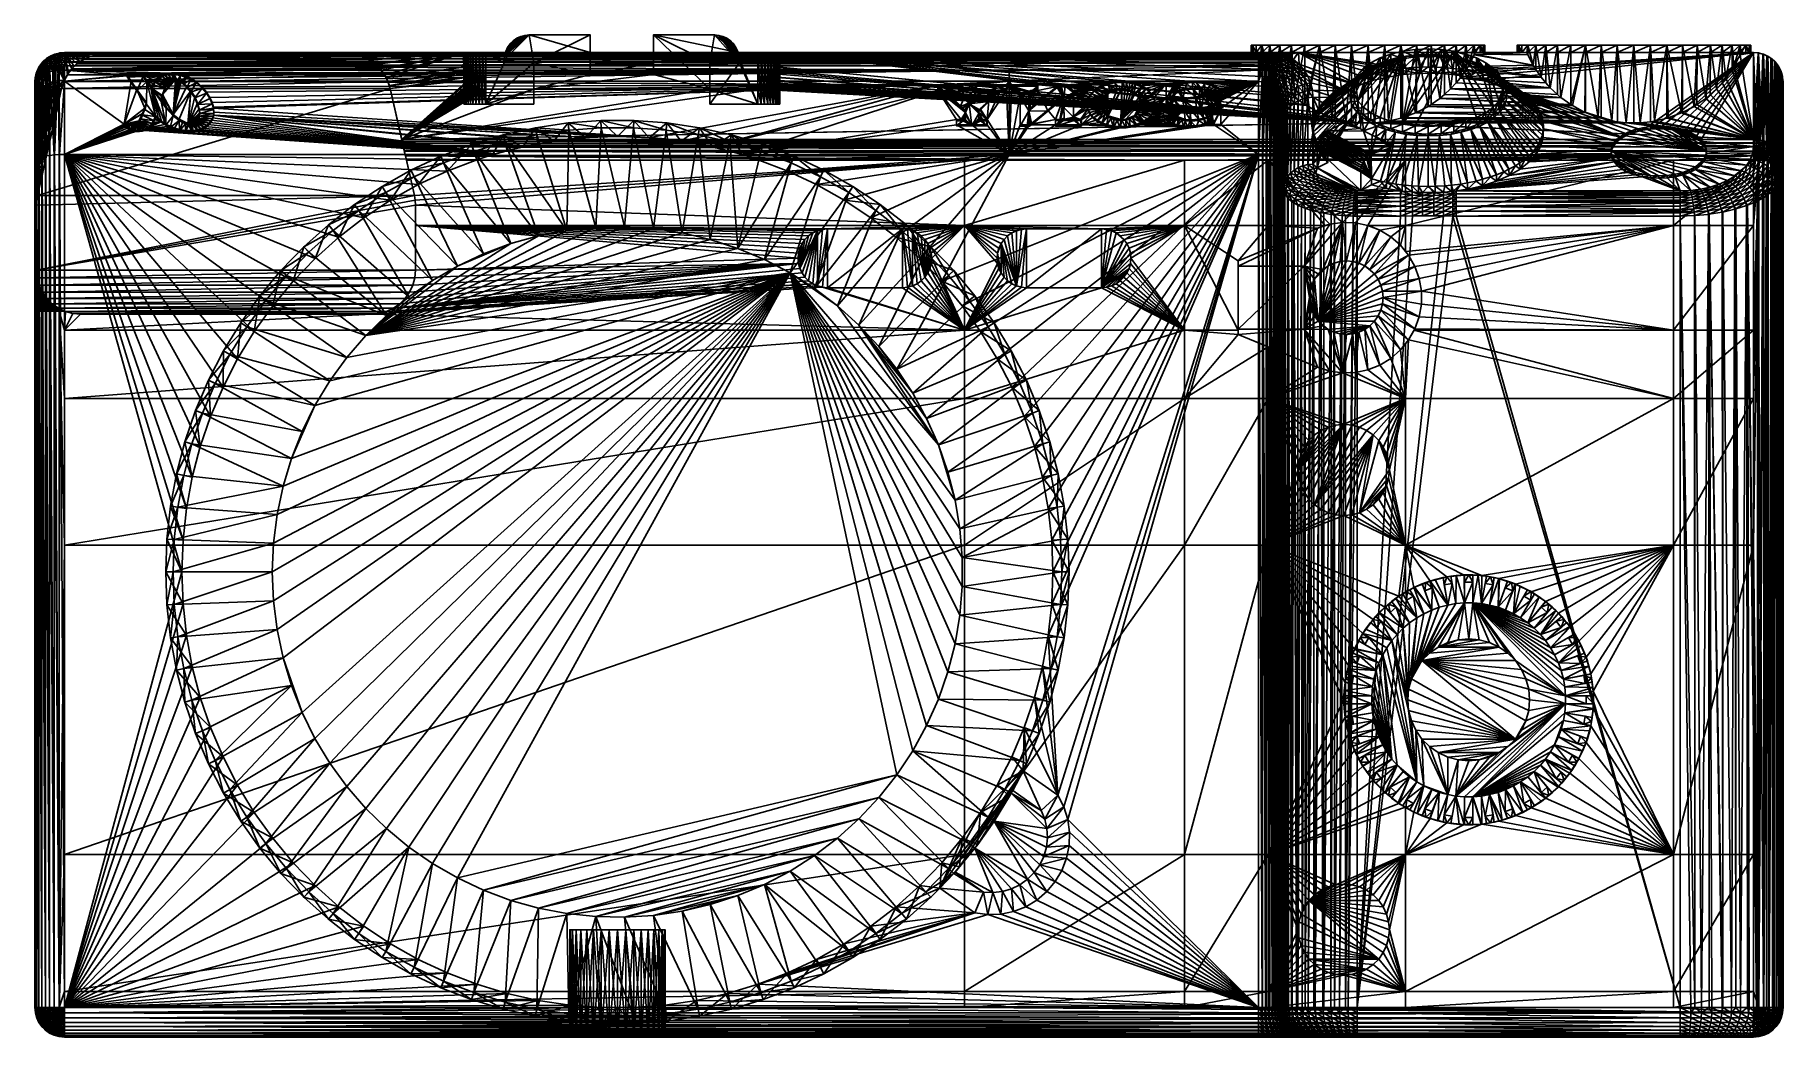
# Model space of a CAD drawing. Header units: metres. Extents: x 0 to 119, y 0 to 68.
import ezdxf

# ---------------------------------------------------------------- set-up
doc = ezdxf.new("R2010")
doc.units = ezdxf.units.M

msp = doc.modelspace()

# ---------------------------------------------------------------- linework, layer by layer
for points in [[(32.071098, 66.5, 36), (34.071098, 66.299995, 36), (33.771099, 68.199997, 36)], [(32.071098, 66.5, 36), (33.771099, 68.199997, 36), (32.096928, 66.795197, 36)], [(32.096928, 66.795197, 36), (33.771099, 68.199997, 36), (33.475899, 68.174179, 36)], [(32.096928, 66.795197, 36), (33.475899, 68.174179, 36), (32.173622, 67.081436, 36)], [(37.921097, 67, 19), (32.14629, 67, 19), (33.771099, 68.199997, 19)], [(33.771099, 68.199997, 19), (32.14629, 67, 19), (32.173622, 67.081436, 19)], [(33.771099, 68.199997, 19), (32.173622, 67.081436, 19), (32.298855, 67.349998, 19)], [(32.173622, 67.081436, 36), (33.475899, 68.174179, 36), (33.189667, 68.097481, 36)], [(32.173622, 67.081436, 36), (33.189667, 68.097481, 36), (32.298855, 67.349998, 36)], [(32.298855, 67.349998, 19), (32.468822, 67.592743, 19), (33.771099, 68.199997, 19)], [(32.298855, 67.349998, 36), (33.189667, 68.097481, 36), (32.921097, 67.972244, 36)], [(32.298855, 67.349998, 36), (32.921097, 67.972244, 36), (32.468822, 67.592743, 36)], [(33.771099, 68.199997, 19), (32.468822, 67.592743, 19), (32.67836, 67.802269, 19)], [(32.468822, 67.592743, 36), (32.921097, 67.972244, 36), (32.67836, 67.802269, 36)], [(33.771099, 68.199997, 19), (32.67836, 67.802269, 19), (33.475899, 68.174179, 19)], [(33.475899, 68.174179, 19), (32.67836, 67.802269, 19), (32.921097, 67.972244, 19)], [(32.921097, 67.972244, 36), (32.921097, 67.972244, 19), (32.67836, 67.802269, 19)], [(32.921097, 67.972244, 36), (32.67836, 67.802269, 19), (32.67836, 67.802269, 36)], [(33.475899, 68.174179, 19), (32.921097, 67.972244, 19), (33.189667, 68.097481, 19)], [(33.189667, 68.097481, 36), (33.189667, 68.097481, 19), (32.921097, 67.972244, 19)], [(33.189667, 68.097481, 36), (32.921097, 67.972244, 19), (32.921097, 67.972244, 36)], [(33.475899, 68.174179, 36), (33.475899, 68.174179, 19), (33.189667, 68.097481, 19)], [(33.475899, 68.174179, 36), (33.189667, 68.097481, 19), (33.189667, 68.097481, 36)], [(33.771099, 68.199997, 36), (33.771099, 68.199997, 19), (33.475899, 68.174179, 19)], [(33.771099, 68.199997, 36), (33.475899, 68.174179, 19), (33.475899, 68.174179, 36)], [(34.071098, 66.299995, 36), (37.921097, 68.199997, 36), (33.771099, 68.199997, 36)], [(33.771099, 68.199997, 19), (37.921097, 68.199997, 19), (37.921097, 67, 19)], [(33.771099, 68.199997, 36), (37.921097, 68.199997, 36), (33.771099, 68.199997, 19)], [(33.771099, 68.199997, 19), (37.921097, 68.199997, 36), (37.921097, 68.199997, 19)], [(34.071098, 66.299995, 36), (37.921097, 65.5, 36), (37.921097, 68.199997, 36)], [(37.921097, 67, 19), (37.921097, 68.199997, 19), (37.921097, 68.199997, 36)], [(37.921097, 66.299995, 25.999998), (37.921097, 67, 19), (37.921097, 68.199997, 36)], [(37.921097, 66.299995, 25.999998), (37.921097, 68.199997, 36), (37.921097, 65.5, 36)], [(46.071098, 66.299995, 36), (46.371098, 68.199997, 36), (42.2211, 68.199997, 36)], [(46.071098, 66.299995, 36), (42.2211, 68.199997, 36), (46.071098, 64.5, 36)], [(46.071098, 64.5, 36), (42.2211, 68.199997, 36), (42.2211, 65.5, 36)], [(42.2211, 67, 19), (42.2211, 68.199997, 19), (47.995907, 67, 19)], [(47.995907, 67, 19), (42.2211, 68.199997, 19), (46.371098, 68.199997, 19)], [(42.2211, 66.299995, 25.999998), (42.2211, 65.5, 36), (42.2211, 68.199997, 36)], [(42.2211, 67, 19), (42.2211, 66.299995, 25.999998), (42.2211, 68.199997, 36)], [(42.2211, 67, 19), (42.2211, 68.199997, 36), (42.2211, 68.199997, 19)], [(46.371098, 68.199997, 19), (42.2211, 68.199997, 19), (46.371098, 68.199997, 36)], [(46.371098, 68.199997, 36), (42.2211, 68.199997, 19), (42.2211, 68.199997, 36)], [(48.071098, 66.299995, 36), (46.371098, 68.199997, 36), (46.071098, 66.299995, 36)], [(48.071098, 66.299995, 36), (46.666302, 68.174179, 36), (46.371098, 68.199997, 36)], [(47.995907, 67, 19), (46.371098, 68.199997, 19), (47.968575, 67.081436, 19)], [(47.968575, 67.081436, 19), (46.371098, 68.199997, 19), (46.666302, 68.174179, 19)], [(46.371098, 68.199997, 19), (46.371098, 68.199997, 36), (46.666302, 68.174179, 36)], [(46.371098, 68.199997, 19), (46.666302, 68.174179, 36), (46.666302, 68.174179, 19)], [(48.071098, 66.5, 36), (46.95253, 68.097481, 36), (46.666302, 68.174179, 36)], [(48.071098, 66.5, 36), (46.666302, 68.174179, 36), (48.071098, 66.299995, 36)], [(47.968575, 67.081436, 19), (46.666302, 68.174179, 19), (47.843342, 67.349998, 19)], [(47.843342, 67.349998, 19), (46.666302, 68.174179, 19), (46.95253, 68.097481, 19)], [(46.666302, 68.174179, 19), (46.666302, 68.174179, 36), (46.95253, 68.097481, 36)], [(46.666302, 68.174179, 19), (46.95253, 68.097481, 36), (46.95253, 68.097481, 19)], [(48.045269, 66.795197, 36), (47.2211, 67.972244, 36), (46.95253, 68.097481, 36)], [(48.045269, 66.795197, 36), (46.95253, 68.097481, 36), (48.071098, 66.5, 36)], [(47.843342, 67.349998, 19), (46.95253, 68.097481, 19), (47.673374, 67.592743, 19)], [(47.673374, 67.592743, 19), (46.95253, 68.097481, 19), (47.2211, 67.972244, 19)], [(46.95253, 68.097481, 19), (46.95253, 68.097481, 36), (47.2211, 67.972244, 36)], [(46.95253, 68.097481, 19), (47.2211, 67.972244, 36), (47.2211, 67.972244, 19)], [(47.968575, 67.081436, 36), (47.463837, 67.802269, 36), (47.2211, 67.972244, 36)], [(47.968575, 67.081436, 36), (47.2211, 67.972244, 36), (48.045269, 66.795197, 36)], [(47.673374, 67.592743, 19), (47.2211, 67.972244, 19), (47.463837, 67.802269, 19)], [(47.2211, 67.972244, 19), (47.2211, 67.972244, 36), (47.463837, 67.802269, 36)], [(47.2211, 67.972244, 19), (47.463837, 67.802269, 36), (47.463837, 67.802269, 19)], [(0.895731, 66.58065, 33.326302), (1.1211, 64.925194, 35.195869), (1.123574, 66.728218, 33.387424)], [(1.123574, 66.728218, 33.387424), (1.12392, 66.727478, 17.797012), (0.895731, 66.58065, 33.326302)], [(0.895731, 66.58065, 33.326302), (1.12392, 66.727478, 17.797012), (0.939436, 66.613594, 17.797012)], [(0.939436, 66.613594, 17.797012), (1.12392, 66.727478, 17.797012), (0.955556, 66.591576, 17.467789)], [(0.955556, 66.591576, 17.467789), (1.12392, 66.727478, 17.797012), (1.220539, 66.755157, 17.467789)], [(0.955556, 66.591576, 17.467789), (1.220539, 66.755157, 17.467789), (1.257561, 66.682999, 17.147547)], [(1.003474, 66.526146, 17.147547), (0.955556, 66.591576, 17.467789), (1.257561, 66.682999, 17.147547)], [(1.003474, 66.526146, 17.147547), (1.257561, 66.682999, 17.147547), (1.318149, 66.564926, 16.845026)], [(1.123574, 66.728218, 33.387424), (1.1211, 64.925194, 35.195869), (1.179829, 66.764656, 33.402519)], [(1.179829, 66.764656, 33.402519), (1.1211, 64.925194, 35.195869), (1.437057, 65.029373, 35.300049)], [(1.179829, 66.764656, 33.402519), (1.208082, 66.779442, 17.797012), (1.123574, 66.728218, 33.387424)], [(1.123574, 66.728218, 33.387424), (1.208082, 66.779442, 17.797012), (1.12392, 66.727478, 17.797012)], [(1.12392, 66.727478, 17.797012), (1.208082, 66.779442, 17.797012), (1.220539, 66.755157, 17.467789)], [(1.179829, 66.764656, 33.402519), (1.437057, 65.029373, 35.300049), (1.438432, 66.876198, 33.448719)], [(1.438432, 66.876198, 33.448719), (1.438648, 66.87558, 17.797012), (1.179829, 66.764656, 33.402519)], [(1.179829, 66.764656, 33.402519), (1.438648, 66.87558, 17.797012), (1.208082, 66.779442, 17.797012)], [(1.220539, 66.755157, 17.467789), (1.208082, 66.779442, 17.797012), (1.438648, 66.87558, 17.797012)], [(1.220539, 66.755157, 17.467789), (1.438648, 66.87558, 17.797012), (1.50796, 66.875008, 17.467789)], [(1.50796, 66.875008, 17.467789), (1.533169, 66.797928, 17.147547), (1.220539, 66.755157, 17.467789)], [(1.257561, 66.682999, 17.147547), (1.220539, 66.755157, 17.467789), (1.533169, 66.797928, 17.147547)], [(1.257561, 66.682999, 17.147547), (1.533169, 66.797928, 17.147547), (1.574416, 66.671783, 16.845026)], [(1.318149, 66.564926, 16.845026), (1.257561, 66.682999, 17.147547), (1.574416, 66.671783, 16.845026)], [(1.318149, 66.564926, 16.845026), (1.574416, 66.671783, 16.845026), (1.630582, 66.500031, 16.568474)], [(1.438432, 66.876198, 33.448719), (1.437057, 65.029373, 35.300049), (1.483645, 66.895691, 33.456795)], [(1.483645, 66.895691, 33.456795), (1.437057, 65.029373, 35.300049), (1.773801, 65.093178, 35.363853)], [(1.483645, 66.895691, 33.456795), (1.499481, 66.900948, 17.797012), (1.438432, 66.876198, 33.448719)], [(1.438432, 66.876198, 33.448719), (1.499481, 66.900948, 17.797012), (1.438648, 66.87558, 17.797012)], [(1.499481, 66.900948, 17.797012), (1.50796, 66.875008, 17.467789), (1.438648, 66.87558, 17.797012)], [(1.483645, 66.895691, 33.456795), (1.773801, 65.093178, 35.363853), (1.77427, 66.96772, 33.486626)], [(1.77427, 66.96772, 33.486626), (1.774352, 66.967346, 17.797012), (1.483645, 66.895691, 33.456795)], [(1.483645, 66.895691, 33.456795), (1.774352, 66.967346, 17.797012), (1.499481, 66.900948, 17.797012)], [(1.774352, 66.967346, 17.797012), (1.50796, 66.875008, 17.467789), (1.499481, 66.900948, 17.797012)], [(1.774352, 66.967346, 17.797012), (1.810663, 66.948135, 17.467789), (1.50796, 66.875008, 17.467789)], [(1.810663, 66.948135, 17.467789), (1.823425, 66.868042, 17.147547), (1.50796, 66.875008, 17.467789)], [(1.50796, 66.875008, 17.467789), (1.823425, 66.868042, 17.147547), (1.533169, 66.797928, 17.147547)], [(1.533169, 66.797928, 17.147547), (1.823425, 66.868042, 17.147547), (1.844309, 66.736984, 16.845026)], [(1.574416, 66.671783, 16.845026), (1.533169, 66.797928, 17.147547), (1.844309, 66.736984, 16.845026)], [(1.574416, 66.671783, 16.845026), (1.844309, 66.736984, 16.845026), (1.872744, 66.558533, 16.568474)], [(1.630582, 66.500031, 16.568474), (1.574416, 66.671783, 16.845026), (1.872744, 66.558533, 16.568474)], [(1.77427, 66.96772, 33.486626), (1.773801, 65.093178, 35.363853), (1.799528, 66.973976, 33.48922)], [(1.799528, 66.973976, 33.48922), (1.773801, 65.093178, 35.363853), (2.121098, 65.114662, 35.385338)], [(1.799528, 66.973976, 33.48922), (1.806367, 66.975082, 17.797012), (1.77427, 66.96772, 33.486626)], [(1.77427, 66.96772, 33.486626), (1.806367, 66.975082, 17.797012), (1.774352, 66.967346, 17.797012)], [(1.806367, 66.975082, 17.797012), (1.810663, 66.948135, 17.467789), (1.774352, 66.967346, 17.797012)], [(1.799528, 66.973976, 33.48922), (2.121098, 65.114662, 35.385338), (2.121098, 67, 33.5)], [(2.121098, 67, 33.5), (2.121098, 67, 28.881525), (1.799528, 66.973976, 33.48922)], [(1.799528, 66.973976, 33.48922), (2.121098, 67, 28.881525), (1.806367, 66.975082, 17.797012)], [(2.121098, 67, 28.881525), (2.121098, 67, 17.797012), (1.806367, 66.975082, 17.797012)], [(2.121098, 67, 17.797012), (2.121098, 66.972885, 17.469748), (1.806367, 66.975082, 17.797012)], [(1.806367, 66.975082, 17.797012), (2.121098, 66.972885, 17.469748), (1.810663, 66.948135, 17.467789)], [(2.121098, 66.972885, 17.469748), (2.121098, 66.972717, 17.467789), (1.810663, 66.948135, 17.467789)], [(2.121098, 66.972717, 17.467789), (2.121098, 66.892578, 17.151358), (1.810663, 66.948135, 17.467789)], [(1.810663, 66.948135, 17.467789), (2.121098, 66.892578, 17.151358), (1.823425, 66.868042, 17.147547)], [(2.121098, 66.892578, 17.151358), (2.121098, 66.891609, 17.147547), (1.823425, 66.868042, 17.147547)], [(1.823425, 66.868042, 17.147547), (2.121098, 66.891609, 17.147547), (2.121098, 66.761261, 16.850426)], [(1.823425, 66.868042, 17.147547), (2.121098, 66.761261, 16.850426), (1.844309, 66.736984, 16.845026)], [(1.844309, 66.736984, 16.845026), (2.121098, 66.761261, 16.850426), (2.121098, 66.758896, 16.845026)], [(1.844309, 66.736984, 16.845026), (2.121098, 66.758896, 16.845026), (2.121098, 66.582497, 16.575058)], [(1.872744, 66.558533, 16.568474), (1.844309, 66.736984, 16.845026), (2.121098, 66.582497, 16.575058)], [(2.121098, 67, 17.797012), (2.121098, 67, 28.881525), (4.186235, 67, 28.333239)], [(4.186235, 67, 28.333239), (2.121098, 67, 28.881525), (4.186235, 67, 28.881525)], [(4.186235, 67, 28.333239), (4.872154, 67, 28.333239), (2.121098, 67, 17.797012)], [(2.121098, 67, 17.797012), (4.872154, 67, 28.333239), (5.767193, 67, 28.333239)], [(2.121098, 67, 17.797012), (5.767193, 67, 28.333239), (9.029355, 67, 17.797012)], [(4.186235, 67, 28.881525), (2.121098, 67, 28.881525), (4.186235, 67, 30.410288)], [(4.186235, 67, 30.410288), (2.121098, 67, 28.881525), (2.121098, 67, 33.5)], [(4.186235, 67, 30.410288), (2.121098, 67, 33.5), (4.876979, 67, 30.410288)], [(9.029355, 67, 33.5), (8.949772, 67, 30.410288), (2.121098, 67, 33.5)], [(2.121098, 67, 33.5), (8.949772, 67, 30.410288), (6.945759, 67, 30.410288)], [(6.945759, 67, 30.410288), (6.459311, 67, 30.410288), (2.121098, 67, 33.5)], [(2.121098, 67, 33.5), (6.459311, 67, 30.410288), (5.767193, 67, 30.410288)], [(2.121098, 67, 33.5), (5.767193, 67, 30.410288), (4.876979, 67, 30.410288)], [(3.873683, 66.725487, 33.774509), (3.984384, 66.768089, 33.731911), (2.121098, 67, 33.5)], [(2.121098, 67, 33.5), (3.984384, 66.768089, 33.731911), (4.360787, 66.857254, 33.642746)], [(2.121098, 67, 33.5), (4.360787, 66.857254, 33.642746), (4.363887, 66.857986, 33.642014)], [(2.997652, 66.234512, 34.265488), (3.194518, 66.392426, 34.107578), (2.121098, 67, 33.5)], [(3.194518, 66.392426, 34.107578), (3.414814, 66.516708, 33.983299), (2.121098, 67, 33.5)], [(2.121098, 67, 33.5), (3.414814, 66.516708, 33.983299), (3.594398, 66.618019, 33.881985)], [(2.121098, 67, 33.5), (3.594398, 66.618019, 33.881985), (3.873683, 66.725487, 33.774509)], [(4.363887, 66.857986, 33.642014), (4.736338, 66.89727, 33.602726), (2.121098, 67, 33.5)], [(2.121098, 67, 33.5), (4.736338, 66.89727, 33.602726), (4.864197, 66.900002, 33.599998)], [(2.121098, 67, 33.5), (4.864197, 66.900002, 33.599998), (9.029355, 67, 33.5)], [(2.414089, 65.631172, 34.868824), (2.121098, 67, 33.5), (2.331339, 65.485298, 35.014706)], [(2.331339, 65.485298, 35.014706), (2.121098, 67, 33.5), (2.121098, 65.114662, 35.385338)], [(2.414089, 65.631172, 34.868824), (2.634462, 65.886505, 34.613495), (2.121098, 67, 33.5)], [(2.121098, 67, 33.5), (2.634462, 65.886505, 34.613495), (2.793457, 66.070717, 34.429276)], [(2.121098, 67, 33.5), (2.793457, 66.070717, 34.429276), (2.997652, 66.234512, 34.265488)], [(2.121098, 66.972885, 17.469748), (2.121098, 67, 17.797012), (9.029355, 67, 17.797012)], [(83.421097, 66.979347, 17.51034), (2.121098, 66.972885, 17.469748), (9.029355, 67, 17.797012)], [(83.421097, 66.970566, 17.470276), (2.121098, 66.972885, 17.469748), (83.421097, 66.979347, 17.51034)], [(83.421097, 66.970566, 17.470276), (2.121098, 66.972717, 17.467789), (2.121098, 66.972885, 17.469748)], [(2.121098, 66.892578, 17.151358), (2.121098, 66.972717, 17.467789), (83.421097, 66.970566, 17.470276)], [(83.421097, 66.917824, 17.229591), (2.121098, 66.892578, 17.151358), (83.421097, 66.970566, 17.470276)], [(83.421097, 66.888939, 17.152763), (2.121098, 66.892578, 17.151358), (83.421097, 66.917824, 17.229591)], [(83.421097, 66.888939, 17.152763), (2.121098, 66.891609, 17.147547), (2.121098, 66.892578, 17.151358)], [(2.121098, 66.761261, 16.850426), (2.121098, 66.891609, 17.147547), (83.421097, 66.888939, 17.152763)], [(83.421097, 66.816689, 16.960558), (2.121098, 66.761261, 16.850426), (83.421097, 66.888939, 17.152763)], [(83.421097, 66.757271, 16.852674), (2.121098, 66.761261, 16.850426), (83.421097, 66.816689, 16.960558)], [(83.421097, 66.757271, 16.852674), (2.121098, 66.758896, 16.845026), (2.121098, 66.761261, 16.850426)], [(83.421097, 66.678032, 16.708799), (2.121098, 66.582497, 16.575058), (2.121098, 66.758896, 16.845026)], [(83.421097, 66.678032, 16.708799), (2.121098, 66.758896, 16.845026), (83.421097, 66.757271, 16.852674)], [(83.421097, 66.578995, 16.577765), (2.121098, 66.582497, 16.575058), (83.421097, 66.678032, 16.708799)], [(3.410541, 66.524292, 44), (22.831656, 66.524292, 44), (22.370634, 66.731018, 44)], [(3.410541, 66.524292, 44), (22.370634, 66.731018, 44), (3.871564, 66.731018, 44)], [(3.871564, 66.731018, 44), (3.594398, 66.618019, 33.881985), (3.410541, 66.524292, 44)], [(3.871564, 66.731018, 44), (3.873683, 66.725487, 33.774509), (3.594398, 66.618019, 33.881985)], [(3.871564, 66.731018, 44), (22.370634, 66.731018, 44), (21.881458, 66.857452, 44)], [(3.871564, 66.731018, 44), (21.881458, 66.857452, 44), (4.360739, 66.857452, 44)], [(4.360739, 66.857452, 44), (3.984384, 66.768089, 33.731911), (3.871564, 66.731018, 44)], [(3.871564, 66.731018, 44), (3.984384, 66.768089, 33.731911), (3.873683, 66.725487, 33.774509)], [(4.360739, 66.857452, 44), (4.360787, 66.857254, 33.642746), (3.984384, 66.768089, 33.731911)], [(4.186235, 67, 30.410288), (4.186235, 66.799995, 30.410288), (4.186235, 67, 28.881525)], [(4.186235, 67, 28.881525), (4.186235, 66.799995, 30.410288), (4.186235, 66.799995, 28.333239)], [(4.186235, 67, 28.881525), (4.186235, 66.799995, 28.333239), (4.186235, 67, 28.333239)], [(4.186235, 66.799995, 28.333239), (4.872154, 66.799995, 28.333239), (4.186235, 67, 28.333239)], [(4.186235, 67, 28.333239), (4.872154, 66.799995, 28.333239), (4.872154, 67, 28.333239)], [(4.876979, 66.799995, 30.410288), (4.186235, 66.799995, 30.410288), (4.876979, 67, 30.410288)], [(4.876979, 67, 30.410288), (4.186235, 66.799995, 30.410288), (4.186235, 67, 30.410288)], [(5.767193, 66.799995, 29.482351), (4.872154, 66.799995, 28.333239), (4.186235, 66.799995, 28.333239)], [(4.876979, 66.799995, 29.269617), (5.767193, 66.799995, 29.482351), (4.186235, 66.799995, 28.333239)], [(4.876979, 66.799995, 29.269617), (4.186235, 66.799995, 28.333239), (4.876979, 66.799995, 30.410288)], [(4.876979, 66.799995, 30.410288), (4.186235, 66.799995, 28.333239), (4.186235, 66.799995, 30.410288)], [(4.360739, 66.857452, 44), (21.881458, 66.857452, 44), (21.378, 66.900002, 44)], [(4.360739, 66.857452, 44), (21.378, 66.900002, 44), (4.864197, 66.900002, 44)], [(4.864197, 66.900002, 44), (4.363887, 66.857986, 33.642014), (4.360739, 66.857452, 44)], [(4.360739, 66.857452, 44), (4.363887, 66.857986, 33.642014), (4.360787, 66.857254, 33.642746)], [(4.864197, 66.900002, 44), (4.736338, 66.89727, 33.602726), (4.363887, 66.857986, 33.642014)], [(4.864197, 66.900002, 33.599998), (4.736338, 66.89727, 33.602726), (4.864197, 66.900002, 44)], [(21.378, 66.900002, 33.599998), (29.321098, 67, 33.5), (4.864197, 66.900002, 33.599998)], [(9.029355, 67, 33.5), (4.864197, 66.900002, 33.599998), (29.321098, 67, 33.5)], [(21.378, 66.900002, 33.599998), (4.864197, 66.900002, 33.599998), (21.378, 66.900002, 44)], [(21.378, 66.900002, 44), (4.864197, 66.900002, 33.599998), (4.864197, 66.900002, 44)], [(5.299214, 67, 28.881525), (5.767193, 67, 28.333239), (4.872154, 67, 28.333239)], [(4.872154, 67, 28.333239), (4.872154, 66.799995, 28.333239), (5.299214, 67, 28.881525)], [(5.299214, 67, 28.881525), (4.872154, 66.799995, 28.333239), (5.767193, 66.799995, 29.482351)], [(4.876979, 67, 30.410288), (5.767193, 67, 30.410288), (4.876979, 67, 29.269617)], [(5.767193, 66.799995, 30.410288), (4.876979, 66.799995, 29.269617), (5.767193, 67, 30.410288)], [(5.767193, 67, 30.410288), (4.876979, 66.799995, 29.269617), (4.876979, 67, 29.269617)], [(4.876979, 66.799995, 29.269617), (4.876979, 66.799995, 30.410288), (4.876979, 67, 29.269617)], [(4.876979, 67, 29.269617), (4.876979, 66.799995, 30.410288), (4.876979, 67, 30.410288)], [(4.876979, 66.799995, 29.269617), (5.767193, 66.799995, 30.410288), (6.459311, 66.799995, 30.410288)], [(6.459311, 66.799995, 30.410288), (5.767193, 66.799995, 29.482351), (4.876979, 66.799995, 29.269617)], [(5.767193, 67, 29.482351), (5.767193, 67, 28.881525), (5.299214, 67, 28.881525)], [(5.299214, 67, 28.881525), (5.767193, 67, 28.881525), (5.767193, 67, 28.333239)], [(5.299214, 67, 28.881525), (5.767193, 66.799995, 29.482351), (5.767193, 67, 29.482351)], [(9.029355, 67, 17.797012), (5.767193, 67, 28.333239), (6.459311, 67, 28.333239)], [(5.767193, 67, 29.482351), (5.767193, 66.799995, 29.482351), (5.767193, 67, 28.881525)], [(5.767193, 67, 28.881525), (5.767193, 66.799995, 29.482351), (5.767193, 66.799995, 28.333239)], [(5.767193, 67, 28.881525), (5.767193, 66.799995, 28.333239), (5.767193, 67, 28.333239)], [(5.767193, 66.799995, 28.333239), (6.459311, 66.799995, 28.333239), (5.767193, 67, 28.333239)], [(5.767193, 67, 28.333239), (6.459311, 66.799995, 28.333239), (6.459311, 67, 28.333239)], [(6.459311, 66.799995, 30.410288), (5.767193, 66.799995, 30.410288), (6.459311, 67, 30.410288)], [(6.459311, 67, 30.410288), (5.767193, 66.799995, 30.410288), (5.767193, 67, 30.410288)], [(6.459311, 66.799995, 28.333239), (5.767193, 66.799995, 28.333239), (6.459311, 66.799995, 30.410288)], [(6.459311, 66.799995, 30.410288), (5.767193, 66.799995, 28.333239), (5.767193, 66.799995, 29.482351)], [(6.945759, 67, 28.333239), (9.029355, 67, 17.797012), (6.459311, 67, 28.333239)], [(6.945759, 67, 28.333239), (6.459311, 67, 28.333239), (6.945759, 67, 28.881525)], [(6.945759, 67, 28.881525), (6.459311, 67, 28.333239), (6.459311, 67, 28.881525)], [(6.945759, 67, 28.881525), (6.459311, 67, 28.881525), (6.945759, 67, 30.410288)], [(6.945759, 67, 30.410288), (6.459311, 67, 28.881525), (6.459311, 67, 30.410288)], [(6.459311, 67, 28.333239), (6.459311, 66.799995, 28.333239), (6.459311, 67, 28.881525)], [(6.459311, 67, 28.881525), (6.459311, 66.799995, 28.333239), (6.459311, 66.799995, 30.410288)], [(6.459311, 67, 28.881525), (6.459311, 66.799995, 30.410288), (6.459311, 67, 30.410288)], [(8.914635, 67, 28.333239), (9.029355, 67, 17.797012), (6.945759, 67, 28.333239)], [(6.945759, 67, 30.410288), (6.945759, 66.799995, 30.410288), (6.945759, 67, 28.881525)], [(6.945759, 67, 28.881525), (6.945759, 66.799995, 30.410288), (6.945759, 66.799995, 28.333239)], [(6.945759, 67, 28.881525), (6.945759, 66.799995, 28.333239), (6.945759, 67, 28.333239)], [(6.945759, 66.799995, 28.333239), (8.914635, 66.799995, 28.333239), (6.945759, 67, 28.333239)], [(6.945759, 67, 28.333239), (8.914635, 66.799995, 28.333239), (8.914635, 67, 28.333239)], [(8.949772, 66.799995, 30.410288), (6.945759, 66.799995, 30.410288), (8.949772, 67, 30.410288)], [(8.949772, 67, 30.410288), (6.945759, 66.799995, 30.410288), (6.945759, 67, 30.410288)], [(8.949772, 66.799995, 30.410288), (8.949772, 66.799995, 29.939859), (6.945759, 66.799995, 30.410288)], [(6.945759, 66.799995, 30.410288), (8.949772, 66.799995, 29.939859), (7.681977, 66.799995, 29.939859)], [(6.945759, 66.799995, 30.410288), (7.681977, 66.799995, 29.939859), (6.945759, 66.799995, 28.333239)], [(6.945759, 66.799995, 28.333239), (7.681977, 66.799995, 29.939859), (7.681977, 66.799995, 29.530409)], [(7.681977, 66.799995, 28.776623), (8.914635, 66.799995, 28.333239), (6.945759, 66.799995, 28.333239)], [(7.681977, 66.799995, 28.776623), (6.945759, 66.799995, 28.333239), (7.681977, 66.799995, 29.106663)], [(7.681977, 66.799995, 29.106663), (6.945759, 66.799995, 28.333239), (7.681977, 66.799995, 29.530409)], [(7.681977, 67, 28.881525), (7.681977, 67, 29.106663), (9.029355, 67, 28.881525)], [(9.029355, 67, 28.881525), (7.681977, 67, 29.106663), (8.82506, 67, 29.106663)], [(7.681977, 67, 29.530409), (7.681977, 67, 29.939859), (8.82506, 67, 29.530409)], [(8.82506, 67, 29.530409), (7.681977, 67, 29.939859), (8.949772, 67, 29.939859)], [(7.681977, 67, 28.776623), (7.681977, 67, 28.881525), (8.914635, 67, 28.776623)], [(8.914635, 67, 28.776623), (7.681977, 67, 28.881525), (9.029355, 67, 28.881525)], [(8.914635, 66.799995, 28.776623), (7.681977, 66.799995, 28.776623), (8.914635, 67, 28.776623)], [(8.914635, 67, 28.776623), (7.681977, 66.799995, 28.776623), (7.681977, 67, 28.776623)], [(7.681977, 67, 28.776623), (7.681977, 66.799995, 28.776623), (7.681977, 67, 28.881525)], [(7.681977, 67, 28.881525), (7.681977, 66.799995, 28.776623), (7.681977, 66.799995, 29.106663)], [(7.681977, 67, 28.881525), (7.681977, 66.799995, 29.106663), (7.681977, 67, 29.106663)], [(7.681977, 66.799995, 29.106663), (8.82506, 66.799995, 29.106663), (7.681977, 67, 29.106663)], [(7.681977, 67, 29.106663), (8.82506, 66.799995, 29.106663), (8.82506, 67, 29.106663)], [(8.82506, 66.799995, 29.530409), (7.681977, 66.799995, 29.530409), (8.82506, 67, 29.530409)], [(8.82506, 67, 29.530409), (7.681977, 66.799995, 29.530409), (7.681977, 67, 29.530409)], [(7.681977, 66.799995, 29.530409), (7.681977, 66.799995, 29.939859), (7.681977, 67, 29.530409)], [(7.681977, 67, 29.530409), (7.681977, 66.799995, 29.939859), (7.681977, 67, 29.939859)], [(7.681977, 66.799995, 29.939859), (8.949772, 66.799995, 29.939859), (7.681977, 67, 29.939859)], [(7.681977, 67, 29.939859), (8.949772, 66.799995, 29.939859), (8.949772, 67, 29.939859)], [(8.914635, 66.799995, 28.776623), (8.914635, 66.799995, 28.333239), (7.681977, 66.799995, 28.776623)], [(7.681977, 66.799995, 29.106663), (7.681977, 66.799995, 29.530409), (8.82506, 66.799995, 29.106663)], [(8.82506, 66.799995, 29.106663), (7.681977, 66.799995, 29.530409), (8.82506, 66.799995, 29.530409)], [(9.029355, 67, 28.881525), (8.82506, 67, 29.106663), (8.82506, 67, 29.530409)], [(8.82506, 67, 29.530409), (8.949772, 67, 29.939859), (9.029355, 67, 28.881525)], [(8.82506, 66.799995, 29.106663), (8.82506, 66.799995, 29.530409), (8.82506, 67, 29.106663)], [(8.82506, 67, 29.106663), (8.82506, 66.799995, 29.530409), (8.82506, 67, 29.530409)], [(8.914635, 67, 28.776623), (9.029355, 67, 28.881525), (8.914635, 67, 28.333239)], [(8.914635, 67, 28.333239), (9.029355, 67, 28.881525), (9.029355, 67, 17.797012)], [(8.914635, 66.799995, 28.333239), (8.914635, 66.799995, 28.776623), (8.914635, 67, 28.333239)], [(8.914635, 67, 28.333239), (8.914635, 66.799995, 28.776623), (8.914635, 67, 28.776623)], [(9.029355, 67, 28.881525), (8.949772, 67, 29.939859), (8.949772, 67, 30.410288)], [(9.029355, 67, 33.5), (9.029355, 67, 28.881525), (8.949772, 67, 30.410288)], [(8.949772, 66.799995, 29.939859), (8.949772, 66.799995, 30.410288), (8.949772, 67, 29.939859)], [(8.949772, 67, 29.939859), (8.949772, 66.799995, 30.410288), (8.949772, 67, 30.410288)], [(9.992949, 67, 28.333239), (9.029355, 67, 17.797012), (9.183351, 67, 28.333239)], [(9.183351, 67, 28.333239), (9.029355, 67, 17.797012), (9.029355, 67, 28.881525)], [(9.183351, 67, 28.333239), (9.029355, 67, 28.881525), (9.594329, 67, 28.881525)], [(30.140114, 67, 19.16349), (30.357573, 67, 19.073416), (9.029355, 67, 17.797012)], [(11.623857, 67, 28.333239), (30.140114, 67, 19.16349), (9.029355, 67, 17.797012)], [(11.623857, 67, 28.333239), (9.029355, 67, 17.797012), (10.822873, 67, 28.333239)], [(10.822873, 67, 28.333239), (9.029355, 67, 17.797012), (9.992949, 67, 28.333239)], [(30.357573, 67, 19.073416), (30.586447, 67, 19.018467), (9.029355, 67, 17.797012)], [(9.029355, 67, 17.797012), (30.586447, 67, 19.018467), (30.821098, 67, 19)], [(9.029355, 67, 17.797012), (30.821098, 67, 19), (83.421097, 67, 17.797012)], [(9.92956, 67, 30.410288), (9.108934, 67, 30.410288), (9.029355, 67, 33.5)], [(13.339171, 67, 30.410288), (9.029355, 67, 33.5), (13.997875, 67, 30.410288)], [(13.997875, 67, 30.410288), (9.029355, 67, 33.5), (29.321098, 67, 33.5)], [(10.868348, 67, 30.410288), (9.92956, 67, 30.410288), (9.029355, 67, 33.5)], [(10.868348, 67, 30.410288), (9.029355, 67, 33.5), (11.693792, 67, 30.410288)], [(11.693792, 67, 30.410288), (9.029355, 67, 33.5), (13.339171, 67, 30.410288)], [(9.108934, 67, 30.410288), (9.594329, 67, 28.881525), (9.029355, 67, 28.881525)], [(9.108934, 67, 30.410288), (9.029355, 67, 28.881525), (9.029355, 67, 33.5)], [(83.421097, 66.979347, 17.51034), (9.029355, 67, 17.797012), (83.421097, 67, 17.797012)], [(9.928871, 67, 29.327839), (9.594329, 67, 28.881525), (9.108934, 67, 30.410288)], [(9.92956, 66.799995, 30.410288), (9.108934, 66.799995, 30.410288), (9.92956, 67, 30.410288)], [(9.92956, 67, 30.410288), (9.108934, 66.799995, 30.410288), (9.108934, 67, 30.410288)], [(9.108934, 66.799995, 30.410288), (9.928871, 66.799995, 29.327839), (9.108934, 67, 30.410288)], [(9.108934, 67, 30.410288), (9.928871, 66.799995, 29.327839), (9.928871, 67, 29.327839)], [(9.108934, 66.799995, 30.410288), (9.92956, 66.799995, 30.410288), (9.928871, 66.799995, 29.327839)], [(9.594329, 67, 28.881525), (9.928871, 66.799995, 29.327839), (9.183351, 66.799995, 28.333239)], [(9.594329, 67, 28.881525), (9.183351, 66.799995, 28.333239), (9.183351, 67, 28.333239)], [(9.183351, 66.799995, 28.333239), (9.992949, 66.799995, 28.333239), (9.183351, 67, 28.333239)], [(9.183351, 67, 28.333239), (9.992949, 66.799995, 28.333239), (9.992949, 67, 28.333239)], [(9.992949, 66.799995, 28.333239), (9.183351, 66.799995, 28.333239), (10.413594, 66.799995, 28.972132)], [(10.413594, 66.799995, 28.972132), (9.183351, 66.799995, 28.333239), (9.928871, 66.799995, 29.327839)], [(9.928871, 67, 29.327839), (9.928871, 66.799995, 29.327839), (9.594329, 67, 28.881525)], [(9.928871, 66.799995, 29.327839), (9.92956, 66.799995, 30.410288), (10.398779, 66.799995, 29.742973)], [(9.928871, 66.799995, 29.327839), (10.398779, 66.799995, 29.742973), (10.413594, 66.799995, 28.972132)], [(10.398779, 67, 29.742973), (9.92956, 67, 30.410288), (10.868348, 67, 30.410288)], [(10.398779, 66.799995, 29.742973), (9.92956, 66.799995, 30.410288), (10.398779, 67, 29.742973)], [(10.398779, 67, 29.742973), (9.92956, 66.799995, 30.410288), (9.92956, 67, 30.410288)], [(10.822873, 67, 28.333239), (9.992949, 67, 28.333239), (10.471639, 67, 28.881525)], [(10.471639, 67, 28.881525), (9.992949, 67, 28.333239), (10.353942, 67, 28.881525)], [(9.992949, 67, 28.333239), (9.992949, 66.799995, 28.333239), (10.353942, 67, 28.881525)], [(10.353942, 67, 28.881525), (9.992949, 66.799995, 28.333239), (10.413594, 66.799995, 28.972132)], [(10.471639, 67, 28.881525), (10.353942, 67, 28.881525), (10.413594, 67, 28.972132)], [(10.353942, 67, 28.881525), (10.413594, 66.799995, 28.972132), (10.413594, 67, 28.972132)], [(10.868348, 66.799995, 30.410288), (10.398779, 66.799995, 29.742973), (10.868348, 67, 30.410288)], [(10.868348, 67, 30.410288), (10.398779, 66.799995, 29.742973), (10.398779, 67, 29.742973)], [(10.868348, 66.799995, 30.410288), (10.883849, 66.799995, 29.339207), (10.398779, 66.799995, 29.742973)], [(10.413594, 66.799995, 28.972132), (10.398779, 66.799995, 29.742973), (10.883849, 66.799995, 29.339207)], [(10.413594, 67, 28.972132), (10.413594, 66.799995, 28.972132), (10.471639, 67, 28.881525)], [(10.471639, 67, 28.881525), (10.413594, 66.799995, 28.972132), (10.822873, 66.799995, 28.333239)], [(10.413594, 66.799995, 28.972132), (10.883849, 66.799995, 29.339207), (10.822873, 66.799995, 28.333239)], [(10.471639, 67, 28.881525), (10.822873, 66.799995, 28.333239), (10.822873, 67, 28.333239)], [(10.822873, 66.799995, 28.333239), (11.623857, 66.799995, 28.333239), (10.822873, 67, 28.333239)], [(10.822873, 67, 28.333239), (11.623857, 66.799995, 28.333239), (11.623857, 67, 28.333239)], [(10.822873, 66.799995, 28.333239), (10.883849, 66.799995, 29.339207), (11.623857, 66.799995, 28.333239)], [(11.693792, 66.799995, 30.410288), (10.868348, 66.799995, 30.410288), (11.693792, 67, 30.410288)], [(11.693792, 67, 30.410288), (10.868348, 66.799995, 30.410288), (10.868348, 67, 30.410288)], [(11.693792, 66.799995, 30.410288), (10.883849, 66.799995, 29.339207), (10.868348, 66.799995, 30.410288)], [(10.883849, 67, 29.339207), (11.693792, 67, 30.410288), (11.75856, 67, 29.876125)], [(10.883849, 67, 29.339207), (11.75856, 67, 29.876125), (11.22053, 67, 28.881525)], [(11.22053, 67, 28.881525), (11.623857, 66.799995, 28.333239), (10.883849, 66.799995, 29.339207)], [(11.22053, 67, 28.881525), (10.883849, 66.799995, 29.339207), (10.883849, 67, 29.339207)], [(10.883849, 66.799995, 29.339207), (11.693792, 66.799995, 30.410288), (10.883849, 67, 29.339207)], [(10.883849, 67, 29.339207), (11.693792, 66.799995, 30.410288), (11.693792, 67, 30.410288)], [(12.939196, 67, 28.820719), (11.623857, 67, 28.333239), (11.22053, 67, 28.881525)], [(12.939196, 67, 28.820719), (11.22053, 67, 28.881525), (14.063179, 67, 28.881525)], [(11.22053, 67, 28.881525), (11.75856, 67, 29.876125), (11.75856, 67, 29.429813)], [(11.22053, 67, 28.881525), (11.75856, 67, 29.429813), (14.063179, 67, 28.881525)], [(11.623857, 67, 28.333239), (11.623857, 66.799995, 28.333239), (11.22053, 67, 28.881525)], [(12.939196, 67, 28.333239), (11.623857, 67, 28.333239), (12.939196, 67, 28.820719)], [(12.939196, 67, 28.333239), (30.140114, 67, 19.16349), (11.623857, 67, 28.333239)], [(11.693792, 67, 30.410288), (13.339171, 67, 30.410288), (11.75856, 67, 29.876125)], [(14.063179, 67, 28.881525), (11.75856, 67, 29.429813), (12.718365, 67, 29.429813)], [(11.75856, 67, 29.876125), (13.339171, 67, 30.410288), (12.718365, 67, 29.876125)], [(11.75856, 66.799995, 29.876125), (11.75856, 66.799995, 29.429813), (11.75856, 67, 29.876125)], [(11.75856, 67, 29.876125), (11.75856, 66.799995, 29.429813), (11.75856, 67, 29.429813)], [(11.75856, 66.799995, 29.429813), (12.718365, 66.799995, 29.429813), (11.75856, 67, 29.429813)], [(11.75856, 67, 29.429813), (12.718365, 66.799995, 29.429813), (12.718365, 67, 29.429813)], [(12.718365, 66.799995, 29.876125), (11.75856, 66.799995, 29.876125), (12.718365, 67, 29.876125)], [(12.718365, 67, 29.876125), (11.75856, 66.799995, 29.876125), (11.75856, 67, 29.876125)], [(12.718365, 66.799995, 29.876125), (12.718365, 66.799995, 29.429813), (11.75856, 66.799995, 29.876125)], [(11.75856, 66.799995, 29.876125), (12.718365, 66.799995, 29.429813), (11.75856, 66.799995, 29.429813)], [(14.063179, 67, 28.881525), (12.718365, 67, 29.429813), (13.799911, 67, 29.201015)], [(13.339171, 67, 30.410288), (13.345312, 67, 30.371382), (12.718365, 67, 29.876125)], [(12.718365, 67, 29.876125), (13.345312, 67, 30.371382), (13.449039, 67, 29.91017)], [(12.718365, 67, 29.876125), (13.449039, 67, 29.91017), (12.718365, 67, 29.429813)], [(12.718365, 67, 29.429813), (13.449039, 67, 29.91017), (13.584463, 67, 29.557281)], [(12.718365, 67, 29.429813), (13.584463, 67, 29.557281), (13.799911, 67, 29.201015)], [(12.718365, 66.799995, 29.429813), (12.718365, 66.799995, 29.876125), (12.718365, 67, 29.429813)], [(12.718365, 67, 29.429813), (12.718365, 66.799995, 29.876125), (12.718365, 67, 29.876125)], [(14.063179, 67, 28.881525), (14.113285, 67, 28.820719), (12.939196, 67, 28.820719)], [(12.939196, 67, 28.333239), (14.867073, 67, 28.333239), (30.140114, 67, 19.16349)], [(14.113285, 66.799995, 28.820719), (12.939196, 66.799995, 28.820719), (14.113285, 67, 28.820719)], [(14.113285, 67, 28.820719), (12.939196, 66.799995, 28.820719), (12.939196, 67, 28.820719)], [(12.939196, 66.799995, 28.820719), (12.939196, 66.799995, 28.333239), (12.939196, 67, 28.820719)], [(12.939196, 67, 28.820719), (12.939196, 66.799995, 28.333239), (12.939196, 67, 28.333239)], [(12.939196, 66.799995, 28.333239), (14.867073, 66.799995, 28.333239), (12.939196, 67, 28.333239)], [(12.939196, 67, 28.333239), (14.867073, 66.799995, 28.333239), (14.867073, 67, 28.333239)], [(12.939196, 66.799995, 28.333239), (12.939196, 66.799995, 28.820719), (14.867073, 66.799995, 28.333239)], [(14.867073, 66.799995, 28.333239), (12.939196, 66.799995, 28.820719), (14.113285, 66.799995, 28.820719)], [(13.997875, 66.799995, 30.410288), (13.339171, 66.799995, 30.410288), (13.997875, 67, 30.410288)], [(13.997875, 67, 30.410288), (13.339171, 66.799995, 30.410288), (13.339171, 67, 30.410288)], [(13.345312, 66.799995, 30.371382), (13.345312, 67, 30.371382), (13.339171, 67, 30.410288)], [(13.345312, 66.799995, 30.371382), (13.339171, 67, 30.410288), (13.339171, 66.799995, 30.410288)], [(13.339171, 66.799995, 30.410288), (13.997875, 66.799995, 30.410288), (13.345312, 66.799995, 30.371382)], [(13.449039, 66.799995, 29.91017), (13.449039, 67, 29.91017), (13.345312, 67, 30.371382)], [(13.449039, 66.799995, 29.91017), (13.345312, 67, 30.371382), (13.345312, 66.799995, 30.371382)], [(13.345312, 66.799995, 30.371382), (13.997875, 66.799995, 30.410288), (14.045848, 66.799995, 30.069244)], [(14.045848, 66.799995, 30.069244), (13.449039, 66.799995, 29.91017), (13.345312, 66.799995, 30.371382)], [(13.584463, 66.799995, 29.557281), (13.584463, 67, 29.557281), (13.449039, 67, 29.91017)], [(13.584463, 66.799995, 29.557281), (13.449039, 67, 29.91017), (13.449039, 66.799995, 29.91017)], [(14.045848, 66.799995, 30.069244), (13.584463, 66.799995, 29.557281), (13.449039, 66.799995, 29.91017)], [(13.584463, 67, 29.557281), (13.584463, 66.799995, 29.557281), (13.799911, 66.799995, 29.201015)], [(13.799911, 66.799995, 29.201015), (13.799911, 67, 29.201015), (13.584463, 67, 29.557281)], [(14.12431, 66.799995, 29.776907), (13.799911, 66.799995, 29.201015), (13.584463, 66.799995, 29.557281)], [(14.12431, 66.799995, 29.776907), (13.584463, 66.799995, 29.557281), (14.045848, 66.799995, 30.069244)], [(14.113285, 66.799995, 28.820719), (14.063179, 67, 28.881525), (13.799911, 66.799995, 29.201015)], [(13.799911, 66.799995, 29.201015), (14.063179, 67, 28.881525), (13.799911, 67, 29.201015)], [(14.113285, 66.799995, 28.820719), (13.799911, 66.799995, 29.201015), (14.264138, 66.799995, 29.448631)], [(14.264138, 66.799995, 29.448631), (13.799911, 66.799995, 29.201015), (14.12431, 66.799995, 29.776907)], [(13.997875, 67, 30.410288), (29.321098, 67, 33.5), (14.045848, 67, 30.069244)], [(13.997875, 66.799995, 30.410288), (13.997875, 67, 30.410288), (14.045848, 67, 30.069244)], [(13.997875, 66.799995, 30.410288), (14.045848, 67, 30.069244), (14.045848, 66.799995, 30.069244)], [(14.045848, 67, 30.069244), (29.321098, 67, 33.5), (29.321098, 67, 28.881525)], [(14.045848, 67, 30.069244), (29.321098, 67, 28.881525), (14.12431, 67, 29.776907)], [(14.045848, 66.799995, 30.069244), (14.045848, 67, 30.069244), (14.12431, 67, 29.776907)], [(14.045848, 66.799995, 30.069244), (14.12431, 67, 29.776907), (14.12431, 66.799995, 29.776907)], [(14.113285, 66.799995, 28.820719), (14.113285, 67, 28.820719), (14.063179, 67, 28.881525)], [(14.264138, 66.799995, 29.448631), (14.447115, 66.799995, 29.152138), (14.113285, 66.799995, 28.820719)], [(14.113285, 66.799995, 28.820719), (14.447115, 66.799995, 29.152138), (14.633335, 66.799995, 28.932186)], [(14.113285, 66.799995, 28.820719), (14.633335, 66.799995, 28.932186), (14.867073, 66.799995, 28.333239)], [(14.12431, 67, 29.776907), (29.321098, 67, 28.881525), (14.68976, 67, 28.881525)], [(14.12431, 67, 29.776907), (14.68976, 67, 28.881525), (14.264138, 67, 29.448631)], [(14.12431, 66.799995, 29.776907), (14.12431, 67, 29.776907), (14.264138, 67, 29.448631)], [(14.12431, 66.799995, 29.776907), (14.264138, 67, 29.448631), (14.264138, 66.799995, 29.448631)], [(14.264138, 67, 29.448631), (14.68976, 67, 28.881525), (14.633335, 67, 28.932186)], [(14.264138, 67, 29.448631), (14.633335, 67, 28.932186), (14.447115, 67, 29.152138)], [(14.264138, 66.799995, 29.448631), (14.264138, 67, 29.448631), (14.447115, 67, 29.152138)], [(14.264138, 66.799995, 29.448631), (14.447115, 67, 29.152138), (14.447115, 66.799995, 29.152138)], [(14.447115, 66.799995, 29.152138), (14.447115, 67, 29.152138), (14.633335, 67, 28.932186)], [(14.447115, 66.799995, 29.152138), (14.633335, 67, 28.932186), (14.633335, 66.799995, 28.932186)], [(14.633335, 66.799995, 28.932186), (14.633335, 67, 28.932186), (14.68976, 67, 28.881525)], [(14.633335, 66.799995, 28.932186), (14.68976, 67, 28.881525), (14.86367, 66.799995, 28.725389)], [(14.867073, 66.799995, 28.333239), (14.633335, 66.799995, 28.932186), (14.86367, 66.799995, 28.725389)], [(14.68976, 67, 28.881525), (29.321098, 67, 28.881525), (14.86367, 67, 28.725389)], [(14.86367, 66.799995, 28.725389), (14.68976, 67, 28.881525), (14.86367, 67, 28.725389)], [(14.86367, 67, 28.725389), (29.321098, 67, 28.881525), (14.867073, 67, 28.722708)], [(14.867073, 67, 28.722708), (14.867073, 66.799995, 28.722708), (14.86367, 66.799995, 28.725389)], [(14.86367, 66.799995, 28.725389), (14.86367, 67, 28.725389), (14.867073, 67, 28.722708)], [(14.867073, 66.799995, 28.333239), (14.86367, 66.799995, 28.725389), (14.867073, 66.799995, 28.722708)], [(29.339567, 67, 20.265348), (29.394514, 67, 20.036474), (14.867073, 67, 28.333239)], [(14.867073, 67, 28.333239), (29.394514, 67, 20.036474), (29.484589, 67, 19.819014)], [(14.867073, 67, 28.333239), (29.484589, 67, 19.819014), (29.607573, 67, 19.61832)], [(14.867073, 67, 28.722708), (29.321098, 67, 28.881525), (14.867073, 67, 28.333239)], [(14.867073, 67, 28.333239), (29.321098, 67, 28.881525), (29.321098, 67, 20.499998)], [(14.867073, 67, 28.333239), (29.321098, 67, 20.499998), (29.339567, 67, 20.265348)], [(29.607573, 67, 19.61832), (29.760439, 67, 19.439339), (14.867073, 67, 28.333239)], [(14.867073, 67, 28.333239), (29.760439, 67, 19.439339), (29.939421, 67, 19.286474)], [(14.867073, 67, 28.333239), (29.939421, 67, 19.286474), (30.140114, 67, 19.16349)], [(14.867073, 66.799995, 28.333239), (14.867073, 66.799995, 28.722708), (14.867073, 67, 28.333239)], [(14.867073, 67, 28.333239), (14.867073, 66.799995, 28.722708), (14.867073, 67, 28.722708)], [(21.378, 66.900002, 33.599998), (21.74917, 66.876945, 33.623051), (29.321098, 67, 33.5)], [(21.378, 66.900002, 33.599998), (21.378, 66.900002, 44), (21.74917, 66.876945, 33.623051)], [(21.74917, 66.876945, 33.623051), (21.378, 66.900002, 44), (21.881458, 66.857452, 44)], [(21.74917, 66.876945, 33.623051), (21.880419, 66.851982, 33.648014), (29.321098, 67, 33.5)], [(21.74917, 66.876945, 33.623051), (21.881458, 66.857452, 44), (21.880419, 66.851982, 33.648014)], [(29.321098, 67, 33.5), (21.880419, 66.851982, 33.648014), (22.125731, 66.805328, 33.694675)], [(21.880419, 66.851982, 33.648014), (21.881458, 66.857452, 44), (22.125731, 66.805328, 33.694675)], [(22.125731, 66.805328, 33.694675), (21.881458, 66.857452, 44), (22.370634, 66.731018, 44)], [(29.321098, 67, 33.5), (22.125731, 66.805328, 33.694675), (22.368607, 66.724907, 33.775093)], [(22.125731, 66.805328, 33.694675), (22.370634, 66.731018, 44), (22.368607, 66.724907, 33.775093)], [(22.368607, 66.724907, 33.775093), (22.511892, 66.67746, 33.82254), (29.321098, 67, 33.5)], [(22.368607, 66.724907, 33.775093), (22.370634, 66.731018, 44), (22.511892, 66.67746, 33.82254)], [(22.511892, 66.67746, 33.82254), (22.370634, 66.731018, 44), (22.831656, 66.524292, 44)], [(29.321098, 67, 33.5), (22.511892, 66.67746, 33.82254), (22.829306, 66.519585, 33.980415)], [(22.511892, 66.67746, 33.82254), (22.831656, 66.524292, 44), (22.829306, 66.519585, 33.980415)], [(29.321098, 67, 33.5), (22.829306, 66.519585, 33.980415), (22.908819, 66.480034, 34.019962)], [(22.908819, 66.480034, 34.019962), (23.248316, 66.238754, 34.261242), (29.321098, 67, 33.5)], [(29.321098, 67, 33.5), (23.248316, 66.238754, 34.261242), (23.311199, 66.194061, 34.305935)], [(29.321098, 67, 33.5), (23.311199, 66.194061, 34.305935), (23.611504, 65.889069, 34.610935)], [(23.611504, 65.889069, 34.610935), (23.701788, 65.797363, 34.702633), (29.321098, 67, 33.5)], [(29.321098, 67, 33.5), (23.701788, 65.797363, 34.702633), (23.909782, 65.483734, 35.016266)], [(29.321098, 67, 33.5), (23.909782, 65.483734, 35.016266), (24.029989, 65.302483, 35.197517)], [(24.029989, 65.302483, 35.197517), (29.321098, 66, 34.5), (29.321098, 67, 33.5)], [(29.321098, 67, 33.5), (29.321098, 66, 34.5), (29.321098, 67, 28.881525)], [(29.321098, 67, 28.881525), (29.321098, 66, 34.5), (29.321098, 63.500004, 34.5)], [(29.321098, 67, 28.881525), (29.321098, 63.500004, 34.5), (29.321098, 67, 20.499998)], [(29.321098, 67, 20.499998), (29.321098, 63.500004, 34.5), (29.321098, 63.500004, 20.499998)], [(29.339567, 63.500004, 20.265348), (29.339567, 67, 20.265348), (29.321098, 67, 20.499998)], [(29.339567, 63.500004, 20.265348), (29.321098, 67, 20.499998), (29.321098, 63.500004, 20.499998)], [(29.394514, 63.500004, 20.036474), (29.394514, 67, 20.036474), (29.339567, 67, 20.265348)], [(29.394514, 63.500004, 20.036474), (29.339567, 67, 20.265348), (29.339567, 63.500004, 20.265348)], [(29.484589, 63.500004, 19.819014), (29.484589, 67, 19.819014), (29.394514, 67, 20.036474)], [(29.484589, 63.500004, 19.819014), (29.394514, 67, 20.036474), (29.394514, 63.500004, 20.036474)], [(29.607573, 63.500004, 19.61832), (29.607573, 67, 19.61832), (29.484589, 67, 19.819014)], [(29.607573, 63.500004, 19.61832), (29.484589, 67, 19.819014), (29.484589, 63.500004, 19.819014)], [(29.760439, 63.500004, 19.439339), (29.760439, 67, 19.439339), (29.607573, 67, 19.61832)], [(29.760439, 63.500004, 19.439339), (29.607573, 67, 19.61832), (29.607573, 63.500004, 19.61832)], [(29.939421, 63.500004, 19.286474), (29.939421, 67, 19.286474), (29.760439, 67, 19.439339)], [(29.939421, 63.500004, 19.286474), (29.760439, 67, 19.439339), (29.760439, 63.500004, 19.439339)], [(30.140114, 63.500004, 19.16349), (30.140114, 67, 19.16349), (29.939421, 67, 19.286474)], [(30.140114, 63.500004, 19.16349), (29.939421, 67, 19.286474), (29.939421, 63.500004, 19.286474)], [(30.357573, 63.500004, 19.073416), (30.357573, 67, 19.073416), (30.140114, 67, 19.16349)], [(30.357573, 63.500004, 19.073416), (30.140114, 67, 19.16349), (30.140114, 63.500004, 19.16349)], [(30.586447, 63.500004, 19.018467), (30.586447, 67, 19.018467), (30.357573, 67, 19.073416)], [(30.586447, 63.500004, 19.018467), (30.357573, 67, 19.073416), (30.357573, 63.500004, 19.073416)], [(30.821098, 63.500004, 19), (30.821098, 67, 19), (30.586447, 67, 19.018467)], [(30.821098, 63.500004, 19), (30.586447, 67, 19.018467), (30.586447, 63.500004, 19.018467)], [(32.096928, 66.795197, 19), (32.14629, 67, 19), (30.821098, 67, 19)], [(30.821098, 63.500004, 19), (32.071098, 66.299995, 19), (30.821098, 67, 19)], [(30.821098, 67, 19), (32.071098, 66.299995, 19), (32.071098, 66.5, 19)], [(30.821098, 67, 19), (32.071098, 66.5, 19), (32.096928, 66.795197, 19)], [(83.421097, 67, 17.797012), (30.821098, 67, 19), (32.14629, 67, 19)], [(32.071098, 66.5, 19), (32.071098, 66.5, 36), (32.096928, 66.795197, 36)], [(32.096928, 66.795197, 36), (32.096928, 66.795197, 19), (32.071098, 66.5, 19)], [(32.173622, 67.081436, 36), (32.14629, 67, 19), (32.096928, 66.795197, 36)], [(32.096928, 66.795197, 36), (32.14629, 67, 19), (32.096928, 66.795197, 19)], [(32.173622, 67.081436, 36), (32.173622, 67.081436, 19), (32.14629, 67, 19)], [(83.421097, 67, 17.797012), (32.14629, 67, 19), (37.921097, 67, 19)], [(32.298855, 67.349998, 36), (32.298855, 67.349998, 19), (32.173622, 67.081436, 19)], [(32.298855, 67.349998, 36), (32.173622, 67.081436, 19), (32.173622, 67.081436, 36)], [(32.468822, 67.592743, 36), (32.468822, 67.592743, 19), (32.298855, 67.349998, 19)], [(32.468822, 67.592743, 36), (32.298855, 67.349998, 19), (32.298855, 67.349998, 36)], [(32.67836, 67.802269, 36), (32.67836, 67.802269, 19), (32.468822, 67.592743, 19)], [(32.67836, 67.802269, 36), (32.468822, 67.592743, 19), (32.468822, 67.592743, 36)], [(37.921097, 67, 19), (37.921097, 66.299995, 19), (42.2211, 67, 19)], [(42.2211, 67, 19), (37.921097, 66.299995, 19), (42.2211, 66.299995, 19)], [(37.921097, 67, 19), (42.2211, 67, 19), (83.421097, 67, 17.797012)], [(37.921097, 66.299995, 19), (37.921097, 67, 19), (37.921097, 66.299995, 25.999998)], [(42.2211, 67, 19), (47.995907, 67, 19), (83.421097, 67, 17.797012)], [(42.2211, 66.299995, 19), (42.2211, 66.299995, 25.999998), (42.2211, 67, 19)], [(47.843342, 67.349998, 36), (47.673374, 67.592743, 36), (47.463837, 67.802269, 36)], [(47.843342, 67.349998, 36), (47.463837, 67.802269, 36), (47.968575, 67.081436, 36)], [(47.463837, 67.802269, 19), (47.463837, 67.802269, 36), (47.673374, 67.592743, 36)], [(47.463837, 67.802269, 19), (47.673374, 67.592743, 36), (47.673374, 67.592743, 19)], [(47.673374, 67.592743, 19), (47.673374, 67.592743, 36), (47.843342, 67.349998, 36)], [(47.673374, 67.592743, 19), (47.843342, 67.349998, 36), (47.843342, 67.349998, 19)], [(47.843342, 67.349998, 19), (47.843342, 67.349998, 36), (47.968575, 67.081436, 36)], [(47.843342, 67.349998, 19), (47.968575, 67.081436, 36), (47.968575, 67.081436, 19)], [(47.968575, 67.081436, 19), (47.968575, 67.081436, 36), (47.995907, 67, 19)], [(47.995907, 67, 19), (47.968575, 67.081436, 36), (48.045269, 66.795197, 36)], [(48.045269, 66.795197, 19), (49.321098, 67, 19), (47.995907, 67, 19)], [(83.421097, 67, 17.797012), (47.995907, 67, 19), (49.321098, 67, 19)], [(47.995907, 67, 19), (48.045269, 66.795197, 36), (48.045269, 66.795197, 19)], [(48.071098, 66.5, 19), (49.321098, 67, 19), (48.045269, 66.795197, 19)], [(48.045269, 66.795197, 19), (48.045269, 66.795197, 36), (48.071098, 66.5, 36)], [(48.045269, 66.795197, 19), (48.071098, 66.5, 36), (48.071098, 66.5, 19)], [(48.071098, 66.5, 19), (49.321098, 63.500004, 19), (49.321098, 67, 19)], [(83.421097, 67, 17.797012), (49.321098, 67, 19), (49.555748, 67, 19.018467)], [(49.555748, 63.500004, 19.018467), (49.555748, 67, 19.018467), (49.321098, 67, 19)], [(49.555748, 63.500004, 19.018467), (49.321098, 67, 19), (49.321098, 63.500004, 19)], [(49.555748, 67, 19.018467), (49.784622, 67, 19.073416), (83.421097, 67, 17.797012)], [(49.784622, 63.500004, 19.073416), (49.784622, 67, 19.073416), (49.555748, 67, 19.018467)], [(49.784622, 63.500004, 19.073416), (49.555748, 67, 19.018467), (49.555748, 63.500004, 19.018467)], [(49.784622, 67, 19.073416), (50.002083, 67, 19.16349), (83.421097, 67, 17.797012)], [(50.002083, 63.500004, 19.16349), (50.002083, 67, 19.16349), (49.784622, 67, 19.073416)], [(50.002083, 63.500004, 19.16349), (49.784622, 67, 19.073416), (49.784622, 63.500004, 19.073416)], [(83.421097, 67, 17.797012), (50.002083, 67, 19.16349), (50.202774, 67, 19.286474)], [(50.202774, 63.500004, 19.286474), (50.202774, 67, 19.286474), (50.002083, 67, 19.16349)], [(50.202774, 63.500004, 19.286474), (50.002083, 67, 19.16349), (50.002083, 63.500004, 19.16349)], [(83.421097, 67, 17.797012), (50.202774, 67, 19.286474), (50.381756, 67, 19.439339)], [(50.381756, 63.500004, 19.439339), (50.381756, 67, 19.439339), (50.202774, 67, 19.286474)], [(50.381756, 63.500004, 19.439339), (50.202774, 67, 19.286474), (50.202774, 63.500004, 19.286474)], [(50.381756, 67, 19.439339), (50.534626, 67, 19.61832), (83.421097, 67, 17.797012)], [(50.534626, 63.500004, 19.61832), (50.534626, 67, 19.61832), (50.381756, 67, 19.439339)], [(50.534626, 63.500004, 19.61832), (50.381756, 67, 19.439339), (50.381756, 63.500004, 19.439339)], [(83.421097, 67, 17.797012), (50.534626, 67, 19.61832), (50.657608, 67, 19.819014)], [(50.657608, 63.500004, 19.819014), (50.657608, 67, 19.819014), (50.534626, 67, 19.61832)], [(50.657608, 63.500004, 19.819014), (50.534626, 67, 19.61832), (50.534626, 63.500004, 19.61832)], [(83.421097, 67, 17.797012), (50.657608, 67, 19.819014), (83.716087, 67, 17.784113)], [(50.747684, 67, 20.036474), (83.716087, 67, 17.784113), (50.657608, 67, 19.819014)], [(50.747684, 63.500004, 20.036474), (50.747684, 67, 20.036474), (50.657608, 67, 19.819014)], [(50.747684, 63.500004, 20.036474), (50.657608, 67, 19.819014), (50.657608, 63.500004, 19.819014)], [(50.802631, 67, 20.265348), (83.716087, 67, 17.784113), (50.747684, 67, 20.036474)], [(50.802631, 63.500004, 20.265348), (50.802631, 67, 20.265348), (50.747684, 67, 20.036474)], [(50.802631, 63.500004, 20.265348), (50.747684, 67, 20.036474), (50.747684, 63.500004, 20.036474)], [(84.183136, 67, 26.051905), (84.862885, 67, 25.143856), (50.802631, 67, 20.265348)], [(50.802631, 67, 20.265348), (84.862885, 67, 25.143856), (83.716087, 67, 17.784113)], [(50.821098, 67, 20.499998), (83.243134, 67, 28.110226), (50.802631, 67, 20.265348)], [(50.802631, 67, 20.265348), (83.243134, 67, 28.110226), (83.639526, 67, 27.047449)], [(50.802631, 67, 20.265348), (83.639526, 67, 27.047449), (84.183136, 67, 26.051905)], [(50.821098, 63.500004, 20.499998), (50.821098, 67, 20.499998), (50.802631, 67, 20.265348)], [(50.821098, 63.500004, 20.499998), (50.802631, 67, 20.265348), (50.802631, 63.500004, 20.265348)], [(83.002014, 67, 29.218596), (83.075348, 67, 28.881525), (50.821098, 67, 28.881525)], [(50.821098, 67, 28.881525), (83.075348, 67, 28.881525), (50.821098, 67, 20.499998)], [(50.821098, 67, 20.499998), (83.075348, 67, 28.881525), (83.243134, 67, 28.110226)], [(83.571785, 67, 33.5), (83.243134, 67, 32.589775), (50.821098, 67, 33.5)], [(50.821098, 67, 33.5), (83.243134, 67, 32.589775), (83.002014, 67, 31.481403)], [(50.821098, 67, 33.5), (83.002014, 67, 31.481403), (50.821098, 67, 28.881525)], [(50.821098, 67, 28.881525), (83.002014, 67, 31.481403), (82.921104, 67, 30.35)], [(50.821098, 67, 28.881525), (82.921104, 67, 30.35), (83.002014, 67, 29.218596)], [(88.437897, 62.581509, 37.918488), (87.569298, 62.920338, 37.579655), (50.821098, 67, 33.5)], [(50.821098, 66, 34.5), (89.375198, 62.342007, 38.157993), (50.821098, 67, 33.5)], [(50.821098, 67, 33.5), (89.375198, 62.342007, 38.157993), (88.633743, 62.531464, 37.968533)], [(50.821098, 67, 33.5), (88.633743, 62.531464, 37.968533), (88.437897, 62.581509, 37.918488)], [(87.569298, 62.920338, 37.579655), (87.536636, 62.933086, 37.56691), (50.821098, 67, 33.5)], [(50.821098, 67, 33.5), (87.536636, 62.933086, 37.56691), (86.684731, 63.391529, 37.108467)], [(50.821098, 67, 33.5), (86.684731, 63.391529, 37.108467), (86.576988, 63.46772, 37.032284)], [(86.576988, 63.46772, 37.032284), (85.894836, 63.950054, 36.549946), (50.821098, 67, 33.5)], [(50.821098, 67, 33.5), (85.894836, 63.950054, 36.549946), (85.673393, 64.151131, 36.348873)], [(50.821098, 67, 33.5), (85.673393, 64.151131, 36.348873), (85.178619, 64.600388, 35.899612)], [(85.178619, 64.600388, 35.899612), (84.874023, 64.953468, 35.546532), (50.821098, 67, 33.5)], [(50.821098, 67, 33.5), (84.874023, 64.953468, 35.546532), (84.5467, 65.332893, 35.167107)], [(50.821098, 67, 33.5), (84.5467, 65.332893, 35.167107), (84.194214, 65.859291, 34.640713)], [(84.194214, 65.859291, 34.640713), (84.00843, 66.136734, 34.363266), (50.821098, 67, 33.5)], [(50.821098, 67, 33.5), (84.00843, 66.136734, 34.363266), (83.647041, 66.851196, 33.6488)], [(50.821098, 67, 33.5), (83.647041, 66.851196, 33.6488), (83.571785, 67, 33.5)], [(50.821098, 67, 20.499998), (50.821098, 63.500004, 20.499998), (50.821098, 67, 28.881525)], [(50.821098, 67, 28.881525), (50.821098, 63.500004, 20.499998), (50.821098, 63.500004, 34.5)], [(50.821098, 67, 28.881525), (50.821098, 63.500004, 34.5), (50.821098, 67, 33.5)], [(50.821098, 67, 33.5), (50.821098, 63.500004, 34.5), (50.821098, 66, 34.5)], [(83.002014, 67.5, 29.218596), (82.921104, 67, 30.35), (82.921104, 67.5, 30.35)], [(82.921104, 67.5, 30.35), (82.921104, 67, 30.35), (83.002014, 67, 31.481403)], [(82.921104, 67.5, 30.35), (83.002014, 67, 31.481403), (83.002014, 67.5, 31.481403)], [(83.002014, 67.5, 29.218596), (83.002014, 67, 29.218596), (82.921104, 67, 30.35)], [(97.559067, 67.5, 34.648094), (83.002014, 67.5, 29.218596), (82.921104, 67.5, 30.35)], [(97.559067, 67.5, 34.648094), (82.921104, 67.5, 30.35), (83.002014, 67.5, 31.481403)], [(83.002014, 67.5, 31.481403), (83.002014, 67, 31.481403), (83.243134, 67, 32.589775)], [(83.002014, 67.5, 31.481403), (83.243134, 67, 32.589775), (83.243134, 67.5, 32.589775)], [(83.243134, 67, 28.110226), (83.075348, 67, 28.881525), (83.002014, 67.5, 29.218596)], [(83.002014, 67.5, 29.218596), (83.075348, 67, 28.881525), (83.002014, 67, 29.218596)], [(83.243134, 67.5, 28.110226), (83.243134, 67, 28.110226), (83.002014, 67.5, 29.218596)], [(83.243134, 67.5, 28.110226), (83.002014, 67.5, 29.218596), (97.559067, 67.5, 34.648094)], [(83.002014, 67.5, 31.481403), (83.243134, 67.5, 32.589775), (97.559067, 67.5, 34.648094)], [(83.243134, 67, 32.589775), (83.571785, 67, 33.5), (83.639526, 67.5, 33.652546)], [(83.243134, 67.5, 32.589775), (83.243134, 67, 32.589775), (83.639526, 67.5, 33.652546)], [(83.639526, 67.5, 27.047449), (83.639526, 67, 27.047449), (83.243134, 67, 28.110226)], [(83.639526, 67.5, 27.047449), (83.243134, 67, 28.110226), (83.243134, 67.5, 28.110226)], [(97.559067, 67.5, 34.648094), (83.639526, 67.5, 27.047449), (83.243134, 67.5, 28.110226)], [(97.559067, 67.5, 34.648094), (83.243134, 67.5, 32.589775), (83.639526, 67.5, 33.652546)], [(83.716087, 67, 17.784113), (83.69104, 66.979294, 17.498184), (83.421097, 66.979347, 17.51034)], [(83.716087, 67, 17.784113), (83.421097, 66.979347, 17.51034), (83.421097, 67, 17.797012)], [(83.69104, 66.979294, 17.498184), (83.421097, 66.970566, 17.470276), (83.421097, 66.979347, 17.51034)], [(83.69104, 66.979294, 17.498184), (83.666512, 66.917618, 17.218176), (83.421097, 66.970566, 17.470276)], [(83.666512, 66.917618, 17.218176), (83.421097, 66.917824, 17.229591), (83.421097, 66.970566, 17.470276)], [(83.666512, 66.917618, 17.218176), (83.421097, 66.888939, 17.152763), (83.421097, 66.917824, 17.229591)], [(83.643005, 66.816238, 16.949884), (83.421097, 66.888939, 17.152763), (83.666512, 66.917618, 17.218176)], [(83.643005, 66.816238, 16.949884), (83.421097, 66.816689, 16.960558), (83.421097, 66.888939, 17.152763)], [(83.421097, 66.757271, 16.852674), (83.421097, 66.816689, 16.960558), (83.643005, 66.816238, 16.949884)], [(83.421097, 66.757271, 16.852674), (83.643005, 66.816238, 16.949884), (83.621017, 66.677254, 16.698862)], [(83.621017, 66.677254, 16.698862), (83.421097, 66.678032, 16.708799), (83.421097, 66.757271, 16.852674)], [(83.621017, 66.677254, 16.698862), (83.421097, 66.578995, 16.577765), (83.421097, 66.678032, 16.708799)], [(83.600998, 66.503555, 16.470308), (83.421097, 66.578995, 16.577765), (83.621017, 66.677254, 16.698862)], [(83.571785, 67, 33.5), (83.647041, 66.851196, 33.6488), (83.639526, 67.5, 33.652546)], [(83.820152, 66.674927, 16.668983), (83.600998, 66.503555, 16.470308), (83.621017, 66.677254, 16.698862)], [(83.820152, 66.674927, 16.668983), (83.780151, 66.500023, 16.442629), (83.600998, 66.503555, 16.470308)], [(83.621017, 66.677254, 16.698862), (83.643005, 66.816238, 16.949884), (83.864098, 66.814896, 16.917784)], [(83.621017, 66.677254, 16.698862), (83.864098, 66.814896, 16.917784), (83.820152, 66.674927, 16.668983)], [(84.183136, 67.5, 26.051905), (84.183136, 67, 26.051905), (83.639526, 67, 27.047449)], [(84.183136, 67.5, 26.051905), (83.639526, 67, 27.047449), (83.639526, 67.5, 27.047449)], [(83.639526, 67.5, 33.652546), (83.647041, 66.851196, 33.6488), (84.00843, 66.136734, 34.363266)], [(83.639526, 67.5, 33.652546), (84.00843, 66.136734, 34.363266), (84.183136, 67.5, 34.648094)], [(97.559067, 67.5, 34.648094), (84.183136, 67.5, 26.051905), (83.639526, 67.5, 27.047449)], [(97.559067, 67.5, 34.648094), (83.639526, 67.5, 33.652546), (84.183136, 67.5, 34.648094)], [(83.911102, 66.917007, 17.183844), (83.643005, 66.816238, 16.949884), (83.666512, 66.917618, 17.218176)], [(83.911102, 66.917007, 17.183844), (83.864098, 66.814896, 16.917784), (83.643005, 66.816238, 16.949884)], [(83.960175, 66.979141, 17.461615), (83.666512, 66.917618, 17.218176), (83.69104, 66.979294, 17.498184)], [(83.960175, 66.979141, 17.461615), (83.911102, 66.917007, 17.183844), (83.666512, 66.917618, 17.218176)], [(84.010284, 67, 17.7453), (83.960175, 66.979141, 17.461615), (83.69104, 66.979294, 17.498184)], [(84.010284, 67, 17.7453), (83.69104, 66.979294, 17.498184), (83.716087, 67, 17.784113)], [(84.862885, 67, 25.143856), (85.664955, 67, 24.341789), (83.716087, 67, 17.784113)], [(83.716087, 67, 17.784113), (85.664955, 67, 24.341789), (86.573006, 67, 23.662035)], [(83.716087, 67, 17.784113), (86.573006, 67, 23.662035), (84.010284, 67, 17.7453)], [(84.016991, 66.671028, 16.61915), (83.780151, 66.500023, 16.442629), (83.820152, 66.674927, 16.668983)], [(84.016991, 66.671028, 16.61915), (83.957207, 66.494133, 16.396469), (83.780151, 66.500023, 16.442629)], [(83.820152, 66.674927, 16.668983), (83.864098, 66.814896, 16.917784), (84.082787, 66.812653, 16.864237)], [(83.820152, 66.674927, 16.668983), (84.082787, 66.812653, 16.864237), (84.016991, 66.671028, 16.61915)], [(84.153206, 66.915993, 17.12656), (83.864098, 66.814896, 16.917784), (83.911102, 66.917007, 17.183844)], [(84.153206, 66.915993, 17.12656), (84.082787, 66.812653, 16.864237), (83.864098, 66.814896, 16.917784)], [(84.226768, 66.978889, 17.400578), (83.911102, 66.917007, 17.183844), (83.960175, 66.979141, 17.461615)], [(84.226768, 66.978889, 17.400578), (84.153206, 66.915993, 17.12656), (83.911102, 66.917007, 17.183844)], [(84.209457, 66.665573, 16.549734), (83.957207, 66.494133, 16.396469), (84.016991, 66.671028, 16.61915)], [(84.209457, 66.665573, 16.549734), (84.130257, 66.485886, 16.33218), (83.957207, 66.494133, 16.396469)], [(84.301918, 67, 17.680508), (84.226768, 66.978889, 17.400578), (83.960175, 66.979141, 17.461615)], [(84.301918, 67, 17.680508), (83.960175, 66.979141, 17.461615), (84.010284, 67, 17.7453)], [(84.183136, 67.5, 34.648094), (84.00843, 66.136734, 34.363266), (84.194214, 65.859291, 34.640713)], [(84.010284, 67, 17.7453), (86.573006, 67, 23.662035), (84.301918, 67, 17.680508)], [(84.016991, 66.671028, 16.61915), (84.082787, 66.812653, 16.864237), (84.296799, 66.809494, 16.789629)], [(84.016991, 66.671028, 16.61915), (84.296799, 66.809494, 16.789629), (84.209457, 66.665573, 16.549734)], [(84.390404, 66.914566, 17.046713), (84.082787, 66.812653, 16.864237), (84.153206, 66.915993, 17.12656)], [(84.390404, 66.914566, 17.046713), (84.296799, 66.809494, 16.789629), (84.082787, 66.812653, 16.864237)], [(84.396141, 66.658569, 16.461153), (84.130257, 66.485886, 16.33218), (84.209457, 66.665573, 16.549734)], [(84.396141, 66.658569, 16.461153), (84.297981, 66.475311, 16.250156), (84.130257, 66.485886, 16.33218)], [(84.488243, 66.978531, 17.315462), (84.153206, 66.915993, 17.12656), (84.226768, 66.978889, 17.400578)], [(84.488243, 66.978531, 17.315462), (84.390404, 66.914566, 17.046713), (84.153206, 66.915993, 17.12656)], [(84.862885, 67.5, 25.143856), (84.862885, 67, 25.143856), (84.183136, 67, 26.051905)], [(84.862885, 67.5, 25.143856), (84.183136, 67, 26.051905), (84.183136, 67.5, 26.051905)], [(84.183136, 67.5, 34.648094), (84.5467, 65.332893, 35.167107), (84.862885, 67.5, 35.556141)], [(84.183136, 67.5, 34.648094), (84.194214, 65.859291, 34.640713), (84.5467, 65.332893, 35.167107)], [(84.862885, 67.5, 25.143856), (84.183136, 67.5, 26.051905), (93.110878, 67.5, 22.722031)], [(98.499069, 67.5, 32.589775), (98.740173, 67.5, 31.481403), (84.183136, 67.5, 26.051905)], [(96.879303, 67.5, 25.143856), (96.07724, 67.5, 24.341789), (84.183136, 67.5, 26.051905)], [(98.499069, 67.5, 32.589775), (84.183136, 67.5, 26.051905), (97.559067, 67.5, 34.648094)], [(98.740173, 67.5, 31.481403), (98.821106, 67.5, 30.35), (84.183136, 67.5, 26.051905)], [(84.183136, 67.5, 26.051905), (98.821106, 67.5, 30.35), (98.740173, 67.5, 29.218596)], [(84.183136, 67.5, 26.051905), (98.740173, 67.5, 29.218596), (98.499069, 67.5, 28.110226)], [(93.110878, 67.5, 22.722031), (84.183136, 67.5, 26.051905), (94.173645, 67.5, 23.118425)], [(94.173645, 67.5, 23.118425), (84.183136, 67.5, 26.051905), (96.07724, 67.5, 24.341789)], [(85.664955, 67.5, 36.358208), (97.559067, 67.5, 34.648094), (84.183136, 67.5, 34.648094)], [(85.664955, 67.5, 36.358208), (84.183136, 67.5, 34.648094), (84.862885, 67.5, 35.556141)], [(98.499069, 67.5, 28.110226), (98.102676, 67.5, 27.047449), (84.183136, 67.5, 26.051905)], [(84.183136, 67.5, 26.051905), (98.102676, 67.5, 27.047449), (97.559067, 67.5, 26.051905)], [(84.183136, 67.5, 26.051905), (97.559067, 67.5, 26.051905), (96.879303, 67.5, 25.143856)], [(84.209457, 66.665573, 16.549734), (84.296799, 66.809494, 16.789629), (84.504631, 66.805458, 16.694382)], [(84.209457, 66.665573, 16.549734), (84.504631, 66.805458, 16.694382), (84.396141, 66.658569, 16.461153)], [(84.588242, 67, 17.590113), (84.488243, 66.978531, 17.315462), (84.226768, 66.978889, 17.400578)], [(84.588242, 67, 17.590113), (84.226768, 66.978889, 17.400578), (84.301918, 67, 17.680508)], [(84.621086, 66.912743, 16.944721), (84.296799, 66.809494, 16.789629), (84.390404, 66.914566, 17.046713)], [(84.621086, 66.912743, 16.944721), (84.504631, 66.805458, 16.694382), (84.296799, 66.809494, 16.789629)], [(84.575638, 66.65004, 16.353943), (84.297981, 66.475311, 16.250156), (84.396141, 66.658569, 16.461153)], [(84.575638, 66.65004, 16.353943), (84.459129, 66.462425, 16.1509), (84.297981, 66.475311, 16.250156)], [(86.573006, 67, 23.662035), (84.588242, 67, 17.590113), (84.301918, 67, 17.680508)], [(84.74295, 66.978065, 17.20668), (84.390404, 66.914566, 17.046713), (84.488243, 66.978531, 17.315462)], [(84.74295, 66.978065, 17.20668), (84.621086, 66.912743, 16.944721), (84.390404, 66.914566, 17.046713)], [(84.396141, 66.658569, 16.461153), (84.504631, 66.805458, 16.694382), (84.704796, 66.800529, 16.579041)], [(84.396141, 66.658569, 16.461153), (84.704796, 66.800529, 16.579041), (84.575638, 66.65004, 16.353943)], [(84.746552, 66.639984, 16.228771), (84.459129, 66.462425, 16.1509), (84.575638, 66.65004, 16.353943)], [(84.867546, 67, 17.474518), (84.74295, 66.978065, 17.20668), (84.488243, 66.978531, 17.315462)], [(84.867546, 67, 17.474518), (84.488243, 66.978531, 17.315462), (84.588242, 67, 17.590113)], [(84.843704, 66.910507, 16.821131), (84.504631, 66.805458, 16.694382), (84.621086, 66.912743, 16.944721)], [(84.843704, 66.910507, 16.821131), (84.704796, 66.800529, 16.579041), (84.504631, 66.805458, 16.694382)], [(84.862885, 67.5, 35.556141), (84.5467, 65.332893, 35.167107), (84.874023, 64.953468, 35.546532)], [(84.575638, 66.65004, 16.353943), (84.704796, 66.800529, 16.579041), (84.89579, 66.794716, 16.444296)], [(84.575638, 66.65004, 16.353943), (84.89579, 66.794716, 16.444296), (84.746552, 66.639984, 16.228771)], [(86.573006, 67, 23.662035), (84.867546, 67, 17.474518), (84.588242, 67, 17.590113)], [(84.989235, 66.977501, 17.074768), (84.621086, 66.912743, 16.944721), (84.74295, 66.978065, 17.20668)], [(84.989235, 66.977501, 17.074768), (84.843704, 66.910507, 16.821131), (84.621086, 66.912743, 16.944721)], [(85.056656, 66.907875, 16.676626), (84.704796, 66.800529, 16.579041), (84.843704, 66.910507, 16.821131)], [(85.056656, 66.907875, 16.676626), (84.89579, 66.794716, 16.444296), (84.704796, 66.800529, 16.579041)], [(85.138115, 67, 17.334242), (84.989235, 66.977501, 17.074768), (84.74295, 66.978065, 17.20668)], [(85.138115, 67, 17.334242), (84.74295, 66.978065, 17.20668), (84.867546, 67, 17.474518)], [(84.746552, 66.639984, 16.228771), (84.89579, 66.794716, 16.444296), (85.087746, 66.680603, 16.03981)], [(84.746552, 66.639984, 16.228771), (85.087746, 66.680603, 16.03981), (85.015106, 66.61718, 15.977727)], [(85.225433, 66.976837, 16.920389), (84.843704, 66.910507, 16.821131), (84.989235, 66.977501, 17.074768)], [(85.225433, 66.976837, 16.920389), (85.056656, 66.907875, 16.676626), (84.843704, 66.910507, 16.821131)], [(85.664955, 67.5, 24.341789), (85.664955, 67, 24.341789), (84.862885, 67, 25.143856)], [(85.664955, 67.5, 24.341789), (84.862885, 67, 25.143856), (84.862885, 67.5, 25.143856)], [(84.862885, 67.5, 35.556141), (85.178619, 64.600388, 35.899612), (85.664955, 67.5, 36.358208)], [(84.862885, 67.5, 35.556141), (84.874023, 64.953468, 35.546532), (85.178619, 64.600388, 35.899612)], [(85.664955, 67.5, 24.341789), (84.862885, 67.5, 25.143856), (87.56855, 67.5, 23.118425)], [(87.56855, 67.5, 23.118425), (84.862885, 67.5, 25.143856), (93.110878, 67.5, 22.722031)], [(87.56855, 67, 23.118425), (85.138115, 67, 17.334242), (84.867546, 67, 17.474518)], [(87.56855, 67, 23.118425), (84.867546, 67, 17.474518), (86.573006, 67, 23.662035)], [(85.31926, 66.846985, 16.247519), (84.89579, 66.794716, 16.444296), (85.056656, 66.907875, 16.676626)], [(85.31926, 66.846985, 16.247519), (85.216179, 66.778244, 16.153574), (84.89579, 66.794716, 16.444296)], [(85.216179, 66.778244, 16.153574), (85.202576, 66.769173, 16.141174), (84.89579, 66.794716, 16.444296)], [(84.89579, 66.794716, 16.444296), (85.202576, 66.769173, 16.141174), (85.145882, 66.731369, 16.089504)], [(84.89579, 66.794716, 16.444296), (85.145882, 66.731369, 16.089504), (85.087746, 66.680603, 16.03981)], [(84.989044, 66.570511, 15.927237), (85.015106, 66.61718, 15.977727), (85.11676, 66.664406, 16.006857)], [(85.468544, 66.393616, 15.574333), (84.989044, 66.570511, 15.927237), (85.11676, 66.664406, 16.006857)], [(85.398216, 67, 17.169931), (85.225433, 66.976837, 16.920389), (84.989235, 66.977501, 17.074768)], [(85.398216, 67, 17.169931), (84.989235, 66.977501, 17.074768), (85.138115, 67, 17.334242)], [(85.11676, 66.664406, 16.006857), (85.015106, 66.61718, 15.977727), (85.087746, 66.680603, 16.03981)], [(85.471405, 66.911522, 16.354008), (85.056656, 66.907875, 16.676626), (85.225433, 66.976837, 16.920389)], [(85.471405, 66.911522, 16.354008), (85.439987, 66.900841, 16.336386), (85.056656, 66.907875, 16.676626)], [(85.056656, 66.907875, 16.676626), (85.439987, 66.900841, 16.336386), (85.411591, 66.89119, 16.320456)], [(85.056656, 66.907875, 16.676626), (85.411591, 66.89119, 16.320456), (85.31926, 66.846985, 16.247519)], [(85.11676, 66.664406, 16.006857), (85.087746, 66.680603, 16.03981), (85.145882, 66.731369, 16.089504)], [(85.11676, 66.664406, 16.006857), (85.145882, 66.731369, 16.089504), (85.246536, 66.746017, 16.096109)], [(85.629715, 66.475449, 15.653258), (85.11676, 66.664406, 16.006857), (85.246536, 66.746017, 16.096109)], [(85.468544, 66.393616, 15.574333), (85.11676, 66.664406, 16.006857), (85.629715, 66.475449, 15.653258)], [(88.631325, 67, 22.722031), (85.398216, 67, 17.169931), (85.138115, 67, 17.334242)], [(88.631325, 67, 22.722031), (85.138115, 67, 17.334242), (87.56855, 67, 23.118425)], [(85.246536, 66.746017, 16.096109), (85.145882, 66.731369, 16.089504), (85.202576, 66.769173, 16.141174)], [(85.664955, 67.5, 36.358208), (85.178619, 64.600388, 35.899612), (85.673393, 64.151131, 36.348873)], [(85.246536, 66.746017, 16.096109), (85.202576, 66.769173, 16.141174), (85.216179, 66.778244, 16.153574)], [(85.31926, 66.846985, 16.247519), (85.377335, 66.81472, 16.194288), (85.216179, 66.778244, 16.153574)], [(85.216179, 66.778244, 16.153574), (85.377335, 66.81472, 16.194288), (85.246536, 66.746017, 16.096109)], [(85.879265, 67, 16.773376), (85.660263, 66.975204, 16.548433), (85.225433, 66.976837, 16.920389)], [(85.879265, 67, 16.773376), (85.225433, 66.976837, 16.920389), (85.398216, 67, 17.169931)], [(85.660263, 66.975204, 16.548433), (85.471405, 66.911522, 16.354008), (85.225433, 66.976837, 16.920389)], [(85.792465, 66.541298, 15.743138), (85.246536, 66.746017, 16.096109), (85.377335, 66.81472, 16.194288)], [(85.629715, 66.475449, 15.653258), (85.246536, 66.746017, 16.096109), (85.792465, 66.541298, 15.743138)], [(85.411591, 66.89119, 16.320456), (85.439987, 66.900841, 16.336386), (85.31926, 66.846985, 16.247519)], [(85.31926, 66.846985, 16.247519), (85.439987, 66.900841, 16.336386), (85.377335, 66.81472, 16.194288)], [(86.107521, 66.999901, 16.499828), (85.792465, 66.541298, 15.743138), (85.377335, 66.81472, 16.194288)], [(86.107521, 66.999901, 16.499828), (85.377335, 66.81472, 16.194288), (85.881424, 66.989914, 16.483358)], [(85.377335, 66.81472, 16.194288), (85.748093, 66.973167, 16.455727), (85.881424, 66.989914, 16.483358)], [(85.377335, 66.81472, 16.194288), (85.685226, 66.965271, 16.442698), (85.748093, 66.973167, 16.455727)], [(85.538445, 66.93322, 16.389816), (85.685226, 66.965271, 16.442698), (85.377335, 66.81472, 16.194288)], [(85.377335, 66.81472, 16.194288), (85.520897, 66.928352, 16.381775), (85.538445, 66.93322, 16.389816)], [(85.377335, 66.81472, 16.194288), (85.471405, 66.911522, 16.354008), (85.520897, 66.928352, 16.381775)], [(85.439987, 66.900841, 16.336386), (85.471405, 66.911522, 16.354008), (85.377335, 66.81472, 16.194288)], [(85.879265, 67, 16.773376), (85.398216, 67, 17.169931), (88.631325, 67, 22.722031)], [(85.660263, 66.975204, 16.548433), (85.520897, 66.928352, 16.381775), (85.471405, 66.911522, 16.354008)], [(85.538445, 66.93322, 16.389816), (85.520897, 66.928352, 16.381775), (85.660263, 66.975204, 16.548433)], [(85.660263, 66.975204, 16.548433), (85.685226, 66.965271, 16.442698), (85.538445, 66.93322, 16.389816)], [(85.881424, 66.989914, 16.483358), (85.660263, 66.975204, 16.548433), (85.879265, 67, 16.773376)], [(85.881424, 66.989914, 16.483358), (85.748093, 66.973167, 16.455727), (85.660263, 66.975204, 16.548433)], [(85.660263, 66.975204, 16.548433), (85.748093, 66.973167, 16.455727), (85.685226, 66.965271, 16.442698)], [(86.573006, 67.5, 23.662035), (86.573006, 67, 23.662035), (85.664955, 67, 24.341789)], [(86.573006, 67.5, 23.662035), (85.664955, 67, 24.341789), (85.664955, 67.5, 24.341789)], [(85.664955, 67.5, 36.358208), (85.894836, 63.950054, 36.549946), (86.573006, 67.5, 37.037964)], [(85.664955, 67.5, 36.358208), (85.673393, 64.151131, 36.348873), (85.894836, 63.950054, 36.549946)], [(86.573006, 67.5, 37.037964), (97.559067, 67.5, 34.648094), (85.664955, 67.5, 36.358208)], [(87.56855, 67.5, 23.118425), (86.573006, 67.5, 23.662035), (85.664955, 67.5, 24.341789)], [(86.134178, 67, 16.5), (86.170471, 66.209877, 15.196291), (85.792465, 66.541298, 15.743138)], [(86.134178, 67, 16.5), (85.792465, 66.541298, 15.743138), (86.107521, 66.999901, 16.499828)], [(85.879265, 67, 16.773376), (88.631325, 67, 22.722031), (86.134178, 67, 16.5)], [(85.881424, 66.989914, 16.483358), (85.879265, 67, 16.773376), (86.107521, 66.999901, 16.499828)], [(86.107521, 66.999901, 16.499828), (85.879265, 67, 16.773376), (86.134178, 67, 16.5)], [(86.573006, 67.5, 37.037964), (85.894836, 63.950054, 36.549946), (86.576988, 63.46772, 37.032284)], [(117.121101, 67, 16.5), (95.502167, 65.591263, 14.175585), (86.134178, 67, 16.5)], [(86.134178, 67, 16.5), (95.502167, 65.591263, 14.175585), (94.376358, 65.58889, 14.17167)], [(86.134178, 67, 16.5), (94.376358, 65.58889, 14.17167), (93.262794, 65.503075, 14.030073)], [(93.262794, 65.503075, 14.030073), (92.184349, 65.335579, 13.753705), (86.134178, 67, 16.5)], [(86.134178, 67, 16.5), (92.184349, 65.335579, 13.753705), (91.163231, 65.089851, 13.34825)], [(86.134178, 67, 16.5), (91.163231, 65.089851, 13.34825), (90.220436, 64.770935, 12.82205)], [(90.220436, 64.770935, 12.82205), (86.170471, 66.209877, 15.196291), (86.134178, 67, 16.5)], [(86.134178, 67, 16.5), (88.631325, 67, 22.722031), (89.739693, 67, 22.480921)], [(89.739693, 67, 22.480921), (90.871094, 67, 22.4), (86.134178, 67, 16.5)], [(86.134178, 67, 16.5), (90.871094, 67, 22.4), (92.002495, 67, 22.480921)], [(86.134178, 67, 16.5), (92.002495, 67, 22.480921), (117.121101, 67, 16.5)], [(87.56855, 67.5, 23.118425), (87.56855, 67, 23.118425), (86.573006, 67, 23.662035)], [(87.56855, 67.5, 23.118425), (86.573006, 67, 23.662035), (86.573006, 67.5, 23.662035)], [(86.573006, 67.5, 37.037964), (86.576988, 63.46772, 37.032284), (87.56855, 67.5, 37.581573)], [(96.07724, 67.5, 36.358208), (86.573006, 67.5, 37.037964), (95.169197, 67.5, 37.037964)], [(95.169197, 67.5, 37.037964), (86.573006, 67.5, 37.037964), (87.56855, 67.5, 37.581573)], [(96.07724, 67.5, 36.358208), (96.879303, 67.5, 35.556141), (86.573006, 67.5, 37.037964)], [(86.573006, 67.5, 37.037964), (96.879303, 67.5, 35.556141), (97.559067, 67.5, 34.648094)], [(87.56855, 67.5, 37.581573), (86.576988, 63.46772, 37.032284), (86.684731, 63.391529, 37.108467)], [(87.56855, 67.5, 37.581573), (86.684731, 63.391529, 37.108467), (87.536636, 62.933086, 37.56691)], [(87.536636, 62.933086, 37.56691), (87.569298, 62.920338, 37.579655), (87.56855, 67.5, 37.581573)], [(88.631325, 67.5, 22.722031), (88.631325, 67, 22.722031), (87.56855, 67, 23.118425)], [(88.631325, 67.5, 22.722031), (87.56855, 67, 23.118425), (87.56855, 67.5, 23.118425)], [(87.56855, 67.5, 37.581573), (87.569298, 62.920338, 37.579655), (88.437897, 62.581509, 37.918488)], [(87.56855, 67.5, 37.581573), (88.437897, 62.581509, 37.918488), (88.631325, 67.5, 37.977966)], [(87.56855, 67.5, 23.118425), (93.110878, 67.5, 22.722031), (88.631325, 67.5, 22.722031)], [(87.56855, 67.5, 37.581573), (88.631325, 67.5, 37.977966), (95.169197, 67.5, 37.037964)], [(88.631325, 67.5, 37.977966), (88.437897, 62.581509, 37.918488), (88.633743, 62.531464, 37.968533)], [(89.739693, 67.5, 22.480921), (89.739693, 67, 22.480921), (88.631325, 67, 22.722031)], [(89.739693, 67.5, 22.480921), (88.631325, 67, 22.722031), (88.631325, 67.5, 22.722031)], [(88.631325, 67.5, 37.977966), (89.375198, 62.342007, 38.157993), (89.739693, 67.5, 38.219078)], [(88.631325, 67.5, 37.977966), (88.633743, 62.531464, 37.968533), (89.375198, 62.342007, 38.157993)], [(88.631325, 67.5, 22.722031), (93.110878, 67.5, 22.722031), (89.739693, 67.5, 22.480921)], [(95.169197, 67.5, 37.037964), (88.631325, 67.5, 37.977966), (89.739693, 67.5, 38.219078)], [(89.739693, 67.5, 38.219078), (89.375198, 62.342007, 38.157993), (89.741478, 62.294712, 38.205288)], [(90.871094, 67.5, 22.4), (90.871094, 67, 22.4), (89.739693, 67, 22.480921)], [(90.871094, 67.5, 22.4), (89.739693, 67, 22.480921), (89.739693, 67.5, 22.480921)], [(89.739693, 67.5, 38.219078), (90.334648, 62.218117, 38.281879), (90.871094, 67.5, 38.299999)], [(89.739693, 67.5, 38.219078), (89.741478, 62.294712, 38.205288), (90.334648, 62.218117, 38.281879)], [(89.739693, 67.5, 22.480921), (93.110878, 67.5, 22.722031), (90.871094, 67.5, 22.4)], [(95.169197, 67.5, 37.037964), (89.739693, 67.5, 38.219078), (90.871094, 67.5, 38.299999)], [(90.178665, 63.706554, 4.120052), (92.421097, 66.899826, 9.388953), (93.226791, 67.094559, 9.710254)], [(90.178665, 63.706554, 4.120052), (93.226791, 67.094559, 9.710254), (90.554375, 63.288956, 3.431022)], [(91.692879, 66.635544, 8.952886), (92.421097, 66.899826, 9.388953), (90.178665, 63.706554, 4.120052)], [(90.871094, 67.5, 38.299999), (90.334648, 62.218117, 38.281879), (90.871201, 62.214554, 38.285446)], [(90.554375, 63.288956, 3.431022), (93.226791, 67.094559, 9.710254), (91.064278, 62.911526, 2.808252)], [(92.002495, 67.5, 22.480921), (92.002495, 67, 22.480921), (90.871094, 67, 22.4)], [(92.002495, 67.5, 22.480921), (90.871094, 67, 22.4), (90.871094, 67.5, 22.4)], [(90.871094, 67.5, 38.299999), (91.30204, 62.211689, 38.288311), (92.002495, 67.5, 38.219078)], [(90.871094, 67.5, 38.299999), (90.871201, 62.214554, 38.285446), (91.30204, 62.211689, 38.288311)], [(90.871094, 67.5, 22.4), (93.110878, 67.5, 22.722031), (92.002495, 67.5, 22.480921)], [(90.871094, 67.5, 38.299999), (92.002495, 67.5, 38.219078), (95.169197, 67.5, 37.037964)], [(93.226791, 67.094559, 9.710254), (91.692879, 62.585712, 2.270667), (91.064278, 62.911526, 2.808252)], [(92.002495, 67.5, 38.219078), (91.30204, 62.211689, 38.288311), (92.001152, 62.292522, 38.207474)], [(93.226791, 67.094559, 9.710254), (92.421097, 62.32143, 1.834599), (91.692879, 62.585712, 2.270667)], [(91.692879, 66.635544, 8.952886), (92.421097, 66.386703, 9.699935), (92.421097, 66.899826, 9.388953)], [(92.002495, 67.5, 38.219078), (92.001152, 62.292522, 38.207474), (92.263062, 62.322807, 38.177193)], [(93.110878, 67.5, 22.722031), (93.110878, 67, 22.722031), (92.002495, 67, 22.480921)], [(93.110878, 67.5, 22.722031), (92.002495, 67, 22.480921), (92.002495, 67.5, 22.480921)], [(92.002495, 67.5, 38.219078), (92.263062, 62.322807, 38.177193), (93.110878, 67.5, 37.977966)], [(95.169197, 67.5, 37.037964), (92.002495, 67.5, 38.219078), (93.110878, 67.5, 37.977966)], [(117.121101, 67, 16.5), (92.002495, 67, 22.480921), (93.110878, 67, 22.722031)], [(92.748627, 66.619843, 10.084605), (92.191292, 65.753532, 13.478638), (93.463829, 66.758102, 10.312735)], [(92.191292, 65.753532, 13.478638), (92.759499, 65.86338, 13.659879), (93.463829, 66.758102, 10.312735)], [(93.110878, 67.5, 37.977966), (92.263062, 62.322807, 38.177193), (93.109619, 62.52718, 37.972824)], [(92.421097, 66.899826, 9.388953), (93.226791, 66.581436, 10.021234), (93.226791, 67.094559, 9.710254)], [(93.226791, 62.126705, 1.513299), (92.421097, 62.32143, 1.834599), (93.226791, 67.094559, 9.710254)], [(92.421097, 66.899826, 9.388953), (92.421097, 66.386703, 9.699935), (93.226791, 66.581436, 10.021234)], [(93.226791, 66.581436, 10.021234), (92.748627, 66.619843, 10.084605), (93.463829, 66.758102, 10.312735)], [(93.463829, 66.758102, 10.312735), (92.759499, 65.86338, 13.659879), (93.267021, 65.920601, 13.754296)], [(93.110878, 67.5, 37.977966), (93.109619, 62.52718, 37.972824), (93.203453, 62.549828, 37.950172)], [(94.173645, 67.5, 23.118425), (94.173645, 67, 23.118425), (93.110878, 67, 22.722031)], [(94.173645, 67.5, 23.118425), (93.110878, 67, 22.722031), (93.110878, 67.5, 22.722031)], [(94.109322, 62.889389, 37.610607), (94.173645, 67.5, 37.581573), (93.110878, 67.5, 37.977966)], [(94.109322, 62.889389, 37.610607), (93.110878, 67.5, 37.977966), (93.203453, 62.549828, 37.950172)], [(95.169197, 67.5, 37.037964), (93.110878, 67.5, 37.977966), (94.173645, 67.5, 37.581573)], [(117.121101, 67, 16.5), (93.110878, 67, 22.722031), (94.173645, 67, 23.118425)], [(94.9711, 67.253967, 9.973286), (93.226791, 62.126705, 1.513299), (94.085495, 67.213814, 9.907024)], [(94.9711, 67.253967, 9.973286), (95.856705, 67.213814, 9.907024), (93.226791, 62.126705, 1.513299)], [(93.226791, 67.094559, 9.710254), (94.085495, 66.700691, 10.218005), (94.085495, 67.213814, 9.907024)], [(94.085495, 67.213814, 9.907024), (93.226791, 62.126705, 1.513299), (93.226791, 67.094559, 9.710254)], [(93.226791, 62.126705, 1.513299), (95.856705, 67.213814, 9.907024), (96.715408, 67.094559, 9.710254)], [(93.226791, 67.094559, 9.710254), (93.226791, 66.581436, 10.021234), (94.085495, 66.700691, 10.218005)], [(93.226791, 62.126705, 1.513299), (96.715408, 67.094559, 9.710254), (94.085495, 62.00745, 1.316529)], [(93.226791, 66.581436, 10.021234), (93.463829, 66.758102, 10.312735), (94.085495, 66.700691, 10.218005)], [(93.463829, 66.758102, 10.312735), (93.267021, 65.920601, 13.754296), (94.209717, 66.842201, 10.451496)], [(93.267021, 65.920601, 13.754296), (93.853928, 65.986771, 13.863482), (94.209717, 66.842201, 10.451496)], [(94.085495, 66.700691, 10.218005), (93.463829, 66.758102, 10.312735), (94.209717, 66.842201, 10.451496)], [(94.209717, 66.842201, 10.451496), (93.853928, 65.986771, 13.863482), (94.377785, 66.006187, 13.895524)], [(94.085495, 67.213814, 9.907024), (94.9711, 66.740845, 10.284266), (94.9711, 67.253967, 9.973286)], [(94.085495, 67.213814, 9.907024), (94.085495, 66.700691, 10.218005), (94.9711, 66.740845, 10.284266)], [(98.249313, 62.585712, 2.270667), (94.085495, 62.00745, 1.316529), (96.715408, 67.094559, 9.710254)], [(94.085495, 66.700691, 10.218005), (94.209717, 66.842201, 10.451496), (94.9711, 66.740845, 10.284266)], [(94.171822, 62.921963, 37.578037), (94.173645, 67.5, 37.581573), (94.109322, 62.889389, 37.610607)], [(94.967232, 63.336468, 37.163528), (94.173645, 67.5, 37.581573), (94.171822, 62.921963, 37.578037)], [(95.169197, 67.5, 23.662035), (95.169197, 67, 23.662035), (94.173645, 67, 23.118425)], [(95.169197, 67.5, 23.662035), (94.173645, 67, 23.118425), (94.173645, 67.5, 23.118425)], [(94.967232, 63.336468, 37.163528), (95.169197, 67.5, 37.037964), (94.173645, 67.5, 37.581573)], [(94.173645, 67.5, 23.118425), (96.07724, 67.5, 24.341789), (95.169197, 67.5, 23.662035)], [(94.173645, 67, 23.118425), (95.169197, 67, 23.662035), (117.121101, 67, 16.5)], [(94.9711, 66.740845, 10.284266), (94.209717, 66.842201, 10.451496), (94.9711, 66.870422, 10.498066)], [(94.209717, 66.842201, 10.451496), (94.377785, 66.006187, 13.895524), (94.9711, 66.870422, 10.498066)], [(94.377785, 66.006187, 13.895524), (94.9711, 66.028183, 13.931814), (94.9711, 66.870422, 10.498066)], [(95.163033, 63.47105, 37.028954), (95.169197, 67.5, 37.037964), (94.967232, 63.336468, 37.163528)], [(94.9711, 67.253967, 9.973286), (94.9711, 66.740845, 10.284266), (95.856705, 66.700691, 10.218005)], [(94.9711, 67.253967, 9.973286), (95.856705, 66.700691, 10.218005), (95.856705, 67.213814, 9.907024)], [(94.9711, 66.740845, 10.284266), (94.9711, 66.870422, 10.498066), (95.856705, 66.700691, 10.218005)], [(95.856705, 66.700691, 10.218005), (94.9711, 66.870422, 10.498066), (95.732483, 66.842201, 10.451496)], [(94.9711, 66.870422, 10.498066), (94.9711, 66.028183, 13.931814), (95.50074, 66.008553, 13.899419)], [(94.9711, 66.870422, 10.498066), (95.50074, 66.008553, 13.899419), (95.732483, 66.842201, 10.451496)], [(95.764488, 63.884438, 36.615559), (95.169197, 67.5, 37.037964), (95.163033, 63.47105, 37.028954)], [(96.07724, 67.5, 24.341789), (96.07724, 67, 24.341789), (95.169197, 67, 23.662035)], [(96.07724, 67.5, 24.341789), (95.169197, 67, 23.662035), (95.169197, 67.5, 23.662035)], [(95.764488, 63.884438, 36.615559), (96.07724, 67.5, 36.358208), (95.169197, 67.5, 37.037964)], [(95.169197, 67, 23.662035), (96.07724, 67, 24.341789), (117.121101, 67, 16.5)], [(95.50074, 66.008553, 13.899419), (96.088272, 65.986771, 13.863482), (95.732483, 66.842201, 10.451496)], [(117.121101, 67, 16.5), (96.617043, 65.510147, 14.041737), (95.502167, 65.591263, 14.175585)], [(95.856705, 66.700691, 10.218005), (95.732483, 66.842201, 10.451496), (96.715408, 66.581436, 10.021234)], [(95.732483, 66.842201, 10.451496), (96.478371, 66.758102, 10.312735), (96.715408, 66.581436, 10.021234)], [(95.732483, 66.842201, 10.451496), (96.088272, 65.986771, 13.863482), (96.612801, 65.927635, 13.765901)], [(95.732483, 66.842201, 10.451496), (96.612801, 65.927635, 13.765901), (96.478371, 66.758102, 10.312735)], [(96.067757, 64.152542, 36.347458), (96.07724, 67.5, 36.358208), (95.764488, 63.884438, 36.615559)], [(95.856705, 67.213814, 9.907024), (95.856705, 66.700691, 10.218005), (96.715408, 66.581436, 10.021234)], [(95.856705, 67.213814, 9.907024), (96.715408, 66.581436, 10.021234), (96.715408, 67.094559, 9.710254)], [(96.489281, 64.525192, 35.974808), (96.07724, 67.5, 36.358208), (96.067757, 64.152542, 36.347458)], [(96.879303, 67.5, 25.143856), (96.879303, 67, 25.143856), (96.07724, 67, 24.341789)], [(96.879303, 67.5, 25.143856), (96.07724, 67, 24.341789), (96.07724, 67.5, 24.341789)], [(96.489281, 64.525192, 35.974808), (96.879303, 67.5, 35.556141), (96.07724, 67.5, 36.358208)], [(117.121101, 67, 16.5), (96.07724, 67, 24.341789), (96.879303, 67, 25.143856)], [(96.715408, 66.581436, 10.021234), (96.478371, 66.758102, 10.312735), (97.193565, 66.619843, 10.084605)], [(96.612801, 65.927635, 13.765901), (97.182701, 65.86338, 13.659879), (96.478371, 66.758102, 10.312735)], [(96.478371, 66.758102, 10.312735), (97.182701, 65.86338, 13.659879), (97.691086, 65.765099, 13.497716)], [(96.478371, 66.758102, 10.312735), (97.691086, 65.765099, 13.497716), (97.193565, 66.619843, 10.084605)], [(96.868637, 64.953285, 35.546711), (96.879303, 67.5, 35.556141), (96.489281, 64.525192, 35.974808)], [(97.698074, 65.347198, 13.772877), (96.617043, 65.510147, 14.041737), (117.121101, 67, 16.5)], [(96.715408, 67.094559, 9.710254), (96.715408, 66.581436, 10.021234), (97.521095, 66.386703, 9.699935)], [(96.715408, 67.094559, 9.710254), (97.521095, 66.386703, 9.699935), (97.521095, 66.899826, 9.388953)], [(98.249313, 62.585712, 2.270667), (96.715408, 67.094559, 9.710254), (98.877922, 62.911526, 2.808252)], [(98.877922, 62.911526, 2.808252), (96.715408, 67.094559, 9.710254), (99.387825, 63.288956, 3.431022)], [(98.249313, 66.635544, 8.952886), (99.387825, 63.288956, 3.431022), (96.715408, 67.094559, 9.710254)], [(98.249313, 66.635544, 8.952886), (96.715408, 67.094559, 9.710254), (97.521095, 66.899826, 9.388953)], [(97.130898, 65.249237, 35.250767), (96.879303, 67.5, 35.556141), (96.868637, 64.953285, 35.546711)], [(97.559067, 67.5, 26.051905), (97.559067, 67, 26.051905), (96.879303, 67, 25.143856)], [(97.559067, 67.5, 26.051905), (96.879303, 67, 25.143856), (96.879303, 67.5, 25.143856)], [(97.130898, 65.249237, 35.250767), (97.559067, 67.5, 34.648094), (96.879303, 67.5, 35.556141)], [(117.121101, 67, 16.5), (96.879303, 67, 25.143856), (97.559067, 67, 26.051905)], [(97.550285, 65.857895, 34.642105), (97.559067, 67.5, 34.648094), (97.130898, 65.249237, 35.250767)], [(97.521095, 66.899826, 9.388953), (97.521095, 66.386703, 9.699935), (98.249313, 66.122429, 9.263867)], [(97.521095, 66.899826, 9.388953), (98.249313, 66.122429, 9.263867), (98.249313, 66.635544, 8.952886)], [(97.679794, 66.045845, 34.454155), (97.559067, 67.5, 34.648094), (97.550285, 65.857895, 34.642105)], [(98.102676, 67.5, 27.047449), (98.102676, 67, 27.047449), (97.559067, 67, 26.051905)], [(98.102676, 67.5, 27.047449), (97.559067, 67, 26.051905), (97.559067, 67.5, 26.051905)], [(97.679794, 66.045845, 34.454155), (98.102676, 67.5, 33.652546), (97.559067, 67.5, 34.648094)], [(97.559067, 67.5, 34.648094), (98.102676, 67.5, 33.652546), (98.499069, 67.5, 32.589775)], [(97.559067, 67, 26.051905), (98.102676, 67, 27.047449), (117.121101, 67, 16.5)], [(98.099564, 66.849045, 33.650955), (98.102676, 67.5, 33.652546), (97.679794, 66.045845, 34.454155)], [(102.108437, 66.136734, 34.363266), (98.099564, 66.849045, 33.650955), (97.679794, 66.045845, 34.454155)], [(97.698074, 65.347198, 13.772877), (117.121101, 67, 16.5), (98.723007, 65.105782, 13.374537)], [(98.099564, 66.849045, 33.650955), (98.127884, 66.903229, 33.596767), (98.102676, 67.5, 33.652546)], [(102.108437, 66.136734, 34.363266), (98.127884, 66.903229, 33.596767), (98.099564, 66.849045, 33.650955)], [(98.499069, 67.5, 28.110226), (98.102676, 67, 27.047449), (98.102676, 67.5, 27.047449)], [(98.499069, 67.5, 28.110226), (98.499069, 67, 28.110226), (98.102676, 67, 27.047449)], [(98.102676, 67.5, 33.652546), (98.127884, 66.903229, 33.596767), (98.170418, 67, 33.5)], [(98.102676, 67.5, 33.652546), (98.170418, 67, 33.5), (98.499069, 67.5, 32.589775)], [(98.102676, 67, 27.047449), (102.283134, 67, 26.051905), (102.962891, 67, 25.143856)], [(102.962891, 67, 25.143856), (103.764954, 67, 24.341789), (98.102676, 67, 27.047449)], [(98.102676, 67, 27.047449), (103.764954, 67, 24.341789), (104.673004, 67, 23.662035)], [(98.102676, 67, 27.047449), (104.673004, 67, 23.662035), (117.121101, 67, 16.5)], [(98.499069, 67, 28.110226), (101.343124, 67, 28.110226), (98.102676, 67, 27.047449)], [(98.102676, 67, 27.047449), (101.343124, 67, 28.110226), (101.739525, 67, 27.047449)], [(98.102676, 67, 27.047449), (101.739525, 67, 27.047449), (102.283134, 67, 26.051905)], [(101.747047, 66.851196, 33.6488), (98.170418, 67, 33.5), (98.127884, 66.903229, 33.596767)], [(101.747047, 66.851196, 33.6488), (98.127884, 66.903229, 33.596767), (102.108437, 66.136734, 34.363266)], [(98.499069, 67.5, 32.589775), (98.170418, 67, 33.5), (98.499069, 67, 32.589775)], [(98.170418, 67, 33.5), (101.671783, 67, 33.5), (98.499069, 67, 32.589775)], [(101.671783, 67, 33.5), (98.170418, 67, 33.5), (101.747047, 66.851196, 33.6488)], [(98.499069, 67.5, 32.589775), (98.740173, 67, 31.481403), (98.740173, 67.5, 31.481403)], [(98.740173, 67.5, 29.218596), (98.666855, 67, 28.881525), (98.499069, 67.5, 28.110226)], [(98.499069, 67.5, 28.110226), (98.666855, 67, 28.881525), (98.499069, 67, 28.110226)], [(98.499069, 67.5, 32.589775), (98.499069, 67, 32.589775), (98.740173, 67, 31.481403)], [(98.499069, 67, 32.589775), (101.671783, 67, 33.5), (101.343124, 67, 32.589775)], [(98.499069, 67, 32.589775), (101.343124, 67, 32.589775), (98.740173, 67, 31.481403)], [(98.666855, 67, 28.881525), (101.175339, 67, 28.881525), (98.499069, 67, 28.110226)], [(98.499069, 67, 28.110226), (101.175339, 67, 28.881525), (101.343124, 67, 28.110226)], [(98.740173, 67.5, 29.218596), (98.740173, 67, 29.218596), (98.666855, 67, 28.881525)], [(98.740173, 67, 29.218596), (101.10202, 67, 29.218596), (98.666855, 67, 28.881525)], [(98.666855, 67, 28.881525), (101.10202, 67, 29.218596), (101.175339, 67, 28.881525)], [(98.723007, 65.105782, 13.374537), (117.121101, 67, 16.5), (109.55954, 61.715397, 7.780403)], [(98.740173, 67.5, 31.481403), (98.740173, 67, 31.481403), (98.821106, 67, 30.35)], [(98.740173, 67.5, 31.481403), (98.821106, 67, 30.35), (98.821106, 67.5, 30.35)], [(98.821106, 67.5, 30.35), (98.821106, 67, 30.35), (98.740173, 67, 29.218596)], [(98.821106, 67.5, 30.35), (98.740173, 67, 29.218596), (98.740173, 67.5, 29.218596)], [(98.740173, 67, 31.481403), (101.343124, 67, 32.589775), (101.10202, 67, 31.481403)], [(98.740173, 67, 31.481403), (101.10202, 67, 31.481403), (98.821106, 67, 30.35)], [(98.821106, 67, 30.35), (101.021095, 67, 30.35), (98.740173, 67, 29.218596)], [(98.740173, 67, 29.218596), (101.021095, 67, 30.35), (101.10202, 67, 29.218596)], [(98.821106, 67, 30.35), (101.10202, 67, 31.481403), (101.021095, 67, 30.35)], [(101.10202, 67.5, 29.218596), (101.021095, 67, 30.35), (101.021095, 67.5, 30.35)], [(101.021095, 67.5, 30.35), (101.021095, 67, 30.35), (101.10202, 67, 31.481403)], [(101.021095, 67.5, 30.35), (101.10202, 67, 31.481403), (101.10202, 67.5, 31.481403)], [(101.10202, 67.5, 29.218596), (101.10202, 67, 29.218596), (101.021095, 67, 30.35)], [(105.668549, 67.5, 23.118425), (101.10202, 67.5, 29.218596), (101.021095, 67.5, 30.35)], [(105.668549, 67.5, 23.118425), (101.021095, 67.5, 30.35), (101.10202, 67.5, 31.481403)], [(101.10202, 67.5, 31.481403), (101.10202, 67, 31.481403), (101.343124, 67, 32.589775)], [(101.10202, 67.5, 31.481403), (101.343124, 67, 32.589775), (101.343124, 67.5, 32.589775)], [(101.343124, 67, 28.110226), (101.175339, 67, 28.881525), (101.10202, 67.5, 29.218596)], [(101.10202, 67.5, 29.218596), (101.175339, 67, 28.881525), (101.10202, 67, 29.218596)], [(101.343124, 67.5, 28.110226), (101.343124, 67, 28.110226), (101.10202, 67.5, 29.218596)], [(104.673004, 67.5, 23.662035), (101.10202, 67.5, 29.218596), (105.668549, 67.5, 23.118425)], [(101.343124, 67.5, 32.589775), (105.668549, 67.5, 23.118425), (101.10202, 67.5, 31.481403)], [(104.673004, 67.5, 23.662035), (103.764954, 67.5, 24.341789), (101.10202, 67.5, 29.218596)], [(101.10202, 67.5, 29.218596), (103.764954, 67.5, 24.341789), (102.962891, 67.5, 25.143856)], [(101.10202, 67.5, 29.218596), (102.962891, 67.5, 25.143856), (101.343124, 67.5, 28.110226)], [(101.343124, 67, 32.589775), (101.671783, 67, 33.5), (101.739525, 67.5, 33.652546)], [(101.343124, 67.5, 32.589775), (101.343124, 67, 32.589775), (101.739525, 67.5, 33.652546)], [(101.739525, 67.5, 27.047449), (101.739525, 67, 27.047449), (101.343124, 67, 28.110226)], [(101.739525, 67.5, 27.047449), (101.343124, 67, 28.110226), (101.343124, 67.5, 28.110226)], [(101.739525, 67.5, 33.652546), (105.668549, 67.5, 23.118425), (101.343124, 67.5, 32.589775)], [(101.343124, 67.5, 28.110226), (102.962891, 67.5, 25.143856), (101.739525, 67.5, 27.047449)], [(101.671783, 67, 33.5), (101.747047, 66.851196, 33.6488), (101.739525, 67.5, 33.652546)], [(102.283134, 67.5, 26.051905), (102.283134, 67, 26.051905), (101.739525, 67, 27.047449)], [(102.283134, 67.5, 26.051905), (101.739525, 67, 27.047449), (101.739525, 67.5, 27.047449)], [(101.739525, 67.5, 33.652546), (101.747047, 66.851196, 33.6488), (102.108437, 66.136734, 34.363266)], [(101.739525, 67.5, 33.652546), (102.108437, 66.136734, 34.363266), (102.283134, 67.5, 34.648094)], [(112.273651, 67.5, 23.118425), (111.210876, 67.5, 22.722031), (101.739525, 67.5, 33.652546)], [(114.177238, 67.5, 24.341789), (112.273651, 67.5, 23.118425), (101.739525, 67.5, 33.652546)], [(114.177238, 67.5, 24.341789), (101.739525, 67.5, 33.652546), (114.979301, 67.5, 25.143856)], [(114.979301, 67.5, 25.143856), (101.739525, 67.5, 33.652546), (115.659065, 67.5, 26.051905)], [(116.599068, 67.5, 32.589775), (116.840179, 67.5, 31.481403), (101.739525, 67.5, 33.652546)], [(101.739525, 67.5, 33.652546), (116.840179, 67.5, 31.481403), (116.921097, 67.5, 30.35)], [(101.739525, 67.5, 33.652546), (116.921097, 67.5, 30.35), (116.840179, 67.5, 29.218596)], [(116.840179, 67.5, 29.218596), (116.599068, 67.5, 28.110226), (101.739525, 67.5, 33.652546)], [(101.739525, 67.5, 33.652546), (116.599068, 67.5, 28.110226), (116.202675, 67.5, 27.047449)], [(101.739525, 67.5, 33.652546), (116.202675, 67.5, 27.047449), (115.659065, 67.5, 26.051905)], [(116.599068, 67.5, 32.589775), (101.739525, 67.5, 33.652546), (116.202675, 67.5, 33.652546)], [(116.202675, 67.5, 33.652546), (101.739525, 67.5, 33.652546), (102.283134, 67.5, 34.648094)], [(111.210876, 67.5, 22.722031), (110.102501, 67.5, 22.480921), (101.739525, 67.5, 33.652546)], [(101.739525, 67.5, 33.652546), (110.102501, 67.5, 22.480921), (108.9711, 67.5, 22.4)], [(101.739525, 67.5, 33.652546), (108.9711, 67.5, 22.4), (107.839699, 67.5, 22.480921)], [(102.962891, 67.5, 25.143856), (102.283134, 67.5, 26.051905), (101.739525, 67.5, 27.047449)], [(107.839699, 67.5, 22.480921), (106.731323, 67.5, 22.722031), (101.739525, 67.5, 33.652546)], [(101.739525, 67.5, 33.652546), (106.731323, 67.5, 22.722031), (105.668549, 67.5, 23.118425)], [(102.283134, 67.5, 34.648094), (102.108437, 66.136734, 34.363266), (102.29422, 65.859291, 34.640713)], [(102.962891, 67.5, 25.143856), (102.962891, 67, 25.143856), (102.283134, 67, 26.051905)], [(102.962891, 67.5, 25.143856), (102.283134, 67, 26.051905), (102.283134, 67.5, 26.051905)], [(102.283134, 67.5, 34.648094), (102.646698, 65.332893, 35.167107), (102.962891, 67.5, 35.556141)], [(102.283134, 67.5, 34.648094), (102.29422, 65.859291, 34.640713), (102.646698, 65.332893, 35.167107)], [(116.202675, 67.5, 33.652546), (102.283134, 67.5, 34.648094), (102.962891, 67.5, 35.556141)], [(102.962891, 67.5, 35.556141), (102.646698, 65.332893, 35.167107), (102.97403, 64.953468, 35.546532)], [(103.764954, 67.5, 24.341789), (103.764954, 67, 24.341789), (102.962891, 67, 25.143856)], [(103.764954, 67.5, 24.341789), (102.962891, 67, 25.143856), (102.962891, 67.5, 25.143856)], [(102.962891, 67.5, 35.556141), (103.278625, 64.600388, 35.899612), (103.764954, 67.5, 36.358208)], [(102.962891, 67.5, 35.556141), (102.97403, 64.953468, 35.546532), (103.278625, 64.600388, 35.899612)], [(102.962891, 67.5, 35.556141), (103.764954, 67.5, 36.358208), (116.202675, 67.5, 33.652546)], [(103.764954, 67.5, 36.358208), (103.278625, 64.600388, 35.899612), (103.773392, 64.151131, 36.348873)], [(104.673004, 67.5, 23.662035), (104.673004, 67, 23.662035), (103.764954, 67, 24.341789)], [(104.673004, 67.5, 23.662035), (103.764954, 67, 24.341789), (103.764954, 67.5, 24.341789)], [(103.764954, 67.5, 36.358208), (103.994835, 63.950054, 36.549946), (104.673004, 67.5, 37.037964)], [(103.764954, 67.5, 36.358208), (103.773392, 64.151131, 36.348873), (103.994835, 63.950054, 36.549946)], [(116.202675, 67.5, 33.652546), (103.764954, 67.5, 36.358208), (104.673004, 67.5, 37.037964)], [(104.673004, 67.5, 37.037964), (103.994835, 63.950054, 36.549946), (104.676994, 63.46772, 37.032284)], [(105.668549, 67.5, 23.118425), (105.668549, 67, 23.118425), (104.673004, 67, 23.662035)], [(105.668549, 67.5, 23.118425), (104.673004, 67, 23.662035), (104.673004, 67.5, 23.662035)], [(104.673004, 67.5, 37.037964), (104.676994, 63.46772, 37.032284), (105.668549, 67.5, 37.581573)], [(116.202675, 67.5, 33.652546), (104.673004, 67.5, 37.037964), (105.668549, 67.5, 37.581573)], [(117.121101, 67, 16.5), (104.673004, 67, 23.662035), (105.668549, 67, 23.118425)], [(105.668549, 67.5, 37.581573), (104.676994, 63.46772, 37.032284), (104.784744, 63.391529, 37.108467)], [(105.668549, 67.5, 37.581573), (104.784744, 63.391529, 37.108467), (105.636635, 62.933086, 37.56691)], [(105.636635, 62.933086, 37.56691), (105.669304, 62.920338, 37.579655), (105.668549, 67.5, 37.581573)], [(106.731323, 67.5, 22.722031), (106.731323, 67, 22.722031), (105.668549, 67, 23.118425)], [(106.731323, 67.5, 22.722031), (105.668549, 67, 23.118425), (105.668549, 67.5, 23.118425)], [(105.668549, 67.5, 37.581573), (105.669304, 62.920338, 37.579655), (106.537903, 62.581509, 37.918488)], [(105.668549, 67.5, 37.581573), (106.537903, 62.581509, 37.918488), (106.731323, 67.5, 37.977966)], [(105.668549, 67.5, 37.581573), (106.731323, 67.5, 37.977966), (116.202675, 67.5, 33.652546)], [(117.121101, 67, 16.5), (105.668549, 67, 23.118425), (106.731323, 67, 22.722031)], [(106.731323, 67.5, 37.977966), (106.537903, 62.581509, 37.918488), (106.733742, 62.531464, 37.968533)], [(107.839699, 67.5, 22.480921), (107.839699, 67, 22.480921), (106.731323, 67, 22.722031)], [(107.839699, 67.5, 22.480921), (106.731323, 67, 22.722031), (106.731323, 67.5, 22.722031)], [(106.731323, 67.5, 37.977966), (107.475197, 62.342007, 38.157993), (107.839699, 67.5, 38.219078)], [(106.731323, 67.5, 37.977966), (106.733742, 62.531464, 37.968533), (107.475197, 62.342007, 38.157993)], [(116.202675, 67.5, 33.652546), (106.731323, 67.5, 37.977966), (107.839699, 67.5, 38.219078)], [(117.121101, 67, 16.5), (106.731323, 67, 22.722031), (107.839699, 67, 22.480921)], [(107.839699, 67.5, 38.219078), (107.475197, 62.342007, 38.157993), (107.841476, 62.294712, 38.205288)], [(108.9711, 67.5, 22.4), (108.9711, 67, 22.4), (107.839699, 67, 22.480921)], [(108.9711, 67.5, 22.4), (107.839699, 67, 22.480921), (107.839699, 67.5, 22.480921)], [(107.839699, 67.5, 38.219078), (108.434647, 62.218117, 38.281879), (108.9711, 67.5, 38.299999)], [(107.839699, 67.5, 38.219078), (107.841476, 62.294712, 38.205288), (108.434647, 62.218117, 38.281879)], [(116.202675, 67.5, 33.652546), (107.839699, 67.5, 38.219078), (115.659065, 67.5, 34.648094)], [(115.659065, 67.5, 34.648094), (107.839699, 67.5, 38.219078), (113.269196, 67.5, 37.037964)], [(107.839699, 67.5, 38.219078), (108.9711, 67.5, 38.299999), (113.269196, 67.5, 37.037964)], [(107.839699, 67, 22.480921), (108.9711, 67, 22.4), (117.121101, 67, 16.5)], [(108.9711, 67.5, 38.299999), (108.434647, 62.218117, 38.281879), (108.971191, 62.214554, 38.285446)], [(110.102501, 67.5, 22.480921), (110.102501, 67, 22.480921), (108.9711, 67, 22.4)], [(110.102501, 67.5, 22.480921), (108.9711, 67, 22.4), (108.9711, 67.5, 22.4)], [(108.9711, 67.5, 38.299999), (109.402046, 62.211689, 38.288311), (110.102501, 67.5, 38.219078)], [(108.9711, 67.5, 38.299999), (108.971191, 62.214554, 38.285446), (109.402046, 62.211689, 38.288311)], [(113.269196, 67.5, 37.037964), (108.9711, 67.5, 38.299999), (110.102501, 67.5, 38.219078)], [(117.121101, 67, 16.5), (108.9711, 67, 22.4), (110.102501, 67, 22.480921)], [(110.102501, 67.5, 38.219078), (109.402046, 62.211689, 38.288311), (110.101158, 62.292522, 38.207474)], [(117.121101, 67, 16.5), (110.106743, 61.791389, 7.905796), (109.55954, 61.715397, 7.780403)], [(110.102501, 67.5, 38.219078), (110.101158, 62.292522, 38.207474), (110.363052, 62.322807, 38.177193)], [(111.210876, 67.5, 22.722031), (111.210876, 67, 22.722031), (110.102501, 67, 22.480921)], [(111.210876, 67.5, 22.722031), (110.102501, 67, 22.480921), (110.102501, 67.5, 22.480921)], [(110.102501, 67.5, 38.219078), (110.363052, 62.322807, 38.177193), (111.210876, 67.5, 37.977966)], [(113.269196, 67.5, 37.037964), (110.102501, 67.5, 38.219078), (112.273651, 67.5, 37.581573)], [(112.273651, 67.5, 37.581573), (110.102501, 67.5, 38.219078), (111.210876, 67.5, 37.977966)], [(117.121101, 67, 16.5), (110.102501, 67, 22.480921), (111.210876, 67, 22.722031)], [(117.121101, 67, 16.5), (110.671097, 61.816982, 7.94802), (110.106743, 61.791389, 7.905796)], [(111.210876, 67.5, 37.977966), (110.363052, 62.322807, 38.177193), (111.209625, 62.52718, 37.972824)], [(111.235458, 61.791389, 7.905796), (110.671097, 61.816982, 7.94802), (117.121101, 67, 16.5)], [(111.210876, 67.5, 37.977966), (111.209625, 62.52718, 37.972824), (111.303459, 62.549828, 37.950172)], [(112.273651, 67.5, 23.118425), (112.273651, 67, 23.118425), (111.210876, 67, 22.722031)], [(112.273651, 67.5, 23.118425), (111.210876, 67, 22.722031), (111.210876, 67.5, 22.722031)], [(112.20932, 62.889389, 37.610607), (112.273651, 67.5, 37.581573), (111.210876, 67.5, 37.977966)], [(112.20932, 62.889389, 37.610607), (111.210876, 67.5, 37.977966), (111.303459, 62.549828, 37.950172)], [(112.273651, 67, 23.118425), (117.121101, 67, 16.5), (111.210876, 67, 22.722031)], [(117.121101, 67, 16.5), (111.782661, 61.715397, 7.780403), (111.235458, 61.791389, 7.905796)], [(117.121101, 67, 16.5), (112.296097, 61.591305, 7.575654), (111.782661, 61.715397, 7.780403)], [(112.271812, 62.921963, 37.578037), (112.273651, 67.5, 37.581573), (112.20932, 62.889389, 37.610607)], [(113.06723, 63.336468, 37.163528), (112.273651, 67.5, 37.581573), (112.271812, 62.921963, 37.578037)], [(113.269196, 67.5, 23.662035), (113.269196, 67, 23.662035), (112.273651, 67, 23.118425)], [(113.269196, 67.5, 23.662035), (112.273651, 67, 23.118425), (112.273651, 67.5, 23.118425)], [(113.06723, 63.336468, 37.163528), (113.269196, 67.5, 37.037964), (112.273651, 67.5, 37.581573)], [(113.269196, 67.5, 23.662035), (112.273651, 67.5, 23.118425), (114.177238, 67.5, 24.341789)], [(112.273651, 67, 23.118425), (113.269196, 67, 23.662035), (117.121101, 67, 16.5)], [(112.760155, 61.42289, 7.297767), (112.296097, 61.591305, 7.575654), (117.121101, 67, 16.5)], [(117.121101, 67, 16.5), (113.160744, 61.215267, 6.955188), (112.760155, 61.42289, 7.297767)], [(113.263031, 63.47105, 37.028954), (113.269196, 67.5, 37.037964), (113.06723, 63.336468, 37.163528)], [(117.121101, 67, 16.5), (113.48568, 60.974743, 6.558325), (113.160744, 61.215267, 6.955188)], [(113.864487, 63.884438, 36.615559), (113.269196, 67.5, 37.037964), (113.263031, 63.47105, 37.028954)], [(114.177238, 67.5, 24.341789), (114.177238, 67, 24.341789), (113.269196, 67, 23.662035)], [(114.177238, 67.5, 24.341789), (113.269196, 67, 23.662035), (113.269196, 67.5, 23.662035)], [(113.864487, 63.884438, 36.615559), (114.177238, 67.5, 36.358208), (113.269196, 67.5, 37.037964)], [(115.659065, 67.5, 34.648094), (113.269196, 67.5, 37.037964), (114.979301, 67.5, 35.556141)], [(114.979301, 67.5, 35.556141), (113.269196, 67.5, 37.037964), (114.177238, 67.5, 36.358208)], [(113.269196, 67, 23.662035), (114.177238, 67, 24.341789), (117.121101, 67, 16.5)], [(117.121101, 60.614182, 5.963396), (113.48568, 60.974743, 6.558325), (117.121101, 67, 16.5)], [(114.167755, 64.152542, 36.347458), (114.177238, 67.5, 36.358208), (113.864487, 63.884438, 36.615559)], [(114.589287, 64.525192, 35.974808), (114.177238, 67.5, 36.358208), (114.167755, 64.152542, 36.347458)], [(114.979301, 67.5, 25.143856), (114.979301, 67, 25.143856), (114.177238, 67, 24.341789)], [(114.979301, 67.5, 25.143856), (114.177238, 67, 24.341789), (114.177238, 67.5, 24.341789)], [(114.589287, 64.525192, 35.974808), (114.979301, 67.5, 35.556141), (114.177238, 67.5, 36.358208)], [(117.121101, 67, 16.5), (114.177238, 67, 24.341789), (114.979301, 67, 25.143856)], [(114.968636, 64.953285, 35.546711), (114.979301, 67.5, 35.556141), (114.589287, 64.525192, 35.974808)], [(115.230888, 65.249237, 35.250767), (114.979301, 67.5, 35.556141), (114.968636, 64.953285, 35.546711)], [(115.659065, 67.5, 26.051905), (115.659065, 67, 26.051905), (114.979301, 67, 25.143856)], [(115.659065, 67.5, 26.051905), (114.979301, 67, 25.143856), (114.979301, 67.5, 25.143856)], [(115.230888, 65.249237, 35.250767), (115.659065, 67.5, 34.648094), (114.979301, 67.5, 35.556141)], [(117.121101, 67, 16.5), (114.979301, 67, 25.143856), (115.659065, 67, 26.051905)], [(115.650291, 65.857895, 34.642105), (115.659065, 67.5, 34.648094), (115.230888, 65.249237, 35.250767)], [(115.7798, 66.045845, 34.454155), (115.659065, 67.5, 34.648094), (115.650291, 65.857895, 34.642105)], [(116.202675, 67.5, 27.047449), (116.202675, 67, 27.047449), (115.659065, 67, 26.051905)], [(116.202675, 67.5, 27.047449), (115.659065, 67, 26.051905), (115.659065, 67.5, 26.051905)], [(115.7798, 66.045845, 34.454155), (116.202675, 67.5, 33.652546), (115.659065, 67.5, 34.648094)], [(115.659065, 67, 26.051905), (116.202675, 67, 27.047449), (117.121101, 67, 16.5)], [(116.19957, 66.849045, 33.650955), (116.202675, 67.5, 33.652546), (115.7798, 66.045845, 34.454155)], [(117.121101, 61.085785, 39.414211), (116.19957, 66.849045, 33.650955), (115.7798, 66.045845, 34.454155)], [(116.19957, 66.849045, 33.650955), (116.22789, 66.903229, 33.596767), (116.202675, 67.5, 33.652546)], [(117.121101, 67, 33.5), (116.22789, 66.903229, 33.596767), (116.19957, 66.849045, 33.650955)], [(117.121101, 67, 33.5), (116.19957, 66.849045, 33.650955), (117.121101, 61.085785, 39.414211)], [(116.599068, 67.5, 28.110226), (116.202675, 67, 27.047449), (116.202675, 67.5, 27.047449)], [(116.599068, 67.5, 28.110226), (116.599068, 67, 28.110226), (116.202675, 67, 27.047449)], [(116.202675, 67.5, 33.652546), (116.22789, 66.903229, 33.596767), (116.270416, 67, 33.5)], [(116.202675, 67.5, 33.652546), (116.270416, 67, 33.5), (116.599068, 67.5, 32.589775)], [(117.121101, 67, 16.5), (116.202675, 67, 27.047449), (116.599068, 67, 28.110226)], [(116.270416, 67, 33.5), (116.22789, 66.903229, 33.596767), (117.121101, 67, 33.5)], [(116.599068, 67.5, 32.589775), (116.270416, 67, 33.5), (116.599068, 67, 32.589775)], [(116.599068, 67, 32.589775), (116.270416, 67, 33.5), (117.121101, 67, 33.5)], [(116.599068, 67.5, 32.589775), (116.840179, 67, 31.481403), (116.840179, 67.5, 31.481403)], [(116.840179, 67.5, 29.218596), (116.766853, 67, 28.881525), (116.599068, 67.5, 28.110226)], [(116.599068, 67.5, 28.110226), (116.766853, 67, 28.881525), (116.599068, 67, 28.110226)], [(116.599068, 67.5, 32.589775), (116.599068, 67, 32.589775), (116.840179, 67, 31.481403)], [(117.121101, 67, 33.5), (116.840179, 67, 31.481403), (116.599068, 67, 32.589775)], [(117.121101, 67, 16.5), (116.599068, 67, 28.110226), (117.121101, 67, 28.881525)], [(117.121101, 67, 28.881525), (116.599068, 67, 28.110226), (116.766853, 67, 28.881525)], [(116.840179, 67.5, 29.218596), (116.840179, 67, 29.218596), (116.766853, 67, 28.881525)], [(117.121101, 67, 28.881525), (116.766853, 67, 28.881525), (116.840179, 67, 29.218596)], [(116.840179, 67.5, 31.481403), (116.840179, 67, 31.481403), (116.921097, 67, 30.35)], [(116.840179, 67.5, 31.481403), (116.921097, 67, 30.35), (116.921097, 67.5, 30.35)], [(116.921097, 67.5, 30.35), (116.921097, 67, 30.35), (116.840179, 67, 29.218596)], [(116.921097, 67.5, 30.35), (116.840179, 67, 29.218596), (116.840179, 67.5, 29.218596)], [(116.840179, 67, 29.218596), (116.921097, 67, 30.35), (117.121101, 67, 28.881525)], [(117.121101, 67, 33.5), (116.921097, 67, 30.35), (116.840179, 67, 31.481403)], [(117.121101, 67, 28.881525), (116.921097, 67, 30.35), (117.121101, 67, 33.5)], [(117.121101, 61.085785, 39.414211), (117.241066, 61.079109, 39.407536), (117.121101, 67, 33.5)], [(117.121101, 67, 33.5), (117.241066, 61.079109, 39.407536), (117.343857, 61.073387, 39.401814)], [(117.121101, 67, 33.5), (117.343857, 61.073387, 39.401814), (117.433914, 66.974686, 33.489513)], [(117.121101, 67, 28.881525), (117.121101, 67, 33.5), (117.433914, 66.974686, 33.489513)], [(117.121101, 67, 16.5), (117.121101, 67, 28.881525), (117.433823, 66.973633, 16.507364)], [(117.433823, 66.973633, 16.507364), (117.121101, 67, 28.881525), (117.433914, 66.974686, 33.489513)], [(117.433823, 66.973633, 16.507364), (117.121101, 60.614182, 5.963396), (117.121101, 67, 16.5)], [(117.433823, 66.973633, 16.507364), (117.433723, 60.59079, 5.977573), (117.121101, 60.614182, 5.963396)], [(117.433914, 66.974686, 33.489513), (117.343857, 61.073387, 39.401814), (117.433968, 61.068375, 39.396801)], [(117.468391, 60.588196, 5.979145), (117.433723, 60.59079, 5.977573), (117.433823, 66.973633, 16.507364)], [(117.433823, 66.973633, 16.507364), (117.433914, 66.974686, 33.489513), (117.455956, 66.971771, 16.507887)], [(117.455956, 66.971771, 16.507887), (117.468391, 60.588196, 5.979145), (117.433823, 66.973633, 16.507364)], [(117.433914, 66.974686, 33.489513), (117.433968, 61.068375, 39.396801), (117.442665, 66.973976, 33.48922)], [(117.455956, 66.971771, 16.507887), (117.433914, 66.974686, 33.489513), (117.442665, 66.973976, 33.48922)], [(117.442665, 66.973976, 33.48922), (117.433968, 61.068375, 39.396801), (117.56881, 61.045486, 39.373913)], [(117.442665, 66.973976, 33.48922), (117.56881, 61.045486, 39.373913), (117.738754, 66.900597, 33.458824)], [(117.455956, 66.971771, 16.507887), (117.442665, 66.973976, 33.48922), (117.738289, 66.898865, 16.528254)], [(117.738289, 66.898865, 16.528254), (117.442665, 66.973976, 33.48922), (117.738754, 66.900597, 33.458824)], [(117.738289, 66.898865, 16.528254), (117.737877, 60.526447, 6.016569), (117.455956, 66.971771, 16.507887)], [(117.455956, 66.971771, 16.507887), (117.737877, 60.526447, 6.016569), (117.468391, 60.588196, 5.979145)], [(117.738754, 66.900597, 33.458824), (117.56881, 61.045486, 39.373913), (117.739136, 61.016571, 39.344997)], [(117.738289, 66.898865, 16.528254), (117.805138, 60.511032, 6.02591), (117.737877, 60.526447, 6.016569)], [(117.738289, 66.898865, 16.528254), (117.738754, 66.900597, 33.458824), (117.782722, 66.88739, 16.53146)], [(117.782722, 66.88739, 16.53146), (117.805138, 60.511032, 6.02591), (117.738289, 66.898865, 16.528254)], [(117.738754, 66.900597, 33.458824), (117.739136, 61.016571, 39.344997), (117.758553, 66.895691, 33.456795)], [(117.782722, 66.88739, 16.53146), (117.738754, 66.900597, 33.458824), (117.758553, 66.895691, 33.456795)], [(117.758553, 66.895691, 33.456795), (117.739136, 61.016571, 39.344997), (117.798653, 60.999138, 39.32756)], [(117.758553, 66.895691, 33.456795), (117.798653, 60.999138, 39.32756), (118.027985, 66.779488, 33.408661)], [(117.782722, 66.88739, 16.53146), (117.758553, 66.895691, 33.456795), (118.027092, 66.777588, 16.562138)], [(118.027092, 66.777588, 16.562138), (117.758553, 66.895691, 33.456795), (118.027985, 66.779488, 33.408661)], [(118.027092, 66.777588, 16.562138), (118.026375, 60.422806, 6.079381), (117.782722, 66.88739, 16.53146)], [(117.782722, 66.88739, 16.53146), (118.026375, 60.422806, 6.079381), (117.805138, 60.511032, 6.02591)], [(118.027985, 66.779488, 33.408661), (117.798653, 60.999138, 39.32756), (118.029083, 60.931644, 39.260075)], [(118.027092, 66.777588, 16.562138), (118.121094, 60.385029, 6.102275), (118.026375, 60.422806, 6.079381)], [(118.027092, 66.777588, 16.562138), (118.027985, 66.779488, 33.408661), (118.093048, 66.74794, 16.570419)], [(118.093048, 66.74794, 16.570419), (118.121094, 60.385029, 6.102275), (118.027092, 66.777588, 16.562138)], [(118.027985, 66.779488, 33.408661), (118.029083, 60.931644, 39.260075), (118.06237, 66.764656, 33.402519)], [(118.093048, 66.74794, 16.570419), (118.027985, 66.779488, 33.408661), (118.06237, 66.764656, 33.402519)], [(118.06237, 66.764656, 33.402519), (118.029083, 60.931644, 39.260075), (118.034935, 60.929108, 39.257534)], [(118.034935, 60.929108, 39.257534), (118.245575, 60.837833, 39.166264), (118.06237, 66.764656, 33.402519)], [(118.06237, 66.764656, 33.402519), (118.245575, 60.837833, 39.166264), (118.275536, 60.824852, 39.153278)], [(118.06237, 66.764656, 33.402519), (118.275536, 60.824852, 39.153278), (118.294327, 66.614426, 33.34029)], [(118.093048, 66.74794, 16.570419), (118.06237, 66.764656, 33.402519), (118.293198, 66.612892, 16.608149)], [(118.293198, 66.612892, 16.608149), (118.06237, 66.764656, 33.402519), (118.294327, 66.614426, 33.34029)], [(118.293198, 66.612892, 16.608149), (118.29248, 60.282406, 6.164471), (118.093048, 66.74794, 16.570419)], [(118.093048, 66.74794, 16.570419), (118.29248, 60.282406, 6.164471), (118.121094, 60.385029, 6.102275)], [(0.156559, 65.374939, 32.826878), (0.214379, 65.603676, 17.797012), (0.154819, 65.346527, 17.797012)], [(0.214379, 65.603676, 17.797012), (0.240389, 65.595444, 17.467789), (0.154819, 65.346527, 17.797012)], [(0.154819, 65.346527, 17.797012), (0.240389, 65.595444, 17.467789), (0.170123, 65.292061, 17.467789)], [(0.156559, 65.374939, 32.826878), (0.241712, 64.184135, 34.454815), (0.245746, 65.682861, 32.954422)], [(0.245746, 65.682861, 32.954422), (0.214379, 65.603676, 17.797012), (0.156559, 65.374939, 32.826878)], [(0.240389, 65.595444, 17.467789), (0.24385, 65.280884, 17.168282), (0.170123, 65.292061, 17.467789)], [(0.245746, 65.682861, 32.954422), (0.246257, 65.682198, 17.797012), (0.214379, 65.603676, 17.797012)], [(0.214379, 65.603676, 17.797012), (0.246257, 65.682198, 17.797012), (0.240389, 65.595444, 17.467789)], [(0.240389, 65.595444, 17.467789), (0.246257, 65.682198, 17.797012), (0.357524, 65.88398, 17.467789)], [(0.240389, 65.595444, 17.467789), (0.357524, 65.88398, 17.467789), (0.430033, 65.847633, 17.147547)], [(0.430033, 65.847633, 17.147547), (0.317711, 65.570961, 17.147547), (0.240389, 65.595444, 17.467789)], [(0.240389, 65.595444, 17.467789), (0.317711, 65.570961, 17.147547), (0.24385, 65.280884, 17.168282)], [(0.245746, 65.682861, 32.954422), (0.241712, 64.184135, 34.454815), (0.260293, 65.733086, 32.975224)], [(0.260293, 65.733086, 32.975224), (0.241712, 64.184135, 34.454815), (0.389047, 64.407555, 34.678226)], [(0.317711, 65.570961, 17.147547), (0.254132, 65.289879, 17.148149), (0.24385, 65.280884, 17.168282)], [(0.260293, 65.733086, 32.975224), (0.246257, 65.682198, 17.797012), (0.245746, 65.682861, 32.954422)], [(0.260293, 65.733086, 32.975224), (0.333134, 65.896202, 17.797012), (0.246257, 65.682198, 17.797012)], [(0.246257, 65.682198, 17.797012), (0.333134, 65.896202, 17.797012), (0.357524, 65.88398, 17.467789)], [(0.389047, 65.407898, 16.883984), (0.254132, 65.289879, 17.148149), (0.317711, 65.570961, 17.147547)], [(0.260293, 65.733086, 32.975224), (0.389047, 64.407555, 34.678226), (0.393666, 65.997658, 33.084816)], [(0.393666, 65.997658, 33.084816), (0.333134, 65.896202, 17.797012), (0.260293, 65.733086, 32.975224)], [(0.430033, 65.847633, 17.147547), (0.548676, 65.788162, 16.845026), (0.317711, 65.570961, 17.147547)], [(0.444237, 65.530907, 16.845026), (0.317711, 65.570961, 17.147547), (0.548676, 65.788162, 16.845026)], [(0.389047, 65.407898, 16.883984), (0.317711, 65.570961, 17.147547), (0.444237, 65.530907, 16.845026)], [(0.393666, 65.997658, 33.084816), (0.394043, 65.996979, 17.797012), (0.333134, 65.896202, 17.797012)], [(0.333134, 65.896202, 17.797012), (0.394043, 65.996979, 17.797012), (0.357524, 65.88398, 17.467789)], [(0.357524, 65.88398, 17.467789), (0.394043, 65.996979, 17.797012), (0.518605, 66.150497, 17.467789)], [(0.357524, 65.88398, 17.467789), (0.518605, 66.150497, 17.467789), (0.584491, 66.103188, 17.147547)], [(0.430033, 65.847633, 17.147547), (0.357524, 65.88398, 17.467789), (0.584491, 66.103188, 17.147547)], [(0.393666, 65.997658, 33.084816), (0.389047, 64.407555, 34.678226), (0.425041, 66.059906, 33.110596)], [(0.425041, 66.059906, 33.110596), (0.389047, 64.407555, 34.678226), (0.589009, 64.609489, 34.880161)], [(0.444237, 65.530907, 16.845026), (0.418007, 65.424759, 16.84622), (0.389047, 65.407898, 16.883984)], [(0.425041, 66.059906, 33.110596), (0.496443, 66.166397, 17.797012), (0.393666, 65.997658, 33.084816)], [(0.496443, 66.166397, 17.797012), (0.394043, 65.996979, 17.797012), (0.393666, 65.997658, 33.084816)], [(0.394043, 65.996979, 17.797012), (0.496443, 66.166397, 17.797012), (0.518605, 66.150497, 17.467789)], [(0.398807, 59.851326, 14.383283), (0.418007, 65.424759, 16.84622), (0.542469, 65.497269, 16.683931)], [(0.398807, 59.851326, 14.383283), (0.542469, 65.497269, 16.683931), (0.590477, 59.908428, 14.115476)], [(0.444237, 65.530907, 16.845026), (0.542469, 65.497269, 16.683931), (0.418007, 65.424759, 16.84622)], [(0.425041, 66.059906, 33.110596), (0.589009, 64.609489, 34.880161), (0.593364, 66.282265, 33.202705)], [(0.593364, 66.282265, 33.202705), (0.593767, 66.281555, 17.797012), (0.425041, 66.059906, 33.110596)], [(0.425041, 66.059906, 33.110596), (0.593767, 66.281555, 17.797012), (0.496443, 66.166397, 17.797012)], [(0.430033, 65.847633, 17.147547), (0.584491, 66.103188, 17.147547), (0.692297, 66.025795, 16.845026)], [(0.692297, 66.025795, 16.845026), (0.548676, 65.788162, 16.845026), (0.430033, 65.847633, 17.147547)], [(0.444237, 65.530907, 16.845026), (0.548676, 65.788162, 16.845026), (0.589009, 65.524376, 16.623243)], [(0.589009, 65.524376, 16.623243), (0.542469, 65.497269, 16.683931), (0.444237, 65.530907, 16.845026)], [(0.496443, 66.166397, 17.797012), (0.593767, 66.281555, 17.797012), (0.518605, 66.150497, 17.467789)], [(0.518605, 66.150497, 17.467789), (0.593767, 66.281555, 17.797012), (0.719618, 66.388329, 17.467789)], [(0.518605, 66.150497, 17.467789), (0.719618, 66.388329, 17.467789), (0.777237, 66.331253, 17.147547)], [(0.584491, 66.103188, 17.147547), (0.518605, 66.150497, 17.467789), (0.777237, 66.331253, 17.147547)], [(0.590477, 59.908428, 14.115476), (0.542469, 65.497269, 16.683931), (0.589009, 65.524376, 16.623243)], [(0.692297, 66.025795, 16.845026), (0.839088, 65.920403, 16.568474), (0.548676, 65.788162, 16.845026)], [(0.839088, 65.920403, 16.568474), (0.710223, 65.707191, 16.568474), (0.548676, 65.788162, 16.845026)], [(0.548676, 65.788162, 16.845026), (0.710223, 65.707191, 16.568474), (0.646994, 65.548035, 16.570303)], [(0.548676, 65.788162, 16.845026), (0.646994, 65.548035, 16.570303), (0.589009, 65.524376, 16.623243)], [(0.584491, 66.103188, 17.147547), (0.777237, 66.331253, 17.147547), (0.871524, 66.237854, 16.845026)], [(0.692297, 66.025795, 16.845026), (0.584491, 66.103188, 17.147547), (0.871524, 66.237854, 16.845026)], [(0.593364, 66.282265, 33.202705), (0.589009, 64.609489, 34.880161), (0.640586, 66.34465, 33.228546)], [(0.640586, 66.34465, 33.228546), (0.589009, 64.609489, 34.880161), (0.835523, 64.783798, 35.054474)], [(0.603199, 59.912216, 14.097701), (0.589009, 65.524376, 16.623243), (0.646994, 65.548035, 16.570303)], [(0.590477, 59.908428, 14.115476), (0.589009, 65.524376, 16.623243), (0.603199, 59.912216, 14.097701)], [(0.640586, 66.34465, 33.228546), (0.700235, 66.407532, 17.797012), (0.593364, 66.282265, 33.202705)], [(0.593364, 66.282265, 33.202705), (0.700235, 66.407532, 17.797012), (0.593767, 66.281555, 17.797012)], [(0.593767, 66.281555, 17.797012), (0.700235, 66.407532, 17.797012), (0.719618, 66.388329, 17.467789)], [(0.603199, 59.912216, 14.097701), (0.646994, 65.548035, 16.570303), (0.836771, 59.960938, 13.869186)], [(0.640586, 66.34465, 33.228546), (0.835523, 64.783798, 35.054474), (0.839069, 66.528244, 33.304592)], [(0.839069, 66.528244, 33.304592), (0.839487, 66.527489, 17.797012), (0.640586, 66.34465, 33.228546)], [(0.640586, 66.34465, 33.228546), (0.839487, 66.527489, 17.797012), (0.700235, 66.407532, 17.797012)], [(0.710223, 65.707191, 16.568474), (0.835523, 65.624931, 16.39817), (0.646994, 65.548035, 16.570303)], [(0.646994, 65.548035, 16.570303), (0.835523, 65.624931, 16.39817), (0.836771, 59.960938, 13.869186)], [(0.692297, 66.025795, 16.845026), (0.871524, 66.237854, 16.845026), (0.999901, 66.11068, 16.568474)], [(0.999901, 66.11068, 16.568474), (0.839088, 65.920403, 16.568474), (0.692297, 66.025795, 16.845026)], [(0.700235, 66.407532, 17.797012), (0.839487, 66.527489, 17.797012), (0.719618, 66.388329, 17.467789)], [(0.839088, 65.920403, 16.568474), (0.857379, 65.631172, 16.384197), (0.710223, 65.707191, 16.568474)], [(0.710223, 65.707191, 16.568474), (0.857379, 65.631172, 16.384197), (0.835523, 65.624931, 16.39817)], [(0.719618, 66.388329, 17.467789), (0.839487, 66.527489, 17.797012), (0.955556, 66.591576, 17.467789)], [(0.719618, 66.388329, 17.467789), (0.955556, 66.591576, 17.467789), (1.003474, 66.526146, 17.147547)], [(0.777237, 66.331253, 17.147547), (0.719618, 66.388329, 17.467789), (1.003474, 66.526146, 17.147547)], [(0.777237, 66.331253, 17.147547), (1.003474, 66.526146, 17.147547), (1.081888, 66.419075, 16.845026)], [(0.871524, 66.237854, 16.845026), (0.777237, 66.331253, 17.147547), (1.081888, 66.419075, 16.845026)], [(0.839069, 66.528244, 33.304592), (0.835523, 64.783798, 35.054474), (0.895731, 66.58065, 33.326302)], [(0.895731, 66.58065, 33.326302), (0.835523, 64.783798, 35.054474), (1.1211, 64.925194, 35.195869)], [(0.836771, 59.960938, 13.869186), (0.835523, 65.624931, 16.39817), (0.857379, 65.631172, 16.384197)], [(0.836771, 59.960938, 13.869186), (0.857379, 65.631172, 16.384197), (0.852335, 59.964188, 13.853959)], [(0.895731, 66.58065, 33.326302), (0.939436, 66.613594, 17.797012), (0.839069, 66.528244, 33.304592)], [(0.839069, 66.528244, 33.304592), (0.939436, 66.613594, 17.797012), (0.839487, 66.527489, 17.797012)], [(0.999901, 66.11068, 16.568474), (1.158867, 65.953201, 16.325443), (0.839088, 65.920403, 16.568474)], [(1.158867, 65.953201, 16.325443), (1.020856, 65.789909, 16.325443), (0.839088, 65.920403, 16.568474)], [(0.839088, 65.920403, 16.568474), (1.020856, 65.789909, 16.325443), (0.857379, 65.631172, 16.384197)], [(0.839487, 66.527489, 17.797012), (0.939436, 66.613594, 17.797012), (0.955556, 66.591576, 17.467789)], [(0.852335, 59.964188, 13.853959), (0.857379, 65.631172, 16.384197), (0.946011, 65.656494, 16.327534)], [(0.852335, 59.964188, 13.853959), (0.946011, 65.656494, 16.327534), (1.121983, 60.003571, 13.669239)], [(1.020856, 65.789909, 16.325443), (0.946011, 65.656494, 16.327534), (0.857379, 65.631172, 16.384197)], [(0.871524, 66.237854, 16.845026), (1.081888, 66.419075, 16.845026), (1.188654, 66.273277, 16.568474)], [(0.999901, 66.11068, 16.568474), (0.871524, 66.237854, 16.845026), (1.188654, 66.273277, 16.568474)], [(1.020856, 65.789909, 16.325443), (1.1211, 65.70649, 16.215601), (0.946011, 65.656494, 16.327534)], [(1.121983, 60.003571, 13.669239), (0.946011, 65.656494, 16.327534), (1.1211, 65.70649, 16.215601)], [(0.999901, 66.11068, 16.568474), (1.188654, 66.273277, 16.568474), (1.320858, 66.092751, 16.325443)], [(1.320858, 66.092751, 16.325443), (1.158867, 65.953201, 16.325443), (0.999901, 66.11068, 16.568474)], [(1.081888, 66.419075, 16.845026), (1.003474, 66.526146, 17.147547), (1.318149, 66.564926, 16.845026)], [(1.158867, 65.953201, 16.325443), (1.132052, 65.70858, 16.210936), (1.020856, 65.789909, 16.325443)], [(1.020856, 65.789909, 16.325443), (1.132052, 65.70858, 16.210936), (1.1211, 65.70649, 16.215601)], [(1.081888, 66.419075, 16.845026), (1.318149, 66.564926, 16.845026), (1.400642, 66.404152, 16.568474)], [(1.188654, 66.273277, 16.568474), (1.081888, 66.419075, 16.845026), (1.400642, 66.404152, 16.568474)], [(1.137722, 60.005875, 13.658457), (1.1211, 65.70649, 16.215601), (1.132052, 65.70858, 16.210936)], [(1.121983, 60.003571, 13.669239), (1.1211, 65.70649, 16.215601), (1.137722, 60.005875, 13.658457)], [(1.158867, 65.953201, 16.325443), (1.347847, 65.763695, 16.126492), (1.132052, 65.70858, 16.210936)], [(1.347847, 65.763695, 16.126492), (1.337003, 65.747559, 16.123678), (1.132052, 65.70858, 16.210936)], [(1.437541, 60.035034, 13.521676), (1.132052, 65.70858, 16.210936), (1.337003, 65.747559, 16.123678)], [(1.137722, 60.005875, 13.658457), (1.132052, 65.70858, 16.210936), (1.437541, 60.035034, 13.521676)], [(1.320858, 66.092751, 16.325443), (1.474895, 65.882408, 16.122562), (1.158867, 65.953201, 16.325443)], [(1.474895, 65.882408, 16.122562), (1.347847, 65.763695, 16.126492), (1.158867, 65.953201, 16.325443)], [(1.188654, 66.273277, 16.568474), (1.400642, 66.404152, 16.568474), (1.502789, 66.205063, 16.325443)], [(1.320858, 66.092751, 16.325443), (1.188654, 66.273277, 16.568474), (1.502789, 66.205063, 16.325443)], [(1.400642, 66.404152, 16.568474), (1.318149, 66.564926, 16.845026), (1.630582, 66.500031, 16.568474)], [(1.320858, 66.092751, 16.325443), (1.502789, 66.205063, 16.325443), (1.621809, 65.973106, 16.122562)], [(1.621809, 65.973106, 16.122562), (1.474895, 65.882408, 16.122562), (1.320858, 66.092751, 16.325443)], [(1.347847, 65.763695, 16.126492), (1.354635, 65.750916, 16.116173), (1.337003, 65.747559, 16.123678)], [(1.437541, 60.035034, 13.521676), (1.337003, 65.747559, 16.123678), (1.354635, 65.750916, 16.116173)], [(1.474895, 65.882408, 16.122562), (1.437057, 65.766586, 16.081079), (1.347847, 65.763695, 16.126492)], [(1.437057, 65.766586, 16.081079), (1.354635, 65.750916, 16.116173), (1.347847, 65.763695, 16.126492)], [(1.354635, 65.750916, 16.116173), (1.437057, 65.766586, 16.081079), (1.437541, 60.035034, 13.521676)], [(1.400642, 66.404152, 16.568474), (1.630582, 66.500031, 16.568474), (1.700129, 66.287354, 16.325443)], [(1.502789, 66.205063, 16.325443), (1.400642, 66.404152, 16.568474), (1.700129, 66.287354, 16.325443)], [(1.542363, 65.778099, 16.055315), (1.437057, 65.766586, 16.081079), (1.474895, 65.882408, 16.122562)], [(1.437541, 60.035034, 13.521676), (1.437057, 65.766586, 16.081079), (1.542363, 65.778099, 16.055315)], [(1.437541, 60.035034, 13.521676), (1.542363, 65.778099, 16.055315), (1.45039, 60.036285, 13.515816)], [(1.45039, 60.036285, 13.515816), (1.542363, 65.778099, 16.055315), (1.708198, 65.796227, 16.014748)], [(1.45039, 60.036285, 13.515816), (1.708198, 65.796227, 16.014748), (1.773961, 60.054375, 13.430992)], [(1.621809, 65.973106, 16.122562), (1.542363, 65.778099, 16.055315), (1.474895, 65.882408, 16.122562)], [(1.502789, 66.205063, 16.325443), (1.700129, 66.287354, 16.325443), (1.781162, 66.039551, 16.122562)], [(1.621809, 65.973106, 16.122562), (1.502789, 66.205063, 16.325443), (1.781162, 66.039551, 16.122562)], [(1.708198, 65.796227, 16.014748), (1.542363, 65.778099, 16.055315), (1.621809, 65.973106, 16.122562)], [(1.621809, 65.973106, 16.122562), (1.781162, 66.039551, 16.122562), (1.773801, 65.803391, 15.998697)], [(1.773801, 65.803391, 15.998697), (1.708198, 65.796227, 16.014748), (1.621809, 65.973106, 16.122562)], [(1.630582, 66.500031, 16.568474), (1.872744, 66.558533, 16.568474), (1.90796, 66.337555, 16.325443)], [(1.700129, 66.287354, 16.325443), (1.630582, 66.500031, 16.568474), (1.90796, 66.337555, 16.325443)], [(1.700129, 66.287354, 16.325443), (1.90796, 66.337555, 16.325443), (1.948986, 66.080093, 16.122562)], [(1.781162, 66.039551, 16.122562), (1.700129, 66.287354, 16.325443), (1.948986, 66.080093, 16.122562)], [(1.773961, 60.054375, 13.430992), (1.708198, 65.796227, 16.014748), (1.773801, 65.803391, 15.998697)], [(1.773801, 65.803391, 15.998697), (1.781162, 66.039551, 16.122562), (1.853671, 65.806244, 15.992317)], [(1.773801, 65.803391, 15.998697), (1.853671, 65.806244, 15.992317), (2.121098, 65.056313, 15.631657)], [(1.773961, 60.054375, 13.430992), (1.773801, 65.803391, 15.998697), (1.781214, 60.054775, 13.429091)], [(1.781214, 60.054775, 13.429091), (1.773801, 65.803391, 15.998697), (2.121098, 65.056313, 15.631657)], [(1.781162, 66.039551, 16.122562), (1.948986, 66.080093, 16.122562), (1.853671, 65.806244, 15.992317)], [(1.853671, 65.806244, 15.992317), (1.948986, 66.080093, 16.122562), (1.9897, 65.811096, 15.981451)], [(2.121098, 65.056313, 15.631657), (1.853671, 65.806244, 15.992317), (1.9897, 65.811096, 15.981451)], [(2.121098, 66.582497, 16.575058), (2.121098, 66.578194, 16.568474), (1.872744, 66.558533, 16.568474)], [(1.872744, 66.558533, 16.568474), (2.121098, 66.578194, 16.568474), (2.121098, 66.361092, 16.332676)], [(1.872744, 66.558533, 16.568474), (2.121098, 66.361092, 16.332676), (1.90796, 66.337555, 16.325443)], [(1.90796, 66.337555, 16.325443), (2.121098, 66.361092, 16.332676), (2.121098, 66.354431, 16.325443)], [(1.90796, 66.337555, 16.325443), (2.121098, 66.354431, 16.325443), (2.121098, 66.103027, 16.129808)], [(1.948986, 66.080093, 16.122562), (1.90796, 66.337555, 16.325443), (2.121098, 66.103027, 16.129808)], [(1.948986, 66.080093, 16.122562), (2.121098, 66.103027, 16.129808), (2.121098, 66.093719, 16.122562)], [(1.948986, 66.080093, 16.122562), (2.121098, 66.093719, 16.122562), (1.9897, 65.811096, 15.981451)], [(1.9897, 65.811096, 15.981451), (2.121098, 66.093719, 16.122562), (2.121098, 65.815788, 15.970955)], [(2.121098, 65.056313, 15.631657), (1.9897, 65.811096, 15.981451), (2.121098, 65.815788, 15.970955)], [(2.090014, 65.041885, 44), (24.152184, 65.041885, 44), (23.921209, 65.491249, 44)], [(2.090014, 65.041885, 44), (23.921209, 65.491249, 44), (2.32099, 65.491249, 44)], [(2.090014, 65.041885, 44), (2.32099, 65.491249, 44), (2.121098, 65.114662, 35.385338)], [(83.421097, 66.578995, 16.577765), (2.121098, 66.578194, 16.568474), (2.121098, 66.582497, 16.575058)], [(83.421097, 66.504723, 16.479513), (2.121098, 66.578194, 16.568474), (83.421097, 66.578995, 16.577765)], [(83.421097, 66.504723, 16.479513), (2.121098, 66.361092, 16.332676), (2.121098, 66.578194, 16.568474)], [(83.421097, 66.358711, 16.33514), (2.121098, 66.361092, 16.332676), (83.421097, 66.504723, 16.479513)], [(83.421097, 66.358711, 16.33514), (2.121098, 66.354431, 16.325443), (2.121098, 66.361092, 16.332676)], [(83.421097, 66.300339, 16.277435), (2.121098, 66.354431, 16.325443), (83.421097, 66.358711, 16.33514)], [(83.421097, 66.300339, 16.277435), (2.121098, 66.103027, 16.129808), (2.121098, 66.354431, 16.325443)], [(83.421097, 66.102104, 16.131102), (2.121098, 66.103027, 16.129808), (83.421097, 66.300339, 16.277435)], [(83.421097, 66.102104, 16.131102), (2.121098, 66.093719, 16.122562), (2.121098, 66.103027, 16.129808)], [(83.421097, 66.069107, 16.106743), (2.121098, 66.093719, 16.122562), (83.421097, 66.102104, 16.131102)], [(66.429298, 65.815788, 15.970955), (2.121098, 65.815788, 15.970955), (2.121098, 66.093719, 16.122562)], [(83.421097, 66.069107, 16.106743), (66.429298, 65.815788, 15.970955), (2.121098, 66.093719, 16.122562)], [(66.429298, 65.815788, 15.970955), (9.465281, 65.589226, 15.869737), (2.121098, 65.815788, 15.970955)], [(9.465281, 65.589226, 15.869737), (9.206678, 65.573441, 15.862684), (2.121098, 65.815788, 15.970955)], [(2.121098, 65.815788, 15.970955), (9.206678, 65.573441, 15.862684), (6.397724, 65.465912, 15.814647)], [(2.121098, 65.815788, 15.970955), (6.397724, 65.465912, 15.814647), (2.121098, 65.056313, 15.631657)], [(2.32099, 65.491249, 44), (2.331339, 65.485298, 35.014706), (2.121098, 65.114662, 35.385338)], [(2.121098, 65.056313, 15.631657), (6.397724, 65.465912, 15.814647), (6.394863, 65.46405, 15.813814)], [(2.121098, 65.056313, 15.631657), (6.394863, 65.46405, 15.813814), (6.391853, 65.461548, 15.812695)], [(6.391853, 65.461548, 15.812695), (6.389733, 65.459167, 15.811633), (2.121098, 65.056313, 15.631657)], [(6.389733, 65.459167, 15.811633), (6.388232, 65.45681, 15.810579), (2.121098, 65.056313, 15.631657)], [(2.121098, 65.056313, 15.631657), (6.388232, 65.45681, 15.810579), (6.387211, 65.45433, 15.809477)], [(2.121098, 65.056313, 15.631657), (6.387211, 65.45433, 15.809477), (6.386697, 65.451965, 15.808414)], [(6.386697, 65.451965, 15.808414), (6.3866, 65.44915, 15.807159), (2.121098, 65.056313, 15.631657)], [(2.32099, 65.491249, 44), (23.921209, 65.491249, 44), (23.618097, 65.895485, 44)], [(2.32099, 65.491249, 44), (23.618097, 65.895485, 44), (2.624098, 65.895485, 44)], [(2.624098, 65.895485, 44), (2.414089, 65.631172, 34.868824), (2.32099, 65.491249, 44)], [(2.32099, 65.491249, 44), (2.414089, 65.631172, 34.868824), (2.331339, 65.485298, 35.014706)], [(2.624098, 65.895485, 44), (2.634462, 65.886505, 34.613495), (2.414089, 65.631172, 34.868824)], [(2.624098, 65.895485, 44), (23.618097, 65.895485, 44), (23.251446, 66.243118, 44)], [(2.624098, 65.895485, 44), (23.251446, 66.243118, 44), (2.990749, 66.243118, 44)], [(2.990749, 66.243118, 44), (2.793457, 66.070717, 34.429276), (2.624098, 65.895485, 44)], [(2.624098, 65.895485, 44), (2.793457, 66.070717, 34.429276), (2.634462, 65.886505, 34.613495)], [(2.990749, 66.243118, 44), (2.997652, 66.234512, 34.265488), (2.793457, 66.070717, 34.429276)], [(2.990749, 66.243118, 44), (23.251446, 66.243118, 44), (22.831656, 66.524292, 44)], [(2.990749, 66.243118, 44), (22.831656, 66.524292, 44), (3.410541, 66.524292, 44)], [(3.410541, 66.524292, 44), (3.194518, 66.392426, 34.107578), (2.990749, 66.243118, 44)], [(2.990749, 66.243118, 44), (3.194518, 66.392426, 34.107578), (2.997652, 66.234512, 34.265488)], [(3.410541, 66.524292, 44), (3.414814, 66.516708, 33.983299), (3.194518, 66.392426, 34.107578)], [(3.410541, 66.524292, 44), (3.594398, 66.618019, 33.881985), (3.414814, 66.516708, 33.983299)], [(6.3866, 65.367569, 15.989765), (6.3866, 65.44915, 15.807159), (6.386697, 65.451965, 15.808414)], [(6.3866, 65.367569, 15.989765), (6.386697, 65.451965, 15.808414), (6.386697, 65.370392, 15.991021)], [(6.386697, 65.370392, 15.991021), (6.386697, 65.451965, 15.808414), (6.387211, 65.45433, 15.809477)], [(6.386697, 65.370392, 15.991021), (6.387211, 65.45433, 15.809477), (6.387211, 65.372757, 15.992083)], [(6.387211, 65.372757, 15.992083), (6.387211, 65.45433, 15.809477), (6.388232, 65.45681, 15.810579)], [(6.387211, 65.372757, 15.992083), (6.388232, 65.45681, 15.810579), (6.388232, 65.375221, 15.993185)], [(6.388232, 65.375221, 15.993185), (6.388232, 65.45681, 15.810579), (6.389733, 65.459167, 15.811633)], [(6.388232, 65.375221, 15.993185), (6.389733, 65.459167, 15.811633), (6.389733, 65.377586, 15.99424)], [(6.389733, 65.377586, 15.99424), (6.389733, 65.459167, 15.811633), (6.391853, 65.461548, 15.812695)], [(6.389733, 65.377586, 15.99424), (6.391853, 65.461548, 15.812695), (6.391853, 65.379959, 15.995301)], [(6.391853, 65.379959, 15.995301), (6.391853, 65.461548, 15.812695), (6.394863, 65.46405, 15.813814)], [(6.391853, 65.379959, 15.995301), (6.394863, 65.46405, 15.813814), (6.394863, 65.382469, 15.996421)], [(6.394863, 65.382469, 15.996421), (6.394863, 65.46405, 15.813814), (6.397724, 65.465912, 15.814647)], [(6.394863, 65.382469, 15.996421), (6.397724, 65.465912, 15.814647), (6.397724, 65.384331, 15.997253)], [(6.397724, 65.465912, 15.814647), (9.206678, 65.573441, 15.862684), (7.478107, 65.465912, 15.814647)], [(7.478107, 65.384331, 15.997253), (6.397724, 65.384331, 15.997253), (7.478107, 65.465912, 15.814647)], [(7.478107, 65.465912, 15.814647), (6.397724, 65.384331, 15.997253), (6.397724, 65.465912, 15.814647)], [(7.478107, 65.465912, 15.814647), (9.206678, 65.573441, 15.862684), (8.983396, 65.527145, 15.842002)], [(7.478107, 65.465912, 15.814647), (8.983396, 65.527145, 15.842002), (8.783616, 65.452888, 15.80883)], [(7.478107, 65.465912, 15.814647), (8.783616, 65.452888, 15.80883), (8.600216, 65.348602, 15.762239)], [(8.600216, 65.348602, 15.762239), (8.449078, 65.226837, 15.707843), (7.478107, 65.465912, 15.814647)], [(7.478107, 65.465912, 15.814647), (8.449078, 65.226837, 15.707843), (8.311805, 65.075142, 15.640073)], [(7.478107, 65.465912, 15.814647), (8.311805, 65.075142, 15.640073), (7.747643, 65.100075, 15.651207)], [(7.747643, 65.100075, 15.651207), (7.478107, 65.384331, 15.997253), (7.478107, 65.465912, 15.814647)], [(8.600216, 65.267029, 15.944846), (8.600216, 65.348602, 15.762239), (8.783616, 65.452888, 15.80883)], [(8.600216, 65.267029, 15.944846), (8.783616, 65.452888, 15.80883), (8.783616, 65.371315, 15.991436)], [(8.783616, 65.371315, 15.991436), (8.783616, 65.452888, 15.80883), (8.983396, 65.527145, 15.842002)], [(8.783616, 65.371315, 15.991436), (8.983396, 65.527145, 15.842002), (8.983396, 65.445564, 16.024609)], [(8.983396, 65.445564, 16.024609), (8.983396, 65.527145, 15.842002), (9.206678, 65.573441, 15.862684)], [(8.983396, 65.445564, 16.024609), (9.206678, 65.573441, 15.862684), (9.206678, 65.491852, 16.04529)], [(9.206678, 65.491852, 16.04529), (9.454515, 65.059998, 15.852354), (8.983396, 65.445564, 16.024609)], [(9.206678, 65.491852, 16.04529), (9.206678, 65.573441, 15.862684), (9.465281, 65.589226, 15.869737)], [(9.206678, 65.491852, 16.04529), (9.465281, 65.589226, 15.869737), (9.465281, 65.507652, 16.052343)], [(9.465281, 65.507652, 16.052343), (9.517189, 65.079231, 15.860952), (9.206678, 65.491852, 16.04529)], [(9.206678, 65.491852, 16.04529), (9.517189, 65.079231, 15.860952), (9.454515, 65.059998, 15.852354)], [(66.429298, 65.815788, 15.970955), (9.596497, 65.584343, 15.867554), (9.465281, 65.589226, 15.869737)], [(9.465281, 65.507652, 16.052343), (9.465281, 65.589226, 15.869737), (9.596497, 65.584343, 15.867554)], [(9.465281, 65.507652, 16.052343), (9.596497, 65.584343, 15.867554), (9.596497, 65.502754, 16.050159)], [(9.596497, 65.502754, 16.050159), (9.60277, 65.087601, 15.864689), (9.465281, 65.507652, 16.052343)], [(9.60277, 65.087601, 15.864689), (9.544477, 65.084412, 15.863262), (9.465281, 65.507652, 16.052343)], [(9.465281, 65.507652, 16.052343), (9.544477, 65.084412, 15.863262), (9.517189, 65.079231, 15.860952)], [(10.008261, 65.525642, 15.841333), (9.596497, 65.584343, 15.867554), (66.429298, 65.815788, 15.970955)], [(10.008261, 65.525642, 15.841333), (9.596497, 65.502754, 16.050159), (9.596497, 65.584343, 15.867554)], [(10.008261, 65.525642, 15.841333), (10.008261, 65.444069, 16.023937), (9.596497, 65.502754, 16.050159)], [(9.685822, 65.081108, 15.861785), (9.60277, 65.087601, 15.864689), (9.596497, 65.502754, 16.050159)], [(10.008261, 65.444069, 16.023937), (9.823788, 65.059799, 15.852267), (9.596497, 65.502754, 16.050159)], [(9.596497, 65.502754, 16.050159), (9.823788, 65.059799, 15.852267), (9.71742, 65.076546, 15.859749)], [(9.596497, 65.502754, 16.050159), (9.71742, 65.076546, 15.859749), (9.685822, 65.081108, 15.861785)], [(10.381434, 65.413834, 15.791383), (10.008261, 65.525642, 15.841333), (66.429298, 65.815788, 15.970955)], [(10.381434, 65.413834, 15.791383), (10.008261, 65.444069, 16.023937), (10.008261, 65.525642, 15.841333)], [(66.429298, 65.815788, 15.970955), (10.735929, 65.249786, 15.718093), (10.381434, 65.413834, 15.791383)], [(66.429298, 65.815788, 15.970955), (11.040807, 65.056313, 15.631657), (10.735929, 65.249786, 15.718093)], [(66.429298, 65.056313, 15.631657), (11.040807, 65.056313, 15.631657), (66.429298, 65.815788, 15.970955)], [(22.829306, 66.519585, 33.980415), (22.831656, 66.524292, 44), (22.908819, 66.480034, 34.019962)], [(22.908819, 66.480034, 34.019962), (22.831656, 66.524292, 44), (23.251446, 66.243118, 44)], [(22.908819, 66.480034, 34.019962), (23.251446, 66.243118, 44), (23.248316, 66.238754, 34.261242)], [(23.248316, 66.238754, 34.261242), (23.251446, 66.243118, 44), (23.311199, 66.194061, 34.305935)], [(23.311199, 66.194061, 34.305935), (23.251446, 66.243118, 44), (23.618097, 65.895485, 44)], [(23.311199, 66.194061, 34.305935), (23.618097, 65.895485, 44), (23.611504, 65.889069, 34.610935)], [(23.611504, 65.889069, 34.610935), (23.618097, 65.895485, 44), (23.701788, 65.797363, 34.702633)], [(23.701788, 65.797363, 34.702633), (23.618097, 65.895485, 44), (23.921209, 65.491249, 44)], [(23.701788, 65.797363, 34.702633), (23.921209, 65.491249, 44), (23.909782, 65.483734, 35.016266)], [(23.909782, 65.483734, 35.016266), (23.921209, 65.491249, 44), (24.029989, 65.302483, 35.197517)], [(24.029989, 65.302483, 35.197517), (23.921209, 65.491249, 44), (24.152184, 65.041885, 44)], [(24.029989, 65.302483, 35.197517), (29.349752, 65.766663, 34.733341), (29.321098, 66, 34.5)], [(24.138563, 65.036316, 35.46368), (29.349752, 65.766663, 34.733341), (24.029989, 65.302483, 35.197517)], [(24.138563, 65.036316, 35.46368), (29.365665, 65.63707, 34.86293), (29.349752, 65.766663, 34.733341)], [(24.254282, 64.752647, 35.747353), (29.365665, 65.63707, 34.86293), (24.138563, 65.036316, 35.46368)], [(24.254282, 64.752647, 35.747353), (29.40242, 65.539383, 34.960613), (29.365665, 65.63707, 34.86293)], [(29.485241, 65.319267, 35.180725), (29.40242, 65.539383, 34.960613), (24.254282, 64.752647, 35.747353)], [(29.349752, 65.766663, 34.733341), (29.321098, 63.500004, 34.5), (29.321098, 66, 34.5)], [(29.349752, 65.766663, 34.733341), (29.339567, 63.500004, 34.73465), (29.321098, 63.500004, 34.5)], [(29.365665, 65.63707, 34.86293), (29.339567, 63.500004, 34.73465), (29.349752, 65.766663, 34.733341)], [(29.365665, 65.63707, 34.86293), (29.394514, 63.500004, 34.963528), (29.339567, 63.500004, 34.73465)], [(29.40242, 65.539383, 34.960613), (29.394514, 63.500004, 34.963528), (29.365665, 65.63707, 34.86293)], [(29.485241, 65.319267, 35.180725), (29.394514, 63.500004, 34.963528), (29.40242, 65.539383, 34.960613)], [(34.071098, 63.500004, 19), (34.071098, 66.299995, 19), (30.821098, 63.500004, 19)], [(30.821098, 63.500004, 19), (34.071098, 66.299995, 19), (32.071098, 66.299995, 19)], [(32.071098, 66.299995, 36), (34.071098, 66.299995, 36), (32.071098, 66.5, 36)], [(32.071098, 66.5, 19), (32.071098, 66.299995, 19), (32.071098, 66.5, 36)], [(32.071098, 66.5, 36), (32.071098, 66.299995, 19), (32.071098, 66.299995, 36)], [(32.071098, 66.299995, 36), (32.071098, 66.299995, 19), (34.071098, 66.299995, 36)], [(34.071098, 66.299995, 36), (32.071098, 66.299995, 19), (34.071098, 66.299995, 19)], [(34.071098, 64.5, 36), (37.921097, 65.5, 36), (34.071098, 66.299995, 36)], [(34.071098, 66.299995, 36), (34.071098, 66.299995, 19), (34.071098, 64.5, 36)], [(34.071098, 64.5, 36), (34.071098, 66.299995, 19), (34.071098, 63.500004, 19)], [(46.071098, 64.5, 36), (42.2211, 65.5, 36), (34.071098, 64.5, 36)], [(34.071098, 64.5, 36), (42.2211, 65.5, 36), (37.921097, 65.5, 36)], [(42.2211, 66.299995, 25.999998), (42.2211, 66.299995, 19), (37.921097, 66.299995, 25.999998)], [(37.921097, 66.299995, 25.999998), (42.2211, 66.299995, 19), (37.921097, 66.299995, 19)], [(42.2211, 65.5, 36), (42.2211, 66.299995, 25.999998), (37.921097, 65.5, 36)], [(37.921097, 65.5, 36), (42.2211, 66.299995, 25.999998), (37.921097, 66.299995, 25.999998)], [(46.071098, 66.299995, 19), (46.071098, 63.500004, 19), (48.071098, 66.299995, 19)], [(48.071098, 66.299995, 19), (46.071098, 63.500004, 19), (49.321098, 63.500004, 19)], [(46.071098, 64.5, 36), (46.071098, 63.500004, 19), (46.071098, 66.299995, 19)], [(46.071098, 64.5, 36), (46.071098, 66.299995, 19), (46.071098, 66.299995, 36)], [(46.071098, 66.299995, 19), (48.071098, 66.299995, 19), (46.071098, 66.299995, 36)], [(46.071098, 66.299995, 36), (48.071098, 66.299995, 19), (48.071098, 66.299995, 36)], [(48.071098, 66.299995, 19), (49.321098, 63.500004, 19), (48.071098, 66.5, 19)], [(48.071098, 66.5, 36), (48.071098, 66.299995, 36), (48.071098, 66.5, 19)], [(48.071098, 66.5, 19), (48.071098, 66.299995, 36), (48.071098, 66.299995, 19)], [(90.334648, 62.218117, 38.281879), (50.739777, 65.539383, 34.960613), (50.65696, 65.319267, 35.180725)], [(50.739777, 65.539383, 34.960613), (50.657608, 63.500004, 35.180984), (50.65696, 65.319267, 35.180725)], [(50.739777, 65.539383, 34.960613), (50.747684, 63.500004, 34.963528), (50.657608, 63.500004, 35.180984)], [(90.334648, 62.218117, 38.281879), (50.776531, 65.63707, 34.86293), (50.739777, 65.539383, 34.960613)], [(50.739777, 65.539383, 34.960613), (50.776531, 65.63707, 34.86293), (50.802631, 63.500004, 34.73465)], [(50.802631, 63.500004, 34.73465), (50.747684, 63.500004, 34.963528), (50.739777, 65.539383, 34.960613)], [(89.741478, 62.294712, 38.205288), (50.792446, 65.766663, 34.733341), (50.776531, 65.63707, 34.86293)], [(50.802631, 63.500004, 34.73465), (50.776531, 65.63707, 34.86293), (50.792446, 65.766663, 34.733341)], [(89.741478, 62.294712, 38.205288), (50.776531, 65.63707, 34.86293), (90.334648, 62.218117, 38.281879)], [(50.821098, 66, 34.5), (50.792446, 65.766663, 34.733341), (89.741478, 62.294712, 38.205288)], [(50.802631, 63.500004, 34.73465), (50.792446, 65.766663, 34.733341), (50.821098, 66, 34.5)], [(50.821098, 66, 34.5), (50.821098, 63.500004, 34.5), (50.802631, 63.500004, 34.73465)], [(89.741478, 62.294712, 38.205288), (89.375198, 62.342007, 38.157993), (50.821098, 66, 34.5)], [(83.421097, 65.815788, 15.970955), (66.429298, 65.815788, 15.970955), (83.421097, 66.069107, 16.106743)], [(66.429298, 65.815788, 15.970955), (83.421097, 65.815788, 15.970955), (66.429298, 65.056313, 15.631657)], [(66.429298, 65.056313, 15.631657), (83.421097, 65.815788, 15.970955), (83.421097, 65.056313, 15.631657)], [(83.600998, 66.503555, 16.470308), (83.421097, 66.504723, 16.479513), (83.421097, 66.578995, 16.577765)], [(83.421097, 66.358711, 16.33514), (83.421097, 66.504723, 16.479513), (83.600998, 66.503555, 16.470308)], [(83.421097, 66.358711, 16.33514), (83.600998, 66.503555, 16.470308), (83.583359, 66.298721, 16.268953)], [(83.583359, 66.298721, 16.268953), (83.421097, 66.300339, 16.277435), (83.421097, 66.358711, 16.33514)], [(83.583359, 66.298721, 16.268953), (83.421097, 66.102104, 16.131102), (83.421097, 66.300339, 16.277435)], [(83.568466, 66.067001, 16.098967), (83.421097, 66.102104, 16.131102), (83.583359, 66.298721, 16.268953)], [(83.568466, 66.067001, 16.098967), (83.421097, 66.069107, 16.106743), (83.421097, 66.102104, 16.131102)], [(83.421097, 65.815788, 15.970955), (83.421097, 66.069107, 16.106743), (83.568466, 66.067001, 16.098967)], [(83.568466, 66.067001, 16.098967), (83.556641, 65.813194, 15.963867), (83.421097, 65.815788, 15.970955)], [(83.556641, 65.813194, 15.963867), (83.421097, 65.056313, 15.631657), (83.421097, 65.815788, 15.970955)], [(83.687012, 65.805656, 15.9433), (83.421097, 65.056313, 15.631657), (83.556641, 65.813194, 15.963867)], [(83.686882, 60.06583, 13.37725), (83.421097, 60.060982, 13.4), (83.687012, 65.805656, 15.9433)], [(83.687012, 65.805656, 15.9433), (83.421097, 60.060982, 13.4), (83.421097, 65.056313, 15.631657)], [(83.568466, 66.067001, 16.098967), (83.687012, 65.805656, 15.9433), (83.556641, 65.813194, 15.963867)], [(83.744972, 66.293846, 16.243443), (83.568466, 66.067001, 16.098967), (83.583359, 66.298721, 16.268953)], [(83.744972, 66.293846, 16.243443), (83.715309, 66.060669, 16.075581), (83.568466, 66.067001, 16.098967)], [(83.715309, 66.060669, 16.075581), (83.687012, 65.805656, 15.9433), (83.568466, 66.067001, 16.098967)], [(83.583359, 66.298721, 16.268953), (83.600998, 66.503555, 16.470308), (83.780151, 66.500023, 16.442629)], [(83.583359, 66.298721, 16.268953), (83.780151, 66.500023, 16.442629), (83.744972, 66.293846, 16.243443)], [(83.687012, 65.805656, 15.9433), (83.691803, 65.805382, 15.942544), (83.686882, 60.06583, 13.37725)], [(83.686882, 60.06583, 13.37725), (83.691803, 65.805382, 15.942544), (83.825798, 65.792336, 15.906947)], [(83.686882, 60.06583, 13.37725), (83.825798, 65.792336, 15.906947), (83.709999, 60.066254, 13.375271)], [(83.715309, 66.060669, 16.075581), (83.691803, 65.805382, 15.942544), (83.687012, 65.805656, 15.9433)], [(83.860596, 66.050095, 16.036568), (83.691803, 65.805382, 15.942544), (83.715309, 66.060669, 16.075581)], [(83.860596, 66.050095, 16.036568), (83.825798, 65.792336, 15.906947), (83.691803, 65.805382, 15.942544)], [(83.709999, 60.066254, 13.375271), (83.825798, 65.792336, 15.906947), (83.946312, 65.775665, 15.861453)], [(83.709999, 60.066254, 13.375271), (83.946312, 65.775665, 15.861453), (83.945572, 60.079418, 13.313518)], [(83.904716, 66.285683, 16.200901), (83.715309, 66.060669, 16.075581), (83.744972, 66.293846, 16.243443)], [(83.904716, 66.285683, 16.200901), (83.860596, 66.050095, 16.036568), (83.715309, 66.060669, 16.075581)], [(83.744972, 66.293846, 16.243443), (83.780151, 66.500023, 16.442629), (83.957207, 66.494133, 16.396469)], [(83.744972, 66.293846, 16.243443), (83.957207, 66.494133, 16.396469), (83.904716, 66.285683, 16.200901)], [(83.946312, 65.775665, 15.861453), (83.825798, 65.792336, 15.906947), (83.860596, 66.050095, 16.036568)], [(84.060875, 66.274284, 16.141638), (83.860596, 66.050095, 16.036568), (83.904716, 66.285683, 16.200901)], [(84.060875, 66.274284, 16.141638), (84.002831, 66.035332, 15.982198), (83.860596, 66.050095, 16.036568)], [(84.002831, 66.035332, 15.982198), (83.946312, 65.775665, 15.861453), (83.860596, 66.050095, 16.036568)], [(83.904716, 66.285683, 16.200901), (83.957207, 66.494133, 16.396469), (84.130257, 66.485886, 16.33218)], [(83.904716, 66.285683, 16.200901), (84.130257, 66.485886, 16.33218), (84.060875, 66.274284, 16.141638)], [(83.946312, 65.775665, 15.861453), (83.957352, 65.774132, 15.857285), (83.945572, 60.079418, 13.313518)], [(83.945572, 60.079418, 13.313518), (83.957352, 65.774132, 15.857285), (84.085686, 65.75087, 15.793778)], [(83.945572, 60.079418, 13.313518), (84.085686, 65.75087, 15.793778), (83.991203, 60.08197, 13.301555)], [(84.002831, 66.035332, 15.982198), (83.957352, 65.774132, 15.857285), (83.946312, 65.775665, 15.861453)], [(84.141029, 66.016418, 15.912767), (83.957352, 65.774132, 15.857285), (84.002831, 66.035332, 15.982198)], [(84.141029, 66.016418, 15.912767), (84.085686, 65.75087, 15.793778), (83.957352, 65.774132, 15.857285)], [(83.991203, 60.08197, 13.301555), (84.085686, 65.75087, 15.793778), (84.192596, 65.726585, 15.7275)], [(83.991203, 60.08197, 13.301555), (84.192596, 65.726585, 15.7275), (84.190933, 60.101398, 13.210437)], [(84.212318, 66.259682, 16.066013), (84.002831, 66.035332, 15.982198), (84.060875, 66.274284, 16.141638)], [(84.212318, 66.259682, 16.066013), (84.141029, 66.016418, 15.912767), (84.002831, 66.035332, 15.982198)], [(84.060875, 66.274284, 16.141638), (84.130257, 66.485886, 16.33218), (84.297981, 66.475311, 16.250156)], [(84.060875, 66.274284, 16.141638), (84.297981, 66.475311, 16.250156), (84.212318, 66.259682, 16.066013)], [(84.192596, 65.726585, 15.7275), (84.085686, 65.75087, 15.793778), (84.141029, 66.016418, 15.912767)], [(84.357903, 66.241905, 15.974483), (84.141029, 66.016418, 15.912767), (84.212318, 66.259682, 16.066013)], [(84.357903, 66.241905, 15.974483), (84.274231, 65.993446, 15.828658), (84.141029, 66.016418, 15.912767)], [(84.274231, 65.993446, 15.828658), (84.192596, 65.726585, 15.7275), (84.141029, 66.016418, 15.912767)], [(84.209991, 65.722626, 15.716711), (84.190933, 60.101398, 13.210437), (84.192596, 65.726585, 15.7275)], [(84.329498, 65.68956, 15.626442), (84.190933, 60.101398, 13.210437), (84.209991, 65.722626, 15.716711)], [(84.329498, 65.68956, 15.626442), (84.419807, 65.628624, 15.530983), (84.190933, 60.101398, 13.210437)], [(84.419807, 65.628624, 15.530983), (84.256966, 60.107822, 13.180311), (84.190933, 60.101398, 13.210437)], [(84.274231, 65.993446, 15.828658), (84.209991, 65.722626, 15.716711), (84.192596, 65.726585, 15.7275)], [(84.401459, 65.966476, 15.730355), (84.209991, 65.722626, 15.716711), (84.274231, 65.993446, 15.828658)], [(84.401459, 65.966476, 15.730355), (84.329498, 65.68956, 15.626442), (84.209991, 65.722626, 15.716711)], [(84.212318, 66.259682, 16.066013), (84.297981, 66.475311, 16.250156), (84.459129, 66.462425, 16.1509)], [(84.212318, 66.259682, 16.066013), (84.459129, 66.462425, 16.1509), (84.357903, 66.241905, 15.974483)], [(84.256966, 60.107822, 13.180311), (84.419807, 65.628624, 15.530983), (84.417107, 60.13121, 13.070612)], [(84.496498, 66.221016, 15.867617), (84.274231, 65.993446, 15.828658), (84.357903, 66.241905, 15.974483)], [(84.496498, 66.221016, 15.867617), (84.401459, 65.966476, 15.730355), (84.274231, 65.993446, 15.828658)], [(84.403908, 65.678726, 15.567089), (84.329498, 65.68956, 15.626442), (84.401459, 65.966476, 15.730355)], [(84.399391, 65.667175, 15.565361), (84.419807, 65.628624, 15.530983), (84.329498, 65.68956, 15.626442)], [(84.403908, 65.678726, 15.567089), (84.399391, 65.667175, 15.565361), (84.329498, 65.68956, 15.626442)], [(84.357903, 66.241905, 15.974483), (84.459129, 66.462425, 16.1509), (84.612427, 66.447266, 16.035049)], [(84.357903, 66.241905, 15.974483), (84.612427, 66.447266, 16.035049), (84.496498, 66.221016, 15.867617)], [(84.399391, 65.667175, 15.565361), (84.403908, 65.678726, 15.567089), (84.419807, 65.628624, 15.530983)], [(84.662003, 66.186485, 15.709463), (84.401459, 65.966476, 15.730355), (84.496498, 66.221016, 15.867617)], [(84.662003, 66.186485, 15.709463), (84.567787, 66.0271, 15.650142), (84.401459, 65.966476, 15.730355)], [(84.567787, 66.0271, 15.650142), (84.550438, 65.997765, 15.639223), (84.401459, 65.966476, 15.730355)], [(84.401459, 65.966476, 15.730355), (84.550438, 65.997765, 15.639223), (84.519402, 65.935928, 15.6223)], [(84.488495, 65.874374, 15.605453), (84.47982, 65.854294, 15.601516), (84.401459, 65.966476, 15.730355)], [(84.401459, 65.966476, 15.730355), (84.47982, 65.854294, 15.601516), (84.403908, 65.678726, 15.567089)], [(84.401459, 65.966476, 15.730355), (84.519402, 65.935928, 15.6223), (84.488495, 65.874374, 15.605453)], [(84.403908, 65.678726, 15.567089), (84.47982, 65.854294, 15.601516), (84.619583, 65.621063, 15.365537)], [(84.419807, 65.628624, 15.530983), (84.403908, 65.678726, 15.567089), (84.619583, 65.621063, 15.365537)], [(84.417107, 60.13121, 13.070612), (84.419807, 65.628624, 15.530983), (84.510643, 65.457115, 15.378031)], [(84.417107, 60.13121, 13.070612), (84.510643, 65.457115, 15.378031), (84.499542, 60.143253, 13.014134)], [(84.419807, 65.628624, 15.530983), (84.619583, 65.621063, 15.365537), (84.510643, 65.457115, 15.378031)], [(84.746552, 66.639984, 16.228771), (84.612427, 66.447266, 16.035049), (84.459129, 66.462425, 16.1509)], [(84.619583, 65.621063, 15.365537), (84.47982, 65.854294, 15.601516), (84.488495, 65.874374, 15.605453)], [(84.739922, 65.777328, 15.366796), (84.488495, 65.874374, 15.605453), (84.519402, 65.935928, 15.6223)], [(84.619583, 65.621063, 15.365537), (84.488495, 65.874374, 15.605453), (84.739922, 65.777328, 15.366796)], [(84.496498, 66.221016, 15.867617), (84.612427, 66.447266, 16.035049), (84.679405, 66.215919, 15.720416)], [(84.496498, 66.221016, 15.867617), (84.66333, 66.188728, 15.710298), (84.662003, 66.186485, 15.709463)], [(84.496498, 66.221016, 15.867617), (84.679405, 66.215919, 15.720416), (84.66333, 66.188728, 15.710298)], [(84.499542, 60.143253, 13.014134), (84.510643, 65.457115, 15.378031), (84.620399, 65.196938, 15.146009)], [(84.510643, 65.457115, 15.378031), (84.619583, 65.621063, 15.365537), (84.620399, 65.196938, 15.146009)], [(84.739922, 65.777328, 15.366796), (84.519402, 65.935928, 15.6223), (84.550438, 65.997765, 15.639223)], [(84.550438, 65.997765, 15.639223), (84.567787, 66.0271, 15.650142), (84.739922, 65.777328, 15.366796)], [(84.739922, 65.777328, 15.366796), (84.567787, 66.0271, 15.650142), (84.662003, 66.186485, 15.709463)], [(84.974762, 66.580406, 15.943668), (84.612427, 66.447266, 16.035049), (84.746552, 66.639984, 16.228771)], [(84.974762, 66.580406, 15.943668), (84.881065, 66.477043, 15.869493), (84.612427, 66.447266, 16.035049)], [(84.881065, 66.477043, 15.869493), (84.866745, 66.461235, 15.85815), (84.612427, 66.447266, 16.035049)], [(84.612427, 66.447266, 16.035049), (84.866745, 66.461235, 15.85815), (84.823784, 66.413841, 15.824136)], [(84.612427, 66.447266, 16.035049), (84.762535, 66.32988, 15.780136), (84.679405, 66.215919, 15.720416)], [(84.612427, 66.447266, 16.035049), (84.823784, 66.413841, 15.824136), (84.762535, 66.32988, 15.780136)], [(84.933311, 65.400162, 14.945181), (84.619583, 65.621063, 15.365537), (84.739922, 65.777328, 15.366796)], [(84.80056, 65.227165, 14.970427), (84.620399, 65.196938, 15.146009), (84.619583, 65.621063, 15.365537)], [(84.80056, 65.227165, 14.970427), (84.619583, 65.621063, 15.365537), (84.933311, 65.400162, 14.945181)], [(84.662003, 66.186485, 15.709463), (84.66333, 66.188728, 15.710298), (85.01004, 66.060822, 15.410393)], [(84.739922, 65.777328, 15.366796), (84.662003, 66.186485, 15.709463), (84.870499, 65.924393, 15.381796)], [(84.870499, 65.924393, 15.381796), (84.662003, 66.186485, 15.709463), (85.01004, 66.060822, 15.410393)], [(84.66333, 66.188728, 15.710298), (84.679405, 66.215919, 15.720416), (85.01004, 66.060822, 15.410393)], [(85.01004, 66.060822, 15.410393), (84.679405, 66.215919, 15.720416), (84.762535, 66.32988, 15.780136)], [(85.080948, 65.562302, 14.935448), (84.739922, 65.777328, 15.366796), (84.870499, 65.924393, 15.381796)], [(84.933311, 65.400162, 14.945181), (84.739922, 65.777328, 15.366796), (85.080948, 65.562302, 14.935448)], [(84.974762, 66.580406, 15.943668), (84.746552, 66.639984, 16.228771), (84.981483, 66.58783, 15.948996)], [(84.981483, 66.58783, 15.948996), (84.746552, 66.639984, 16.228771), (85.015106, 66.61718, 15.977727)], [(85.01004, 66.060822, 15.410393), (84.762535, 66.32988, 15.780136), (84.823784, 66.413841, 15.824136)], [(84.823784, 66.413841, 15.824136), (84.866745, 66.461235, 15.85815), (85.157204, 66.18528, 15.452308)], [(84.823784, 66.413841, 15.824136), (85.157204, 66.18528, 15.452308), (85.01004, 66.060822, 15.410393)], [(85.157204, 66.18528, 15.452308), (84.866745, 66.461235, 15.85815), (84.881065, 66.477043, 15.869493)], [(85.241722, 65.711632, 14.941344), (84.870499, 65.924393, 15.381796), (85.01004, 66.060822, 15.410393)], [(85.080948, 65.562302, 14.935448), (84.870499, 65.924393, 15.381796), (85.241722, 65.711632, 14.941344)], [(84.974762, 66.580406, 15.943668), (84.989044, 66.570511, 15.927237), (84.881065, 66.477043, 15.869493)], [(85.310524, 66.29657, 15.507132), (84.881065, 66.477043, 15.869493), (84.989044, 66.570511, 15.927237)], [(85.157204, 66.18528, 15.452308), (84.881065, 66.477043, 15.869493), (85.310524, 66.29657, 15.507132)], [(85.249916, 65.143036, 14.422333), (84.933311, 65.400162, 14.945181), (85.080948, 65.562302, 14.935448)], [(84.974762, 66.580406, 15.943668), (84.981483, 66.58783, 15.948996), (84.989044, 66.570511, 15.927237)], [(84.989044, 66.570511, 15.927237), (84.981483, 66.58783, 15.948996), (85.015106, 66.61718, 15.977727)], [(85.310524, 66.29657, 15.507132), (84.989044, 66.570511, 15.927237), (85.468544, 66.393616, 15.574333)], [(85.413681, 65.846367, 14.962797), (85.01004, 66.060822, 15.410393), (85.157204, 66.18528, 15.452308)], [(85.241722, 65.711632, 14.941344), (85.01004, 66.060822, 15.410393), (85.413681, 65.846367, 14.962797)], [(85.428337, 65.307579, 14.401924), (85.080948, 65.562302, 14.935448), (85.241722, 65.711632, 14.941344)], [(85.249916, 65.143036, 14.422333), (85.080948, 65.562302, 14.935448), (85.428337, 65.307579, 14.401924)], [(85.594757, 65.964882, 14.99955), (85.157204, 66.18528, 15.452308), (85.310524, 66.29657, 15.507132)], [(85.413681, 65.846367, 14.962797), (85.157204, 66.18528, 15.452308), (85.594757, 65.964882, 14.99955)], [(85.622627, 65.45446, 14.399282), (85.241722, 65.711632, 14.941344), (85.413681, 65.846367, 14.962797)], [(85.428337, 65.307579, 14.401924), (85.241722, 65.711632, 14.941344), (85.622627, 65.45446, 14.399282)], [(85.782768, 66.065742, 15.05116), (85.310524, 66.29657, 15.507132), (85.468544, 66.393616, 15.574333)], [(85.594757, 65.964882, 14.99955), (85.310524, 66.29657, 15.507132), (85.782768, 66.065742, 15.05116)], [(85.829895, 65.581482, 14.41445), (85.413681, 65.846367, 14.962797), (85.594757, 65.964882, 14.99955)], [(85.622627, 65.45446, 14.399282), (85.413681, 65.846367, 14.962797), (85.829895, 65.581482, 14.41445)], [(85.774765, 65.018181, 13.775558), (85.428337, 65.307579, 14.401924), (85.622627, 65.45446, 14.399282)], [(85.975441, 66.147736, 15.117004), (85.468544, 66.393616, 15.574333), (85.629715, 66.475449, 15.653258)], [(85.782768, 66.065742, 15.05116), (85.468544, 66.393616, 15.574333), (85.975441, 66.147736, 15.117004)], [(86.047089, 65.68676, 14.447196), (85.594757, 65.964882, 14.99955), (85.782768, 66.065742, 15.05116)], [(85.829895, 65.581482, 14.41445), (85.594757, 65.964882, 14.99955), (86.047089, 65.68676, 14.447196)], [(86.006119, 65.154884, 13.765714), (85.622627, 65.45446, 14.399282), (85.829895, 65.581482, 14.41445)], [(85.774765, 65.018181, 13.775558), (85.622627, 65.45446, 14.399282), (86.006119, 65.154884, 13.765714)], [(86.170471, 66.209877, 15.196291), (85.629715, 66.475449, 15.653258), (85.792465, 66.541298, 15.743138)], [(85.975441, 66.147736, 15.117004), (85.629715, 66.475449, 15.653258), (86.170471, 66.209877, 15.196291)], [(86.270973, 65.768738, 14.497041), (85.782768, 66.065742, 15.05116), (85.975441, 66.147736, 15.117004)], [(86.047089, 65.68676, 14.447196), (85.782768, 66.065742, 15.05116), (86.270973, 65.768738, 14.497041)], [(86.251198, 65.265083, 13.776269), (85.829895, 65.581482, 14.41445), (86.047089, 65.68676, 14.447196)], [(86.006119, 65.154884, 13.765714), (85.829895, 65.581482, 14.41445), (86.251198, 65.265083, 13.776269)], [(86.49823, 65.82621, 14.563241), (85.975441, 66.147736, 15.117004), (86.170471, 66.209877, 15.196291)], [(86.270973, 65.768738, 14.497041), (85.975441, 66.147736, 15.117004), (86.49823, 65.82621, 14.563241)], [(86.505547, 65.346764, 13.807032), (86.047089, 65.68676, 14.447196), (86.270973, 65.768738, 14.497041)], [(86.251198, 65.265083, 13.776269), (86.047089, 65.68676, 14.447196), (86.505547, 65.346764, 13.807032)], [(90.220436, 64.770935, 12.82205), (86.49823, 65.82621, 14.563241), (86.170471, 66.209877, 15.196291)], [(86.764587, 65.398453, 13.857445), (86.270973, 65.768738, 14.497041), (86.49823, 65.82621, 14.563241)], [(86.505547, 65.346764, 13.807032), (86.270973, 65.768738, 14.497041), (86.764587, 65.398453, 13.857445)], [(89.375351, 64.385406, 12.185925), (86.764587, 65.398453, 13.857445), (86.49823, 65.82621, 14.563241)], [(89.375351, 64.385406, 12.185925), (86.49823, 65.82621, 14.563241), (90.220436, 64.770935, 12.82205)], [(90.104568, 65.24942, 7.82341), (88.062721, 63.870132, 10.371033), (90.47039, 65.596664, 8.396356)], [(88.062721, 63.870132, 10.371033), (88.367256, 64.15921, 10.847997), (90.47039, 65.596664, 8.396356)], [(90.47039, 65.596664, 8.396356), (88.367256, 64.15921, 10.847997), (88.661133, 64.362679, 11.183719)], [(90.47039, 65.596664, 8.396356), (88.661133, 64.362679, 11.183719), (90.927841, 65.913383, 8.918946)], [(88.661133, 64.362679, 11.183719), (89.03846, 64.623932, 11.61479), (90.927841, 65.913383, 8.918946)], [(90.927841, 65.913383, 8.918946), (89.03846, 64.623932, 11.61479), (89.38932, 64.805779, 11.914836)], [(90.927841, 65.913383, 8.918946), (89.38932, 64.805779, 11.914836), (91.46759, 66.193138, 9.380544)], [(89.38932, 64.805779, 11.914836), (89.830444, 65.034409, 12.292088), (91.46759, 66.193138, 9.380544)], [(91.46759, 66.193138, 9.380544), (89.830444, 65.034409, 12.292088), (90.2323, 65.190331, 12.549353)], [(89.871094, 64.610634, 5.611775), (90.178665, 65.514709, 7.103501), (91.064278, 66.309738, 8.4153)], [(89.871094, 64.610634, 5.611775), (91.064278, 66.309738, 8.4153), (89.948578, 64.151611, 4.854407)], [(89.948578, 65.069641, 6.369143), (90.178665, 65.514709, 7.103501), (89.871094, 64.610634, 5.611775)], [(89.948578, 64.151611, 4.854407), (91.064278, 66.309738, 8.4153), (90.178665, 63.706554, 4.120052)], [(89.948578, 65.069641, 6.369143), (90.178665, 65.001587, 7.414481), (90.178665, 65.514709, 7.103501)], [(90.554375, 65.419182, 8.103512), (90.104568, 65.24942, 7.82341), (90.47039, 65.596664, 8.396356)], [(90.178665, 63.706554, 4.120052), (91.064278, 66.309738, 8.4153), (91.692879, 66.635544, 8.952886)], [(90.178665, 65.514709, 7.103501), (90.554375, 65.932297, 7.792531), (91.064278, 66.309738, 8.4153)], [(90.178665, 65.514709, 7.103501), (90.554375, 65.419182, 8.103512), (90.554375, 65.932297, 7.792531)], [(90.178665, 65.514709, 7.103501), (90.178665, 65.001587, 7.414481), (90.554375, 65.419182, 8.103512)], [(91.46759, 66.193138, 9.380544), (90.2323, 65.190331, 12.549353), (92.078674, 66.430237, 9.771751)], [(90.2323, 65.190331, 12.549353), (90.727066, 65.382294, 12.866101), (92.078674, 66.430237, 9.771751)], [(91.064278, 65.796616, 8.72628), (90.47039, 65.596664, 8.396356), (90.927841, 65.913383, 8.918946)], [(90.554375, 65.419182, 8.103512), (90.47039, 65.596664, 8.396356), (91.064278, 65.796616, 8.72628)], [(90.554375, 65.932297, 7.792531), (91.064278, 65.796616, 8.72628), (91.064278, 66.309738, 8.4153)], [(90.554375, 65.932297, 7.792531), (90.554375, 65.419182, 8.103512), (91.064278, 65.796616, 8.72628)], [(92.078674, 66.430237, 9.771751), (90.727066, 65.382294, 12.866101), (91.172737, 65.508423, 13.074219)], [(91.163231, 65.089851, 13.34825), (91.172737, 65.508423, 13.074219), (90.727066, 65.382294, 12.866101)], [(91.692879, 66.122429, 9.263867), (90.927841, 65.913383, 8.918946), (91.46759, 66.193138, 9.380544)], [(91.064278, 65.796616, 8.72628), (90.927841, 65.913383, 8.918946), (91.692879, 66.122429, 9.263867)], [(91.064278, 66.309738, 8.4153), (91.692879, 66.122429, 9.263867), (91.692879, 66.635544, 8.952886)], [(91.064278, 66.309738, 8.4153), (91.064278, 65.796616, 8.72628), (91.692879, 66.122429, 9.263867)], [(92.184349, 65.335579, 13.753705), (91.710091, 65.660507, 13.325147), (91.163231, 65.089851, 13.34825)], [(91.163231, 65.089851, 13.34825), (91.710091, 65.660507, 13.325147), (91.172737, 65.508423, 13.074219)], [(92.078674, 66.430237, 9.771751), (91.172737, 65.508423, 13.074219), (92.748627, 66.619843, 10.084605)], [(91.172737, 65.508423, 13.074219), (91.710091, 65.660507, 13.325147), (92.748627, 66.619843, 10.084605)], [(92.421097, 66.386703, 9.699935), (91.46759, 66.193138, 9.380544), (92.078674, 66.430237, 9.771751)], [(91.692879, 66.122429, 9.263867), (91.46759, 66.193138, 9.380544), (92.421097, 66.386703, 9.699935)], [(91.692879, 66.635544, 8.952886), (91.692879, 66.122429, 9.263867), (92.421097, 66.386703, 9.699935)], [(92.748627, 66.619843, 10.084605), (91.710091, 65.660507, 13.325147), (92.191292, 65.753532, 13.478638)], [(92.184349, 65.335579, 13.753705), (92.191292, 65.753532, 13.478638), (91.710091, 65.660507, 13.325147)], [(92.421097, 66.386703, 9.699935), (92.078674, 66.430237, 9.771751), (92.748627, 66.619843, 10.084605)], [(93.262794, 65.503075, 14.030073), (92.759499, 65.86338, 13.659879), (92.184349, 65.335579, 13.753705)], [(92.184349, 65.335579, 13.753705), (92.759499, 65.86338, 13.659879), (92.191292, 65.753532, 13.478638)], [(92.421097, 66.386703, 9.699935), (92.748627, 66.619843, 10.084605), (93.226791, 66.581436, 10.021234)], [(93.262794, 65.503075, 14.030073), (93.267021, 65.920601, 13.754296), (92.759499, 65.86338, 13.659879)], [(94.376358, 65.58889, 14.17167), (93.853928, 65.986771, 13.863482), (93.262794, 65.503075, 14.030073)], [(93.262794, 65.503075, 14.030073), (93.853928, 65.986771, 13.863482), (93.267021, 65.920601, 13.754296)], [(94.376358, 65.58889, 14.17167), (94.377785, 66.006187, 13.895524), (93.853928, 65.986771, 13.863482)], [(95.502167, 65.591263, 14.175585), (94.9711, 66.028183, 13.931814), (94.376358, 65.58889, 14.17167)], [(94.376358, 65.58889, 14.17167), (94.9711, 66.028183, 13.931814), (94.377785, 66.006187, 13.895524)], [(95.502167, 65.591263, 14.175585), (95.50074, 66.008553, 13.899419), (94.9711, 66.028183, 13.931814)], [(95.502167, 65.591263, 14.175585), (96.088272, 65.986771, 13.863482), (95.50074, 66.008553, 13.899419)], [(96.617043, 65.510147, 14.041737), (96.088272, 65.986771, 13.863482), (95.502167, 65.591263, 14.175585)], [(96.617043, 65.510147, 14.041737), (96.612801, 65.927635, 13.765901), (96.088272, 65.986771, 13.863482)], [(96.617043, 65.510147, 14.041737), (97.182701, 65.86338, 13.659879), (96.612801, 65.927635, 13.765901)], [(97.698074, 65.347198, 13.772877), (97.182701, 65.86338, 13.659879), (96.617043, 65.510147, 14.041737)], [(96.715408, 66.581436, 10.021234), (97.193565, 66.619843, 10.084605), (97.521095, 66.386703, 9.699935)], [(97.550285, 65.857895, 34.642105), (97.130898, 65.249237, 35.250767), (102.646698, 65.332893, 35.167107)], [(97.698074, 65.347198, 13.772877), (97.691086, 65.765099, 13.497716), (97.182701, 65.86338, 13.659879)], [(97.521095, 66.386703, 9.699935), (97.193565, 66.619843, 10.084605), (97.863525, 66.430237, 9.771751)], [(97.691086, 65.765099, 13.497716), (98.232109, 65.660507, 13.325147), (97.193565, 66.619843, 10.084605)], [(97.193565, 66.619843, 10.084605), (98.232109, 65.660507, 13.325147), (98.713425, 65.524284, 13.100381)], [(97.193565, 66.619843, 10.084605), (98.713425, 65.524284, 13.100381), (97.863525, 66.430237, 9.771751)], [(97.521095, 66.386703, 9.699935), (97.863525, 66.430237, 9.771751), (98.249313, 66.122429, 9.263867)], [(97.550285, 65.857895, 34.642105), (102.646698, 65.332893, 35.167107), (97.679794, 66.045845, 34.454155)], [(97.679794, 66.045845, 34.454155), (102.29422, 65.859291, 34.640713), (102.108437, 66.136734, 34.363266)], [(97.679794, 66.045845, 34.454155), (102.646698, 65.332893, 35.167107), (102.29422, 65.859291, 34.640713)], [(97.698074, 65.347198, 13.772877), (98.232109, 65.660507, 13.325147), (97.691086, 65.765099, 13.497716)], [(98.723007, 65.105782, 13.374537), (98.232109, 65.660507, 13.325147), (97.698074, 65.347198, 13.772877)], [(98.249313, 66.122429, 9.263867), (97.863525, 66.430237, 9.771751), (98.474609, 66.193138, 9.380544)], [(98.713425, 65.524284, 13.100381), (99.215126, 65.382294, 12.866101), (97.863525, 66.430237, 9.771751)], [(97.863525, 66.430237, 9.771751), (99.215126, 65.382294, 12.866101), (99.658798, 65.210159, 12.582068)], [(97.863525, 66.430237, 9.771751), (99.658798, 65.210159, 12.582068), (98.474609, 66.193138, 9.380544)], [(98.723007, 65.105782, 13.374537), (98.713425, 65.524284, 13.100381), (98.232109, 65.660507, 13.325147)], [(98.249313, 66.635544, 8.952886), (98.249313, 66.122429, 9.263867), (98.877922, 65.796616, 8.72628)], [(98.249313, 66.635544, 8.952886), (98.877922, 65.796616, 8.72628), (98.877922, 66.309738, 8.4153)], [(98.877922, 66.309738, 8.4153), (99.387825, 63.288956, 3.431022), (98.249313, 66.635544, 8.952886)], [(98.249313, 66.122429, 9.263867), (98.474609, 66.193138, 9.380544), (98.877922, 65.796616, 8.72628)], [(98.877922, 65.796616, 8.72628), (98.474609, 66.193138, 9.380544), (99.014359, 65.913383, 8.918946)], [(99.658798, 65.210159, 12.582068), (100.111755, 65.034409, 12.292088), (98.474609, 66.193138, 9.380544)], [(98.474609, 66.193138, 9.380544), (100.111755, 65.034409, 12.292088), (100.507744, 64.82917, 11.953439)], [(98.474609, 66.193138, 9.380544), (100.507744, 64.82917, 11.953439), (99.014359, 65.913383, 8.918946)], [(98.723007, 65.105782, 13.374537), (99.215126, 65.382294, 12.866101), (98.713425, 65.524284, 13.100381)], [(98.877922, 66.309738, 8.4153), (98.877922, 65.796616, 8.72628), (99.387825, 65.419182, 8.103512)], [(98.877922, 66.309738, 8.4153), (99.387825, 65.419182, 8.103512), (99.387825, 65.932297, 7.792531)], [(99.763527, 63.706554, 4.120052), (99.387825, 63.288956, 3.431022), (98.877922, 66.309738, 8.4153)], [(98.877922, 66.309738, 8.4153), (99.387825, 65.932297, 7.792531), (99.763527, 65.514709, 7.103501)], [(100.071106, 64.610634, 5.611775), (99.763527, 63.706554, 4.120052), (98.877922, 66.309738, 8.4153)], [(100.071106, 64.610634, 5.611775), (98.877922, 66.309738, 8.4153), (99.993614, 65.069641, 6.369143)], [(99.993614, 65.069641, 6.369143), (98.877922, 66.309738, 8.4153), (99.763527, 65.514709, 7.103501)], [(98.877922, 65.796616, 8.72628), (99.014359, 65.913383, 8.918946), (99.387825, 65.419182, 8.103512)], [(99.014359, 65.913383, 8.918946), (99.471809, 65.596664, 8.396356), (99.387825, 65.419182, 8.103512)], [(100.507744, 64.82917, 11.953439), (100.903732, 64.623932, 11.61479), (99.014359, 65.913383, 8.918946)], [(99.014359, 65.913383, 8.918946), (100.903732, 64.623932, 11.61479), (101.242813, 64.389153, 11.227421)], [(99.014359, 65.913383, 8.918946), (101.242813, 64.389153, 11.227421), (99.471809, 65.596664, 8.396356)], [(99.387825, 65.932297, 7.792531), (99.387825, 65.419182, 8.103512), (99.763527, 65.001587, 7.414481)], [(99.387825, 65.932297, 7.792531), (99.763527, 65.001587, 7.414481), (99.763527, 65.514709, 7.103501)], [(99.387825, 65.419182, 8.103512), (99.471809, 65.596664, 8.396356), (99.837631, 65.24942, 7.82341)], [(101.242813, 64.389153, 11.227421), (101.574944, 64.15921, 10.847997), (99.471809, 65.596664, 8.396356)], [(99.471809, 65.596664, 8.396356), (101.574944, 64.15921, 10.847997), (101.848885, 63.899174, 10.418946)], [(99.471809, 65.596664, 8.396356), (101.848885, 63.899174, 10.418946), (99.837631, 65.24942, 7.82341)], [(99.763527, 65.514709, 7.103501), (99.763527, 65.001587, 7.414481), (99.993614, 64.556526, 6.680125)], [(99.763527, 65.514709, 7.103501), (99.993614, 64.556526, 6.680125), (99.993614, 65.069641, 6.369143)], [(115.650291, 65.857895, 34.642105), (115.230888, 65.249237, 35.250767), (117.121101, 61.085785, 39.414211)], [(117.121101, 61.085785, 39.414211), (115.7798, 66.045845, 34.454155), (115.650291, 65.857895, 34.642105)], [(118.294327, 66.614426, 33.34029), (118.275536, 60.824852, 39.153278), (118.296669, 60.815697, 39.144119)], [(118.293198, 66.612892, 16.608149), (118.406677, 60.214024, 6.205914), (118.29248, 60.282406, 6.164471)], [(118.293198, 66.612892, 16.608149), (118.294327, 66.614426, 33.34029), (118.378204, 66.555527, 16.624174)], [(118.378204, 66.555527, 16.624174), (118.406677, 60.214024, 6.205914), (118.293198, 66.612892, 16.608149)], [(118.294327, 66.614426, 33.34029), (118.296669, 60.815697, 39.144119), (118.346466, 66.58065, 33.326302)], [(118.378204, 66.555527, 16.624174), (118.294327, 66.614426, 33.34029), (118.346466, 66.58065, 33.326302)], [(118.346466, 66.58065, 33.326302), (118.296669, 60.815697, 39.144119), (118.515427, 60.683586, 39.012012)], [(118.346466, 66.58065, 33.326302), (118.515427, 60.683586, 39.012012), (118.531204, 66.409782, 33.25552)], [(118.378204, 66.555527, 16.624174), (118.346466, 66.58065, 33.326302), (118.530273, 66.408989, 16.665115)], [(118.530273, 66.408989, 16.665115), (118.346466, 66.58065, 33.326302), (118.531204, 66.409782, 33.25552)], [(118.530273, 66.408989, 16.665115), (118.52993, 60.108612, 6.2698), (118.378204, 66.555527, 16.624174)], [(118.378204, 66.555527, 16.624174), (118.52993, 60.108612, 6.2698), (118.406677, 60.214024, 6.205914)], [(118.531204, 66.409782, 33.25552), (118.515427, 60.683586, 39.012012), (118.535309, 60.67157, 38.999996)], [(118.530273, 66.408989, 16.665115), (118.653183, 60.003204, 6.333683), (118.52993, 60.108612, 6.2698)], [(118.530273, 66.408989, 16.665115), (118.531204, 66.409782, 33.25552), (118.629066, 66.313789, 16.691711)], [(118.629066, 66.313789, 16.691711), (118.653183, 60.003204, 6.333683), (118.530273, 66.408989, 16.665115)], [(118.531204, 66.409782, 33.25552), (118.535309, 60.67157, 38.999996), (118.601616, 66.34465, 33.228546)], [(118.629066, 66.313789, 16.691711), (118.531204, 66.409782, 33.25552), (118.601616, 66.34465, 33.228546)], [(118.601616, 66.34465, 33.228546), (118.535309, 60.67157, 38.999996), (118.661133, 60.567402, 38.895828)], [(118.601616, 66.34465, 33.228546), (118.661133, 60.567402, 38.895828), (118.73307, 66.170982, 33.156612)], [(118.629066, 66.313789, 16.691711), (118.601616, 66.34465, 33.228546), (118.732826, 66.170982, 16.731609)], [(118.732826, 66.170982, 16.731609), (118.601616, 66.34465, 33.228546), (118.73307, 66.170982, 33.156612)], [(118.732826, 66.170982, 16.731609), (118.733147, 59.905544, 6.392872), (118.629066, 66.313789, 16.691711)], [(118.629066, 66.313789, 16.691711), (118.733147, 59.905544, 6.392872), (118.653183, 60.003204, 6.333683)], [(118.73307, 66.170982, 33.156612), (118.661133, 60.567402, 38.895828), (118.739136, 60.502827, 38.831253)], [(118.732826, 66.170982, 16.731609), (118.73307, 66.170982, 33.156612), (118.836494, 66.028313, 16.771469)], [(118.836494, 66.028313, 16.771469), (118.853149, 59.758984, 6.481698), (118.732826, 66.170982, 16.731609)], [(118.732826, 66.170982, 16.731609), (118.853149, 59.758984, 6.481698), (118.733147, 59.905544, 6.392872)], [(118.73307, 66.170982, 33.156612), (118.739136, 60.502827, 38.831253), (118.817162, 66.059906, 33.110596)], [(118.836494, 66.028313, 16.771469), (118.73307, 66.170982, 33.156612), (118.817162, 66.059906, 33.110596)], [(118.817162, 66.059906, 33.110596), (118.739136, 60.502827, 38.831253), (118.743332, 60.497986, 38.826408)], [(118.817162, 66.059906, 33.110596), (118.743332, 60.497986, 38.826408), (118.895638, 65.904213, 33.046108)], [(118.895638, 65.904213, 33.046108), (118.743332, 60.497986, 38.826408), (118.903107, 60.313614, 38.642036)], [(118.836494, 66.028313, 16.771469), (118.817162, 66.059906, 33.110596), (118.896317, 65.904686, 16.806007)], [(118.896317, 65.904686, 16.806007), (118.817162, 66.059906, 33.110596), (118.895638, 65.904213, 33.046108)], [(118.896317, 65.904686, 16.806007), (118.897316, 59.677979, 6.530791), (118.836494, 66.028313, 16.771469)], [(118.836494, 66.028313, 16.771469), (118.897316, 59.677979, 6.530791), (118.853149, 59.758984, 6.481698)], [(118.896317, 65.904686, 16.806007), (118.895638, 65.904213, 33.046108), (118.991966, 65.707016, 16.861231)], [(118.903107, 60.313614, 38.642036), (118.92569, 60.275066, 38.603493), (118.895638, 65.904213, 33.046108)], [(118.895638, 65.904213, 33.046108), (118.92569, 60.275066, 38.603493), (118.934578, 60.259899, 38.588322)], [(118.895638, 65.904213, 33.046108), (118.934578, 60.259899, 38.588322), (118.981903, 65.733086, 32.975224)], [(118.991966, 65.707016, 16.861231), (118.895638, 65.904213, 33.046108), (118.981903, 65.733086, 32.975224)], [(118.991966, 65.707016, 16.861231), (119.000488, 59.488773, 6.64546), (118.896317, 65.904686, 16.806007)], [(118.896317, 65.904686, 16.806007), (119.000488, 59.488773, 6.64546), (118.897316, 59.677979, 6.530791)], [(118.981903, 65.733086, 32.975224), (118.934578, 60.259899, 38.588322), (119.023209, 60.108585, 38.437016)], [(119.023209, 60.108585, 38.437016), (119.015854, 65.615891, 32.926682), (118.981903, 65.733086, 32.975224)], [(118.991966, 65.707016, 16.861231), (118.981903, 65.733086, 32.975224), (119.017166, 65.616348, 16.886562)], [(119.017166, 65.616348, 16.886562), (118.981903, 65.733086, 32.975224), (119.015854, 65.615891, 32.926682)], [(119.017166, 65.616348, 16.886562), (119.018509, 59.431248, 6.680325), (118.991966, 65.707016, 16.861231)], [(118.991966, 65.707016, 16.861231), (119.018509, 59.431248, 6.680325), (119.000488, 59.488773, 6.64546)], [(119.017166, 65.616348, 16.886562), (119.015854, 65.615891, 32.926682), (119.088402, 65.360176, 16.958132)], [(119.023209, 60.108585, 38.437016), (119.08564, 65.374939, 32.826878), (119.015854, 65.615891, 32.926682)], [(119.088402, 65.360176, 16.958132), (119.015854, 65.615891, 32.926682), (119.08564, 65.374939, 32.826878)], [(119.088402, 65.360176, 16.958132), (119.090714, 59.20079, 6.819995), (119.017166, 65.616348, 16.886562)], [(119.017166, 65.616348, 16.886562), (119.090714, 59.20079, 6.819995), (119.018509, 59.431248, 6.680325)], [(0.121098, 65, 32.67157), (0.151481, 63.946022, 34.216698), (0.153922, 65.347054, 32.815327)], [(0.153922, 65.347054, 32.815327), (0.154819, 65.346527, 17.797012), (0.121098, 65, 32.67157)], [(0.121098, 65, 32.67157), (0.154819, 65.346527, 17.797012), (0.143141, 65.296097, 17.797012)], [(0.121098, 65, 32.67157), (0.143141, 65.296097, 17.797012), (0.121098, 65, 17.797012)], [(0.143141, 65.296097, 17.797012), (0.151481, 65.141663, 17.479921), (0.121098, 65, 17.797012)], [(0.121098, 65, 17.797012), (0.151481, 65.141663, 17.479921), (0.121098, 59.634541, 15.399999)], [(0.121098, 59.634541, 15.399999), (0.151481, 65.141663, 17.479921), (0.152148, 59.70858, 15.052764)], [(0.121098, 65, 32.67157), (0.121098, 65, 17.797012), (0.121098, 63.700451, 33.971123)], [(0.121098, 63.700451, 33.971123), (0.121098, 65, 17.797012), (0.121098, 59.634541, 15.399999)], [(0.121098, 63.700451, 33.971123), (0.151481, 63.946022, 34.216698), (0.121098, 65, 32.67157)], [(0.154819, 65.346527, 17.797012), (0.170123, 65.292061, 17.467789), (0.143141, 65.296097, 17.797012)], [(0.143141, 65.296097, 17.797012), (0.170123, 65.292061, 17.467789), (0.151481, 65.141663, 17.479921)], [(0.153922, 65.347054, 32.815327), (0.151481, 63.946022, 34.216698), (0.156559, 65.374939, 32.826878)], [(0.156559, 65.374939, 32.826878), (0.151481, 63.946022, 34.216698), (0.241712, 64.184135, 34.454815)], [(0.170123, 65.292061, 17.467789), (0.154987, 65.146996, 17.467979), (0.151481, 65.141663, 17.479921)], [(0.15283, 59.710205, 15.045139), (0.151481, 65.141663, 17.479921), (0.154987, 65.146996, 17.467979)], [(0.152148, 59.70858, 15.052764), (0.151481, 65.141663, 17.479921), (0.15283, 59.710205, 15.045139)], [(0.15283, 59.710205, 15.045139), (0.154987, 65.146996, 17.467979), (0.242896, 59.780323, 14.716286)], [(0.156559, 65.374939, 32.826878), (0.154819, 65.346527, 17.797012), (0.153922, 65.347054, 32.815327)], [(0.170123, 65.292061, 17.467789), (0.241712, 65.279015, 17.172462), (0.154987, 65.146996, 17.467979)], [(0.242896, 59.780323, 14.716286), (0.154987, 65.146996, 17.467979), (0.241712, 65.279015, 17.172462)], [(0.170123, 65.292061, 17.467789), (0.24385, 65.280884, 17.168282), (0.241712, 65.279015, 17.172462)], [(0.371903, 64.10891, 34.937996), (0.389047, 64.407555, 34.678226), (0.233904, 63.888809, 34.723232)], [(0.233904, 63.888809, 34.723232), (0.389047, 64.407555, 34.678226), (0.241712, 64.184135, 34.454815)], [(0.241712, 65.279015, 17.172462), (0.24385, 65.280884, 17.168282), (0.246692, 59.783276, 14.702435)], [(0.242896, 59.780323, 14.716286), (0.241712, 65.279015, 17.172462), (0.246692, 59.783276, 14.702435)], [(0.246692, 59.783276, 14.702435), (0.24385, 65.280884, 17.168282), (0.254132, 65.289879, 17.148149)], [(0.246692, 59.783276, 14.702435), (0.254132, 65.289879, 17.148149), (0.390507, 59.84761, 14.400697)], [(0.254132, 65.289879, 17.148149), (0.389047, 65.407898, 16.883984), (0.390507, 59.84761, 14.400697)], [(1.937728, 64.560127, 44), (1.021877, 60.5, 40), (0.294629, 57.27597, 44)], [(0.294629, 57.27597, 44), (25.947569, 57.27597, 44), (24.30447, 64.560127, 44)], [(0.294629, 57.27597, 44), (24.30447, 64.560127, 44), (1.937728, 64.560127, 44)], [(0.537839, 64.008026, 35.403751), (0.559591, 64.30928, 35.133526), (0.35926, 63.810402, 35.211845)], [(0.35926, 63.810402, 35.211845), (0.559591, 64.30928, 35.133526), (0.371903, 64.10891, 34.937996)], [(0.559591, 64.30928, 35.133526), (0.589009, 64.609489, 34.880161), (0.371903, 64.10891, 34.937996)], [(0.371903, 64.10891, 34.937996), (0.589009, 64.609489, 34.880161), (0.389047, 64.407555, 34.678226)], [(0.390507, 59.84761, 14.400697), (0.389047, 65.407898, 16.883984), (0.418007, 65.424759, 16.84622)], [(0.390507, 59.84761, 14.400697), (0.418007, 65.424759, 16.84622), (0.398807, 59.851326, 14.383283)], [(0.75908, 64.182037, 35.57272), (0.791624, 64.484268, 35.304272), (0.537839, 64.008026, 35.403751)], [(0.537839, 64.008026, 35.403751), (0.791624, 64.484268, 35.304272), (0.559591, 64.30928, 35.133526)], [(0.791624, 64.484268, 35.304272), (0.835523, 64.783798, 35.054474), (0.559591, 64.30928, 35.133526)], [(0.559591, 64.30928, 35.133526), (0.835523, 64.783798, 35.054474), (0.589009, 64.609489, 34.880161)], [(0.75908, 64.182037, 35.57272), (0.649594, 62.904083, 36.759129), (1.017019, 64.327728, 35.714199)], [(1.017019, 64.327728, 35.714199), (0.649594, 62.904083, 36.759129), (0.866666, 63.053062, 36.897297)], [(1.017019, 64.327728, 35.714199), (1.061421, 64.628868, 35.44537), (0.75908, 64.182037, 35.57272)], [(0.75908, 64.182037, 35.57272), (1.061421, 64.628868, 35.44537), (0.791624, 64.484268, 35.304272)], [(1.061421, 64.628868, 35.44537), (1.1211, 64.925194, 35.195869), (0.791624, 64.484268, 35.304272)], [(0.791624, 64.484268, 35.304272), (1.1211, 64.925194, 35.195869), (0.835523, 64.783798, 35.054474)], [(1.017019, 64.327728, 35.714199), (0.866666, 63.053062, 36.897297), (1.304705, 64.441193, 35.824375)], [(1.304705, 64.441193, 35.824375), (0.866666, 63.053062, 36.897297), (1.111463, 63.176804, 37.012058)], [(1.304705, 64.441193, 35.824375), (1.361314, 64.738998, 35.55283), (1.017019, 64.327728, 35.714199)], [(1.017019, 64.327728, 35.714199), (1.361314, 64.738998, 35.55283), (1.061421, 64.628868, 35.44537)], [(1.937728, 64.560127, 44), (1.237284, 61.454941, 39.045059), (1.021877, 60.5, 40)], [(1.361314, 64.738998, 35.55283), (1.437057, 65.029373, 35.300049), (1.061421, 64.628868, 35.44537)], [(1.061421, 64.628868, 35.44537), (1.437057, 65.029373, 35.300049), (1.1211, 64.925194, 35.195869)], [(1.304705, 64.441193, 35.824375), (1.111463, 63.176804, 37.012058), (1.614392, 64.519363, 35.90028)], [(1.614392, 64.519363, 35.90028), (1.111463, 63.176804, 37.012058), (1.378577, 63.272556, 37.100872)], [(1.662102, 63.338226, 37.161774), (1.237284, 61.454941, 39.045059), (1.937728, 64.560127, 44)], [(1.614392, 64.519363, 35.90028), (1.682788, 64.811516, 35.623589), (1.304705, 64.441193, 35.824375)], [(1.304705, 64.441193, 35.824375), (1.682788, 64.811516, 35.623589), (1.361314, 64.738998, 35.55283)], [(1.682788, 64.811516, 35.623589), (1.773801, 65.093178, 35.363853), (1.361314, 64.738998, 35.55283)], [(1.361314, 64.738998, 35.55283), (1.773801, 65.093178, 35.363853), (1.437057, 65.029373, 35.300049)], [(1.614392, 64.519363, 35.90028), (1.378577, 63.272556, 37.100872), (1.937728, 64.560127, 35.939873)], [(1.937728, 64.560127, 35.939873), (1.378577, 63.272556, 37.100872), (1.662102, 63.338226, 37.161774)], [(1.937728, 64.560127, 35.939873), (2.030939, 64.84201, 35.657993), (1.614392, 64.519363, 35.90028)], [(1.614392, 64.519363, 35.90028), (2.030939, 64.84201, 35.657993), (1.682788, 64.811516, 35.623589)], [(1.937728, 64.560127, 44), (1.937728, 64.560127, 35.939873), (1.662102, 63.338226, 37.161774)], [(1.682788, 64.811516, 35.623589), (2.096318, 65.039726, 35.460278), (1.773801, 65.093178, 35.363853)], [(2.030939, 64.84201, 35.657993), (2.096318, 65.039726, 35.460278), (1.682788, 64.811516, 35.623589)], [(2.096318, 65.039726, 35.460278), (2.121098, 65.114662, 35.385338), (1.773801, 65.093178, 35.363853)], [(1.781214, 60.054775, 13.429091), (2.121098, 65.056313, 15.631657), (2.121098, 60.060982, 13.4)], [(1.937728, 64.560127, 44), (24.30447, 64.560127, 44), (24.152184, 65.041885, 44)], [(1.937728, 64.560127, 44), (24.152184, 65.041885, 44), (2.090014, 65.041885, 44)], [(2.030939, 64.84201, 35.657993), (1.937728, 64.560127, 44), (2.090014, 65.041885, 44)], [(1.937728, 64.560127, 35.939873), (1.937728, 64.560127, 44), (2.030939, 64.84201, 35.657993)], [(2.030939, 64.84201, 35.657993), (2.090014, 65.041885, 44), (2.096318, 65.039726, 35.460278)], [(2.096318, 65.039726, 35.460278), (2.090014, 65.041885, 44), (2.121098, 65.114662, 35.385338)], [(2.121098, 65.056313, 15.631657), (6.3866, 65.44915, 15.807159), (6.387029, 65.446175, 15.805831)], [(2.121098, 65.056313, 15.631657), (6.387029, 65.446175, 15.805831), (6.388158, 65.442612, 15.804238)], [(6.388158, 65.442612, 15.804238), (6.390341, 65.438232, 15.802283), (2.121098, 65.056313, 15.631657)], [(2.121098, 65.056313, 15.631657), (6.390341, 65.438232, 15.802283), (6.394617, 65.432076, 15.799534)], [(2.121098, 65.056313, 15.631657), (6.394617, 65.432076, 15.799534), (6.399087, 65.426888, 15.797213)], [(6.399087, 65.426888, 15.797213), (6.661288, 65.056313, 15.631657), (2.121098, 65.056313, 15.631657)], [(2.121098, 65.056313, 15.631657), (6.661288, 65.056313, 15.631657), (6.189983, 62.126835, 14.322917)], [(2.121098, 65.056313, 15.631657), (6.189983, 62.126835, 14.322917), (2.121098, 60.060982, 13.4)], [(6.661288, 65.056313, 15.631657), (7.056553, 64.488457, 15.377969), (6.189983, 62.126835, 14.322917)], [(7.59076, 63.214207, 14.808699), (6.189983, 62.126835, 14.322917), (7.056553, 64.488457, 15.377969)], [(6.387029, 65.364601, 15.988436), (6.387029, 65.446175, 15.805831), (6.3866, 65.44915, 15.807159)], [(6.387029, 65.364601, 15.988436), (6.3866, 65.44915, 15.807159), (6.3866, 65.367569, 15.989765)], [(6.389733, 65.377586, 15.99424), (6.387029, 65.364601, 15.988436), (6.3866, 65.367569, 15.989765)], [(6.389733, 65.377586, 15.99424), (6.3866, 65.367569, 15.989765), (6.388232, 65.375221, 15.993185)], [(6.388232, 65.375221, 15.993185), (6.3866, 65.367569, 15.989765), (6.386697, 65.370392, 15.991021)], [(6.388232, 65.375221, 15.993185), (6.386697, 65.370392, 15.991021), (6.387211, 65.372757, 15.992083)], [(6.388158, 65.361038, 15.986845), (6.388158, 65.442612, 15.804238), (6.387029, 65.446175, 15.805831)], [(6.388158, 65.361038, 15.986845), (6.387029, 65.446175, 15.805831), (6.387029, 65.364601, 15.988436)], [(6.391853, 65.379959, 15.995301), (6.388158, 65.361038, 15.986845), (6.387029, 65.364601, 15.988436)], [(6.391853, 65.379959, 15.995301), (6.387029, 65.364601, 15.988436), (6.389733, 65.377586, 15.99424)], [(6.390341, 65.356659, 15.984889), (6.390341, 65.438232, 15.802283), (6.388158, 65.442612, 15.804238)], [(6.390341, 65.356659, 15.984889), (6.388158, 65.442612, 15.804238), (6.388158, 65.361038, 15.986845)], [(6.394863, 65.382469, 15.996421), (6.390341, 65.356659, 15.984889), (6.388158, 65.361038, 15.986845)], [(6.394863, 65.382469, 15.996421), (6.388158, 65.361038, 15.986845), (6.391853, 65.379959, 15.995301)], [(6.394617, 65.350502, 15.98214), (6.394617, 65.432076, 15.799534), (6.390341, 65.438232, 15.802283)], [(6.394617, 65.350502, 15.98214), (6.390341, 65.438232, 15.802283), (6.390341, 65.356659, 15.984889)], [(6.394617, 65.350502, 15.98214), (6.390341, 65.356659, 15.984889), (6.394863, 65.382469, 15.996421)], [(6.399087, 65.345306, 15.979819), (6.399087, 65.426888, 15.797213), (6.394617, 65.432076, 15.799534)], [(6.399087, 65.345306, 15.979819), (6.394617, 65.432076, 15.799534), (6.394617, 65.350502, 15.98214)], [(6.399087, 65.345306, 15.979819), (6.394617, 65.350502, 15.98214), (7.478107, 65.384331, 15.997253)], [(7.478107, 65.384331, 15.997253), (6.394617, 65.350502, 15.98214), (6.394863, 65.382469, 15.996421)], [(7.478107, 65.384331, 15.997253), (6.394863, 65.382469, 15.996421), (6.397724, 65.384331, 15.997253)], [(6.412983, 65.412781, 15.79091), (6.414603, 65.410706, 15.789986), (6.399087, 65.426888, 15.797213)], [(6.399087, 65.426888, 15.797213), (6.414603, 65.410706, 15.789986), (6.661288, 65.056313, 15.631657)], [(6.412983, 65.3312, 15.973516), (6.412983, 65.412781, 15.79091), (6.399087, 65.426888, 15.797213)], [(6.412983, 65.3312, 15.973516), (6.399087, 65.426888, 15.797213), (6.399087, 65.345306, 15.979819)], [(7.478107, 65.384331, 15.997253), (6.412983, 65.3312, 15.973516), (6.399087, 65.345306, 15.979819)], [(6.414603, 65.329124, 15.97259), (6.414603, 65.410706, 15.789986), (6.412983, 65.412781, 15.79091)], [(6.414603, 65.329124, 15.97259), (6.412983, 65.412781, 15.79091), (6.412983, 65.3312, 15.973516)], [(7.478107, 65.384331, 15.997253), (6.414603, 65.329124, 15.97259), (6.412983, 65.3312, 15.973516)], [(6.414603, 65.410706, 15.789986), (6.414603, 65.329124, 15.97259), (6.661288, 65.056313, 15.631657)], [(7.478107, 65.384331, 15.997253), (7.056553, 64.406876, 15.560575), (6.414603, 65.329124, 15.97259)], [(6.661288, 65.056313, 15.631657), (6.414603, 65.329124, 15.97259), (7.056553, 64.406876, 15.560575)], [(6.661288, 65.056313, 15.631657), (7.056553, 64.406876, 15.560575), (7.056553, 64.488457, 15.377969)], [(7.747643, 65.018494, 15.833814), (7.056553, 64.406876, 15.560575), (7.478107, 65.384331, 15.997253)], [(7.747643, 65.018494, 15.833814), (7.711682, 63.489811, 15.150878), (7.056553, 64.406876, 15.560575)], [(7.59076, 63.214207, 14.808699), (7.056553, 64.488457, 15.377969), (7.711682, 63.571392, 14.968272)], [(7.056553, 64.488457, 15.377969), (7.056553, 64.406876, 15.560575), (7.711682, 63.489811, 15.150878)], [(7.056553, 64.488457, 15.377969), (7.711682, 63.489811, 15.150878), (7.711682, 63.571392, 14.968272)], [(7.747643, 65.100075, 15.651207), (7.747643, 65.018494, 15.833814), (7.478107, 65.384331, 15.997253)], [(8.316986, 62.645092, 14.773501), (7.711682, 63.489811, 15.150878), (7.747643, 65.018494, 15.833814)], [(7.747643, 65.100075, 15.651207), (8.311805, 65.075142, 15.640073), (7.778283, 65.056313, 15.631657)], [(7.778283, 65.056313, 15.631657), (7.747643, 65.018494, 15.833814), (7.747643, 65.100075, 15.651207)], [(7.778283, 65.056313, 15.631657), (8.005548, 64.650177, 15.66927), (7.747643, 65.018494, 15.833814)], [(7.747643, 65.018494, 15.833814), (8.005548, 64.650177, 15.66927), (8.316986, 62.645092, 14.773501)], [(7.778283, 65.056313, 15.631657), (8.311805, 65.075142, 15.640073), (8.299597, 65.056313, 15.631657)], [(8.005548, 64.731758, 15.486664), (7.778283, 65.056313, 15.631657), (8.188386, 64.884766, 15.555021)], [(7.778283, 65.056313, 15.631657), (8.299597, 65.056313, 15.631657), (8.188386, 64.884766, 15.555021)], [(8.005548, 64.731758, 15.486664), (8.005548, 64.650177, 15.66927), (7.778283, 65.056313, 15.631657)], [(8.005548, 64.731758, 15.486664), (8.188386, 64.884766, 15.555021), (8.039098, 64.683159, 15.464953)], [(8.005548, 64.650177, 15.66927), (8.005548, 64.731758, 15.486664), (8.039098, 64.683159, 15.464953)], [(8.005548, 64.650177, 15.66927), (8.039098, 64.683159, 15.464953), (8.039098, 64.601578, 15.647558)], [(8.316986, 62.645092, 14.773501), (8.005548, 64.650177, 15.66927), (8.039098, 64.601578, 15.647558)], [(8.039098, 64.683159, 15.464953), (8.188386, 64.884766, 15.555021), (8.083754, 64.644943, 15.447879)], [(8.039098, 64.683159, 15.464953), (8.083754, 64.644943, 15.447879), (8.052136, 64.668045, 15.458201)], [(8.039098, 64.601578, 15.647558), (8.039098, 64.683159, 15.464953), (8.052136, 64.668045, 15.458201)], [(8.039098, 64.601578, 15.647558), (8.052136, 64.668045, 15.458201), (8.052136, 64.586472, 15.640806)], [(8.316986, 62.645092, 14.773501), (8.039098, 64.601578, 15.647558), (8.052136, 64.586472, 15.640806)], [(8.052136, 64.668045, 15.458201), (8.083754, 64.644943, 15.447879), (8.077268, 64.648254, 15.44936)], [(8.052136, 64.668045, 15.458201), (8.077268, 64.648254, 15.44936), (8.065187, 64.656303, 15.452955)], [(8.052136, 64.586472, 15.640806), (8.052136, 64.668045, 15.458201), (8.065187, 64.656303, 15.452955)], [(8.052136, 64.586472, 15.640806), (8.065187, 64.656303, 15.452955), (8.065187, 64.574722, 15.635561)], [(8.052136, 64.586472, 15.640806), (8.065187, 64.574722, 15.635561), (8.316986, 62.645092, 14.773501)], [(8.065187, 64.574722, 15.635561), (8.065187, 64.656303, 15.452955), (8.077268, 64.648254, 15.44936)], [(8.065187, 64.574722, 15.635561), (8.077268, 64.648254, 15.44936), (8.077268, 64.566681, 15.631967)], [(8.316986, 62.645092, 14.773501), (8.065187, 64.574722, 15.635561), (8.077268, 64.566681, 15.631967)], [(8.077268, 64.566681, 15.631967), (8.077268, 64.648254, 15.44936), (8.083754, 64.644943, 15.447879)], [(8.077268, 64.566681, 15.631967), (8.083754, 64.644943, 15.447879), (8.083754, 64.563362, 15.630486)], [(8.316986, 62.645092, 14.773501), (8.077268, 64.566681, 15.631967), (8.535318, 62.435722, 14.679966)], [(8.535318, 62.435722, 14.679966), (8.077268, 64.566681, 15.631967), (8.083754, 64.563362, 15.630486)], [(8.083754, 64.563362, 15.630486), (8.083754, 64.644943, 15.447879), (8.188386, 64.884766, 15.555021)], [(8.083754, 64.563362, 15.630486), (8.188386, 64.884766, 15.555021), (8.188386, 64.803192, 15.737627)], [(8.188386, 64.803192, 15.737627), (8.973487, 64.561691, 15.629739), (8.083754, 64.563362, 15.630486)], [(8.535318, 62.435722, 14.679966), (8.083754, 64.563362, 15.630486), (8.766573, 62.234612, 14.590118)], [(8.766573, 62.234612, 14.590118), (8.083754, 64.563362, 15.630486), (9.029519, 62.057106, 14.510818)], [(8.773788, 63.9911, 15.374827), (8.714262, 63.79298, 15.286317), (8.083754, 64.563362, 15.630486)], [(8.083754, 64.563362, 15.630486), (8.714262, 63.79298, 15.286317), (8.705389, 63.730843, 15.258559)], [(8.083754, 64.563362, 15.630486), (8.705389, 63.730843, 15.258559), (8.70594, 63.702919, 15.246082)], [(8.716196, 63.665577, 15.229402), (9.029519, 62.057106, 14.510818), (8.083754, 64.563362, 15.630486)], [(8.716196, 63.665577, 15.229402), (8.083754, 64.563362, 15.630486), (8.708403, 63.689152, 15.23993)], [(8.708403, 63.689152, 15.23993), (8.083754, 64.563362, 15.630486), (8.70594, 63.702919, 15.246082)], [(8.083754, 64.563362, 15.630486), (8.973487, 64.561691, 15.629739), (8.801024, 64.073929, 15.411831)], [(8.083754, 64.563362, 15.630486), (8.801024, 64.073929, 15.411831), (8.773788, 63.9911, 15.374827)], [(8.188386, 64.803192, 15.737627), (8.188386, 64.884766, 15.555021), (8.299597, 65.056313, 15.631657)], [(8.188386, 64.803192, 15.737627), (8.299597, 65.056313, 15.631657), (8.311805, 64.993561, 15.822677)], [(8.311805, 64.993561, 15.822677), (8.973487, 64.561691, 15.629739), (8.188386, 64.803192, 15.737627)], [(8.299597, 65.056313, 15.631657), (8.311805, 65.075142, 15.640073), (8.311805, 64.993561, 15.822677)], [(8.311805, 64.993561, 15.822677), (8.311805, 65.075142, 15.640073), (8.449078, 65.226837, 15.707843)], [(8.311805, 64.993561, 15.822677), (8.449078, 65.226837, 15.707843), (8.449078, 65.145264, 15.89045)], [(8.449078, 65.145264, 15.89045), (9.06974, 64.742462, 15.710499), (8.311805, 64.993561, 15.822677)], [(8.311805, 64.993561, 15.822677), (9.06974, 64.742462, 15.710499), (8.973487, 64.561691, 15.629739)], [(8.449078, 65.145264, 15.89045), (8.449078, 65.226837, 15.707843), (8.600216, 65.348602, 15.762239)], [(8.449078, 65.145264, 15.89045), (8.600216, 65.348602, 15.762239), (8.600216, 65.267029, 15.944846)], [(8.600216, 65.267029, 15.944846), (9.153333, 64.855133, 15.760836), (8.449078, 65.145264, 15.89045)], [(8.449078, 65.145264, 15.89045), (9.153333, 64.855133, 15.760836), (9.06974, 64.742462, 15.710499)], [(8.783616, 65.371315, 15.991436), (9.234808, 64.935883, 15.796911), (8.600216, 65.267029, 15.944846)], [(8.600216, 65.267029, 15.944846), (9.234808, 64.935883, 15.796911), (9.153333, 64.855133, 15.760836)], [(8.983396, 65.445564, 16.024609), (9.31542, 64.994453, 15.823073), (8.783616, 65.371315, 15.991436)], [(8.783616, 65.371315, 15.991436), (9.31542, 64.994453, 15.823073), (9.234808, 64.935883, 15.796911)], [(8.973487, 64.643272, 15.447133), (9.60277, 65.169174, 15.682082), (8.801024, 64.155502, 15.229224)], [(8.801024, 64.155502, 15.229224), (9.60277, 65.169174, 15.682082), (9.685822, 65.162682, 15.67918)], [(8.801024, 64.155502, 15.229224), (9.685822, 65.162682, 15.67918), (9.520538, 62.788456, 14.618497)], [(8.973487, 64.561691, 15.629739), (8.973487, 64.643272, 15.447133), (8.801024, 64.155502, 15.229224)], [(8.973487, 64.561691, 15.629739), (8.801024, 64.155502, 15.229224), (8.801024, 64.073929, 15.411831)], [(8.973487, 64.643272, 15.447133), (9.544477, 65.165993, 15.680655), (9.60277, 65.169174, 15.682082)], [(9.06974, 64.824043, 15.527893), (9.544477, 65.165993, 15.680655), (8.973487, 64.643272, 15.447133)], [(9.06974, 64.742462, 15.710499), (9.06974, 64.824043, 15.527893), (8.973487, 64.643272, 15.447133)], [(9.06974, 64.742462, 15.710499), (8.973487, 64.643272, 15.447133), (8.973487, 64.561691, 15.629739)], [(9.454515, 65.059998, 15.852354), (9.363264, 65.021187, 15.835017), (8.983396, 65.445564, 16.024609)], [(8.983396, 65.445564, 16.024609), (9.363264, 65.021187, 15.835017), (9.31542, 64.994453, 15.823073)], [(9.06974, 64.824043, 15.527893), (9.517189, 65.16082, 15.678347), (9.544477, 65.165993, 15.680655)], [(9.153333, 64.936722, 15.57823), (9.517189, 65.16082, 15.678347), (9.06974, 64.824043, 15.527893)], [(9.153333, 64.855133, 15.760836), (9.153333, 64.936722, 15.57823), (9.06974, 64.824043, 15.527893)], [(9.153333, 64.855133, 15.760836), (9.06974, 64.824043, 15.527893), (9.06974, 64.742462, 15.710499)], [(9.153333, 64.936722, 15.57823), (9.454515, 65.141571, 15.669748), (9.517189, 65.16082, 15.678347)], [(9.234808, 65.017464, 15.614304), (9.454515, 65.141571, 15.669748), (9.153333, 64.936722, 15.57823)], [(9.234808, 64.935883, 15.796911), (9.234808, 65.017464, 15.614304), (9.153333, 64.936722, 15.57823)], [(9.234808, 64.935883, 15.796911), (9.153333, 64.936722, 15.57823), (9.153333, 64.855133, 15.760836)], [(9.234808, 65.017464, 15.614304), (9.363264, 65.10276, 15.652411), (9.454515, 65.141571, 15.669748)], [(9.31542, 65.076035, 15.640468), (9.363264, 65.10276, 15.652411), (9.234808, 65.017464, 15.614304)], [(9.31542, 64.994453, 15.823073), (9.31542, 65.076035, 15.640468), (9.234808, 65.017464, 15.614304)], [(9.31542, 64.994453, 15.823073), (9.234808, 65.017464, 15.614304), (9.234808, 64.935883, 15.796911)], [(9.363264, 65.021187, 15.835017), (9.363264, 65.10276, 15.652411), (9.31542, 65.076035, 15.640468)], [(9.363264, 65.021187, 15.835017), (9.31542, 65.076035, 15.640468), (9.31542, 64.994453, 15.823073)], [(9.454515, 65.059998, 15.852354), (9.454515, 65.141571, 15.669748), (9.363264, 65.10276, 15.652411)], [(9.454515, 65.059998, 15.852354), (9.363264, 65.10276, 15.652411), (9.363264, 65.021187, 15.835017)], [(9.517189, 65.079231, 15.860952), (9.517189, 65.16082, 15.678347), (9.454515, 65.141571, 15.669748)], [(9.517189, 65.079231, 15.860952), (9.454515, 65.141571, 15.669748), (9.454515, 65.059998, 15.852354)], [(9.544477, 65.084412, 15.863262), (9.544477, 65.165993, 15.680655), (9.517189, 65.16082, 15.678347)], [(9.544477, 65.084412, 15.863262), (9.517189, 65.16082, 15.678347), (9.517189, 65.079231, 15.860952)], [(9.520538, 62.788456, 14.618497), (9.685822, 65.162682, 15.67918), (9.71742, 65.158127, 15.677143)], [(9.520538, 62.788456, 14.618497), (9.71742, 65.158127, 15.677143), (9.823788, 65.141373, 15.669661)], [(9.823788, 65.141373, 15.669661), (9.907931, 65.118492, 15.659436), (9.520538, 62.788456, 14.618497)], [(9.520538, 62.788456, 14.618497), (9.907931, 65.118492, 15.659436), (9.982217, 65.085762, 15.644814)], [(9.520538, 62.788456, 14.618497), (9.982217, 65.085762, 15.644814), (10.072265, 65.039703, 15.624236)], [(10.467052, 64.716232, 15.479728), (9.520538, 62.788456, 14.618497), (10.072265, 65.039703, 15.624236)], [(10.737859, 64.392357, 15.335039), (9.520538, 62.788456, 14.618497), (10.467052, 64.716232, 15.479728)], [(10.737859, 64.392357, 15.335039), (9.933769, 62.45821, 14.470958), (9.520538, 62.788456, 14.618497)], [(9.60277, 65.087601, 15.864689), (9.60277, 65.169174, 15.682082), (9.544477, 65.165993, 15.680655)], [(9.60277, 65.087601, 15.864689), (9.544477, 65.165993, 15.680655), (9.544477, 65.084412, 15.863262)], [(9.685822, 65.081108, 15.861785), (9.685822, 65.162682, 15.67918), (9.60277, 65.169174, 15.682082)], [(9.685822, 65.081108, 15.861785), (9.60277, 65.169174, 15.682082), (9.60277, 65.087601, 15.864689)], [(9.71742, 65.076546, 15.859749), (9.71742, 65.158127, 15.677143), (9.685822, 65.162682, 15.67918)], [(9.71742, 65.076546, 15.859749), (9.685822, 65.162682, 15.67918), (9.685822, 65.081108, 15.861785)], [(9.823788, 65.059799, 15.852267), (9.823788, 65.141373, 15.669661), (9.71742, 65.158127, 15.677143)], [(9.823788, 65.059799, 15.852267), (9.71742, 65.158127, 15.677143), (9.71742, 65.076546, 15.859749)], [(10.008261, 65.444069, 16.023937), (9.907931, 65.036919, 15.842043), (9.823788, 65.059799, 15.852267)], [(9.907931, 65.036919, 15.842043), (9.907931, 65.118492, 15.659436), (9.823788, 65.141373, 15.669661)], [(9.907931, 65.036919, 15.842043), (9.823788, 65.141373, 15.669661), (9.823788, 65.059799, 15.852267)], [(9.982217, 65.004181, 15.827421), (9.907931, 65.036919, 15.842043), (10.008261, 65.444069, 16.023937)], [(9.982217, 65.004181, 15.827421), (9.982217, 65.085762, 15.644814), (9.907931, 65.118492, 15.659436)], [(9.982217, 65.004181, 15.827421), (9.907931, 65.118492, 15.659436), (9.907931, 65.036919, 15.842043)], [(10.521505, 62.182034, 14.347578), (9.933769, 62.45821, 14.470958), (10.737859, 64.392357, 15.335039)], [(10.381434, 65.332253, 15.973989), (9.982217, 65.004181, 15.827421), (10.008261, 65.444069, 16.023937)], [(10.381434, 65.332253, 15.973989), (10.072265, 64.958115, 15.806843), (9.982217, 65.004181, 15.827421)], [(10.072265, 64.958115, 15.806843), (10.072265, 65.039703, 15.624236), (9.982217, 65.085762, 15.644814)], [(10.072265, 64.958115, 15.806843), (9.982217, 65.085762, 15.644814), (9.982217, 65.004181, 15.827421)], [(10.381434, 65.413834, 15.791383), (10.381434, 65.332253, 15.973989), (10.008261, 65.444069, 16.023937)], [(10.072265, 64.958115, 15.806843), (10.381434, 65.332253, 15.973989), (10.235399, 64.848366, 15.757807)], [(10.235399, 64.848366, 15.757807), (10.235399, 64.929939, 15.575202), (10.072265, 65.039703, 15.624236)], [(10.235399, 64.848366, 15.757807), (10.072265, 65.039703, 15.624236), (10.072265, 64.958115, 15.806843)], [(10.467052, 64.716232, 15.479728), (10.072265, 65.039703, 15.624236), (10.235399, 64.929939, 15.575202)], [(10.235399, 64.848366, 15.757807), (10.381434, 65.332253, 15.973989), (10.735929, 65.168213, 15.900698)], [(10.235399, 64.848366, 15.757807), (10.735929, 65.168213, 15.900698), (10.467052, 64.634651, 15.662334)], [(10.467052, 64.634651, 15.662334), (10.467052, 64.716232, 15.479728), (10.235399, 64.929939, 15.575202)], [(10.467052, 64.634651, 15.662334), (10.235399, 64.929939, 15.575202), (10.235399, 64.848366, 15.757807)], [(10.735929, 65.249786, 15.718093), (10.381434, 65.332253, 15.973989), (10.381434, 65.413834, 15.791383)], [(10.735929, 65.249786, 15.718093), (10.735929, 65.168213, 15.900698), (10.381434, 65.332253, 15.973989)], [(10.467052, 64.634651, 15.662334), (10.735929, 65.168213, 15.900698), (11.092014, 64.94223, 15.799746)], [(10.467052, 64.634651, 15.662334), (11.092014, 64.94223, 15.799746), (10.737859, 64.310783, 15.517645)], [(10.737859, 64.310783, 15.517645), (10.737859, 64.392357, 15.335039), (10.467052, 64.716232, 15.479728)], [(10.737859, 64.310783, 15.517645), (10.467052, 64.716232, 15.479728), (10.467052, 64.634651, 15.662334)], [(10.521505, 62.182034, 14.347578), (10.737859, 64.392357, 15.335039), (10.573428, 62.173096, 14.343585)], [(10.573428, 62.173096, 14.343585), (10.737859, 64.392357, 15.335039), (10.993052, 64.005608, 15.162256)], [(11.040807, 65.056313, 15.631657), (10.735929, 65.168213, 15.900698), (10.735929, 65.249786, 15.718093)], [(11.040807, 65.056313, 15.631657), (11.092014, 64.94223, 15.799746), (10.735929, 65.168213, 15.900698)], [(10.737859, 64.310783, 15.517645), (11.092014, 64.94223, 15.799746), (11.508127, 64.587906, 15.641451)], [(10.737859, 64.310783, 15.517645), (11.508127, 64.587906, 15.641451), (10.993052, 63.924023, 15.344862)], [(10.993052, 63.924023, 15.344862), (10.993052, 64.005608, 15.162256), (10.737859, 64.392357, 15.335039)], [(10.993052, 63.924023, 15.344862), (10.737859, 64.392357, 15.335039), (10.737859, 64.310783, 15.517645)], [(10.993052, 63.924023, 15.344862), (11.508127, 64.587906, 15.641451), (11.804089, 64.236664, 15.484531)], [(11.040807, 65.056313, 15.631657), (61.574043, 64.803192, 15.518578), (11.092014, 65.023819, 15.617141)], [(66.429298, 65.056313, 15.631657), (61.574043, 64.803192, 15.518578), (11.040807, 65.056313, 15.631657)], [(11.092014, 65.023819, 15.617141), (11.092014, 64.94223, 15.799746), (11.040807, 65.056313, 15.631657)], [(11.092014, 65.023819, 15.617141), (61.574043, 64.803192, 15.518578), (11.508127, 64.669487, 15.458845)], [(11.092014, 64.94223, 15.799746), (11.092014, 65.023819, 15.617141), (11.508127, 64.669487, 15.458845)], [(11.092014, 64.94223, 15.799746), (11.508127, 64.669487, 15.458845), (11.508127, 64.587906, 15.641451)], [(61.574043, 64.803192, 15.518578), (11.804089, 64.318237, 15.301926), (11.508127, 64.669487, 15.458845)], [(11.508127, 64.587906, 15.641451), (11.508127, 64.669487, 15.458845), (11.804089, 64.318237, 15.301926)], [(11.508127, 64.587906, 15.641451), (11.804089, 64.318237, 15.301926), (11.804089, 64.236664, 15.484531)], [(61.574043, 64.803192, 15.518578), (12.025978, 63.950264, 15.137533), (11.804089, 64.318237, 15.301926)], [(11.804089, 64.236664, 15.484531), (11.804089, 64.318237, 15.301926), (12.025978, 63.950264, 15.137533)], [(12.180837, 63.595631, 14.979101), (12.025978, 63.950264, 15.137533), (61.574043, 64.803192, 15.518578)], [(12.264416, 63.293896, 14.844301), (12.180837, 63.595631, 14.979101), (61.574043, 64.803192, 15.518578)], [(12.264416, 63.293896, 14.844301), (61.574043, 64.803192, 15.518578), (12.276782, 63.216114, 14.80955)], [(12.276782, 63.216114, 14.80955), (61.574043, 64.803192, 15.518578), (41.998653, 61.216206, 13.916095)], [(24.029989, 65.302483, 35.197517), (24.152184, 65.041885, 44), (24.138563, 65.036316, 35.46368)], [(24.138563, 65.036316, 35.46368), (24.152184, 65.041885, 44), (24.254282, 64.752647, 35.747353)], [(24.254282, 64.752647, 35.747353), (24.152184, 65.041885, 44), (24.30447, 64.560127, 44)], [(24.254282, 64.752647, 35.747353), (29.48741, 65.313507, 35.186493), (29.485241, 65.319267, 35.180725)], [(24.30447, 64.560127, 35.939873), (29.48741, 65.313507, 35.186493), (24.254282, 64.752647, 35.747353)], [(24.254282, 64.752647, 35.747353), (24.30447, 64.560127, 44), (24.30447, 64.560127, 35.939873)], [(24.30447, 64.560127, 35.939873), (29.612955, 65.121895, 35.378098), (29.48741, 65.313507, 35.186493)], [(25.088182, 61.085785, 39.414211), (29.612955, 65.121895, 35.378098), (24.30447, 64.560127, 35.939873)], [(25.268126, 60.288063, 39.896511), (25.249481, 60.37072, 39.873817), (24.30447, 64.560127, 44)], [(25.249481, 60.37072, 39.873817), (25.203075, 60.576447, 39.775513), (24.30447, 64.560127, 44)], [(24.30447, 64.560127, 44), (25.203075, 60.576447, 39.775513), (25.177406, 60.690239, 39.721138)], [(24.30447, 64.560127, 44), (25.177406, 60.690239, 39.721138), (25.143026, 60.842651, 39.611774)], [(25.143026, 60.842651, 39.611774), (25.112989, 60.975807, 39.516232), (24.30447, 64.560127, 44)], [(24.30447, 64.560127, 44), (25.112989, 60.975807, 39.516232), (25.088182, 61.085785, 39.414211)], [(24.30447, 64.560127, 44), (25.088182, 61.085785, 39.414211), (24.30447, 64.560127, 35.939873)], [(25.947569, 57.27597, 44), (25.336685, 59.984131, 39.971977), (24.30447, 64.560127, 44)], [(24.30447, 64.560127, 44), (25.336685, 59.984131, 39.971977), (25.326941, 60.027325, 39.968105)], [(24.30447, 64.560127, 44), (25.326941, 60.027325, 39.968105), (25.268126, 60.288063, 39.896511)], [(25.088182, 61.085785, 39.414211), (29.659204, 65.051315, 35.448681), (29.612955, 65.121895, 35.378098)], [(29.765013, 64.943848, 35.556145), (29.659204, 65.051315, 35.448681), (25.088182, 61.085785, 39.414211)], [(25.088182, 61.085785, 39.414211), (29.854498, 64.852966, 35.64703), (29.765013, 64.943848, 35.556145)], [(25.088182, 61.085785, 39.414211), (29.942322, 64.79055, 35.70945), (29.854498, 64.852966, 35.64703)], [(30.055687, 64.709984, 35.79002), (29.942322, 64.79055, 35.70945), (25.088182, 61.085785, 39.414211)], [(25.088182, 61.085785, 39.414211), (30.141909, 64.667099, 35.832905), (30.055687, 64.709984, 35.79002)], [(25.088182, 61.085785, 39.414211), (30.254152, 64.611275, 35.888733), (30.141909, 64.667099, 35.832905)], [(30.35865, 64.576668, 35.923332), (30.254152, 64.611275, 35.888733), (25.088182, 61.085785, 39.414211)], [(25.088182, 61.085785, 39.414211), (30.447233, 64.54734, 35.95266), (30.35865, 64.576668, 35.923332)], [(25.088182, 61.085785, 39.414211), (30.586884, 64.520775, 35.979225), (30.447233, 64.54734, 35.95266)], [(30.635513, 64.51152, 35.988472), (30.586884, 64.520775, 35.979225), (25.088182, 61.085785, 39.414211)], [(25.088182, 61.085785, 39.414211), (30.821098, 64.5, 36), (30.635513, 64.51152, 35.988472)], [(25.088182, 61.085785, 39.414211), (49.321098, 64.5, 36), (46.071098, 64.5, 36)], [(46.071098, 64.5, 36), (34.071098, 64.5, 36), (25.088182, 61.085785, 39.414211)], [(25.088182, 61.085785, 39.414211), (34.071098, 64.5, 36), (30.821098, 64.5, 36)], [(25.088182, 61.085785, 39.414211), (90.334648, 62.218117, 38.281879), (49.321098, 64.5, 36)], [(29.485241, 65.319267, 35.180725), (29.484589, 63.500004, 35.180984), (29.394514, 63.500004, 34.963528)], [(29.607573, 63.500004, 35.38168), (29.484589, 63.500004, 35.180984), (29.485241, 65.319267, 35.180725)], [(29.485241, 65.319267, 35.180725), (29.48741, 65.313507, 35.186493), (29.607573, 63.500004, 35.38168)], [(29.607573, 63.500004, 35.38168), (29.48741, 65.313507, 35.186493), (29.612955, 65.121895, 35.378098)], [(29.607573, 63.500004, 35.38168), (29.612955, 65.121895, 35.378098), (29.659204, 65.051315, 35.448681)], [(29.607573, 63.500004, 35.38168), (29.659204, 65.051315, 35.448681), (29.760439, 63.500004, 35.560661)], [(29.760439, 63.500004, 35.560661), (29.659204, 65.051315, 35.448681), (29.765013, 64.943848, 35.556145)], [(29.760439, 63.500004, 35.560661), (29.765013, 64.943848, 35.556145), (29.854498, 64.852966, 35.64703)], [(29.760439, 63.500004, 35.560661), (29.854498, 64.852966, 35.64703), (29.939421, 63.500004, 35.713524)], [(29.939421, 63.500004, 35.713524), (29.854498, 64.852966, 35.64703), (29.942322, 64.79055, 35.70945)], [(29.939421, 63.500004, 35.713524), (29.942322, 64.79055, 35.70945), (30.055687, 64.709984, 35.79002)], [(29.939421, 63.500004, 35.713524), (30.055687, 64.709984, 35.79002), (30.140114, 63.500004, 35.83651)], [(30.140114, 63.500004, 35.83651), (30.055687, 64.709984, 35.79002), (30.141909, 64.667099, 35.832905)], [(30.140114, 63.500004, 35.83651), (30.141909, 64.667099, 35.832905), (30.254152, 64.611275, 35.888733)], [(30.140114, 63.500004, 35.83651), (30.254152, 64.611275, 35.888733), (30.357573, 63.500004, 35.926582)], [(30.357573, 63.500004, 35.926582), (30.254152, 64.611275, 35.888733), (30.35865, 64.576668, 35.923332)], [(30.357573, 63.500004, 35.926582), (30.35865, 64.576668, 35.923332), (30.447233, 64.54734, 35.95266)], [(30.357573, 63.500004, 35.926582), (30.447233, 64.54734, 35.95266), (30.586447, 63.500004, 35.981533)], [(30.586447, 63.500004, 35.981533), (30.447233, 64.54734, 35.95266), (30.586884, 64.520775, 35.979225)], [(30.586447, 63.500004, 35.981533), (30.586884, 64.520775, 35.979225), (30.635513, 64.51152, 35.988472)], [(30.635513, 64.51152, 35.988472), (30.821098, 63.500004, 36), (30.586447, 63.500004, 35.981533)], [(30.821098, 64.5, 36), (30.821098, 63.500004, 36), (30.635513, 64.51152, 35.988472)], [(34.071098, 63.500004, 36), (30.821098, 63.500004, 36), (34.071098, 64.5, 36)], [(34.071098, 64.5, 36), (30.821098, 63.500004, 36), (30.821098, 64.5, 36)], [(34.071098, 64.5, 36), (34.071098, 63.500004, 19), (34.071098, 63.500004, 36)], [(61.574043, 64.803192, 15.518578), (44.108002, 60.98106, 13.811046), (41.998653, 61.216206, 13.916095)], [(61.574043, 64.803192, 15.518578), (44.109184, 60.98093, 13.810987), (44.108002, 60.98106, 13.811046)], [(46.19746, 60.595196, 13.63866), (44.109184, 60.98093, 13.810987), (61.574043, 64.803192, 15.518578)], [(49.321098, 64.5, 36), (49.321098, 63.500004, 36), (46.071098, 64.5, 36)], [(46.071098, 64.5, 36), (49.321098, 63.500004, 36), (46.071098, 63.500004, 36)], [(46.071098, 63.500004, 36), (46.071098, 63.500004, 19), (46.071098, 64.5, 36)], [(46.19746, 60.595196, 13.63866), (61.574043, 64.803192, 15.518578), (46.246803, 60.582371, 13.63293)], [(46.246803, 60.582371, 13.63293), (61.574043, 64.803192, 15.518578), (61.574043, 64.412682, 15.344118)], [(46.246803, 60.582371, 13.63293), (61.574043, 64.412682, 15.344118), (48.252769, 60.060982, 13.4)], [(48.252769, 60.060982, 13.4), (61.574043, 64.412682, 15.344118), (62.86113, 62.443775, 14.46451)], [(49.321098, 64.5, 36), (90.334648, 62.218117, 38.281879), (49.506683, 64.51152, 35.988472)], [(49.321098, 64.5, 36), (49.506683, 64.51152, 35.988472), (49.555748, 63.500004, 35.981533)], [(49.555748, 63.500004, 35.981533), (49.321098, 63.500004, 36), (49.321098, 64.5, 36)], [(49.555313, 64.520775, 35.979225), (49.506683, 64.51152, 35.988472), (90.334648, 62.218117, 38.281879)], [(49.555748, 63.500004, 35.981533), (49.506683, 64.51152, 35.988472), (49.555313, 64.520775, 35.979225)], [(90.334648, 62.218117, 38.281879), (49.694962, 64.54734, 35.95266), (49.555313, 64.520775, 35.979225)], [(49.784622, 63.500004, 35.926582), (49.555313, 64.520775, 35.979225), (49.694962, 64.54734, 35.95266)], [(49.555748, 63.500004, 35.981533), (49.555313, 64.520775, 35.979225), (49.784622, 63.500004, 35.926582)], [(90.334648, 62.218117, 38.281879), (49.783546, 64.576668, 35.923332), (49.694962, 64.54734, 35.95266)], [(49.784622, 63.500004, 35.926582), (49.694962, 64.54734, 35.95266), (49.783546, 64.576668, 35.923332)], [(49.888046, 64.611275, 35.888733), (49.783546, 64.576668, 35.923332), (90.334648, 62.218117, 38.281879)], [(49.783546, 64.576668, 35.923332), (49.888046, 64.611275, 35.888733), (50.002083, 63.500004, 35.83651)], [(50.002083, 63.500004, 35.83651), (49.784622, 63.500004, 35.926582), (49.783546, 64.576668, 35.923332)], [(50.000286, 64.667099, 35.832905), (49.888046, 64.611275, 35.888733), (90.334648, 62.218117, 38.281879)], [(50.002083, 63.500004, 35.83651), (49.888046, 64.611275, 35.888733), (50.000286, 64.667099, 35.832905)], [(90.334648, 62.218117, 38.281879), (50.08651, 64.709984, 35.79002), (50.000286, 64.667099, 35.832905)], [(50.202774, 63.500004, 35.713524), (50.000286, 64.667099, 35.832905), (50.08651, 64.709984, 35.79002)], [(50.002083, 63.500004, 35.83651), (50.000286, 64.667099, 35.832905), (50.202774, 63.500004, 35.713524)], [(90.334648, 62.218117, 38.281879), (50.199875, 64.79055, 35.70945), (50.08651, 64.709984, 35.79002)], [(50.202774, 63.500004, 35.713524), (50.08651, 64.709984, 35.79002), (50.199875, 64.79055, 35.70945)], [(50.287701, 64.852966, 35.64703), (50.199875, 64.79055, 35.70945), (90.334648, 62.218117, 38.281879)], [(50.199875, 64.79055, 35.70945), (50.287701, 64.852966, 35.64703), (50.381756, 63.500004, 35.560661)], [(50.381756, 63.500004, 35.560661), (50.202774, 63.500004, 35.713524), (50.199875, 64.79055, 35.70945)], [(50.377182, 64.943848, 35.556145), (50.287701, 64.852966, 35.64703), (90.334648, 62.218117, 38.281879)], [(50.381756, 63.500004, 35.560661), (50.287701, 64.852966, 35.64703), (50.377182, 64.943848, 35.556145)], [(90.334648, 62.218117, 38.281879), (50.48299, 65.051315, 35.448681), (50.377182, 64.943848, 35.556145)], [(50.534626, 63.500004, 35.38168), (50.377182, 64.943848, 35.556145), (50.48299, 65.051315, 35.448681)], [(50.381756, 63.500004, 35.560661), (50.377182, 64.943848, 35.556145), (50.534626, 63.500004, 35.38168)], [(90.334648, 62.218117, 38.281879), (50.529243, 65.121895, 35.378098), (50.48299, 65.051315, 35.448681)], [(50.534626, 63.500004, 35.38168), (50.48299, 65.051315, 35.448681), (50.529243, 65.121895, 35.378098)], [(50.654789, 65.313507, 35.186493), (50.529243, 65.121895, 35.378098), (90.334648, 62.218117, 38.281879)], [(50.657608, 63.500004, 35.180984), (50.529243, 65.121895, 35.378098), (50.654789, 65.313507, 35.186493)], [(50.534626, 63.500004, 35.38168), (50.529243, 65.121895, 35.378098), (50.657608, 63.500004, 35.180984)], [(50.65696, 65.319267, 35.180725), (50.654789, 65.313507, 35.186493), (90.334648, 62.218117, 38.281879)], [(50.657608, 63.500004, 35.180984), (50.654789, 65.313507, 35.186493), (50.65696, 65.319267, 35.180725)], [(63.292458, 64.803192, 15.518578), (61.574043, 64.803192, 15.518578), (66.429298, 65.056313, 15.631657)], [(63.292458, 64.721611, 15.701184), (61.574043, 64.721611, 15.701184), (63.292458, 64.803192, 15.518578)], [(63.292458, 64.803192, 15.518578), (61.574043, 64.721611, 15.701184), (61.574043, 64.803192, 15.518578)], [(61.574043, 64.721611, 15.701184), (61.574043, 64.331108, 15.526724), (61.574043, 64.803192, 15.518578)], [(61.574043, 64.803192, 15.518578), (61.574043, 64.331108, 15.526724), (61.574043, 64.412682, 15.344118)], [(62.981323, 64.320343, 15.521915), (62.972263, 64.315514, 15.519759), (61.574043, 64.721611, 15.701184)], [(61.574043, 64.721611, 15.701184), (62.972263, 64.315514, 15.519759), (62.965752, 64.310692, 15.517606)], [(61.574043, 64.721611, 15.701184), (62.965752, 64.310692, 15.517606), (62.960835, 64.305679, 15.515366)], [(62.038204, 64.333496, 15.527792), (61.99324, 64.333519, 15.527803), (61.574043, 64.721611, 15.701184)], [(61.574043, 64.721611, 15.701184), (61.99324, 64.333519, 15.527803), (61.73423, 64.331108, 15.526724)], [(61.574043, 64.721611, 15.701184), (61.73423, 64.331108, 15.526724), (61.574043, 64.331108, 15.526724)], [(62.981323, 64.320343, 15.521915), (61.574043, 64.721611, 15.701184), (62.994362, 64.325111, 15.524047)], [(62.994362, 64.325111, 15.524047), (61.574043, 64.721611, 15.701184), (63.292458, 64.721611, 15.701184)], [(62.06036, 64.329201, 15.525872), (62.055729, 64.330833, 15.526602), (61.574043, 64.721611, 15.701184)], [(61.574043, 64.721611, 15.701184), (62.055729, 64.330833, 15.526602), (62.054634, 64.331108, 15.526724)], [(61.574043, 64.721611, 15.701184), (62.054634, 64.331108, 15.526724), (62.038204, 64.333496, 15.527792)], [(62.960835, 64.305679, 15.515366), (62.957256, 64.300591, 15.513092), (61.574043, 64.721611, 15.701184)], [(61.574043, 64.721611, 15.701184), (62.957256, 64.300591, 15.513092), (62.954441, 64.294632, 15.510428)], [(61.574043, 64.721611, 15.701184), (62.954441, 64.294632, 15.510428), (62.06036, 64.329201, 15.525872)], [(63.172905, 62.443775, 14.46451), (62.86113, 62.443775, 14.46451), (61.574043, 64.412682, 15.344118)], [(63.172905, 62.443775, 14.46451), (61.574043, 64.412682, 15.344118), (63.457287, 62.912918, 14.674102)], [(63.457287, 62.912918, 14.674102), (61.574043, 64.412682, 15.344118), (61.73423, 64.412682, 15.344118)], [(61.73423, 64.331108, 15.526724), (61.73423, 64.412682, 15.344118), (61.574043, 64.412682, 15.344118)], [(61.73423, 64.331108, 15.526724), (61.574043, 64.412682, 15.344118), (61.574043, 64.331108, 15.526724)], [(61.99324, 64.4151, 15.345198), (62.149372, 64.332626, 15.308355), (61.73423, 64.412682, 15.344118)], [(61.99324, 64.333519, 15.527803), (61.99324, 64.4151, 15.345198), (61.73423, 64.412682, 15.344118)], [(63.457287, 62.912918, 14.674102), (61.73423, 64.412682, 15.344118), (63.109867, 63.39465, 14.889313)], [(61.73423, 64.412682, 15.344118), (62.149372, 64.332626, 15.308355), (62.630264, 63.864819, 15.09936)], [(61.73423, 64.412682, 15.344118), (62.630264, 63.864819, 15.09936), (63.109867, 63.39465, 14.889313)], [(61.99324, 64.333519, 15.527803), (61.73423, 64.412682, 15.344118), (61.73423, 64.331108, 15.526724)], [(62.038204, 64.415077, 15.345187), (62.100582, 64.380447, 15.329714), (61.99324, 64.4151, 15.345198)], [(61.99324, 64.4151, 15.345198), (62.100582, 64.380447, 15.329714), (62.149372, 64.332626, 15.308355)], [(62.038204, 64.333496, 15.527792), (62.038204, 64.415077, 15.345187), (61.99324, 64.4151, 15.345198)], [(62.038204, 64.333496, 15.527792), (61.99324, 64.4151, 15.345198), (61.99324, 64.333519, 15.527803)], [(62.054634, 64.412682, 15.344118), (62.085651, 64.393776, 15.33567), (62.038204, 64.415077, 15.345187)], [(62.038204, 64.415077, 15.345187), (62.085651, 64.393776, 15.33567), (62.100582, 64.380447, 15.329714)], [(62.054634, 64.331108, 15.526724), (62.054634, 64.412682, 15.344118), (62.038204, 64.415077, 15.345187)], [(62.054634, 64.331108, 15.526724), (62.038204, 64.415077, 15.345187), (62.038204, 64.333496, 15.527792)], [(62.055729, 64.412407, 15.343997), (62.074623, 64.402382, 15.339516), (62.054634, 64.412682, 15.344118)], [(62.054634, 64.412682, 15.344118), (62.074623, 64.402382, 15.339516), (62.085651, 64.393776, 15.33567)], [(62.055729, 64.330833, 15.526602), (62.055729, 64.412407, 15.343997), (62.054634, 64.412682, 15.344118)], [(62.055729, 64.330833, 15.526602), (62.054634, 64.412682, 15.344118), (62.054634, 64.331108, 15.526724)], [(62.06036, 64.410774, 15.343266), (62.06646, 64.407684, 15.341887), (62.055729, 64.412407, 15.343997)], [(62.055729, 64.412407, 15.343997), (62.06646, 64.407684, 15.341887), (62.074623, 64.402382, 15.339516)], [(62.06036, 64.329201, 15.525872), (62.06036, 64.410774, 15.343266), (62.055729, 64.412407, 15.343997)], [(62.06036, 64.329201, 15.525872), (62.055729, 64.412407, 15.343997), (62.055729, 64.330833, 15.526602)], [(62.06646, 64.326111, 15.524492), (62.06646, 64.407684, 15.341887), (62.06036, 64.410774, 15.343266)], [(62.06646, 64.326111, 15.524492), (62.06036, 64.410774, 15.343266), (62.06036, 64.329201, 15.525872)], [(62.06036, 64.329201, 15.525872), (62.954441, 64.294632, 15.510428), (62.952682, 64.288155, 15.507535)], [(62.06036, 64.329201, 15.525872), (62.952682, 64.288155, 15.507535), (62.06646, 64.326111, 15.524492)], [(62.074623, 64.320801, 15.522122), (62.074623, 64.402382, 15.339516), (62.06646, 64.407684, 15.341887)], [(62.074623, 64.320801, 15.522122), (62.06646, 64.407684, 15.341887), (62.06646, 64.326111, 15.524492)], [(62.06646, 64.326111, 15.524492), (62.952682, 64.288155, 15.507535), (62.074623, 64.320801, 15.522122)], [(62.085651, 64.312187, 15.518275), (62.085651, 64.393776, 15.33567), (62.074623, 64.402382, 15.339516)], [(62.085651, 64.312187, 15.518275), (62.074623, 64.402382, 15.339516), (62.074623, 64.320801, 15.522122)], [(62.085651, 64.312187, 15.518275), (62.074623, 64.320801, 15.522122), (62.95208, 64.283134, 15.505294)], [(62.95208, 64.283134, 15.505294), (62.074623, 64.320801, 15.522122), (62.952682, 64.288155, 15.507535)], [(62.100582, 64.298859, 15.512321), (62.100582, 64.380447, 15.329714), (62.085651, 64.393776, 15.33567)], [(62.100582, 64.298859, 15.512321), (62.085651, 64.393776, 15.33567), (62.085651, 64.312187, 15.518275)], [(62.95208, 64.283134, 15.505294), (62.100582, 64.298859, 15.512321), (62.085651, 64.312187, 15.518275)], [(62.149372, 64.251053, 15.49096), (62.149372, 64.332626, 15.308355), (62.100582, 64.380447, 15.329714)], [(62.149372, 64.251053, 15.49096), (62.100582, 64.380447, 15.329714), (62.100582, 64.298859, 15.512321)], [(62.95208, 64.283134, 15.505294), (62.149372, 64.251053, 15.49096), (62.100582, 64.298859, 15.512321)], [(62.630264, 63.783245, 15.281967), (62.630264, 63.864819, 15.09936), (62.149372, 64.332626, 15.308355)], [(62.630264, 63.783245, 15.281967), (62.149372, 64.332626, 15.308355), (62.149372, 64.251053, 15.49096)], [(62.952274, 64.276016, 15.502115), (62.149372, 64.251053, 15.49096), (62.95208, 64.283134, 15.505294)], [(62.952274, 64.276016, 15.502115), (62.95369, 64.269058, 15.499007), (62.149372, 64.251053, 15.49096)], [(62.149372, 64.251053, 15.49096), (62.95369, 64.269058, 15.499007), (62.956543, 64.261429, 15.495598)], [(62.149372, 64.251053, 15.49096), (62.956543, 64.261429, 15.495598), (62.630264, 63.783245, 15.281967)], [(62.956543, 64.261429, 15.495598), (62.962769, 64.250572, 15.490747), (62.630264, 63.783245, 15.281967)], [(62.965752, 64.392265, 15.334999), (62.952274, 64.357597, 15.319509), (62.95208, 64.364716, 15.322688)], [(62.965752, 64.392265, 15.334999), (62.95208, 64.364716, 15.322688), (62.960835, 64.38726, 15.332759)], [(62.960835, 64.38726, 15.332759), (62.95208, 64.364716, 15.322688), (62.952682, 64.369728, 15.32493)], [(62.952682, 64.288155, 15.507535), (62.952682, 64.369728, 15.32493), (62.95208, 64.364716, 15.322688)], [(62.95208, 64.283134, 15.505294), (62.95208, 64.364716, 15.322688), (62.952274, 64.357597, 15.319509)], [(62.952682, 64.288155, 15.507535), (62.95208, 64.364716, 15.322688), (62.95208, 64.283134, 15.505294)], [(62.95208, 64.283134, 15.505294), (62.952274, 64.357597, 15.319509), (62.952274, 64.276016, 15.502115)], [(62.972263, 64.397095, 15.337153), (62.95369, 64.350639, 15.316401), (62.952274, 64.357597, 15.319509)], [(62.972263, 64.397095, 15.337153), (62.952274, 64.357597, 15.319509), (62.965752, 64.392265, 15.334999)], [(62.952274, 64.276016, 15.502115), (62.952274, 64.357597, 15.319509), (62.95369, 64.350639, 15.316401)], [(62.952274, 64.276016, 15.502115), (62.95369, 64.350639, 15.316401), (62.95369, 64.269058, 15.499007)], [(62.960835, 64.38726, 15.332759), (62.952682, 64.369728, 15.32493), (62.957256, 64.382172, 15.330486)], [(62.957256, 64.382172, 15.330486), (62.952682, 64.369728, 15.32493), (62.954441, 64.376205, 15.327823)], [(62.954441, 64.294632, 15.510428), (62.954441, 64.376205, 15.327823), (62.952682, 64.369728, 15.32493)], [(62.954441, 64.294632, 15.510428), (62.952682, 64.369728, 15.32493), (62.952682, 64.288155, 15.507535)], [(62.981323, 64.401917, 15.33931), (62.956543, 64.34301, 15.312992), (62.95369, 64.350639, 15.316401)], [(62.981323, 64.401917, 15.33931), (62.95369, 64.350639, 15.316401), (62.972263, 64.397095, 15.337153)], [(62.95369, 64.269058, 15.499007), (62.95369, 64.350639, 15.316401), (62.956543, 64.34301, 15.312992)], [(62.95369, 64.269058, 15.499007), (62.956543, 64.34301, 15.312992), (62.956543, 64.261429, 15.495598)], [(62.957256, 64.300591, 15.513092), (62.957256, 64.382172, 15.330486), (62.954441, 64.376205, 15.327823)], [(62.957256, 64.300591, 15.513092), (62.954441, 64.376205, 15.327823), (62.954441, 64.294632, 15.510428)], [(62.994362, 64.406685, 15.34144), (62.962769, 64.332153, 15.308142), (62.956543, 64.34301, 15.312992)], [(62.994362, 64.406685, 15.34144), (62.956543, 64.34301, 15.312992), (62.981323, 64.401917, 15.33931)], [(62.956543, 64.261429, 15.495598), (62.956543, 64.34301, 15.312992), (62.962769, 64.332153, 15.308142)], [(62.956543, 64.261429, 15.495598), (62.962769, 64.332153, 15.308142), (62.962769, 64.250572, 15.490747)], [(62.960835, 64.305679, 15.515366), (62.960835, 64.38726, 15.332759), (62.957256, 64.382172, 15.330486)], [(62.960835, 64.305679, 15.515366), (62.957256, 64.382172, 15.330486), (62.957256, 64.300591, 15.513092)], [(62.965752, 64.310692, 15.517606), (62.965752, 64.392265, 15.334999), (62.960835, 64.38726, 15.332759)], [(62.965752, 64.310692, 15.517606), (62.960835, 64.38726, 15.332759), (62.960835, 64.305679, 15.515366)], [(63.016891, 64.411621, 15.343643), (62.97501, 64.31723, 15.301476), (62.962769, 64.332153, 15.308142)], [(63.016891, 64.411621, 15.343643), (62.962769, 64.332153, 15.308142), (62.994362, 64.406685, 15.34144)], [(62.962769, 64.250572, 15.490747), (62.962769, 64.332153, 15.308142), (62.97501, 64.31723, 15.301476)], [(62.962769, 64.250572, 15.490747), (62.97501, 64.31723, 15.301476), (62.97501, 64.235649, 15.484081)], [(62.972263, 64.315514, 15.519759), (62.972263, 64.397095, 15.337153), (62.965752, 64.392265, 15.334999)], [(62.972263, 64.315514, 15.519759), (62.965752, 64.392265, 15.334999), (62.965752, 64.310692, 15.517606)], [(62.981323, 64.320343, 15.521915), (62.981323, 64.401917, 15.33931), (62.972263, 64.397095, 15.337153)], [(62.981323, 64.320343, 15.521915), (62.972263, 64.397095, 15.337153), (62.972263, 64.315514, 15.519759)], [(63.054638, 64.415085, 15.34519), (63.006325, 64.28949, 15.289083), (62.97501, 64.31723, 15.301476)], [(63.054638, 64.415085, 15.34519), (62.97501, 64.31723, 15.301476), (63.016891, 64.411621, 15.343643)], [(62.97501, 64.235649, 15.484081), (62.97501, 64.31723, 15.301476), (63.006325, 64.28949, 15.289083)], [(62.97501, 64.235649, 15.484081), (63.006325, 64.28949, 15.289083), (63.006325, 64.207909, 15.471688)], [(62.994362, 64.325111, 15.524047), (62.994362, 64.406685, 15.34144), (62.981323, 64.401917, 15.33931)], [(62.994362, 64.325111, 15.524047), (62.981323, 64.401917, 15.33931), (62.981323, 64.320343, 15.521915)], [(62.994362, 64.325111, 15.524047), (63.292458, 64.721611, 15.701184), (63.016891, 64.33004, 15.526248)], [(63.016891, 64.33004, 15.526248), (63.016891, 64.411621, 15.343643), (62.994362, 64.406685, 15.34144)], [(63.016891, 64.33004, 15.526248), (62.994362, 64.406685, 15.34144), (62.994362, 64.325111, 15.524047)], [(63.257278, 64.409904, 15.342875), (63.006325, 64.28949, 15.289083), (63.054638, 64.415085, 15.34519)], [(63.257278, 64.409904, 15.342875), (63.039928, 64.262177, 15.276877), (63.006325, 64.28949, 15.289083)], [(63.006325, 64.207909, 15.471688), (63.006325, 64.28949, 15.289083), (63.039928, 64.262177, 15.276877)], [(63.006325, 64.207909, 15.471688), (63.039928, 64.262177, 15.276877), (63.039928, 64.180588, 15.459483)], [(63.292458, 64.721611, 15.701184), (63.054638, 64.333504, 15.527796), (63.016891, 64.33004, 15.526248)], [(63.054638, 64.333504, 15.527796), (63.054638, 64.415085, 15.34519), (63.016891, 64.411621, 15.343643)], [(63.054638, 64.333504, 15.527796), (63.016891, 64.411621, 15.343643), (63.016891, 64.33004, 15.526248)], [(63.353302, 63.947529, 15.13631), (63.039928, 64.262177, 15.276877), (63.257278, 64.409904, 15.342875)], [(63.039928, 64.180588, 15.459483), (63.039928, 64.262177, 15.276877), (63.353302, 63.947529, 15.13631)], [(63.292458, 64.721611, 15.701184), (63.257278, 64.328323, 15.52548), (63.054638, 64.333504, 15.527796)], [(63.257278, 64.328323, 15.52548), (63.257278, 64.409904, 15.342875), (63.054638, 64.415085, 15.34519)], [(63.257278, 64.328323, 15.52548), (63.054638, 64.415085, 15.34519), (63.054638, 64.333504, 15.527796)], [(63.292458, 64.331108, 15.526724), (63.257278, 64.328323, 15.52548), (63.292458, 64.721611, 15.701184)], [(63.257278, 64.409904, 15.342875), (63.292458, 64.412682, 15.344118), (63.353302, 63.947529, 15.13631)], [(63.292458, 64.331108, 15.526724), (63.292458, 64.412682, 15.344118), (63.257278, 64.409904, 15.342875)], [(63.292458, 64.331108, 15.526724), (63.257278, 64.409904, 15.342875), (63.257278, 64.328323, 15.52548)], [(66.429298, 65.056313, 15.631657), (64.133751, 64.803192, 15.518578), (63.292458, 64.803192, 15.518578)], [(63.292458, 64.803192, 15.518578), (64.133751, 64.803192, 15.518578), (64.129349, 64.615776, 15.434853)], [(63.292458, 64.803192, 15.518578), (64.129349, 64.615776, 15.434853), (63.292458, 64.412682, 15.344118)], [(63.292458, 64.412682, 15.344118), (63.292458, 64.721611, 15.701184), (63.292458, 64.803192, 15.518578)], [(63.292458, 64.331108, 15.526724), (63.292458, 64.721611, 15.701184), (63.292458, 64.412682, 15.344118)], [(63.292458, 64.412682, 15.344118), (64.129349, 64.615776, 15.434853), (64.133751, 64.412682, 15.344118)], [(63.292458, 64.412682, 15.344118), (64.133751, 64.412682, 15.344118), (63.353302, 63.947529, 15.13631)], [(63.353302, 63.947529, 15.13631), (64.133751, 64.412682, 15.344118), (64.084785, 63.948429, 15.136714)], [(64.208183, 64.412682, 15.344118), (64.396957, 64.271767, 15.281163), (64.084785, 63.948429, 15.136714)], [(64.208183, 64.412682, 15.344118), (64.084785, 63.948429, 15.136714), (64.133751, 64.412682, 15.344118)], [(64.084785, 63.866852, 15.31932), (64.084785, 63.948429, 15.136714), (64.396957, 64.271767, 15.281163)], [(64.084785, 63.866852, 15.31932), (64.396957, 64.271767, 15.281163), (64.396957, 64.190186, 15.46377)], [(64.129349, 64.534203, 15.617458), (64.129349, 64.615776, 15.434853), (64.133751, 64.803192, 15.518578)], [(64.129349, 64.534203, 15.617458), (64.133751, 64.803192, 15.518578), (64.133751, 64.721611, 15.701184)], [(64.133751, 64.721611, 15.701184), (64.208183, 64.331108, 15.526724), (64.129349, 64.534203, 15.617458)], [(64.133751, 64.331108, 15.526724), (64.133751, 64.412682, 15.344118), (64.129349, 64.615776, 15.434853)], [(64.133751, 64.331108, 15.526724), (64.129349, 64.615776, 15.434853), (64.129349, 64.534203, 15.617458)], [(64.129349, 64.534203, 15.617458), (64.208183, 64.331108, 15.526724), (64.133751, 64.331108, 15.526724)], [(66.429298, 65.056313, 15.631657), (66.248352, 64.803192, 15.518578), (64.133751, 64.803192, 15.518578)], [(66.248352, 64.721611, 15.701184), (64.133751, 64.721611, 15.701184), (66.248352, 64.803192, 15.518578)], [(66.248352, 64.803192, 15.518578), (64.133751, 64.721611, 15.701184), (64.133751, 64.803192, 15.518578)], [(66.248352, 64.721611, 15.701184), (64.433739, 64.323982, 15.523544), (64.133751, 64.721611, 15.701184)], [(64.133751, 64.721611, 15.701184), (64.433739, 64.323982, 15.523544), (64.424858, 64.32724, 15.524997)], [(64.133751, 64.721611, 15.701184), (64.424858, 64.32724, 15.524997), (64.409233, 64.33046, 15.526436)], [(64.409233, 64.33046, 15.526436), (64.375786, 64.332634, 15.527407), (64.133751, 64.721611, 15.701184)], [(64.133751, 64.721611, 15.701184), (64.375786, 64.332634, 15.527407), (64.208183, 64.331108, 15.526724)], [(64.208183, 64.331108, 15.526724), (64.208183, 64.412682, 15.344118), (64.133751, 64.412682, 15.344118)], [(64.208183, 64.331108, 15.526724), (64.133751, 64.412682, 15.344118), (64.133751, 64.331108, 15.526724)], [(64.375786, 64.414207, 15.3448), (64.396957, 64.271767, 15.281163), (64.208183, 64.412682, 15.344118)], [(64.375786, 64.332634, 15.527407), (64.375786, 64.414207, 15.3448), (64.208183, 64.412682, 15.344118)], [(64.375786, 64.332634, 15.527407), (64.208183, 64.412682, 15.344118), (64.208183, 64.331108, 15.526724)], [(64.409233, 64.412041, 15.343831), (64.432304, 64.314125, 15.300087), (64.375786, 64.414207, 15.3448)], [(64.375786, 64.414207, 15.3448), (64.432304, 64.314125, 15.300087), (64.396957, 64.271767, 15.281163)], [(64.409233, 64.33046, 15.526436), (64.409233, 64.412041, 15.343831), (64.375786, 64.414207, 15.3448)], [(64.409233, 64.33046, 15.526436), (64.375786, 64.414207, 15.3448), (64.375786, 64.332634, 15.527407)], [(64.396957, 64.190186, 15.46377), (64.396957, 64.271767, 15.281163), (64.432304, 64.314125, 15.300087)], [(64.396957, 64.190186, 15.46377), (64.432304, 64.314125, 15.300087), (64.432304, 64.232544, 15.482692)], [(64.424858, 64.408813, 15.342391), (64.445976, 64.336548, 15.310102), (64.409233, 64.412041, 15.343831)], [(64.409233, 64.412041, 15.343831), (64.445976, 64.336548, 15.310102), (64.432304, 64.314125, 15.300087)], [(64.424858, 64.32724, 15.524997), (64.424858, 64.408813, 15.342391), (64.409233, 64.412041, 15.343831)], [(64.424858, 64.32724, 15.524997), (64.409233, 64.412041, 15.343831), (64.409233, 64.33046, 15.526436)], [(64.433739, 64.405571, 15.340939), (64.451744, 64.350311, 15.316254), (64.424858, 64.408813, 15.342391)], [(64.424858, 64.408813, 15.342391), (64.451744, 64.350311, 15.316254), (64.445976, 64.336548, 15.310102)], [(64.433739, 64.323982, 15.523544), (64.433739, 64.405571, 15.340939), (64.424858, 64.408813, 15.342391)], [(64.433739, 64.323982, 15.523544), (64.424858, 64.408813, 15.342391), (64.424858, 64.32724, 15.524997)], [(64.432304, 64.232544, 15.482692), (64.432304, 64.314125, 15.300087), (64.445976, 64.336548, 15.310102)], [(64.432304, 64.232544, 15.482692), (64.445976, 64.336548, 15.310102), (64.445976, 64.254959, 15.492708)], [(66.248352, 64.721611, 15.701184), (64.439415, 64.320854, 15.522145), (64.433739, 64.323982, 15.523544)], [(64.439415, 64.402428, 15.33954), (64.454559, 64.361725, 15.321351), (64.433739, 64.405571, 15.340939)], [(64.433739, 64.405571, 15.340939), (64.454559, 64.361725, 15.321351), (64.451744, 64.350311, 15.316254)], [(64.439415, 64.320854, 15.522145), (64.439415, 64.402428, 15.33954), (64.433739, 64.405571, 15.340939)], [(64.439415, 64.320854, 15.522145), (64.433739, 64.405571, 15.340939), (64.433739, 64.323982, 15.523544)], [(64.442947, 64.318146, 15.520932), (64.439415, 64.320854, 15.522145), (66.248352, 64.721611, 15.701184)], [(64.442947, 64.399719, 15.338326), (64.455193, 64.371758, 15.325834), (64.439415, 64.402428, 15.33954)], [(64.439415, 64.402428, 15.33954), (64.455193, 64.371758, 15.325834), (64.454559, 64.361725, 15.321351)], [(64.442947, 64.318146, 15.520932), (64.442947, 64.399719, 15.338326), (64.439415, 64.402428, 15.33954)], [(64.442947, 64.318146, 15.520932), (64.439415, 64.402428, 15.33954), (64.439415, 64.320854, 15.522145)], [(64.445877, 64.315056, 15.519558), (64.442947, 64.318146, 15.520932), (66.248352, 64.721611, 15.701184)], [(64.445877, 64.396645, 15.336951), (64.454308, 64.379089, 15.329108), (64.442947, 64.399719, 15.338326)], [(64.442947, 64.399719, 15.338326), (64.454308, 64.379089, 15.329108), (64.455193, 64.371758, 15.325834)], [(64.445877, 64.315056, 15.519558), (64.445877, 64.396645, 15.336951), (64.442947, 64.399719, 15.338326)], [(64.445877, 64.315056, 15.519558), (64.442947, 64.399719, 15.338326), (64.442947, 64.318146, 15.520932)], [(66.248352, 64.721611, 15.701184), (64.449013, 64.310661, 15.517592), (64.445877, 64.315056, 15.519558)], [(64.449013, 64.39225, 15.334987), (64.452362, 64.385597, 15.33202), (64.445877, 64.396645, 15.336951)], [(64.445877, 64.396645, 15.336951), (64.452362, 64.385597, 15.33202), (64.454308, 64.379089, 15.329108)], [(64.449013, 64.310661, 15.517592), (64.449013, 64.39225, 15.334987), (64.445877, 64.396645, 15.336951)], [(64.449013, 64.310661, 15.517592), (64.445877, 64.396645, 15.336951), (64.445877, 64.315056, 15.519558)], [(64.445976, 64.254959, 15.492708), (64.445976, 64.336548, 15.310102), (64.451744, 64.350311, 15.316254)], [(64.445976, 64.254959, 15.492708), (64.451744, 64.350311, 15.316254), (64.451744, 64.26873, 15.498858)], [(65.630989, 64.251053, 15.49096), (64.445976, 64.254959, 15.492708), (64.451744, 64.26873, 15.498858)], [(66.248352, 64.721611, 15.701184), (64.452362, 64.304024, 15.514626), (64.449013, 64.310661, 15.517592)], [(64.452362, 64.304024, 15.514626), (64.452362, 64.385597, 15.33202), (64.449013, 64.39225, 15.334987)], [(64.452362, 64.304024, 15.514626), (64.449013, 64.39225, 15.334987), (64.449013, 64.310661, 15.517592)], [(64.451744, 64.26873, 15.498858), (64.451744, 64.350311, 15.316254), (64.454559, 64.361725, 15.321351)], [(64.451744, 64.26873, 15.498858), (64.454559, 64.361725, 15.321351), (64.454559, 64.280144, 15.503957)], [(65.630989, 64.251053, 15.49096), (64.451744, 64.26873, 15.498858), (64.454559, 64.280144, 15.503957)], [(66.251793, 64.712021, 15.696898), (64.452362, 64.304024, 15.514626), (66.248352, 64.721611, 15.701184)], [(64.454308, 64.297508, 15.511715), (64.452362, 64.304024, 15.514626), (66.251793, 64.712021, 15.696898)], [(64.454308, 64.297508, 15.511715), (64.454308, 64.379089, 15.329108), (64.452362, 64.385597, 15.33202)], [(64.454308, 64.297508, 15.511715), (64.452362, 64.385597, 15.33202), (64.452362, 64.304024, 15.514626)], [(66.251793, 64.712021, 15.696898), (66.256058, 64.521561, 15.611811), (64.454308, 64.297508, 15.511715)], [(64.454308, 64.297508, 15.511715), (66.256058, 64.521561, 15.611811), (65.73877, 64.334534, 15.528258)], [(64.455193, 64.290176, 15.508439), (64.455193, 64.371758, 15.325834), (64.454308, 64.379089, 15.329108)], [(64.455193, 64.290176, 15.508439), (64.454308, 64.379089, 15.329108), (64.454308, 64.297508, 15.511715)], [(64.454308, 64.297508, 15.511715), (65.73877, 64.334534, 15.528258), (64.455193, 64.290176, 15.508439)], [(64.454559, 64.280144, 15.503957), (64.454559, 64.361725, 15.321351), (64.455193, 64.371758, 15.325834)], [(64.454559, 64.280144, 15.503957), (64.455193, 64.371758, 15.325834), (64.455193, 64.290176, 15.508439)], [(65.630989, 64.251053, 15.49096), (64.454559, 64.280144, 15.503957), (65.667389, 64.290634, 15.508645)], [(65.667389, 64.290634, 15.508645), (64.454559, 64.280144, 15.503957), (64.455193, 64.290176, 15.508439)], [(64.455193, 64.290176, 15.508439), (65.73877, 64.334534, 15.528258), (65.720215, 64.332275, 15.527246)], [(64.455193, 64.290176, 15.508439), (65.720215, 64.332275, 15.527246), (65.715042, 64.331108, 15.526724)], [(65.715042, 64.331108, 15.526724), (65.712204, 64.330124, 15.526287), (64.455193, 64.290176, 15.508439)], [(64.455193, 64.290176, 15.508439), (65.712204, 64.330124, 15.526287), (65.707359, 64.327621, 15.525167)], [(64.455193, 64.290176, 15.508439), (65.707359, 64.327621, 15.525167), (65.698151, 64.320984, 15.522202)], [(65.667389, 64.290634, 15.508645), (64.455193, 64.290176, 15.508439), (65.698151, 64.320984, 15.522202)], [(65.851822, 64.412682, 15.344118), (66.251793, 64.412682, 15.344118), (64.940247, 62.443775, 14.46451)], [(64.940247, 62.443775, 14.46451), (66.251793, 64.412682, 15.344118), (66.429298, 60.060982, 13.4)], [(64.940247, 62.443775, 14.46451), (65.046959, 63.747219, 15.046823), (65.851822, 64.412682, 15.344118)], [(65.851822, 64.412682, 15.344118), (65.046959, 63.747219, 15.046823), (65.630989, 64.332626, 15.308355)], [(65.630989, 64.251053, 15.49096), (65.630989, 64.332626, 15.308355), (65.046959, 63.747219, 15.046823)], [(65.851822, 64.412682, 15.344118), (65.630989, 64.332626, 15.308355), (65.667389, 64.372215, 15.326039)], [(65.667389, 64.290634, 15.508645), (65.667389, 64.372215, 15.326039), (65.630989, 64.332626, 15.308355)], [(65.667389, 64.290634, 15.508645), (65.630989, 64.332626, 15.308355), (65.630989, 64.251053, 15.49096)], [(65.851822, 64.412682, 15.344118), (65.667389, 64.372215, 15.326039), (65.768372, 64.416397, 15.345776)], [(65.768372, 64.416397, 15.345776), (65.667389, 64.372215, 15.326039), (65.698151, 64.402557, 15.339596)], [(65.698151, 64.320984, 15.522202), (65.698151, 64.402557, 15.339596), (65.667389, 64.372215, 15.326039)], [(65.698151, 64.320984, 15.522202), (65.667389, 64.372215, 15.326039), (65.667389, 64.290634, 15.508645)], [(65.768372, 64.416397, 15.345776), (65.698151, 64.402557, 15.339596), (65.73877, 64.416115, 15.345652)], [(65.73877, 64.416115, 15.345652), (65.698151, 64.402557, 15.339596), (65.707359, 64.409195, 15.342562)], [(65.707359, 64.327621, 15.525167), (65.707359, 64.409195, 15.342562), (65.698151, 64.402557, 15.339596)], [(65.707359, 64.327621, 15.525167), (65.698151, 64.402557, 15.339596), (65.698151, 64.320984, 15.522202)], [(65.73877, 64.416115, 15.345652), (65.707359, 64.409195, 15.342562), (65.720215, 64.413857, 15.34464)], [(65.720215, 64.413857, 15.34464), (65.707359, 64.409195, 15.342562), (65.712204, 64.411705, 15.343681)], [(65.712204, 64.330124, 15.526287), (65.712204, 64.411705, 15.343681), (65.707359, 64.409195, 15.342562)], [(65.712204, 64.330124, 15.526287), (65.707359, 64.409195, 15.342562), (65.707359, 64.327621, 15.525167)], [(65.720215, 64.413857, 15.34464), (65.712204, 64.411705, 15.343681), (65.715042, 64.412682, 15.344118)], [(65.715042, 64.331108, 15.526724), (65.715042, 64.412682, 15.344118), (65.712204, 64.411705, 15.343681)], [(65.715042, 64.331108, 15.526724), (65.712204, 64.411705, 15.343681), (65.712204, 64.330124, 15.526287)], [(65.720215, 64.332275, 15.527246), (65.720215, 64.413857, 15.34464), (65.715042, 64.412682, 15.344118)], [(65.720215, 64.332275, 15.527246), (65.715042, 64.412682, 15.344118), (65.715042, 64.331108, 15.526724)], [(65.73877, 64.334534, 15.528258), (65.73877, 64.416115, 15.345652), (65.720215, 64.413857, 15.34464)], [(65.73877, 64.334534, 15.528258), (65.720215, 64.413857, 15.34464), (65.720215, 64.332275, 15.527246)], [(66.256058, 64.521561, 15.611811), (65.768372, 64.334808, 15.528381), (65.73877, 64.334534, 15.528258)], [(65.768372, 64.334808, 15.528381), (65.768372, 64.416397, 15.345776), (65.73877, 64.416115, 15.345652)], [(65.768372, 64.334808, 15.528381), (65.73877, 64.416115, 15.345652), (65.73877, 64.334534, 15.528258)], [(66.256058, 64.521561, 15.611811), (65.851822, 64.331108, 15.526724), (65.768372, 64.334808, 15.528381)], [(65.851822, 64.331108, 15.526724), (65.851822, 64.412682, 15.344118), (65.768372, 64.416397, 15.345776)], [(65.851822, 64.331108, 15.526724), (65.768372, 64.416397, 15.345776), (65.768372, 64.334808, 15.528381)], [(66.251793, 64.331108, 15.526724), (65.851822, 64.331108, 15.526724), (66.256058, 64.521561, 15.611811)], [(66.251793, 64.331108, 15.526724), (66.251793, 64.412682, 15.344118), (65.851822, 64.412682, 15.344118)], [(66.251793, 64.331108, 15.526724), (65.851822, 64.412682, 15.344118), (65.851822, 64.331108, 15.526724)], [(66.429298, 65.056313, 15.631657), (66.250717, 64.802483, 15.51826), (66.248352, 64.803192, 15.518578)], [(66.248352, 64.721611, 15.701184), (66.248352, 64.803192, 15.518578), (66.250717, 64.802483, 15.51826)], [(66.248352, 64.721611, 15.701184), (66.250717, 64.802483, 15.51826), (66.250717, 64.720909, 15.700866)], [(66.254219, 64.717873, 15.699513), (66.248352, 64.721611, 15.701184), (66.254196, 64.717957, 15.699551)], [(66.254196, 64.717957, 15.699551), (66.248352, 64.721611, 15.701184), (66.250717, 64.720909, 15.700866)], [(66.251793, 64.712021, 15.696898), (66.248352, 64.721611, 15.701184), (66.25293, 64.71357, 15.697587)], [(66.25293, 64.71357, 15.697587), (66.248352, 64.721611, 15.701184), (66.254219, 64.717873, 15.699513)], [(66.429298, 65.056313, 15.631657), (66.25206, 64.801872, 15.517988), (66.250717, 64.802483, 15.51826)], [(66.250717, 64.720909, 15.700866), (66.250717, 64.802483, 15.51826), (66.25206, 64.801872, 15.517988)], [(66.250717, 64.720909, 15.700866), (66.25206, 64.801872, 15.517988), (66.25206, 64.720299, 15.700594)], [(66.254196, 64.717957, 15.699551), (66.250717, 64.720909, 15.700866), (66.254021, 64.718437, 15.699766)], [(66.254021, 64.718437, 15.699766), (66.250717, 64.720909, 15.700866), (66.25206, 64.720299, 15.700594)], [(66.429298, 65.056313, 15.631657), (66.429298, 60.060982, 13.4), (66.251793, 64.412682, 15.344118)], [(66.429298, 65.056313, 15.631657), (66.251793, 64.412682, 15.344118), (66.256058, 64.603142, 15.429205)], [(66.256058, 64.603142, 15.429205), (66.251793, 64.793602, 15.514292), (66.25293, 64.795143, 15.514982)], [(66.25293, 64.71357, 15.697587), (66.25293, 64.795143, 15.514982), (66.251793, 64.793602, 15.514292)], [(66.251793, 64.712021, 15.696898), (66.251793, 64.793602, 15.514292), (66.256058, 64.603142, 15.429205)], [(66.25293, 64.71357, 15.697587), (66.251793, 64.793602, 15.514292), (66.251793, 64.712021, 15.696898)], [(66.251793, 64.712021, 15.696898), (66.256058, 64.603142, 15.429205), (66.256058, 64.521561, 15.611811)], [(66.256058, 64.521561, 15.611811), (66.256058, 64.603142, 15.429205), (66.251793, 64.412682, 15.344118)], [(66.256058, 64.521561, 15.611811), (66.251793, 64.412682, 15.344118), (66.251793, 64.331108, 15.526724)], [(66.252846, 64.801376, 15.517765), (66.25206, 64.801872, 15.517988), (66.429298, 65.056313, 15.631657)], [(66.25206, 64.720299, 15.700594), (66.25206, 64.801872, 15.517988), (66.252846, 64.801376, 15.517765)], [(66.25206, 64.720299, 15.700594), (66.252846, 64.801376, 15.517765), (66.252846, 64.719795, 15.70037)], [(66.254021, 64.718437, 15.699766), (66.25206, 64.720299, 15.700594), (66.253761, 64.71888, 15.699963)], [(66.253761, 64.71888, 15.699963), (66.25206, 64.720299, 15.700594), (66.252846, 64.719795, 15.70037)], [(66.429298, 65.056313, 15.631657), (66.253387, 64.800903, 15.517554), (66.252846, 64.801376, 15.517765)], [(66.252846, 64.719795, 15.70037), (66.252846, 64.801376, 15.517765), (66.253387, 64.800903, 15.517554)], [(66.252846, 64.719795, 15.70037), (66.253387, 64.800903, 15.517554), (66.253387, 64.719322, 15.700161)], [(66.253761, 64.71888, 15.699963), (66.252846, 64.719795, 15.70037), (66.253387, 64.719322, 15.700161)], [(66.25293, 64.795143, 15.514982), (66.253822, 64.796715, 15.515686), (66.256058, 64.603142, 15.429205)], [(66.253822, 64.715141, 15.698292), (66.253822, 64.796715, 15.515686), (66.25293, 64.795143, 15.514982)], [(66.253822, 64.715141, 15.698292), (66.25293, 64.795143, 15.514982), (66.25293, 64.71357, 15.697587)], [(66.25293, 64.71357, 15.697587), (66.254219, 64.717873, 15.699513), (66.253822, 64.715141, 15.698292)], [(66.429298, 65.056313, 15.631657), (66.253761, 64.800453, 15.517357), (66.253387, 64.800903, 15.517554)], [(66.253387, 64.719322, 15.700161), (66.253387, 64.800903, 15.517554), (66.253761, 64.800453, 15.517357)], [(66.253387, 64.719322, 15.700161), (66.253761, 64.800453, 15.517357), (66.253761, 64.71888, 15.699963)], [(66.254021, 64.800026, 15.517162), (66.253761, 64.800453, 15.517357), (66.429298, 65.056313, 15.631657)], [(66.253761, 64.71888, 15.699963), (66.253761, 64.800453, 15.517357), (66.254021, 64.800026, 15.517162)], [(66.253761, 64.71888, 15.699963), (66.254021, 64.800026, 15.517162), (66.254021, 64.718437, 15.699766)], [(66.256058, 64.603142, 15.429205), (66.253822, 64.796715, 15.515686), (66.254173, 64.797737, 15.51614)], [(66.254173, 64.716156, 15.698746), (66.254173, 64.797737, 15.51614), (66.253822, 64.796715, 15.515686)], [(66.254173, 64.716156, 15.698746), (66.253822, 64.796715, 15.515686), (66.253822, 64.715141, 15.698292)], [(66.253822, 64.715141, 15.698292), (66.254219, 64.717873, 15.699513), (66.254303, 64.717369, 15.699286)], [(66.253822, 64.715141, 15.698292), (66.254303, 64.717369, 15.699286), (66.254173, 64.716156, 15.698746)], [(66.429298, 65.056313, 15.631657), (66.254196, 64.799538, 15.516945), (66.254021, 64.800026, 15.517162)], [(66.254021, 64.718437, 15.699766), (66.254021, 64.800026, 15.517162), (66.254196, 64.799538, 15.516945)], [(66.254021, 64.718437, 15.699766), (66.254196, 64.799538, 15.516945), (66.254196, 64.717957, 15.699551)], [(66.256058, 64.603142, 15.429205), (66.254173, 64.797737, 15.51614), (66.429298, 65.056313, 15.631657)], [(66.429298, 65.056313, 15.631657), (66.254173, 64.797737, 15.51614), (66.254295, 64.798386, 15.516431)], [(66.254295, 64.716812, 15.699037), (66.254295, 64.798386, 15.516431), (66.254173, 64.797737, 15.51614)], [(66.254295, 64.716812, 15.699037), (66.254173, 64.797737, 15.51614), (66.254173, 64.716156, 15.698746)], [(66.254173, 64.716156, 15.698746), (66.254303, 64.717369, 15.699286), (66.254295, 64.716812, 15.699037)], [(66.429298, 65.056313, 15.631657), (66.254219, 64.799454, 15.516907), (66.254196, 64.799538, 15.516945)], [(66.254196, 64.717957, 15.699551), (66.254196, 64.799538, 15.516945), (66.254219, 64.799454, 15.516907)], [(66.254196, 64.717957, 15.699551), (66.254219, 64.799454, 15.516907), (66.254219, 64.717873, 15.699513)], [(66.254303, 64.798943, 15.51668), (66.254219, 64.799454, 15.516907), (66.429298, 65.056313, 15.631657)], [(66.254219, 64.717873, 15.699513), (66.254219, 64.799454, 15.516907), (66.254303, 64.798943, 15.51668)], [(66.254219, 64.717873, 15.699513), (66.254303, 64.798943, 15.51668), (66.254303, 64.717369, 15.699286)], [(66.429298, 65.056313, 15.631657), (66.254295, 64.798386, 15.516431), (66.254303, 64.798943, 15.51668)], [(66.254303, 64.717369, 15.699286), (66.254303, 64.798943, 15.51668), (66.254295, 64.798386, 15.516431)], [(66.254303, 64.717369, 15.699286), (66.254295, 64.798386, 15.516431), (66.254295, 64.716812, 15.699037)], [(70.256203, 64.803192, 15.518578), (66.429298, 65.056313, 15.631657), (73.641151, 65.021057, 15.61591)], [(68.390511, 64.803192, 15.518578), (66.602509, 64.803192, 15.518578), (66.429298, 65.056313, 15.631657)], [(66.429298, 65.056313, 15.631657), (66.602509, 64.803192, 15.518578), (66.602509, 64.412682, 15.344118)], [(79.18676, 65.049797, 15.628748), (78.930923, 65.049423, 15.62858), (66.429298, 65.056313, 15.631657)], [(66.429298, 65.056313, 15.631657), (78.930923, 65.049423, 15.62858), (74.125084, 65.045692, 15.626915)], [(66.429298, 65.056313, 15.631657), (74.125084, 65.045692, 15.626915), (73.641151, 65.021057, 15.61591)], [(70.256203, 64.803192, 15.518578), (70.009926, 64.803284, 15.51862), (66.429298, 65.056313, 15.631657)], [(66.429298, 65.056313, 15.631657), (70.009926, 64.803284, 15.51862), (69.868263, 64.807144, 15.520343)], [(66.429298, 65.056313, 15.631657), (69.868263, 64.807144, 15.520343), (68.390511, 64.803192, 15.518578)], [(66.602509, 64.412682, 15.344118), (66.429298, 60.060982, 13.4), (66.429298, 65.056313, 15.631657)], [(66.429298, 65.056313, 15.631657), (83.421097, 65.056313, 15.631657), (79.18676, 65.049797, 15.628748)], [(66.602509, 64.412682, 15.344118), (67.180939, 64.092476, 15.201065), (66.429298, 60.060982, 13.4)], [(68.390511, 64.721611, 15.701184), (66.602509, 64.721611, 15.701184), (68.390511, 64.803192, 15.518578)], [(68.390511, 64.803192, 15.518578), (66.602509, 64.721611, 15.701184), (66.602509, 64.803192, 15.518578)], [(66.602509, 64.721611, 15.701184), (66.602509, 64.331108, 15.526724), (66.602509, 64.803192, 15.518578)], [(66.602509, 64.803192, 15.518578), (66.602509, 64.331108, 15.526724), (66.602509, 64.412682, 15.344118)], [(67.846222, 64.306976, 15.515944), (67.826546, 64.296043, 15.51106), (66.602509, 64.721611, 15.701184)], [(66.602509, 64.721611, 15.701184), (67.826546, 64.296043, 15.51106), (67.811653, 64.284546, 15.505927)], [(66.602509, 64.721611, 15.701184), (67.811653, 64.284546, 15.505927), (67.800003, 64.272217, 15.500416)], [(68.390511, 64.721611, 15.701184), (67.922226, 64.328102, 15.525382), (66.602509, 64.721611, 15.701184)], [(66.602509, 64.721611, 15.701184), (67.922226, 64.328102, 15.525382), (67.8731, 64.31723, 15.520529)], [(66.602509, 64.721611, 15.701184), (67.8731, 64.31723, 15.520529), (67.846222, 64.306976, 15.515944)], [(67.800003, 64.272217, 15.500416), (67.112999, 64.316765, 15.520319), (66.602509, 64.721611, 15.701184)], [(66.602509, 64.721611, 15.701184), (67.112999, 64.316765, 15.520319), (67.088722, 64.324463, 15.523757)], [(66.602509, 64.721611, 15.701184), (67.088722, 64.324463, 15.523757), (67.049049, 64.330811, 15.526592)], [(67.049049, 64.330811, 15.526592), (67.023468, 64.33252, 15.527358), (66.602509, 64.721611, 15.701184)], [(66.602509, 64.721611, 15.701184), (67.023468, 64.33252, 15.527358), (66.736099, 64.331108, 15.526724)], [(66.602509, 64.721611, 15.701184), (66.736099, 64.331108, 15.526724), (66.602509, 64.331108, 15.526724)], [(66.736099, 64.412682, 15.344118), (67.180939, 64.092476, 15.201065), (66.602509, 64.412682, 15.344118)], [(66.736099, 64.331108, 15.526724), (66.736099, 64.412682, 15.344118), (66.602509, 64.412682, 15.344118)], [(66.736099, 64.331108, 15.526724), (66.602509, 64.412682, 15.344118), (66.602509, 64.331108, 15.526724)], [(67.023468, 64.414108, 15.344752), (67.183037, 64.18187, 15.241005), (66.736099, 64.412682, 15.344118)], [(67.023468, 64.33252, 15.527358), (67.023468, 64.414108, 15.344752), (66.736099, 64.412682, 15.344118)], [(66.736099, 64.412682, 15.344118), (67.183037, 64.18187, 15.241005), (67.180939, 64.092476, 15.201065)], [(67.023468, 64.33252, 15.527358), (66.736099, 64.412682, 15.344118), (66.736099, 64.331108, 15.526724)], [(67.049049, 64.412384, 15.343987), (67.183388, 64.243881, 15.268705), (67.023468, 64.414108, 15.344752)], [(67.023468, 64.414108, 15.344752), (67.183388, 64.243881, 15.268705), (67.183037, 64.18187, 15.241005)], [(67.049049, 64.330811, 15.526592), (67.049049, 64.412384, 15.343987), (67.023468, 64.414108, 15.344752)], [(67.049049, 64.330811, 15.526592), (67.023468, 64.414108, 15.344752), (67.023468, 64.33252, 15.527358)], [(67.088722, 64.406036, 15.34115), (67.180756, 64.288071, 15.288447), (67.049049, 64.412384, 15.343987)], [(67.049049, 64.412384, 15.343987), (67.180756, 64.288071, 15.288447), (67.183388, 64.243881, 15.268705)], [(67.088722, 64.324463, 15.523757), (67.088722, 64.406036, 15.34115), (67.049049, 64.412384, 15.343987)], [(67.088722, 64.324463, 15.523757), (67.049049, 64.412384, 15.343987), (67.049049, 64.330811, 15.526592)], [(67.112999, 64.398346, 15.337713), (67.17588, 64.319305, 15.302402), (67.088722, 64.406036, 15.34115)], [(67.088722, 64.406036, 15.34115), (67.17588, 64.319305, 15.302402), (67.180756, 64.288071, 15.288447)], [(67.112999, 64.316765, 15.520319), (67.112999, 64.398346, 15.337713), (67.088722, 64.406036, 15.34115)], [(67.112999, 64.316765, 15.520319), (67.088722, 64.406036, 15.34115), (67.088722, 64.324463, 15.523757)], [(67.128212, 64.390961, 15.334413), (67.169266, 64.342339, 15.31269), (67.112999, 64.398346, 15.337713)], [(67.112999, 64.398346, 15.337713), (67.169266, 64.342339, 15.31269), (67.17588, 64.319305, 15.302402)], [(67.128212, 64.30938, 15.517017), (67.128212, 64.390961, 15.334413), (67.112999, 64.398346, 15.337713)], [(67.128212, 64.30938, 15.517017), (67.112999, 64.398346, 15.337713), (67.112999, 64.316765, 15.520319)], [(67.800003, 64.272217, 15.500416), (67.128212, 64.30938, 15.517017), (67.112999, 64.316765, 15.520319)], [(67.140701, 64.3825, 15.330636), (67.162262, 64.357544, 15.319486), (67.128212, 64.390961, 15.334413)], [(67.128212, 64.390961, 15.334413), (67.162262, 64.357544, 15.319486), (67.169266, 64.342339, 15.31269)], [(67.140701, 64.300926, 15.513241), (67.140701, 64.3825, 15.330636), (67.128212, 64.390961, 15.334413)], [(67.140701, 64.300926, 15.513241), (67.128212, 64.390961, 15.334413), (67.128212, 64.30938, 15.517017)], [(67.140701, 64.300926, 15.513241), (67.128212, 64.30938, 15.517017), (67.800003, 64.272217, 15.500416)], [(67.151367, 64.372536, 15.32618), (67.15992, 64.361412, 15.321213), (67.140701, 64.3825, 15.330636)], [(67.140701, 64.3825, 15.330636), (67.15992, 64.361412, 15.321213), (67.162262, 64.357544, 15.319486)], [(67.151367, 64.290947, 15.508786), (67.151367, 64.372536, 15.32618), (67.140701, 64.3825, 15.330636)], [(67.151367, 64.290947, 15.508786), (67.140701, 64.3825, 15.330636), (67.140701, 64.300926, 15.513241)], [(67.800003, 64.272217, 15.500416), (67.151367, 64.290947, 15.508786), (67.140701, 64.300926, 15.513241)], [(67.15992, 64.279831, 15.503819), (67.15992, 64.361412, 15.321213), (67.151367, 64.372536, 15.32618)], [(67.15992, 64.279831, 15.503819), (67.151367, 64.372536, 15.32618), (67.151367, 64.290947, 15.508786)], [(67.790009, 64.257256, 15.493732), (67.151367, 64.290947, 15.508786), (67.800003, 64.272217, 15.500416)], [(67.790009, 64.257256, 15.493732), (67.784172, 64.244606, 15.48808), (67.151367, 64.290947, 15.508786)], [(67.151367, 64.290947, 15.508786), (67.784172, 64.244606, 15.48808), (67.779854, 64.230011, 15.481562)], [(67.151367, 64.290947, 15.508786), (67.779854, 64.230011, 15.481562), (67.15992, 64.279831, 15.503819)], [(67.162262, 64.275963, 15.502091), (67.162262, 64.357544, 15.319486), (67.15992, 64.361412, 15.321213)], [(67.162262, 64.275963, 15.502091), (67.15992, 64.361412, 15.321213), (67.15992, 64.279831, 15.503819)], [(67.15992, 64.279831, 15.503819), (67.779854, 64.230011, 15.481562), (67.162262, 64.275963, 15.502091)], [(67.169266, 64.26075, 15.495295), (67.169266, 64.342339, 15.31269), (67.162262, 64.357544, 15.319486)], [(67.169266, 64.26075, 15.495295), (67.162262, 64.357544, 15.319486), (67.162262, 64.275963, 15.502091)], [(67.779854, 64.230011, 15.481562), (67.169266, 64.26075, 15.495295), (67.162262, 64.275963, 15.502091)], [(67.17588, 64.237732, 15.485008), (67.17588, 64.319305, 15.302402), (67.169266, 64.342339, 15.31269)], [(67.17588, 64.237732, 15.485008), (67.169266, 64.342339, 15.31269), (67.169266, 64.26075, 15.495295)], [(67.779854, 64.230011, 15.481562), (67.17588, 64.237732, 15.485008), (67.169266, 64.26075, 15.495295)], [(67.180756, 64.20649, 15.471052), (67.180756, 64.288071, 15.288447), (67.17588, 64.319305, 15.302402)], [(67.180756, 64.20649, 15.471052), (67.17588, 64.319305, 15.302402), (67.17588, 64.237732, 15.485008)], [(67.183388, 64.1623, 15.451312), (67.183388, 64.243881, 15.268705), (67.180756, 64.288071, 15.288447)], [(67.183388, 64.1623, 15.451312), (67.180756, 64.288071, 15.288447), (67.180756, 64.20649, 15.471052)], [(68.042076, 64.41655, 15.345846), (67.776939, 63.801853, 15.07123), (67.775993, 64.2808, 15.2852)], [(68.042076, 64.41655, 15.345846), (67.775993, 64.2808, 15.2852), (67.992554, 64.415817, 15.345518)], [(67.992554, 64.415817, 15.345518), (67.775993, 64.2808, 15.2852), (67.779854, 64.311592, 15.298955)], [(67.779854, 64.230011, 15.481562), (67.779854, 64.311592, 15.298955), (67.775993, 64.2808, 15.2852)], [(67.779854, 64.230011, 15.481562), (67.775993, 64.2808, 15.2852), (67.775993, 64.199226, 15.467806)], [(67.775993, 64.199226, 15.467806), (67.775993, 64.2808, 15.2852), (67.776939, 63.801853, 15.07123)], [(68.233696, 64.410049, 15.342943), (67.776939, 63.801853, 15.07123), (68.042076, 64.41655, 15.345846)], [(68.233696, 64.410049, 15.342943), (68.736748, 63.911194, 15.120079), (67.776939, 63.125713, 14.769165)], [(68.233696, 64.410049, 15.342943), (67.776939, 63.125713, 14.769165), (67.776939, 63.801853, 15.07123)], [(67.992554, 64.415817, 15.345518), (67.779854, 64.311592, 15.298955), (67.922226, 64.409683, 15.342776)], [(67.922226, 64.409683, 15.342776), (67.779854, 64.311592, 15.298955), (67.784172, 64.32618, 15.305474)], [(67.784172, 64.244606, 15.48808), (67.784172, 64.32618, 15.305474), (67.779854, 64.311592, 15.298955)], [(67.784172, 64.244606, 15.48808), (67.779854, 64.311592, 15.298955), (67.779854, 64.230011, 15.481562)], [(67.922226, 64.409683, 15.342776), (67.784172, 64.32618, 15.305474), (67.8731, 64.398819, 15.337923)], [(67.8731, 64.398819, 15.337923), (67.784172, 64.32618, 15.305474), (67.790009, 64.338837, 15.311127)], [(67.790009, 64.257256, 15.493732), (67.790009, 64.338837, 15.311127), (67.784172, 64.32618, 15.305474)], [(67.790009, 64.257256, 15.493732), (67.784172, 64.32618, 15.305474), (67.784172, 64.244606, 15.48808)], [(67.8731, 64.398819, 15.337923), (67.790009, 64.338837, 15.311127), (67.846222, 64.38855, 15.333339)], [(67.846222, 64.38855, 15.333339), (67.790009, 64.338837, 15.311127), (67.800003, 64.35379, 15.31781)], [(67.800003, 64.272217, 15.500416), (67.800003, 64.35379, 15.31781), (67.790009, 64.338837, 15.311127)], [(67.800003, 64.272217, 15.500416), (67.790009, 64.338837, 15.311127), (67.790009, 64.257256, 15.493732)], [(67.846222, 64.38855, 15.333339), (67.800003, 64.35379, 15.31781), (67.826546, 64.377625, 15.328455)], [(67.826546, 64.377625, 15.328455), (67.800003, 64.35379, 15.31781), (67.811653, 64.366135, 15.32332)], [(67.811653, 64.284546, 15.505927), (67.811653, 64.366135, 15.32332), (67.800003, 64.35379, 15.31781)], [(67.811653, 64.284546, 15.505927), (67.800003, 64.35379, 15.31781), (67.800003, 64.272217, 15.500416)], [(67.826546, 64.296043, 15.51106), (67.826546, 64.377625, 15.328455), (67.811653, 64.366135, 15.32332)], [(67.826546, 64.296043, 15.51106), (67.811653, 64.366135, 15.32332), (67.811653, 64.284546, 15.505927)], [(67.846222, 64.306976, 15.515944), (67.846222, 64.38855, 15.333339), (67.826546, 64.377625, 15.328455)], [(67.846222, 64.306976, 15.515944), (67.826546, 64.377625, 15.328455), (67.826546, 64.296043, 15.51106)], [(67.8731, 64.31723, 15.520529), (67.8731, 64.398819, 15.337923), (67.846222, 64.38855, 15.333339)], [(67.8731, 64.31723, 15.520529), (67.846222, 64.38855, 15.333339), (67.846222, 64.306976, 15.515944)], [(67.922226, 64.328102, 15.525382), (67.922226, 64.409683, 15.342776), (67.8731, 64.398819, 15.337923)], [(67.922226, 64.328102, 15.525382), (67.8731, 64.398819, 15.337923), (67.8731, 64.31723, 15.520529)], [(67.992554, 64.334236, 15.528125), (67.922226, 64.328102, 15.525382), (68.390511, 64.721611, 15.701184)], [(67.992554, 64.334236, 15.528125), (67.992554, 64.415817, 15.345518), (67.922226, 64.409683, 15.342776)], [(67.992554, 64.334236, 15.528125), (67.922226, 64.409683, 15.342776), (67.922226, 64.328102, 15.525382)], [(68.390511, 64.721611, 15.701184), (68.042076, 64.334976, 15.528452), (67.992554, 64.334236, 15.528125)], [(68.042076, 64.334976, 15.528452), (68.042076, 64.41655, 15.345846), (67.992554, 64.415817, 15.345518)], [(68.042076, 64.334976, 15.528452), (67.992554, 64.415817, 15.345518), (67.992554, 64.334236, 15.528125)], [(68.390511, 64.721611, 15.701184), (68.233696, 64.328476, 15.525549), (68.042076, 64.334976, 15.528452)], [(68.233696, 64.328476, 15.525549), (68.233696, 64.410049, 15.342943), (68.042076, 64.41655, 15.345846)], [(68.233696, 64.328476, 15.525549), (68.042076, 64.41655, 15.345846), (68.042076, 64.334976, 15.528452)], [(68.390511, 64.331108, 15.526724), (68.233696, 64.328476, 15.525549), (68.390511, 64.721611, 15.701184)], [(68.390511, 64.412682, 15.344118), (68.736748, 63.911194, 15.120079), (68.233696, 64.410049, 15.342943)], [(68.390511, 64.331108, 15.526724), (68.390511, 64.412682, 15.344118), (68.233696, 64.410049, 15.342943)], [(68.390511, 64.331108, 15.526724), (68.233696, 64.410049, 15.342943), (68.233696, 64.328476, 15.525549)], [(68.390511, 64.803192, 15.518578), (69.868263, 64.807144, 15.520343), (69.83194, 64.803192, 15.518578)], [(68.390511, 64.803192, 15.518578), (69.83194, 64.803192, 15.518578), (69.826218, 64.801773, 15.517944)], [(69.826218, 64.801773, 15.517944), (69.817108, 64.798279, 15.516384), (68.390511, 64.803192, 15.518578)], [(68.390511, 64.803192, 15.518578), (69.817108, 64.798279, 15.516384), (69.80127, 64.789452, 15.512441)], [(68.390511, 64.803192, 15.518578), (69.80127, 64.789452, 15.512441), (69.785355, 64.778099, 15.507367)], [(69.785355, 64.778099, 15.507367), (69.764763, 64.760971, 15.499713), (68.390511, 64.803192, 15.518578)], [(68.390511, 64.803192, 15.518578), (69.764763, 64.760971, 15.499713), (69.698616, 64.700806, 15.472837)], [(68.390511, 64.803192, 15.518578), (69.698616, 64.700806, 15.472837), (68.390511, 64.412682, 15.344118)], [(68.390511, 64.412682, 15.344118), (68.390511, 64.721611, 15.701184), (68.390511, 64.803192, 15.518578)], [(68.390511, 64.331108, 15.526724), (68.390511, 64.721611, 15.701184), (68.390511, 64.412682, 15.344118)], [(68.390511, 64.412682, 15.344118), (69.698616, 64.700806, 15.472837), (68.736748, 63.911194, 15.120079)], [(68.736748, 63.829617, 15.302685), (68.736748, 63.911194, 15.120079), (69.698616, 64.700806, 15.472837)], [(68.736748, 63.829617, 15.302685), (69.698616, 64.700806, 15.472837), (69.698616, 64.619225, 15.655443)], [(70.171967, 63.889324, 15.329358), (68.736748, 63.829617, 15.302685), (69.698616, 64.619225, 15.655443)], [(69.698616, 64.619225, 15.655443), (69.698616, 64.700806, 15.472837), (69.764763, 64.760971, 15.499713)], [(69.698616, 64.619225, 15.655443), (69.764763, 64.760971, 15.499713), (69.764763, 64.679382, 15.682318)], [(69.698616, 64.619225, 15.655443), (69.764763, 64.679382, 15.682318), (70.171967, 63.889324, 15.329358)], [(69.764763, 64.679382, 15.682318), (69.764763, 64.760971, 15.499713), (69.785355, 64.778099, 15.507367)], [(69.764763, 64.679382, 15.682318), (69.785355, 64.778099, 15.507367), (69.785355, 64.696518, 15.689973)], [(70.171967, 63.889324, 15.329358), (69.764763, 64.679382, 15.682318), (69.785355, 64.696518, 15.689973)], [(69.785355, 64.696518, 15.689973), (69.785355, 64.778099, 15.507367), (69.80127, 64.789452, 15.512441)], [(69.785355, 64.696518, 15.689973), (69.80127, 64.789452, 15.512441), (69.80127, 64.707878, 15.695046)], [(70.171967, 63.889324, 15.329358), (69.785355, 64.696518, 15.689973), (69.80127, 64.707878, 15.695046)], [(69.80127, 64.707878, 15.695046), (69.80127, 64.789452, 15.512441), (69.817108, 64.798279, 15.516384)], [(69.80127, 64.707878, 15.695046), (69.817108, 64.798279, 15.516384), (69.817108, 64.716705, 15.69899)], [(69.80127, 64.707878, 15.695046), (69.817108, 64.716705, 15.69899), (70.171967, 63.889324, 15.329358)], [(69.817108, 64.716705, 15.69899), (69.817108, 64.798279, 15.516384), (69.826218, 64.801773, 15.517944)], [(69.817108, 64.716705, 15.69899), (69.826218, 64.801773, 15.517944), (69.826218, 64.7202, 15.700551)], [(70.171967, 63.889324, 15.329358), (69.817108, 64.716705, 15.69899), (69.826218, 64.7202, 15.700551)], [(69.826218, 64.7202, 15.700551), (69.826218, 64.801773, 15.517944), (69.83194, 64.803192, 15.518578)], [(69.826218, 64.7202, 15.700551), (69.83194, 64.803192, 15.518578), (69.83194, 64.721611, 15.701184)], [(70.171967, 63.889324, 15.329358), (69.826218, 64.7202, 15.700551), (69.83194, 64.721611, 15.701184)], [(69.83194, 64.721611, 15.701184), (69.83194, 64.803192, 15.518578), (69.868263, 64.807144, 15.520343)], [(69.83194, 64.721611, 15.701184), (69.868263, 64.807144, 15.520343), (69.868263, 64.725563, 15.702948)], [(69.83194, 64.721611, 15.701184), (69.868263, 64.725563, 15.702948), (70.171967, 63.889324, 15.329358)], [(69.868263, 64.725563, 15.702948), (69.868263, 64.807144, 15.520343), (70.009926, 64.803284, 15.51862)], [(69.868263, 64.725563, 15.702948), (70.009926, 64.803284, 15.51862), (70.009926, 64.72171, 15.701227)], [(70.171967, 63.889324, 15.329358), (69.868263, 64.725563, 15.702948), (70.009926, 64.72171, 15.701227)], [(70.009926, 64.72171, 15.701227), (70.009926, 64.803284, 15.51862), (70.256203, 64.803192, 15.518578)], [(70.009926, 64.72171, 15.701227), (70.256203, 64.803192, 15.518578), (70.256203, 64.721611, 15.701184)], [(70.171967, 63.889324, 15.329358), (70.009926, 64.72171, 15.701227), (70.256203, 64.721611, 15.701184)], [(70.256203, 64.721611, 15.701184), (70.811508, 64.280991, 15.504335), (70.171967, 63.889324, 15.329358)], [(70.171967, 63.889324, 15.329358), (70.811508, 64.280991, 15.504335), (70.807762, 64.185608, 15.461722)], [(73.641151, 65.021057, 15.61591), (71.367424, 64.803192, 15.518578), (70.256203, 64.803192, 15.518578)], [(70.256203, 64.721611, 15.701184), (70.256203, 64.803192, 15.518578), (71.367424, 64.803192, 15.518578)], [(70.256203, 64.721611, 15.701184), (71.367424, 64.803192, 15.518578), (71.367424, 64.721611, 15.701184)], [(70.840073, 64.336601, 15.529177), (70.831963, 64.330284, 15.526361), (70.256203, 64.721611, 15.701184)], [(70.892441, 64.355042, 15.537416), (70.866776, 64.348892, 15.534671), (70.256203, 64.721611, 15.701184)], [(70.256203, 64.721611, 15.701184), (70.866776, 64.348892, 15.534671), (70.851158, 64.342819, 15.531957)], [(70.256203, 64.721611, 15.701184), (70.851158, 64.342819, 15.531957), (70.840073, 64.336601, 15.529177)], [(70.831963, 64.330284, 15.526361), (70.825851, 64.323792, 15.523455), (70.256203, 64.721611, 15.701184)], [(70.256203, 64.721611, 15.701184), (70.825851, 64.323792, 15.523455), (70.824135, 64.32151, 15.522438)], [(70.256203, 64.721611, 15.701184), (70.824135, 64.32151, 15.522438), (70.8209, 64.316086, 15.520014)], [(70.892441, 64.355042, 15.537416), (70.256203, 64.721611, 15.701184), (70.941734, 64.360107, 15.53968)], [(70.941734, 64.360107, 15.53968), (70.256203, 64.721611, 15.701184), (71.367424, 64.721611, 15.701184)], [(70.8209, 64.316086, 15.520014), (70.816635, 64.305229, 15.515164), (70.256203, 64.721611, 15.701184)], [(70.256203, 64.721611, 15.701184), (70.816635, 64.305229, 15.515164), (70.811508, 64.280991, 15.504335)], [(71.854675, 63.959175, 15.141514), (70.807762, 64.267181, 15.279116), (70.811508, 64.362572, 15.321729)], [(70.811508, 64.280991, 15.504335), (70.811508, 64.362572, 15.321729), (70.807762, 64.267181, 15.279116)], [(70.811508, 64.280991, 15.504335), (70.807762, 64.267181, 15.279116), (70.807762, 64.185608, 15.461722)], [(71.791855, 63.796131, 15.068675), (70.807762, 64.267181, 15.279116), (71.854675, 63.959175, 15.141514)], [(71.791855, 63.796131, 15.068675), (71.756721, 63.625053, 14.992247), (70.807762, 64.267181, 15.279116)], [(70.807762, 64.267181, 15.279116), (71.756721, 63.625053, 14.992247), (71.750198, 63.53928, 14.953926)], [(70.807762, 64.267181, 15.279116), (71.750198, 63.53928, 14.953926), (70.809738, 62.68005, 14.570067)], [(70.807762, 64.185608, 15.461722), (70.807762, 64.267181, 15.279116), (70.809738, 62.68005, 14.570067)], [(71.022133, 64.442169, 15.357294), (71.854675, 63.959175, 15.141514), (70.811508, 64.362572, 15.321729)], [(71.022133, 64.442169, 15.357294), (70.811508, 64.362572, 15.321729), (70.941734, 64.441681, 15.357075)], [(70.941734, 64.441681, 15.357075), (70.811508, 64.362572, 15.321729), (70.816635, 64.38681, 15.33256)], [(70.816635, 64.305229, 15.515164), (70.816635, 64.38681, 15.33256), (70.811508, 64.362572, 15.321729)], [(70.816635, 64.305229, 15.515164), (70.811508, 64.362572, 15.321729), (70.811508, 64.280991, 15.504335)], [(70.941734, 64.441681, 15.357075), (70.816635, 64.38681, 15.33256), (70.892441, 64.436615, 15.354811)], [(70.892441, 64.436615, 15.354811), (70.816635, 64.38681, 15.33256), (70.8209, 64.397659, 15.337408)], [(70.8209, 64.316086, 15.520014), (70.8209, 64.397659, 15.337408), (70.816635, 64.38681, 15.33256)], [(70.8209, 64.316086, 15.520014), (70.816635, 64.38681, 15.33256), (70.816635, 64.305229, 15.515164)], [(70.892441, 64.436615, 15.354811), (70.8209, 64.397659, 15.337408), (70.866776, 64.430473, 15.352066)], [(70.866776, 64.430473, 15.352066), (70.8209, 64.397659, 15.337408), (70.824135, 64.403084, 15.339831)], [(70.824135, 64.32151, 15.522438), (70.824135, 64.403084, 15.339831), (70.8209, 64.397659, 15.337408)], [(70.824135, 64.32151, 15.522438), (70.8209, 64.397659, 15.337408), (70.8209, 64.316086, 15.520014)], [(70.866776, 64.430473, 15.352066), (70.824135, 64.403084, 15.339831), (70.851158, 64.424393, 15.34935)], [(70.851158, 64.424393, 15.34935), (70.824135, 64.403084, 15.339831), (70.825851, 64.405365, 15.34085)], [(70.825851, 64.323792, 15.523455), (70.825851, 64.405365, 15.34085), (70.824135, 64.403084, 15.339831)], [(70.825851, 64.323792, 15.523455), (70.824135, 64.403084, 15.339831), (70.824135, 64.32151, 15.522438)], [(70.851158, 64.424393, 15.34935), (70.825851, 64.405365, 15.34085), (70.840073, 64.418175, 15.346571)], [(70.840073, 64.418175, 15.346571), (70.825851, 64.405365, 15.34085), (70.831963, 64.411873, 15.343755)], [(70.831963, 64.330284, 15.526361), (70.831963, 64.411873, 15.343755), (70.825851, 64.405365, 15.34085)], [(70.831963, 64.330284, 15.526361), (70.825851, 64.405365, 15.34085), (70.825851, 64.323792, 15.523455)], [(70.840073, 64.336601, 15.529177), (70.840073, 64.418175, 15.346571), (70.831963, 64.411873, 15.343755)], [(70.840073, 64.336601, 15.529177), (70.831963, 64.411873, 15.343755), (70.831963, 64.330284, 15.526361)], [(70.851158, 64.342819, 15.531957), (70.851158, 64.424393, 15.34935), (70.840073, 64.418175, 15.346571)], [(70.851158, 64.342819, 15.531957), (70.840073, 64.418175, 15.346571), (70.840073, 64.336601, 15.529177)], [(70.866776, 64.348892, 15.534671), (70.866776, 64.430473, 15.352066), (70.851158, 64.424393, 15.34935)], [(70.866776, 64.348892, 15.534671), (70.851158, 64.424393, 15.34935), (70.851158, 64.342819, 15.531957)], [(70.892441, 64.355042, 15.537416), (70.892441, 64.436615, 15.354811), (70.866776, 64.430473, 15.352066)], [(70.892441, 64.355042, 15.537416), (70.866776, 64.430473, 15.352066), (70.866776, 64.348892, 15.534671)], [(70.941734, 64.360107, 15.53968), (70.941734, 64.441681, 15.357075), (70.892441, 64.436615, 15.354811)], [(70.941734, 64.360107, 15.53968), (70.892441, 64.436615, 15.354811), (70.892441, 64.355042, 15.537416)], [(70.941734, 64.360107, 15.53968), (71.367424, 64.721611, 15.701184), (71.022133, 64.360596, 15.539901)], [(71.022133, 64.360596, 15.539901), (71.022133, 64.442169, 15.357294), (70.941734, 64.441681, 15.357075)], [(71.022133, 64.360596, 15.539901), (70.941734, 64.441681, 15.357075), (70.941734, 64.360107, 15.53968)], [(71.367424, 64.721611, 15.701184), (71.371185, 64.715881, 15.698623), (71.022133, 64.360596, 15.539901)], [(71.022133, 64.360596, 15.539901), (71.371185, 64.715881, 15.698623), (71.371216, 64.513824, 15.608353)], [(71.022133, 64.360596, 15.539901), (71.371216, 64.513824, 15.608353), (71.076653, 64.359886, 15.539582)], [(71.076653, 64.441467, 15.356976), (71.854675, 63.959175, 15.141514), (71.022133, 64.442169, 15.357294)], [(71.076653, 64.359886, 15.539582), (71.076653, 64.441467, 15.356976), (71.022133, 64.442169, 15.357294)], [(71.076653, 64.359886, 15.539582), (71.022133, 64.442169, 15.357294), (71.022133, 64.360596, 15.539901)], [(71.076653, 64.359886, 15.539582), (71.371216, 64.513824, 15.608353), (71.371216, 64.359886, 15.539582)], [(71.371216, 64.441467, 15.356976), (71.950775, 64.12748, 15.216706), (71.076653, 64.441467, 15.356976)], [(71.076653, 64.441467, 15.356976), (71.950775, 64.12748, 15.216706), (71.854675, 63.959175, 15.141514)], [(71.371216, 64.359886, 15.539582), (71.371216, 64.441467, 15.356976), (71.076653, 64.441467, 15.356976)], [(71.371216, 64.359886, 15.539582), (71.076653, 64.441467, 15.356976), (71.076653, 64.359886, 15.539582)], [(73.641151, 65.021057, 15.61591), (71.368111, 64.803062, 15.518521), (71.367424, 64.803192, 15.518578)], [(71.367424, 64.721611, 15.701184), (71.367424, 64.803192, 15.518578), (71.368111, 64.803062, 15.518521)], [(71.367424, 64.721611, 15.701184), (71.368111, 64.803062, 15.518521), (71.368111, 64.721489, 15.701126)], [(71.368111, 64.721489, 15.701126), (71.370926, 64.718079, 15.699603), (71.367424, 64.721611, 15.701184)], [(71.367424, 64.721611, 15.701184), (71.370926, 64.718079, 15.699603), (71.371185, 64.715881, 15.698623)], [(71.368668, 64.802879, 15.518438), (71.368111, 64.803062, 15.518521), (73.641151, 65.021057, 15.61591)], [(71.368111, 64.721489, 15.701126), (71.368111, 64.803062, 15.518521), (71.368668, 64.802879, 15.518438)], [(71.368111, 64.721489, 15.701126), (71.368668, 64.802879, 15.518438), (71.368668, 64.721298, 15.701044)], [(71.368668, 64.721298, 15.701044), (71.370605, 64.7192, 15.700106), (71.368111, 64.721489, 15.701126)], [(71.368111, 64.721489, 15.701126), (71.370605, 64.7192, 15.700106), (71.370926, 64.718079, 15.699603)], [(73.641151, 65.021057, 15.61591), (71.369125, 64.802643, 15.518332), (71.368668, 64.802879, 15.518438)], [(71.368668, 64.721298, 15.701044), (71.368668, 64.802879, 15.518438), (71.369125, 64.802643, 15.518332)], [(71.368668, 64.721298, 15.701044), (71.369125, 64.802643, 15.518332), (71.369125, 64.721062, 15.700938)], [(71.369125, 64.721062, 15.700938), (71.370255, 64.719917, 15.700426), (71.368668, 64.721298, 15.701044)], [(71.368668, 64.721298, 15.701044), (71.370255, 64.719917, 15.700426), (71.370605, 64.7192, 15.700106)], [(73.641151, 65.021057, 15.61591), (71.369545, 64.80233, 15.518194), (71.369125, 64.802643, 15.518332)], [(71.369125, 64.721062, 15.700938), (71.369125, 64.802643, 15.518332), (71.369545, 64.80233, 15.518194)], [(71.369125, 64.721062, 15.700938), (71.369545, 64.80233, 15.518194), (71.369545, 64.720757, 15.7008)], [(71.369545, 64.720757, 15.7008), (71.369926, 64.720367, 15.700627), (71.369125, 64.721062, 15.700938)], [(71.369125, 64.721062, 15.700938), (71.369926, 64.720367, 15.700627), (71.370255, 64.719917, 15.700426)], [(73.641151, 65.021057, 15.61591), (71.369926, 64.801949, 15.518023), (71.369545, 64.80233, 15.518194)], [(71.369545, 64.720757, 15.7008), (71.369545, 64.80233, 15.518194), (71.369926, 64.801949, 15.518023)], [(71.369545, 64.720757, 15.7008), (71.369926, 64.801949, 15.518023), (71.369926, 64.720367, 15.700627)], [(71.370255, 64.801491, 15.517819), (71.369926, 64.801949, 15.518023), (73.641151, 65.021057, 15.61591)], [(71.369926, 64.720367, 15.700627), (71.369926, 64.801949, 15.518023), (71.370255, 64.801491, 15.517819)], [(71.369926, 64.720367, 15.700627), (71.370255, 64.801491, 15.517819), (71.370255, 64.719917, 15.700426)], [(71.370255, 64.801491, 15.517819), (73.641151, 65.021057, 15.61591), (71.370605, 64.800781, 15.5175)], [(71.370255, 64.719917, 15.700426), (71.370255, 64.801491, 15.517819), (71.370605, 64.800781, 15.5175)], [(71.370255, 64.719917, 15.700426), (71.370605, 64.800781, 15.5175), (71.370605, 64.7192, 15.700106)], [(71.370605, 64.800781, 15.5175), (73.641151, 65.021057, 15.61591), (73.174545, 64.927498, 15.57411)], [(71.370605, 64.800781, 15.5175), (73.174545, 64.927498, 15.57411), (71.370926, 64.799652, 15.516996)], [(71.370605, 64.7192, 15.700106), (71.370605, 64.800781, 15.5175), (71.370926, 64.799652, 15.516996)], [(71.370605, 64.7192, 15.700106), (71.370926, 64.799652, 15.516996), (71.370926, 64.718079, 15.699603)], [(71.370926, 64.799652, 15.516996), (73.174545, 64.927498, 15.57411), (72.780266, 64.784912, 15.510413)], [(71.371185, 64.797462, 15.516018), (71.370926, 64.799652, 15.516996), (72.46888, 64.618584, 15.436104)], [(71.370926, 64.799652, 15.516996), (72.780266, 64.784912, 15.510413), (72.46888, 64.618584, 15.436104)], [(71.370926, 64.718079, 15.699603), (71.370926, 64.799652, 15.516996), (71.371185, 64.797462, 15.516018)], [(71.370926, 64.718079, 15.699603), (71.371185, 64.797462, 15.516018), (71.371185, 64.715881, 15.698623)], [(72.46888, 64.618584, 15.436104), (71.371216, 64.595398, 15.425747), (71.371185, 64.797462, 15.516018)], [(71.371185, 64.715881, 15.698623), (71.371185, 64.797462, 15.516018), (71.371216, 64.595398, 15.425747)], [(71.371185, 64.715881, 15.698623), (71.371216, 64.595398, 15.425747), (71.371216, 64.513824, 15.608353)], [(72.242691, 64.453514, 15.36236), (71.371216, 64.441467, 15.356976), (72.46888, 64.618584, 15.436104)], [(72.46888, 64.618584, 15.436104), (71.371216, 64.441467, 15.356976), (71.371216, 64.595398, 15.425747)], [(71.371216, 64.513824, 15.608353), (71.371216, 64.595398, 15.425747), (71.371216, 64.441467, 15.356976)], [(71.371216, 64.513824, 15.608353), (71.371216, 64.441467, 15.356976), (71.371216, 64.359886, 15.539582)], [(72.242691, 64.453514, 15.36236), (72.058167, 64.268616, 15.279757), (71.371216, 64.441467, 15.356976)], [(71.371216, 64.441467, 15.356976), (72.058167, 64.268616, 15.279757), (71.950775, 64.12748, 15.216706)], [(71.950775, 64.045906, 15.399313), (71.950775, 64.12748, 15.216706), (72.058167, 64.268616, 15.279757)], [(71.950775, 64.045906, 15.399313), (72.058167, 64.268616, 15.279757), (72.058167, 64.187042, 15.462364)], [(72.058167, 64.187042, 15.462364), (72.058167, 64.268616, 15.279757), (72.242691, 64.453514, 15.36236)], [(72.058167, 64.187042, 15.462364), (72.242691, 64.453514, 15.36236), (72.242691, 64.371933, 15.544965)], [(72.242691, 64.371933, 15.544965), (72.868195, 63.90313, 15.335528), (72.058167, 64.187042, 15.462364)], [(72.242691, 64.371933, 15.544965), (72.242691, 64.453514, 15.36236), (72.46888, 64.618584, 15.436104)], [(72.242691, 64.371933, 15.544965), (72.46888, 64.618584, 15.436104), (72.46888, 64.537003, 15.618709)], [(72.46888, 64.537003, 15.618709), (72.960693, 64.022339, 15.388785), (72.242691, 64.371933, 15.544965)], [(72.242691, 64.371933, 15.544965), (72.960693, 64.022339, 15.388785), (72.868195, 63.90313, 15.335528)], [(72.46888, 64.537003, 15.618709), (72.46888, 64.618584, 15.436104), (72.780266, 64.784912, 15.510413)], [(72.46888, 64.537003, 15.618709), (72.780266, 64.784912, 15.510413), (72.780266, 64.703339, 15.693018)], [(72.780266, 64.703339, 15.693018), (73.155769, 64.193489, 15.465244), (72.46888, 64.537003, 15.618709)], [(72.46888, 64.537003, 15.618709), (73.155769, 64.193489, 15.465244), (73.076874, 64.133163, 15.438292)], [(72.46888, 64.537003, 15.618709), (73.076874, 64.133163, 15.438292), (72.960693, 64.022339, 15.388785)], [(72.780266, 64.703339, 15.693018), (72.780266, 64.784912, 15.510413), (73.174545, 64.927498, 15.57411)], [(72.780266, 64.703339, 15.693018), (73.174545, 64.927498, 15.57411), (73.174545, 64.845917, 15.756715)], [(73.174545, 64.845917, 15.756715), (73.348351, 64.307404, 15.516137), (72.780266, 64.703339, 15.693018)], [(72.780266, 64.703339, 15.693018), (73.348351, 64.307404, 15.516137), (73.155769, 64.193489, 15.465244)], [(73.155769, 64.193489, 15.465244), (73.155769, 64.27507, 15.28264), (73.076874, 64.214737, 15.255686)], [(73.120628, 62.75423, 14.603207), (73.076874, 64.214737, 15.255686), (73.155769, 64.27507, 15.28264)], [(73.120628, 62.75423, 14.603207), (73.806732, 64.528854, 15.396019), (74.105934, 64.550293, 15.405597)], [(73.120628, 62.75423, 14.603207), (74.105934, 64.550293, 15.405597), (73.189697, 62.703274, 14.580442)], [(73.155769, 64.27507, 15.28264), (73.806732, 64.528854, 15.396019), (73.120628, 62.75423, 14.603207)], [(73.155769, 64.27507, 15.28264), (73.565819, 64.474556, 15.371757), (73.806732, 64.528854, 15.396019)], [(73.348351, 64.388985, 15.333531), (73.565819, 64.474556, 15.371757), (73.155769, 64.27507, 15.28264)], [(73.348351, 64.307404, 15.516137), (73.348351, 64.388985, 15.333531), (73.155769, 64.27507, 15.28264)], [(73.348351, 64.307404, 15.516137), (73.155769, 64.27507, 15.28264), (73.155769, 64.193489, 15.465244)], [(73.174545, 64.845917, 15.756715), (73.174545, 64.927498, 15.57411), (73.641151, 65.021057, 15.61591)], [(73.174545, 64.845917, 15.756715), (73.641151, 65.021057, 15.61591), (73.641151, 64.939484, 15.798516)], [(73.641151, 64.939484, 15.798516), (73.806732, 64.447273, 15.578624), (73.174545, 64.845917, 15.756715)], [(73.806732, 64.447273, 15.578624), (73.565819, 64.392967, 15.554363), (73.174545, 64.845917, 15.756715)], [(73.174545, 64.845917, 15.756715), (73.565819, 64.392967, 15.554363), (73.348351, 64.307404, 15.516137)], [(73.189697, 62.703274, 14.580442), (74.105934, 64.550293, 15.405597), (74.039436, 62.450222, 14.46739)], [(73.565819, 64.392967, 15.554363), (73.565819, 64.474556, 15.371757), (73.348351, 64.388985, 15.333531)], [(73.565819, 64.392967, 15.554363), (73.348351, 64.388985, 15.333531), (73.348351, 64.307404, 15.516137)], [(73.806732, 64.447273, 15.578624), (73.806732, 64.528854, 15.396019), (73.565819, 64.474556, 15.371757)], [(73.806732, 64.447273, 15.578624), (73.565819, 64.474556, 15.371757), (73.565819, 64.392967, 15.554363)], [(73.641151, 64.939484, 15.798516), (73.641151, 65.021057, 15.61591), (74.125084, 65.045692, 15.626915)], [(73.641151, 64.939484, 15.798516), (74.125084, 65.045692, 15.626915), (74.125084, 64.964119, 15.809521)], [(73.641151, 64.939484, 15.798516), (74.125084, 64.964119, 15.809521), (74.105934, 64.468719, 15.588202)], [(74.105934, 64.468719, 15.588202), (73.806732, 64.447273, 15.578624), (73.641151, 64.939484, 15.798516)], [(74.105934, 64.468719, 15.588202), (74.105934, 64.550293, 15.405597), (73.806732, 64.528854, 15.396019)], [(74.105934, 64.468719, 15.588202), (73.806732, 64.528854, 15.396019), (73.806732, 64.447273, 15.578624)], [(74.105934, 64.550293, 15.405597), (74.111206, 62.451469, 14.467948), (74.039436, 62.450222, 14.46739)], [(74.105934, 64.468719, 15.588202), (74.125084, 64.964119, 15.809521), (74.200668, 64.961769, 15.808475)], [(74.105934, 64.468719, 15.588202), (74.200668, 64.961769, 15.808475), (74.338165, 64.451218, 15.580385)], [(74.338165, 64.451218, 15.580385), (74.338165, 64.532791, 15.397779), (74.105934, 64.550293, 15.405597)], [(74.338165, 64.451218, 15.580385), (74.105934, 64.550293, 15.405597), (74.105934, 64.468719, 15.588202)], [(74.105934, 64.550293, 15.405597), (74.338165, 64.532791, 15.397779), (74.111206, 62.451469, 14.467948)], [(74.111206, 62.451469, 14.467948), (74.338165, 64.532791, 15.397779), (74.557198, 64.483635, 15.375817)], [(74.111206, 62.451469, 14.467948), (74.557198, 64.483635, 15.375817), (74.766838, 64.403519, 15.340026)], [(74.955185, 64.296715, 15.292308), (74.111206, 62.451469, 14.467948), (74.766838, 64.403519, 15.340026)], [(75.028183, 64.242981, 15.268306), (74.111206, 62.451469, 14.467948), (74.955185, 64.296715, 15.292308)], [(74.200668, 65.04335, 15.625868), (74.125084, 65.045692, 15.626915), (78.930923, 65.049423, 15.62858)], [(74.125084, 64.964119, 15.809521), (74.125084, 65.045692, 15.626915), (74.200668, 65.04335, 15.625868)], [(74.125084, 64.964119, 15.809521), (74.200668, 65.04335, 15.625868), (74.200668, 64.961769, 15.808475)], [(78.930923, 65.049423, 15.62858), (78.516212, 65.000534, 15.60674), (74.200668, 65.04335, 15.625868)], [(74.200668, 65.04335, 15.625868), (78.516212, 65.000534, 15.60674), (77.125214, 64.883247, 15.554341)], [(74.200668, 65.04335, 15.625868), (77.125214, 64.883247, 15.554341), (74.433945, 65.027542, 15.618807)], [(74.200668, 64.961769, 15.808475), (74.200668, 65.04335, 15.625868), (74.433945, 65.027542, 15.618807)], [(74.200668, 64.961769, 15.808475), (74.433945, 65.027542, 15.618807), (74.433945, 64.945969, 15.801413)], [(74.338165, 64.451218, 15.580385), (74.200668, 64.961769, 15.808475), (74.433945, 64.945969, 15.801413)], [(74.338165, 64.451218, 15.580385), (74.433945, 64.945969, 15.801413), (74.557198, 64.402061, 15.558422)], [(74.557198, 64.402061, 15.558422), (74.557198, 64.483635, 15.375817), (74.338165, 64.532791, 15.397779)], [(74.557198, 64.402061, 15.558422), (74.338165, 64.532791, 15.397779), (74.338165, 64.451218, 15.580385)], [(74.433945, 65.027542, 15.618807), (77.125214, 64.883247, 15.554341), (74.653015, 64.998528, 15.605844)], [(74.433945, 64.945969, 15.801413), (74.433945, 65.027542, 15.618807), (74.653015, 64.998528, 15.605844)], [(74.433945, 64.945969, 15.801413), (74.653015, 64.998528, 15.605844), (74.653015, 64.916946, 15.788449)], [(74.557198, 64.402061, 15.558422), (74.433945, 64.945969, 15.801413), (74.653015, 64.916946, 15.788449)], [(74.557198, 64.402061, 15.558422), (74.653015, 64.916946, 15.788449), (74.858856, 64.873741, 15.769144)], [(74.858856, 64.873741, 15.769144), (74.766838, 64.321945, 15.522631), (74.557198, 64.402061, 15.558422)], [(74.766838, 64.321945, 15.522631), (74.766838, 64.403519, 15.340026), (74.557198, 64.483635, 15.375817)], [(74.766838, 64.321945, 15.522631), (74.557198, 64.483635, 15.375817), (74.557198, 64.402061, 15.558422)], [(77.125214, 64.883247, 15.554341), (74.858856, 64.955315, 15.586539), (74.653015, 64.998528, 15.605844)], [(74.653015, 64.916946, 15.788449), (74.653015, 64.998528, 15.605844), (74.858856, 64.955315, 15.586539)], [(74.653015, 64.916946, 15.788449), (74.858856, 64.955315, 15.586539), (74.858856, 64.873741, 15.769144)], [(75.049194, 64.820854, 15.745521), (74.766838, 64.321945, 15.522631), (74.858856, 64.873741, 15.769144)], [(75.049194, 64.820854, 15.745521), (74.955185, 64.215134, 15.474915), (74.766838, 64.321945, 15.522631)], [(74.955185, 64.215134, 15.474915), (74.955185, 64.296715, 15.292308), (74.766838, 64.403519, 15.340026)], [(74.955185, 64.215134, 15.474915), (74.766838, 64.403519, 15.340026), (74.766838, 64.321945, 15.522631)], [(77.125214, 64.883247, 15.554341), (75.049194, 64.902435, 15.562913), (74.858856, 64.955315, 15.586539)], [(74.858856, 64.873741, 15.769144), (74.858856, 64.955315, 15.586539), (75.049194, 64.902435, 15.562913)], [(74.858856, 64.873741, 15.769144), (75.049194, 64.902435, 15.562913), (75.049194, 64.820854, 15.745521)], [(75.456825, 64.661499, 15.674327), (74.955185, 64.215134, 15.474915), (75.049194, 64.820854, 15.745521)], [(75.456825, 64.661499, 15.674327), (75.028183, 64.161407, 15.450912), (74.955185, 64.215134, 15.474915)], [(75.028183, 64.161407, 15.450912), (75.028183, 64.242981, 15.268306), (74.955185, 64.296715, 15.292308)], [(75.028183, 64.161407, 15.450912), (74.955185, 64.296715, 15.292308), (74.955185, 64.215134, 15.474915)], [(75.177208, 64.020363, 15.387904), (75.028183, 64.161407, 15.450912), (75.456825, 64.661499, 15.674327)], [(75.456825, 64.743073, 15.491719), (75.049194, 64.902435, 15.562913), (77.125214, 64.883247, 15.554341)], [(75.049194, 64.820854, 15.745521), (75.049194, 64.902435, 15.562913), (75.456825, 64.743073, 15.491719)], [(75.049194, 64.820854, 15.745521), (75.456825, 64.743073, 15.491719), (75.456825, 64.661499, 15.674327)], [(75.732964, 64.50058, 15.602436), (75.177208, 64.020363, 15.387904), (75.456825, 64.661499, 15.674327)], [(75.281364, 63.883343, 15.326686), (75.177208, 64.020363, 15.387904), (75.732964, 64.50058, 15.602436)], [(75.732964, 64.50058, 15.602436), (75.949692, 64.325539, 15.524239), (75.281364, 63.883343, 15.326686)], [(75.281364, 63.883343, 15.326686), (75.949692, 64.325539, 15.524239), (76.122559, 64.134048, 15.43869)], [(77.125214, 64.883247, 15.554341), (75.732964, 64.582153, 15.419829), (75.456825, 64.743073, 15.491719)], [(75.456825, 64.661499, 15.674327), (75.456825, 64.743073, 15.491719), (75.732964, 64.582153, 15.419829)], [(75.456825, 64.661499, 15.674327), (75.732964, 64.582153, 15.419829), (75.732964, 64.50058, 15.602436)], [(77.125214, 64.883247, 15.554341), (75.949692, 64.40712, 15.341632), (75.732964, 64.582153, 15.419829)], [(75.732964, 64.50058, 15.602436), (75.732964, 64.582153, 15.419829), (75.949692, 64.40712, 15.341632)], [(75.732964, 64.50058, 15.602436), (75.949692, 64.40712, 15.341632), (75.949692, 64.325539, 15.524239)], [(76.122559, 64.21563, 15.256084), (75.949692, 64.40712, 15.341632), (77.125214, 64.883247, 15.554341)], [(75.949692, 64.325539, 15.524239), (75.949692, 64.40712, 15.341632), (76.122559, 64.21563, 15.256084)], [(75.949692, 64.325539, 15.524239), (76.122559, 64.21563, 15.256084), (76.122559, 64.134048, 15.43869)], [(77.125214, 64.883247, 15.554341), (76.195724, 64.111656, 15.209637), (76.122559, 64.21563, 15.256084)], [(77.125214, 64.883247, 15.554341), (76.295189, 63.927471, 15.127351), (76.195724, 64.111656, 15.209637)], [(77.125214, 63.93882, 15.132419), (76.295189, 63.927471, 15.127351), (77.125214, 64.883247, 15.554341)], [(77.125214, 64.883247, 15.554341), (78.516212, 65.000534, 15.60674), (77.57032, 64.883247, 15.554341)], [(77.57032, 64.801666, 15.736947), (77.125214, 64.801666, 15.736947), (77.57032, 64.883247, 15.554341)], [(77.57032, 64.883247, 15.554341), (77.125214, 64.801666, 15.736947), (77.125214, 64.883247, 15.554341)], [(77.125214, 64.801666, 15.736947), (77.125214, 63.857235, 15.315025), (77.125214, 64.883247, 15.554341)], [(77.125214, 64.883247, 15.554341), (77.125214, 63.857235, 15.315025), (77.125214, 63.93882, 15.132419)], [(77.571342, 64.685623, 15.685102), (77.574493, 64.671951, 15.678994), (77.125214, 64.801666, 15.736947)], [(77.125214, 64.801666, 15.736947), (77.574493, 64.671951, 15.678994), (77.125214, 63.857235, 15.315025)], [(77.57032, 64.801666, 15.736947), (77.569679, 64.733261, 15.706387), (77.125214, 64.801666, 15.736947)], [(77.125214, 64.801666, 15.736947), (77.569679, 64.733261, 15.706387), (77.569557, 64.704872, 15.693706)], [(77.125214, 64.801666, 15.736947), (77.569557, 64.704872, 15.693706), (77.571342, 64.685623, 15.685102)], [(77.574493, 64.671951, 15.678994), (77.577553, 64.664047, 15.675468), (77.125214, 63.857235, 15.315025)], [(77.125214, 63.857235, 15.315025), (77.577553, 64.664047, 15.675468), (77.59034, 64.657532, 15.672555)], [(77.125214, 63.857235, 15.315025), (77.59034, 64.657532, 15.672555), (77.338684, 63.853661, 15.313426)], [(77.338684, 63.853661, 15.313426), (77.59034, 64.657532, 15.672555), (77.603851, 64.653122, 15.670583)], [(77.338684, 63.853661, 15.313426), (77.603851, 64.653122, 15.670583), (77.611893, 64.046982, 15.399792)], [(77.797813, 64.323326, 15.3042), (77.927917, 64.396645, 15.336951), (77.560112, 63.969292, 15.146034)], [(77.560112, 63.969292, 15.146034), (77.927917, 64.396645, 15.336951), (78.253975, 63.88744, 15.109468)], [(77.797813, 64.323326, 15.3042), (77.560112, 63.969292, 15.146034), (77.578987, 64.052002, 15.182983)], [(77.682762, 64.746674, 15.493328), (77.569557, 64.786453, 15.5111), (77.569679, 64.814835, 15.523781)], [(77.569679, 64.733261, 15.706387), (77.569679, 64.814835, 15.523781), (77.569557, 64.786453, 15.5111)], [(77.665031, 64.739716, 15.490223), (77.571342, 64.767197, 15.502497), (77.569557, 64.786453, 15.5111)], [(77.665031, 64.739716, 15.490223), (77.569557, 64.786453, 15.5111), (77.682762, 64.746674, 15.493328)], [(77.569679, 64.733261, 15.706387), (77.569557, 64.786453, 15.5111), (77.569557, 64.704872, 15.693706)], [(77.569557, 64.704872, 15.693706), (77.569557, 64.786453, 15.5111), (77.571342, 64.767197, 15.502497)], [(77.569557, 64.704872, 15.693706), (77.571342, 64.767197, 15.502497), (77.571342, 64.685623, 15.685102)], [(77.752907, 64.780861, 15.508601), (77.569679, 64.814835, 15.523781), (77.57032, 64.883247, 15.554341)], [(77.57032, 64.801666, 15.736947), (77.57032, 64.883247, 15.554341), (77.569679, 64.814835, 15.523781)], [(77.682762, 64.746674, 15.493328), (77.569679, 64.814835, 15.523781), (77.752907, 64.780861, 15.508601)], [(77.57032, 64.801666, 15.736947), (77.569679, 64.814835, 15.523781), (77.569679, 64.733261, 15.706387)], [(77.57032, 64.883247, 15.554341), (78.516212, 65.000534, 15.60674), (77.931709, 64.844872, 15.537198)], [(77.752907, 64.780861, 15.508601), (77.57032, 64.883247, 15.554341), (77.841789, 64.814224, 15.523505)], [(77.57032, 64.883247, 15.554341), (77.931709, 64.844872, 15.537198), (77.841789, 64.814224, 15.523505)], [(77.644005, 64.734131, 15.487724), (77.574493, 64.753525, 15.49639), (77.571342, 64.767197, 15.502497)], [(77.644005, 64.734131, 15.487724), (77.571342, 64.767197, 15.502497), (77.665031, 64.739716, 15.490223)], [(77.571342, 64.685623, 15.685102), (77.571342, 64.767197, 15.502497), (77.574493, 64.753525, 15.49639)], [(77.571342, 64.685623, 15.685102), (77.574493, 64.753525, 15.49639), (77.574493, 64.671951, 15.678994)], [(77.629807, 64.732422, 15.486964), (77.577553, 64.745628, 15.492862), (77.574493, 64.753525, 15.49639)], [(77.629807, 64.732422, 15.486964), (77.574493, 64.753525, 15.49639), (77.644005, 64.734131, 15.487724)], [(77.574493, 64.671951, 15.678994), (77.574493, 64.753525, 15.49639), (77.577553, 64.745628, 15.492862)], [(77.574493, 64.671951, 15.678994), (77.577553, 64.745628, 15.492862), (77.577553, 64.664047, 15.675468)], [(77.616722, 64.732628, 15.487053), (77.59034, 64.739105, 15.489949), (77.577553, 64.745628, 15.492862)], [(77.616722, 64.732628, 15.487053), (77.577553, 64.745628, 15.492862), (77.629807, 64.732422, 15.486964)], [(77.577553, 64.664047, 15.675468), (77.577553, 64.745628, 15.492862), (77.59034, 64.739105, 15.489949)], [(77.577553, 64.664047, 15.675468), (77.59034, 64.739105, 15.489949), (77.59034, 64.657532, 15.672555)], [(77.797813, 64.323326, 15.3042), (77.578987, 64.052002, 15.182983), (77.71769, 64.260994, 15.276351)], [(77.71769, 64.260994, 15.276351), (77.578987, 64.052002, 15.182983), (77.611893, 64.128555, 15.217185)], [(77.603851, 64.734695, 15.487977), (77.59034, 64.739105, 15.489949), (77.616722, 64.732628, 15.487053)], [(77.59034, 64.657532, 15.672555), (77.59034, 64.739105, 15.489949), (77.603851, 64.734695, 15.487977)], [(77.59034, 64.657532, 15.672555), (77.603851, 64.734695, 15.487977), (77.603851, 64.653122, 15.670583)], [(77.603851, 64.653122, 15.670583), (77.603851, 64.734695, 15.487977), (77.616722, 64.732628, 15.487053)], [(77.603851, 64.653122, 15.670583), (77.616722, 64.732628, 15.487053), (77.616722, 64.651047, 15.669659)], [(77.616722, 64.651047, 15.669659), (77.71769, 64.179413, 15.458957), (77.603851, 64.653122, 15.670583)], [(77.603851, 64.653122, 15.670583), (77.71769, 64.179413, 15.458957), (77.65387, 64.110916, 15.428358)], [(77.603851, 64.653122, 15.670583), (77.65387, 64.110916, 15.428358), (77.611893, 64.046982, 15.399792)], [(77.71769, 64.260994, 15.276351), (77.611893, 64.128555, 15.217185), (77.65387, 64.192505, 15.245752)], [(77.616722, 64.651047, 15.669659), (77.616722, 64.732628, 15.487053), (77.629807, 64.732422, 15.486964)], [(77.616722, 64.651047, 15.669659), (77.629807, 64.732422, 15.486964), (77.629807, 64.650848, 15.669569)], [(77.616722, 64.651047, 15.669659), (77.629807, 64.650848, 15.669569), (77.71769, 64.179413, 15.458957)], [(77.629807, 64.650848, 15.669569), (77.629807, 64.732422, 15.486964), (77.644005, 64.734131, 15.487724)], [(77.629807, 64.650848, 15.669569), (77.644005, 64.734131, 15.487724), (77.644005, 64.652557, 15.670329)], [(77.71769, 64.179413, 15.458957), (77.629807, 64.650848, 15.669569), (77.644005, 64.652557, 15.670329)], [(77.644005, 64.652557, 15.670329), (77.644005, 64.734131, 15.487724), (77.665031, 64.739716, 15.490223)], [(77.644005, 64.652557, 15.670329), (77.665031, 64.739716, 15.490223), (77.665031, 64.658142, 15.672829)], [(77.797813, 64.241753, 15.486806), (77.644005, 64.652557, 15.670329), (77.665031, 64.658142, 15.672829)], [(77.71769, 64.179413, 15.458957), (77.644005, 64.652557, 15.670329), (77.797813, 64.241753, 15.486806)], [(77.71769, 64.179413, 15.458957), (77.71769, 64.260994, 15.276351), (77.65387, 64.192505, 15.245752)], [(77.665031, 64.658142, 15.672829), (77.665031, 64.739716, 15.490223), (77.682762, 64.746674, 15.493328)], [(77.665031, 64.658142, 15.672829), (77.682762, 64.746674, 15.493328), (77.682762, 64.665092, 15.675932)], [(77.927917, 64.315056, 15.519558), (77.665031, 64.658142, 15.672829), (77.682762, 64.665092, 15.675932)], [(77.797813, 64.241753, 15.486806), (77.665031, 64.658142, 15.672829), (77.927917, 64.315056, 15.519558)], [(77.682762, 64.665092, 15.675932), (77.682762, 64.746674, 15.493328), (77.752907, 64.780861, 15.508601)], [(77.682762, 64.665092, 15.675932), (77.752907, 64.780861, 15.508601), (77.752907, 64.699287, 15.691206)], [(77.927917, 64.315056, 15.519558), (77.682762, 64.665092, 15.675932), (77.752907, 64.699287, 15.691206)], [(77.797813, 64.241753, 15.486806), (77.797813, 64.323326, 15.3042), (77.71769, 64.260994, 15.276351)], [(77.797813, 64.241753, 15.486806), (77.71769, 64.260994, 15.276351), (77.71769, 64.179413, 15.458957)], [(77.752907, 64.699287, 15.691206), (77.752907, 64.780861, 15.508601), (77.841789, 64.814224, 15.523505)], [(77.752907, 64.699287, 15.691206), (77.841789, 64.814224, 15.523505), (77.841789, 64.732643, 15.706111)], [(77.841789, 64.732643, 15.706111), (77.927917, 64.315056, 15.519558), (77.752907, 64.699287, 15.691206)], [(77.927917, 64.315056, 15.519558), (77.927917, 64.396645, 15.336951), (77.797813, 64.323326, 15.3042)], [(77.927917, 64.315056, 15.519558), (77.797813, 64.323326, 15.3042), (77.797813, 64.241753, 15.486806)], [(77.841789, 64.732643, 15.706111), (77.841789, 64.814224, 15.523505), (77.931709, 64.844872, 15.537198)], [(77.841789, 64.732643, 15.706111), (77.931709, 64.844872, 15.537198), (77.931709, 64.76329, 15.719803)], [(77.931709, 64.76329, 15.719803), (78.121025, 64.391182, 15.553565), (77.841789, 64.732643, 15.706111)], [(77.841789, 64.732643, 15.706111), (78.121025, 64.391182, 15.553565), (77.927917, 64.315056, 15.519558)], [(77.927917, 64.396645, 15.336951), (78.121025, 64.472763, 15.370958), (78.253975, 63.88744, 15.109468)], [(78.121025, 64.391182, 15.553565), (78.121025, 64.472763, 15.370958), (77.927917, 64.396645, 15.336951)], [(78.121025, 64.391182, 15.553565), (77.927917, 64.396645, 15.336951), (77.927917, 64.315056, 15.519558)], [(77.931709, 64.76329, 15.719803), (77.931709, 64.844872, 15.537198), (78.516212, 65.000534, 15.60674)], [(77.931709, 64.76329, 15.719803), (78.516212, 65.000534, 15.60674), (78.516212, 64.918953, 15.789345)], [(78.516212, 64.918953, 15.789345), (78.419388, 64.466301, 15.587122), (77.931709, 64.76329, 15.719803)], [(77.931709, 64.76329, 15.719803), (78.419388, 64.466301, 15.587122), (78.121025, 64.391182, 15.553565)], [(78.253975, 63.88744, 15.109468), (78.121025, 64.472763, 15.370958), (78.419388, 64.547882, 15.404516)], [(78.419388, 64.466301, 15.587122), (78.419388, 64.547882, 15.404516), (78.121025, 64.472763, 15.370958)], [(78.419388, 64.466301, 15.587122), (78.121025, 64.472763, 15.370958), (78.121025, 64.391182, 15.553565)], [(78.253975, 63.88744, 15.109468), (78.419388, 64.547882, 15.404516), (79.14817, 63.980499, 15.151039)], [(78.516212, 64.918953, 15.789345), (78.912247, 64.520622, 15.61139), (78.419388, 64.466301, 15.587122)], [(79.14817, 63.980499, 15.151039), (78.419388, 64.547882, 15.404516), (78.912247, 64.602196, 15.428783)], [(78.912247, 64.520622, 15.61139), (78.912247, 64.602196, 15.428783), (78.419388, 64.547882, 15.404516)], [(78.912247, 64.520622, 15.61139), (78.419388, 64.547882, 15.404516), (78.419388, 64.466301, 15.587122)], [(78.516212, 64.918953, 15.789345), (78.516212, 65.000534, 15.60674), (78.930923, 65.049423, 15.62858)], [(78.516212, 64.918953, 15.789345), (78.930923, 65.049423, 15.62858), (78.930923, 64.967842, 15.811186)], [(78.930923, 64.967842, 15.811186), (78.912247, 64.520622, 15.61139), (78.516212, 64.918953, 15.789345)], [(78.930923, 64.967842, 15.811186), (79.404144, 64.503944, 15.603942), (78.912247, 64.520622, 15.61139)], [(79.14817, 63.980499, 15.151039), (78.912247, 64.602196, 15.428783), (79.389198, 64.003967, 15.161525)], [(79.389198, 64.003967, 15.161525), (78.912247, 64.602196, 15.428783), (79.404144, 64.585526, 15.421335)], [(79.404144, 64.503944, 15.603942), (79.404144, 64.585526, 15.421335), (78.912247, 64.602196, 15.428783)], [(79.404144, 64.503944, 15.603942), (78.912247, 64.602196, 15.428783), (78.912247, 64.520622, 15.61139)], [(78.930923, 64.967842, 15.811186), (78.930923, 65.049423, 15.62858), (79.18676, 65.049797, 15.628748)], [(78.930923, 64.967842, 15.811186), (79.18676, 65.049797, 15.628748), (79.18676, 64.968224, 15.811354)], [(79.18676, 64.968224, 15.811354), (79.404144, 64.503944, 15.603942), (78.930923, 64.967842, 15.811186)], [(79.18676, 65.049797, 15.628748), (83.421097, 65.056313, 15.631657), (79.736862, 64.983101, 15.59895)], [(79.18676, 64.968224, 15.811354), (79.18676, 65.049797, 15.628748), (79.736862, 64.983101, 15.59895)], [(79.18676, 64.968224, 15.811354), (79.736862, 64.983101, 15.59895), (79.736862, 64.901512, 15.781555)], [(79.736862, 64.901512, 15.781555), (79.54985, 64.484627, 15.595308), (79.18676, 64.968224, 15.811354)], [(79.18676, 64.968224, 15.811354), (79.54985, 64.484627, 15.595308), (79.404144, 64.503944, 15.603942)], [(79.389198, 64.003967, 15.161525), (79.404144, 64.585526, 15.421335), (79.642891, 64.038055, 15.176754)], [(79.642891, 64.038055, 15.176754), (79.404144, 64.585526, 15.421335), (79.54985, 64.5662, 15.412703)], [(79.54985, 64.484627, 15.595308), (79.54985, 64.5662, 15.412703), (79.404144, 64.585526, 15.421335)], [(79.54985, 64.484627, 15.595308), (79.404144, 64.585526, 15.421335), (79.404144, 64.503944, 15.603942)], [(79.736862, 64.901512, 15.781555), (79.753403, 64.43924, 15.575031), (79.54985, 64.484627, 15.595308)], [(79.54985, 64.5662, 15.412703), (79.753403, 64.520813, 15.392426), (79.642891, 64.038055, 15.176754)], [(79.753403, 64.43924, 15.575031), (79.753403, 64.520813, 15.392426), (79.54985, 64.5662, 15.412703)], [(79.753403, 64.43924, 15.575031), (79.54985, 64.5662, 15.412703), (79.54985, 64.484627, 15.595308)], [(79.642891, 64.038055, 15.176754), (79.753403, 64.520813, 15.392426), (79.775543, 64.513695, 15.389248)], [(79.642891, 64.038055, 15.176754), (79.775543, 64.513695, 15.389248), (79.821617, 64.07547, 15.193468)], [(79.736862, 64.983101, 15.59895), (83.421097, 65.056313, 15.631657), (80.126373, 64.876434, 15.551299)], [(79.736862, 64.901512, 15.781555), (79.736862, 64.983101, 15.59895), (80.126373, 64.876434, 15.551299)], [(79.736862, 64.901512, 15.781555), (80.126373, 64.876434, 15.551299), (80.126373, 64.794853, 15.733905)], [(80.126373, 64.794853, 15.733905), (79.775543, 64.432121, 15.571854), (79.736862, 64.901512, 15.781555)], [(79.775543, 64.432121, 15.571854), (79.753403, 64.43924, 15.575031), (79.736862, 64.901512, 15.781555)], [(79.775543, 64.432121, 15.571854), (79.775543, 64.513695, 15.389248), (79.753403, 64.520813, 15.392426)], [(79.775543, 64.432121, 15.571854), (79.753403, 64.520813, 15.392426), (79.753403, 64.43924, 15.575031)], [(80.126373, 64.794853, 15.733905), (79.871552, 64.392555, 15.554173), (79.775543, 64.432121, 15.571854)], [(79.775543, 64.513695, 15.389248), (79.952446, 64.129654, 15.217672), (79.907883, 64.106346, 15.207263)], [(79.931053, 64.438126, 15.355485), (79.952446, 64.129654, 15.217672), (79.775543, 64.513695, 15.389248)], [(79.931053, 64.438126, 15.355485), (79.775543, 64.513695, 15.389248), (79.871552, 64.474129, 15.371569)], [(79.821617, 64.07547, 15.193468), (79.775543, 64.513695, 15.389248), (79.907883, 64.106346, 15.207263)], [(79.871552, 64.392555, 15.554173), (79.871552, 64.474129, 15.371569), (79.775543, 64.513695, 15.389248)], [(79.871552, 64.392555, 15.554173), (79.775543, 64.513695, 15.389248), (79.775543, 64.432121, 15.571854)], [(79.931053, 64.356544, 15.53809), (79.871552, 64.392555, 15.554173), (80.126373, 64.794853, 15.733905)], [(79.931053, 64.356544, 15.53809), (79.931053, 64.438126, 15.355485), (79.871552, 64.474129, 15.371569)], [(79.931053, 64.356544, 15.53809), (79.871552, 64.474129, 15.371569), (79.871552, 64.392555, 15.554173)], [(80.126373, 64.794853, 15.733905), (80.398178, 64.677116, 15.681308), (79.931053, 64.356544, 15.53809)], [(80.398178, 64.677116, 15.681308), (79.966423, 64.32708, 15.524923), (79.931053, 64.356544, 15.53809)], [(79.966423, 64.408653, 15.342319), (79.952446, 64.129654, 15.217672), (79.931053, 64.438126, 15.355485)], [(79.966423, 64.32708, 15.524923), (79.966423, 64.408653, 15.342319), (79.931053, 64.438126, 15.355485)], [(79.966423, 64.32708, 15.524923), (79.931053, 64.438126, 15.355485), (79.931053, 64.356544, 15.53809)], [(79.966423, 64.408653, 15.342319), (79.983192, 64.15155, 15.227456), (79.952446, 64.129654, 15.217672)], [(80.398178, 64.677116, 15.681308), (79.993073, 64.297256, 15.511602), (79.966423, 64.32708, 15.524923)], [(79.993073, 64.378838, 15.328997), (79.983192, 64.15155, 15.227456), (79.966423, 64.408653, 15.342319)], [(79.993073, 64.297256, 15.511602), (79.993073, 64.378838, 15.328997), (79.966423, 64.408653, 15.342319)], [(79.993073, 64.297256, 15.511602), (79.966423, 64.408653, 15.342319), (79.966423, 64.32708, 15.524923)], [(79.993073, 64.378838, 15.328997), (80.004204, 64.171837, 15.236521), (79.983192, 64.15155, 15.227456)], [(80.589607, 64.558365, 15.628252), (79.993073, 64.297256, 15.511602), (80.398178, 64.677116, 15.681308)], [(80.589607, 64.558365, 15.628252), (80.014275, 64.263794, 15.496652), (79.993073, 64.297256, 15.511602)], [(80.014275, 64.345367, 15.314046), (80.004204, 64.171837, 15.236521), (79.993073, 64.378838, 15.328997)], [(80.014275, 64.263794, 15.496652), (80.014275, 64.345367, 15.314046), (79.993073, 64.378838, 15.328997)], [(80.014275, 64.263794, 15.496652), (79.993073, 64.378838, 15.328997), (79.993073, 64.297256, 15.511602)], [(80.014275, 64.345367, 15.314046), (80.018776, 64.191162, 15.245153), (80.004204, 64.171837, 15.236521)], [(80.030083, 64.226326, 15.479915), (80.014275, 64.263794, 15.496652), (80.589607, 64.558365, 15.628252)], [(80.030083, 64.307907, 15.297309), (80.018776, 64.191162, 15.245153), (80.014275, 64.345367, 15.314046)], [(80.030083, 64.226326, 15.479915), (80.030083, 64.307907, 15.297309), (80.014275, 64.345367, 15.314046)], [(80.030083, 64.226326, 15.479915), (80.014275, 64.345367, 15.314046), (80.014275, 64.263794, 15.496652)], [(80.030083, 64.307907, 15.297309), (80.029305, 64.211517, 15.254248), (80.018776, 64.191162, 15.245153)], [(80.036713, 64.280136, 15.284904), (80.029305, 64.211517, 15.254248), (80.030083, 64.307907, 15.297309)], [(80.036713, 64.280136, 15.284904), (80.035927, 64.233414, 15.26403), (80.029305, 64.211517, 15.254248)], [(80.589607, 64.558365, 15.628252), (80.710739, 64.45462, 15.581905), (80.030083, 64.226326, 15.479915)], [(80.030083, 64.226326, 15.479915), (80.710739, 64.45462, 15.581905), (80.791313, 64.360443, 15.539828)], [(80.030083, 64.226326, 15.479915), (80.791313, 64.360443, 15.539828), (80.036713, 64.198563, 15.467508)], [(80.036713, 64.198563, 15.467508), (80.036713, 64.280136, 15.284904), (80.030083, 64.307907, 15.297309)], [(80.036713, 64.198563, 15.467508), (80.030083, 64.307907, 15.297309), (80.030083, 64.226326, 15.479915)], [(80.038361, 64.255852, 15.274054), (80.035927, 64.233414, 15.26403), (80.036713, 64.280136, 15.284904)], [(80.036713, 64.198563, 15.467508), (80.791313, 64.360443, 15.539828), (80.848022, 64.267639, 15.498368)], [(80.038361, 64.174271, 15.456659), (80.038361, 64.255852, 15.274054), (80.036713, 64.280136, 15.284904)], [(80.038361, 64.174271, 15.456659), (80.036713, 64.280136, 15.284904), (80.036713, 64.198563, 15.467508)], [(80.036713, 64.198563, 15.467508), (80.848022, 64.267639, 15.498368), (80.038361, 64.174271, 15.456659)], [(80.038361, 64.174271, 15.456659), (80.848022, 64.267639, 15.498368), (80.886017, 64.173256, 15.456208)], [(80.126373, 64.876434, 15.551299), (83.421097, 65.056313, 15.631657), (80.398178, 64.758705, 15.498701)], [(80.126373, 64.794853, 15.733905), (80.126373, 64.876434, 15.551299), (80.398178, 64.758705, 15.498701)], [(80.126373, 64.794853, 15.733905), (80.398178, 64.758705, 15.498701), (80.398178, 64.677116, 15.681308)], [(83.421097, 65.056313, 15.631657), (80.589607, 64.639938, 15.445647), (80.398178, 64.758705, 15.498701)], [(80.398178, 64.677116, 15.681308), (80.398178, 64.758705, 15.498701), (80.589607, 64.639938, 15.445647)], [(80.398178, 64.677116, 15.681308), (80.589607, 64.639938, 15.445647), (80.589607, 64.558365, 15.628252)], [(83.421097, 65.056313, 15.631657), (80.710739, 64.536201, 15.399299), (80.589607, 64.639938, 15.445647)], [(80.589607, 64.558365, 15.628252), (80.589607, 64.639938, 15.445647), (80.710739, 64.536201, 15.399299)], [(80.589607, 64.558365, 15.628252), (80.710739, 64.536201, 15.399299), (80.710739, 64.45462, 15.581905)], [(80.791313, 64.442017, 15.357224), (80.710739, 64.536201, 15.399299), (83.421097, 65.056313, 15.631657)], [(80.710739, 64.45462, 15.581905), (80.710739, 64.536201, 15.399299), (80.791313, 64.442017, 15.357224)], [(80.710739, 64.45462, 15.581905), (80.791313, 64.442017, 15.357224), (80.791313, 64.360443, 15.539828)], [(83.421097, 65.056313, 15.631657), (80.848022, 64.349213, 15.315762), (80.791313, 64.442017, 15.357224)], [(80.791313, 64.360443, 15.539828), (80.791313, 64.442017, 15.357224), (80.848022, 64.349213, 15.315762)], [(80.791313, 64.360443, 15.539828), (80.848022, 64.349213, 15.315762), (80.848022, 64.267639, 15.498368)], [(80.794945, 63.714146, 15.032047), (80.846146, 63.793175, 15.067353), (83.421097, 65.056313, 15.631657)], [(83.421097, 65.056313, 15.631657), (80.859344, 63.18642, 14.796286), (80.794945, 63.714146, 15.032047)], [(83.421097, 65.056313, 15.631657), (80.846146, 63.793175, 15.067353), (80.884483, 63.883579, 15.107741)], [(83.421097, 65.056313, 15.631657), (80.886017, 64.254845, 15.273602), (80.848022, 64.349213, 15.315762)], [(80.848022, 64.267639, 15.498368), (80.848022, 64.349213, 15.315762), (80.886017, 64.254845, 15.273602)], [(80.848022, 64.267639, 15.498368), (80.886017, 64.254845, 15.273602), (80.886017, 64.173256, 15.456208)], [(83.421097, 60.060982, 13.4), (80.859344, 62.113972, 14.317171), (83.421097, 65.056313, 15.631657)], [(83.421097, 65.056313, 15.631657), (80.859344, 62.113972, 14.317171), (80.859344, 63.18642, 14.796286)], [(80.884483, 63.883579, 15.107741), (80.906387, 63.979237, 15.150478), (83.421097, 65.056313, 15.631657)], [(80.908821, 64.144485, 15.224299), (80.886017, 64.254845, 15.273602), (83.421097, 65.056313, 15.631657)], [(83.421097, 65.056313, 15.631657), (80.906387, 63.979237, 15.150478), (80.912071, 64.102066, 15.205351)], [(83.421097, 65.056313, 15.631657), (80.912071, 64.102066, 15.205351), (80.908821, 64.144485, 15.224299)], [(84.499542, 60.143253, 13.014134), (84.620399, 65.196938, 15.146009), (84.618729, 60.168118, 12.897532)], [(84.618729, 60.168118, 12.897532), (84.620399, 65.196938, 15.146009), (84.684326, 65.04541, 15.01088)], [(84.618729, 60.168118, 12.897532), (84.684326, 65.04541, 15.01088), (84.711311, 60.187428, 12.806952)], [(84.684326, 65.04541, 15.01088), (84.620399, 65.196938, 15.146009), (84.80056, 65.227165, 14.970427)], [(84.793625, 64.699493, 14.702391), (84.684326, 65.04541, 15.01088), (84.80056, 65.227165, 14.970427)], [(84.711311, 60.187428, 12.806952), (84.684326, 65.04541, 15.01088), (84.793625, 64.699493, 14.702391)], [(84.711311, 60.187428, 12.806952), (84.793625, 64.699493, 14.702391), (84.791122, 60.211208, 12.695438)], [(84.791122, 60.211208, 12.695438), (84.793625, 64.699493, 14.702391), (84.834915, 64.56881, 14.585851)], [(84.791122, 60.211208, 12.695438), (84.834915, 64.56881, 14.585851), (84.885048, 60.239189, 12.564209)], [(84.950981, 64.770882, 14.514982), (84.793625, 64.699493, 14.702391), (84.80056, 65.227165, 14.970427)], [(84.834915, 64.56881, 14.585851), (84.793625, 64.699493, 14.702391), (84.950981, 64.770882, 14.514982)], [(85.090004, 64.963242, 14.460206), (84.80056, 65.227165, 14.970427), (84.933311, 65.400162, 14.945181)], [(84.950981, 64.770882, 14.514982), (84.80056, 65.227165, 14.970427), (85.090004, 64.963242, 14.460206)], [(84.933304, 64.141609, 14.204875), (84.834915, 64.56881, 14.585851), (84.950981, 64.770882, 14.514982)], [(84.885048, 60.239189, 12.564209), (84.834915, 64.56881, 14.585851), (84.933304, 64.141609, 14.204875)], [(85.064827, 64.261803, 14.009939), (84.933304, 64.141609, 14.204875), (84.950981, 64.770882, 14.514982)], [(84.957291, 64.037445, 14.111979), (84.933304, 64.141609, 14.204875), (85.064827, 64.261803, 14.009939)], [(85.090004, 64.963242, 14.460206), (84.933311, 65.400162, 14.945181), (85.249916, 65.143036, 14.422333)], [(85.203094, 64.475792, 13.923882), (84.950981, 64.770882, 14.514982), (85.090004, 64.963242, 14.460206)], [(85.064827, 64.261803, 14.009939), (84.950981, 64.770882, 14.514982), (85.203094, 64.475792, 13.923882)], [(85.03598, 63.536732, 13.665452), (84.957291, 64.037445, 14.111979), (85.064827, 64.261803, 14.009939)], [(85.13768, 63.711697, 13.468287), (85.03598, 63.536732, 13.665452), (85.064827, 64.261803, 14.009939)], [(85.267586, 63.949139, 13.350709), (85.064827, 64.261803, 14.009939), (85.203094, 64.475792, 13.923882)], [(85.13768, 63.711697, 13.468287), (85.064827, 64.261803, 14.009939), (85.267586, 63.949139, 13.350709)], [(85.369583, 64.675529, 13.855363), (85.090004, 64.963242, 14.460206), (85.249916, 65.143036, 14.422333)], [(85.203094, 64.475792, 13.923882), (85.090004, 64.963242, 14.460206), (85.369583, 64.675529, 13.855363)], [(85.434372, 64.170837, 13.250139), (85.203094, 64.475792, 13.923882), (85.369583, 64.675529, 13.855363)], [(85.267586, 63.949139, 13.350709), (85.203094, 64.475792, 13.923882), (85.434372, 64.170837, 13.250139)], [(85.561302, 64.85743, 13.805622), (85.249916, 65.143036, 14.422333), (85.428337, 65.307579, 14.401924)], [(85.369583, 64.675529, 13.855363), (85.249916, 65.143036, 14.422333), (85.561302, 64.85743, 13.805622)], [(85.634377, 64.371964, 13.168767), (85.369583, 64.675529, 13.855363), (85.561302, 64.85743, 13.805622)], [(85.434372, 64.170837, 13.250139), (85.369583, 64.675529, 13.855363), (85.634377, 64.371964, 13.168767)], [(85.561302, 64.85743, 13.805622), (85.428337, 65.307579, 14.401924), (85.774765, 65.018181, 13.775558)], [(85.643906, 63.863495, 12.509715), (85.434372, 64.170837, 13.250139), (85.634377, 64.371964, 13.168767)], [(85.863258, 64.548157, 13.108362), (85.561302, 64.85743, 13.805622), (85.774765, 65.018181, 13.775558)], [(85.634377, 64.371964, 13.168767), (85.561302, 64.85743, 13.805622), (85.863258, 64.548157, 13.108362)], [(85.883934, 64.056458, 12.416554), (85.634377, 64.371964, 13.168767), (85.863258, 64.548157, 13.108362)], [(85.643906, 63.863495, 12.509715), (85.634377, 64.371964, 13.168767), (85.883934, 64.056458, 12.416554)], [(86.116028, 64.695564, 13.070241), (85.774765, 65.018181, 13.775558), (86.006119, 65.154884, 13.765714)], [(85.863258, 64.548157, 13.108362), (85.774765, 65.018181, 13.775558), (86.116028, 64.695564, 13.070241)], [(86.154945, 64.215385, 12.347091), (85.863258, 64.548157, 13.108362), (86.116028, 64.695564, 13.070241)], [(85.883934, 64.056458, 12.416554), (85.863258, 64.548157, 13.108362), (86.154945, 64.215385, 12.347091)], [(86.387192, 64.810989, 13.055232), (86.006119, 65.154884, 13.765714), (86.251198, 65.265083, 13.776269)], [(86.116028, 64.695564, 13.070241), (86.006119, 65.154884, 13.765714), (86.387192, 64.810989, 13.055232)], [(86.449921, 64.336166, 12.303123), (86.116028, 64.695564, 13.070241), (86.387192, 64.810989, 13.055232)], [(86.154945, 64.215385, 12.347091), (86.116028, 64.695564, 13.070241), (86.449921, 64.336166, 12.303123)], [(86.437065, 63.852882, 11.53997), (86.154945, 64.215385, 12.347091), (86.449921, 64.336166, 12.303123)], [(86.670845, 64.891922, 13.063663), (86.251198, 65.265083, 13.776269), (86.505547, 65.346764, 13.807032)], [(86.387192, 64.810989, 13.055232), (86.251198, 65.265083, 13.776269), (86.670845, 64.891922, 13.063663)], [(86.761215, 64.415672, 12.285787), (86.387192, 64.810989, 13.055232), (86.670845, 64.891922, 13.063663)], [(86.449921, 64.336166, 12.303123), (86.387192, 64.810989, 13.055232), (86.761215, 64.415672, 12.285787)], [(86.437065, 63.852882, 11.53997), (86.449921, 64.336166, 12.303123), (86.773796, 63.93005, 11.493204)], [(86.773796, 63.93005, 11.493204), (86.449921, 64.336166, 12.303123), (86.761215, 64.415672, 12.285787)], [(86.960815, 64.936577, 13.095352), (86.505547, 65.346764, 13.807032), (86.764587, 65.398453, 13.857445)], [(86.670845, 64.891922, 13.063663), (86.505547, 65.346764, 13.807032), (86.960815, 64.936577, 13.095352)], [(87.080788, 64.451836, 12.295534), (86.670845, 64.891922, 13.063663), (86.960815, 64.936577, 13.095352)], [(86.761215, 64.415672, 12.285787), (86.670845, 64.891922, 13.063663), (87.080788, 64.451836, 12.295534)], [(87.121101, 63.956036, 11.477455), (86.761215, 64.415672, 12.285787), (87.080788, 64.451836, 12.295534)], [(86.773796, 63.93005, 11.493204), (86.761215, 64.415672, 12.285787), (87.121101, 63.956036, 11.477455)], [(86.960815, 64.936577, 13.095352), (86.764587, 65.398453, 13.857445), (89.375351, 64.385406, 12.185925)], [(86.960815, 64.936577, 13.095352), (89.375351, 64.385406, 12.185925), (87.080788, 64.451836, 12.295534)], [(87.080788, 64.451836, 12.295534), (89.375351, 64.385406, 12.185925), (88.64537, 63.941189, 11.452961)], [(87.080788, 64.451836, 12.295534), (88.64537, 63.941189, 11.452961), (87.121101, 63.956036, 11.477455)], [(89.621094, 64.097511, 5.922757), (87.154427, 62.201031, 7.61701), (89.675552, 64.492134, 6.573891)], [(87.154427, 62.201031, 7.61701), (87.200996, 62.538548, 8.173915), (89.675552, 64.492134, 6.573891)], [(89.675552, 64.492134, 6.573891), (87.200996, 62.538548, 8.173915), (87.301537, 62.778084, 8.569149)], [(89.675552, 64.492134, 6.573891), (87.301537, 62.778084, 8.569149), (89.837814, 64.878731, 7.211771)], [(87.301537, 62.778084, 8.569149), (87.439072, 63.105793, 9.109868), (89.837814, 64.878731, 7.211771)], [(89.837814, 64.878731, 7.211771), (87.439072, 63.105793, 9.109868), (87.606392, 63.338295, 9.493494)], [(89.837814, 64.878731, 7.211771), (87.606392, 63.338295, 9.493494), (90.104568, 65.24942, 7.82341)], [(87.606392, 63.338295, 9.493494), (87.830482, 63.6497, 10.007318), (90.104568, 65.24942, 7.82341)], [(90.104568, 65.24942, 7.82341), (87.830482, 63.6497, 10.007318), (88.062721, 63.870132, 10.371033)], [(88.64537, 63.941189, 11.452961), (88.661133, 64.362679, 11.183719), (88.367256, 64.15921, 10.847997)], [(89.375351, 64.385406, 12.185925), (89.03846, 64.623932, 11.61479), (88.64537, 63.941189, 11.452961)], [(88.64537, 63.941189, 11.452961), (89.03846, 64.623932, 11.61479), (88.661133, 64.362679, 11.183719)], [(89.375351, 64.385406, 12.185925), (89.38932, 64.805779, 11.914836), (89.03846, 64.623932, 11.61479)], [(90.220436, 64.770935, 12.82205), (89.830444, 65.034409, 12.292088), (89.375351, 64.385406, 12.185925)], [(89.375351, 64.385406, 12.185925), (89.830444, 65.034409, 12.292088), (89.38932, 64.805779, 11.914836)], [(89.871094, 64.097511, 5.922757), (89.621094, 64.097511, 5.922757), (89.948578, 64.556526, 6.680125)], [(89.948578, 64.556526, 6.680125), (89.621094, 64.097511, 5.922757), (89.675552, 64.492134, 6.573891)], [(89.948578, 64.556526, 6.680125), (89.675552, 64.492134, 6.573891), (90.178665, 65.001587, 7.414481)], [(89.675552, 64.492134, 6.573891), (89.837814, 64.878731, 7.211771), (90.178665, 65.001587, 7.414481)], [(90.220436, 64.770935, 12.82205), (90.2323, 65.190331, 12.549353), (89.830444, 65.034409, 12.292088)], [(90.178665, 65.001587, 7.414481), (89.837814, 64.878731, 7.211771), (90.104568, 65.24942, 7.82341)], [(89.871094, 64.610634, 5.611775), (89.948578, 64.556526, 6.680125), (89.948578, 65.069641, 6.369143)], [(89.948578, 64.151611, 4.854407), (89.871094, 64.097511, 5.922757), (89.871094, 64.610634, 5.611775)], [(89.871094, 64.610634, 5.611775), (89.871094, 64.097511, 5.922757), (89.948578, 64.556526, 6.680125)], [(89.948578, 65.069641, 6.369143), (89.948578, 64.556526, 6.680125), (90.178665, 65.001587, 7.414481)], [(90.178665, 65.001587, 7.414481), (90.104568, 65.24942, 7.82341), (90.554375, 65.419182, 8.103512)], [(91.163231, 65.089851, 13.34825), (90.727066, 65.382294, 12.866101), (90.220436, 64.770935, 12.82205)], [(90.220436, 64.770935, 12.82205), (90.727066, 65.382294, 12.866101), (90.2323, 65.190331, 12.549353)], [(96.067757, 64.152542, 36.347458), (103.994835, 63.950054, 36.549946), (96.489281, 64.525192, 35.974808)], [(96.868637, 64.953285, 35.546711), (96.489281, 64.525192, 35.974808), (103.278625, 64.600388, 35.899612)], [(96.489281, 64.525192, 35.974808), (103.773392, 64.151131, 36.348873), (103.278625, 64.600388, 35.899612)], [(96.489281, 64.525192, 35.974808), (103.994835, 63.950054, 36.549946), (103.773392, 64.151131, 36.348873)], [(96.868637, 64.953285, 35.546711), (103.278625, 64.600388, 35.899612), (97.130898, 65.249237, 35.250767)], [(97.130898, 65.249237, 35.250767), (102.97403, 64.953468, 35.546532), (102.646698, 65.332893, 35.167107)], [(97.130898, 65.249237, 35.250767), (103.278625, 64.600388, 35.899612), (102.97403, 64.953468, 35.546532)], [(99.670784, 64.790855, 12.854911), (99.215126, 65.382294, 12.866101), (98.723007, 65.105782, 13.374537)], [(98.723007, 65.105782, 13.374537), (109.55954, 61.715397, 7.780403), (99.670784, 64.790855, 12.854911)], [(99.670784, 64.790855, 12.854911), (99.658798, 65.210159, 12.582068), (99.215126, 65.382294, 12.866101)], [(99.387825, 65.419182, 8.103512), (99.837631, 65.24942, 7.82341), (99.763527, 65.001587, 7.414481)], [(99.670784, 64.790855, 12.854911), (100.111755, 65.034409, 12.292088), (99.658798, 65.210159, 12.582068)], [(100.521881, 64.408897, 12.224685), (100.111755, 65.034409, 12.292088), (99.670784, 64.790855, 12.854911)], [(108.181458, 61.215267, 6.955188), (100.521881, 64.408897, 12.224685), (99.670784, 64.790855, 12.854911)], [(108.181458, 61.215267, 6.955188), (99.670784, 64.790855, 12.854911), (108.582039, 61.42289, 7.297767)], [(99.670784, 64.790855, 12.854911), (109.55954, 61.715397, 7.780403), (109.046104, 61.591305, 7.575654)], [(99.670784, 64.790855, 12.854911), (109.046104, 61.591305, 7.575654), (108.582039, 61.42289, 7.297767)], [(99.763527, 65.001587, 7.414481), (99.837631, 65.24942, 7.82341), (100.104385, 64.878731, 7.211771)], [(99.763527, 65.001587, 7.414481), (100.104385, 64.878731, 7.211771), (99.993614, 64.556526, 6.680125)], [(99.993614, 64.151611, 4.854407), (99.763527, 63.706554, 4.120052), (100.071106, 64.610634, 5.611775)], [(101.848885, 63.899174, 10.418946), (102.11171, 63.6497, 10.007318), (99.837631, 65.24942, 7.82341)], [(99.837631, 65.24942, 7.82341), (102.11171, 63.6497, 10.007318), (102.313499, 63.369289, 9.544642)], [(99.837631, 65.24942, 7.82341), (102.313499, 63.369289, 9.544642), (100.104385, 64.878731, 7.211771)], [(99.993614, 65.069641, 6.369143), (99.993614, 64.556526, 6.680125), (100.071106, 64.097511, 5.922757)], [(99.993614, 65.069641, 6.369143), (100.071106, 64.097511, 5.922757), (100.071106, 64.610634, 5.611775)], [(99.993614, 64.556526, 6.680125), (100.104385, 64.878731, 7.211771), (100.26664, 64.492134, 6.573891)], [(100.071106, 64.610634, 5.611775), (100.071106, 64.097511, 5.922757), (99.993614, 63.6385, 5.165389)], [(100.071106, 64.610634, 5.611775), (99.993614, 63.6385, 5.165389), (99.993614, 64.151611, 4.854407)], [(99.993614, 64.556526, 6.680125), (100.26664, 64.492134, 6.573891), (100.071106, 64.097511, 5.922757)], [(100.071106, 64.097511, 5.922757), (100.26664, 64.492134, 6.573891), (100.321098, 64.097511, 5.922757)], [(102.313499, 63.369289, 9.544642), (102.50312, 63.105793, 9.109868), (100.104385, 64.878731, 7.211771)], [(100.104385, 64.878731, 7.211771), (102.50312, 63.105793, 9.109868), (102.62709, 62.810413, 8.622494)], [(100.104385, 64.878731, 7.211771), (102.62709, 62.810413, 8.622494), (100.26664, 64.492134, 6.573891)], [(100.521881, 64.408897, 12.224685), (100.507744, 64.82917, 11.953439), (100.111755, 65.034409, 12.292088)], [(102.62709, 62.810413, 8.622494), (102.741196, 62.538548, 8.173915), (100.26664, 64.492134, 6.573891)], [(100.26664, 64.492134, 6.573891), (102.741196, 62.538548, 8.173915), (102.783218, 62.234028, 7.671463)], [(100.26664, 64.492134, 6.573891), (102.783218, 62.234028, 7.671463), (100.321098, 64.097511, 5.922757)], [(100.521881, 64.408897, 12.224685), (100.903732, 64.623932, 11.61479), (100.507744, 64.82917, 11.953439)], [(101.25882, 63.967773, 11.49682), (100.903732, 64.623932, 11.61479), (100.521881, 64.408897, 12.224685)], [(101.25882, 63.967773, 11.49682), (100.521881, 64.408897, 12.224685), (108.181458, 61.215267, 6.955188)], [(101.25882, 63.967773, 11.49682), (101.242813, 64.389153, 11.227421), (100.903732, 64.623932, 11.61479)], [(101.25882, 63.967773, 11.49682), (101.574944, 64.15921, 10.847997), (101.242813, 64.389153, 11.227421)], [(117.121101, 61.085785, 39.414211), (114.589287, 64.525192, 35.974808), (114.167755, 64.152542, 36.347458)], [(117.121101, 61.085785, 39.414211), (114.968636, 64.953285, 35.546711), (114.589287, 64.525192, 35.974808)], [(115.230888, 65.249237, 35.250767), (114.968636, 64.953285, 35.546711), (117.121101, 61.085785, 39.414211)], [(119.067207, 59.979012, 38.307434), (119.08564, 65.374939, 32.826878), (119.023209, 60.108585, 38.437016)], [(119.067207, 59.979012, 38.307434), (119.091553, 65.312386, 32.800968), (119.08564, 65.374939, 32.826878)], [(119.071136, 59.967438, 38.29586), (119.091553, 65.312386, 32.800968), (119.067207, 59.979012, 38.307434)], [(119.071136, 59.967438, 38.29586), (119.096474, 59.892803, 38.221233), (119.091553, 65.312386, 32.800968)], [(119.088402, 65.360176, 16.958132), (119.08564, 65.374939, 32.826878), (119.092728, 65.312523, 16.971443)], [(119.08564, 65.374939, 32.826878), (119.091553, 65.312386, 32.800968), (119.092728, 65.312523, 16.971443)], [(119.092728, 65.312523, 16.971443), (119.093742, 59.171143, 6.837962), (119.088402, 65.360176, 16.958132)], [(119.088402, 65.360176, 16.958132), (119.093742, 59.171143, 6.837962), (119.090714, 59.20079, 6.819995)], [(119.092728, 65.312523, 16.971443), (119.091553, 65.312386, 32.800968), (119.121094, 65, 32.67157)], [(119.091553, 65.312386, 32.800968), (119.096474, 59.892803, 38.221233), (119.121094, 59.671574, 38)], [(119.091553, 65.312386, 32.800968), (119.121094, 59.671574, 38), (119.121094, 65, 32.67157)], [(119.092728, 65.312523, 16.971443), (119.121094, 65, 32.67157), (119.121094, 65, 17.058756)], [(119.121094, 65, 17.058756), (119.093742, 59.171143, 6.837962), (119.092728, 65.312523, 16.971443)], [(119.121094, 58.903782, 6.999999), (119.093742, 59.171143, 6.837962), (119.121094, 65, 17.058756)], [(119.121094, 65, 32.67157), (119.121094, 59.671574, 38), (119.121094, 65, 17.058756)], [(119.121094, 65, 17.058756), (119.121094, 59.671574, 38), (119.121094, 2, 38)], [(119.121094, 65, 17.058756), (119.121094, 2, 38), (119.121094, 58.903782, 6.999999)], [(0.1495, 63.655251, 34.495331), (0.151481, 63.946022, 34.216698), (0.121098, 63.414871, 34.260773)], [(0.121098, 63.414871, 34.260773), (0.151481, 63.946022, 34.216698), (0.121098, 63.700451, 33.971123)], [(0.121098, 63.700451, 33.971123), (0.121098, 59.634541, 15.399999), (0.121098, 63.414871, 34.260773)], [(0.148043, 63.36607, 34.78038), (0.1495, 63.655251, 34.495331), (0.121098, 63.13134, 34.552448)], [(0.121098, 63.13134, 34.552448), (0.1495, 63.655251, 34.495331), (0.121098, 63.414871, 34.260773)], [(0.121098, 63.414871, 34.260773), (0.121098, 59.634541, 15.399999), (0.121098, 63.13134, 34.552448)], [(0.121098, 63.13134, 34.552448), (0.121098, 61.910965, 35.838047), (0.148043, 63.36607, 34.78038)], [(0.148043, 63.36607, 34.78038), (0.121098, 61.910965, 35.838047), (0.1432, 62.128365, 36.03968)], [(0.121098, 59.634541, 15.399999), (0.121098, 61.910965, 35.838047), (0.121098, 63.13134, 34.552448)], [(0.148043, 63.36607, 34.78038), (0.1432, 62.128365, 36.03968), (0.228148, 63.594475, 35.002171)], [(0.228148, 63.594475, 35.002171), (0.1432, 62.128365, 36.03968), (0.209019, 62.340965, 36.236851)], [(0.228148, 63.594475, 35.002171), (0.233904, 63.888809, 34.723232), (0.148043, 63.36607, 34.78038)], [(0.148043, 63.36607, 34.78038), (0.233904, 63.888809, 34.723232), (0.1495, 63.655251, 34.495331)], [(0.233904, 63.888809, 34.723232), (0.241712, 64.184135, 34.454815), (0.1495, 63.655251, 34.495331)], [(0.1495, 63.655251, 34.495331), (0.241712, 64.184135, 34.454815), (0.151481, 63.946022, 34.216698)], [(0.228148, 63.594475, 35.002171), (0.209019, 62.340965, 36.236851), (0.35926, 63.810402, 35.211845)], [(0.35926, 63.810402, 35.211845), (0.209019, 62.340965, 36.236851), (0.317093, 62.544056, 36.425213)], [(0.35926, 63.810402, 35.211845), (0.371903, 64.10891, 34.937996), (0.228148, 63.594475, 35.002171)], [(0.228148, 63.594475, 35.002171), (0.371903, 64.10891, 34.937996), (0.233904, 63.888809, 34.723232)], [(0.35926, 63.810402, 35.211845), (0.317093, 62.544056, 36.425213), (0.537839, 64.008026, 35.403751)], [(0.537839, 64.008026, 35.403751), (0.317093, 62.544056, 36.425213), (0.465043, 62.733158, 36.600597)], [(0.537839, 64.008026, 35.403751), (0.465043, 62.733158, 36.600597), (0.75908, 64.182037, 35.57272)], [(0.75908, 64.182037, 35.57272), (0.465043, 62.733158, 36.600597), (0.649594, 62.904083, 36.759129)], [(0.866666, 63.053062, 36.897297), (0.646926, 61.118408, 38.757706), (1.111463, 63.176804, 37.012058)], [(1.111463, 63.176804, 37.012058), (0.646926, 61.118408, 38.757706), (0.824921, 61.248856, 38.869087)], [(1.111463, 63.176804, 37.012058), (0.824921, 61.248856, 38.869087), (1.378577, 63.272556, 37.100872)], [(1.378577, 63.272556, 37.100872), (0.824921, 61.248856, 38.869087), (1.022711, 61.361603, 38.965363)], [(1.378577, 63.272556, 37.100872), (1.022711, 61.361603, 38.965363), (1.662102, 63.338226, 37.161774)], [(1.662102, 63.338226, 37.161774), (1.022711, 61.361603, 38.965363), (1.237284, 61.454941, 39.045059)], [(7.452268, 62.845104, 14.643803), (6.189983, 62.126835, 14.322917), (7.59076, 63.214207, 14.808699)], [(7.452268, 62.763519, 14.826408), (7.452268, 62.845104, 14.643803), (7.59076, 63.214207, 14.808699)], [(7.452268, 62.763519, 14.826408), (7.59076, 63.214207, 14.808699), (7.59076, 63.132622, 14.991303)], [(8.316986, 62.645092, 14.773501), (7.452268, 62.763519, 14.826408), (7.59076, 63.132622, 14.991303)], [(7.59076, 63.132622, 14.991303), (7.59076, 63.214207, 14.808699), (7.711682, 63.571392, 14.968272)], [(7.59076, 63.132622, 14.991303), (7.711682, 63.571392, 14.968272), (7.711682, 63.489811, 15.150878)], [(8.316986, 62.645092, 14.773501), (7.59076, 63.132622, 14.991303), (7.711682, 63.489811, 15.150878)], [(8.714262, 63.79298, 15.286317), (8.714262, 63.874557, 15.103711), (8.705389, 63.812428, 15.075953)], [(8.714262, 63.874557, 15.103711), (8.731541, 63.715614, 15.032705), (8.705389, 63.812428, 15.075953)], [(8.714262, 63.79298, 15.286317), (8.705389, 63.812428, 15.075953), (8.705389, 63.730843, 15.258559)], [(8.705389, 63.730843, 15.258559), (8.705389, 63.812428, 15.075953), (8.70594, 63.784496, 15.063477)], [(8.705389, 63.812428, 15.075953), (8.731541, 63.715614, 15.032705), (8.716196, 63.747162, 15.046796)], [(8.705389, 63.812428, 15.075953), (8.716196, 63.747162, 15.046796), (8.70594, 63.784496, 15.063477)], [(8.705389, 63.730843, 15.258559), (8.70594, 63.784496, 15.063477), (8.70594, 63.702919, 15.246082)], [(8.70594, 63.702919, 15.246082), (8.70594, 63.784496, 15.063477), (8.708403, 63.770725, 15.057324)], [(8.70594, 63.784496, 15.063477), (8.716196, 63.747162, 15.046796), (8.708403, 63.770725, 15.057324)], [(8.70594, 63.702919, 15.246082), (8.708403, 63.770725, 15.057324), (8.708403, 63.689152, 15.23993)], [(8.708403, 63.689152, 15.23993), (8.708403, 63.770725, 15.057324), (8.716196, 63.747162, 15.046796)], [(8.708403, 63.689152, 15.23993), (8.716196, 63.747162, 15.046796), (8.716196, 63.665577, 15.229402)], [(8.773788, 63.9911, 15.374827), (8.773788, 64.072678, 15.192222), (8.714262, 63.874557, 15.103711)], [(8.773788, 64.072678, 15.192222), (9.043158, 63.303188, 14.848453), (8.714262, 63.874557, 15.103711)], [(8.773788, 63.9911, 15.374827), (8.714262, 63.874557, 15.103711), (8.714262, 63.79298, 15.286317)], [(8.714262, 63.874557, 15.103711), (9.043158, 63.303188, 14.848453), (8.731541, 63.715614, 15.032705)], [(8.716196, 63.665577, 15.229402), (8.716196, 63.747162, 15.046796), (8.731541, 63.715614, 15.032705)], [(8.716196, 63.665577, 15.229402), (8.731541, 63.715614, 15.032705), (8.731541, 63.634037, 15.21531)], [(8.731541, 63.634037, 15.21531), (9.029519, 62.057106, 14.510818), (8.716196, 63.665577, 15.229402)], [(8.731541, 63.634037, 15.21531), (8.731541, 63.715614, 15.032705), (9.043158, 63.303188, 14.848453)], [(8.731541, 63.634037, 15.21531), (9.043158, 63.221611, 15.031058), (9.029519, 62.057106, 14.510818)], [(8.731541, 63.634037, 15.21531), (9.043158, 63.303188, 14.848453), (9.043158, 63.221611, 15.031058)], [(8.801024, 64.073929, 15.411831), (8.801024, 64.155502, 15.229224), (8.773788, 64.072678, 15.192222)], [(8.801024, 64.155502, 15.229224), (9.520538, 62.788456, 14.618497), (8.773788, 64.072678, 15.192222)], [(8.801024, 64.073929, 15.411831), (8.773788, 64.072678, 15.192222), (8.773788, 63.9911, 15.374827)], [(8.773788, 64.072678, 15.192222), (9.520538, 62.788456, 14.618497), (9.043158, 63.303188, 14.848453)], [(9.029519, 62.057106, 14.510818), (9.043158, 63.221611, 15.031058), (9.520538, 62.706879, 14.801104)], [(9.043158, 63.221611, 15.031058), (9.043158, 63.303188, 14.848453), (9.520538, 62.788456, 14.618497)], [(9.043158, 63.221611, 15.031058), (9.520538, 62.788456, 14.618497), (9.520538, 62.706879, 14.801104)], [(10.573428, 62.173096, 14.343585), (10.993052, 64.005608, 15.162256), (11.196054, 63.555508, 14.961176)], [(11.196054, 63.555508, 14.961176), (11.307627, 63.163361, 14.785986), (10.573428, 62.173096, 14.343585)], [(10.573428, 62.173096, 14.343585), (11.307627, 63.163361, 14.785986), (11.335429, 62.930748, 14.682065)], [(10.993052, 63.924023, 15.344862), (11.804089, 64.236664, 15.484531), (11.196054, 63.473927, 15.143781)], [(11.196054, 63.473927, 15.143781), (11.196054, 63.555508, 14.961176), (10.993052, 64.005608, 15.162256)], [(11.196054, 63.473927, 15.143781), (10.993052, 64.005608, 15.162256), (10.993052, 63.924023, 15.344862)], [(11.196054, 63.473927, 15.143781), (11.804089, 64.236664, 15.484531), (12.025978, 63.868687, 15.320138)], [(11.196054, 63.473927, 15.143781), (12.025978, 63.868687, 15.320138), (12.180837, 63.514053, 15.161707)], [(11.307627, 63.081787, 14.968593), (11.307627, 63.163361, 14.785986), (11.196054, 63.555508, 14.961176)], [(11.307627, 63.081787, 14.968593), (11.196054, 63.555508, 14.961176), (11.196054, 63.473927, 15.143781)], [(12.180837, 63.514053, 15.161707), (11.307627, 63.081787, 14.968593), (11.196054, 63.473927, 15.143781)], [(12.180837, 63.514053, 15.161707), (12.264416, 63.212315, 15.026907), (11.307627, 63.081787, 14.968593)], [(11.307627, 63.081787, 14.968593), (12.264416, 63.212315, 15.026907), (12.276782, 63.134529, 14.992156)], [(11.335429, 62.849163, 14.86467), (11.335429, 62.930748, 14.682065), (11.307627, 63.163361, 14.785986)], [(11.335429, 62.849163, 14.86467), (11.307627, 63.163361, 14.785986), (11.307627, 63.081787, 14.968593)], [(11.307627, 63.081787, 14.968593), (12.276782, 63.134529, 14.992156), (11.335429, 62.849163, 14.86467)], [(11.335429, 62.849163, 14.86467), (12.276782, 63.134529, 14.992156), (12.291273, 62.862843, 14.870782)], [(11.804089, 64.236664, 15.484531), (12.025978, 63.950264, 15.137533), (12.025978, 63.868687, 15.320138)], [(12.025978, 63.868687, 15.320138), (12.025978, 63.950264, 15.137533), (12.180837, 63.595631, 14.979101)], [(12.025978, 63.868687, 15.320138), (12.180837, 63.595631, 14.979101), (12.180837, 63.514053, 15.161707)], [(12.180837, 63.514053, 15.161707), (12.180837, 63.595631, 14.979101), (12.264416, 63.293896, 14.844301)], [(12.180837, 63.514053, 15.161707), (12.264416, 63.293896, 14.844301), (12.264416, 63.212315, 15.026907)], [(12.264416, 63.212315, 15.026907), (12.264416, 63.293896, 14.844301), (12.276782, 63.216114, 14.80955)], [(12.264416, 63.212315, 15.026907), (12.276782, 63.216114, 14.80955), (12.276782, 63.134529, 14.992156)], [(12.276782, 63.216114, 14.80955), (41.998653, 61.216206, 13.916095), (12.291273, 62.944427, 14.688175)], [(12.276782, 63.134529, 14.992156), (12.276782, 63.216114, 14.80955), (12.291273, 62.944427, 14.688175)], [(12.276782, 63.134529, 14.992156), (12.291273, 62.944427, 14.688175), (12.291273, 62.862843, 14.870782)], [(34.071098, 63.500004, 36), (29.321098, 63.500004, 34.5), (30.821098, 63.500004, 36)], [(30.821098, 63.500004, 36), (29.321098, 63.500004, 34.5), (29.339567, 63.500004, 34.73465)], [(34.071098, 63.500004, 36), (34.071098, 63.500004, 19), (29.321098, 63.500004, 34.5)], [(29.321098, 63.500004, 34.5), (34.071098, 63.500004, 19), (30.821098, 63.500004, 19)], [(29.321098, 63.500004, 34.5), (30.821098, 63.500004, 19), (29.321098, 63.500004, 20.499998)], [(29.321098, 63.500004, 20.499998), (30.821098, 63.500004, 19), (30.586447, 63.500004, 19.018467)], [(29.321098, 63.500004, 20.499998), (30.586447, 63.500004, 19.018467), (29.339567, 63.500004, 20.265348)], [(30.821098, 63.500004, 36), (29.339567, 63.500004, 34.73465), (30.586447, 63.500004, 35.981533)], [(30.586447, 63.500004, 35.981533), (29.339567, 63.500004, 34.73465), (29.394514, 63.500004, 34.963528)], [(29.339567, 63.500004, 20.265348), (30.586447, 63.500004, 19.018467), (30.357573, 63.500004, 19.073416)], [(29.339567, 63.500004, 20.265348), (30.357573, 63.500004, 19.073416), (29.394514, 63.500004, 20.036474)], [(30.586447, 63.500004, 35.981533), (29.394514, 63.500004, 34.963528), (30.357573, 63.500004, 35.926582)], [(30.357573, 63.500004, 35.926582), (29.394514, 63.500004, 34.963528), (29.484589, 63.500004, 35.180984)], [(29.394514, 63.500004, 20.036474), (30.357573, 63.500004, 19.073416), (30.140114, 63.500004, 19.16349)], [(29.394514, 63.500004, 20.036474), (30.140114, 63.500004, 19.16349), (29.484589, 63.500004, 19.819014)], [(30.357573, 63.500004, 35.926582), (29.484589, 63.500004, 35.180984), (30.140114, 63.500004, 35.83651)], [(30.140114, 63.500004, 35.83651), (29.484589, 63.500004, 35.180984), (29.607573, 63.500004, 35.38168)], [(29.484589, 63.500004, 19.819014), (30.140114, 63.500004, 19.16349), (29.939421, 63.500004, 19.286474)], [(29.484589, 63.500004, 19.819014), (29.939421, 63.500004, 19.286474), (29.607573, 63.500004, 19.61832)], [(30.140114, 63.500004, 35.83651), (29.607573, 63.500004, 35.38168), (29.939421, 63.500004, 35.713524)], [(29.939421, 63.500004, 35.713524), (29.607573, 63.500004, 35.38168), (29.760439, 63.500004, 35.560661)], [(29.607573, 63.500004, 19.61832), (29.939421, 63.500004, 19.286474), (29.760439, 63.500004, 19.439339)], [(46.071098, 63.500004, 19), (46.071098, 63.500004, 36), (49.321098, 63.500004, 19)], [(49.321098, 63.500004, 19), (46.071098, 63.500004, 36), (49.321098, 63.500004, 36)], [(50.747684, 63.500004, 34.963528), (50.802631, 63.500004, 34.73465), (49.321098, 63.500004, 36)], [(49.321098, 63.500004, 36), (50.802631, 63.500004, 34.73465), (50.821098, 63.500004, 34.5)], [(49.321098, 63.500004, 36), (50.821098, 63.500004, 34.5), (49.321098, 63.500004, 19)], [(49.321098, 63.500004, 19), (50.821098, 63.500004, 34.5), (50.821098, 63.500004, 20.499998)], [(50.747684, 63.500004, 34.963528), (49.321098, 63.500004, 36), (50.657608, 63.500004, 35.180984)], [(50.657608, 63.500004, 35.180984), (49.321098, 63.500004, 36), (50.381756, 63.500004, 35.560661)], [(49.321098, 63.500004, 36), (49.555748, 63.500004, 35.981533), (50.381756, 63.500004, 35.560661)], [(50.821098, 63.500004, 20.499998), (50.802631, 63.500004, 20.265348), (49.321098, 63.500004, 19)], [(49.321098, 63.500004, 19), (50.802631, 63.500004, 20.265348), (50.747684, 63.500004, 20.036474)], [(49.321098, 63.500004, 19), (50.747684, 63.500004, 20.036474), (49.555748, 63.500004, 19.018467)], [(50.381756, 63.500004, 35.560661), (49.555748, 63.500004, 35.981533), (49.784622, 63.500004, 35.926582)], [(49.555748, 63.500004, 19.018467), (50.747684, 63.500004, 20.036474), (50.202774, 63.500004, 19.286474)], [(49.555748, 63.500004, 19.018467), (50.202774, 63.500004, 19.286474), (49.784622, 63.500004, 19.073416)], [(50.381756, 63.500004, 35.560661), (49.784622, 63.500004, 35.926582), (50.202774, 63.500004, 35.713524)], [(50.202774, 63.500004, 35.713524), (49.784622, 63.500004, 35.926582), (50.002083, 63.500004, 35.83651)], [(49.784622, 63.500004, 19.073416), (50.202774, 63.500004, 19.286474), (50.002083, 63.500004, 19.16349)], [(50.202774, 63.500004, 19.286474), (50.747684, 63.500004, 20.036474), (50.381756, 63.500004, 19.439339)], [(50.657608, 63.500004, 35.180984), (50.381756, 63.500004, 35.560661), (50.534626, 63.500004, 35.38168)], [(50.381756, 63.500004, 19.439339), (50.747684, 63.500004, 20.036474), (50.657608, 63.500004, 19.819014)], [(50.381756, 63.500004, 19.439339), (50.657608, 63.500004, 19.819014), (50.534626, 63.500004, 19.61832)], [(62.630264, 63.783245, 15.281967), (62.962769, 64.250572, 15.490747), (62.97501, 64.235649, 15.484081)], [(62.630264, 63.783245, 15.281967), (62.97501, 64.235649, 15.484081), (63.006325, 64.207909, 15.471688)], [(63.006325, 64.207909, 15.471688), (63.039928, 64.180588, 15.459483), (62.630264, 63.783245, 15.281967)], [(62.630264, 63.783245, 15.281967), (63.039928, 64.180588, 15.459483), (63.353302, 63.865944, 15.318915)], [(62.630264, 63.783245, 15.281967), (63.353302, 63.865944, 15.318915), (63.109867, 63.313076, 15.071919)], [(63.109867, 63.313076, 15.071919), (63.109867, 63.39465, 14.889313), (62.630264, 63.864819, 15.09936)], [(63.109867, 63.313076, 15.071919), (62.630264, 63.864819, 15.09936), (62.630264, 63.783245, 15.281967)], [(63.039928, 64.180588, 15.459483), (63.353302, 63.947529, 15.13631), (63.353302, 63.865944, 15.318915)], [(63.109867, 63.313076, 15.071919), (63.353302, 63.865944, 15.318915), (63.663841, 63.553074, 15.179138)], [(63.109867, 63.313076, 15.071919), (63.663841, 63.553074, 15.179138), (63.238239, 63.18745, 15.015797)], [(63.109867, 63.39465, 14.889313), (63.238239, 63.269028, 14.833192), (63.457287, 62.912918, 14.674102)], [(63.238239, 63.18745, 15.015797), (63.238239, 63.269028, 14.833192), (63.109867, 63.39465, 14.889313)], [(63.238239, 63.18745, 15.015797), (63.109867, 63.39465, 14.889313), (63.109867, 63.313076, 15.071919)], [(63.238239, 63.18745, 15.015797), (63.663841, 63.553074, 15.179138), (63.690147, 63.525723, 15.166922)], [(63.238239, 63.18745, 15.015797), (63.690147, 63.525723, 15.166922), (63.696625, 63.519142, 15.16398)], [(63.696625, 63.519142, 15.16398), (63.701443, 63.514389, 15.161859), (63.238239, 63.18745, 15.015797)], [(63.238239, 63.18745, 15.015797), (63.701443, 63.514389, 15.161859), (63.704937, 63.511105, 15.160388)], [(63.238239, 63.18745, 15.015797), (63.704937, 63.511105, 15.160388), (63.373074, 63.05687, 14.957462)], [(63.238239, 63.269028, 14.833192), (63.373074, 63.138447, 14.774857), (63.457287, 62.912918, 14.674102)], [(63.373074, 63.05687, 14.957462), (63.373074, 63.138447, 14.774857), (63.238239, 63.269028, 14.833192)], [(63.373074, 63.05687, 14.957462), (63.238239, 63.269028, 14.833192), (63.238239, 63.18745, 15.015797)], [(63.353302, 63.947529, 15.13631), (64.084785, 63.948429, 15.136714), (63.762024, 63.634647, 14.996532)], [(63.762024, 63.634647, 14.996532), (63.663841, 63.634647, 14.996532), (63.353302, 63.947529, 15.13631)], [(63.353302, 63.865944, 15.318915), (63.353302, 63.947529, 15.13631), (63.663841, 63.634647, 14.996532)], [(63.353302, 63.865944, 15.318915), (63.663841, 63.634647, 14.996532), (63.663841, 63.553074, 15.179138)], [(63.373074, 63.05687, 14.957462), (63.704937, 63.511105, 15.160388), (63.70742, 63.508884, 15.159397)], [(63.373074, 63.05687, 14.957462), (63.70742, 63.508884, 15.159397), (63.709171, 63.507423, 15.158746)], [(63.709171, 63.507423, 15.158746), (63.710407, 63.506485, 15.158324), (63.373074, 63.05687, 14.957462)], [(63.373074, 63.05687, 14.957462), (63.710407, 63.506485, 15.158324), (63.711277, 63.50589, 15.15806)], [(63.373074, 63.05687, 14.957462), (63.711277, 63.50589, 15.15806), (63.391209, 63.040638, 14.950211)], [(63.457287, 62.912918, 14.674102), (63.373074, 63.138447, 14.774857), (63.391209, 63.122219, 14.767604)], [(63.391209, 63.040638, 14.950211), (63.391209, 63.122219, 14.767604), (63.373074, 63.138447, 14.774857)], [(63.391209, 63.040638, 14.950211), (63.373074, 63.138447, 14.774857), (63.373074, 63.05687, 14.957462)], [(63.391209, 63.040638, 14.950211), (63.711277, 63.50589, 15.15806), (63.712269, 63.505337, 15.157812)], [(63.391209, 63.040638, 14.950211), (63.712269, 63.505337, 15.157812), (63.440979, 62.994598, 14.929642)], [(63.457287, 62.912918, 14.674102), (63.391209, 63.122219, 14.767604), (63.461678, 63.001076, 14.713483)], [(63.461678, 63.001076, 14.713483), (63.391209, 63.122219, 14.767604), (63.440979, 63.076176, 14.747037)], [(63.440979, 62.994598, 14.929642), (63.440979, 63.076176, 14.747037), (63.391209, 63.122219, 14.767604)], [(63.440979, 62.994598, 14.929642), (63.391209, 63.122219, 14.767604), (63.391209, 63.040638, 14.950211)], [(63.440979, 62.994598, 14.929642), (63.712269, 63.505337, 15.157812), (63.451736, 62.981293, 14.923696)], [(63.461678, 63.001076, 14.713483), (63.440979, 63.076176, 14.747037), (63.460403, 63.034237, 14.7283)], [(63.460403, 63.034237, 14.7283), (63.440979, 63.076176, 14.747037), (63.451736, 63.06287, 14.74109)], [(63.451736, 62.981293, 14.923696), (63.451736, 63.06287, 14.74109), (63.440979, 63.076176, 14.747037)], [(63.451736, 62.981293, 14.923696), (63.440979, 63.076176, 14.747037), (63.440979, 62.994598, 14.929642)], [(63.712269, 63.505337, 15.157812), (63.455662, 62.974461, 14.920644), (63.451736, 62.981293, 14.923696)], [(63.455662, 62.974461, 14.920644), (63.712269, 63.505337, 15.157812), (63.45713, 62.970528, 14.918888)], [(63.45713, 62.970528, 14.918888), (63.712269, 63.505337, 15.157812), (63.712715, 63.505165, 15.157737)], [(63.45713, 62.970528, 14.918888), (63.712715, 63.505165, 15.157737), (63.712933, 63.505112, 15.157715)], [(63.712933, 63.505112, 15.157715), (63.713104, 63.505104, 15.157709), (63.45713, 62.970528, 14.918888)], [(63.713104, 63.505104, 15.157709), (63.460403, 62.95266, 14.910906), (63.45713, 62.970528, 14.918888)], [(63.713104, 63.505104, 15.157709), (63.461678, 62.919498, 14.89609), (63.460403, 62.95266, 14.910906)], [(63.895912, 62.009193, 14.489413), (63.461678, 62.919498, 14.89609), (63.713104, 63.505104, 15.157709)], [(63.762024, 63.634647, 14.996532), (63.690147, 63.607304, 14.984316), (63.663841, 63.634647, 14.996532)], [(63.663841, 63.553074, 15.179138), (63.663841, 63.634647, 14.996532), (63.690147, 63.607304, 14.984316)], [(63.663841, 63.553074, 15.179138), (63.690147, 63.607304, 14.984316), (63.690147, 63.525723, 15.166922)], [(63.751282, 63.623444, 14.991527), (63.690147, 63.607304, 14.984316), (63.762024, 63.634647, 14.996532)], [(63.751282, 63.623444, 14.991527), (63.696625, 63.600719, 14.981374), (63.690147, 63.607304, 14.984316)], [(63.690147, 63.525723, 15.166922), (63.690147, 63.607304, 14.984316), (63.696625, 63.600719, 14.981374)], [(63.690147, 63.525723, 15.166922), (63.696625, 63.600719, 14.981374), (63.696625, 63.519142, 15.16398)], [(63.719334, 63.591042, 14.97705), (63.696625, 63.600719, 14.981374), (63.751282, 63.623444, 14.991527)], [(63.719334, 63.591042, 14.97705), (63.701443, 63.595974, 14.979254), (63.696625, 63.600719, 14.981374)], [(63.696625, 63.519142, 15.16398), (63.696625, 63.600719, 14.981374), (63.701443, 63.595974, 14.979254)], [(63.696625, 63.519142, 15.16398), (63.701443, 63.595974, 14.979254), (63.701443, 63.514389, 15.161859)], [(63.714935, 63.587509, 14.975473), (63.704937, 63.592678, 14.977783), (63.701443, 63.595974, 14.979254)], [(63.714935, 63.587509, 14.975473), (63.701443, 63.595974, 14.979254), (63.719334, 63.591042, 14.97705)], [(63.701443, 63.514389, 15.161859), (63.701443, 63.595974, 14.979254), (63.704937, 63.592678, 14.977783)], [(63.701443, 63.514389, 15.161859), (63.704937, 63.592678, 14.977783), (63.704937, 63.511105, 15.160388)], [(63.713932, 63.586929, 14.975212), (63.70742, 63.590458, 14.976792), (63.704937, 63.592678, 14.977783)], [(63.713932, 63.586929, 14.975212), (63.704937, 63.592678, 14.977783), (63.714935, 63.587509, 14.975473)], [(63.704937, 63.511105, 15.160388), (63.704937, 63.592678, 14.977783), (63.70742, 63.590458, 14.976792)], [(63.704937, 63.511105, 15.160388), (63.70742, 63.590458, 14.976792), (63.70742, 63.508884, 15.159397)], [(63.71349, 63.58675, 14.975134), (63.709171, 63.589001, 14.976139), (63.70742, 63.590458, 14.976792)], [(63.71349, 63.58675, 14.975134), (63.70742, 63.590458, 14.976792), (63.713932, 63.586929, 14.975212)], [(63.70742, 63.508884, 15.159397), (63.70742, 63.590458, 14.976792), (63.709171, 63.589001, 14.976139)], [(63.70742, 63.508884, 15.159397), (63.709171, 63.589001, 14.976139), (63.709171, 63.507423, 15.158746)], [(63.713261, 63.586697, 14.975108), (63.710407, 63.588062, 14.975719), (63.709171, 63.589001, 14.976139)], [(63.713261, 63.586697, 14.975108), (63.709171, 63.589001, 14.976139), (63.71349, 63.58675, 14.975134)], [(63.709171, 63.507423, 15.158746), (63.709171, 63.589001, 14.976139), (63.710407, 63.588062, 14.975719)], [(63.709171, 63.507423, 15.158746), (63.710407, 63.588062, 14.975719), (63.710407, 63.506485, 15.158324)], [(63.713104, 63.586681, 14.975102), (63.711277, 63.587463, 14.975453), (63.710407, 63.588062, 14.975719)], [(63.713104, 63.586681, 14.975102), (63.710407, 63.588062, 14.975719), (63.713261, 63.586697, 14.975108)], [(63.710407, 63.506485, 15.158324), (63.710407, 63.588062, 14.975719), (63.711277, 63.587463, 14.975453)], [(63.710407, 63.506485, 15.158324), (63.711277, 63.587463, 14.975453), (63.711277, 63.50589, 15.15806)], [(63.712933, 63.586697, 14.975109), (63.712269, 63.586914, 14.975206), (63.711277, 63.587463, 14.975453)], [(63.712933, 63.586697, 14.975109), (63.711277, 63.587463, 14.975453), (63.713104, 63.586681, 14.975102)], [(63.711277, 63.50589, 15.15806), (63.711277, 63.587463, 14.975453), (63.712269, 63.586914, 14.975206)], [(63.711277, 63.50589, 15.15806), (63.712269, 63.586914, 14.975206), (63.712269, 63.505337, 15.157812)], [(63.712715, 63.586742, 14.97513), (63.712269, 63.586914, 14.975206), (63.712933, 63.586697, 14.975109)], [(63.712269, 63.505337, 15.157812), (63.712269, 63.586914, 14.975206), (63.712715, 63.586742, 14.97513)], [(63.712269, 63.505337, 15.157812), (63.712715, 63.586742, 14.97513), (63.712715, 63.505165, 15.157737)], [(63.712715, 63.505165, 15.157737), (63.712715, 63.586742, 14.97513), (63.712933, 63.586697, 14.975109)], [(63.712715, 63.505165, 15.157737), (63.712933, 63.586697, 14.975109), (63.712933, 63.505112, 15.157715)], [(63.712933, 63.505112, 15.157715), (63.712933, 63.586697, 14.975109), (63.713104, 63.586681, 14.975102)], [(63.712933, 63.505112, 15.157715), (63.713104, 63.586681, 14.975102), (63.713104, 63.505104, 15.157709)], [(63.713104, 63.505104, 15.157709), (63.713104, 63.586681, 14.975102), (63.713261, 63.586697, 14.975108)], [(63.713104, 63.505104, 15.157709), (63.713261, 63.586697, 14.975108), (63.713261, 63.505112, 15.157715)], [(63.713261, 63.505112, 15.157715), (64.416458, 63.039772, 14.949821), (63.713104, 63.505104, 15.157709)], [(64.394829, 63.01392, 14.938272), (64.389389, 63.00462, 14.934119), (63.713104, 63.505104, 15.157709)], [(63.713104, 63.505104, 15.157709), (64.389389, 63.00462, 14.934119), (64.386871, 62.99831, 14.9313)], [(63.713104, 63.505104, 15.157709), (64.386871, 62.99831, 14.9313), (64.386276, 62.996006, 14.93027)], [(63.713104, 63.505104, 15.157709), (64.416458, 63.039772, 14.949821), (64.403221, 63.025021, 14.943232)], [(63.713104, 63.505104, 15.157709), (64.403221, 63.025021, 14.943232), (64.394829, 63.01392, 14.938272)], [(64.386276, 62.996006, 14.93027), (64.382431, 62.966251, 14.916977), (63.713104, 63.505104, 15.157709)], [(63.713104, 63.505104, 15.157709), (64.382431, 62.966251, 14.916977), (64.386223, 62.846035, 14.863272)], [(63.713104, 63.505104, 15.157709), (64.386223, 62.846035, 14.863272), (63.895912, 62.009193, 14.489413)], [(63.71349, 63.505173, 15.15774), (65.046959, 63.665634, 15.229428), (63.713261, 63.505112, 15.157715)], [(65.046959, 63.665634, 15.229428), (64.463448, 63.085651, 14.970321), (63.713261, 63.505112, 15.157715)], [(63.713261, 63.505112, 15.157715), (63.713261, 63.586697, 14.975108), (63.71349, 63.58675, 14.975134)], [(63.713261, 63.505112, 15.157715), (63.71349, 63.58675, 14.975134), (63.71349, 63.505173, 15.15774)], [(63.713261, 63.505112, 15.157715), (64.463448, 63.085651, 14.970321), (64.416458, 63.039772, 14.949821)], [(65.630989, 64.251053, 15.49096), (65.046959, 63.665634, 15.229428), (63.71349, 63.505173, 15.15774)], [(63.71349, 63.505173, 15.15774), (63.713932, 63.505352, 15.157819), (65.630989, 64.251053, 15.49096)], [(63.71349, 63.505173, 15.15774), (63.71349, 63.58675, 14.975134), (63.713932, 63.586929, 14.975212)], [(63.71349, 63.505173, 15.15774), (63.713932, 63.586929, 14.975212), (63.713932, 63.505352, 15.157819)], [(65.630989, 64.251053, 15.49096), (63.713932, 63.505352, 15.157819), (63.714935, 63.505932, 15.158078)], [(63.713932, 63.505352, 15.157819), (63.713932, 63.586929, 14.975212), (63.714935, 63.587509, 14.975473)], [(63.713932, 63.505352, 15.157819), (63.714935, 63.587509, 14.975473), (63.714935, 63.505932, 15.158078)], [(65.630989, 64.251053, 15.49096), (63.714935, 63.505932, 15.158078), (63.719334, 63.509457, 15.159656)], [(63.714935, 63.505932, 15.158078), (63.714935, 63.587509, 14.975473), (63.719334, 63.591042, 14.97705)], [(63.714935, 63.505932, 15.158078), (63.719334, 63.591042, 14.97705), (63.719334, 63.509457, 15.159656)], [(63.719334, 63.509457, 15.159656), (64.084785, 63.866852, 15.31932), (65.630989, 64.251053, 15.49096)], [(63.751282, 63.541866, 15.174131), (64.084785, 63.866852, 15.31932), (63.719334, 63.509457, 15.159656)], [(63.719334, 63.509457, 15.159656), (63.719334, 63.591042, 14.97705), (63.751282, 63.623444, 14.991527)], [(63.719334, 63.509457, 15.159656), (63.751282, 63.623444, 14.991527), (63.751282, 63.541866, 15.174131)], [(63.762024, 63.553074, 15.179138), (64.084785, 63.866852, 15.31932), (63.751282, 63.541866, 15.174131)], [(63.751282, 63.541866, 15.174131), (63.751282, 63.623444, 14.991527), (63.762024, 63.634647, 14.996532)], [(63.751282, 63.541866, 15.174131), (63.762024, 63.634647, 14.996532), (63.762024, 63.553074, 15.179138)], [(63.762024, 63.553074, 15.179138), (63.762024, 63.634647, 14.996532), (64.084785, 63.948429, 15.136714)], [(63.762024, 63.553074, 15.179138), (64.084785, 63.948429, 15.136714), (64.084785, 63.866852, 15.31932)], [(65.630989, 64.251053, 15.49096), (64.084785, 63.866852, 15.31932), (64.396957, 64.190186, 15.46377)], [(64.382431, 63.047825, 14.73437), (64.394829, 63.095493, 14.755667), (64.403221, 63.106598, 14.760627)], [(64.382431, 63.047825, 14.73437), (64.403221, 63.106598, 14.760627), (64.386223, 62.927612, 14.680665)], [(64.386276, 63.077583, 14.747665), (64.394829, 63.095493, 14.755667), (64.382431, 63.047825, 14.73437)], [(64.386276, 62.996006, 14.93027), (64.386276, 63.077583, 14.747665), (64.382431, 63.047825, 14.73437)], [(64.386223, 62.927612, 14.680665), (64.403221, 63.106598, 14.760627), (64.416458, 63.121349, 14.767216)], [(64.386223, 62.927612, 14.680665), (64.416458, 63.121349, 14.767216), (64.940247, 62.443775, 14.46451)], [(64.386276, 63.077583, 14.747665), (64.389389, 63.086197, 14.751513), (64.394829, 63.095493, 14.755667)], [(64.386871, 63.079887, 14.748693), (64.389389, 63.086197, 14.751513), (64.386276, 63.077583, 14.747665)], [(64.386871, 62.99831, 14.9313), (64.386871, 63.079887, 14.748693), (64.386276, 63.077583, 14.747665)], [(64.386871, 62.99831, 14.9313), (64.386276, 63.077583, 14.747665), (64.386276, 62.996006, 14.93027)], [(64.389389, 63.00462, 14.934119), (64.389389, 63.086197, 14.751513), (64.386871, 63.079887, 14.748693)], [(64.389389, 63.00462, 14.934119), (64.386871, 63.079887, 14.748693), (64.386871, 62.99831, 14.9313)], [(64.394829, 63.01392, 14.938272), (64.394829, 63.095493, 14.755667), (64.389389, 63.086197, 14.751513)], [(64.394829, 63.01392, 14.938272), (64.389389, 63.086197, 14.751513), (64.389389, 63.00462, 14.934119)], [(64.403221, 63.025021, 14.943232), (64.403221, 63.106598, 14.760627), (64.394829, 63.095493, 14.755667)], [(64.403221, 63.025021, 14.943232), (64.394829, 63.095493, 14.755667), (64.394829, 63.01392, 14.938272)], [(65.630989, 64.251053, 15.49096), (64.396957, 64.190186, 15.46377), (64.432304, 64.232544, 15.482692)], [(64.416458, 63.039772, 14.949821), (64.416458, 63.121349, 14.767216), (64.403221, 63.106598, 14.760627)], [(64.416458, 63.039772, 14.949821), (64.403221, 63.106598, 14.760627), (64.403221, 63.025021, 14.943232)], [(64.416458, 63.121349, 14.767216), (64.463448, 63.167229, 14.787714), (64.940247, 62.443775, 14.46451)], [(64.463448, 63.085651, 14.970321), (64.463448, 63.167229, 14.787714), (64.416458, 63.121349, 14.767216)], [(64.463448, 63.085651, 14.970321), (64.416458, 63.121349, 14.767216), (64.416458, 63.039772, 14.949821)], [(64.432304, 64.232544, 15.482692), (64.445976, 64.254959, 15.492708), (65.630989, 64.251053, 15.49096)], [(64.940247, 62.443775, 14.46451), (64.463448, 63.167229, 14.787714), (65.046959, 63.747219, 15.046823)], [(65.046959, 63.665634, 15.229428), (65.046959, 63.747219, 15.046823), (64.463448, 63.167229, 14.787714)], [(65.046959, 63.665634, 15.229428), (64.463448, 63.167229, 14.787714), (64.463448, 63.085651, 14.970321)], [(65.630989, 64.251053, 15.49096), (65.046959, 63.747219, 15.046823), (65.046959, 63.665634, 15.229428)], [(67.180939, 64.092476, 15.201065), (67.180939, 62.082047, 14.302908), (66.429298, 60.060982, 13.4)], [(67.180756, 64.20649, 15.471052), (67.17588, 64.237732, 15.485008), (67.775993, 64.199226, 15.467806)], [(67.775993, 64.199226, 15.467806), (67.17588, 64.237732, 15.485008), (67.779854, 64.230011, 15.481562)], [(67.775993, 64.199226, 15.467806), (67.183388, 64.1623, 15.451312), (67.180756, 64.20649, 15.471052)], [(67.180939, 64.010895, 15.383671), (67.183037, 64.100296, 15.423611), (67.775993, 64.199226, 15.467806)], [(67.776939, 63.720272, 15.253836), (67.180939, 64.010895, 15.383671), (67.775993, 64.199226, 15.467806)], [(67.180939, 64.010895, 15.383671), (67.180939, 64.092476, 15.201065), (67.183037, 64.18187, 15.241005)], [(67.180939, 64.010895, 15.383671), (67.183037, 64.18187, 15.241005), (67.183037, 64.100296, 15.423611)], [(67.180939, 62.000465, 14.485513), (67.180939, 62.082047, 14.302908), (67.180939, 64.092476, 15.201065)], [(67.180939, 62.000465, 14.485513), (67.180939, 64.092476, 15.201065), (67.180939, 64.010895, 15.383671)], [(67.776939, 63.044132, 14.951771), (67.180939, 62.000465, 14.485513), (67.180939, 64.010895, 15.383671)], [(67.776939, 63.044132, 14.951771), (67.180939, 64.010895, 15.383671), (67.776939, 63.720272, 15.253836)], [(67.183037, 64.100296, 15.423611), (67.183037, 64.18187, 15.241005), (67.183388, 64.243881, 15.268705)], [(67.183037, 64.100296, 15.423611), (67.183388, 64.243881, 15.268705), (67.183388, 64.1623, 15.451312)], [(67.775993, 64.199226, 15.467806), (67.183037, 64.100296, 15.423611), (67.183388, 64.1623, 15.451312)], [(67.775993, 64.199226, 15.467806), (67.776939, 63.801853, 15.07123), (67.776939, 63.720272, 15.253836)], [(67.776939, 63.044132, 14.951771), (67.776939, 63.125713, 14.769165), (68.736748, 63.911194, 15.120079)], [(67.776939, 63.044132, 14.951771), (68.736748, 63.911194, 15.120079), (68.736748, 63.829617, 15.302685)], [(69.079102, 63.006409, 14.934917), (67.776939, 63.044132, 14.951771), (68.736748, 63.829617, 15.302685)], [(67.776939, 63.720272, 15.253836), (67.776939, 63.801853, 15.07123), (67.776939, 63.125713, 14.769165)], [(67.776939, 63.720272, 15.253836), (67.776939, 63.125713, 14.769165), (67.776939, 63.044132, 14.951771)], [(69.079102, 63.087986, 14.752311), (69.582855, 62.450222, 14.46739), (67.90535, 62.130112, 14.324381)], [(69.079102, 63.087986, 14.752311), (67.90535, 62.130112, 14.324381), (67.980545, 62.197166, 14.354339)], [(69.079102, 63.006409, 14.934917), (69.079102, 63.087986, 14.752311), (67.980545, 62.197166, 14.354339)], [(69.079102, 63.006409, 14.934917), (68.736748, 63.829617, 15.302685), (70.171967, 63.889324, 15.329358)], [(70.171967, 63.970901, 15.146752), (69.582855, 62.450222, 14.46739), (69.079102, 63.087986, 14.752311)], [(70.171967, 63.889324, 15.329358), (70.171967, 63.970901, 15.146752), (69.079102, 63.087986, 14.752311)], [(70.171967, 63.889324, 15.329358), (69.079102, 63.087986, 14.752311), (69.079102, 63.006409, 14.934917)], [(70.171967, 63.970901, 15.146752), (69.884308, 62.450222, 14.46739), (69.582855, 62.450222, 14.46739)], [(70.171967, 63.339584, 14.864711), (69.884308, 62.450222, 14.46739), (70.171967, 63.970901, 15.146752)], [(70.171967, 63.339584, 14.864711), (69.935051, 62.448807, 14.466759), (69.884308, 62.450222, 14.46739)], [(70.174515, 62.548748, 14.511409), (69.935051, 62.448807, 14.466759), (70.171967, 63.339584, 14.864711)], [(70.171967, 63.889324, 15.329358), (70.807762, 64.185608, 15.461722), (70.171967, 63.257999, 15.047317)], [(70.171967, 63.257999, 15.047317), (70.807762, 64.185608, 15.461722), (70.809738, 62.598473, 14.752673)], [(70.171967, 63.257999, 15.047317), (70.171967, 63.339584, 14.864711), (70.171967, 63.970901, 15.146752)], [(70.171967, 63.257999, 15.047317), (70.171967, 63.970901, 15.146752), (70.171967, 63.889324, 15.329358)], [(70.174515, 62.467175, 14.694015), (70.174515, 62.548748, 14.511409), (70.171967, 63.339584, 14.864711)], [(70.174515, 62.467175, 14.694015), (70.171967, 63.339584, 14.864711), (70.171967, 63.257999, 15.047317)], [(70.171967, 63.257999, 15.047317), (70.809738, 62.598473, 14.752673), (70.174515, 62.467175, 14.694015)], [(70.807762, 64.185608, 15.461722), (70.809738, 62.68005, 14.570067), (70.809738, 62.598473, 14.752673)], [(70.808617, 62.622124, 14.544187), (70.809738, 62.68005, 14.570067), (71.802727, 63.162983, 14.785815)], [(71.296288, 62.450222, 14.46739), (70.808617, 62.622124, 14.544187), (71.802727, 63.162983, 14.785815)], [(70.809738, 62.68005, 14.570067), (71.750198, 63.53928, 14.953926), (71.761017, 63.338505, 14.864231)], [(70.809738, 62.68005, 14.570067), (71.761017, 63.338505, 14.864231), (71.802727, 63.162983, 14.785815)], [(71.296288, 62.450222, 14.46739), (71.802727, 63.162983, 14.785815), (71.360527, 62.450222, 14.46739)], [(71.360527, 62.450222, 14.46739), (71.802727, 63.162983, 14.785815), (71.876244, 62.990234, 14.708642)], [(71.750198, 63.457699, 15.136532), (71.750198, 63.53928, 14.953926), (71.756721, 63.625053, 14.992247)], [(71.750198, 63.457699, 15.136532), (71.756721, 63.625053, 14.992247), (71.756721, 63.543476, 15.174852)], [(71.750198, 63.457699, 15.136532), (71.756721, 63.543476, 15.174852), (72.721001, 63.447544, 15.131992)], [(71.761017, 63.256927, 15.046837), (71.761017, 63.338505, 14.864231), (71.750198, 63.53928, 14.953926)], [(71.761017, 63.256927, 15.046837), (71.750198, 63.53928, 14.953926), (71.750198, 63.457699, 15.136532)], [(72.722061, 63.340553, 15.084195), (71.761017, 63.256927, 15.046837), (71.750198, 63.457699, 15.136532)], [(72.722061, 63.340553, 15.084195), (71.750198, 63.457699, 15.136532), (72.721001, 63.447544, 15.131992)], [(71.756721, 63.543476, 15.174852), (71.756721, 63.625053, 14.992247), (71.791855, 63.796131, 15.068675)], [(71.756721, 63.543476, 15.174852), (71.791855, 63.796131, 15.068675), (71.791855, 63.714558, 15.251282)], [(72.721001, 63.447544, 15.131992), (71.756721, 63.543476, 15.174852), (71.791855, 63.714558, 15.251282)], [(71.802727, 63.081398, 14.96842), (71.761017, 63.256927, 15.046837), (72.722061, 63.340553, 15.084195)], [(71.802727, 63.081398, 14.96842), (71.802727, 63.162983, 14.785815), (71.761017, 63.338505, 14.864231)], [(71.802727, 63.081398, 14.96842), (71.761017, 63.338505, 14.864231), (71.761017, 63.256927, 15.046837)], [(71.791855, 63.714558, 15.251282), (71.791855, 63.796131, 15.068675), (71.854675, 63.959175, 15.141514)], [(71.791855, 63.714558, 15.251282), (71.854675, 63.959175, 15.141514), (71.854675, 63.877598, 15.32412)], [(72.745613, 63.619934, 15.20901), (71.791855, 63.714558, 15.251282), (71.854675, 63.877598, 15.32412)], [(72.721001, 63.447544, 15.131992), (71.791855, 63.714558, 15.251282), (72.745613, 63.619934, 15.20901)], [(72.747231, 63.193165, 15.01835), (71.802727, 63.081398, 14.96842), (72.722061, 63.340553, 15.084195)], [(71.876244, 62.908657, 14.891247), (71.802727, 63.081398, 14.96842), (72.747231, 63.193165, 15.01835)], [(71.876244, 62.908657, 14.891247), (71.876244, 62.990234, 14.708642), (71.802727, 63.162983, 14.785815)], [(71.876244, 62.908657, 14.891247), (71.802727, 63.162983, 14.785815), (71.802727, 63.081398, 14.96842)], [(71.854675, 63.877598, 15.32412), (71.854675, 63.959175, 15.141514), (71.950775, 64.12748, 15.216706)], [(71.854675, 63.877598, 15.32412), (71.950775, 64.12748, 15.216706), (71.950775, 64.045906, 15.399313)], [(72.796532, 63.7715, 15.276721), (71.854675, 63.877598, 15.32412), (71.950775, 64.045906, 15.399313)], [(72.745613, 63.619934, 15.20901), (71.854675, 63.877598, 15.32412), (72.796532, 63.7715, 15.276721)], [(71.876244, 62.908657, 14.891247), (72.747231, 63.193165, 15.01835), (72.002907, 62.713615, 14.804114)], [(72.796532, 63.7715, 15.276721), (71.950775, 64.045906, 15.399313), (72.058167, 64.187042, 15.462364)], [(72.002907, 62.713615, 14.804114), (72.747231, 63.193165, 15.01835), (72.793297, 63.066601, 14.961809)], [(72.058167, 64.187042, 15.462364), (72.868195, 63.90313, 15.335528), (72.796532, 63.7715, 15.276721)], [(72.960693, 64.10392, 15.206179), (73.120628, 62.75423, 14.603207), (72.721001, 63.529118, 14.949387)], [(72.960693, 64.10392, 15.206179), (72.721001, 63.529118, 14.949387), (72.868195, 63.984715, 15.152923)], [(72.868195, 63.984715, 15.152923), (72.721001, 63.529118, 14.949387), (72.745613, 63.701511, 15.026403)], [(72.745613, 63.619934, 15.20901), (72.745613, 63.701511, 15.026403), (72.721001, 63.529118, 14.949387)], [(72.745613, 63.619934, 15.20901), (72.721001, 63.529118, 14.949387), (72.721001, 63.447544, 15.131992)], [(72.721001, 63.447544, 15.131992), (72.721001, 63.529118, 14.949387), (72.722061, 63.422127, 14.901589)], [(72.721001, 63.529118, 14.949387), (73.120628, 62.75423, 14.603207), (72.722061, 63.422127, 14.901589)], [(72.721001, 63.447544, 15.131992), (72.722061, 63.422127, 14.901589), (72.722061, 63.340553, 15.084195)], [(72.722061, 63.340553, 15.084195), (72.722061, 63.422127, 14.901589), (72.747231, 63.274742, 14.835744)], [(72.722061, 63.422127, 14.901589), (73.120628, 62.75423, 14.603207), (72.967041, 62.894508, 14.665875)], [(72.722061, 63.422127, 14.901589), (72.967041, 62.894508, 14.665875), (72.747231, 63.274742, 14.835744)], [(72.722061, 63.340553, 15.084195), (72.747231, 63.274742, 14.835744), (72.747231, 63.193165, 15.01835)], [(72.868195, 63.984715, 15.152923), (72.745613, 63.701511, 15.026403), (72.796532, 63.853077, 15.094115)], [(72.796532, 63.7715, 15.276721), (72.796532, 63.853077, 15.094115), (72.745613, 63.701511, 15.026403)], [(72.796532, 63.7715, 15.276721), (72.745613, 63.701511, 15.026403), (72.745613, 63.619934, 15.20901)], [(72.747231, 63.193165, 15.01835), (72.747231, 63.274742, 14.835744), (72.793297, 63.148178, 14.779202)], [(72.747231, 63.274742, 14.835744), (72.967041, 62.894508, 14.665875), (72.864426, 63.022621, 14.72311)], [(72.747231, 63.274742, 14.835744), (72.864426, 63.022621, 14.72311), (72.793297, 63.148178, 14.779202)], [(72.747231, 63.193165, 15.01835), (72.793297, 63.148178, 14.779202), (72.793297, 63.066601, 14.961809)], [(72.793297, 63.066601, 14.961809), (72.793297, 63.148178, 14.779202), (72.864426, 63.022621, 14.72311)], [(72.868195, 63.90313, 15.335528), (72.868195, 63.984715, 15.152923), (72.796532, 63.853077, 15.094115)], [(72.868195, 63.90313, 15.335528), (72.796532, 63.853077, 15.094115), (72.796532, 63.7715, 15.276721)], [(72.960693, 64.022339, 15.388785), (72.960693, 64.10392, 15.206179), (72.868195, 63.984715, 15.152923)], [(72.960693, 64.022339, 15.388785), (72.868195, 63.984715, 15.152923), (72.868195, 63.90313, 15.335528)], [(73.076874, 64.133163, 15.438292), (73.076874, 64.214737, 15.255686), (72.960693, 64.10392, 15.206179)], [(73.076874, 64.214737, 15.255686), (73.120628, 62.75423, 14.603207), (72.960693, 64.10392, 15.206179)], [(73.076874, 64.133163, 15.438292), (72.960693, 64.10392, 15.206179), (72.960693, 64.022339, 15.388785)], [(73.155769, 64.193489, 15.465244), (73.076874, 64.214737, 15.255686), (73.076874, 64.133163, 15.438292)], [(75.028183, 64.242981, 15.268306), (75.281364, 63.96492, 15.14408), (74.111206, 62.451469, 14.467948)], [(75.281364, 63.96492, 15.14408), (75.353058, 63.830189, 15.08389), (74.111206, 62.451469, 14.467948)], [(75.393021, 63.714706, 15.032296), (74.111206, 62.451469, 14.467948), (75.353058, 63.830189, 15.08389)], [(75.414078, 63.593365, 14.978088), (74.111206, 62.451469, 14.467948), (75.393021, 63.714706, 15.032296)], [(75.414078, 63.593365, 14.978088), (74.380997, 62.479259, 14.480364), (74.111206, 62.451469, 14.467948)], [(74.989594, 62.728756, 14.591825), (74.380997, 62.479259, 14.480364), (75.414078, 63.593365, 14.978088)], [(75.414078, 63.593365, 14.978088), (75.079659, 62.800259, 14.62377), (74.989594, 62.728756, 14.591825)], [(75.177208, 64.020363, 15.387904), (75.177208, 64.101952, 15.205297), (75.028183, 64.242981, 15.268306)], [(75.177208, 64.020363, 15.387904), (75.028183, 64.242981, 15.268306), (75.028183, 64.161407, 15.450912)], [(75.177208, 64.101952, 15.205297), (75.281364, 63.96492, 15.14408), (75.028183, 64.242981, 15.268306)], [(75.414078, 63.593365, 14.978088), (75.196327, 62.916733, 14.675803), (75.079659, 62.800259, 14.62377)], [(75.281364, 63.883343, 15.326686), (75.281364, 63.96492, 15.14408), (75.177208, 64.101952, 15.205297)], [(75.281364, 63.883343, 15.326686), (75.177208, 64.101952, 15.205297), (75.177208, 64.020363, 15.387904)], [(75.420921, 63.484295, 14.929362), (75.196327, 62.916733, 14.675803), (75.414078, 63.593365, 14.978088)], [(75.420921, 63.484295, 14.929362), (75.286774, 63.039021, 14.730435), (75.196327, 62.916733, 14.675803)], [(75.281364, 63.883343, 15.326686), (76.122559, 64.134048, 15.43869), (75.353058, 63.748611, 15.266496)], [(75.353058, 63.748611, 15.266496), (75.353058, 63.830189, 15.08389), (75.281364, 63.96492, 15.14408)], [(75.353058, 63.748611, 15.266496), (75.281364, 63.96492, 15.14408), (75.281364, 63.883343, 15.326686)], [(75.400871, 63.318901, 14.855473), (75.286774, 63.039021, 14.730435), (75.420921, 63.484295, 14.929362)], [(75.400871, 63.318901, 14.855473), (75.354721, 63.170849, 14.78933), (75.286774, 63.039021, 14.730435)], [(75.286774, 62.957443, 14.913041), (75.286774, 63.039021, 14.730435), (75.354721, 63.170849, 14.78933)], [(75.286774, 62.957443, 14.913041), (75.354721, 63.170849, 14.78933), (75.354721, 63.089275, 14.971937)], [(75.354721, 63.089275, 14.971937), (76.169762, 62.763973, 14.82661), (75.286774, 62.957443, 14.913041)], [(75.353058, 63.748611, 15.266496), (76.122559, 64.134048, 15.43869), (76.195724, 64.030083, 15.392243)], [(75.353058, 63.748611, 15.266496), (76.195724, 64.030083, 15.392243), (75.393021, 63.633121, 15.214901)], [(75.393021, 63.633121, 15.214901), (75.393021, 63.714706, 15.032296), (75.353058, 63.830189, 15.08389)], [(75.393021, 63.633121, 15.214901), (75.353058, 63.830189, 15.08389), (75.353058, 63.748611, 15.266496)], [(75.354721, 63.089275, 14.971937), (75.354721, 63.170849, 14.78933), (75.400871, 63.318901, 14.855473)], [(75.354721, 63.089275, 14.971937), (75.400871, 63.318901, 14.855473), (75.400871, 63.237324, 15.038077)], [(75.400871, 63.237324, 15.038077), (76.267715, 62.926151, 14.899062), (75.354721, 63.089275, 14.971937)], [(75.354721, 63.089275, 14.971937), (76.267715, 62.926151, 14.899062), (76.169762, 62.763973, 14.82661)], [(75.393021, 63.633121, 15.214901), (76.195724, 64.030083, 15.392243), (76.295189, 63.845894, 15.309956)], [(75.393021, 63.633121, 15.214901), (76.295189, 63.845894, 15.309956), (75.414078, 63.511787, 15.160695)], [(75.414078, 63.511787, 15.160695), (75.414078, 63.593365, 14.978088), (75.393021, 63.714706, 15.032296)], [(75.414078, 63.511787, 15.160695), (75.393021, 63.714706, 15.032296), (75.393021, 63.633121, 15.214901)], [(75.400871, 63.237324, 15.038077), (75.400871, 63.318901, 14.855473), (75.420921, 63.484295, 14.929362)], [(75.400871, 63.237324, 15.038077), (75.420921, 63.484295, 14.929362), (75.420921, 63.402721, 15.111968)], [(75.420921, 63.402721, 15.111968), (76.378319, 63.297028, 15.064752), (75.400871, 63.237324, 15.038077)], [(76.378319, 63.297028, 15.064752), (76.337738, 63.101082, 14.977212), (75.400871, 63.237324, 15.038077)], [(75.400871, 63.237324, 15.038077), (76.337738, 63.101082, 14.977212), (76.267715, 62.926151, 14.899062)], [(75.414078, 63.511787, 15.160695), (76.295189, 63.845894, 15.309956), (76.354568, 63.671917, 15.232232)], [(75.414078, 63.511787, 15.160695), (76.354568, 63.671917, 15.232232), (76.382622, 63.497276, 15.15421)], [(75.420921, 63.402721, 15.111968), (75.420921, 63.484295, 14.929362), (75.414078, 63.593365, 14.978088)], [(75.420921, 63.402721, 15.111968), (75.414078, 63.593365, 14.978088), (75.414078, 63.511787, 15.160695)], [(75.414078, 63.511787, 15.160695), (76.382622, 63.497276, 15.15421), (75.420921, 63.402721, 15.111968)], [(75.420921, 63.402721, 15.111968), (76.382622, 63.497276, 15.15421), (76.378319, 63.297028, 15.064752)], [(76.080315, 62.731899, 14.593229), (76.169762, 62.845551, 14.644004), (77.125214, 63.93882, 15.132419)], [(77.120529, 63.425331, 14.903021), (76.080315, 62.731899, 14.593229), (77.125214, 63.93882, 15.132419)], [(77.050049, 63.333096, 14.861814), (76.080315, 62.731899, 14.593229), (77.120529, 63.425331, 14.903021)], [(77.050049, 63.333096, 14.861814), (76.995575, 63.230305, 14.815891), (76.080315, 62.731899, 14.593229)], [(76.080315, 62.731899, 14.593229), (76.995575, 63.230305, 14.815891), (76.959175, 63.116879, 14.76522)], [(76.959175, 63.116879, 14.76522), (76.943176, 62.998093, 14.712151), (76.080315, 62.731899, 14.593229)], [(76.122559, 64.134048, 15.43869), (76.122559, 64.21563, 15.256084), (76.195724, 64.111656, 15.209637)], [(76.122559, 64.134048, 15.43869), (76.195724, 64.111656, 15.209637), (76.195724, 64.030083, 15.392243)], [(77.125214, 63.93882, 15.132419), (76.169762, 62.845551, 14.644004), (76.267715, 63.007729, 14.716456)], [(76.195724, 64.030083, 15.392243), (76.195724, 64.111656, 15.209637), (76.295189, 63.927471, 15.127351)], [(76.195724, 64.030083, 15.392243), (76.295189, 63.927471, 15.127351), (76.295189, 63.845894, 15.309956)], [(77.125214, 63.93882, 15.132419), (76.267715, 63.007729, 14.716456), (76.337738, 63.182659, 14.794607)], [(76.337738, 63.101082, 14.977212), (76.337738, 63.182659, 14.794607), (76.267715, 63.007729, 14.716456)], [(76.337738, 63.101082, 14.977212), (76.267715, 63.007729, 14.716456), (76.267715, 62.926151, 14.899062)], [(77.125214, 63.93882, 15.132419), (76.354568, 63.753494, 15.049626), (76.295189, 63.927471, 15.127351)], [(76.295189, 63.845894, 15.309956), (76.295189, 63.927471, 15.127351), (76.354568, 63.753494, 15.049626)], [(76.295189, 63.845894, 15.309956), (76.354568, 63.753494, 15.049626), (76.354568, 63.671917, 15.232232)], [(76.337738, 63.182659, 14.794607), (76.378319, 63.378609, 14.882147), (77.125214, 63.93882, 15.132419)], [(76.378319, 63.297028, 15.064752), (76.378319, 63.378609, 14.882147), (76.337738, 63.182659, 14.794607)], [(76.378319, 63.297028, 15.064752), (76.337738, 63.182659, 14.794607), (76.337738, 63.101082, 14.977212)], [(76.382622, 63.57885, 14.971604), (76.354568, 63.753494, 15.049626), (77.125214, 63.93882, 15.132419)], [(76.354568, 63.671917, 15.232232), (76.354568, 63.753494, 15.049626), (76.382622, 63.57885, 14.971604)], [(76.354568, 63.671917, 15.232232), (76.382622, 63.57885, 14.971604), (76.382622, 63.497276, 15.15421)], [(77.125214, 63.93882, 15.132419), (76.378319, 63.378609, 14.882147), (76.382622, 63.57885, 14.971604)], [(76.382622, 63.497276, 15.15421), (76.382622, 63.57885, 14.971604), (76.378319, 63.378609, 14.882147)], [(76.382622, 63.497276, 15.15421), (76.378319, 63.378609, 14.882147), (76.378319, 63.297028, 15.064752)], [(76.943176, 62.916512, 14.894755), (76.943176, 62.998093, 14.712151), (76.959175, 63.116879, 14.76522)], [(76.943176, 62.916512, 14.894755), (76.959175, 63.116879, 14.76522), (76.959175, 63.035301, 14.947826)], [(76.959175, 63.035301, 14.947826), (76.959175, 63.116879, 14.76522), (76.995575, 63.230305, 14.815891)], [(76.959175, 63.035301, 14.947826), (76.995575, 63.230305, 14.815891), (76.995575, 63.148724, 14.998497)], [(77.785507, 62.76609, 14.827556), (76.959175, 63.035301, 14.947826), (76.995575, 63.148724, 14.998497)], [(76.995575, 63.148724, 14.998497), (76.995575, 63.230305, 14.815891), (77.050049, 63.333096, 14.861814)], [(76.995575, 63.148724, 14.998497), (77.050049, 63.333096, 14.861814), (77.050049, 63.251518, 15.044419)], [(77.799026, 62.789692, 14.8381), (76.995575, 63.148724, 14.998497), (77.050049, 63.251518, 15.044419)], [(77.785507, 62.76609, 14.827556), (76.995575, 63.148724, 14.998497), (77.799026, 62.789692, 14.8381)], [(77.050049, 63.251518, 15.044419), (77.050049, 63.333096, 14.861814), (77.120529, 63.425331, 14.903021)], [(77.050049, 63.251518, 15.044419), (77.120529, 63.425331, 14.903021), (77.120529, 63.343758, 15.085627)], [(77.050049, 63.251518, 15.044419), (77.120529, 63.343758, 15.085627), (77.820572, 62.816517, 14.850081)], [(77.799026, 62.789692, 14.8381), (77.050049, 63.251518, 15.044419), (77.820572, 62.816517, 14.850081)], [(77.120529, 63.425331, 14.903021), (77.125214, 63.93882, 15.132419), (77.210144, 63.511356, 14.941452)], [(77.120529, 63.343758, 15.085627), (77.120529, 63.425331, 14.903021), (77.210144, 63.511356, 14.941452)], [(77.120529, 63.343758, 15.085627), (77.210144, 63.511356, 14.941452), (77.210144, 63.429779, 15.124059)], [(77.820572, 62.816517, 14.850081), (77.120529, 63.343758, 15.085627), (77.210144, 63.429779, 15.124059)], [(77.338684, 63.935242, 15.13082), (77.481117, 63.67746, 15.015659), (77.125214, 63.93882, 15.132419)], [(77.125214, 63.93882, 15.132419), (77.481117, 63.67746, 15.015659), (77.289886, 63.570641, 14.967937)], [(77.125214, 63.93882, 15.132419), (77.289886, 63.570641, 14.967937), (77.210144, 63.511356, 14.941452)], [(77.338684, 63.853661, 15.313426), (77.338684, 63.935242, 15.13082), (77.125214, 63.93882, 15.132419)], [(77.338684, 63.853661, 15.313426), (77.125214, 63.93882, 15.132419), (77.125214, 63.857235, 15.315025)], [(77.210144, 63.429779, 15.124059), (77.210144, 63.511356, 14.941452), (77.289886, 63.570641, 14.967937)], [(77.210144, 63.429779, 15.124059), (77.289886, 63.570641, 14.967937), (77.289886, 63.489056, 15.150541)], [(77.862755, 62.854359, 14.866989), (77.210144, 63.429779, 15.124059), (77.289886, 63.489056, 15.150541)], [(77.820572, 62.816517, 14.850081), (77.210144, 63.429779, 15.124059), (77.862755, 62.854359, 14.866989)], [(77.289886, 63.489056, 15.150541), (77.289886, 63.570641, 14.967937), (77.481117, 63.67746, 15.015659)], [(77.289886, 63.489056, 15.150541), (77.481117, 63.67746, 15.015659), (77.481117, 63.595882, 15.198265)], [(77.92157, 62.892639, 14.884092), (77.289886, 63.489056, 15.150541), (77.481117, 63.595882, 15.198265)], [(77.862755, 62.854359, 14.866989), (77.289886, 63.489056, 15.150541), (77.92157, 62.892639, 14.884092)], [(77.611893, 64.046982, 15.399792), (77.578987, 63.970417, 15.365588), (77.338684, 63.853661, 15.313426)], [(77.338684, 63.853661, 15.313426), (77.578987, 63.970417, 15.365588), (77.560112, 63.887714, 15.32864)], [(77.556534, 63.935677, 15.131014), (77.765671, 63.783592, 15.063071), (77.338684, 63.935242, 15.13082)], [(77.556534, 63.854092, 15.31362), (77.556534, 63.935677, 15.131014), (77.338684, 63.935242, 15.13082)], [(77.338684, 63.935242, 15.13082), (77.765671, 63.783592, 15.063071), (77.481117, 63.67746, 15.015659)], [(77.556534, 63.854092, 15.31362), (77.338684, 63.935242, 15.13082), (77.338684, 63.853661, 15.313426)], [(77.338684, 63.853661, 15.313426), (77.560112, 63.887714, 15.32864), (77.556534, 63.854092, 15.31362)], [(77.481117, 63.595882, 15.198265), (77.481117, 63.67746, 15.015659), (77.765671, 63.783592, 15.063071)], [(77.481117, 63.595882, 15.198265), (77.765671, 63.783592, 15.063071), (77.765671, 63.702011, 15.245678)], [(77.99131, 62.925705, 14.898864), (77.481117, 63.595882, 15.198265), (77.765671, 63.702011, 15.245678)], [(77.92157, 62.892639, 14.884092), (77.481117, 63.595882, 15.198265), (77.99131, 62.925705, 14.898864)], [(77.560112, 63.969292, 15.146034), (78.253975, 63.88744, 15.109468), (77.556534, 63.935677, 15.131014)], [(77.560112, 63.887714, 15.32864), (77.560112, 63.969292, 15.146034), (77.556534, 63.935677, 15.131014)], [(77.556534, 63.935677, 15.131014), (78.253975, 63.88744, 15.109468), (77.765671, 63.783592, 15.063071)], [(77.560112, 63.887714, 15.32864), (77.556534, 63.935677, 15.131014), (77.556534, 63.854092, 15.31362)], [(77.578987, 63.970417, 15.365588), (77.578987, 64.052002, 15.182983), (77.560112, 63.969292, 15.146034)], [(77.578987, 63.970417, 15.365588), (77.560112, 63.969292, 15.146034), (77.560112, 63.887714, 15.32864)], [(77.611893, 64.046982, 15.399792), (77.611893, 64.128555, 15.217185), (77.578987, 64.052002, 15.182983)], [(77.611893, 64.046982, 15.399792), (77.578987, 64.052002, 15.182983), (77.578987, 63.970417, 15.365588)], [(77.65387, 64.110916, 15.428358), (77.65387, 64.192505, 15.245752), (77.611893, 64.128555, 15.217185)], [(77.65387, 64.110916, 15.428358), (77.611893, 64.128555, 15.217185), (77.611893, 64.046982, 15.399792)], [(77.71769, 64.179413, 15.458957), (77.65387, 64.192505, 15.245752), (77.65387, 64.110916, 15.428358)], [(77.765671, 63.702011, 15.245678), (77.765671, 63.783592, 15.063071), (78.253975, 63.88744, 15.109468)], [(77.765671, 63.702011, 15.245678), (78.253975, 63.88744, 15.109468), (78.253975, 63.805862, 15.292072)], [(77.765671, 63.702011, 15.245678), (78.253975, 63.805862, 15.292072), (78.352356, 63.01535, 14.938913)], [(77.99131, 62.925705, 14.898864), (77.765671, 63.702011, 15.245678), (78.07959, 62.95631, 14.912537)], [(78.07959, 62.95631, 14.912537), (77.765671, 63.702011, 15.245678), (78.352356, 63.01535, 14.938913)], [(78.352356, 63.096931, 14.756307), (77.773926, 62.783165, 14.616135), (77.773544, 62.787437, 14.618042)], [(78.352356, 63.096931, 14.756307), (77.773544, 62.787437, 14.618042), (78.07959, 63.037888, 14.729931)], [(77.775703, 62.77401, 14.612043), (77.773926, 62.783165, 14.616135), (78.352356, 63.096931, 14.756307)], [(77.794868, 62.73608, 14.595096), (77.775703, 62.77401, 14.612043), (78.352356, 63.096931, 14.756307)], [(77.794868, 62.73608, 14.595096), (78.352356, 63.096931, 14.756307), (77.829597, 62.693401, 14.57603)], [(77.829597, 62.693401, 14.57603), (78.352356, 63.096931, 14.756307), (77.872116, 62.651844, 14.557466)], [(78.352356, 63.096931, 14.756307), (78.416374, 62.438564, 14.462181), (77.872116, 62.651844, 14.557466)], [(78.352356, 63.01535, 14.938913), (78.352356, 63.096931, 14.756307), (78.07959, 63.037888, 14.729931)], [(78.253975, 63.805862, 15.292072), (78.253975, 63.88744, 15.109468), (79.14817, 63.980499, 15.151039)], [(78.253975, 63.805862, 15.292072), (79.14817, 63.980499, 15.151039), (79.14817, 63.898914, 15.333644)], [(79.14817, 63.898914, 15.333644), (79.158859, 63.11129, 14.981772), (78.253975, 63.805862, 15.292072)], [(78.253975, 63.805862, 15.292072), (79.158859, 63.11129, 14.981772), (78.757675, 63.069687, 14.963188)], [(78.253975, 63.805862, 15.292072), (78.757675, 63.069687, 14.963188), (78.352356, 63.01535, 14.938913)], [(78.757675, 63.151272, 14.780582), (78.757301, 62.417397, 14.452725), (78.352356, 63.096931, 14.756307)], [(78.757675, 63.069687, 14.963188), (78.757675, 63.151272, 14.780582), (78.352356, 63.096931, 14.756307)], [(78.352356, 63.096931, 14.756307), (78.757301, 62.417397, 14.452725), (78.416374, 62.438564, 14.462181)], [(78.757675, 63.069687, 14.963188), (78.352356, 63.096931, 14.756307), (78.352356, 63.01535, 14.938913)], [(78.757675, 63.151272, 14.780582), (78.808144, 62.418137, 14.453057), (78.757301, 62.417397, 14.452725)], [(79.158859, 63.192867, 14.799168), (79.350891, 62.466572, 14.474694), (78.757675, 63.151272, 14.780582)], [(79.158859, 63.11129, 14.981772), (79.158859, 63.192867, 14.799168), (78.757675, 63.151272, 14.780582)], [(79.350891, 62.466572, 14.474694), (78.808144, 62.418137, 14.453057), (78.757675, 63.151272, 14.780582)], [(79.158859, 63.11129, 14.981772), (78.757675, 63.151272, 14.780582), (78.757675, 63.069687, 14.963188)], [(79.14817, 63.898914, 15.333644), (79.14817, 63.980499, 15.151039), (79.389198, 64.003967, 15.161525)], [(79.14817, 63.898914, 15.333644), (79.389198, 64.003967, 15.161525), (79.389198, 63.92239, 15.344131)], [(79.389198, 63.92239, 15.344131), (79.542, 63.156364, 15.001911), (79.14817, 63.898914, 15.333644)], [(79.14817, 63.898914, 15.333644), (79.542, 63.156364, 15.001911), (79.158859, 63.11129, 14.981772)], [(79.542, 63.237942, 14.819304), (79.684822, 62.543026, 14.508853), (79.158859, 63.192867, 14.799168)], [(79.542, 63.156364, 15.001911), (79.542, 63.237942, 14.819304), (79.158859, 63.192867, 14.799168)], [(79.158859, 63.192867, 14.799168), (79.684822, 62.543026, 14.508853), (79.350891, 62.466572, 14.474694)], [(79.542, 63.156364, 15.001911), (79.158859, 63.192867, 14.799168), (79.158859, 63.11129, 14.981772)], [(79.389198, 63.92239, 15.344131), (79.389198, 64.003967, 15.161525), (79.642891, 64.038055, 15.176754)], [(79.389198, 63.92239, 15.344131), (79.642891, 64.038055, 15.176754), (79.642891, 63.956478, 15.35936)], [(79.642891, 63.956478, 15.35936), (79.542, 63.156364, 15.001911), (79.389198, 63.92239, 15.344131)], [(79.642891, 63.956478, 15.35936), (80.131187, 63.269905, 15.052635), (79.542, 63.156364, 15.001911)], [(80.375656, 63.18642, 14.796286), (79.542, 63.237942, 14.819304), (80.131187, 63.351482, 14.870028)], [(80.131187, 63.269905, 15.052635), (80.131187, 63.351482, 14.870028), (79.542, 63.237942, 14.819304)], [(80.131187, 63.269905, 15.052635), (79.542, 63.237942, 14.819304), (79.542, 63.156364, 15.001911)], [(80.128181, 62.751724, 14.602086), (79.979477, 62.661438, 14.561752), (79.542, 63.237942, 14.819304)], [(79.979477, 62.661438, 14.561752), (79.919922, 62.631935, 14.548569), (79.542, 63.237942, 14.819304)], [(79.542, 63.237942, 14.819304), (79.919922, 62.631935, 14.548569), (79.684822, 62.543026, 14.508853)], [(80.37088, 63.138187, 14.774737), (80.128181, 62.751724, 14.602086), (79.542, 63.237942, 14.819304)], [(80.37088, 63.138187, 14.774737), (79.542, 63.237942, 14.819304), (80.375656, 63.18642, 14.796286)], [(79.642891, 63.956478, 15.35936), (79.642891, 64.038055, 15.176754), (79.821617, 64.07547, 15.193468)], [(79.642891, 63.956478, 15.35936), (79.821617, 64.07547, 15.193468), (79.821617, 63.993885, 15.376074)], [(79.821617, 63.993885, 15.376074), (80.131187, 63.269905, 15.052635), (79.642891, 63.956478, 15.35936)], [(79.821617, 63.993885, 15.376074), (79.821617, 64.07547, 15.193468), (79.907883, 64.106346, 15.207263)], [(79.821617, 63.993885, 15.376074), (79.907883, 64.106346, 15.207263), (79.907883, 64.024765, 15.389868)], [(79.907883, 64.024765, 15.389868), (80.131187, 63.269905, 15.052635), (79.821617, 63.993885, 15.376074)], [(79.907883, 64.024765, 15.389868), (79.907883, 64.106346, 15.207263), (79.952446, 64.129654, 15.217672)], [(79.907883, 64.024765, 15.389868), (79.952446, 64.129654, 15.217672), (79.952446, 64.048065, 15.400278)], [(79.952446, 64.048065, 15.400278), (80.42923, 63.372643, 15.098531), (79.907883, 64.024765, 15.389868)], [(79.907883, 64.024765, 15.389868), (80.42923, 63.372643, 15.098531), (80.131187, 63.269905, 15.052635)], [(79.952446, 64.048065, 15.400278), (79.952446, 64.129654, 15.217672), (79.983192, 64.15155, 15.227456)], [(79.952446, 64.048065, 15.400278), (79.983192, 64.15155, 15.227456), (79.983192, 64.069969, 15.410062)], [(79.983192, 64.069969, 15.410062), (80.603386, 63.463428, 15.139089), (79.952446, 64.048065, 15.400278)], [(79.952446, 64.048065, 15.400278), (80.603386, 63.463428, 15.139089), (80.42923, 63.372643, 15.098531)], [(79.983192, 64.069969, 15.410062), (79.983192, 64.15155, 15.227456), (80.004204, 64.171837, 15.236521)], [(79.983192, 64.069969, 15.410062), (80.004204, 64.171837, 15.236521), (80.004204, 64.090256, 15.419127)], [(80.004204, 64.090256, 15.419127), (80.646545, 63.492222, 15.151955), (79.983192, 64.069969, 15.410062)], [(79.983192, 64.069969, 15.410062), (80.646545, 63.492222, 15.151955), (80.603386, 63.463428, 15.139089)], [(80.004204, 64.090256, 15.419127), (80.004204, 64.171837, 15.236521), (80.018776, 64.191162, 15.245153)], [(80.004204, 64.090256, 15.419127), (80.018776, 64.191162, 15.245153), (80.018776, 64.109581, 15.427759)], [(80.018776, 64.109581, 15.427759), (80.794945, 63.632565, 15.214653), (80.004204, 64.090256, 15.419127)], [(80.794945, 63.632565, 15.214653), (80.729637, 63.560375, 15.182402), (80.004204, 64.090256, 15.419127)], [(80.004204, 64.090256, 15.419127), (80.729637, 63.560375, 15.182402), (80.646545, 63.492222, 15.151955)], [(80.018776, 64.109581, 15.427759), (80.018776, 64.191162, 15.245153), (80.029305, 64.211517, 15.254248)], [(80.018776, 64.109581, 15.427759), (80.029305, 64.211517, 15.254248), (80.029305, 64.129944, 15.436853)], [(80.029305, 64.129944, 15.436853), (80.884483, 63.802002, 15.290348), (80.018776, 64.109581, 15.427759)], [(80.884483, 63.802002, 15.290348), (80.846146, 63.71159, 15.249959), (80.018776, 64.109581, 15.427759)], [(80.018776, 64.109581, 15.427759), (80.846146, 63.71159, 15.249959), (80.794945, 63.632565, 15.214653)], [(80.029305, 64.129944, 15.436853), (80.029305, 64.211517, 15.254248), (80.035927, 64.233414, 15.26403)], [(80.029305, 64.129944, 15.436853), (80.035927, 64.233414, 15.26403), (80.035927, 64.151833, 15.446635)], [(80.035927, 64.151833, 15.446635), (80.906387, 63.897663, 15.333083), (80.029305, 64.129944, 15.436853)], [(80.029305, 64.129944, 15.436853), (80.906387, 63.897663, 15.333083), (80.884483, 63.802002, 15.290348)], [(80.035927, 64.151833, 15.446635), (80.035927, 64.233414, 15.26403), (80.038361, 64.255852, 15.274054)], [(80.035927, 64.151833, 15.446635), (80.038361, 64.255852, 15.274054), (80.038361, 64.174271, 15.456659)], [(80.038361, 64.174271, 15.456659), (80.908821, 64.062904, 15.406906), (80.035927, 64.151833, 15.446635)], [(80.035927, 64.151833, 15.446635), (80.908821, 64.062904, 15.406906), (80.912071, 64.020485, 15.387957)], [(80.035927, 64.151833, 15.446635), (80.912071, 64.020485, 15.387957), (80.906387, 63.897663, 15.333083)], [(80.038361, 64.174271, 15.456659), (80.886017, 64.173256, 15.456208), (80.908821, 64.062904, 15.406906)], [(80.208717, 62.818333, 14.631845), (80.128181, 62.751724, 14.602086), (80.37088, 63.138187, 14.774737)], [(80.859344, 63.18642, 14.796286), (80.131187, 63.351482, 14.870028), (80.42923, 63.45422, 14.915924)], [(80.42923, 63.372643, 15.098531), (80.42923, 63.45422, 14.915924), (80.131187, 63.351482, 14.870028)], [(80.42923, 63.372643, 15.098531), (80.131187, 63.351482, 14.870028), (80.131187, 63.269905, 15.052635)], [(80.375656, 63.18642, 14.796286), (80.131187, 63.351482, 14.870028), (80.859344, 63.18642, 14.796286)], [(80.349533, 63.04171, 14.731637), (80.208717, 62.818333, 14.631845), (80.37088, 63.138187, 14.774737)], [(80.313843, 62.874443, 14.875962), (80.859344, 63.104839, 14.978892), (80.268799, 62.803925, 14.844459)], [(80.268799, 62.803925, 14.844459), (80.859344, 63.104839, 14.978892), (80.347412, 62.208538, 14.57847)], [(80.313843, 62.874443, 14.875962), (80.349533, 62.960133, 14.914243), (80.859344, 63.104839, 14.978892)], [(80.347412, 62.208538, 14.57847), (80.859344, 63.104839, 14.978892), (80.351501, 62.122467, 14.540018)], [(80.349533, 62.960133, 14.914243), (80.349533, 63.04171, 14.731637), (80.37088, 63.138187, 14.774737)], [(80.349533, 62.960133, 14.914243), (80.37088, 63.138187, 14.774737), (80.37088, 63.056602, 14.957343)], [(80.859344, 63.104839, 14.978892), (80.349533, 62.960133, 14.914243), (80.37088, 63.056602, 14.957343)], [(80.351501, 62.122467, 14.540018), (80.859344, 63.104839, 14.978892), (80.859344, 62.032391, 14.499776)], [(80.37088, 63.056602, 14.957343), (80.37088, 63.138187, 14.774737), (80.375656, 63.18642, 14.796286)], [(80.37088, 63.056602, 14.957343), (80.375656, 63.18642, 14.796286), (80.375656, 63.104839, 14.978892)], [(80.859344, 63.104839, 14.978892), (80.37088, 63.056602, 14.957343), (80.375656, 63.104839, 14.978892)], [(80.859344, 63.104839, 14.978892), (80.375656, 63.104839, 14.978892), (80.859344, 63.18642, 14.796286)], [(80.859344, 63.18642, 14.796286), (80.375656, 63.104839, 14.978892), (80.375656, 63.18642, 14.796286)], [(80.859344, 63.18642, 14.796286), (80.42923, 63.45422, 14.915924), (80.603386, 63.545002, 14.956484)], [(80.603386, 63.463428, 15.139089), (80.603386, 63.545002, 14.956484), (80.42923, 63.45422, 14.915924)], [(80.603386, 63.463428, 15.139089), (80.42923, 63.45422, 14.915924), (80.42923, 63.372643, 15.098531)], [(80.603386, 63.545002, 14.956484), (80.646545, 63.573799, 14.969348), (80.859344, 63.18642, 14.796286)], [(80.646545, 63.492222, 15.151955), (80.646545, 63.573799, 14.969348), (80.603386, 63.545002, 14.956484)], [(80.646545, 63.492222, 15.151955), (80.603386, 63.545002, 14.956484), (80.603386, 63.463428, 15.139089)], [(80.859344, 63.18642, 14.796286), (80.646545, 63.573799, 14.969348), (80.729637, 63.641956, 14.999797)], [(80.729637, 63.560375, 15.182402), (80.729637, 63.641956, 14.999797), (80.646545, 63.573799, 14.969348)], [(80.729637, 63.560375, 15.182402), (80.646545, 63.573799, 14.969348), (80.646545, 63.492222, 15.151955)], [(80.859344, 63.18642, 14.796286), (80.729637, 63.641956, 14.999797), (80.794945, 63.714146, 15.032047)], [(80.794945, 63.632565, 15.214653), (80.794945, 63.714146, 15.032047), (80.729637, 63.641956, 14.999797)], [(80.794945, 63.632565, 15.214653), (80.729637, 63.641956, 14.999797), (80.729637, 63.560375, 15.182402)], [(80.846146, 63.71159, 15.249959), (80.846146, 63.793175, 15.067353), (80.794945, 63.714146, 15.032047)], [(80.846146, 63.71159, 15.249959), (80.794945, 63.714146, 15.032047), (80.794945, 63.632565, 15.214653)], [(80.884483, 63.802002, 15.290348), (80.884483, 63.883579, 15.107741), (80.846146, 63.793175, 15.067353)], [(80.884483, 63.802002, 15.290348), (80.846146, 63.793175, 15.067353), (80.846146, 63.71159, 15.249959)], [(80.859344, 62.113972, 14.317171), (80.859344, 63.104839, 14.978892), (80.859344, 63.18642, 14.796286)], [(80.859344, 62.032391, 14.499776), (80.859344, 63.104839, 14.978892), (80.859344, 62.113972, 14.317171)], [(80.906387, 63.897663, 15.333083), (80.906387, 63.979237, 15.150478), (80.884483, 63.883579, 15.107741)], [(80.906387, 63.897663, 15.333083), (80.884483, 63.883579, 15.107741), (80.884483, 63.802002, 15.290348)], [(80.886017, 64.173256, 15.456208), (80.886017, 64.254845, 15.273602), (80.908821, 64.144485, 15.224299)], [(80.886017, 64.173256, 15.456208), (80.908821, 64.144485, 15.224299), (80.908821, 64.062904, 15.406906)], [(80.912071, 64.020485, 15.387957), (80.912071, 64.102066, 15.205351), (80.906387, 63.979237, 15.150478)], [(80.912071, 64.020485, 15.387957), (80.906387, 63.979237, 15.150478), (80.906387, 63.897663, 15.333083)], [(80.908821, 64.062904, 15.406906), (80.908821, 64.144485, 15.224299), (80.912071, 64.102066, 15.205351)], [(80.908821, 64.062904, 15.406906), (80.912071, 64.102066, 15.205351), (80.912071, 64.020485, 15.387957)], [(84.885048, 60.239189, 12.564209), (84.933304, 64.141609, 14.204875), (84.930344, 60.259449, 12.469175)], [(84.930344, 60.259449, 12.469175), (84.933304, 64.141609, 14.204875), (84.957291, 64.037445, 14.111979)], [(84.930344, 60.259449, 12.469175), (84.957291, 64.037445, 14.111979), (85.014343, 60.297028, 12.292929)], [(85.014343, 60.297028, 12.292929), (84.957291, 64.037445, 14.111979), (85.03598, 63.536732, 13.665452)], [(85.014343, 60.297028, 12.292929), (85.03598, 63.536732, 13.665452), (85.033211, 60.311714, 12.224043)], [(85.033211, 60.311714, 12.224043), (85.03598, 63.536732, 13.665452), (85.047455, 63.463696, 13.600311)], [(85.033211, 60.311714, 12.224043), (85.047455, 63.463696, 13.600311), (85.094124, 60.359138, 12.00163)], [(85.047455, 63.463696, 13.600311), (85.03598, 63.536732, 13.665452), (85.13768, 63.711697, 13.468287)], [(85.099091, 62.899574, 13.097233), (85.047455, 63.463696, 13.600311), (85.13768, 63.711697, 13.468287)], [(85.094124, 60.359138, 12.00163), (85.047455, 63.463696, 13.600311), (85.099091, 62.899574, 13.097233)], [(85.166847, 63.133942, 12.904591), (85.099091, 62.899574, 13.097233), (85.13768, 63.711697, 13.468287)], [(85.10257, 62.861538, 13.063315), (85.099091, 62.899574, 13.097233), (85.166847, 63.133942, 12.904591)], [(85.151482, 62.542648, 12.334054), (85.10257, 62.861538, 13.063315), (85.166847, 63.133942, 12.904591)], [(85.280655, 63.396194, 12.756932), (85.13768, 63.711697, 13.468287), (85.267586, 63.949139, 13.350709)], [(85.166847, 63.133942, 12.904591), (85.13768, 63.711697, 13.468287), (85.280655, 63.396194, 12.756932)], [(85.151482, 62.542648, 12.334054), (85.166847, 63.133942, 12.904591), (85.241714, 62.830627, 12.15952)], [(85.241714, 62.830627, 12.15952), (85.166847, 63.133942, 12.904591), (85.280655, 63.396194, 12.756932)], [(85.241714, 62.830627, 12.15952), (85.280655, 63.396194, 12.756932), (85.389046, 63.100838, 11.995757)], [(85.389046, 63.100838, 11.995757), (85.389046, 58.54686, 4.481698), (85.241714, 58.276653, 4.645459)], [(85.389046, 63.100838, 11.995757), (85.241714, 58.276653, 4.645459), (85.241714, 62.830627, 12.15952)], [(85.441071, 63.641487, 12.624163), (85.267586, 63.949139, 13.350709), (85.434372, 64.170837, 13.250139)], [(85.280655, 63.396194, 12.756932), (85.267586, 63.949139, 13.350709), (85.441071, 63.641487, 12.624163)], [(85.389046, 63.100838, 11.995757), (85.280655, 63.396194, 12.756932), (85.441071, 63.641487, 12.624163)], [(85.389046, 63.100838, 11.995757), (85.441071, 63.641487, 12.624163), (85.589005, 63.345058, 11.847743)], [(85.589005, 63.345058, 11.847743), (85.589005, 58.79108, 4.333684), (85.389046, 58.54686, 4.481698)], [(85.589005, 63.345058, 11.847743), (85.389046, 58.54686, 4.481698), (85.389046, 63.100838, 11.995757)], [(85.441071, 63.641487, 12.624163), (85.434372, 64.170837, 13.250139), (85.643906, 63.863495, 12.509715)], [(85.589005, 63.345058, 11.847743), (85.441071, 63.641487, 12.624163), (85.643906, 63.863495, 12.509715)], [(85.589005, 63.345058, 11.847743), (85.643906, 63.863495, 12.509715), (85.835526, 63.555874, 11.719975)], [(85.835526, 63.555874, 11.719975), (85.835526, 59.0019, 4.205914), (85.589005, 58.79108, 4.333684)], [(85.835526, 63.555874, 11.719975), (85.589005, 58.79108, 4.333684), (85.589005, 63.345058, 11.847743)], [(85.835526, 63.555874, 11.719975), (85.643906, 63.863495, 12.509715), (85.883934, 64.056458, 12.416554)], [(85.835526, 63.555874, 11.719975), (85.883934, 64.056458, 12.416554), (86.121094, 63.726887, 11.616334)], [(86.121094, 63.726887, 11.616334), (86.121094, 59.172909, 4.102275), (85.835526, 59.0019, 4.205914)], [(86.121094, 63.726887, 11.616334), (85.835526, 59.0019, 4.205914), (85.835526, 63.555874, 11.719975)], [(86.121094, 63.726887, 11.616334), (85.883934, 64.056458, 12.416554), (86.154945, 64.215385, 12.347091)], [(86.121094, 63.726887, 11.616334), (86.154945, 64.215385, 12.347091), (86.437065, 63.852882, 11.53997)], [(86.437065, 63.852882, 11.53997), (86.437065, 59.298912, 4.02591), (86.121094, 59.172909, 4.102275)], [(86.437065, 63.852882, 11.53997), (86.121094, 59.172909, 4.102275), (86.121094, 63.726887, 11.616334)], [(86.773796, 63.93005, 11.493204), (86.773796, 59.376072, 3.979145), (86.437065, 59.298912, 4.02591)], [(86.773796, 63.93005, 11.493204), (86.437065, 59.298912, 4.02591), (86.437065, 63.852882, 11.53997)], [(86.773796, 63.93005, 11.493204), (87.121101, 63.956036, 11.477455), (87.121101, 61.531918, 7.477662)], [(87.121101, 61.531918, 7.477662), (86.773796, 59.376072, 3.979145), (86.773796, 63.93005, 11.493204)], [(87.168083, 61.618999, 6.656658), (87.121101, 61.959515, 7.218512), (89.621094, 64.097511, 5.922757)], [(89.621094, 64.097511, 5.922757), (87.121101, 61.959515, 7.218512), (87.154427, 62.201031, 7.61701)], [(87.588043, 62.914238, 9.758496), (87.282463, 62.352634, 8.831849), (87.121101, 63.956036, 11.477455)], [(87.121101, 63.956036, 11.477455), (87.282463, 62.352634, 8.831849), (87.135025, 61.774151, 7.877348)], [(87.121101, 63.956036, 11.477455), (87.135025, 61.774151, 7.877348), (87.121101, 61.531918, 7.477662)], [(87.121101, 63.956036, 11.477455), (88.64537, 63.941189, 11.452961), (88.045479, 63.447414, 10.638233)], [(87.121101, 63.956036, 11.477455), (88.045479, 63.447414, 10.638233), (87.588043, 62.914238, 9.758496)], [(89.675552, 63.702881, 5.271623), (87.168083, 61.618999, 6.656658), (89.621094, 64.097511, 5.922757)], [(89.675552, 63.702881, 5.271623), (87.200996, 61.380482, 6.263109), (87.168083, 61.618999, 6.656658)], [(87.342247, 61.043961, 5.707843), (87.200996, 61.380482, 6.263109), (89.675552, 63.702881, 5.271623)], [(87.588043, 62.914238, 9.758496), (87.439072, 63.105793, 9.109868), (87.282463, 62.352634, 8.831849)], [(87.282463, 62.352634, 8.831849), (87.439072, 63.105793, 9.109868), (87.301537, 62.778084, 8.569149)], [(89.837814, 63.316292, 4.633743), (87.342247, 61.043961, 5.707843), (89.675552, 63.702881, 5.271623)], [(89.837814, 63.316292, 4.633743), (87.439072, 60.81324, 5.327156), (87.342247, 61.043961, 5.707843)], [(87.588043, 62.914238, 9.758496), (87.606392, 63.338295, 9.493494), (87.439072, 63.105793, 9.109868)], [(87.673317, 60.48774, 4.790082), (87.439072, 60.81324, 5.327156), (89.837814, 63.316292, 4.633743)], [(88.045479, 63.447414, 10.638233), (87.830482, 63.6497, 10.007318), (87.588043, 62.914238, 9.758496)], [(87.588043, 62.914238, 9.758496), (87.830482, 63.6497, 10.007318), (87.606392, 63.338295, 9.493494)], [(90.104568, 62.945599, 4.022105), (87.673317, 60.48774, 4.790082), (89.837814, 63.316292, 4.633743)], [(88.045479, 63.447414, 10.638233), (88.062721, 63.870132, 10.371033), (87.830482, 63.6497, 10.007318)], [(88.64537, 63.941189, 11.452961), (88.367256, 64.15921, 10.847997), (88.045479, 63.447414, 10.638233)], [(88.045479, 63.447414, 10.638233), (88.367256, 64.15921, 10.847997), (88.062721, 63.870132, 10.371033)], [(89.871094, 64.097511, 5.922757), (89.675552, 63.702881, 5.271623), (89.621094, 64.097511, 5.922757)], [(89.948578, 63.6385, 5.165389), (89.675552, 63.702881, 5.271623), (89.871094, 64.097511, 5.922757)], [(89.948578, 63.6385, 5.165389), (89.837814, 63.316292, 4.633743), (89.675552, 63.702881, 5.271623)], [(90.178665, 63.193432, 4.431034), (89.837814, 63.316292, 4.633743), (89.948578, 63.6385, 5.165389)], [(90.178665, 63.193432, 4.431034), (90.104568, 62.945599, 4.022105), (89.837814, 63.316292, 4.633743)], [(89.948578, 64.151611, 4.854407), (89.948578, 63.6385, 5.165389), (89.871094, 64.097511, 5.922757)], [(90.178665, 63.706554, 4.120052), (89.948578, 63.6385, 5.165389), (89.948578, 64.151611, 4.854407)], [(90.178665, 63.706554, 4.120052), (90.178665, 63.193432, 4.431034), (89.948578, 63.6385, 5.165389)], [(90.554375, 62.775845, 3.742002), (90.104568, 62.945599, 4.022105), (90.178665, 63.193432, 4.431034)], [(90.554375, 63.288956, 3.431022), (90.178665, 63.193432, 4.431034), (90.178665, 63.706554, 4.120052)], [(90.554375, 63.288956, 3.431022), (90.554375, 62.775845, 3.742002), (90.178665, 63.193432, 4.431034)], [(91.064278, 62.911526, 2.808252), (90.554375, 62.775845, 3.742002), (90.554375, 63.288956, 3.431022)], [(94.171822, 62.921963, 37.578037), (105.636635, 62.933086, 37.56691), (94.967232, 63.336468, 37.163528)], [(95.163033, 63.47105, 37.028954), (94.967232, 63.336468, 37.163528), (104.784744, 63.391529, 37.108467)], [(104.784744, 63.391529, 37.108467), (94.967232, 63.336468, 37.163528), (105.636635, 62.933086, 37.56691)], [(95.163033, 63.47105, 37.028954), (104.784744, 63.391529, 37.108467), (95.764488, 63.884438, 36.615559)], [(96.067757, 64.152542, 36.347458), (95.764488, 63.884438, 36.615559), (103.994835, 63.950054, 36.549946)], [(95.764488, 63.884438, 36.615559), (104.676994, 63.46772, 37.032284), (103.994835, 63.950054, 36.549946)], [(95.764488, 63.884438, 36.615559), (104.784744, 63.391529, 37.108467), (104.676994, 63.46772, 37.032284)], [(99.387825, 63.288956, 3.431022), (99.387825, 62.775845, 3.742002), (98.877922, 62.398403, 3.119234)], [(99.387825, 63.288956, 3.431022), (98.877922, 62.398403, 3.119234), (98.877922, 62.911526, 2.808252)], [(99.763527, 63.706554, 4.120052), (99.763527, 63.193432, 4.431034), (99.387825, 62.775845, 3.742002)], [(99.763527, 63.706554, 4.120052), (99.387825, 62.775845, 3.742002), (99.387825, 63.288956, 3.431022)], [(99.763527, 63.193432, 4.431034), (99.837631, 62.945599, 4.022105), (99.387825, 62.775845, 3.742002)], [(99.993614, 64.151611, 4.854407), (99.993614, 63.6385, 5.165389), (99.763527, 63.193432, 4.431034)], [(99.993614, 64.151611, 4.854407), (99.763527, 63.193432, 4.431034), (99.763527, 63.706554, 4.120052)], [(99.993614, 63.6385, 5.165389), (100.26664, 63.702881, 5.271623), (99.763527, 63.193432, 4.431034)], [(99.763527, 63.193432, 4.431034), (100.26664, 63.702881, 5.271623), (100.104385, 63.316292, 4.633743)], [(99.763527, 63.193432, 4.431034), (100.104385, 63.316292, 4.633743), (99.837631, 62.945599, 4.022105)], [(100.104385, 63.316292, 4.633743), (102.291191, 60.518738, 4.841231), (99.837631, 62.945599, 4.022105)], [(100.071106, 64.097511, 5.922757), (100.321098, 64.097511, 5.922757), (99.993614, 63.6385, 5.165389)], [(99.993614, 63.6385, 5.165389), (100.321098, 64.097511, 5.922757), (100.26664, 63.702881, 5.271623)], [(100.26664, 63.702881, 5.271623), (102.613525, 61.076286, 5.761186), (100.104385, 63.316292, 4.633743)], [(102.613525, 61.076286, 5.761186), (102.50312, 60.81324, 5.327156), (100.104385, 63.316292, 4.633743)], [(100.104385, 63.316292, 4.633743), (102.50312, 60.81324, 5.327156), (102.291191, 60.518738, 4.841231)], [(100.321098, 64.097511, 5.922757), (102.778656, 61.651997, 6.711109), (100.26664, 63.702881, 5.271623)], [(102.778656, 61.651997, 6.711109), (102.741196, 61.380482, 6.263109), (100.26664, 63.702881, 5.271623)], [(100.26664, 63.702881, 5.271623), (102.741196, 61.380482, 6.263109), (102.613525, 61.076286, 5.761186)], [(102.783218, 62.234028, 7.671463), (102.821098, 61.959515, 7.218512), (100.321098, 64.097511, 5.922757)], [(100.321098, 64.097511, 5.922757), (102.821098, 61.959515, 7.218512), (102.778656, 61.651997, 6.711109)], [(101.866432, 63.47654, 10.686292), (101.574944, 64.15921, 10.847997), (101.25882, 63.967773, 11.49682)], [(101.866432, 63.47654, 10.686292), (101.25882, 63.967773, 11.49682), (108.181458, 61.215267, 6.955188)], [(101.866432, 63.47654, 10.686292), (101.848885, 63.899174, 10.418946), (101.574944, 64.15921, 10.847997)], [(101.866432, 63.47654, 10.686292), (102.11171, 63.6497, 10.007318), (101.848885, 63.899174, 10.418946)], [(102.332222, 62.945313, 9.809766), (102.11171, 63.6497, 10.007318), (101.866432, 63.47654, 10.686292)], [(108.181458, 61.215267, 6.955188), (102.332222, 62.945313, 9.809766), (101.866432, 63.47654, 10.686292)], [(102.332222, 62.945313, 9.809766), (102.313499, 63.369289, 9.544642), (102.11171, 63.6497, 10.007318)], [(102.332222, 62.945313, 9.809766), (102.50312, 63.105793, 9.109868), (102.313499, 63.369289, 9.544642)], [(102.646606, 62.385014, 8.885274), (102.50312, 63.105793, 9.109868), (102.332222, 62.945313, 9.809766)], [(102.646606, 62.385014, 8.885274), (102.62709, 62.810413, 8.622494), (102.50312, 63.105793, 9.109868)], [(117.121101, 61.085785, 39.414211), (113.06723, 63.336468, 37.163528), (112.271812, 62.921963, 37.578037)], [(117.121101, 61.085785, 39.414211), (113.263031, 63.47105, 37.028954), (113.06723, 63.336468, 37.163528)], [(113.864487, 63.884438, 36.615559), (113.263031, 63.47105, 37.028954), (117.121101, 61.085785, 39.414211)], [(114.167755, 64.152542, 36.347458), (113.864487, 63.884438, 36.615559), (117.121101, 61.085785, 39.414211)], [(0.121098, 61.910965, 35.838047), (0.121098, 60.090546, 37.880028), (0.1432, 62.128365, 36.03968)], [(0.1432, 62.128365, 36.03968), (0.121098, 60.090546, 37.880028), (0.136375, 60.278172, 38.040241)], [(0.121098, 59.634541, 15.399999), (0.121098, 60.090546, 37.880028), (0.121098, 61.910965, 35.838047)], [(0.1432, 62.128365, 36.03968), (0.136375, 60.278172, 38.040241), (0.209019, 62.340965, 36.236851)], [(0.209019, 62.340965, 36.236851), (0.136375, 60.278172, 38.040241), (0.181969, 60.462929, 38.198002)], [(0.209019, 62.340965, 36.236851), (0.181969, 60.462929, 38.198002), (0.317093, 62.544056, 36.425213)], [(0.317093, 62.544056, 36.425213), (0.181969, 60.462929, 38.198002), (0.257187, 60.642002, 38.350906)], [(0.317093, 62.544056, 36.425213), (0.257187, 60.642002, 38.350906), (0.465043, 62.733158, 36.600597)], [(0.465043, 62.733158, 36.600597), (0.257187, 60.642002, 38.350906), (0.360876, 60.812645, 38.496616)], [(0.465043, 62.733158, 36.600597), (0.360876, 60.812645, 38.496616), (0.649594, 62.904083, 36.759129)], [(0.649594, 62.904083, 36.759129), (0.360876, 60.812645, 38.496616), (0.491455, 60.972263, 38.632912)], [(0.649594, 62.904083, 36.759129), (0.491455, 60.972263, 38.632912), (0.866666, 63.053062, 36.897297)], [(0.866666, 63.053062, 36.897297), (0.491455, 60.972263, 38.632912), (0.646926, 61.118408, 38.757706)], [(2.121098, 60.060982, 13.4), (6.189983, 62.126835, 14.322917), (6.215617, 62.088379, 14.305737)], [(2.121098, 60.060982, 13.4), (6.215617, 62.088379, 14.305737), (6.253496, 62.046867, 14.287191)], [(6.253496, 62.046867, 14.287191), (6.337088, 61.976795, 14.255887), (2.121098, 60.060982, 13.4)], [(2.121098, 60.060982, 13.4), (6.337088, 61.976795, 14.255887), (6.470691, 61.887096, 14.215815)], [(2.121098, 60.060982, 13.4), (6.470691, 61.887096, 14.215815), (6.659772, 61.793678, 14.17408)], [(6.189983, 62.126835, 14.322917), (7.452268, 62.845104, 14.643803), (7.446084, 62.82922, 14.636707)], [(7.446084, 62.82922, 14.636707), (7.19285, 62.355663, 14.425147), (6.189983, 62.126835, 14.322917)], [(7.19285, 62.355663, 14.425147), (7.169828, 62.3321, 14.41462), (6.189983, 62.126835, 14.322917)], [(6.189983, 62.126835, 14.322917), (7.169828, 62.3321, 14.41462), (7.105567, 62.269386, 14.386601)], [(6.189983, 62.126835, 14.322917), (7.105567, 62.269386, 14.386601), (6.503738, 62.109879, 14.315344)], [(6.189983, 62.045254, 14.505523), (6.189983, 62.126835, 14.322917), (6.503738, 62.109879, 14.315344)], [(6.215617, 62.006798, 14.488343), (6.215617, 62.088379, 14.305737), (6.189983, 62.126835, 14.322917)], [(6.215617, 62.006798, 14.488343), (6.189983, 62.126835, 14.322917), (6.189983, 62.045254, 14.505523)], [(6.189983, 62.045254, 14.505523), (6.503738, 62.109879, 14.315344), (6.503738, 62.028301, 14.497949)], [(6.503738, 62.028301, 14.497949), (6.215617, 62.006798, 14.488343), (6.189983, 62.045254, 14.505523)], [(6.253496, 61.965286, 14.469798), (6.253496, 62.046867, 14.287191), (6.215617, 62.088379, 14.305737)], [(6.253496, 61.965286, 14.469798), (6.215617, 62.088379, 14.305737), (6.215617, 62.006798, 14.488343)], [(6.503738, 62.028301, 14.497949), (6.253496, 61.965286, 14.469798), (6.215617, 62.006798, 14.488343)], [(6.337088, 61.895214, 14.438492), (6.337088, 61.976795, 14.255887), (6.253496, 62.046867, 14.287191)], [(6.337088, 61.895214, 14.438492), (6.253496, 62.046867, 14.287191), (6.253496, 61.965286, 14.469798)], [(6.337088, 61.895214, 14.438492), (6.253496, 61.965286, 14.469798), (6.503738, 62.028301, 14.497949)], [(6.503738, 62.028301, 14.497949), (6.470691, 61.805515, 14.398421), (6.337088, 61.895214, 14.438492)], [(6.470691, 61.805515, 14.398421), (6.470691, 61.887096, 14.215815), (6.337088, 61.976795, 14.255887)], [(6.470691, 61.805515, 14.398421), (6.337088, 61.976795, 14.255887), (6.337088, 61.895214, 14.438492)], [(6.503738, 62.028301, 14.497949), (6.659772, 61.712097, 14.356685), (6.470691, 61.805515, 14.398421)], [(6.659772, 61.712097, 14.356685), (6.659772, 61.793678, 14.17408), (6.470691, 61.887096, 14.215815)], [(6.659772, 61.712097, 14.356685), (6.470691, 61.887096, 14.215815), (6.470691, 61.805515, 14.398421)], [(6.503738, 62.109879, 14.315344), (7.105567, 62.269386, 14.386601), (7.063314, 62.237236, 14.372241)], [(6.503738, 62.109879, 14.315344), (7.063314, 62.237236, 14.372241), (6.731052, 62.127136, 14.323052)], [(6.503738, 62.028301, 14.497949), (6.503738, 62.109879, 14.315344), (6.731052, 62.127136, 14.323052)], [(6.503738, 62.028301, 14.497949), (6.731052, 62.127136, 14.323052), (6.731052, 62.045555, 14.505657)], [(6.731052, 62.045555, 14.505657), (6.659772, 61.712097, 14.356685), (6.503738, 62.028301, 14.497949)], [(6.731052, 62.045555, 14.505657), (6.830092, 61.658092, 14.332559), (6.659772, 61.712097, 14.356685)], [(6.731052, 62.127136, 14.323052), (7.063314, 62.237236, 14.372241), (6.989129, 62.197754, 14.354601)], [(6.731052, 62.127136, 14.323052), (6.989129, 62.197754, 14.354601), (6.883588, 62.15958, 14.337546)], [(6.731052, 62.045555, 14.505657), (6.731052, 62.127136, 14.323052), (6.883588, 62.15958, 14.337546)], [(6.731052, 62.045555, 14.505657), (6.883588, 62.15958, 14.337546), (6.883588, 62.077999, 14.520152)], [(6.731052, 62.045555, 14.505657), (6.883588, 62.077999, 14.520152), (6.976843, 61.634769, 14.32214)], [(6.976843, 61.634769, 14.32214), (6.830092, 61.658092, 14.332559), (6.731052, 62.045555, 14.505657)], [(6.883588, 62.077999, 14.520152), (6.883588, 62.15958, 14.337546), (6.989129, 62.197754, 14.354601)], [(6.883588, 62.077999, 14.520152), (6.989129, 62.197754, 14.354601), (6.989129, 62.116177, 14.537207)], [(7.235441, 61.632706, 14.321218), (6.883588, 62.077999, 14.520152), (6.989129, 62.116177, 14.537207)], [(6.976843, 61.634769, 14.32214), (6.883588, 62.077999, 14.520152), (7.235441, 61.632706, 14.321218)], [(6.989129, 62.116177, 14.537207), (6.989129, 62.197754, 14.354601), (7.063314, 62.237236, 14.372241)], [(6.989129, 62.116177, 14.537207), (7.063314, 62.237236, 14.372241), (7.063314, 62.155659, 14.554846)], [(7.42339, 61.659901, 14.333367), (6.989129, 62.116177, 14.537207), (7.063314, 62.155659, 14.554846)], [(7.235441, 61.632706, 14.321218), (6.989129, 62.116177, 14.537207), (7.42339, 61.659901, 14.333367)], [(7.063314, 62.155659, 14.554846), (7.063314, 62.237236, 14.372241), (7.105567, 62.269386, 14.386601)], [(7.063314, 62.155659, 14.554846), (7.105567, 62.269386, 14.386601), (7.105567, 62.187805, 14.569208)], [(7.590767, 61.710365, 14.355912), (7.063314, 62.155659, 14.554846), (7.105567, 62.187805, 14.569208)], [(7.42339, 61.659901, 14.333367), (7.063314, 62.155659, 14.554846), (7.590767, 61.710365, 14.355912)], [(7.105567, 62.187805, 14.569208), (7.105567, 62.269386, 14.386601), (7.169828, 62.3321, 14.41462)], [(7.105567, 62.187805, 14.569208), (7.169828, 62.3321, 14.41462), (7.169828, 62.250523, 14.597226)], [(7.105567, 62.187805, 14.569208), (7.169828, 62.250523, 14.597226), (7.745854, 61.785778, 14.389601)], [(7.590767, 61.710365, 14.355912), (7.105567, 62.187805, 14.569208), (7.745854, 61.785778, 14.389601)], [(7.169828, 62.250523, 14.597226), (7.169828, 62.3321, 14.41462), (7.19285, 62.355663, 14.425147)], [(7.169828, 62.250523, 14.597226), (7.19285, 62.355663, 14.425147), (7.19285, 62.274086, 14.607754)], [(7.745854, 61.785778, 14.389601), (7.169828, 62.250523, 14.597226), (7.19285, 62.274086, 14.607754)], [(7.446084, 62.82922, 14.636707), (7.265244, 62.441628, 14.463552), (7.19285, 62.355663, 14.425147)], [(7.19285, 62.274086, 14.607754), (7.19285, 62.355663, 14.425147), (7.265244, 62.441628, 14.463552)], [(7.19285, 62.274086, 14.607754), (7.265244, 62.441628, 14.463552), (7.265244, 62.360046, 14.646156)], [(7.874187, 61.875835, 14.429835), (7.19285, 62.274086, 14.607754), (7.265244, 62.360046, 14.646156)], [(7.745854, 61.785778, 14.389601), (7.19285, 62.274086, 14.607754), (7.874187, 61.875835, 14.429835)], [(7.338837, 62.567024, 14.519572), (7.265244, 62.441628, 14.463552), (7.446084, 62.82922, 14.636707)], [(7.265244, 62.360046, 14.646156), (7.265244, 62.441628, 14.463552), (7.338837, 62.567024, 14.519572)], [(7.265244, 62.360046, 14.646156), (7.338837, 62.567024, 14.519572), (7.338837, 62.485447, 14.702178)], [(7.265244, 62.360046, 14.646156), (7.338837, 62.485447, 14.702178), (8.119169, 62.15881, 14.556253)], [(7.874187, 61.875835, 14.429835), (7.265244, 62.360046, 14.646156), (8.004505, 62.002937, 14.486617)], [(8.004505, 62.002937, 14.486617), (7.265244, 62.360046, 14.646156), (8.119169, 62.15881, 14.556253)], [(7.338837, 62.485447, 14.702178), (7.338837, 62.567024, 14.519572), (7.446084, 62.82922, 14.636707)], [(7.338837, 62.485447, 14.702178), (7.446084, 62.82922, 14.636707), (7.446084, 62.747643, 14.819314)], [(7.338837, 62.485447, 14.702178), (7.446084, 62.747643, 14.819314), (8.226104, 62.366886, 14.649213)], [(8.119169, 62.15881, 14.556253), (7.338837, 62.485447, 14.702178), (8.226104, 62.366886, 14.649213)], [(7.446084, 62.747643, 14.819314), (7.446084, 62.82922, 14.636707), (7.452268, 62.845104, 14.643803)], [(7.446084, 62.747643, 14.819314), (7.452268, 62.845104, 14.643803), (7.452268, 62.763519, 14.826408)], [(8.226104, 62.366886, 14.649213), (7.446084, 62.747643, 14.819314), (7.452268, 62.763519, 14.826408)], [(8.226104, 62.366886, 14.649213), (7.452268, 62.763519, 14.826408), (8.316986, 62.645092, 14.773501)], [(7.745854, 61.867352, 14.206995), (9.029519, 62.138687, 14.328213), (7.590767, 61.791946, 14.173306)], [(7.590767, 61.791946, 14.173306), (9.029519, 62.138687, 14.328213), (9.319853, 61.984657, 14.259399)], [(7.590767, 61.791946, 14.173306), (9.319853, 61.984657, 14.259399), (9.578731, 61.877155, 14.211372)], [(7.874187, 61.957417, 14.247231), (8.766573, 62.316189, 14.407512), (7.745854, 61.867352, 14.206995)], [(7.745854, 61.867352, 14.206995), (8.766573, 62.316189, 14.407512), (9.029519, 62.138687, 14.328213)], [(7.874187, 61.875835, 14.429835), (7.874187, 61.957417, 14.247231), (7.745854, 61.867352, 14.206995)], [(8.766573, 62.316189, 14.407512), (7.874187, 61.957417, 14.247231), (8.004505, 62.084515, 14.304012)], [(8.004505, 62.002937, 14.486617), (8.004505, 62.084515, 14.304012), (7.874187, 61.957417, 14.247231)], [(8.004505, 62.002937, 14.486617), (7.874187, 61.957417, 14.247231), (7.874187, 61.875835, 14.429835)], [(8.004505, 62.084515, 14.304012), (8.119169, 62.240387, 14.373648), (8.766573, 62.316189, 14.407512)], [(8.119169, 62.15881, 14.556253), (8.119169, 62.240387, 14.373648), (8.004505, 62.084515, 14.304012)], [(8.119169, 62.15881, 14.556253), (8.004505, 62.084515, 14.304012), (8.004505, 62.002937, 14.486617)], [(8.766573, 62.316189, 14.407512), (8.119169, 62.240387, 14.373648), (8.226104, 62.448467, 14.466607)], [(8.226104, 62.366886, 14.649213), (8.226104, 62.448467, 14.466607), (8.119169, 62.240387, 14.373648)], [(8.226104, 62.366886, 14.649213), (8.119169, 62.240387, 14.373648), (8.119169, 62.15881, 14.556253)], [(8.535318, 62.5173, 14.497359), (8.226104, 62.448467, 14.466607), (8.316986, 62.726677, 14.590896)], [(8.316986, 62.645092, 14.773501), (8.316986, 62.726677, 14.590896), (8.226104, 62.448467, 14.466607)], [(8.316986, 62.645092, 14.773501), (8.226104, 62.448467, 14.466607), (8.226104, 62.366886, 14.649213)], [(8.766573, 62.316189, 14.407512), (8.226104, 62.448467, 14.466607), (8.535318, 62.5173, 14.497359)], [(8.535318, 62.435722, 14.679966), (8.535318, 62.5173, 14.497359), (8.316986, 62.726677, 14.590896)], [(8.535318, 62.435722, 14.679966), (8.316986, 62.726677, 14.590896), (8.316986, 62.645092, 14.773501)], [(8.766573, 62.234612, 14.590118), (8.766573, 62.316189, 14.407512), (8.535318, 62.5173, 14.497359)], [(8.766573, 62.234612, 14.590118), (8.535318, 62.5173, 14.497359), (8.535318, 62.435722, 14.679966)], [(9.029519, 62.057106, 14.510818), (9.029519, 62.138687, 14.328213), (8.766573, 62.316189, 14.407512)], [(9.029519, 62.057106, 14.510818), (8.766573, 62.316189, 14.407512), (8.766573, 62.234612, 14.590118)], [(9.029519, 62.057106, 14.510818), (9.520538, 62.706879, 14.801104), (9.319853, 61.90308, 14.442006)], [(9.319853, 61.90308, 14.442006), (9.319853, 61.984657, 14.259399), (9.029519, 62.138687, 14.328213)], [(9.319853, 61.90308, 14.442006), (9.029519, 62.138687, 14.328213), (9.029519, 62.057106, 14.510818)], [(9.319853, 61.90308, 14.442006), (9.520538, 62.706879, 14.801104), (9.933769, 62.376629, 14.653564)], [(9.319853, 61.90308, 14.442006), (9.933769, 62.376629, 14.653564), (9.578731, 61.795574, 14.393979)], [(9.578731, 61.795574, 14.393979), (9.578731, 61.877155, 14.211372), (9.319853, 61.984657, 14.259399)], [(9.578731, 61.795574, 14.393979), (9.319853, 61.984657, 14.259399), (9.319853, 61.90308, 14.442006)], [(9.520538, 62.706879, 14.801104), (9.520538, 62.788456, 14.618497), (9.933769, 62.45821, 14.470958)], [(9.520538, 62.706879, 14.801104), (9.933769, 62.45821, 14.470958), (9.933769, 62.376629, 14.653564)], [(9.578731, 61.795574, 14.393979), (9.933769, 62.376629, 14.653564), (9.970341, 61.678097, 14.341496)], [(9.933769, 62.376629, 14.653564), (9.933769, 62.45821, 14.470958), (10.157701, 62.319847, 14.409147)], [(10.521505, 62.182034, 14.347578), (10.157701, 62.319847, 14.409147), (9.933769, 62.45821, 14.470958)], [(9.933769, 62.376629, 14.653564), (10.157701, 62.238274, 14.591753), (9.970341, 61.678097, 14.341496)], [(9.933769, 62.376629, 14.653564), (10.157701, 62.319847, 14.409147), (10.157701, 62.238274, 14.591753)], [(9.970341, 61.678097, 14.341496), (10.157701, 62.238274, 14.591753), (10.357991, 62.146927, 14.550945)], [(9.970341, 61.678097, 14.341496), (10.357991, 62.146927, 14.550945), (10.37389, 61.614922, 14.313273)], [(10.157701, 62.238274, 14.591753), (10.157701, 62.319847, 14.409147), (10.357991, 62.228504, 14.36834)], [(10.357991, 62.228504, 14.36834), (10.157701, 62.319847, 14.409147), (10.521505, 62.182034, 14.347578)], [(10.157701, 62.238274, 14.591753), (10.357991, 62.228504, 14.36834), (10.357991, 62.146927, 14.550945)], [(10.357991, 62.146927, 14.550945), (10.357991, 62.228504, 14.36834), (10.521505, 62.182034, 14.347578)], [(10.357991, 62.146927, 14.550945), (10.521505, 62.182034, 14.347578), (10.521505, 62.100456, 14.530185)], [(10.357991, 62.146927, 14.550945), (10.521505, 62.100456, 14.530185), (10.37389, 61.614922, 14.313273)], [(10.37389, 61.614922, 14.313273), (10.521505, 62.100456, 14.530185), (10.573428, 62.091518, 14.526191)], [(10.37389, 61.614922, 14.313273), (10.573428, 62.091518, 14.526191), (10.815718, 61.611019, 14.31153)], [(10.521505, 62.100456, 14.530185), (10.521505, 62.182034, 14.347578), (10.573428, 62.173096, 14.343585)], [(10.521505, 62.100456, 14.530185), (10.573428, 62.173096, 14.343585), (10.573428, 62.091518, 14.526191)], [(10.573428, 62.173096, 14.343585), (11.335429, 62.930748, 14.682065), (11.328835, 62.755241, 14.603659)], [(11.328835, 62.755241, 14.603659), (11.301666, 62.620468, 14.543448), (10.573428, 62.173096, 14.343585)], [(10.573428, 62.173096, 14.343585), (11.301666, 62.620468, 14.543448), (11.2653, 62.521435, 14.499204)], [(10.573428, 62.173096, 14.343585), (11.2653, 62.521435, 14.499204), (11.218339, 62.438129, 14.461987)], [(11.154857, 62.360218, 14.427181), (10.573428, 62.173096, 14.343585), (11.218339, 62.438129, 14.461987)], [(11.075556, 62.290905, 14.396214), (10.573428, 62.173096, 14.343585), (11.154857, 62.360218, 14.427181)], [(11.075556, 62.290905, 14.396214), (10.688193, 62.165424, 14.340158), (10.573428, 62.173096, 14.343585)], [(10.573428, 62.091518, 14.526191), (10.573428, 62.173096, 14.343585), (10.688193, 62.165424, 14.340158)], [(10.573428, 62.091518, 14.526191), (10.688193, 62.165424, 14.340158), (10.688193, 62.083847, 14.522764)], [(10.815718, 61.611019, 14.31153), (10.573428, 62.091518, 14.526191), (10.688193, 62.083847, 14.522764)], [(10.995075, 62.24062, 14.373752), (10.688193, 62.165424, 14.340158), (11.075556, 62.290905, 14.396214)], [(10.995075, 62.24062, 14.373752), (10.795857, 62.174484, 14.344205), (10.688193, 62.165424, 14.340158)], [(10.688193, 62.083847, 14.522764), (10.688193, 62.165424, 14.340158), (10.795857, 62.174484, 14.344205)], [(10.688193, 62.083847, 14.522764), (10.795857, 62.174484, 14.344205), (10.795857, 62.092903, 14.526811)], [(10.920405, 61.620392, 14.315717), (10.688193, 62.083847, 14.522764), (10.795857, 62.092903, 14.526811)], [(10.815718, 61.611019, 14.31153), (10.688193, 62.083847, 14.522764), (10.920405, 61.620392, 14.315717)], [(10.89827, 62.199535, 14.355398), (10.795857, 62.174484, 14.344205), (10.995075, 62.24062, 14.373752)], [(10.795857, 62.092903, 14.526811), (10.795857, 62.174484, 14.344205), (10.89827, 62.199535, 14.355398)], [(10.795857, 62.092903, 14.526811), (10.89827, 62.199535, 14.355398), (10.89827, 62.117962, 14.538004)], [(10.795857, 62.092903, 14.526811), (10.89827, 62.117962, 14.538004), (11.215757, 61.675861, 14.340497)], [(10.920405, 61.620392, 14.315717), (10.795857, 62.092903, 14.526811), (11.215757, 61.675861, 14.340497)], [(10.89827, 62.117962, 14.538004), (10.89827, 62.199535, 14.355398), (10.995075, 62.24062, 14.373752)], [(10.89827, 62.117962, 14.538004), (10.995075, 62.24062, 14.373752), (10.995075, 62.159039, 14.556356)], [(11.215757, 61.675861, 14.340497), (10.89827, 62.117962, 14.538004), (10.995075, 62.159039, 14.556356)], [(10.995075, 62.159039, 14.556356), (10.995075, 62.24062, 14.373752), (11.075556, 62.290905, 14.396214)], [(10.995075, 62.159039, 14.556356), (11.075556, 62.290905, 14.396214), (11.075556, 62.209324, 14.578821)], [(11.473505, 61.765015, 14.380325), (10.995075, 62.159039, 14.556356), (11.075556, 62.209324, 14.578821)], [(11.215757, 61.675861, 14.340497), (10.995075, 62.159039, 14.556356), (11.473505, 61.765015, 14.380325)], [(11.075556, 62.209324, 14.578821), (11.075556, 62.290905, 14.396214), (11.154857, 62.360218, 14.427181)], [(11.075556, 62.209324, 14.578821), (11.154857, 62.360218, 14.427181), (11.154857, 62.278641, 14.609788)], [(11.700949, 61.884941, 14.433903), (11.075556, 62.209324, 14.578821), (11.154857, 62.278641, 14.609788)], [(11.473505, 61.765015, 14.380325), (11.075556, 62.209324, 14.578821), (11.700949, 61.884941, 14.433903)], [(11.154857, 62.278641, 14.609788), (11.154857, 62.360218, 14.427181), (11.218339, 62.438129, 14.461987)], [(11.154857, 62.278641, 14.609788), (11.218339, 62.438129, 14.461987), (11.218339, 62.356552, 14.644594)], [(11.88098, 62.019238, 14.4939), (11.154857, 62.278641, 14.609788), (11.218339, 62.356552, 14.644594)], [(11.700949, 61.884941, 14.433903), (11.154857, 62.278641, 14.609788), (11.88098, 62.019238, 14.4939)], [(11.218339, 62.356552, 14.644594), (11.218339, 62.438129, 14.461987), (11.2653, 62.521435, 14.499204)], [(11.218339, 62.356552, 14.644594), (11.2653, 62.521435, 14.499204), (11.2653, 62.43985, 14.681809)], [(12.025165, 62.167057, 14.559937), (11.218339, 62.356552, 14.644594), (11.2653, 62.43985, 14.681809)], [(11.88098, 62.019238, 14.4939), (11.218339, 62.356552, 14.644594), (12.025165, 62.167057, 14.559937)], [(11.2653, 62.43985, 14.681809), (11.2653, 62.521435, 14.499204), (11.301666, 62.620468, 14.543448)], [(11.2653, 62.43985, 14.681809), (11.301666, 62.620468, 14.543448), (11.301666, 62.538891, 14.726055)], [(12.138288, 62.329445, 14.632485), (11.2653, 62.43985, 14.681809), (11.301666, 62.538891, 14.726055)], [(12.025165, 62.167057, 14.559937), (11.2653, 62.43985, 14.681809), (12.138288, 62.329445, 14.632485)], [(11.301666, 62.538891, 14.726055), (11.301666, 62.620468, 14.543448), (11.328835, 62.755241, 14.603659)], [(11.301666, 62.538891, 14.726055), (11.328835, 62.755241, 14.603659), (11.328835, 62.673664, 14.786263)], [(12.214313, 62.486172, 14.702502), (11.301666, 62.538891, 14.726055), (11.328835, 62.673664, 14.786263)], [(12.138288, 62.329445, 14.632485), (11.301666, 62.538891, 14.726055), (12.214313, 62.486172, 14.702502)], [(11.328835, 62.673664, 14.786263), (11.328835, 62.755241, 14.603659), (11.335429, 62.930748, 14.682065)], [(11.328835, 62.673664, 14.786263), (11.335429, 62.930748, 14.682065), (11.335429, 62.849163, 14.86467)], [(11.335429, 62.849163, 14.86467), (12.291273, 62.862843, 14.870782), (11.328835, 62.673664, 14.786263)], [(11.328835, 62.673664, 14.786263), (12.291273, 62.862843, 14.870782), (12.26737, 62.663181, 14.781582)], [(11.328835, 62.673664, 14.786263), (12.26737, 62.663181, 14.781582), (12.214313, 62.486172, 14.702502)], [(11.473505, 61.846592, 14.197721), (11.700949, 61.966518, 14.251297), (31.289429, 60.060982, 13.4)], [(11.700949, 61.884941, 14.433903), (11.700949, 61.966518, 14.251297), (11.473505, 61.846592, 14.197721)], [(11.700949, 61.884941, 14.433903), (11.473505, 61.846592, 14.197721), (11.473505, 61.765015, 14.380325)], [(31.289429, 60.060982, 13.4), (11.700949, 61.966518, 14.251297), (11.88098, 62.100815, 14.311294)], [(11.88098, 62.019238, 14.4939), (11.88098, 62.100815, 14.311294), (11.700949, 61.966518, 14.251297)], [(11.88098, 62.019238, 14.4939), (11.700949, 61.966518, 14.251297), (11.700949, 61.884941, 14.433903)], [(31.289429, 60.060982, 13.4), (11.88098, 62.100815, 14.311294), (12.025165, 62.248634, 14.377333)], [(12.025165, 62.167057, 14.559937), (12.025165, 62.248634, 14.377333), (11.88098, 62.100815, 14.311294)], [(12.025165, 62.167057, 14.559937), (11.88098, 62.100815, 14.311294), (11.88098, 62.019238, 14.4939)], [(12.025165, 62.248634, 14.377333), (12.138288, 62.411026, 14.44988), (31.289429, 60.060982, 13.4)], [(12.138288, 62.329445, 14.632485), (12.138288, 62.411026, 14.44988), (12.025165, 62.248634, 14.377333)], [(12.138288, 62.329445, 14.632485), (12.025165, 62.248634, 14.377333), (12.025165, 62.167057, 14.559937)], [(31.289429, 60.060982, 13.4), (12.138288, 62.411026, 14.44988), (12.214313, 62.567749, 14.519897)], [(12.214313, 62.486172, 14.702502), (12.214313, 62.567749, 14.519897), (12.138288, 62.411026, 14.44988)], [(12.214313, 62.486172, 14.702502), (12.138288, 62.411026, 14.44988), (12.138288, 62.329445, 14.632485)], [(31.289429, 60.060982, 13.4), (12.214313, 62.567749, 14.519897), (12.26737, 62.744759, 14.598976)], [(12.26737, 62.663181, 14.781582), (12.26737, 62.744759, 14.598976), (12.214313, 62.567749, 14.519897)], [(12.26737, 62.663181, 14.781582), (12.214313, 62.567749, 14.519897), (12.214313, 62.486172, 14.702502)], [(12.291273, 62.944427, 14.688175), (41.945335, 61.218307, 13.917033), (12.26737, 62.744759, 14.598976)], [(12.291273, 62.862843, 14.870782), (12.291273, 62.944427, 14.688175), (12.26737, 62.744759, 14.598976)], [(12.291273, 62.862843, 14.870782), (12.26737, 62.744759, 14.598976), (12.26737, 62.663181, 14.781582)], [(39.771214, 61.296406, 13.951925), (37.754204, 61.231323, 13.922849), (12.26737, 62.744759, 14.598976)], [(12.26737, 62.744759, 14.598976), (37.754204, 61.231323, 13.922849), (37.597332, 61.214966, 13.915542)], [(37.597332, 61.214966, 13.915542), (35.642056, 61.011086, 13.824459), (12.26737, 62.744759, 14.598976)], [(12.26737, 62.744759, 14.598976), (35.642056, 61.011086, 13.824459), (35.435375, 60.97443, 13.808083)], [(12.26737, 62.744759, 14.598976), (35.435375, 60.97443, 13.808083), (33.551083, 60.64024, 13.658782)], [(33.551083, 60.64024, 13.658782), (33.296959, 60.576115, 13.630135), (12.26737, 62.744759, 14.598976)], [(12.26737, 62.744759, 14.598976), (33.296959, 60.576115, 13.630135), (31.492022, 60.120674, 13.426668)], [(12.26737, 62.744759, 14.598976), (31.492022, 60.120674, 13.426668), (31.289429, 60.060982, 13.4)], [(12.26737, 62.744759, 14.598976), (41.945335, 61.218307, 13.917033), (39.876701, 61.299812, 13.953446)], [(12.26737, 62.744759, 14.598976), (39.876701, 61.299812, 13.953446), (39.771214, 61.296406, 13.951925)], [(12.291273, 62.944427, 14.688175), (41.998653, 61.216206, 13.916095), (41.945335, 61.218307, 13.917033)], [(25.088182, 61.085785, 39.414211), (90.871201, 62.214554, 38.285446), (90.334648, 62.218117, 38.281879)], [(117.121101, 61.085785, 39.414211), (90.871201, 62.214554, 38.285446), (25.088182, 61.085785, 39.414211)], [(31.993397, 61.400124, 6.7), (31.993397, 61.400124, 12.299999), (34.185768, 61.888493, 12.299999)], [(31.993397, 61.400124, 6.7), (34.185768, 61.888493, 12.299999), (34.185768, 61.888493, 6.7)], [(33.29924, 60.564804, 13.4), (34.185768, 61.888493, 12.299999), (31.993397, 61.400124, 12.299999)], [(34.185768, 61.888493, 6.7), (34.276581, 61.396812, 6.199999), (31.993397, 61.400124, 6.7)], [(34.385567, 60.806793, 13.4), (34.185768, 61.888493, 12.299999), (33.29924, 60.564804, 13.4)], [(34.185768, 61.888493, 6.7), (34.185768, 61.888493, 12.299999), (36.407932, 62.21553, 12.299999)], [(34.185768, 61.888493, 6.7), (36.407932, 62.21553, 12.299999), (36.407932, 62.21553, 6.7)], [(35.437069, 60.96154, 13.4), (36.407932, 62.21553, 12.299999), (34.185768, 61.888493, 12.299999)], [(36.407932, 62.21553, 6.7), (36.46262, 61.718533, 6.199999), (34.185768, 61.888493, 6.7)], [(35.437069, 60.96154, 13.4), (34.185768, 61.888493, 12.299999), (34.385567, 60.806793, 13.4)], [(34.185768, 61.888493, 6.7), (36.46262, 61.718533, 6.199999), (34.276581, 61.396812, 6.199999)], [(36.52824, 61.122131, 13.4), (36.407932, 62.21553, 12.299999), (35.437069, 60.96154, 13.4)], [(36.407932, 62.21553, 6.7), (36.407932, 62.21553, 12.299999), (38.648048, 62.379486, 12.299999)], [(36.407932, 62.21553, 6.7), (38.648048, 62.379486, 12.299999), (38.648048, 62.379486, 6.7)], [(37.598232, 61.200443, 13.4), (38.648048, 62.379486, 12.299999), (36.407932, 62.21553, 12.299999)], [(38.648048, 62.379486, 6.7), (38.666309, 61.879818, 6.199999), (36.407932, 62.21553, 6.7)], [(37.598232, 61.200443, 13.4), (36.407932, 62.21553, 12.299999), (36.52824, 61.122131, 13.4)], [(36.407932, 62.21553, 6.7), (38.666309, 61.879818, 6.199999), (36.46262, 61.718533, 6.199999)], [(38.688221, 61.28022, 13.4), (38.648048, 62.379486, 12.299999), (37.598232, 61.200443, 13.4)], [(38.648048, 62.379486, 6.7), (38.648048, 62.379486, 12.299999), (40.89415, 62.379486, 12.299999)], [(38.648048, 62.379486, 6.7), (40.89415, 62.379486, 12.299999), (40.89415, 62.379486, 6.7)], [(39.771099, 61.28022, 13.4), (40.89415, 62.379486, 12.299999), (38.648048, 62.379486, 12.299999)], [(39.771099, 61.28022, 13.4), (38.648048, 62.379486, 12.299999), (38.688221, 61.28022, 13.4)], [(40.89415, 62.379486, 6.7), (40.875889, 61.879818, 6.199999), (38.648048, 62.379486, 6.7)], [(38.648048, 62.379486, 6.7), (40.875889, 61.879818, 6.199999), (38.666309, 61.879818, 6.199999)], [(40.853977, 61.28022, 13.4), (40.89415, 62.379486, 12.299999), (39.771099, 61.28022, 13.4)], [(41.943962, 61.200443, 13.4), (40.89415, 62.379486, 12.299999), (40.853977, 61.28022, 13.4)], [(40.89415, 62.379486, 6.7), (43.079578, 61.718533, 6.199999), (40.875889, 61.879818, 6.199999)], [(40.89415, 62.379486, 6.7), (40.89415, 62.379486, 12.299999), (43.134266, 62.21553, 12.299999)], [(40.89415, 62.379486, 6.7), (43.134266, 62.21553, 12.299999), (43.134266, 62.21553, 6.7)], [(41.943962, 61.200443, 13.4), (43.134266, 62.21553, 12.299999), (40.89415, 62.379486, 12.299999)], [(43.134266, 62.21553, 6.7), (43.079578, 61.718533, 6.199999), (40.89415, 62.379486, 6.7)], [(43.013958, 61.122131, 13.4), (43.134266, 62.21553, 12.299999), (41.943962, 61.200443, 13.4)], [(44.105129, 60.96154, 13.4), (43.134266, 62.21553, 12.299999), (43.013958, 61.122131, 13.4)], [(43.134266, 62.21553, 6.7), (45.265614, 61.396812, 6.199999), (43.079578, 61.718533, 6.199999)], [(43.134266, 62.21553, 6.7), (43.134266, 62.21553, 12.299999), (45.35643, 61.888493, 12.299999)], [(43.134266, 62.21553, 6.7), (45.35643, 61.888493, 12.299999), (45.35643, 61.888493, 6.7)], [(44.105129, 60.96154, 13.4), (45.35643, 61.888493, 12.299999), (43.134266, 62.21553, 12.299999)], [(45.35643, 61.888493, 6.7), (45.265614, 61.396812, 6.199999), (43.134266, 62.21553, 6.7)], [(45.156631, 60.806793, 13.4), (45.35643, 61.888493, 12.299999), (44.105129, 60.96154, 13.4)], [(46.242954, 60.564804, 13.4), (45.35643, 61.888493, 12.299999), (45.156631, 60.806793, 13.4)], [(45.35643, 61.888493, 6.7), (47.422333, 60.916382, 6.199999), (45.265614, 61.396812, 6.199999)], [(45.35643, 61.888493, 6.7), (45.35643, 61.888493, 12.299999), (47.548801, 61.400124, 12.299999)], [(45.35643, 61.888493, 6.7), (47.548801, 61.400124, 12.299999), (47.548801, 61.400124, 6.7)], [(46.242954, 60.564804, 13.4), (47.548801, 61.400124, 12.299999), (45.35643, 61.888493, 12.299999)], [(47.548801, 61.400124, 6.7), (47.422333, 60.916382, 6.199999), (45.35643, 61.888493, 6.7)], [(48.252769, 60.060982, 13.4), (62.86113, 62.443775, 14.46451), (62.86113, 62.09478, 14.308599)], [(48.252769, 60.060982, 13.4), (62.86113, 62.09478, 14.308599), (66.429298, 60.060982, 13.4)], [(62.86113, 62.362194, 14.647116), (62.86113, 62.443775, 14.46451), (63.172905, 62.443775, 14.46451)], [(62.86113, 62.362194, 14.647116), (63.172905, 62.443775, 14.46451), (63.172905, 62.362194, 14.647116)], [(62.86113, 62.362194, 14.647116), (62.86113, 62.013206, 14.491204), (62.86113, 62.443775, 14.46451)], [(62.86113, 62.443775, 14.46451), (62.86113, 62.013206, 14.491204), (62.86113, 62.09478, 14.308599)], [(63.227757, 62.360626, 14.646416), (62.86113, 62.013206, 14.491204), (62.86113, 62.362194, 14.647116)], [(63.227757, 62.360626, 14.646416), (62.86113, 62.362194, 14.647116), (63.172905, 62.362194, 14.647116)], [(63.318176, 62.35767, 14.645094), (62.86113, 62.013206, 14.491204), (63.227757, 62.360626, 14.646416)], [(63.318176, 62.35767, 14.645094), (63.895912, 62.009193, 14.489413), (62.86113, 62.013206, 14.491204)], [(66.429298, 60.060982, 13.4), (62.86113, 62.09478, 14.308599), (63.895912, 62.090775, 14.306807)], [(63.895912, 62.009193, 14.489413), (63.895912, 62.090775, 14.306807), (62.86113, 62.09478, 14.308599)], [(63.895912, 62.009193, 14.489413), (62.86113, 62.09478, 14.308599), (62.86113, 62.013206, 14.491204)], [(63.227757, 62.442207, 14.463809), (63.172905, 62.443775, 14.46451), (63.457287, 62.912918, 14.674102)], [(63.172905, 62.362194, 14.647116), (63.172905, 62.443775, 14.46451), (63.227757, 62.442207, 14.463809)], [(63.172905, 62.362194, 14.647116), (63.227757, 62.442207, 14.463809), (63.227757, 62.360626, 14.646416)], [(63.227757, 62.442207, 14.463809), (63.457287, 62.912918, 14.674102), (63.318176, 62.439247, 14.462489)], [(63.227757, 62.360626, 14.646416), (63.227757, 62.442207, 14.463809), (63.318176, 62.439247, 14.462489)], [(63.227757, 62.360626, 14.646416), (63.318176, 62.439247, 14.462489), (63.318176, 62.35767, 14.645094)], [(63.318176, 62.439247, 14.462489), (63.457287, 62.912918, 14.674102), (63.457722, 62.536366, 14.505877)], [(63.318176, 62.439247, 14.462489), (63.457722, 62.536366, 14.505877), (63.36145, 62.44022, 14.462922)], [(63.318176, 62.35767, 14.645094), (63.318176, 62.439247, 14.462489), (63.36145, 62.44022, 14.462922)], [(63.318176, 62.35767, 14.645094), (63.36145, 62.44022, 14.462922), (63.36145, 62.358639, 14.645528)], [(63.36145, 62.358639, 14.645528), (63.895912, 62.009193, 14.489413), (63.318176, 62.35767, 14.645094)], [(63.36145, 62.44022, 14.462922), (63.457722, 62.536366, 14.505877), (63.454582, 62.489174, 14.484792)], [(63.36145, 62.44022, 14.462922), (63.454582, 62.489174, 14.484792), (63.398853, 62.444363, 14.464773)], [(63.36145, 62.358639, 14.645528), (63.36145, 62.44022, 14.462922), (63.398853, 62.444363, 14.464773)], [(63.36145, 62.358639, 14.645528), (63.398853, 62.444363, 14.464773), (63.398853, 62.362782, 14.647379)], [(63.36145, 62.358639, 14.645528), (63.398853, 62.362782, 14.647379), (63.895912, 62.009193, 14.489413)], [(63.398853, 62.444363, 14.464773), (63.454582, 62.489174, 14.484792), (63.451336, 62.475822, 14.478827)], [(63.398853, 62.444363, 14.464773), (63.451336, 62.475822, 14.478827), (63.41856, 62.449135, 14.466906)], [(63.398853, 62.362782, 14.647379), (63.398853, 62.444363, 14.464773), (63.41856, 62.449135, 14.466906)], [(63.398853, 62.362782, 14.647379), (63.41856, 62.449135, 14.466906), (63.41856, 62.367558, 14.649511)], [(63.895912, 62.009193, 14.489413), (63.398853, 62.362782, 14.647379), (63.41856, 62.367558, 14.649511)], [(63.41856, 62.449135, 14.466906), (63.451336, 62.475822, 14.478827), (63.448601, 62.46946, 14.475986)], [(63.41856, 62.449135, 14.466906), (63.448601, 62.46946, 14.475986), (63.429596, 62.453434, 14.468825)], [(63.41856, 62.367558, 14.649511), (63.41856, 62.449135, 14.466906), (63.429596, 62.453434, 14.468825)], [(63.41856, 62.367558, 14.649511), (63.429596, 62.453434, 14.468825), (63.429596, 62.371853, 14.651431)], [(63.895912, 62.009193, 14.489413), (63.41856, 62.367558, 14.649511), (63.429596, 62.371853, 14.651431)], [(63.429596, 62.453434, 14.468825), (63.448601, 62.46946, 14.475986), (63.446445, 62.466106, 14.474487)], [(63.429596, 62.453434, 14.468825), (63.446445, 62.466106, 14.474487), (63.437061, 62.457596, 14.470684)], [(63.429596, 62.371853, 14.651431), (63.429596, 62.453434, 14.468825), (63.437061, 62.457596, 14.470684)], [(63.429596, 62.371853, 14.651431), (63.437061, 62.457596, 14.470684), (63.437061, 62.376015, 14.65329)], [(63.437061, 62.376015, 14.65329), (63.895912, 62.009193, 14.489413), (63.429596, 62.371853, 14.651431)], [(63.437061, 62.457596, 14.470684), (63.446445, 62.466106, 14.474487), (63.445957, 62.465469, 14.474204)], [(63.437061, 62.457596, 14.470684), (63.445957, 62.465469, 14.474204), (63.442238, 62.461575, 14.472462)], [(63.437061, 62.376015, 14.65329), (63.437061, 62.457596, 14.470684), (63.442238, 62.461575, 14.472462)], [(63.437061, 62.376015, 14.65329), (63.442238, 62.461575, 14.472462), (63.442238, 62.379993, 14.655067)], [(63.437061, 62.376015, 14.65329), (63.442238, 62.379993, 14.655067), (63.895912, 62.009193, 14.489413)], [(63.442238, 62.379993, 14.655067), (63.442238, 62.461575, 14.472462), (63.445957, 62.465469, 14.474204)], [(63.442238, 62.379993, 14.655067), (63.445957, 62.465469, 14.474204), (63.445957, 62.383892, 14.656809)], [(63.442238, 62.379993, 14.655067), (63.445957, 62.383892, 14.656809), (63.895912, 62.009193, 14.489413)], [(63.445957, 62.383892, 14.656809), (63.445957, 62.465469, 14.474204), (63.446445, 62.466106, 14.474487)], [(63.445957, 62.383892, 14.656809), (63.446445, 62.466106, 14.474487), (63.446445, 62.384525, 14.657092)], [(63.895912, 62.009193, 14.489413), (63.445957, 62.383892, 14.656809), (63.446445, 62.384525, 14.657092)], [(63.446445, 62.384525, 14.657092), (63.446445, 62.466106, 14.474487), (63.448601, 62.46946, 14.475986)], [(63.446445, 62.384525, 14.657092), (63.448601, 62.46946, 14.475986), (63.448601, 62.387878, 14.658591)], [(63.895912, 62.009193, 14.489413), (63.446445, 62.384525, 14.657092), (63.448601, 62.387878, 14.658591)], [(63.448601, 62.387878, 14.658591), (63.448601, 62.46946, 14.475986), (63.451336, 62.475822, 14.478827)], [(63.448601, 62.387878, 14.658591), (63.451336, 62.475822, 14.478827), (63.451336, 62.394241, 14.661433)], [(63.448601, 62.387878, 14.658591), (63.451336, 62.394241, 14.661433), (63.895912, 62.009193, 14.489413)], [(63.451336, 62.394241, 14.661433), (63.451336, 62.475822, 14.478827), (63.454582, 62.489174, 14.484792)], [(63.451336, 62.394241, 14.661433), (63.454582, 62.489174, 14.484792), (63.454582, 62.407593, 14.667398)], [(63.895912, 62.009193, 14.489413), (63.451336, 62.394241, 14.661433), (63.454582, 62.407593, 14.667398)], [(63.460403, 63.034237, 14.7283), (63.451736, 63.06287, 14.74109), (63.45713, 63.052109, 14.736282)], [(63.45713, 63.052109, 14.736282), (63.451736, 63.06287, 14.74109), (63.455662, 63.056038, 14.738037)], [(63.455662, 62.974461, 14.920644), (63.455662, 63.056038, 14.738037), (63.451736, 63.06287, 14.74109)], [(63.455662, 62.974461, 14.920644), (63.451736, 63.06287, 14.74109), (63.451736, 62.981293, 14.923696)], [(63.454582, 62.407593, 14.667398), (63.454582, 62.489174, 14.484792), (63.457722, 62.536366, 14.505877)], [(63.454582, 62.407593, 14.667398), (63.457722, 62.536366, 14.505877), (63.457722, 62.454788, 14.688482)], [(63.895912, 62.009193, 14.489413), (63.454582, 62.407593, 14.667398), (63.457722, 62.454788, 14.688482)], [(63.45713, 62.970528, 14.918888), (63.45713, 63.052109, 14.736282), (63.455662, 63.056038, 14.738037)], [(63.45713, 62.970528, 14.918888), (63.455662, 63.056038, 14.738037), (63.455662, 62.974461, 14.920644)], [(63.460403, 62.95266, 14.910906), (63.460403, 63.034237, 14.7283), (63.45713, 63.052109, 14.736282)], [(63.460403, 62.95266, 14.910906), (63.45713, 63.052109, 14.736282), (63.45713, 62.970528, 14.918888)], [(63.457287, 62.831341, 14.856708), (63.457287, 62.912918, 14.674102), (63.461678, 63.001076, 14.713483)], [(63.457287, 62.831341, 14.856708), (63.461678, 63.001076, 14.713483), (63.461678, 62.919498, 14.89609)], [(63.895912, 62.009193, 14.489413), (63.457287, 62.831341, 14.856708), (63.461678, 62.919498, 14.89609)], [(63.457722, 62.454788, 14.688482), (63.457722, 62.536366, 14.505877), (63.457287, 62.912918, 14.674102)], [(63.457722, 62.454788, 14.688482), (63.457287, 62.912918, 14.674102), (63.457287, 62.831341, 14.856708)], [(63.457722, 62.454788, 14.688482), (63.457287, 62.831341, 14.856708), (63.895912, 62.009193, 14.489413)], [(63.461678, 62.919498, 14.89609), (63.461678, 63.001076, 14.713483), (63.460403, 63.034237, 14.7283)], [(63.461678, 62.919498, 14.89609), (63.460403, 63.034237, 14.7283), (63.460403, 62.95266, 14.910906)], [(63.895912, 62.009193, 14.489413), (64.386223, 62.846035, 14.863272), (64.381149, 62.532223, 14.723078)], [(63.895912, 62.009193, 14.489413), (64.381149, 62.532223, 14.723078), (64.381302, 62.487061, 14.702901)], [(64.381302, 62.487061, 14.702901), (64.383224, 62.453716, 14.688004), (63.895912, 62.009193, 14.489413)], [(63.895912, 62.009193, 14.489413), (64.383224, 62.453716, 14.688004), (64.390274, 62.412117, 14.669418)], [(63.895912, 62.009193, 14.489413), (64.390274, 62.412117, 14.669418), (64.396133, 62.396267, 14.662336)], [(64.396133, 62.396267, 14.662336), (64.400246, 62.389091, 14.659131), (63.895912, 62.009193, 14.489413)], [(63.895912, 62.009193, 14.489413), (64.400246, 62.389091, 14.659131), (64.403847, 62.384525, 14.657092)], [(63.895912, 62.009193, 14.489413), (64.403847, 62.384525, 14.657092), (64.408173, 62.380547, 14.655313)], [(64.408173, 62.380547, 14.655313), (64.414757, 62.376209, 14.653377), (63.895912, 62.009193, 14.489413)], [(63.895912, 62.009193, 14.489413), (64.414757, 62.376209, 14.653377), (64.425247, 62.371426, 14.651239)], [(64.425247, 62.371426, 14.651239), (64.443741, 62.366138, 14.648878), (63.895912, 62.009193, 14.489413)], [(63.895912, 62.009193, 14.489413), (64.443741, 62.366138, 14.648878), (64.481644, 62.360939, 14.646554)], [(63.895912, 62.009193, 14.489413), (64.481644, 62.360939, 14.646554), (64.940247, 62.013206, 14.491204)], [(66.429298, 60.060982, 13.4), (63.895912, 62.090775, 14.306807), (64.940247, 62.09478, 14.308599)], [(64.940247, 62.013206, 14.491204), (64.940247, 62.09478, 14.308599), (63.895912, 62.090775, 14.306807)], [(64.940247, 62.013206, 14.491204), (63.895912, 62.090775, 14.306807), (63.895912, 62.009193, 14.489413)], [(64.386223, 62.927612, 14.680665), (64.618675, 62.442856, 14.4641), (64.381149, 62.613808, 14.540472)], [(64.386223, 62.846035, 14.863272), (64.386223, 62.927612, 14.680665), (64.381149, 62.613808, 14.540472)], [(64.386223, 62.846035, 14.863272), (64.381149, 62.613808, 14.540472), (64.381149, 62.532223, 14.723078)], [(64.381149, 62.613808, 14.540472), (64.618675, 62.442856, 14.4641), (64.481644, 62.442516, 14.463948)], [(64.381149, 62.613808, 14.540472), (64.481644, 62.442516, 14.463948), (64.381302, 62.568642, 14.520295)], [(64.381149, 62.532223, 14.723078), (64.381149, 62.613808, 14.540472), (64.381302, 62.568642, 14.520295)], [(64.381149, 62.532223, 14.723078), (64.381302, 62.568642, 14.520295), (64.381302, 62.487061, 14.702901)], [(64.381302, 62.568642, 14.520295), (64.481644, 62.442516, 14.463948), (64.443741, 62.44772, 14.466272)], [(64.381302, 62.568642, 14.520295), (64.443741, 62.44772, 14.466272), (64.383224, 62.535294, 14.505398)], [(64.381302, 62.487061, 14.702901), (64.381302, 62.568642, 14.520295), (64.383224, 62.535294, 14.505398)], [(64.381302, 62.487061, 14.702901), (64.383224, 62.535294, 14.505398), (64.383224, 62.453716, 14.688004)], [(64.386276, 62.996006, 14.93027), (64.382431, 63.047825, 14.73437), (64.382431, 62.966251, 14.916977)], [(64.382431, 62.966251, 14.916977), (64.382431, 63.047825, 14.73437), (64.386223, 62.927612, 14.680665)], [(64.382431, 62.966251, 14.916977), (64.386223, 62.927612, 14.680665), (64.386223, 62.846035, 14.863272)], [(64.383224, 62.535294, 14.505398), (64.443741, 62.44772, 14.466272), (64.425247, 62.453007, 14.468635)], [(64.383224, 62.535294, 14.505398), (64.425247, 62.453007, 14.468635), (64.390274, 62.493698, 14.486813)], [(64.383224, 62.453716, 14.688004), (64.383224, 62.535294, 14.505398), (64.390274, 62.493698, 14.486813)], [(64.383224, 62.453716, 14.688004), (64.390274, 62.493698, 14.486813), (64.390274, 62.412117, 14.669418)], [(64.940247, 62.443775, 14.46451), (64.899254, 62.443775, 14.46451), (64.386223, 62.927612, 14.680665)], [(64.386223, 62.927612, 14.680665), (64.899254, 62.443775, 14.46451), (64.618675, 62.442856, 14.4641)], [(64.390274, 62.493698, 14.486813), (64.425247, 62.453007, 14.468635), (64.414757, 62.457787, 14.47077)], [(64.390274, 62.493698, 14.486813), (64.414757, 62.457787, 14.47077), (64.396133, 62.477844, 14.479732)], [(64.390274, 62.412117, 14.669418), (64.390274, 62.493698, 14.486813), (64.396133, 62.477844, 14.479732)], [(64.390274, 62.412117, 14.669418), (64.396133, 62.477844, 14.479732), (64.396133, 62.396267, 14.662336)], [(64.396133, 62.477844, 14.479732), (64.414757, 62.457787, 14.47077), (64.408173, 62.46212, 14.472707)], [(64.396133, 62.477844, 14.479732), (64.408173, 62.46212, 14.472707), (64.400246, 62.470669, 14.476524)], [(64.396133, 62.396267, 14.662336), (64.396133, 62.477844, 14.479732), (64.400246, 62.470669, 14.476524)], [(64.396133, 62.396267, 14.662336), (64.400246, 62.470669, 14.476524), (64.400246, 62.389091, 14.659131)], [(64.400246, 62.470669, 14.476524), (64.408173, 62.46212, 14.472707), (64.403847, 62.466106, 14.474487)], [(64.400246, 62.389091, 14.659131), (64.400246, 62.470669, 14.476524), (64.403847, 62.466106, 14.474487)], [(64.400246, 62.389091, 14.659131), (64.403847, 62.466106, 14.474487), (64.403847, 62.384525, 14.657092)], [(64.403847, 62.384525, 14.657092), (64.403847, 62.466106, 14.474487), (64.408173, 62.46212, 14.472707)], [(64.403847, 62.384525, 14.657092), (64.408173, 62.46212, 14.472707), (64.408173, 62.380547, 14.655313)], [(64.408173, 62.380547, 14.655313), (64.408173, 62.46212, 14.472707), (64.414757, 62.457787, 14.47077)], [(64.408173, 62.380547, 14.655313), (64.414757, 62.457787, 14.47077), (64.414757, 62.376209, 14.653377)], [(64.414757, 62.376209, 14.653377), (64.414757, 62.457787, 14.47077), (64.425247, 62.453007, 14.468635)], [(64.414757, 62.376209, 14.653377), (64.425247, 62.453007, 14.468635), (64.425247, 62.371426, 14.651239)], [(64.425247, 62.371426, 14.651239), (64.425247, 62.453007, 14.468635), (64.443741, 62.44772, 14.466272)], [(64.425247, 62.371426, 14.651239), (64.443741, 62.44772, 14.466272), (64.443741, 62.366138, 14.648878)], [(64.443741, 62.366138, 14.648878), (64.443741, 62.44772, 14.466272), (64.481644, 62.442516, 14.463948)], [(64.443741, 62.366138, 14.648878), (64.481644, 62.442516, 14.463948), (64.481644, 62.360939, 14.646554)], [(64.481644, 62.360939, 14.646554), (64.481644, 62.442516, 14.463948), (64.618675, 62.442856, 14.4641)], [(64.481644, 62.360939, 14.646554), (64.618675, 62.442856, 14.4641), (64.618675, 62.361275, 14.646706)], [(64.940247, 62.013206, 14.491204), (64.481644, 62.360939, 14.646554), (64.618675, 62.361275, 14.646706)], [(64.618675, 62.361275, 14.646706), (64.618675, 62.442856, 14.4641), (64.899254, 62.443775, 14.46451)], [(64.618675, 62.361275, 14.646706), (64.899254, 62.443775, 14.46451), (64.899254, 62.362194, 14.647116)], [(64.940247, 62.013206, 14.491204), (64.618675, 62.361275, 14.646706), (64.899254, 62.362194, 14.647116)], [(64.899254, 62.362194, 14.647116), (64.899254, 62.443775, 14.46451), (64.940247, 62.443775, 14.46451)], [(64.899254, 62.362194, 14.647116), (64.940247, 62.443775, 14.46451), (64.940247, 62.362194, 14.647116)], [(64.899254, 62.362194, 14.647116), (64.940247, 62.362194, 14.647116), (64.940247, 62.013206, 14.491204)], [(64.940247, 62.443775, 14.46451), (66.429298, 60.060982, 13.4), (64.940247, 62.09478, 14.308599)], [(64.940247, 62.09478, 14.308599), (64.940247, 62.362194, 14.647116), (64.940247, 62.443775, 14.46451)], [(64.940247, 62.013206, 14.491204), (64.940247, 62.362194, 14.647116), (64.940247, 62.09478, 14.308599)], [(66.429298, 60.060982, 13.4), (80.351204, 62.113972, 14.317171), (83.421097, 60.060982, 13.4)], [(66.429298, 60.060982, 13.4), (79.165161, 62.014317, 14.27265), (80.351204, 62.113972, 14.317171)], [(66.429298, 60.060982, 13.4), (67.180939, 62.082047, 14.302908), (67.184433, 62.082047, 14.302908)], [(67.184433, 62.082047, 14.302908), (67.669647, 62.082043, 14.302907), (66.429298, 60.060982, 13.4)], [(66.429298, 60.060982, 13.4), (67.796608, 62.078541, 14.301341), (67.829651, 62.082047, 14.302908)], [(71.360527, 62.082047, 14.302908), (66.429298, 60.060982, 13.4), (69.582855, 62.082047, 14.302908)], [(69.582855, 62.082047, 14.302908), (66.429298, 60.060982, 13.4), (67.829651, 62.082047, 14.302908)], [(71.360527, 62.082047, 14.302908), (73.995377, 61.959965, 14.248367), (66.429298, 60.060982, 13.4)], [(66.429298, 60.060982, 13.4), (67.669647, 62.082043, 14.302907), (67.796608, 62.078541, 14.301341)], [(66.429298, 60.060982, 13.4), (78.846725, 61.979504, 14.257096), (79.165161, 62.014317, 14.27265)], [(66.429298, 60.060982, 13.4), (74.400482, 61.969906, 14.25281), (78.58667, 61.980465, 14.257527)], [(78.58667, 61.980465, 14.257527), (78.846725, 61.979504, 14.257096), (66.429298, 60.060982, 13.4)], [(66.429298, 60.060982, 13.4), (73.995377, 61.959965, 14.248367), (74.400482, 61.969906, 14.25281)], [(67.184433, 62.000465, 14.485513), (67.180939, 62.000465, 14.485513), (67.776939, 63.044132, 14.951771)], [(67.184433, 62.000465, 14.485513), (67.184433, 62.082047, 14.302908), (67.180939, 62.082047, 14.302908)], [(67.184433, 62.000465, 14.485513), (67.180939, 62.082047, 14.302908), (67.180939, 62.000465, 14.485513)], [(67.669647, 62.000465, 14.485513), (67.184433, 62.000465, 14.485513), (67.776939, 63.044132, 14.951771)], [(67.669647, 62.000465, 14.485513), (67.669647, 62.082043, 14.302907), (67.184433, 62.082047, 14.302908)], [(67.669647, 62.000465, 14.485513), (67.184433, 62.082047, 14.302908), (67.184433, 62.000465, 14.485513)], [(67.669647, 62.000465, 14.485513), (67.776939, 63.044132, 14.951771), (67.796608, 61.99696, 14.483948)], [(67.796608, 61.99696, 14.483948), (67.796608, 62.078541, 14.301341), (67.669647, 62.082043, 14.302907)], [(67.796608, 61.99696, 14.483948), (67.669647, 62.082043, 14.302907), (67.669647, 62.000465, 14.485513)], [(67.980545, 62.115589, 14.536945), (67.776939, 63.044132, 14.951771), (69.079102, 63.006409, 14.934917)], [(67.980545, 62.115589, 14.536945), (67.90535, 62.048531, 14.506988), (67.776939, 63.044132, 14.951771)], [(67.776939, 63.044132, 14.951771), (67.90535, 62.048531, 14.506988), (67.881485, 62.028809, 14.498177)], [(67.776939, 63.044132, 14.951771), (67.881485, 62.028809, 14.498177), (67.863411, 62.015881, 14.4924)], [(67.836052, 62.002094, 14.48624), (67.796608, 61.99696, 14.483948), (67.776939, 63.044132, 14.951771)], [(67.836052, 62.002094, 14.48624), (67.776939, 63.044132, 14.951771), (67.845779, 62.005924, 14.487952)], [(67.845779, 62.005924, 14.487952), (67.776939, 63.044132, 14.951771), (67.863411, 62.015881, 14.4924)], [(67.829651, 62.000465, 14.485513), (67.829651, 62.082047, 14.302908), (67.796608, 62.078541, 14.301341)], [(67.829651, 62.000465, 14.485513), (67.796608, 62.078541, 14.301341), (67.796608, 61.99696, 14.483948)], [(67.829651, 62.000465, 14.485513), (67.796608, 61.99696, 14.483948), (67.836052, 62.002094, 14.48624)], [(69.582855, 62.082047, 14.302908), (67.829651, 62.082047, 14.302908), (69.582855, 62.450222, 14.46739)], [(69.582855, 62.450222, 14.46739), (67.829651, 62.082047, 14.302908), (67.836052, 62.083672, 14.303635)], [(67.836052, 62.002094, 14.48624), (67.836052, 62.083672, 14.303635), (67.829651, 62.082047, 14.302908)], [(67.836052, 62.002094, 14.48624), (67.829651, 62.082047, 14.302908), (67.829651, 62.000465, 14.485513)], [(69.582855, 62.450222, 14.46739), (67.836052, 62.083672, 14.303635), (67.845779, 62.087502, 14.305346)], [(67.845779, 62.005924, 14.487952), (67.845779, 62.087502, 14.305346), (67.836052, 62.083672, 14.303635)], [(67.845779, 62.005924, 14.487952), (67.836052, 62.083672, 14.303635), (67.836052, 62.002094, 14.48624)], [(67.845779, 62.087502, 14.305346), (67.863411, 62.097458, 14.309793), (69.582855, 62.450222, 14.46739)], [(67.863411, 62.015881, 14.4924), (67.863411, 62.097458, 14.309793), (67.845779, 62.087502, 14.305346)], [(67.863411, 62.015881, 14.4924), (67.845779, 62.087502, 14.305346), (67.845779, 62.005924, 14.487952)], [(69.582855, 62.450222, 14.46739), (67.863411, 62.097458, 14.309793), (67.881485, 62.11039, 14.315572)], [(67.881485, 62.028809, 14.498177), (67.881485, 62.11039, 14.315572), (67.863411, 62.097458, 14.309793)], [(67.881485, 62.028809, 14.498177), (67.863411, 62.097458, 14.309793), (67.863411, 62.015881, 14.4924)], [(69.582855, 62.450222, 14.46739), (67.881485, 62.11039, 14.315572), (67.90535, 62.130112, 14.324381)], [(67.90535, 62.048531, 14.506988), (67.90535, 62.130112, 14.324381), (67.881485, 62.11039, 14.315572)], [(67.90535, 62.048531, 14.506988), (67.881485, 62.11039, 14.315572), (67.881485, 62.028809, 14.498177)], [(67.980545, 62.115589, 14.536945), (67.980545, 62.197166, 14.354339), (67.90535, 62.130112, 14.324381)], [(67.980545, 62.115589, 14.536945), (67.90535, 62.130112, 14.324381), (67.90535, 62.048531, 14.506988)], [(69.079102, 63.006409, 14.934917), (67.980545, 62.197166, 14.354339), (67.980545, 62.115589, 14.536945)], [(69.582855, 62.368641, 14.649997), (69.582855, 62.450222, 14.46739), (69.884308, 62.450222, 14.46739)], [(69.582855, 62.368641, 14.649997), (69.884308, 62.450222, 14.46739), (69.884308, 62.368641, 14.649997)], [(69.582855, 62.368641, 14.649997), (69.582855, 62.000465, 14.485513), (69.582855, 62.450222, 14.46739)], [(69.582855, 62.450222, 14.46739), (69.582855, 62.000465, 14.485513), (69.582855, 62.082047, 14.302908)], [(70.870697, 62.374992, 14.652833), (69.582855, 62.000465, 14.485513), (70.852158, 62.38097, 14.655504)], [(70.852158, 62.38097, 14.655504), (69.582855, 62.000465, 14.485513), (70.13121, 62.374207, 14.652483)], [(70.870697, 62.374992, 14.652833), (71.360527, 62.000465, 14.485513), (69.582855, 62.000465, 14.485513)], [(69.582855, 62.000465, 14.485513), (70.108284, 62.369404, 14.650335), (70.13121, 62.374207, 14.652483)], [(69.582855, 62.000465, 14.485513), (70.05191, 62.365009, 14.648374), (70.108284, 62.369404, 14.650335)], [(69.582855, 62.368641, 14.649997), (69.884308, 62.368641, 14.649997), (69.582855, 62.000465, 14.485513)], [(69.582855, 62.000465, 14.485513), (69.884308, 62.368641, 14.649997), (69.935051, 62.367229, 14.649365)], [(69.582855, 62.000465, 14.485513), (69.935051, 62.367229, 14.649365), (70.03389, 62.364735, 14.648251)], [(70.03389, 62.364735, 14.648251), (70.05191, 62.365009, 14.648374), (69.582855, 62.000465, 14.485513)], [(69.582855, 62.000465, 14.485513), (71.360527, 62.000465, 14.485513), (69.582855, 62.082047, 14.302908)], [(69.582855, 62.082047, 14.302908), (71.360527, 62.000465, 14.485513), (71.360527, 62.082047, 14.302908)], [(69.884308, 62.368641, 14.649997), (69.884308, 62.450222, 14.46739), (69.935051, 62.448807, 14.466759)], [(69.884308, 62.368641, 14.649997), (69.935051, 62.448807, 14.466759), (69.935051, 62.367229, 14.649365)], [(70.174515, 62.548748, 14.511409), (70.03389, 62.446316, 14.465645), (69.935051, 62.448807, 14.466759)], [(69.935051, 62.367229, 14.649365), (69.935051, 62.448807, 14.466759), (70.03389, 62.446316, 14.465645)], [(69.935051, 62.367229, 14.649365), (70.03389, 62.446316, 14.465645), (70.03389, 62.364735, 14.648251)], [(70.1716, 62.501244, 14.490185), (70.03389, 62.446316, 14.465645), (70.174515, 62.548748, 14.511409)], [(70.1716, 62.501244, 14.490185), (70.05191, 62.446587, 14.465767), (70.03389, 62.446316, 14.465645)], [(70.03389, 62.364735, 14.648251), (70.03389, 62.446316, 14.465645), (70.05191, 62.446587, 14.465767)], [(70.03389, 62.364735, 14.648251), (70.05191, 62.446587, 14.465767), (70.05191, 62.365009, 14.648374)], [(70.167793, 62.485409, 14.48311), (70.05191, 62.446587, 14.465767), (70.1716, 62.501244, 14.490185)], [(70.167793, 62.485409, 14.48311), (70.108284, 62.450981, 14.467731), (70.05191, 62.446587, 14.465767)], [(70.05191, 62.365009, 14.648374), (70.05191, 62.446587, 14.465767), (70.108284, 62.450981, 14.467731)], [(70.05191, 62.365009, 14.648374), (70.108284, 62.450981, 14.467731), (70.108284, 62.369404, 14.650335)], [(70.164276, 62.4772, 14.479445), (70.108284, 62.450981, 14.467731), (70.167793, 62.485409, 14.48311)], [(70.164276, 62.4772, 14.479445), (70.13121, 62.455788, 14.469878), (70.108284, 62.450981, 14.467731)], [(70.108284, 62.369404, 14.650335), (70.108284, 62.450981, 14.467731), (70.13121, 62.455788, 14.469878)], [(70.108284, 62.369404, 14.650335), (70.13121, 62.455788, 14.469878), (70.13121, 62.374207, 14.652483)], [(70.161293, 62.472557, 14.477367), (70.13121, 62.455788, 14.469878), (70.164276, 62.4772, 14.479445)], [(70.161293, 62.472557, 14.477367), (70.143135, 62.4599, 14.471715), (70.13121, 62.455788, 14.469878)], [(70.13121, 62.374207, 14.652483), (70.13121, 62.455788, 14.469878), (70.143135, 62.4599, 14.471715)], [(70.13121, 62.374207, 14.652483), (70.143135, 62.4599, 14.471715), (70.143135, 62.378326, 14.654322)], [(70.852158, 62.38097, 14.655504), (70.13121, 62.374207, 14.652483), (70.143135, 62.378326, 14.654322)], [(70.159828, 62.470802, 14.476584), (70.143135, 62.4599, 14.471715), (70.161293, 62.472557, 14.477367)], [(70.159828, 62.470802, 14.476584), (70.151024, 62.463833, 14.473471), (70.143135, 62.4599, 14.471715)], [(70.143135, 62.378326, 14.654322), (70.143135, 62.4599, 14.471715), (70.151024, 62.463833, 14.473471)], [(70.143135, 62.378326, 14.654322), (70.151024, 62.463833, 14.473471), (70.151024, 62.382252, 14.656076)], [(70.151024, 62.382252, 14.656076), (70.852158, 62.38097, 14.655504), (70.143135, 62.378326, 14.654322)], [(70.156258, 62.467449, 14.475087), (70.151024, 62.463833, 14.473471), (70.159828, 62.470802, 14.476584)], [(70.151024, 62.382252, 14.656076), (70.151024, 62.463833, 14.473471), (70.156258, 62.467449, 14.475087)], [(70.151024, 62.382252, 14.656076), (70.156258, 62.467449, 14.475087), (70.156258, 62.385872, 14.657693)], [(70.151024, 62.382252, 14.656076), (70.156258, 62.385872, 14.657693), (70.852158, 62.38097, 14.655504)], [(70.156258, 62.385872, 14.657693), (70.156258, 62.467449, 14.475087), (70.159828, 62.470802, 14.476584)], [(70.156258, 62.385872, 14.657693), (70.159828, 62.470802, 14.476584), (70.159828, 62.389221, 14.65919)], [(70.156258, 62.385872, 14.657693), (70.159828, 62.389221, 14.65919), (70.852158, 62.38097, 14.655504)], [(70.159828, 62.389221, 14.65919), (70.159828, 62.470802, 14.476584), (70.161293, 62.472557, 14.477367)], [(70.159828, 62.389221, 14.65919), (70.161293, 62.472557, 14.477367), (70.161293, 62.390976, 14.659974)], [(70.852158, 62.38097, 14.655504), (70.159828, 62.389221, 14.65919), (70.161293, 62.390976, 14.659974)], [(70.161293, 62.390976, 14.659974), (70.161293, 62.472557, 14.477367), (70.164276, 62.4772, 14.479445)], [(70.161293, 62.390976, 14.659974), (70.164276, 62.4772, 14.479445), (70.164276, 62.395626, 14.66205)], [(70.852158, 62.38097, 14.655504), (70.161293, 62.390976, 14.659974), (70.164276, 62.395626, 14.66205)], [(70.164276, 62.395626, 14.66205), (70.164276, 62.4772, 14.479445), (70.167793, 62.485409, 14.48311)], [(70.164276, 62.395626, 14.66205), (70.167793, 62.485409, 14.48311), (70.167793, 62.403828, 14.665715)], [(70.164276, 62.395626, 14.66205), (70.167793, 62.403828, 14.665715), (70.852158, 62.38097, 14.655504)], [(70.167793, 62.403828, 14.665715), (70.167793, 62.485409, 14.48311), (70.1716, 62.501244, 14.490185)], [(70.167793, 62.403828, 14.665715), (70.1716, 62.501244, 14.490185), (70.1716, 62.419662, 14.67279)], [(70.852158, 62.38097, 14.655504), (70.167793, 62.403828, 14.665715), (70.1716, 62.419662, 14.67279)], [(70.1716, 62.419662, 14.67279), (70.1716, 62.501244, 14.490185), (70.174515, 62.548748, 14.511409)], [(70.1716, 62.419662, 14.67279), (70.174515, 62.548748, 14.511409), (70.174515, 62.467175, 14.694015)], [(70.174515, 62.467175, 14.694015), (70.81263, 62.440334, 14.682025), (70.1716, 62.419662, 14.67279)], [(70.1716, 62.419662, 14.67279), (70.81263, 62.440334, 14.682025), (70.81839, 62.414791, 14.670613)], [(70.852158, 62.38097, 14.655504), (70.1716, 62.419662, 14.67279), (70.840546, 62.386784, 14.658101)], [(70.840546, 62.386784, 14.658101), (70.1716, 62.419662, 14.67279), (70.833458, 62.391766, 14.660326)], [(70.821793, 62.406376, 14.666854), (70.825127, 62.400574, 14.664261), (70.1716, 62.419662, 14.67279)], [(70.1716, 62.419662, 14.67279), (70.825127, 62.400574, 14.664261), (70.827576, 62.397423, 14.662854)], [(70.1716, 62.419662, 14.67279), (70.827576, 62.397423, 14.662854), (70.833458, 62.391766, 14.660326)], [(70.1716, 62.419662, 14.67279), (70.81839, 62.414791, 14.670613), (70.821793, 62.406376, 14.666854)], [(70.174515, 62.467175, 14.694015), (70.809738, 62.598473, 14.752673), (70.808617, 62.540539, 14.726792)], [(70.174515, 62.467175, 14.694015), (70.808617, 62.540539, 14.726792), (70.808655, 62.496101, 14.706938)], [(70.808655, 62.496101, 14.706938), (70.810127, 62.463535, 14.692389), (70.174515, 62.467175, 14.694015)], [(70.174515, 62.467175, 14.694015), (70.810127, 62.463535, 14.692389), (70.81263, 62.440334, 14.682025)], [(70.809738, 62.598473, 14.752673), (70.809738, 62.68005, 14.570067), (70.808617, 62.622124, 14.544187)], [(71.005905, 62.448803, 14.466757), (70.808655, 62.577679, 14.524331), (70.808617, 62.622124, 14.544187)], [(71.005905, 62.448803, 14.466757), (70.808617, 62.622124, 14.544187), (71.296288, 62.450222, 14.46739)], [(70.809738, 62.598473, 14.752673), (70.808617, 62.622124, 14.544187), (70.808617, 62.540539, 14.726792)], [(70.808617, 62.540539, 14.726792), (70.808617, 62.622124, 14.544187), (70.808655, 62.577679, 14.524331)], [(70.808617, 62.540539, 14.726792), (70.808655, 62.577679, 14.524331), (70.808655, 62.496101, 14.706938)], [(70.904427, 62.450912, 14.467698), (70.810127, 62.545113, 14.509784), (70.808655, 62.577679, 14.524331)], [(70.904427, 62.450912, 14.467698), (70.808655, 62.577679, 14.524331), (71.005905, 62.448803, 14.466757)], [(70.808655, 62.496101, 14.706938), (70.808655, 62.577679, 14.524331), (70.810127, 62.545113, 14.509784)], [(70.808655, 62.496101, 14.706938), (70.810127, 62.545113, 14.509784), (70.810127, 62.463535, 14.692389)], [(70.870697, 62.456573, 14.470228), (70.81263, 62.521912, 14.499418), (70.810127, 62.545113, 14.509784)], [(70.870697, 62.456573, 14.470228), (70.810127, 62.545113, 14.509784), (70.904427, 62.450912, 14.467698)], [(70.810127, 62.463535, 14.692389), (70.810127, 62.545113, 14.509784), (70.81263, 62.521912, 14.499418)], [(70.810127, 62.463535, 14.692389), (70.81263, 62.521912, 14.499418), (70.81263, 62.440334, 14.682025)], [(70.852158, 62.462551, 14.472898), (70.81839, 62.496372, 14.488008), (70.81263, 62.521912, 14.499418)], [(70.852158, 62.462551, 14.472898), (70.81263, 62.521912, 14.499418), (70.870697, 62.456573, 14.470228)], [(70.81263, 62.440334, 14.682025), (70.81263, 62.521912, 14.499418), (70.81839, 62.496372, 14.488008)], [(70.81263, 62.440334, 14.682025), (70.81839, 62.496372, 14.488008), (70.81839, 62.414791, 14.670613)], [(70.840546, 62.468361, 14.475494), (70.821793, 62.487957, 14.484248), (70.81839, 62.496372, 14.488008)], [(70.840546, 62.468361, 14.475494), (70.81839, 62.496372, 14.488008), (70.852158, 62.462551, 14.472898)], [(70.81839, 62.414791, 14.670613), (70.81839, 62.496372, 14.488008), (70.821793, 62.487957, 14.484248)], [(70.81839, 62.414791, 14.670613), (70.821793, 62.487957, 14.484248), (70.821793, 62.406376, 14.666854)], [(70.833458, 62.473347, 14.47772), (70.825127, 62.482151, 14.481655), (70.821793, 62.487957, 14.484248)], [(70.833458, 62.473347, 14.47772), (70.821793, 62.487957, 14.484248), (70.840546, 62.468361, 14.475494)], [(70.821793, 62.406376, 14.666854), (70.821793, 62.487957, 14.484248), (70.825127, 62.482151, 14.481655)], [(70.821793, 62.406376, 14.666854), (70.825127, 62.482151, 14.481655), (70.825127, 62.400574, 14.664261)], [(70.827576, 62.479004, 14.480248), (70.825127, 62.482151, 14.481655), (70.833458, 62.473347, 14.47772)], [(70.825127, 62.400574, 14.664261), (70.825127, 62.482151, 14.481655), (70.827576, 62.479004, 14.480248)], [(70.825127, 62.400574, 14.664261), (70.827576, 62.479004, 14.480248), (70.827576, 62.397423, 14.662854)], [(70.827576, 62.397423, 14.662854), (70.827576, 62.479004, 14.480248), (70.833458, 62.473347, 14.47772)], [(70.827576, 62.397423, 14.662854), (70.833458, 62.473347, 14.47772), (70.833458, 62.391766, 14.660326)], [(70.833458, 62.391766, 14.660326), (70.833458, 62.473347, 14.47772), (70.840546, 62.468361, 14.475494)], [(70.833458, 62.391766, 14.660326), (70.840546, 62.468361, 14.475494), (70.840546, 62.386784, 14.658101)], [(70.840546, 62.386784, 14.658101), (70.840546, 62.468361, 14.475494), (70.852158, 62.462551, 14.472898)], [(70.840546, 62.386784, 14.658101), (70.852158, 62.462551, 14.472898), (70.852158, 62.38097, 14.655504)], [(70.852158, 62.38097, 14.655504), (70.852158, 62.462551, 14.472898), (70.870697, 62.456573, 14.470228)], [(70.852158, 62.38097, 14.655504), (70.870697, 62.456573, 14.470228), (70.870697, 62.374992, 14.652833)], [(70.870697, 62.374992, 14.652833), (70.870697, 62.456573, 14.470228), (70.904427, 62.450912, 14.467698)], [(70.870697, 62.374992, 14.652833), (70.904427, 62.450912, 14.467698), (70.904427, 62.369331, 14.650304)], [(70.904427, 62.369331, 14.650304), (71.360527, 62.000465, 14.485513), (70.870697, 62.374992, 14.652833)], [(70.904427, 62.369331, 14.650304), (70.904427, 62.450912, 14.467698), (71.005905, 62.448803, 14.466757)], [(70.904427, 62.369331, 14.650304), (71.005905, 62.448803, 14.466757), (71.005905, 62.367222, 14.649364)], [(70.904427, 62.369331, 14.650304), (71.005905, 62.367222, 14.649364), (71.360527, 62.000465, 14.485513)], [(71.005905, 62.367222, 14.649364), (71.005905, 62.448803, 14.466757), (71.296288, 62.450222, 14.46739)], [(71.005905, 62.367222, 14.649364), (71.296288, 62.450222, 14.46739), (71.296288, 62.368641, 14.649997)], [(71.360527, 62.000465, 14.485513), (71.005905, 62.367222, 14.649364), (71.296288, 62.368641, 14.649997)], [(71.296288, 62.368641, 14.649997), (71.296288, 62.450222, 14.46739), (71.360527, 62.450222, 14.46739)], [(71.296288, 62.368641, 14.649997), (71.360527, 62.450222, 14.46739), (71.360527, 62.368641, 14.649997)], [(71.360527, 62.000465, 14.485513), (71.296288, 62.368641, 14.649997), (71.360527, 62.368641, 14.649997)], [(71.360527, 62.450222, 14.46739), (71.876244, 62.990234, 14.708642), (72.002907, 62.7952, 14.621509)], [(71.360527, 62.450222, 14.46739), (72.002907, 62.7952, 14.621509), (71.360527, 62.082047, 14.302908)], [(71.360527, 62.082047, 14.302908), (72.002907, 62.7952, 14.621509), (72.168884, 62.614033, 14.540573)], [(72.168884, 62.614033, 14.540573), (72.408867, 62.421284, 14.454463), (71.360527, 62.082047, 14.302908)], [(71.360527, 62.082047, 14.302908), (71.360527, 62.368641, 14.649997), (71.360527, 62.450222, 14.46739)], [(71.360527, 62.082047, 14.302908), (72.408867, 62.421284, 14.454463), (72.716736, 62.243309, 14.374951)], [(71.360527, 62.000465, 14.485513), (71.360527, 62.368641, 14.649997), (71.360527, 62.082047, 14.302908)], [(71.360527, 62.082047, 14.302908), (72.716736, 62.243309, 14.374951), (73.06826, 62.104378, 14.312884)], [(73.06826, 62.104378, 14.312884), (73.53656, 61.990417, 14.261974), (71.360527, 62.082047, 14.302908)], [(71.360527, 62.082047, 14.302908), (73.53656, 61.990417, 14.261974), (73.995377, 61.959965, 14.248367)], [(72.002907, 62.713615, 14.804114), (72.002907, 62.7952, 14.621509), (71.876244, 62.990234, 14.708642)], [(72.002907, 62.713615, 14.804114), (71.876244, 62.990234, 14.708642), (71.876244, 62.908657, 14.891247)], [(72.002907, 62.713615, 14.804114), (72.793297, 63.066601, 14.961809), (72.168884, 62.532455, 14.723178)], [(72.168884, 62.532455, 14.723178), (72.168884, 62.614033, 14.540573), (72.002907, 62.7952, 14.621509)], [(72.168884, 62.532455, 14.723178), (72.002907, 62.7952, 14.621509), (72.002907, 62.713615, 14.804114)], [(72.168884, 62.532455, 14.723178), (72.793297, 63.066601, 14.961809), (72.864426, 62.941044, 14.905715)], [(72.168884, 62.532455, 14.723178), (72.864426, 62.941044, 14.905715), (72.408867, 62.339703, 14.637068)], [(72.408867, 62.339703, 14.637068), (72.408867, 62.421284, 14.454463), (72.168884, 62.614033, 14.540573)], [(72.408867, 62.339703, 14.637068), (72.168884, 62.614033, 14.540573), (72.168884, 62.532455, 14.723178)], [(72.408867, 62.339703, 14.637068), (72.864426, 62.941044, 14.905715), (72.967041, 62.812931, 14.848481)], [(72.408867, 62.339703, 14.637068), (72.967041, 62.812931, 14.848481), (72.716736, 62.161728, 14.557558)], [(72.716736, 62.161728, 14.557558), (72.716736, 62.243309, 14.374951), (72.408867, 62.421284, 14.454463)], [(72.716736, 62.161728, 14.557558), (72.408867, 62.421284, 14.454463), (72.408867, 62.339703, 14.637068)], [(72.716736, 62.161728, 14.557558), (72.967041, 62.812931, 14.848481), (73.120628, 62.672653, 14.785812)], [(72.716736, 62.161728, 14.557558), (73.120628, 62.672653, 14.785812), (73.189697, 62.621696, 14.763049)], [(72.716736, 62.161728, 14.557558), (73.189697, 62.621696, 14.763049), (73.06826, 62.022797, 14.49549)], [(73.06826, 62.022797, 14.49549), (73.06826, 62.104378, 14.312884), (72.716736, 62.243309, 14.374951)], [(73.06826, 62.022797, 14.49549), (72.716736, 62.243309, 14.374951), (72.716736, 62.161728, 14.557558)], [(72.793297, 63.066601, 14.961809), (72.864426, 63.022621, 14.72311), (72.864426, 62.941044, 14.905715)], [(72.864426, 62.941044, 14.905715), (72.864426, 63.022621, 14.72311), (72.967041, 62.894508, 14.665875)], [(72.864426, 62.941044, 14.905715), (72.967041, 62.894508, 14.665875), (72.967041, 62.812931, 14.848481)], [(72.967041, 62.812931, 14.848481), (72.967041, 62.894508, 14.665875), (73.120628, 62.75423, 14.603207)], [(72.967041, 62.812931, 14.848481), (73.120628, 62.75423, 14.603207), (73.120628, 62.672653, 14.785812)], [(73.06826, 62.022797, 14.49549), (73.189697, 62.621696, 14.763049), (73.368767, 62.516899, 14.716229)], [(73.06826, 62.022797, 14.49549), (73.368767, 62.516899, 14.716229), (73.53656, 61.90884, 14.44458)], [(73.53656, 61.90884, 14.44458), (73.53656, 61.990417, 14.261974), (73.06826, 62.104378, 14.312884)], [(73.53656, 61.90884, 14.44458), (73.06826, 62.104378, 14.312884), (73.06826, 62.022797, 14.49549)], [(73.120628, 62.672653, 14.785812), (73.120628, 62.75423, 14.603207), (73.189697, 62.703274, 14.580442)], [(73.120628, 62.672653, 14.785812), (73.189697, 62.703274, 14.580442), (73.189697, 62.621696, 14.763049)], [(73.189697, 62.621696, 14.763049), (73.189697, 62.703274, 14.580442), (73.368767, 62.598473, 14.533623)], [(73.189697, 62.703274, 14.580442), (74.039436, 62.450222, 14.46739), (73.368767, 62.598473, 14.533623)], [(73.189697, 62.621696, 14.763049), (73.368767, 62.598473, 14.533623), (73.368767, 62.516899, 14.716229)], [(73.368767, 62.516899, 14.716229), (73.368767, 62.598473, 14.533623), (73.56736, 62.519527, 14.498353)], [(73.368767, 62.598473, 14.533623), (74.039436, 62.450222, 14.46739), (73.7929, 62.467987, 14.475327)], [(73.368767, 62.598473, 14.533623), (73.7929, 62.467987, 14.475327), (73.56736, 62.519527, 14.498353)], [(73.368767, 62.516899, 14.716229), (73.56736, 62.519527, 14.498353), (73.56736, 62.437946, 14.680959)], [(73.53656, 61.90884, 14.44458), (73.368767, 62.516899, 14.716229), (73.56736, 62.437946, 14.680959)], [(73.53656, 61.90884, 14.44458), (73.56736, 62.437946, 14.680959), (73.7929, 62.386414, 14.657934)], [(73.995377, 61.878384, 14.430974), (73.53656, 61.90884, 14.44458), (73.7929, 62.386414, 14.657934)], [(73.995377, 61.878384, 14.430974), (73.995377, 61.959965, 14.248367), (73.53656, 61.990417, 14.261974)], [(73.995377, 61.878384, 14.430974), (73.53656, 61.990417, 14.261974), (73.53656, 61.90884, 14.44458)], [(73.56736, 62.437946, 14.680959), (73.56736, 62.519527, 14.498353), (73.7929, 62.467987, 14.475327)], [(73.56736, 62.437946, 14.680959), (73.7929, 62.467987, 14.475327), (73.7929, 62.386414, 14.657934)], [(73.7929, 62.386414, 14.657934), (73.7929, 62.467987, 14.475327), (74.039436, 62.450222, 14.46739)], [(73.7929, 62.386414, 14.657934), (74.039436, 62.450222, 14.46739), (74.039436, 62.368641, 14.649997)], [(73.7929, 62.386414, 14.657934), (74.039436, 62.368641, 14.649997), (73.995377, 61.878384, 14.430974)], [(73.995377, 61.878384, 14.430974), (74.039436, 62.368641, 14.649997), (74.111206, 62.369892, 14.650555)], [(73.995377, 61.878384, 14.430974), (74.111206, 62.369892, 14.650555), (74.400482, 61.888329, 14.435416)], [(74.400482, 61.888329, 14.435416), (74.400482, 61.969906, 14.25281), (73.995377, 61.959965, 14.248367)], [(74.400482, 61.888329, 14.435416), (73.995377, 61.959965, 14.248367), (73.995377, 61.878384, 14.430974)], [(74.039436, 62.368641, 14.649997), (74.039436, 62.450222, 14.46739), (74.111206, 62.451469, 14.467948)], [(74.039436, 62.368641, 14.649997), (74.111206, 62.451469, 14.467948), (74.111206, 62.369892, 14.650555)], [(74.111206, 62.369892, 14.650555), (74.111206, 62.451469, 14.467948), (74.380997, 62.479259, 14.480364)], [(74.111206, 62.369892, 14.650555), (74.380997, 62.479259, 14.480364), (74.380997, 62.397682, 14.662969)], [(74.400482, 61.888329, 14.435416), (74.111206, 62.369892, 14.650555), (74.380997, 62.397682, 14.662969)], [(74.989594, 62.728756, 14.591825), (74.612854, 62.537476, 14.506371), (74.380997, 62.479259, 14.480364)], [(74.380997, 62.397682, 14.662969), (74.380997, 62.479259, 14.480364), (74.612854, 62.537476, 14.506371)], [(74.380997, 62.397682, 14.662969), (74.612854, 62.537476, 14.506371), (74.612854, 62.455894, 14.688977)], [(74.700417, 61.930443, 14.454231), (74.380997, 62.397682, 14.662969), (74.612854, 62.455894, 14.688977)], [(74.400482, 61.888329, 14.435416), (74.380997, 62.397682, 14.662969), (74.700417, 61.930443, 14.454231)], [(74.400482, 61.969906, 14.25281), (74.700417, 62.01202, 14.271626), (78.58667, 61.980465, 14.257527)], [(74.700417, 61.930443, 14.454231), (74.700417, 62.01202, 14.271626), (74.400482, 61.969906, 14.25281)], [(74.700417, 61.930443, 14.454231), (74.400482, 61.969906, 14.25281), (74.400482, 61.888329, 14.435416)], [(74.814072, 62.62125, 14.543796), (74.612854, 62.537476, 14.506371), (74.989594, 62.728756, 14.591825)], [(74.612854, 62.455894, 14.688977), (74.612854, 62.537476, 14.506371), (74.814072, 62.62125, 14.543796)], [(74.612854, 62.455894, 14.688977), (74.814072, 62.62125, 14.543796), (74.814072, 62.539665, 14.726402)], [(75.144424, 62.048073, 14.506783), (74.612854, 62.455894, 14.688977), (74.814072, 62.539665, 14.726402)], [(74.700417, 61.930443, 14.454231), (74.612854, 62.455894, 14.688977), (75.144424, 62.048073, 14.506783)], [(78.58667, 61.980465, 14.257527), (74.700417, 62.01202, 14.271626), (75.144424, 62.129654, 14.324177)], [(75.144424, 62.048073, 14.506783), (75.144424, 62.129654, 14.324177), (74.700417, 62.01202, 14.271626)], [(75.144424, 62.048073, 14.506783), (74.700417, 62.01202, 14.271626), (74.700417, 61.930443, 14.454231)], [(74.814072, 62.539665, 14.726402), (74.814072, 62.62125, 14.543796), (74.989594, 62.728756, 14.591825)], [(74.814072, 62.539665, 14.726402), (74.989594, 62.728756, 14.591825), (74.989594, 62.647171, 14.774429)], [(74.814072, 62.539665, 14.726402), (74.989594, 62.647171, 14.774429), (75.540123, 62.224579, 14.585636)], [(75.144424, 62.048073, 14.506783), (74.814072, 62.539665, 14.726402), (75.540123, 62.224579, 14.585636)], [(74.989594, 62.647171, 14.774429), (74.989594, 62.728756, 14.591825), (75.079659, 62.800259, 14.62377)], [(74.989594, 62.647171, 14.774429), (75.079659, 62.800259, 14.62377), (75.079659, 62.718681, 14.806375)], [(75.540123, 62.224579, 14.585636), (74.989594, 62.647171, 14.774429), (75.079659, 62.718681, 14.806375)], [(75.079659, 62.718681, 14.806375), (75.079659, 62.800259, 14.62377), (75.196327, 62.916733, 14.675803)], [(75.079659, 62.718681, 14.806375), (75.196327, 62.916733, 14.675803), (75.196327, 62.835148, 14.858409)], [(75.658913, 62.293861, 14.616589), (75.079659, 62.718681, 14.806375), (75.196327, 62.835148, 14.858409)], [(75.540123, 62.224579, 14.585636), (75.079659, 62.718681, 14.806375), (75.658913, 62.293861, 14.616589)], [(77.02462, 62.618053, 14.54237), (77.084839, 62.526093, 14.501286), (75.144424, 62.129654, 14.324177)], [(75.540123, 62.30616, 14.40303), (77.02462, 62.618053, 14.54237), (75.144424, 62.129654, 14.324177)], [(75.144424, 62.129654, 14.324177), (77.084839, 62.526093, 14.501286), (77.165901, 62.437401, 14.461662)], [(75.144424, 62.129654, 14.324177), (77.165901, 62.437401, 14.461662), (77.275795, 62.348961, 14.422153)], [(77.275795, 62.348961, 14.422153), (77.447678, 62.24844, 14.377245), (75.144424, 62.129654, 14.324177)], [(75.540123, 62.224579, 14.585636), (75.540123, 62.30616, 14.40303), (75.144424, 62.129654, 14.324177)], [(75.144424, 62.129654, 14.324177), (77.447678, 62.24844, 14.377245), (77.555206, 62.199364, 14.355321)], [(75.540123, 62.224579, 14.585636), (75.144424, 62.129654, 14.324177), (75.144424, 62.048073, 14.506783)], [(75.144424, 62.129654, 14.324177), (77.555206, 62.199364, 14.355321), (77.8675, 62.094822, 14.308617)], [(78.58667, 61.980465, 14.257527), (75.144424, 62.129654, 14.324177), (78.338234, 62.005135, 14.268549)], [(78.338234, 62.005135, 14.268549), (75.144424, 62.129654, 14.324177), (77.8675, 62.094822, 14.308617)], [(75.196327, 62.835148, 14.858409), (75.196327, 62.916733, 14.675803), (75.286774, 63.039021, 14.730435)], [(75.196327, 62.835148, 14.858409), (75.286774, 63.039021, 14.730435), (75.286774, 62.957443, 14.913041)], [(75.286774, 62.957443, 14.913041), (76.080315, 62.650322, 14.775835), (75.196327, 62.835148, 14.858409)], [(75.658913, 62.293861, 14.616589), (75.196327, 62.835148, 14.858409), (75.895782, 62.467262, 14.694056)], [(75.895782, 62.467262, 14.694056), (75.196327, 62.835148, 14.858409), (76.080315, 62.650322, 14.775835)], [(75.286774, 62.957443, 14.913041), (76.169762, 62.763973, 14.82661), (76.080315, 62.650322, 14.775835)], [(75.658913, 62.375443, 14.433982), (77.02462, 62.618053, 14.54237), (75.540123, 62.30616, 14.40303)], [(75.658913, 62.293861, 14.616589), (75.658913, 62.375443, 14.433982), (75.540123, 62.30616, 14.40303)], [(75.658913, 62.293861, 14.616589), (75.540123, 62.30616, 14.40303), (75.540123, 62.224579, 14.585636)], [(75.895782, 62.548847, 14.511449), (76.977242, 62.728622, 14.591766), (75.658913, 62.375443, 14.433982)], [(75.658913, 62.375443, 14.433982), (76.977242, 62.728622, 14.591766), (77.02462, 62.618053, 14.54237)], [(75.895782, 62.467262, 14.694056), (75.895782, 62.548847, 14.511449), (75.658913, 62.375443, 14.433982)], [(75.895782, 62.467262, 14.694056), (75.658913, 62.375443, 14.433982), (75.658913, 62.293861, 14.616589)], [(76.080315, 62.731899, 14.593229), (76.94986, 62.850327, 14.646136), (75.895782, 62.548847, 14.511449)], [(75.895782, 62.548847, 14.511449), (76.94986, 62.850327, 14.646136), (76.977242, 62.728622, 14.591766)], [(76.080315, 62.650322, 14.775835), (76.080315, 62.731899, 14.593229), (75.895782, 62.548847, 14.511449)], [(76.080315, 62.650322, 14.775835), (75.895782, 62.548847, 14.511449), (75.895782, 62.467262, 14.694056)], [(76.080315, 62.731899, 14.593229), (76.943176, 62.998093, 14.712151), (76.94986, 62.850327, 14.646136)], [(76.169762, 62.763973, 14.82661), (76.169762, 62.845551, 14.644004), (76.080315, 62.731899, 14.593229)], [(76.169762, 62.763973, 14.82661), (76.080315, 62.731899, 14.593229), (76.080315, 62.650322, 14.775835)], [(76.267715, 62.926151, 14.899062), (76.267715, 63.007729, 14.716456), (76.169762, 62.845551, 14.644004)], [(76.267715, 62.926151, 14.899062), (76.169762, 62.845551, 14.644004), (76.169762, 62.763973, 14.82661)], [(76.943176, 62.916512, 14.894755), (76.959175, 63.035301, 14.947826), (77.785507, 62.76609, 14.827556)], [(76.94986, 62.768749, 14.828742), (76.94986, 62.850327, 14.646136), (76.943176, 62.998093, 14.712151)], [(76.94986, 62.768749, 14.828742), (76.943176, 62.998093, 14.712151), (76.943176, 62.916512, 14.894755)], [(77.785507, 62.76609, 14.827556), (77.777596, 62.744858, 14.818069), (76.943176, 62.916512, 14.894755)], [(76.943176, 62.916512, 14.894755), (77.777596, 62.744858, 14.818069), (76.94986, 62.768749, 14.828742)], [(76.977242, 62.647045, 14.774373), (76.977242, 62.728622, 14.591766), (76.94986, 62.850327, 14.646136)], [(76.977242, 62.647045, 14.774373), (76.94986, 62.850327, 14.646136), (76.94986, 62.768749, 14.828742)], [(76.94986, 62.768749, 14.828742), (77.777596, 62.744858, 14.818069), (77.773842, 62.72506, 14.809224)], [(76.94986, 62.768749, 14.828742), (77.773842, 62.72506, 14.809224), (76.977242, 62.647045, 14.774373)], [(77.02462, 62.536476, 14.724977), (77.02462, 62.618053, 14.54237), (76.977242, 62.728622, 14.591766)], [(77.02462, 62.536476, 14.724977), (76.977242, 62.728622, 14.591766), (76.977242, 62.647045, 14.774373)], [(77.773842, 62.72506, 14.809224), (77.773544, 62.70586, 14.800648), (76.977242, 62.647045, 14.774373)], [(76.977242, 62.647045, 14.774373), (77.773544, 62.70586, 14.800648), (77.773926, 62.701591, 14.79874)], [(76.977242, 62.647045, 14.774373), (77.773926, 62.701591, 14.79874), (77.02462, 62.536476, 14.724977)], [(77.02462, 62.536476, 14.724977), (77.773926, 62.701591, 14.79874), (77.775703, 62.692432, 14.794649)], [(77.02462, 62.536476, 14.724977), (77.775703, 62.692432, 14.794649), (77.084839, 62.444515, 14.683892)], [(77.084839, 62.444515, 14.683892), (77.084839, 62.526093, 14.501286), (77.02462, 62.618053, 14.54237)], [(77.084839, 62.444515, 14.683892), (77.02462, 62.618053, 14.54237), (77.02462, 62.536476, 14.724977)], [(77.084839, 62.444515, 14.683892), (77.775703, 62.692432, 14.794649), (77.781113, 62.678093, 14.788243)], [(77.084839, 62.444515, 14.683892), (77.781113, 62.678093, 14.788243), (77.165901, 62.35582, 14.644268)], [(77.165901, 62.35582, 14.644268), (77.165901, 62.437401, 14.461662), (77.084839, 62.526093, 14.501286)], [(77.165901, 62.35582, 14.644268), (77.084839, 62.526093, 14.501286), (77.084839, 62.444515, 14.683892)], [(77.165901, 62.35582, 14.644268), (77.781113, 62.678093, 14.788243), (77.794868, 62.654495, 14.777701)], [(77.165901, 62.35582, 14.644268), (77.794868, 62.654495, 14.777701), (77.275795, 62.267384, 14.604758)], [(77.275795, 62.267384, 14.604758), (77.275795, 62.348961, 14.422153), (77.165901, 62.437401, 14.461662)], [(77.275795, 62.267384, 14.604758), (77.165901, 62.437401, 14.461662), (77.165901, 62.35582, 14.644268)], [(77.275795, 62.267384, 14.604758), (77.794868, 62.654495, 14.777701), (77.829597, 62.611816, 14.758636)], [(77.275795, 62.267384, 14.604758), (77.829597, 62.611816, 14.758636), (77.447678, 62.166859, 14.55985)], [(77.447678, 62.166859, 14.55985), (77.447678, 62.24844, 14.377245), (77.275795, 62.348961, 14.422153)], [(77.447678, 62.166859, 14.55985), (77.275795, 62.348961, 14.422153), (77.275795, 62.267384, 14.604758)], [(77.447678, 62.166859, 14.55985), (77.829597, 62.611816, 14.758636), (77.872116, 62.570267, 14.740072)], [(77.447678, 62.166859, 14.55985), (77.872116, 62.570267, 14.740072), (77.555206, 62.117786, 14.537926)], [(77.555206, 62.117786, 14.537926), (77.555206, 62.199364, 14.355321), (77.447678, 62.24844, 14.377245)], [(77.555206, 62.117786, 14.537926), (77.447678, 62.24844, 14.377245), (77.447678, 62.166859, 14.55985)], [(77.555206, 62.117786, 14.537926), (77.872116, 62.570267, 14.740072), (77.950394, 62.510834, 14.71352)], [(77.555206, 62.117786, 14.537926), (77.950394, 62.510834, 14.71352), (77.8675, 62.013241, 14.491221)], [(77.8675, 62.013241, 14.491221), (77.8675, 62.094822, 14.308617), (77.555206, 62.199364, 14.355321)], [(77.8675, 62.013241, 14.491221), (77.555206, 62.199364, 14.355321), (77.555206, 62.117786, 14.537926)], [(77.773544, 62.787437, 14.618042), (77.99131, 63.007286, 14.716258), (78.07959, 63.037888, 14.729931)], [(77.773544, 62.787437, 14.618042), (77.92157, 62.97422, 14.701487), (77.99131, 63.007286, 14.716258)], [(77.773842, 62.806637, 14.626618), (77.92157, 62.97422, 14.701487), (77.773544, 62.787437, 14.618042)], [(77.773842, 62.72506, 14.809224), (77.773842, 62.806637, 14.626618), (77.773544, 62.787437, 14.618042)], [(77.773842, 62.72506, 14.809224), (77.773544, 62.787437, 14.618042), (77.773544, 62.70586, 14.800648)], [(77.773544, 62.70586, 14.800648), (77.773544, 62.787437, 14.618042), (77.773926, 62.783165, 14.616135)], [(77.773544, 62.70586, 14.800648), (77.773926, 62.783165, 14.616135), (77.773926, 62.701591, 14.79874)], [(77.773842, 62.806637, 14.626618), (77.862755, 62.935932, 14.684382), (77.92157, 62.97422, 14.701487)], [(77.777596, 62.826431, 14.635464), (77.862755, 62.935932, 14.684382), (77.773842, 62.806637, 14.626618)], [(77.777596, 62.744858, 14.818069), (77.777596, 62.826431, 14.635464), (77.773842, 62.806637, 14.626618)], [(77.777596, 62.744858, 14.818069), (77.773842, 62.806637, 14.626618), (77.773842, 62.72506, 14.809224)], [(77.773926, 62.701591, 14.79874), (77.773926, 62.783165, 14.616135), (77.775703, 62.77401, 14.612043)], [(77.773926, 62.701591, 14.79874), (77.775703, 62.77401, 14.612043), (77.775703, 62.692432, 14.794649)], [(77.781113, 62.759674, 14.605638), (77.775703, 62.77401, 14.612043), (77.794868, 62.73608, 14.595096)], [(77.775703, 62.692432, 14.794649), (77.775703, 62.77401, 14.612043), (77.781113, 62.759674, 14.605638)], [(77.775703, 62.692432, 14.794649), (77.781113, 62.759674, 14.605638), (77.781113, 62.678093, 14.788243)], [(77.777596, 62.826431, 14.635464), (77.820572, 62.89809, 14.667476), (77.862755, 62.935932, 14.684382)], [(77.785507, 62.847668, 14.64495), (77.820572, 62.89809, 14.667476), (77.777596, 62.826431, 14.635464)], [(77.785507, 62.76609, 14.827556), (77.785507, 62.847668, 14.64495), (77.777596, 62.826431, 14.635464)], [(77.785507, 62.76609, 14.827556), (77.777596, 62.826431, 14.635464), (77.777596, 62.744858, 14.818069)], [(77.781113, 62.678093, 14.788243), (77.781113, 62.759674, 14.605638), (77.794868, 62.73608, 14.595096)], [(77.781113, 62.678093, 14.788243), (77.794868, 62.73608, 14.595096), (77.794868, 62.654495, 14.777701)], [(77.785507, 62.847668, 14.64495), (77.799026, 62.871269, 14.655494), (77.820572, 62.89809, 14.667476)], [(77.799026, 62.789692, 14.8381), (77.799026, 62.871269, 14.655494), (77.785507, 62.847668, 14.64495)], [(77.799026, 62.789692, 14.8381), (77.785507, 62.847668, 14.64495), (77.785507, 62.76609, 14.827556)], [(77.794868, 62.654495, 14.777701), (77.794868, 62.73608, 14.595096), (77.829597, 62.693401, 14.57603)], [(77.794868, 62.654495, 14.777701), (77.829597, 62.693401, 14.57603), (77.829597, 62.611816, 14.758636)], [(77.820572, 62.816517, 14.850081), (77.820572, 62.89809, 14.667476), (77.799026, 62.871269, 14.655494)], [(77.820572, 62.816517, 14.850081), (77.799026, 62.871269, 14.655494), (77.799026, 62.789692, 14.8381)], [(77.862755, 62.854359, 14.866989), (77.862755, 62.935932, 14.684382), (77.820572, 62.89809, 14.667476)], [(77.862755, 62.854359, 14.866989), (77.820572, 62.89809, 14.667476), (77.820572, 62.816517, 14.850081)], [(77.829597, 62.611816, 14.758636), (77.829597, 62.693401, 14.57603), (77.872116, 62.651844, 14.557466)], [(77.829597, 62.611816, 14.758636), (77.872116, 62.651844, 14.557466), (77.872116, 62.570267, 14.740072)], [(77.92157, 62.892639, 14.884092), (77.92157, 62.97422, 14.701487), (77.862755, 62.935932, 14.684382)], [(77.92157, 62.892639, 14.884092), (77.862755, 62.935932, 14.684382), (77.862755, 62.854359, 14.866989)], [(77.8675, 62.013241, 14.491221), (77.950394, 62.510834, 14.71352), (78.042473, 62.460239, 14.690918)], [(77.8675, 62.013241, 14.491221), (78.042473, 62.460239, 14.690918), (78.192291, 62.404236, 14.665899)], [(77.8675, 62.013241, 14.491221), (78.192291, 62.404236, 14.665899), (78.338234, 61.923557, 14.451156)], [(78.338234, 61.923557, 14.451156), (78.338234, 62.005135, 14.268549), (77.8675, 62.094822, 14.308617)], [(78.338234, 61.923557, 14.451156), (77.8675, 62.094822, 14.308617), (77.8675, 62.013241, 14.491221)], [(77.872116, 62.651844, 14.557466), (78.416374, 62.438564, 14.462181), (77.950394, 62.592411, 14.530914)], [(77.872116, 62.570267, 14.740072), (77.872116, 62.651844, 14.557466), (77.950394, 62.592411, 14.530914)], [(77.872116, 62.570267, 14.740072), (77.950394, 62.592411, 14.530914), (77.950394, 62.510834, 14.71352)], [(77.99131, 62.925705, 14.898864), (77.99131, 63.007286, 14.716258), (77.92157, 62.97422, 14.701487)], [(77.99131, 62.925705, 14.898864), (77.92157, 62.97422, 14.701487), (77.92157, 62.892639, 14.884092)], [(77.950394, 62.592411, 14.530914), (78.416374, 62.438564, 14.462181), (78.192291, 62.485817, 14.483294)], [(77.950394, 62.592411, 14.530914), (78.192291, 62.485817, 14.483294), (78.042473, 62.541821, 14.508311)], [(77.950394, 62.510834, 14.71352), (77.950394, 62.592411, 14.530914), (78.042473, 62.541821, 14.508311)], [(77.950394, 62.510834, 14.71352), (78.042473, 62.541821, 14.508311), (78.042473, 62.460239, 14.690918)], [(78.07959, 62.95631, 14.912537), (78.07959, 63.037888, 14.729931), (77.99131, 63.007286, 14.716258)], [(78.07959, 62.95631, 14.912537), (77.99131, 63.007286, 14.716258), (77.99131, 62.925705, 14.898864)], [(78.042473, 62.460239, 14.690918), (78.042473, 62.541821, 14.508311), (78.192291, 62.485817, 14.483294)], [(78.042473, 62.460239, 14.690918), (78.192291, 62.485817, 14.483294), (78.192291, 62.404236, 14.665899)], [(78.352356, 63.01535, 14.938913), (78.07959, 63.037888, 14.729931), (78.07959, 62.95631, 14.912537)], [(78.192291, 62.404236, 14.665899), (78.192291, 62.485817, 14.483294), (78.416374, 62.438564, 14.462181)], [(78.192291, 62.404236, 14.665899), (78.416374, 62.438564, 14.462181), (78.416374, 62.356983, 14.644788)], [(78.338234, 61.923557, 14.451156), (78.192291, 62.404236, 14.665899), (78.416374, 62.356983, 14.644788)], [(78.338234, 61.923557, 14.451156), (78.416374, 62.356983, 14.644788), (78.58667, 61.898888, 14.440133)], [(78.58667, 61.898888, 14.440133), (78.58667, 61.980465, 14.257527), (78.338234, 62.005135, 14.268549)], [(78.58667, 61.898888, 14.440133), (78.338234, 62.005135, 14.268549), (78.338234, 61.923557, 14.451156)], [(78.416374, 62.356983, 14.644788), (78.416374, 62.438564, 14.462181), (78.757301, 62.417397, 14.452725)], [(78.416374, 62.356983, 14.644788), (78.757301, 62.417397, 14.452725), (78.757301, 62.335815, 14.635331)], [(78.58667, 61.898888, 14.440133), (78.416374, 62.356983, 14.644788), (78.757301, 62.335815, 14.635331)], [(78.58667, 61.898888, 14.440133), (78.757301, 62.335815, 14.635331), (78.846725, 61.897923, 14.439703)], [(78.846725, 61.897923, 14.439703), (78.846725, 61.979504, 14.257096), (78.58667, 61.980465, 14.257527)], [(78.846725, 61.897923, 14.439703), (78.58667, 61.980465, 14.257527), (78.58667, 61.898888, 14.440133)], [(78.757301, 62.335815, 14.635331), (78.757301, 62.417397, 14.452725), (78.808144, 62.418137, 14.453057)], [(78.757301, 62.335815, 14.635331), (78.808144, 62.418137, 14.453057), (78.808144, 62.336559, 14.635662)], [(78.846725, 61.897923, 14.439703), (78.757301, 62.335815, 14.635331), (78.808144, 62.336559, 14.635662)], [(78.808144, 62.336559, 14.635662), (78.808144, 62.418137, 14.453057), (79.350891, 62.466572, 14.474694)], [(78.808144, 62.336559, 14.635662), (79.350891, 62.466572, 14.474694), (79.350891, 62.384995, 14.657301)], [(79.165161, 61.932735, 14.455256), (78.808144, 62.336559, 14.635662), (79.350891, 62.384995, 14.657301)], [(78.846725, 61.897923, 14.439703), (78.808144, 62.336559, 14.635662), (79.165161, 61.932735, 14.455256)], [(79.165161, 61.932735, 14.455256), (79.165161, 62.014317, 14.27265), (78.846725, 61.979504, 14.257096)], [(79.165161, 61.932735, 14.455256), (78.846725, 61.979504, 14.257096), (78.846725, 61.897923, 14.439703)], [(79.165161, 61.932735, 14.455256), (79.350891, 62.384995, 14.657301), (79.811005, 62.067619, 14.515515)], [(80.351204, 62.113972, 14.317171), (79.165161, 62.014317, 14.27265), (79.811005, 62.1492, 14.33291)], [(79.811005, 62.067619, 14.515515), (79.811005, 62.1492, 14.33291), (79.165161, 62.014317, 14.27265)], [(79.811005, 62.067619, 14.515515), (79.165161, 62.014317, 14.27265), (79.165161, 61.932735, 14.455256)], [(79.350891, 62.384995, 14.657301), (79.350891, 62.466572, 14.474694), (79.684822, 62.543026, 14.508853)], [(79.350891, 62.384995, 14.657301), (79.684822, 62.543026, 14.508853), (79.684822, 62.461452, 14.691459)], [(79.811005, 62.067619, 14.515515), (79.350891, 62.384995, 14.657301), (79.684822, 62.461452, 14.691459)], [(79.684822, 62.461452, 14.691459), (79.684822, 62.543026, 14.508853), (79.919922, 62.631935, 14.548569)], [(79.684822, 62.461452, 14.691459), (79.919922, 62.631935, 14.548569), (79.919922, 62.55035, 14.731175)], [(79.981628, 62.108219, 14.533651), (79.684822, 62.461452, 14.691459), (79.919922, 62.55035, 14.731175)], [(79.811005, 62.067619, 14.515515), (79.684822, 62.461452, 14.691459), (79.981628, 62.108219, 14.533651)], [(80.351204, 62.113972, 14.317171), (79.811005, 62.1492, 14.33291), (79.981628, 62.189796, 14.351046)], [(79.981628, 62.108219, 14.533651), (79.981628, 62.189796, 14.351046), (79.811005, 62.1492, 14.33291)], [(79.981628, 62.108219, 14.533651), (79.811005, 62.1492, 14.33291), (79.811005, 62.067619, 14.515515)], [(79.919922, 62.55035, 14.731175), (79.919922, 62.631935, 14.548569), (79.979477, 62.661438, 14.561752)], [(79.919922, 62.55035, 14.731175), (79.979477, 62.661438, 14.561752), (79.979477, 62.579865, 14.744358)], [(79.979477, 62.579865, 14.744358), (80.22438, 62.186398, 14.568579), (79.919922, 62.55035, 14.731175)], [(79.919922, 62.55035, 14.731175), (80.22438, 62.186398, 14.568579), (80.147591, 62.154121, 14.554159)], [(79.919922, 62.55035, 14.731175), (80.147591, 62.154121, 14.554159), (79.981628, 62.108219, 14.533651)], [(79.979477, 62.579865, 14.744358), (79.979477, 62.661438, 14.561752), (80.128181, 62.751724, 14.602086)], [(79.979477, 62.579865, 14.744358), (80.128181, 62.751724, 14.602086), (80.128181, 62.670143, 14.784692)], [(80.128181, 62.670143, 14.784692), (80.264359, 62.200424, 14.574845), (79.979477, 62.579865, 14.744358)], [(79.979477, 62.579865, 14.744358), (80.264359, 62.200424, 14.574845), (80.22438, 62.186398, 14.568579)], [(79.981628, 62.189796, 14.351046), (80.147591, 62.235703, 14.371553), (80.351204, 62.113972, 14.317171)], [(80.147591, 62.154121, 14.554159), (80.147591, 62.235703, 14.371553), (79.981628, 62.189796, 14.351046)], [(80.147591, 62.154121, 14.554159), (79.981628, 62.189796, 14.351046), (79.981628, 62.108219, 14.533651)], [(80.128181, 62.670143, 14.784692), (80.128181, 62.751724, 14.602086), (80.208717, 62.818333, 14.631845)], [(80.128181, 62.670143, 14.784692), (80.208717, 62.818333, 14.631845), (80.208717, 62.736755, 14.814449)], [(80.208717, 62.736755, 14.814449), (80.303009, 62.207405, 14.577964), (80.128181, 62.670143, 14.784692)], [(80.128181, 62.670143, 14.784692), (80.303009, 62.207405, 14.577964), (80.264359, 62.200424, 14.574845)], [(80.351501, 62.204048, 14.357413), (80.147591, 62.235703, 14.371553), (80.22438, 62.267979, 14.385973)], [(80.22438, 62.186398, 14.568579), (80.22438, 62.267979, 14.385973), (80.147591, 62.235703, 14.371553)], [(80.351204, 62.113972, 14.317171), (80.147591, 62.235703, 14.371553), (80.351501, 62.204048, 14.357413)], [(80.22438, 62.186398, 14.568579), (80.147591, 62.235703, 14.371553), (80.147591, 62.154121, 14.554159)], [(80.349533, 63.04171, 14.731637), (80.268799, 62.885502, 14.661852), (80.208717, 62.818333, 14.631845)], [(80.208717, 62.736755, 14.814449), (80.208717, 62.818333, 14.631845), (80.268799, 62.885502, 14.661852)], [(80.208717, 62.736755, 14.814449), (80.268799, 62.885502, 14.661852), (80.268799, 62.803925, 14.844459)], [(80.268799, 62.803925, 14.844459), (80.347412, 62.208538, 14.57847), (80.208717, 62.736755, 14.814449)], [(80.208717, 62.736755, 14.814449), (80.347412, 62.208538, 14.57847), (80.303009, 62.207405, 14.577964)], [(80.351501, 62.204048, 14.357413), (80.22438, 62.267979, 14.385973), (80.347412, 62.290115, 14.395864)], [(80.347412, 62.290115, 14.395864), (80.22438, 62.267979, 14.385973), (80.264359, 62.282005, 14.392239)], [(80.264359, 62.200424, 14.574845), (80.264359, 62.282005, 14.392239), (80.22438, 62.267979, 14.385973)], [(80.264359, 62.200424, 14.574845), (80.22438, 62.267979, 14.385973), (80.22438, 62.186398, 14.568579)], [(80.347412, 62.290115, 14.395864), (80.264359, 62.282005, 14.392239), (80.303009, 62.288986, 14.395358)], [(80.303009, 62.207405, 14.577964), (80.303009, 62.288986, 14.395358), (80.264359, 62.282005, 14.392239)], [(80.303009, 62.207405, 14.577964), (80.264359, 62.282005, 14.392239), (80.264359, 62.200424, 14.574845)], [(80.313843, 62.95602, 14.693357), (80.268799, 62.885502, 14.661852), (80.349533, 63.04171, 14.731637)], [(80.268799, 62.803925, 14.844459), (80.268799, 62.885502, 14.661852), (80.313843, 62.95602, 14.693357)], [(80.268799, 62.803925, 14.844459), (80.313843, 62.95602, 14.693357), (80.313843, 62.874443, 14.875962)], [(80.347412, 62.208538, 14.57847), (80.347412, 62.290115, 14.395864), (80.303009, 62.288986, 14.395358)], [(80.347412, 62.208538, 14.57847), (80.303009, 62.288986, 14.395358), (80.303009, 62.207405, 14.577964)], [(80.313843, 62.874443, 14.875962), (80.313843, 62.95602, 14.693357), (80.349533, 63.04171, 14.731637)], [(80.313843, 62.874443, 14.875962), (80.349533, 63.04171, 14.731637), (80.349533, 62.960133, 14.914243)], [(80.351501, 62.122467, 14.540018), (80.351501, 62.204048, 14.357413), (80.347412, 62.290115, 14.395864)], [(80.351501, 62.122467, 14.540018), (80.347412, 62.290115, 14.395864), (80.347412, 62.208538, 14.57847)], [(80.351204, 62.032391, 14.499776), (80.351204, 62.113972, 14.317171), (80.351501, 62.204048, 14.357413)], [(80.351204, 62.032391, 14.499776), (80.351501, 62.204048, 14.357413), (80.351501, 62.122467, 14.540018)], [(80.351501, 62.122467, 14.540018), (80.859344, 62.032391, 14.499776), (80.351204, 62.032391, 14.499776)], [(83.421097, 60.060982, 13.4), (80.351204, 62.113972, 14.317171), (80.859344, 62.113972, 14.317171)], [(80.351204, 62.032391, 14.499776), (80.859344, 62.032391, 14.499776), (80.351204, 62.113972, 14.317171)], [(80.351204, 62.113972, 14.317171), (80.859344, 62.032391, 14.499776), (80.859344, 62.113972, 14.317171)], [(85.094124, 60.359138, 12.00163), (85.099091, 62.899574, 13.097233), (85.097343, 60.366806, 11.965682)], [(85.097343, 60.366806, 11.965682), (85.099091, 62.899574, 13.097233), (85.10257, 62.861538, 13.063315)], [(85.097343, 60.366806, 11.965682), (85.10257, 62.861538, 13.063315), (85.121094, 62.245636, 12.514058)], [(85.121094, 62.245636, 12.514058), (85.121094, 60.423454, 11.7), (85.097343, 60.366806, 11.965682)], [(85.121094, 62.245636, 12.514058), (85.10257, 62.861538, 13.063315), (85.151482, 62.542648, 12.334054)], [(85.151482, 62.542648, 12.334054), (85.151482, 57.98867, 4.819995), (85.121094, 57.691662, 4.999999)], [(85.151482, 62.542648, 12.334054), (85.121094, 57.691662, 4.999999), (85.121094, 62.245636, 12.514058)], [(85.121094, 57.691662, 4.999999), (85.121094, 60.423454, 11.7), (85.121094, 62.245636, 12.514058)], [(85.241714, 62.830627, 12.15952), (85.241714, 58.276653, 4.645459), (85.151482, 57.98867, 4.819995)], [(85.241714, 62.830627, 12.15952), (85.151482, 57.98867, 4.819995), (85.151482, 62.542648, 12.334054)], [(87.135025, 61.774151, 7.877348), (87.154427, 62.201031, 7.61701), (87.121101, 61.531918, 7.477662)], [(87.121101, 61.531918, 7.477662), (87.154427, 62.201031, 7.61701), (87.121101, 61.959515, 7.218512)], [(87.121101, 61.531918, 7.477662), (87.121101, 61.959515, 7.218512), (87.148758, 61.190685, 6.914627)], [(87.148758, 61.190685, 6.914627), (87.121101, 61.959515, 7.218512), (87.168083, 61.618999, 6.656658)], [(87.282463, 62.352634, 8.831849), (87.200996, 62.538548, 8.173915), (87.135025, 61.774151, 7.877348)], [(87.135025, 61.774151, 7.877348), (87.200996, 62.538548, 8.173915), (87.154427, 62.201031, 7.61701)], [(87.282463, 62.352634, 8.831849), (87.301537, 62.778084, 8.569149), (87.200996, 62.538548, 8.173915)], [(90.104568, 62.945599, 4.022105), (87.830482, 60.269329, 4.429706), (87.673317, 60.48774, 4.790082)], [(89.384956, 62.041527, 4.10952), (87.830482, 60.269329, 4.429706), (90.104568, 62.945599, 4.022105)], [(89.384956, 62.041527, 4.10952), (88.137695, 59.957027, 3.914407), (87.830482, 60.269329, 4.429706)], [(88.137695, 59.957027, 3.914407), (89.384956, 62.313881, 3.944458), (88.11216, 61.65419, 2.85597)], [(89.384956, 62.313881, 3.944458), (90.3302, 61.823956, 3.136084), (88.11216, 61.65419, 2.85597)], [(89.384956, 62.041527, 4.10952), (89.384956, 62.313881, 3.944458), (88.137695, 59.957027, 3.914407)], [(90.104568, 62.945599, 4.022105), (89.667099, 62.001495, 3.803866), (89.384956, 62.041527, 4.10952)], [(89.384956, 62.313881, 3.944458), (89.384956, 62.041527, 4.10952), (89.667099, 62.001495, 3.803866)], [(89.667099, 62.001495, 3.803866), (89.977501, 61.932461, 3.48274), (89.384956, 62.313881, 3.944458)], [(89.384956, 62.313881, 3.944458), (89.977501, 61.932461, 3.48274), (90.001328, 61.927162, 3.458092)], [(89.384956, 62.313881, 3.944458), (90.001328, 61.927162, 3.458092), (90.3302, 61.823956, 3.136084)], [(90.104568, 62.945599, 4.022105), (89.977501, 61.932461, 3.48274), (89.667099, 62.001495, 3.803866)], [(90.47039, 62.598362, 3.449159), (89.977501, 61.932461, 3.48274), (90.104568, 62.945599, 4.022105)], [(90.47039, 62.598362, 3.449159), (90.001328, 61.927162, 3.458092), (89.977501, 61.932461, 3.48274)], [(90.3302, 61.823956, 3.136084), (90.001328, 61.927162, 3.458092), (90.47039, 62.598362, 3.449159)], [(90.554375, 62.775845, 3.742002), (90.47039, 62.598362, 3.449159), (90.104568, 62.945599, 4.022105)], [(90.3302, 61.823956, 3.136084), (90.47039, 62.598362, 3.449159), (90.549957, 61.684334, 2.9057)], [(90.554375, 62.775845, 3.742002), (90.927841, 62.281639, 2.926568), (90.47039, 62.598362, 3.449159)], [(90.549957, 61.684334, 2.9057), (90.47039, 62.598362, 3.449159), (90.927841, 62.281639, 2.926568)], [(90.549957, 61.684334, 2.9057), (90.927841, 62.281639, 2.926568), (91.46759, 62.001881, 2.464971)], [(91.46759, 62.001881, 2.464971), (91.140167, 61.378429, 2.400963), (90.549957, 61.684334, 2.9057)], [(91.064278, 62.911526, 2.808252), (91.064278, 62.398403, 3.119234), (90.554375, 62.775845, 3.742002)], [(91.064278, 62.398403, 3.119234), (90.927841, 62.281639, 2.926568), (90.554375, 62.775845, 3.742002)], [(117.121101, 61.085785, 39.414211), (91.30204, 62.211689, 38.288311), (90.871201, 62.214554, 38.285446)], [(91.064278, 62.398403, 3.119234), (91.46759, 62.001881, 2.464971), (90.927841, 62.281639, 2.926568)], [(91.692879, 62.585712, 2.270667), (91.064278, 62.398403, 3.119234), (91.064278, 62.911526, 2.808252)], [(91.692879, 62.585712, 2.270667), (91.692879, 62.072594, 2.581647), (91.064278, 62.398403, 3.119234)], [(91.692879, 62.072594, 2.581647), (91.46759, 62.001881, 2.464971), (91.064278, 62.398403, 3.119234)], [(91.46759, 62.001881, 2.464971), (91.409554, 61.264526, 2.213024), (91.140167, 61.378429, 2.400963)], [(108.434647, 62.218117, 38.281879), (92.001152, 62.292522, 38.207474), (91.30204, 62.211689, 38.288311)], [(108.434647, 62.218117, 38.281879), (91.30204, 62.211689, 38.288311), (117.121101, 61.085785, 39.414211)], [(92.078674, 61.76479, 2.073763), (91.409554, 61.264526, 2.213024), (91.46759, 62.001881, 2.464971)], [(91.692879, 62.072594, 2.581647), (92.078674, 61.76479, 2.073763), (91.46759, 62.001881, 2.464971)], [(92.421097, 62.32143, 1.834599), (91.692879, 62.072594, 2.581647), (91.692879, 62.585712, 2.270667)], [(92.421097, 62.32143, 1.834599), (92.421097, 61.808311, 2.145579), (91.692879, 62.072594, 2.581647)], [(92.421097, 61.808311, 2.145579), (92.078674, 61.76479, 2.073763), (91.692879, 62.072594, 2.581647)], [(92.263062, 62.322807, 38.177193), (92.001152, 62.292522, 38.207474), (108.434647, 62.218117, 38.281879)], [(92.263062, 62.322807, 38.177193), (107.475197, 62.342007, 38.157993), (93.109619, 62.52718, 37.972824)], [(92.263062, 62.322807, 38.177193), (107.841476, 62.294712, 38.205288), (107.475197, 62.342007, 38.157993)], [(108.434647, 62.218117, 38.281879), (107.841476, 62.294712, 38.205288), (92.263062, 62.322807, 38.177193)], [(93.226791, 62.126705, 1.513299), (92.421097, 61.808311, 2.145579), (92.421097, 62.32143, 1.834599)], [(93.226791, 62.126705, 1.513299), (93.226791, 61.613586, 1.824278), (92.421097, 61.808311, 2.145579)], [(93.109619, 62.52718, 37.972824), (107.475197, 62.342007, 38.157993), (93.203453, 62.549828, 37.950172)], [(94.109322, 62.889389, 37.610607), (93.203453, 62.549828, 37.950172), (106.537903, 62.581509, 37.918488)], [(93.203453, 62.549828, 37.950172), (106.733742, 62.531464, 37.968533), (106.537903, 62.581509, 37.918488)], [(93.203453, 62.549828, 37.950172), (107.475197, 62.342007, 38.157993), (106.733742, 62.531464, 37.968533)], [(94.085495, 62.00745, 1.316529), (93.226791, 61.613586, 1.824278), (93.226791, 62.126705, 1.513299)], [(94.085495, 62.00745, 1.316529), (94.085495, 61.494328, 1.627509), (93.226791, 61.613586, 1.824278)], [(94.9711, 61.967293, 1.250267), (94.085495, 62.00745, 1.316529), (98.249313, 62.585712, 2.270667)], [(94.9711, 61.967293, 1.250267), (94.085495, 61.494328, 1.627509), (94.085495, 62.00745, 1.316529)], [(94.9711, 61.967293, 1.250267), (94.9711, 61.454174, 1.561249), (94.085495, 61.494328, 1.627509)], [(94.109322, 62.889389, 37.610607), (105.669304, 62.920338, 37.579655), (105.636635, 62.933086, 37.56691)], [(94.109322, 62.889389, 37.610607), (105.636635, 62.933086, 37.56691), (94.171822, 62.921963, 37.578037)], [(106.537903, 62.581509, 37.918488), (105.669304, 62.920338, 37.579655), (94.109322, 62.889389, 37.610607)], [(97.521095, 62.32143, 1.834599), (94.9711, 61.967293, 1.250267), (98.249313, 62.585712, 2.270667)], [(97.521095, 62.32143, 1.834599), (95.856705, 62.00745, 1.316529), (94.9711, 61.967293, 1.250267)], [(95.856705, 62.00745, 1.316529), (94.9711, 61.454174, 1.561249), (94.9711, 61.967293, 1.250267)], [(95.856705, 62.00745, 1.316529), (95.856705, 61.494328, 1.627509), (94.9711, 61.454174, 1.561249)], [(96.715408, 62.126705, 1.513299), (95.856705, 62.00745, 1.316529), (97.521095, 62.32143, 1.834599)], [(96.715408, 62.126705, 1.513299), (96.715408, 61.613586, 1.824278), (95.856705, 61.494328, 1.627509)], [(96.715408, 62.126705, 1.513299), (95.856705, 61.494328, 1.627509), (95.856705, 62.00745, 1.316529)], [(97.521095, 62.32143, 1.834599), (97.521095, 61.808311, 2.145579), (96.715408, 61.613586, 1.824278)], [(97.521095, 62.32143, 1.834599), (96.715408, 61.613586, 1.824278), (96.715408, 62.126705, 1.513299)], [(98.249313, 62.585712, 2.270667), (98.249313, 62.072594, 2.581647), (97.521095, 61.808311, 2.145579)], [(98.249313, 62.585712, 2.270667), (97.521095, 61.808311, 2.145579), (97.521095, 62.32143, 1.834599)], [(98.249313, 62.072594, 2.581647), (98.474609, 62.001881, 2.464971), (97.521095, 61.808311, 2.145579)], [(97.521095, 61.808311, 2.145579), (98.474609, 62.001881, 2.464971), (97.863525, 61.76479, 2.073763)], [(98.474609, 62.001881, 2.464971), (99.607689, 58.689045, 1.822239), (97.863525, 61.76479, 2.073763)], [(98.877922, 62.911526, 2.808252), (98.877922, 62.398403, 3.119234), (98.249313, 62.072594, 2.581647)], [(98.877922, 62.911526, 2.808252), (98.249313, 62.072594, 2.581647), (98.249313, 62.585712, 2.270667)], [(98.877922, 62.398403, 3.119234), (99.014359, 62.281639, 2.926568), (98.249313, 62.072594, 2.581647)], [(98.249313, 62.072594, 2.581647), (99.014359, 62.281639, 2.926568), (98.474609, 62.001881, 2.464971)], [(99.014359, 62.281639, 2.926568), (100.462601, 59.066467, 2.444983), (98.474609, 62.001881, 2.464971)], [(100.462601, 59.066467, 2.444983), (100.111755, 58.884621, 2.144935), (98.474609, 62.001881, 2.464971)], [(98.474609, 62.001881, 2.464971), (100.111755, 58.884621, 2.144935), (99.607689, 58.689045, 1.822239)], [(99.387825, 62.775845, 3.742002), (99.471809, 62.598362, 3.449159), (98.877922, 62.398403, 3.119234)], [(98.877922, 62.398403, 3.119234), (99.471809, 62.598362, 3.449159), (99.014359, 62.281639, 2.926568)], [(99.471809, 62.598362, 3.449159), (101.204559, 59.503387, 3.165899), (99.014359, 62.281639, 2.926568)], [(101.204559, 59.503387, 3.165899), (100.903732, 59.295101, 2.822233), (99.014359, 62.281639, 2.926568)], [(99.014359, 62.281639, 2.926568), (100.903732, 59.295101, 2.822233), (100.462601, 59.066467, 2.444983)], [(99.387825, 62.775845, 3.742002), (99.837631, 62.945599, 4.022105), (99.471809, 62.598362, 3.449159)], [(99.837631, 62.945599, 4.022105), (101.818291, 59.990818, 3.970163), (99.471809, 62.598362, 3.449159)], [(101.818291, 59.990818, 3.970163), (101.574944, 59.75983, 3.589027), (99.471809, 62.598362, 3.449159)], [(99.471809, 62.598362, 3.449159), (101.574944, 59.75983, 3.589027), (101.204559, 59.503387, 3.165899)], [(102.291191, 60.518738, 4.841231), (102.11171, 60.269329, 4.429706), (99.837631, 62.945599, 4.022105)], [(99.837631, 62.945599, 4.022105), (102.11171, 60.269329, 4.429706), (101.818291, 59.990818, 3.970163)], [(108.181458, 61.215267, 6.955188), (102.646606, 62.385014, 8.885274), (102.332222, 62.945313, 9.809766)], [(102.646606, 62.385014, 8.885274), (102.741196, 62.538548, 8.173915), (102.62709, 62.810413, 8.622494)], [(102.803108, 61.807171, 7.931828), (102.741196, 62.538548, 8.173915), (102.646606, 62.385014, 8.885274)], [(107.856522, 60.974743, 6.558325), (102.803108, 61.807171, 7.931828), (102.646606, 62.385014, 8.885274)], [(107.856522, 60.974743, 6.558325), (102.646606, 62.385014, 8.885274), (108.181458, 61.215267, 6.955188)], [(102.803108, 61.807171, 7.931828), (102.783218, 62.234028, 7.671463), (102.741196, 62.538548, 8.173915)], [(102.798538, 61.223663, 6.969044), (102.778656, 61.651997, 6.711109), (102.821098, 61.959515, 7.218512)], [(102.803108, 61.807171, 7.931828), (102.821098, 61.959515, 7.218512), (102.783218, 62.234028, 7.671463)], [(102.798538, 61.223663, 6.969044), (102.821098, 61.959515, 7.218512), (102.803108, 61.807171, 7.931828)], [(117.121101, 61.085785, 39.414211), (108.971191, 62.214554, 38.285446), (108.434647, 62.218117, 38.281879)], [(117.121101, 61.085785, 39.414211), (109.402046, 62.211689, 38.288311), (108.971191, 62.214554, 38.285446)], [(109.046104, 61.762344, 7.471993), (109.55954, 61.715397, 7.780403), (109.55954, 61.886436, 7.676743)], [(109.046104, 61.762344, 7.471993), (109.55954, 61.886436, 7.676743), (113.921097, 60.303543, 5.064968)], [(110.101158, 62.292522, 38.207474), (109.402046, 62.211689, 38.288311), (117.121101, 61.085785, 39.414211)], [(109.55954, 61.886436, 7.676743), (110.106743, 61.791389, 7.905796), (110.106743, 61.962433, 7.802136)], [(113.921097, 60.303543, 5.064968), (109.55954, 61.886436, 7.676743), (110.106743, 61.962433, 7.802136)], [(109.55954, 61.886436, 7.676743), (109.55954, 61.715397, 7.780403), (110.106743, 61.791389, 7.905796)], [(117.121101, 61.085785, 39.414211), (110.363052, 62.322807, 38.177193), (110.101158, 62.292522, 38.207474)], [(110.106743, 61.962433, 7.802136), (110.671097, 61.816982, 7.94802), (110.671097, 61.988022, 7.84436)], [(113.921097, 60.303543, 5.064968), (110.106743, 61.962433, 7.802136), (110.671097, 61.988022, 7.84436)], [(110.106743, 61.962433, 7.802136), (110.106743, 61.791389, 7.905796), (110.671097, 61.816982, 7.94802)], [(117.121101, 61.085785, 39.414211), (111.209625, 62.52718, 37.972824), (110.363052, 62.322807, 38.177193)], [(110.671097, 61.988022, 7.84436), (110.671097, 61.816982, 7.94802), (111.235458, 61.791389, 7.905796)], [(110.671097, 61.988022, 7.84436), (111.235458, 61.791389, 7.905796), (111.235458, 61.962433, 7.802136)], [(111.235458, 61.962433, 7.802136), (113.921097, 60.303543, 5.064968), (110.671097, 61.988022, 7.84436)], [(111.303459, 62.549828, 37.950172), (111.209625, 62.52718, 37.972824), (117.121101, 61.085785, 39.414211)], [(111.235458, 61.962433, 7.802136), (111.235458, 61.791389, 7.905796), (111.782661, 61.715397, 7.780403)], [(111.235458, 61.962433, 7.802136), (111.782661, 61.715397, 7.780403), (111.782661, 61.886436, 7.676743)], [(113.871727, 60.59605, 5.547604), (113.921097, 60.303543, 5.064968), (111.235458, 61.962433, 7.802136)], [(111.782661, 61.886436, 7.676743), (112.296097, 61.762344, 7.471993), (111.235458, 61.962433, 7.802136)], [(111.235458, 61.962433, 7.802136), (112.296097, 61.762344, 7.471993), (112.760155, 61.593929, 7.194106)], [(111.235458, 61.962433, 7.802136), (112.760155, 61.593929, 7.194106), (113.160744, 61.386307, 6.851528)], [(113.160744, 61.386307, 6.851528), (113.48568, 61.145782, 6.454663), (111.235458, 61.962433, 7.802136)], [(111.235458, 61.962433, 7.802136), (113.48568, 61.145782, 6.454663), (113.725098, 60.879665, 6.015576)], [(111.235458, 61.962433, 7.802136), (113.725098, 60.879665, 6.015576), (113.871727, 60.59605, 5.547604)], [(112.20932, 62.889389, 37.610607), (111.303459, 62.549828, 37.950172), (117.121101, 61.085785, 39.414211)], [(111.782661, 61.886436, 7.676743), (111.782661, 61.715397, 7.780403), (112.296097, 61.591305, 7.575654)], [(111.782661, 61.886436, 7.676743), (112.296097, 61.591305, 7.575654), (112.296097, 61.762344, 7.471993)], [(112.20932, 62.889389, 37.610607), (117.121101, 61.085785, 39.414211), (112.271812, 62.921963, 37.578037)], [(0.257187, 60.642002, 38.350906), (0.31247, 60.064045, 39.241436), (0.360876, 60.812645, 38.496616)], [(0.360876, 60.812645, 38.496616), (0.31247, 60.064045, 39.241436), (0.323359, 60.074562, 39.259678)], [(0.360876, 60.812645, 38.496616), (0.323359, 60.074562, 39.259678), (0.491455, 60.972263, 38.632912)], [(0.491455, 60.972263, 38.632912), (0.323359, 60.074562, 39.259678), (0.345029, 60.09549, 39.295971)], [(0.491455, 60.972263, 38.632912), (0.345029, 60.09549, 39.295971), (0.429135, 60.176712, 39.436836)], [(0.491455, 60.972263, 38.632912), (0.429135, 60.176712, 39.436836), (0.646926, 61.118408, 38.757706)], [(0.646926, 61.118408, 38.757706), (0.429135, 60.176712, 39.436836), (0.436537, 60.183861, 39.449238)], [(0.436537, 60.183861, 39.449238), (0.525158, 60.251808, 39.567322), (0.646926, 61.118408, 38.757706)], [(0.646926, 61.118408, 38.757706), (0.525158, 60.251808, 39.567322), (0.554994, 60.270313, 39.599529)], [(0.646926, 61.118408, 38.757706), (0.554994, 60.270313, 39.599529), (0.690654, 60.354446, 39.745991)], [(0.690654, 60.354446, 39.745991), (0.824921, 61.248856, 38.869087), (0.646926, 61.118408, 38.757706)], [(0.824921, 61.248856, 38.869087), (0.690654, 60.354446, 39.745991), (1.022711, 61.361603, 38.965363)], [(1.022711, 61.361603, 38.965363), (0.690654, 60.354446, 39.745991), (0.750951, 60.38343, 39.796543)], [(1.022711, 61.361603, 38.965363), (0.750951, 60.38343, 39.796543), (0.852987, 60.432476, 39.882092)], [(0.878435, 60.44471, 39.903423), (1.022711, 61.361603, 38.965363), (0.852987, 60.432476, 39.882092)], [(1.021877, 60.5, 40), (1.237284, 61.454941, 39.045059), (0.878435, 60.44471, 39.903423)], [(0.878435, 60.44471, 39.903423), (1.237284, 61.454941, 39.045059), (1.022711, 61.361603, 38.965363)], [(6.659772, 61.793678, 14.17408), (6.830092, 61.739674, 14.149954), (2.121098, 60.060982, 13.4)], [(6.830092, 61.739674, 14.149954), (6.976843, 61.716347, 14.139533), (2.121098, 60.060982, 13.4)], [(2.121098, 60.060982, 13.4), (6.976843, 61.716347, 14.139533), (7.235441, 61.714283, 14.138611)], [(2.121098, 60.060982, 13.4), (7.235441, 61.714283, 14.138611), (31.289429, 60.060982, 13.4)], [(6.830092, 61.658092, 14.332559), (6.830092, 61.739674, 14.149954), (6.659772, 61.793678, 14.17408)], [(6.830092, 61.658092, 14.332559), (6.659772, 61.793678, 14.17408), (6.659772, 61.712097, 14.356685)], [(6.976843, 61.634769, 14.32214), (6.976843, 61.716347, 14.139533), (6.830092, 61.739674, 14.149954)], [(6.976843, 61.634769, 14.32214), (6.830092, 61.739674, 14.149954), (6.830092, 61.658092, 14.332559)], [(7.235441, 61.632706, 14.321218), (7.235441, 61.714283, 14.138611), (6.976843, 61.716347, 14.139533)], [(7.235441, 61.632706, 14.321218), (6.976843, 61.716347, 14.139533), (6.976843, 61.634769, 14.32214)], [(31.289429, 60.060982, 13.4), (7.235441, 61.714283, 14.138611), (7.42339, 61.741482, 14.150761)], [(7.42339, 61.659901, 14.333367), (7.42339, 61.741482, 14.150761), (7.235441, 61.714283, 14.138611)], [(7.42339, 61.659901, 14.333367), (7.235441, 61.714283, 14.138611), (7.235441, 61.632706, 14.321218)], [(31.289429, 60.060982, 13.4), (7.42339, 61.741482, 14.150761), (7.590767, 61.791946, 14.173306)], [(7.590767, 61.710365, 14.355912), (7.590767, 61.791946, 14.173306), (7.42339, 61.741482, 14.150761)], [(7.590767, 61.710365, 14.355912), (7.42339, 61.741482, 14.150761), (7.42339, 61.659901, 14.333367)], [(9.578731, 61.877155, 14.211372), (9.970341, 61.759678, 14.158891), (7.590767, 61.791946, 14.173306)], [(7.745854, 61.785778, 14.389601), (7.745854, 61.867352, 14.206995), (7.590767, 61.791946, 14.173306)], [(7.590767, 61.791946, 14.173306), (9.970341, 61.759678, 14.158891), (10.37389, 61.696503, 14.130667)], [(7.590767, 61.791946, 14.173306), (10.37389, 61.696503, 14.130667), (31.289429, 60.060982, 13.4)], [(7.745854, 61.785778, 14.389601), (7.590767, 61.791946, 14.173306), (7.590767, 61.710365, 14.355912)], [(7.874187, 61.875835, 14.429835), (7.745854, 61.867352, 14.206995), (7.745854, 61.785778, 14.389601)], [(9.970341, 61.678097, 14.341496), (9.970341, 61.759678, 14.158891), (9.578731, 61.877155, 14.211372)], [(9.970341, 61.678097, 14.341496), (9.578731, 61.877155, 14.211372), (9.578731, 61.795574, 14.393979)], [(10.37389, 61.614922, 14.313273), (10.37389, 61.696503, 14.130667), (9.970341, 61.759678, 14.158891)], [(10.37389, 61.614922, 14.313273), (9.970341, 61.759678, 14.158891), (9.970341, 61.678097, 14.341496)], [(31.289429, 60.060982, 13.4), (10.37389, 61.696503, 14.130667), (10.815718, 61.6926, 14.128923)], [(10.815718, 61.611019, 14.31153), (10.815718, 61.6926, 14.128923), (10.37389, 61.696503, 14.130667)], [(10.815718, 61.611019, 14.31153), (10.37389, 61.696503, 14.130667), (10.37389, 61.614922, 14.313273)], [(31.289429, 60.060982, 13.4), (10.815718, 61.6926, 14.128923), (10.920405, 61.701973, 14.133111)], [(10.920405, 61.620392, 14.315717), (10.920405, 61.701973, 14.133111), (10.815718, 61.6926, 14.128923)], [(10.920405, 61.620392, 14.315717), (10.815718, 61.6926, 14.128923), (10.815718, 61.611019, 14.31153)], [(11.215757, 61.757439, 14.15789), (31.289429, 60.060982, 13.4), (10.920405, 61.701973, 14.133111)], [(11.215757, 61.675861, 14.340497), (11.215757, 61.757439, 14.15789), (10.920405, 61.701973, 14.133111)], [(11.215757, 61.675861, 14.340497), (10.920405, 61.701973, 14.133111), (10.920405, 61.620392, 14.315717)], [(11.215757, 61.757439, 14.15789), (11.473505, 61.846592, 14.197721), (31.289429, 60.060982, 13.4)], [(11.473505, 61.765015, 14.380325), (11.473505, 61.846592, 14.197721), (11.215757, 61.757439, 14.15789)], [(11.473505, 61.765015, 14.380325), (11.215757, 61.757439, 14.15789), (11.215757, 61.675861, 14.340497)], [(25.112989, 60.975807, 39.516232), (117.121101, 60.853237, 39.61359), (25.088182, 61.085785, 39.414211)], [(25.088182, 61.085785, 39.414211), (117.121101, 60.853237, 39.61359), (117.121101, 61.085785, 39.414211)], [(25.143026, 60.842651, 39.611774), (117.121101, 60.84684, 39.617538), (25.112989, 60.975807, 39.516232)], [(25.112989, 60.975807, 39.516232), (117.121101, 60.84684, 39.617538), (117.121101, 60.853237, 39.61359)], [(25.143026, 60.842651, 39.611774), (117.121101, 60.584591, 39.779438), (117.121101, 60.84684, 39.617538)], [(25.177406, 60.690239, 39.721138), (117.121101, 60.584591, 39.779438), (25.143026, 60.842651, 39.611774)], [(25.203075, 60.576447, 39.775513), (117.121101, 60.579384, 39.781609), (25.177406, 60.690239, 39.721138)], [(25.177406, 60.690239, 39.721138), (117.121101, 60.579384, 39.781609), (117.121101, 60.584591, 39.779438)], [(27.744629, 59.950645, 6.7), (27.744629, 59.950645, 12.299999), (29.842525, 60.753021, 12.299999)], [(27.744629, 59.950645, 6.7), (29.842525, 60.753021, 12.299999), (29.842525, 60.753021, 6.7)], [(27.744629, 59.950645, 12.299999), (28.174843, 58.938263, 13.4), (29.842525, 60.753021, 12.299999)], [(29.842525, 60.753021, 6.7), (30.003965, 60.2798, 6.199999), (27.744629, 59.950645, 6.7)], [(29.842525, 60.753021, 12.299999), (28.174843, 58.938263, 13.4), (30.197695, 59.711941, 13.4)], [(29.842525, 60.753021, 6.7), (29.842525, 60.753021, 12.299999), (31.993397, 61.400124, 12.299999)], [(29.842525, 60.753021, 6.7), (31.993397, 61.400124, 12.299999), (31.993397, 61.400124, 6.7)], [(29.842525, 60.753021, 12.299999), (30.197695, 59.711941, 13.4), (31.993397, 61.400124, 12.299999)], [(31.993397, 61.400124, 6.7), (32.119862, 60.916382, 6.199999), (29.842525, 60.753021, 6.7)], [(29.842525, 60.753021, 6.7), (32.119862, 60.916382, 6.199999), (30.003965, 60.2798, 6.199999)], [(34.40485, 54.529106, 6.199999), (30.003965, 60.2798, 6.199999), (32.119862, 60.916382, 6.199999)], [(31.993397, 61.400124, 12.299999), (30.197695, 59.711941, 13.4), (31.289429, 60.060982, 13.4)], [(31.993397, 61.400124, 12.299999), (31.289429, 60.060982, 13.4), (32.271622, 60.335892, 13.4)], [(33.29924, 60.564804, 13.4), (31.993397, 61.400124, 12.299999), (32.271622, 60.335892, 13.4)], [(31.993397, 61.400124, 6.7), (34.276581, 61.396812, 6.199999), (32.119862, 60.916382, 6.199999)], [(36.338146, 54.8979, 6.199999), (32.119862, 60.916382, 6.199999), (34.276581, 61.396812, 6.199999)], [(34.40485, 54.529106, 6.199999), (32.119862, 60.916382, 6.199999), (36.338146, 54.8979, 6.199999)], [(33.551083, 60.64024, 13.658782), (34.385567, 60.806793, 13.4), (33.29924, 60.564804, 13.4)], [(35.435375, 60.97443, 13.808083), (34.385567, 60.806793, 13.4), (33.551083, 60.64024, 13.658782)], [(36.338146, 54.8979, 6.199999), (34.276581, 61.396812, 6.199999), (36.46262, 61.718533, 6.199999)], [(35.435375, 60.97443, 13.808083), (35.437069, 60.96154, 13.4), (34.385567, 60.806793, 13.4)], [(35.642056, 61.011086, 13.824459), (35.437069, 60.96154, 13.4), (35.435375, 60.97443, 13.808083)], [(35.642056, 61.011086, 13.824459), (36.52824, 61.122131, 13.4), (35.437069, 60.96154, 13.4)], [(37.597332, 61.214966, 13.915542), (36.52824, 61.122131, 13.4), (35.642056, 61.011086, 13.824459)], [(36.338146, 54.8979, 6.199999), (36.46262, 61.718533, 6.199999), (38.295521, 55.10363, 6.199999)], [(38.295521, 55.10363, 6.199999), (36.46262, 61.718533, 6.199999), (38.666309, 61.879818, 6.199999)], [(37.597332, 61.214966, 13.915542), (37.598232, 61.200443, 13.4), (36.52824, 61.122131, 13.4)], [(37.754204, 61.231323, 13.922849), (38.688221, 61.28022, 13.4), (37.597332, 61.214966, 13.915542)], [(38.688221, 61.28022, 13.4), (37.598232, 61.200443, 13.4), (37.597332, 61.214966, 13.915542)], [(39.771214, 61.296406, 13.951925), (39.771099, 61.28022, 13.4), (37.754204, 61.231323, 13.922849)], [(37.754204, 61.231323, 13.922849), (39.771099, 61.28022, 13.4), (38.688221, 61.28022, 13.4)], [(38.295521, 55.10363, 6.199999), (38.666309, 61.879818, 6.199999), (40.263248, 55.144848, 6.199999)], [(40.263248, 55.144848, 6.199999), (38.666309, 61.879818, 6.199999), (40.875889, 61.879818, 6.199999)], [(39.771214, 61.296406, 13.951925), (40.853977, 61.28022, 13.4), (39.771099, 61.28022, 13.4)], [(39.876701, 61.299812, 13.953446), (40.853977, 61.28022, 13.4), (39.771214, 61.296406, 13.951925)], [(41.945335, 61.218307, 13.917033), (41.943962, 61.200443, 13.4), (39.876701, 61.299812, 13.953446)], [(39.876701, 61.299812, 13.953446), (41.943962, 61.200443, 13.4), (40.853977, 61.28022, 13.4)], [(40.263248, 55.144848, 6.199999), (40.875889, 61.879818, 6.199999), (42.227516, 55.021263, 6.199999)], [(42.227516, 55.021263, 6.199999), (40.875889, 61.879818, 6.199999), (43.079578, 61.718533, 6.199999)], [(41.945335, 61.218307, 13.917033), (43.013958, 61.122131, 13.4), (41.943962, 61.200443, 13.4)], [(41.998653, 61.216206, 13.916095), (43.013958, 61.122131, 13.4), (41.945335, 61.218307, 13.917033)], [(44.108002, 60.98106, 13.811046), (44.105129, 60.96154, 13.4), (41.998653, 61.216206, 13.916095)], [(41.998653, 61.216206, 13.916095), (44.105129, 60.96154, 13.4), (43.013958, 61.122131, 13.4)], [(42.227516, 55.021263, 6.199999), (43.079578, 61.718533, 6.199999), (44.174561, 54.733749, 6.199999)], [(44.174561, 54.733749, 6.199999), (43.079578, 61.718533, 6.199999), (45.265614, 61.396812, 6.199999)], [(44.108002, 60.98106, 13.811046), (45.156631, 60.806793, 13.4), (44.105129, 60.96154, 13.4)], [(44.109184, 60.98093, 13.810987), (45.156631, 60.806793, 13.4), (44.108002, 60.98106, 13.811046)], [(46.19746, 60.595196, 13.63866), (45.156631, 60.806793, 13.4), (44.109184, 60.98093, 13.810987)], [(44.174561, 54.733749, 6.199999), (45.265614, 61.396812, 6.199999), (46.090714, 54.284321, 6.199999)], [(46.19746, 60.595196, 13.63866), (46.242954, 60.564804, 13.4), (45.156631, 60.806793, 13.4)], [(46.090714, 54.284321, 6.199999), (45.265614, 61.396812, 6.199999), (47.422333, 60.916382, 6.199999)], [(46.090714, 54.284321, 6.199999), (47.422333, 60.916382, 6.199999), (47.962543, 53.676128, 6.199999)], [(47.270573, 60.335892, 13.4), (47.548801, 61.400124, 12.299999), (46.242954, 60.564804, 13.4)], [(48.252769, 60.060982, 13.4), (47.548801, 61.400124, 12.299999), (47.270573, 60.335892, 13.4)], [(47.548801, 61.400124, 6.7), (49.538231, 60.2798, 6.199999), (47.422333, 60.916382, 6.199999)], [(47.422333, 60.916382, 6.199999), (49.538231, 60.2798, 6.199999), (47.962543, 53.676128, 6.199999)], [(47.548801, 61.400124, 6.7), (47.548801, 61.400124, 12.299999), (49.699673, 60.753021, 12.299999)], [(47.548801, 61.400124, 6.7), (49.699673, 60.753021, 12.299999), (49.699673, 60.753021, 6.7)], [(48.252769, 60.060982, 13.4), (49.699673, 60.753021, 12.299999), (47.548801, 61.400124, 12.299999)], [(49.699673, 60.753021, 6.7), (49.538231, 60.2798, 6.199999), (47.548801, 61.400124, 6.7)], [(49.344501, 59.711941, 13.4), (49.699673, 60.753021, 12.299999), (48.252769, 60.060982, 13.4)], [(49.344501, 59.711941, 13.4), (51.797569, 59.950645, 12.299999), (49.699673, 60.753021, 12.299999)], [(49.699673, 60.753021, 6.7), (51.602016, 59.490471, 6.199999), (49.538231, 60.2798, 6.199999)], [(49.699673, 60.753021, 6.7), (49.699673, 60.753021, 12.299999), (51.797569, 59.950645, 12.299999)], [(49.699673, 60.753021, 6.7), (51.797569, 59.950645, 12.299999), (51.797569, 59.950645, 6.7)], [(51.797569, 59.950645, 6.7), (51.602016, 59.490471, 6.199999), (49.699673, 60.753021, 6.7)], [(87.121101, 61.531918, 7.477662), (87.121101, 59.402061, 3.963396), (86.773796, 59.376072, 3.979145)], [(87.121101, 59.402061, 3.963396), (87.121101, 61.531918, 7.477662), (87.148758, 61.190685, 6.914627)], [(87.32338, 60.614235, 5.963486), (87.121101, 59.402061, 3.963396), (87.148758, 61.190685, 6.914627)], [(87.148758, 61.190685, 6.914627), (87.168083, 61.618999, 6.656658), (87.200996, 61.380482, 6.263109)], [(87.148758, 61.190685, 6.914627), (87.200996, 61.380482, 6.263109), (87.32338, 60.614235, 5.963486)], [(87.32338, 60.614235, 5.963486), (87.200996, 61.380482, 6.263109), (87.342247, 61.043961, 5.707843)], [(87.32338, 60.614235, 5.963486), (87.342247, 61.043961, 5.707843), (87.439072, 60.81324, 5.327156)], [(87.32338, 60.614235, 5.963486), (87.439072, 60.81324, 5.327156), (87.655296, 60.05666, 5.043488)], [(87.413757, 60.570793, 2.69592), (88.137695, 59.957027, 3.914407), (88.11216, 61.65419, 2.85597)], [(87.413757, 60.570793, 2.69592), (88.11216, 61.65419, 2.85597), (87.439667, 60.714706, 2.638988)], [(90.383614, 59.031517, 0.156112), (87.413757, 60.570793, 2.69592), (87.439667, 60.714706, 2.638988)], [(87.655296, 60.05666, 5.043488), (87.439072, 60.81324, 5.327156), (87.673317, 60.48774, 4.790082)], [(87.439667, 60.714706, 2.638988), (88.11216, 61.65419, 2.85597), (88.001549, 61.586327, 2.767751)], [(87.439667, 60.714706, 2.638988), (88.001549, 61.586327, 2.767751), (87.482124, 60.860699, 2.600161)], [(90.409515, 59.175426, 0.09918), (87.439667, 60.714706, 2.638988), (87.482124, 60.860699, 2.600161)], [(90.383614, 59.031517, 0.156112), (87.439667, 60.714706, 2.638988), (90.409515, 59.175426, 0.09918)], [(87.482124, 60.860699, 2.600161), (88.001549, 61.586327, 2.767751), (87.893646, 61.499081, 2.694469)], [(87.482124, 60.860699, 2.600161), (87.893646, 61.499081, 2.694469), (87.540108, 61.005165, 2.580395)], [(90.451973, 59.321419, 0.060353), (87.482124, 60.860699, 2.600161), (87.540108, 61.005165, 2.580395)], [(90.409515, 59.175426, 0.09918), (87.482124, 60.860699, 2.600161), (90.451973, 59.321419, 0.060353)], [(87.540108, 61.005165, 2.580395), (87.893646, 61.499081, 2.694469), (87.791145, 61.394596, 2.637925)], [(87.540108, 61.005165, 2.580395), (87.791145, 61.394596, 2.637925), (87.612167, 61.144558, 2.580177)], [(90.509949, 59.465889, 0.040587), (87.540108, 61.005165, 2.580395), (87.612167, 61.144558, 2.580177)], [(90.451973, 59.321419, 0.060353), (87.540108, 61.005165, 2.580395), (90.509949, 59.465889, 0.040587)], [(87.612167, 61.144558, 2.580177), (87.791145, 61.394596, 2.637925), (87.696541, 61.27544, 2.599513)], [(90.582016, 59.605282, 0.040369), (87.612167, 61.144558, 2.580177), (87.696541, 61.27544, 2.599513)], [(90.509949, 59.465889, 0.040587), (87.612167, 61.144558, 2.580177), (90.582016, 59.605282, 0.040369)], [(90.666382, 59.736168, 0.059705), (87.696541, 61.27544, 2.599513), (87.791145, 61.394596, 2.637925)], [(90.582016, 59.605282, 0.040369), (87.696541, 61.27544, 2.599513), (90.666382, 59.736168, 0.059705)], [(90.760994, 59.855316, 0.098117), (87.791145, 61.394596, 2.637925), (87.893646, 61.499081, 2.694469)], [(90.666382, 59.736168, 0.059705), (87.791145, 61.394596, 2.637925), (90.760994, 59.855316, 0.098117)], [(90.863503, 59.959805, 0.154661), (87.893646, 61.499081, 2.694469), (88.001549, 61.586327, 2.767751)], [(90.760994, 59.855316, 0.098117), (87.893646, 61.499081, 2.694469), (90.863503, 59.959805, 0.154661)], [(90.971397, 60.047054, 0.227943), (88.001549, 61.586327, 2.767751), (88.11216, 61.65419, 2.85597)], [(90.863503, 59.959805, 0.154661), (88.001549, 61.586327, 2.767751), (90.971397, 60.047054, 0.227943)], [(88.11216, 61.65419, 2.85597), (90.3302, 61.823956, 3.136084), (90.549957, 61.684334, 2.9057)], [(88.11216, 61.65419, 2.85597), (90.549957, 61.684334, 2.9057), (91.082008, 60.114914, 0.316162)], [(90.971397, 60.047054, 0.227943), (88.11216, 61.65419, 2.85597), (91.082008, 60.114914, 0.316162)], [(91.082008, 60.114914, 0.316162), (90.549957, 61.684334, 2.9057), (91.140167, 61.378429, 2.400963)], [(91.082008, 60.114914, 0.316162), (91.140167, 61.378429, 2.400963), (91.409554, 61.264526, 2.213024)], [(91.409554, 61.264526, 2.213024), (92.354805, 60.774601, 1.40465), (91.082008, 60.114914, 0.316162)], [(92.354805, 60.774601, 1.40465), (92.354805, 60.502251, 1.569713), (91.082008, 60.114914, 0.316162)], [(92.078674, 61.76479, 2.073763), (91.713097, 61.046211, 1.990404), (91.409554, 61.264526, 2.213024)], [(92.354805, 60.774601, 1.40465), (91.409554, 61.264526, 2.213024), (91.713097, 61.046211, 1.990404)], [(91.710091, 58.258526, 1.111876), (92.354805, 60.502251, 1.569713), (92.748627, 61.575176, 1.760909)], [(91.710091, 58.258526, 1.111876), (92.748627, 61.575176, 1.760909), (92.131485, 58.177063, 0.977462)], [(91.762421, 61.006477, 1.956807), (91.713097, 61.046211, 1.990404), (92.078674, 61.76479, 2.073763)], [(91.713097, 61.046211, 1.990404), (91.762421, 61.006477, 1.956807), (92.354805, 60.774601, 1.40465)], [(91.762421, 61.006477, 1.956807), (92.078674, 61.76479, 2.073763), (92.033493, 60.788116, 1.772173)], [(92.354805, 60.774601, 1.40465), (91.762421, 61.006477, 1.956807), (92.033493, 60.788116, 1.772173)], [(92.033493, 60.788116, 1.772173), (92.078674, 61.76479, 2.073763), (92.748627, 61.575176, 1.760909)], [(92.033493, 60.788116, 1.772173), (92.748627, 61.575176, 1.760909), (92.354805, 60.502251, 1.569713)], [(92.354805, 60.774601, 1.40465), (92.033493, 60.788116, 1.772173), (92.354805, 60.502251, 1.569713)], [(92.421097, 61.808311, 2.145579), (92.748627, 61.575176, 1.760909), (92.078674, 61.76479, 2.073763)], [(92.131485, 58.177063, 0.977462), (92.748627, 61.575176, 1.760909), (93.463829, 61.436916, 1.53278)], [(92.131485, 58.177063, 0.977462), (93.463829, 61.436916, 1.53278), (92.759499, 58.055656, 0.777144)], [(93.226791, 61.613586, 1.824278), (92.748627, 61.575176, 1.760909), (92.421097, 61.808311, 2.145579)], [(93.226791, 61.613586, 1.824278), (93.463829, 61.436916, 1.53278), (92.748627, 61.575176, 1.760909)], [(92.759499, 58.055656, 0.777144), (93.463829, 61.436916, 1.53278), (93.204651, 58.005466, 0.694331)], [(94.209717, 61.352818, 1.394019), (93.204651, 58.005466, 0.694331), (93.463829, 61.436916, 1.53278)], [(94.209717, 61.352818, 1.394019), (93.853928, 57.932262, 0.57354), (93.204651, 58.005466, 0.694331)], [(94.085495, 61.494328, 1.627509), (94.209717, 61.352818, 1.394019), (93.226791, 61.613586, 1.824278)], [(94.209717, 61.352818, 1.394019), (93.463829, 61.436916, 1.53278), (93.226791, 61.613586, 1.824278)], [(94.31411, 57.915203, 0.545394), (93.853928, 57.932262, 0.57354), (94.209717, 61.352818, 1.394019)], [(94.9711, 61.454174, 1.561249), (94.9711, 61.324596, 1.347449), (94.085495, 61.494328, 1.627509)], [(94.085495, 61.494328, 1.627509), (94.9711, 61.324596, 1.347449), (94.209717, 61.352818, 1.394019)], [(94.31411, 57.915203, 0.545394), (94.209717, 61.352818, 1.394019), (94.9711, 61.324596, 1.347449)], [(94.9711, 61.324596, 1.347449), (94.9711, 57.890846, 0.505209), (94.31411, 57.915203, 0.545394)], [(95.856705, 61.494328, 1.627509), (95.732483, 61.352818, 1.394019), (94.9711, 61.454174, 1.561249)], [(94.9711, 61.454174, 1.561249), (95.732483, 61.352818, 1.394019), (94.9711, 61.324596, 1.347449)], [(95.732483, 61.352818, 1.394019), (95.437073, 57.908123, 0.533709), (94.9711, 61.324596, 1.347449)], [(94.9711, 61.324596, 1.347449), (95.437073, 57.908123, 0.533709), (94.9711, 57.890846, 0.505209)], [(95.732483, 61.352818, 1.394019), (96.088272, 57.932262, 0.57354), (95.437073, 57.908123, 0.533709)], [(95.856705, 61.494328, 1.627509), (96.478371, 61.436916, 1.53278), (95.732483, 61.352818, 1.394019)], [(96.478371, 61.436916, 1.53278), (96.55043, 57.984367, 0.659518), (95.732483, 61.352818, 1.394019)], [(96.55043, 57.984367, 0.659518), (96.088272, 57.932262, 0.57354), (95.732483, 61.352818, 1.394019)], [(96.715408, 61.613586, 1.824278), (96.478371, 61.436916, 1.53278), (95.856705, 61.494328, 1.627509)], [(96.715408, 61.613586, 1.824278), (97.193565, 61.575176, 1.760909), (96.478371, 61.436916, 1.53278)], [(97.193565, 61.575176, 1.760909), (97.631287, 58.142376, 0.920231), (96.478371, 61.436916, 1.53278)], [(97.631287, 58.142376, 0.920231), (97.182701, 58.055656, 0.777144), (96.478371, 61.436916, 1.53278)], [(96.478371, 61.436916, 1.53278), (97.182701, 58.055656, 0.777144), (96.55043, 57.984367, 0.659518)], [(97.521095, 61.808311, 2.145579), (97.193565, 61.575176, 1.760909), (96.715408, 61.613586, 1.824278)], [(97.521095, 61.808311, 2.145579), (97.863525, 61.76479, 2.073763), (97.193565, 61.575176, 1.760909)], [(97.863525, 61.76479, 2.073763), (98.657402, 58.378891, 1.310479), (97.193565, 61.575176, 1.760909)], [(98.657402, 58.378891, 1.310479), (98.232109, 58.258526, 1.111876), (97.193565, 61.575176, 1.760909)], [(97.193565, 61.575176, 1.760909), (98.232109, 58.258526, 1.111876), (97.631287, 58.142376, 0.920231)], [(99.607689, 58.689045, 1.822239), (99.215126, 58.536736, 1.570921), (97.863525, 61.76479, 2.073763)], [(97.863525, 61.76479, 2.073763), (99.215126, 58.536736, 1.570921), (98.657402, 58.378891, 1.310479)], [(102.309799, 60.087543, 5.094444), (102.291191, 60.518738, 4.841231), (102.50312, 60.81324, 5.327156)], [(102.309799, 60.087543, 5.094444), (102.50312, 60.81324, 5.327156), (102.632965, 60.646496, 6.01672)], [(102.632965, 60.646496, 6.01672), (102.50312, 60.81324, 5.327156), (102.613525, 61.076286, 5.761186)], [(102.632965, 60.646496, 6.01672), (102.613525, 61.076286, 5.761186), (102.741196, 61.380482, 6.263109)], [(102.632965, 60.646496, 6.01672), (102.741196, 61.380482, 6.263109), (102.798538, 61.223663, 6.969044)], [(102.632965, 60.646496, 6.01672), (102.798538, 61.223663, 6.969044), (107.617096, 60.708626, 6.119236)], [(107.470474, 60.425011, 5.651265), (102.632965, 60.646496, 6.01672), (107.617096, 60.708626, 6.119236)], [(102.798538, 61.223663, 6.969044), (102.741196, 61.380482, 6.263109), (102.778656, 61.651997, 6.711109)], [(107.617096, 60.708626, 6.119236), (102.798538, 61.223663, 6.969044), (102.803108, 61.807171, 7.931828)], [(107.617096, 60.708626, 6.119236), (102.803108, 61.807171, 7.931828), (107.856522, 60.974743, 6.558325)], [(107.421097, 60.303543, 5.064968), (107.470474, 60.59605, 5.547604), (107.617096, 60.879665, 6.015576)], [(107.617096, 60.879665, 6.015576), (113.921097, 60.303543, 5.064968), (107.421097, 60.303543, 5.064968)], [(107.470474, 60.59605, 5.547604), (107.617096, 60.708626, 6.119236), (107.617096, 60.879665, 6.015576)], [(107.470474, 60.59605, 5.547604), (107.470474, 60.425011, 5.651265), (107.617096, 60.708626, 6.119236)], [(107.617096, 60.879665, 6.015576), (107.856522, 60.974743, 6.558325), (107.856522, 61.145782, 6.454663)], [(107.617096, 60.879665, 6.015576), (107.856522, 61.145782, 6.454663), (113.921097, 60.303543, 5.064968)], [(107.617096, 60.879665, 6.015576), (107.617096, 60.708626, 6.119236), (107.856522, 60.974743, 6.558325)], [(107.856522, 61.145782, 6.454663), (108.181458, 61.215267, 6.955188), (108.181458, 61.386307, 6.851528)], [(107.856522, 61.145782, 6.454663), (108.181458, 61.386307, 6.851528), (113.921097, 60.303543, 5.064968)], [(107.856522, 61.145782, 6.454663), (107.856522, 60.974743, 6.558325), (108.181458, 61.215267, 6.955188)], [(108.181458, 61.386307, 6.851528), (108.582039, 61.42289, 7.297767), (108.582039, 61.593929, 7.194106)], [(113.921097, 60.303543, 5.064968), (108.181458, 61.386307, 6.851528), (108.582039, 61.593929, 7.194106)], [(108.181458, 61.386307, 6.851528), (108.181458, 61.215267, 6.955188), (108.582039, 61.42289, 7.297767)], [(108.582039, 61.593929, 7.194106), (109.046104, 61.591305, 7.575654), (109.046104, 61.762344, 7.471993)], [(113.921097, 60.303543, 5.064968), (108.582039, 61.593929, 7.194106), (109.046104, 61.762344, 7.471993)], [(108.582039, 61.593929, 7.194106), (108.582039, 61.42289, 7.297767), (109.046104, 61.591305, 7.575654)], [(109.046104, 61.762344, 7.471993), (109.046104, 61.591305, 7.575654), (109.55954, 61.715397, 7.780403)], [(112.296097, 61.762344, 7.471993), (112.296097, 61.591305, 7.575654), (112.760155, 61.42289, 7.297767)], [(112.296097, 61.762344, 7.471993), (112.760155, 61.42289, 7.297767), (112.760155, 61.593929, 7.194106)], [(112.760155, 61.593929, 7.194106), (112.760155, 61.42289, 7.297767), (113.160744, 61.215267, 6.955188)], [(112.760155, 61.593929, 7.194106), (113.160744, 61.215267, 6.955188), (113.160744, 61.386307, 6.851528)], [(113.160744, 61.386307, 6.851528), (113.160744, 61.215267, 6.955188), (113.48568, 60.974743, 6.558325)], [(113.160744, 61.386307, 6.851528), (113.48568, 60.974743, 6.558325), (113.48568, 61.145782, 6.454663)], [(113.48568, 61.145782, 6.454663), (113.48568, 60.974743, 6.558325), (113.725098, 60.708626, 6.119236)], [(113.48568, 61.145782, 6.454663), (113.725098, 60.708626, 6.119236), (113.725098, 60.879665, 6.015576)], [(117.121101, 60.614182, 5.963396), (113.725098, 60.708626, 6.119236), (113.48568, 60.974743, 6.558325)], [(113.725098, 60.879665, 6.015576), (113.725098, 60.708626, 6.119236), (113.871727, 60.425011, 5.651265)], [(113.725098, 60.879665, 6.015576), (113.871727, 60.425011, 5.651265), (113.871727, 60.59605, 5.547604)], [(113.871727, 60.425011, 5.651265), (113.725098, 60.708626, 6.119236), (117.121101, 60.614182, 5.963396)], [(117.121101, 61.085785, 39.414211), (117.121101, 60.853237, 39.61359), (117.241066, 61.079109, 39.407536)], [(117.241066, 61.079109, 39.407536), (117.121101, 60.853237, 39.61359), (117.305946, 60.838688, 39.61359)], [(117.121101, 60.853237, 39.61359), (117.121101, 60.84684, 39.617538), (117.305946, 60.838688, 39.61359)], [(117.121101, 60.84684, 39.617538), (117.121101, 60.584591, 39.779438), (117.263931, 60.573345, 39.779438)], [(117.305946, 60.838688, 39.61359), (117.121101, 60.84684, 39.617538), (117.263931, 60.573345, 39.779438)], [(117.343857, 61.073387, 39.401814), (117.241066, 61.079109, 39.407536), (117.343025, 61.068466, 39.405869)], [(117.343025, 61.068466, 39.405869), (117.241066, 61.079109, 39.407536), (117.305946, 60.838688, 39.61359)], [(117.305946, 60.838688, 39.61359), (117.263931, 60.573345, 39.779438), (117.486252, 60.795399, 39.61359)], [(117.486252, 60.795399, 39.61359), (117.263931, 60.573345, 39.779438), (117.403236, 60.539902, 39.779438)], [(117.343025, 61.068466, 39.405869), (117.305946, 60.838688, 39.61359), (117.560173, 61.022892, 39.407532)], [(117.560173, 61.022892, 39.407532), (117.305946, 60.838688, 39.61359), (117.486252, 60.795399, 39.61359)], [(117.343857, 61.073387, 39.401814), (117.343025, 61.068466, 39.405869), (117.433968, 61.068375, 39.396801)], [(117.433968, 61.068375, 39.396801), (117.343025, 61.068466, 39.405869), (117.560173, 61.022892, 39.407532)], [(117.486252, 60.795399, 39.61359), (117.403236, 60.539902, 39.779438), (117.657562, 60.724442, 39.61359)], [(117.657562, 60.724442, 39.61359), (117.403236, 60.539902, 39.779438), (117.535599, 60.485077, 39.779438)], [(117.560173, 61.022892, 39.407532), (117.56881, 61.045486, 39.373913), (117.433968, 61.068375, 39.396801)], [(117.560173, 61.022892, 39.407532), (117.486252, 60.795399, 39.61359), (117.766159, 60.937569, 39.407532)], [(117.766159, 60.937569, 39.407532), (117.486252, 60.795399, 39.61359), (117.657562, 60.724442, 39.61359)], [(117.657562, 60.724442, 39.61359), (117.535599, 60.485077, 39.779438), (117.815659, 60.627556, 39.61359)], [(117.560173, 61.022892, 39.407532), (117.739136, 61.016571, 39.344997), (117.56881, 61.045486, 39.373913)], [(117.766159, 60.937569, 39.407532), (117.739136, 61.016571, 39.344997), (117.560173, 61.022892, 39.407532)], [(117.766159, 60.937569, 39.407532), (117.657562, 60.724442, 39.61359), (117.956261, 60.821075, 39.407532)], [(117.956261, 60.821075, 39.407532), (117.657562, 60.724442, 39.61359), (117.815659, 60.627556, 39.61359)], [(117.766159, 60.937569, 39.407532), (117.798653, 60.999138, 39.32756), (117.739136, 61.016571, 39.344997)], [(117.766159, 60.937569, 39.407532), (118.029083, 60.931644, 39.260075), (117.798653, 60.999138, 39.32756)], [(117.956261, 60.821075, 39.407532), (118.029083, 60.931644, 39.260075), (117.766159, 60.937569, 39.407532)], [(117.956261, 60.821075, 39.407532), (117.815659, 60.627556, 39.61359), (118.125793, 60.676273, 39.407532)], [(117.956261, 60.821075, 39.407532), (118.034935, 60.929108, 39.257534), (118.029083, 60.931644, 39.260075)], [(117.956261, 60.821075, 39.407532), (118.245575, 60.837833, 39.166264), (118.034935, 60.929108, 39.257534)], [(118.125793, 60.676273, 39.407532), (118.245575, 60.837833, 39.166264), (117.956261, 60.821075, 39.407532)], [(118.125793, 60.676273, 39.407532), (118.269905, 60.820377, 39.166401), (118.245575, 60.837833, 39.166264)], [(118.435471, 60.626522, 39.166401), (118.269905, 60.820377, 39.166401), (118.125793, 60.676273, 39.407532)], [(118.269905, 60.820377, 39.166401), (118.275536, 60.824852, 39.153278), (118.245575, 60.837833, 39.166264)], [(118.296669, 60.815697, 39.144119), (118.275536, 60.824852, 39.153278), (118.269905, 60.820377, 39.166401)], [(118.435471, 60.626522, 39.166401), (118.296669, 60.815697, 39.144119), (118.269905, 60.820377, 39.166401)], [(118.515427, 60.683586, 39.012012), (118.296669, 60.815697, 39.144119), (118.435471, 60.626522, 39.166401)], [(0.121124, 59.612671, 38.463593), (0.136375, 60.278172, 38.040241), (0.121098, 60.090546, 37.880028)], [(0.121098, 59.634541, 15.399999), (0.121098, 59.607056, 38.45396), (0.121098, 60.090546, 37.880028)], [(0.121124, 59.612671, 38.463593), (0.121098, 60.090546, 37.880028), (0.121098, 59.607056, 38.45396)], [(0.152148, 59.70858, 15.052764), (0.151481, 2, 15.052703), (0.121098, 2, 15.399999)], [(0.152148, 59.70858, 15.052764), (0.121098, 2, 15.399999), (0.121098, 59.634541, 15.399999)], [(0.121098, 49.469994, 38.000805), (0.121098, 49.67812, 38.015518), (0.121098, 59.634541, 15.399999)], [(0.121098, 59.634541, 15.399999), (0.121098, 49.67812, 38.015518), (0.121098, 49.88768, 38.048855)], [(0.121098, 56.863972, 39.296963), (0.121098, 57.307812, 39.077801), (0.121098, 59.634541, 15.399999)], [(0.121098, 59.634541, 15.399999), (0.121098, 57.307812, 39.077801), (0.121098, 57.977188, 38.837437)], [(0.121098, 59.634541, 15.399999), (0.121098, 57.977188, 38.837437), (0.121098, 58.969913, 38.580555)], [(0.121098, 2, 15.399999), (0.121098, 2, 38), (0.121098, 59.634541, 15.399999)], [(0.121098, 59.634541, 15.399999), (0.121098, 2, 38), (0.121098, 49.408943, 38)], [(0.121098, 59.634541, 15.399999), (0.121098, 49.408943, 38), (0.121098, 49.469994, 38.000805)], [(0.121098, 59.634541, 15.399999), (0.121098, 50.393867, 38.206593), (0.121098, 50.61245, 38.309406)], [(0.121098, 49.88768, 38.048855), (0.121098, 50.097946, 38.100994), (0.121098, 59.634541, 15.399999)], [(0.121098, 59.634541, 15.399999), (0.121098, 50.097946, 38.100994), (0.121098, 50.174473, 38.124657)], [(0.121098, 59.634541, 15.399999), (0.121098, 50.174473, 38.124657), (0.121098, 50.393867, 38.206593)], [(0.121098, 58.969913, 38.580555), (0.121098, 59.607056, 38.45396), (0.121098, 59.634541, 15.399999)], [(0.121098, 50.61245, 38.309406), (0.121098, 50.831909, 38.434387), (0.121098, 59.634541, 15.399999)], [(0.121098, 59.634541, 15.399999), (0.121098, 50.831909, 38.434387), (0.121098, 51.052017, 38.581657)], [(0.121098, 59.634541, 15.399999), (0.121098, 51.052017, 38.581657), (0.121098, 51.127094, 38.636753)], [(0.121098, 51.127094, 38.636753), (0.121098, 51.448967, 38.896568), (0.121098, 59.634541, 15.399999)], [(0.121098, 59.634541, 15.399999), (0.121098, 51.448967, 38.896568), (0.121098, 51.599648, 39.026054)], [(0.121098, 59.634541, 15.399999), (0.121098, 51.599648, 39.026054), (0.121098, 51.735912, 39.140945)], [(0.121098, 56.863972, 39.296963), (0.121098, 59.634541, 15.399999), (0.121098, 56.792969, 39.333931)], [(0.121098, 56.792969, 39.333931), (0.121098, 59.634541, 15.399999), (0.121098, 56.618557, 39.375492)], [(0.121098, 51.735912, 39.140945), (0.121098, 52.200001, 39.3755), (0.121098, 59.634541, 15.399999)], [(0.121098, 59.634541, 15.399999), (0.121098, 52.200001, 39.3755), (0.121098, 56.615841, 39.3755)], [(0.121098, 59.634541, 15.399999), (0.121098, 56.615841, 39.3755), (0.121098, 56.618557, 39.375492)], [(0.121098, 59.607056, 38.45396), (0.121098, 58.969913, 38.580555), (0.121124, 59.612671, 38.463593)], [(0.121124, 59.612671, 38.463593), (0.121098, 58.969913, 38.580555), (0.139438, 59.027576, 38.844551)], [(0.136614, 59.730511, 38.665928), (0.136375, 60.278172, 38.040241), (0.121124, 59.612671, 38.463593)], [(0.121124, 59.612671, 38.463593), (0.139438, 59.027576, 38.844551), (0.136614, 59.730511, 38.665928)], [(0.136375, 60.278172, 38.040241), (0.146441, 59.770332, 38.734406), (0.181969, 60.462929, 38.198002)], [(0.136614, 59.730511, 38.665928), (0.139408, 59.751781, 38.70245), (0.136375, 60.278172, 38.040241)], [(0.136375, 60.278172, 38.040241), (0.139408, 59.751781, 38.70245), (0.146441, 59.770332, 38.734406)], [(0.136614, 59.730511, 38.665928), (0.139438, 59.027576, 38.844551), (0.139408, 59.751781, 38.70245)], [(0.139438, 59.027576, 38.844551), (0.146441, 59.770332, 38.734406), (0.139408, 59.751781, 38.70245)], [(0.146441, 59.770332, 38.734406), (0.139438, 59.027576, 38.844551), (0.176746, 59.850273, 38.872116)], [(0.176746, 59.850273, 38.872116), (0.139438, 59.027576, 38.844551), (0.194117, 59.084179, 39.10371)], [(0.181969, 60.462929, 38.198002), (0.146441, 59.770332, 38.734406), (0.176746, 59.850273, 38.872116)], [(0.15283, 59.710205, 15.045139), (0.241712, 2, 14.71596), (0.151481, 2, 15.052703)], [(0.15283, 59.710205, 15.045139), (0.151481, 2, 15.052703), (0.152148, 59.70858, 15.052764)], [(0.242896, 59.780323, 14.716286), (0.241712, 2, 14.71596), (0.15283, 59.710205, 15.045139)], [(0.181969, 60.462929, 38.198002), (0.176746, 59.850273, 38.872116), (0.257187, 60.642002, 38.350906)], [(0.257187, 60.642002, 38.350906), (0.176746, 59.850273, 38.872116), (0.190917, 59.887661, 38.936523)], [(0.176746, 59.850273, 38.872116), (0.194117, 59.084179, 39.10371), (0.190917, 59.887661, 38.936523)], [(0.257187, 60.642002, 38.350906), (0.190917, 59.887661, 38.936523), (0.217777, 59.936054, 39.020061)], [(0.194117, 59.084179, 39.10371), (0.217777, 59.936054, 39.020061), (0.190917, 59.887661, 38.936523)], [(0.284135, 59.138691, 39.353268), (0.239357, 59.965225, 39.070518), (0.194117, 59.084179, 39.10371)], [(0.194117, 59.084179, 39.10371), (0.239357, 59.965225, 39.070518), (0.217777, 59.936054, 39.020061)], [(0.217777, 59.936054, 39.020061), (0.239357, 59.965225, 39.070518), (0.257187, 60.642002, 38.350906)], [(0.257187, 60.642002, 38.350906), (0.239357, 59.965225, 39.070518), (0.31247, 60.064045, 39.241436)], [(0.284135, 59.138691, 39.353268), (0.31247, 60.064045, 39.241436), (0.239357, 59.965225, 39.070518)], [(0.246692, 59.783276, 14.702435), (0.389047, 2, 14.4), (0.241712, 2, 14.71596)], [(0.246692, 59.783276, 14.702435), (0.241712, 2, 14.71596), (0.242896, 59.780323, 14.716286)], [(0.390507, 59.84761, 14.400697), (0.389047, 2, 14.4), (0.246692, 59.783276, 14.702435)], [(0.407841, 59.190102, 39.588661), (0.429135, 60.176712, 39.436836), (0.284135, 59.138691, 39.353268)], [(0.284135, 59.138691, 39.353268), (0.429135, 60.176712, 39.436836), (0.345029, 60.09549, 39.295971)], [(0.284135, 59.138691, 39.353268), (0.345029, 60.09549, 39.295971), (0.323359, 60.074562, 39.259678)], [(0.323359, 60.074562, 39.259678), (0.31247, 60.064045, 39.241436), (0.284135, 59.138691, 39.353268)], [(0.294629, 57.27597, 44), (1.021877, 60.5, 40), (0.746667, 59.279945, 40)], [(0.398807, 59.851326, 14.383283), (0.589009, 2, 14.114425), (0.389047, 2, 14.4)], [(0.398807, 59.851326, 14.383283), (0.389047, 2, 14.4), (0.390507, 59.84761, 14.400697)], [(0.590477, 59.908428, 14.115476), (0.589009, 2, 14.114425), (0.398807, 59.851326, 14.383283)], [(0.525158, 60.251808, 39.567322), (0.407841, 59.190102, 39.588661), (0.554994, 60.270313, 39.599529)], [(0.554994, 60.270313, 39.599529), (0.407841, 59.190102, 39.588661), (0.56297, 59.237476, 39.805561)], [(0.525158, 60.251808, 39.567322), (0.436537, 60.183861, 39.449238), (0.407841, 59.190102, 39.588661)], [(0.407841, 59.190102, 39.588661), (0.436537, 60.183861, 39.449238), (0.429135, 60.176712, 39.436836)], [(0.554994, 60.270313, 39.599529), (0.56297, 59.237476, 39.805561), (0.690654, 60.354446, 39.745991)], [(0.746667, 59.279945, 40), (0.852987, 60.432476, 39.882092), (0.56297, 59.237476, 39.805561)], [(0.56297, 59.237476, 39.805561), (0.852987, 60.432476, 39.882092), (0.750951, 60.38343, 39.796543)], [(0.56297, 59.237476, 39.805561), (0.750951, 60.38343, 39.796543), (0.690654, 60.354446, 39.745991)], [(0.603199, 59.912216, 14.097701), (0.835523, 2, 13.86791), (0.589009, 2, 14.114425)], [(0.603199, 59.912216, 14.097701), (0.589009, 2, 14.114425), (0.590477, 59.908428, 14.115476)], [(0.836771, 59.960938, 13.869186), (0.835523, 2, 13.86791), (0.603199, 59.912216, 14.097701)], [(1.021877, 60.5, 40), (0.878435, 60.44471, 39.903423), (0.746667, 59.279945, 40)], [(0.746667, 59.279945, 40), (0.878435, 60.44471, 39.903423), (0.852987, 60.432476, 39.882092)], [(0.852335, 59.964188, 13.853959), (1.1211, 2, 13.667949), (0.835523, 2, 13.86791)], [(0.852335, 59.964188, 13.853959), (0.835523, 2, 13.86791), (0.836771, 59.960938, 13.869186)], [(1.121983, 60.003571, 13.669239), (1.1211, 2, 13.667949), (0.852335, 59.964188, 13.853959)], [(1.137722, 60.005875, 13.658457), (1.437057, 2, 13.520615), (1.1211, 2, 13.667949)], [(1.137722, 60.005875, 13.658457), (1.1211, 2, 13.667949), (1.121983, 60.003571, 13.669239)], [(1.437541, 60.035034, 13.521676), (1.437057, 2, 13.520615), (1.137722, 60.005875, 13.658457)], [(1.45039, 60.036285, 13.515816), (1.773801, 2, 13.430384), (1.437057, 2, 13.520615)], [(1.45039, 60.036285, 13.515816), (1.437057, 2, 13.520615), (1.437541, 60.035034, 13.521676)], [(1.773961, 60.054375, 13.430992), (1.773801, 2, 13.430384), (1.45039, 60.036285, 13.515816)], [(1.781214, 60.054775, 13.429091), (2.121098, 2, 13.4), (1.773801, 2, 13.430384)], [(1.781214, 60.054775, 13.429091), (1.773801, 2, 13.430384), (1.773961, 60.054375, 13.430992)], [(2.121098, 60.060982, 13.4), (2.121098, 2, 13.4), (1.781214, 60.054775, 13.429091)], [(2.121098, 60.060982, 13.4), (31.289429, 60.060982, 13.4), (30.197695, 59.711941, 13.4)], [(30.197695, 59.711941, 13.4), (28.174843, 58.938263, 13.4), (2.121098, 60.060982, 13.4)], [(2.121098, 60.060982, 13.4), (28.174843, 58.938263, 13.4), (26.213863, 58.018993, 13.4)], [(2.121098, 60.060982, 13.4), (26.213863, 58.018993, 13.4), (24.325218, 56.959038, 13.4)], [(24.325218, 56.959038, 13.4), (22.518982, 55.764042, 13.4), (2.121098, 60.060982, 13.4)], [(2.121098, 60.060982, 13.4), (22.518982, 55.764042, 13.4), (20.804792, 54.440388, 13.4)], [(2.121098, 60.060982, 13.4), (20.804792, 54.440388, 13.4), (19.191797, 52.995136, 13.4)], [(19.191797, 52.995136, 13.4), (17.688604, 51.436005, 13.4), (2.121098, 60.060982, 13.4)], [(2.121098, 60.060982, 13.4), (17.688604, 51.436005, 13.4), (16.303228, 49.771301, 13.4)], [(2.121098, 60.060982, 13.4), (16.303228, 49.771301, 13.4), (15.043063, 48.009914, 13.4)], [(15.043063, 48.009914, 13.4), (13.914833, 46.16124, 13.4), (2.121098, 60.060982, 13.4)], [(2.121098, 60.060982, 13.4), (13.914833, 46.16124, 13.4), (12.924558, 44.235142, 13.4)], [(2.121098, 60.060982, 13.4), (12.924558, 44.235142, 13.4), (12.077521, 42.241898, 13.4)], [(10.437068, 35.967075, 13.4), (10.200195, 33.814312, 13.4), (2.121098, 60.060982, 13.4)], [(2.121098, 60.060982, 13.4), (10.200195, 33.814312, 13.4), (10.121099, 31.65, 13.4)], [(2.121098, 60.060982, 13.4), (10.121099, 31.65, 13.4), (2.121098, 2, 13.4)], [(12.077521, 42.241898, 13.4), (11.37824, 40.192139, 13.4), (2.121098, 60.060982, 13.4)], [(2.121098, 60.060982, 13.4), (11.37824, 40.192139, 13.4), (10.830447, 38.096806, 13.4)], [(2.121098, 60.060982, 13.4), (10.830447, 38.096806, 13.4), (10.437068, 35.967075, 13.4)], [(25.203075, 60.576447, 39.775513), (117.121101, 60.29319, 39.900944), (117.121101, 60.579384, 39.781609)], [(25.249481, 60.37072, 39.873817), (117.121101, 60.29319, 39.900944), (25.203075, 60.576447, 39.775513)], [(25.268126, 60.288063, 39.896511), (117.121101, 60.289539, 39.901825), (25.249481, 60.37072, 39.873817)], [(25.249481, 60.37072, 39.873817), (117.121101, 60.289539, 39.901825), (117.121101, 60.29319, 39.900944)], [(25.268126, 60.288063, 39.896511), (117.121101, 59.986305, 39.975082), (117.121101, 60.289539, 39.901825)], [(25.326941, 60.027325, 39.968105), (117.121101, 59.986305, 39.975082), (25.268126, 60.288063, 39.896511)], [(25.336685, 59.984131, 39.971977), (117.121101, 59.984432, 39.975231), (25.326941, 60.027325, 39.968105)], [(25.326941, 60.027325, 39.968105), (117.121101, 59.984432, 39.975231), (117.121101, 59.986305, 39.975082)], [(25.336685, 59.984131, 39.971977), (78.371101, 59.671574, 40), (117.121101, 59.984432, 39.975231)], [(25.947569, 57.27597, 44), (25.40719, 59.671574, 40), (25.336685, 59.984131, 39.971977)], [(25.336685, 59.984131, 39.971977), (25.40719, 59.671574, 40), (63.396095, 59.671574, 40)], [(63.396095, 59.671574, 40), (78.371101, 59.671574, 40), (25.336685, 59.984131, 39.971977)], [(25.947569, 57.27597, 40), (63.396095, 59.671574, 40), (25.40719, 59.671574, 40)], [(25.947569, 57.27597, 40), (25.40719, 59.671574, 40), (25.947569, 57.27597, 44)], [(25.710897, 58.997269, 6.7), (25.710897, 58.997269, 12.299999), (27.744629, 59.950645, 12.299999)], [(25.710897, 58.997269, 6.7), (27.744629, 59.950645, 12.299999), (27.744629, 59.950645, 6.7)], [(25.710897, 58.997269, 12.299999), (26.213863, 58.018993, 13.4), (27.744629, 59.950645, 12.299999)], [(27.744629, 59.950645, 6.7), (27.94018, 59.490471, 6.199999), (25.710897, 58.997269, 6.7)], [(26.002659, 56.947945, 40), (63.396095, 59.671574, 40), (25.947569, 57.27597, 40)], [(26.021099, 56.615841, 40), (63.396095, 59.671574, 40), (26.002659, 56.947945, 40)], [(63.396095, 55.224998, 40), (63.396095, 59.671574, 40), (26.021099, 56.615841, 40)], [(27.744629, 59.950645, 12.299999), (26.213863, 58.018993, 13.4), (28.174843, 58.938263, 13.4)], [(27.744629, 59.950645, 6.7), (30.003965, 60.2798, 6.199999), (27.94018, 59.490471, 6.199999)], [(32.509201, 53.999825, 6.199999), (27.94018, 59.490471, 6.199999), (30.003965, 60.2798, 6.199999)], [(32.509201, 53.999825, 6.199999), (30.003965, 60.2798, 6.199999), (34.40485, 54.529106, 6.199999)], [(31.492022, 60.120674, 13.426668), (32.271622, 60.335892, 13.4), (31.289429, 60.060982, 13.4)], [(33.296959, 60.576115, 13.630135), (32.271622, 60.335892, 13.4), (31.492022, 60.120674, 13.426668)], [(33.296959, 60.576115, 13.630135), (33.29924, 60.564804, 13.4), (32.271622, 60.335892, 13.4)], [(33.551083, 60.64024, 13.658782), (33.29924, 60.564804, 13.4), (33.296959, 60.576115, 13.630135)], [(46.246803, 60.582371, 13.63293), (46.242954, 60.564804, 13.4), (46.19746, 60.595196, 13.63866)], [(46.246803, 60.582371, 13.63293), (47.270573, 60.335892, 13.4), (46.242954, 60.564804, 13.4)], [(48.252769, 60.060982, 13.4), (47.270573, 60.335892, 13.4), (46.246803, 60.582371, 13.63293)], [(47.962543, 53.676128, 6.199999), (49.538231, 60.2798, 6.199999), (51.602016, 59.490471, 6.199999)], [(49.344501, 59.711941, 13.4), (48.252769, 60.060982, 13.4), (66.429298, 60.060982, 13.4)], [(66.429298, 60.060982, 13.4), (51.367355, 58.938263, 13.4), (49.344501, 59.711941, 13.4)], [(51.367355, 58.938263, 13.4), (51.797569, 59.950645, 12.299999), (49.344501, 59.711941, 13.4)], [(66.429298, 60.060982, 13.4), (53.328335, 58.018993, 13.4), (51.367355, 58.938263, 13.4)], [(51.367355, 58.938263, 13.4), (53.831303, 58.997269, 12.299999), (51.797569, 59.950645, 12.299999)], [(51.797569, 59.950645, 6.7), (53.60268, 58.552601, 6.199999), (51.602016, 59.490471, 6.199999)], [(51.797569, 59.950645, 6.7), (51.797569, 59.950645, 12.299999), (53.831303, 58.997269, 12.299999)], [(51.797569, 59.950645, 6.7), (53.831303, 58.997269, 12.299999), (53.831303, 58.997269, 6.7)], [(53.831303, 58.997269, 6.7), (53.60268, 58.552601, 6.199999), (51.797569, 59.950645, 6.7)], [(55.21698, 56.959038, 13.4), (53.328335, 58.018993, 13.4), (66.429298, 60.060982, 13.4)], [(55.21698, 56.959038, 13.4), (66.429298, 60.060982, 13.4), (57.023216, 55.764042, 13.4)], [(57.023216, 55.764042, 13.4), (66.429298, 60.060982, 13.4), (58.737404, 54.440388, 13.4)], [(66.429298, 60.060982, 13.4), (60.350395, 52.995136, 13.4), (58.737404, 54.440388, 13.4)], [(66.429298, 60.060982, 13.4), (61.853596, 51.436005, 13.4), (60.350395, 52.995136, 13.4)], [(83.421097, 60.060982, 13.4), (63.238972, 49.771301, 13.4), (61.853596, 51.436005, 13.4)], [(83.421097, 60.060982, 13.4), (61.853596, 51.436005, 13.4), (66.429298, 60.060982, 13.4)], [(64.49913, 48.009914, 13.4), (63.238972, 49.771301, 13.4), (83.421097, 60.060982, 13.4)], [(78.371101, 55.224998, 40), (78.371101, 59.671574, 40), (63.396095, 55.224998, 40)], [(63.396095, 55.224998, 40), (78.371101, 59.671574, 40), (63.396095, 59.671574, 40)], [(83.421097, 60.060982, 13.4), (65.627365, 46.16124, 13.4), (64.49913, 48.009914, 13.4)], [(83.421097, 60.060982, 13.4), (66.617638, 44.235142, 13.4), (65.627365, 46.16124, 13.4)], [(67.464676, 42.241898, 13.4), (66.617638, 44.235142, 13.4), (83.421097, 60.060982, 13.4)], [(83.421097, 60.060982, 13.4), (68.163956, 40.192139, 13.4), (67.464676, 42.241898, 13.4)], [(83.421097, 60.060982, 13.4), (68.711754, 38.096806, 13.4), (68.163956, 40.192139, 13.4)], [(83.421097, 60.060982, 13.4), (69.105133, 35.967075, 13.4), (68.711754, 38.096806, 13.4)], [(83.421097, 60.060982, 13.4), (69.755547, 16.452089, 13.4), (69.105133, 27.332926, 13.4)], [(69.105133, 27.332926, 13.4), (69.342003, 29.485689, 13.4), (83.421097, 60.060982, 13.4)], [(69.342003, 33.814312, 13.4), (69.105133, 35.967075, 13.4), (83.421097, 60.060982, 13.4)], [(83.421097, 60.060982, 13.4), (69.342003, 29.485689, 13.4), (69.421097, 31.65, 13.4)], [(83.421097, 60.060982, 13.4), (69.421097, 31.65, 13.4), (69.342003, 33.814312, 13.4)], [(83.421097, 60.060982, 13.4), (70.158073, 15.660357, 13.4), (69.755547, 16.452089, 13.4)], [(70.423355, 14.812719, 13.4), (70.158073, 15.660357, 13.4), (83.421097, 60.060982, 13.4)], [(83.421097, 2, 13.4), (70.423355, 14.812719, 13.4), (83.421097, 60.060982, 13.4)], [(117.121101, 59.984432, 39.975231), (78.371101, 59.671574, 40), (84.071098, 59.671574, 40)], [(84.071098, 55.224998, 40), (84.071098, 59.671574, 40), (78.371101, 55.224998, 40)], [(78.371101, 55.224998, 40), (84.071098, 59.671574, 40), (78.371101, 59.671574, 40)], [(83.686882, 60.06583, 13.37725), (83.686707, 2, 13.377546), (83.421097, 60.060982, 13.4)], [(83.421097, 60.060982, 13.4), (83.686707, 2, 13.377546), (83.663033, 2, 13.382695)], [(83.421097, 60.060982, 13.4), (83.663033, 2, 13.382695), (83.421097, 2, 13.4)], [(83.686882, 60.06583, 13.37725), (83.900047, 2, 13.331138), (83.686707, 2, 13.377546)], [(83.709999, 60.066254, 13.375271), (83.94545, 2, 13.314198), (83.686882, 60.06583, 13.37725)], [(83.94545, 2, 13.314198), (83.900047, 2, 13.331138), (83.686882, 60.06583, 13.37725)], [(83.945572, 60.079418, 13.313518), (83.94545, 2, 13.314198), (83.709999, 60.066254, 13.375271)], [(83.945572, 60.079418, 13.313518), (84.127304, 2, 13.246374), (83.94545, 2, 13.314198)], [(83.991203, 60.08197, 13.301555), (84.191147, 2, 13.211517), (83.945572, 60.079418, 13.313518)], [(84.191147, 2, 13.211517), (84.127304, 2, 13.246374), (83.945572, 60.079418, 13.313518)], [(84.190933, 60.101398, 13.210437), (84.191147, 2, 13.211517), (83.991203, 60.08197, 13.301555)], [(84.071098, 59.671574, 40), (93.421104, 59.671574, 40), (117.121101, 59.984432, 39.975231)], [(89.138748, 55.443531, 40), (93.421104, 59.671574, 40), (84.071098, 59.671574, 40)], [(89.138748, 55.443531, 40), (84.071098, 59.671574, 40), (88.273315, 55.325497, 40)], [(88.273315, 55.325497, 40), (84.071098, 59.671574, 40), (87.955414, 55.224998, 40)], [(84.071098, 55.224998, 40), (87.955414, 55.224998, 40), (84.071098, 59.671574, 40)], [(84.256966, 60.107822, 13.180311), (84.417839, 2, 13.072), (84.190933, 60.101398, 13.210437)], [(84.417839, 2, 13.072), (84.340187, 2, 13.13013), (84.190933, 60.101398, 13.210437)], [(84.190933, 60.101398, 13.210437), (84.340187, 2, 13.13013), (84.191147, 2, 13.211517)], [(84.417107, 60.13121, 13.070612), (84.417839, 2, 13.072), (84.256966, 60.107822, 13.180311)], [(84.499542, 60.143253, 13.014134), (84.620117, 2, 12.899018), (84.417107, 60.13121, 13.070612)], [(84.620117, 2, 12.899018), (84.534363, 2, 12.984774), (84.417107, 60.13121, 13.070612)], [(84.417107, 60.13121, 13.070612), (84.534363, 2, 12.984774), (84.417839, 2, 13.072)], [(84.618729, 60.168118, 12.897532), (84.620117, 2, 12.899018), (84.499542, 60.143253, 13.014134)], [(84.711311, 60.187428, 12.806952), (84.793098, 2, 12.696742), (84.618729, 60.168118, 12.897532)], [(84.793098, 2, 12.696742), (84.705872, 2, 12.813263), (84.618729, 60.168118, 12.897532)], [(84.618729, 60.168118, 12.897532), (84.705872, 2, 12.813263), (84.620117, 2, 12.899018)], [(84.791122, 60.211208, 12.695438), (84.793098, 2, 12.696742), (84.711311, 60.187428, 12.806952)], [(84.791122, 60.211208, 12.695438), (84.885048, 60.239189, 12.564209), (84.932617, 2, 12.470039)], [(84.932617, 2, 12.470039), (84.851227, 2, 12.619088), (84.791122, 60.211208, 12.695438)], [(84.791122, 60.211208, 12.695438), (84.851227, 2, 12.619088), (84.793098, 2, 12.696742)], [(84.932617, 2, 12.470039), (84.885048, 60.239189, 12.564209), (84.930344, 60.259449, 12.469175)], [(84.967468, 2, 12.406205), (84.930344, 60.259449, 12.469175), (85.014343, 60.297028, 12.292929)], [(84.932617, 2, 12.470039), (84.930344, 60.259449, 12.469175), (84.967468, 2, 12.406205)], [(84.967468, 2, 12.406205), (85.014343, 60.297028, 12.292929), (85.035294, 2, 12.22436)], [(85.035294, 2, 12.22436), (85.014343, 60.297028, 12.292929), (85.033211, 60.311714, 12.224043)], [(85.052238, 2, 12.178945), (85.033211, 60.311714, 12.224043), (85.094124, 60.359138, 12.00163)], [(85.035294, 2, 12.22436), (85.033211, 60.311714, 12.224043), (85.052238, 2, 12.178945)], [(85.052238, 2, 12.178945), (85.094124, 60.359138, 12.00163), (85.098648, 2, 11.965607)], [(85.098648, 2, 11.965607), (85.094124, 60.359138, 12.00163), (85.097343, 60.366806, 11.965682)], [(85.103798, 2, 11.941935), (85.097343, 60.366806, 11.965682), (85.121094, 60.423454, 11.7)], [(85.098648, 2, 11.965607), (85.097343, 60.366806, 11.965682), (85.103798, 2, 11.941935)], [(85.103798, 2, 11.941935), (85.121094, 60.423454, 11.7), (85.121094, 2, 11.7)], [(85.121094, 57.691662, 4.999999), (85.121094, 2, 11.7), (85.121094, 60.423454, 11.7)], [(87.655296, 60.05666, 5.043488), (87.121101, 59.402061, 3.963396), (87.32338, 60.614235, 5.963486)], [(87.655296, 60.05666, 5.043488), (87.405052, 59.1497, 3.547007), (87.121101, 59.402061, 3.963396)], [(87.405052, 60.432499, 2.769554), (88.137695, 59.957027, 3.914407), (87.413757, 60.570793, 2.69592)], [(90.374901, 58.893223, 0.229746), (87.405052, 60.432499, 2.769554), (87.413757, 60.570793, 2.69592)], [(87.405052, 59.1497, 3.547007), (88.137695, 59.529427, 4.173556), (87.405052, 60.432499, 2.769554)], [(87.405052, 60.432499, 2.769554), (88.137695, 59.529427, 4.173556), (88.137695, 59.957027, 3.914407)], [(90.374901, 58.893223, 0.229746), (90.374901, 57.610424, 1.007199), (87.405052, 60.432499, 2.769554)], [(87.405052, 60.432499, 2.769554), (90.374901, 57.610424, 1.007199), (87.405052, 59.1497, 3.547007)], [(88.137695, 59.529427, 4.173556), (87.405052, 59.1497, 3.547007), (87.655296, 60.05666, 5.043488)], [(90.374901, 58.893223, 0.229746), (87.413757, 60.570793, 2.69592), (90.383614, 59.031517, 0.156112)], [(87.655296, 60.05666, 5.043488), (87.673317, 60.48774, 4.790082), (87.830482, 60.269329, 4.429706)], [(87.830482, 60.269329, 4.429706), (88.137695, 59.529427, 4.173556), (87.655296, 60.05666, 5.043488)], [(88.137695, 59.957027, 3.914407), (88.137695, 59.529427, 4.173556), (87.830482, 60.269329, 4.429706)], [(90.011658, 55.412899, 40), (93.421104, 59.671574, 40), (89.138748, 55.443531, 40)], [(90.866676, 55.234482, 40), (93.421104, 59.671574, 40), (90.011658, 55.412899, 40)], [(90.582016, 59.605282, 0.040369), (91.107536, 58.417747, 1.374599), (90.509949, 59.465889, 0.040587)], [(90.666382, 59.736168, 0.059705), (90.760994, 59.855316, 0.098117), (90.582016, 59.605282, 0.040369)], [(90.582016, 59.605282, 0.040369), (90.760994, 59.855316, 0.098117), (91.107536, 58.417747, 1.374599)], [(90.760994, 59.855316, 0.098117), (90.863503, 59.959805, 0.154661), (91.107536, 58.417747, 1.374599)], [(90.971397, 60.047054, 0.227943), (91.107536, 58.417747, 1.374599), (90.863503, 59.959805, 0.154661)], [(93.421104, 55.224998, 40), (93.421104, 59.671574, 40), (90.866676, 55.234482, 40)], [(91.082008, 60.114914, 0.316162), (91.107536, 58.417747, 1.374599), (90.971397, 60.047054, 0.227943)], [(91.082008, 60.114914, 0.316162), (92.354805, 60.502251, 1.569713), (91.107536, 58.417747, 1.374599)], [(91.107536, 58.417747, 1.374599), (92.354805, 60.502251, 1.569713), (91.710091, 58.258526, 1.111876)], [(117.121101, 59.984432, 39.975231), (93.421104, 59.671574, 40), (111.671097, 59.671574, 40)], [(111.671097, 55.224998, 40), (111.671097, 59.671574, 40), (93.421104, 55.224998, 40)], [(93.421104, 55.224998, 40), (111.671097, 59.671574, 40), (93.421104, 59.671574, 40)], [(98.666817, 57.942356, 1.55489), (107.617096, 59.556377, 4.218019), (97.638123, 57.705269, 1.163691)], [(97.638123, 57.705269, 1.163691), (107.617096, 59.556377, 4.218019), (107.856522, 59.290264, 3.778931)], [(98.666817, 57.942356, 1.55489), (99.619492, 58.253277, 2.067909), (107.617096, 59.556377, 4.218019)], [(107.617096, 59.556377, 4.218019), (99.619492, 58.253277, 2.067909), (100.476563, 58.631634, 2.692195)], [(107.617096, 59.556377, 4.218019), (100.476563, 58.631634, 2.692195), (107.470474, 59.839993, 4.685992)], [(107.470474, 59.839993, 4.685992), (100.476563, 58.631634, 2.692195), (101.220398, 59.069641, 3.41491)], [(101.220398, 59.069641, 3.41491), (100.903732, 59.295101, 2.822233), (101.204559, 59.503387, 3.165899)], [(101.220398, 59.069641, 3.41491), (101.204559, 59.503387, 3.165899), (101.574944, 59.75983, 3.589027)], [(107.470474, 59.839993, 4.685992), (101.220398, 59.069641, 3.41491), (101.835701, 59.558296, 4.221188)], [(101.220398, 59.069641, 3.41491), (101.574944, 59.75983, 3.589027), (101.835701, 59.558296, 4.221188)], [(101.835701, 59.558296, 4.221188), (101.574944, 59.75983, 3.589027), (101.818291, 59.990818, 3.970163)], [(101.835701, 59.558296, 4.221188), (101.818291, 59.990818, 3.970163), (102.11171, 60.269329, 4.429706)], [(101.835701, 59.558296, 4.221188), (102.11171, 60.269329, 4.429706), (102.309799, 60.087543, 5.094444)], [(107.470474, 59.839993, 4.685992), (101.835701, 59.558296, 4.221188), (107.421097, 60.132504, 5.168628)], [(107.421097, 60.132504, 5.168628), (101.835701, 59.558296, 4.221188), (102.309799, 60.087543, 5.094444)], [(102.309799, 60.087543, 5.094444), (102.11171, 60.269329, 4.429706), (102.291191, 60.518738, 4.841231)], [(107.470474, 60.425011, 5.651265), (102.309799, 60.087543, 5.094444), (102.632965, 60.646496, 6.01672)], [(107.421097, 60.132504, 5.168628), (102.309799, 60.087543, 5.094444), (107.470474, 60.425011, 5.651265)], [(107.421097, 60.303543, 5.064968), (107.470474, 60.425011, 5.651265), (107.470474, 60.59605, 5.547604)], [(107.421097, 60.303543, 5.064968), (107.421097, 60.132504, 5.168628), (107.470474, 60.425011, 5.651265)], [(107.470474, 60.011036, 4.582331), (107.421097, 60.132504, 5.168628), (107.421097, 60.303543, 5.064968)], [(107.421097, 60.303543, 5.064968), (113.921097, 60.303543, 5.064968), (113.871727, 60.011036, 4.582331)], [(107.421097, 60.303543, 5.064968), (113.871727, 60.011036, 4.582331), (113.725098, 59.727417, 4.11436)], [(113.725098, 59.727417, 4.11436), (113.160744, 59.220779, 3.278408), (107.421097, 60.303543, 5.064968)], [(107.421097, 60.303543, 5.064968), (113.160744, 59.220779, 3.278408), (112.760155, 59.013153, 2.935829)], [(107.421097, 60.303543, 5.064968), (112.760155, 59.013153, 2.935829), (112.296097, 58.844738, 2.657943)], [(110.106743, 58.644653, 2.3278), (107.470474, 60.011036, 4.582331), (107.421097, 60.303543, 5.064968)], [(110.106743, 58.644653, 2.3278), (107.421097, 60.303543, 5.064968), (110.671097, 58.619061, 2.285575)], [(112.296097, 58.844738, 2.657943), (111.782661, 58.72065, 2.453193), (107.421097, 60.303543, 5.064968)], [(107.421097, 60.303543, 5.064968), (111.782661, 58.72065, 2.453193), (111.235458, 58.644653, 2.3278)], [(107.421097, 60.303543, 5.064968), (111.235458, 58.644653, 2.3278), (110.671097, 58.619061, 2.285575)], [(107.470474, 60.011036, 4.582331), (107.470474, 59.839993, 4.685992), (107.421097, 60.132504, 5.168628)], [(107.617096, 59.727417, 4.11436), (107.470474, 59.839993, 4.685992), (107.470474, 60.011036, 4.582331)], [(107.617096, 59.727417, 4.11436), (107.470474, 60.011036, 4.582331), (110.106743, 58.644653, 2.3278)], [(107.617096, 59.727417, 4.11436), (107.617096, 59.556377, 4.218019), (107.470474, 59.839993, 4.685992)], [(107.856522, 59.461304, 3.675271), (107.617096, 59.556377, 4.218019), (107.617096, 59.727417, 4.11436)], [(108.181458, 59.220779, 3.278408), (107.856522, 59.461304, 3.675271), (107.617096, 59.727417, 4.11436)], [(110.106743, 58.644653, 2.3278), (109.046104, 58.844738, 2.657943), (107.617096, 59.727417, 4.11436)], [(107.617096, 59.727417, 4.11436), (109.046104, 58.844738, 2.657943), (108.582039, 59.013153, 2.935829)], [(107.617096, 59.727417, 4.11436), (108.582039, 59.013153, 2.935829), (108.181458, 59.220779, 3.278408)], [(107.856522, 59.461304, 3.675271), (107.856522, 59.290264, 3.778931), (107.617096, 59.556377, 4.218019)], [(117.121101, 59.984432, 39.975231), (111.671097, 59.671574, 40), (117.121101, 59.671574, 40)], [(111.671097, 55.224998, 40), (117.121101, 55.224998, 40), (117.121101, 59.671574, 40)], [(111.671097, 55.224998, 40), (117.121101, 59.671574, 40), (111.671097, 59.671574, 40)], [(113.725098, 59.727417, 4.11436), (113.48568, 59.461304, 3.675271), (113.160744, 59.220779, 3.278408)], [(113.725098, 59.727417, 4.11436), (113.725098, 59.556377, 4.218019), (113.48568, 59.290264, 3.778931)], [(113.725098, 59.727417, 4.11436), (113.48568, 59.290264, 3.778931), (113.48568, 59.461304, 3.675271)], [(113.725098, 59.556377, 4.218019), (116.298866, 58.949306, 3.216358), (113.48568, 59.290264, 3.778931)], [(113.871727, 60.011036, 4.582331), (113.871727, 59.839993, 4.685992), (113.725098, 59.556377, 4.218019)], [(113.871727, 60.011036, 4.582331), (113.725098, 59.556377, 4.218019), (113.725098, 59.727417, 4.11436)], [(113.871727, 59.839993, 4.685992), (116.653526, 59.334675, 3.852211), (113.725098, 59.556377, 4.218019)], [(113.725098, 59.556377, 4.218019), (116.653526, 59.334675, 3.852211), (116.298866, 58.949306, 3.216358)], [(113.871727, 60.425011, 5.651265), (117.121101, 60.614182, 5.963396), (113.921097, 60.132504, 5.168628)], [(113.871727, 60.59605, 5.547604), (113.871727, 60.425011, 5.651265), (113.921097, 60.132504, 5.168628)], [(113.871727, 60.59605, 5.547604), (113.921097, 60.132504, 5.168628), (113.921097, 60.303543, 5.064968)], [(113.921097, 60.303543, 5.064968), (113.921097, 60.132504, 5.168628), (113.871727, 59.839993, 4.685992)], [(113.921097, 60.303543, 5.064968), (113.871727, 59.839993, 4.685992), (113.871727, 60.011036, 4.582331)], [(113.921097, 60.132504, 5.168628), (117.071144, 60.186913, 5.258402), (113.871727, 59.839993, 4.685992)], [(117.071144, 60.186913, 5.258402), (116.913597, 59.750252, 4.537912), (113.871727, 59.839993, 4.685992)], [(113.871727, 59.839993, 4.685992), (116.913597, 59.750252, 4.537912), (116.653526, 59.334675, 3.852211)], [(113.921097, 60.132504, 5.168628), (117.121101, 60.614182, 5.963396), (117.071144, 60.186913, 5.258402)], [(116.913597, 59.750252, 4.537912), (116.931213, 59.258129, 3.769253), (116.653526, 59.334675, 3.852211)], [(117.071144, 60.186913, 5.258402), (117.218674, 59.688709, 4.484467), (116.913597, 59.750252, 4.537912)], [(116.913597, 59.750252, 4.537912), (117.218674, 59.688709, 4.484467), (116.931213, 59.258129, 3.769253)], [(117.218674, 59.688709, 4.484467), (117.202667, 59.144886, 3.711445), (116.931213, 59.258129, 3.769253)], [(117.071144, 60.186913, 5.258402), (117.121101, 60.614182, 5.963396), (117.433723, 60.59079, 5.977573)], [(117.433723, 60.59079, 5.977573), (117.400002, 60.142525, 5.238468), (117.071144, 60.186913, 5.258402)], [(117.071144, 60.186913, 5.258402), (117.400002, 60.142525, 5.238468), (117.218674, 59.688709, 4.484467)], [(117.121101, 60.584591, 39.779438), (117.121101, 60.579384, 39.781609), (117.263931, 60.573345, 39.779438)], [(117.121101, 60.579384, 39.781609), (117.121101, 60.29319, 39.900944), (117.218338, 60.285538, 39.900944)], [(117.263931, 60.573345, 39.779438), (117.121101, 60.579384, 39.781609), (117.218338, 60.285538, 39.900944)], [(117.121101, 60.29319, 39.900944), (117.121101, 60.289539, 39.901825), (117.218338, 60.285538, 39.900944)], [(117.121101, 60.289539, 39.901825), (117.121101, 59.986305, 39.975082), (117.170334, 59.98243, 39.975082)], [(117.218338, 60.285538, 39.900944), (117.121101, 60.289539, 39.901825), (117.170334, 59.98243, 39.975082)], [(117.121101, 59.986305, 39.975082), (117.121101, 59.984432, 39.975231), (117.170334, 59.98243, 39.975082)], [(117.170334, 59.98243, 39.975082), (117.121101, 59.984432, 39.975231), (117.121101, 59.671574, 40)], [(117.170334, 59.98243, 39.975082), (117.121101, 59.671574, 40), (117.218353, 59.970901, 39.975082)], [(117.218353, 59.970901, 39.975082), (117.121101, 59.671574, 40), (117.263977, 59.952, 39.975082)], [(117.121101, 59.671574, 40), (117.306091, 59.926197, 39.975082), (117.263977, 59.952, 39.975082)], [(117.343651, 59.894123, 39.975082), (117.306091, 59.926197, 39.975082), (117.121101, 59.671574, 40)], [(117.343651, 59.894123, 39.975082), (117.121101, 59.671574, 40), (117.375725, 59.856567, 39.975082)], [(117.401527, 59.814457, 39.975082), (117.375725, 59.856567, 39.975082), (117.121101, 59.671574, 40)], [(117.121101, 59.671574, 40), (117.420425, 59.768829, 39.975082), (117.401527, 59.814457, 39.975082)], [(117.431953, 59.720806, 39.975082), (117.420425, 59.768829, 39.975082), (117.121101, 59.671574, 40)], [(117.435829, 59.671574, 39.975082), (117.431953, 59.720806, 39.975082), (117.121101, 59.671574, 40)], [(117.435829, 59.671574, 39.975082), (117.121101, 59.671574, 40), (117.121101, 55.224998, 40)], [(117.435829, 59.671574, 39.975082), (117.121101, 55.224998, 40), (117.467842, 59.671574, 39.967346)], [(117.467842, 59.671574, 39.967346), (117.121101, 55.224998, 40), (117.121101, 48.099998, 40)], [(117.467842, 59.671574, 39.967346), (117.121101, 48.099998, 40), (117.121101, 43.450001, 40)], [(117.121101, 43.450001, 40), (117.121101, 33.475002, 40), (117.467842, 59.671574, 39.967346)], [(117.467842, 59.671574, 39.967346), (117.121101, 33.475002, 40), (117.468391, 2, 39.969616)], [(117.218338, 60.285538, 39.900944), (117.170334, 59.98243, 39.975082), (117.313194, 60.262764, 39.900944)], [(117.170334, 59.98243, 39.975082), (117.218353, 59.970901, 39.975082), (117.313194, 60.262764, 39.900944)], [(117.218674, 59.688709, 4.484467), (117.516144, 59.586063, 4.458197), (117.202667, 59.144886, 3.711445)], [(117.516144, 59.586063, 4.458197), (117.461784, 58.997482, 3.680084), (117.202667, 59.144886, 3.711445)], [(117.263931, 60.573345, 39.779438), (117.218338, 60.285538, 39.900944), (117.403236, 60.539902, 39.779438)], [(117.403236, 60.539902, 39.779438), (117.218338, 60.285538, 39.900944), (117.313194, 60.262764, 39.900944)], [(117.313194, 60.262764, 39.900944), (117.218353, 59.970901, 39.975082), (117.403305, 60.225437, 39.900944)], [(117.218353, 59.970901, 39.975082), (117.263977, 59.952, 39.975082), (117.403305, 60.225437, 39.900944)], [(117.400002, 60.142525, 5.238468), (117.516144, 59.586063, 4.458197), (117.218674, 59.688709, 4.484467)], [(117.403305, 60.225437, 39.900944), (117.263977, 59.952, 39.975082), (117.486481, 60.174473, 39.900944)], [(117.263977, 59.952, 39.975082), (117.306091, 59.926197, 39.975082), (117.486481, 60.174473, 39.900944)], [(117.486481, 60.174473, 39.900944), (117.306091, 59.926197, 39.975082), (117.560646, 60.111126, 39.900944)], [(117.343651, 59.894123, 39.975082), (117.560646, 60.111126, 39.900944), (117.306091, 59.926197, 39.975082)], [(117.403236, 60.539902, 39.779438), (117.313194, 60.262764, 39.900944), (117.535599, 60.485077, 39.779438)], [(117.313194, 60.262764, 39.900944), (117.403305, 60.225437, 39.900944), (117.535599, 60.485077, 39.779438)], [(117.624001, 60.036949, 39.900944), (117.560646, 60.111126, 39.900944), (117.343651, 59.894123, 39.975082)], [(117.343651, 59.894123, 39.975082), (117.375725, 59.856567, 39.975082), (117.624001, 60.036949, 39.900944)], [(117.624001, 60.036949, 39.900944), (117.375725, 59.856567, 39.975082), (117.674965, 59.953781, 39.900944)], [(117.401527, 59.814457, 39.975082), (117.674965, 59.953781, 39.900944), (117.375725, 59.856567, 39.975082)], [(117.433723, 60.59079, 5.977573), (117.468391, 60.588196, 5.979145), (117.400002, 60.142525, 5.238468)], [(117.400002, 60.142525, 5.238468), (117.468391, 60.588196, 5.979145), (117.737877, 60.526447, 6.016569)], [(117.737877, 60.526447, 6.016569), (117.719757, 60.052113, 5.247722), (117.400002, 60.142525, 5.238468)], [(117.400002, 60.142525, 5.238468), (117.719757, 60.052113, 5.247722), (117.516144, 59.586063, 4.458197)], [(117.712288, 59.863663, 39.900944), (117.674965, 59.953781, 39.900944), (117.401527, 59.814457, 39.975082)], [(117.420425, 59.768829, 39.975082), (117.712288, 59.863663, 39.900944), (117.401527, 59.814457, 39.975082)], [(117.535599, 60.485077, 39.779438), (117.403305, 60.225437, 39.900944), (117.657761, 60.410217, 39.779438)], [(117.403305, 60.225437, 39.900944), (117.486481, 60.174473, 39.900944), (117.657761, 60.410217, 39.779438)], [(117.420425, 59.768829, 39.975082), (117.735069, 59.768814, 39.900944), (117.712288, 59.863663, 39.900944)], [(117.431953, 59.720806, 39.975082), (117.735069, 59.768814, 39.900944), (117.420425, 59.768829, 39.975082)], [(117.431953, 59.720806, 39.975082), (117.467842, 59.671574, 39.967346), (117.735069, 59.768814, 39.900944)], [(117.435829, 59.671574, 39.975082), (117.467842, 59.671574, 39.967346), (117.431953, 59.720806, 39.975082)], [(117.516144, 59.586063, 4.458197), (117.798599, 59.44487, 4.459754), (117.461784, 58.997482, 3.680084)], [(117.467842, 59.671574, 39.967346), (117.742714, 59.671574, 39.900944), (117.735069, 59.768814, 39.900944)], [(117.467842, 59.671574, 39.967346), (117.468391, 2, 39.969616), (117.742714, 59.671574, 39.900944)], [(117.742714, 59.671574, 39.900944), (117.468391, 2, 39.969616), (117.803551, 59.671574, 39.87558)], [(117.803551, 59.671574, 39.87558), (117.468391, 2, 39.969616), (117.805138, 2, 39.879387)], [(117.657761, 60.410217, 39.779438), (117.486481, 60.174473, 39.900944), (117.766701, 60.317173, 39.779438)], [(117.486481, 60.174473, 39.900944), (117.560646, 60.111126, 39.900944), (117.766701, 60.317173, 39.779438)], [(117.719757, 60.052113, 5.247722), (117.798599, 59.44487, 4.459754), (117.516144, 59.586063, 4.458197)], [(117.535599, 60.485077, 39.779438), (117.657761, 60.410217, 39.779438), (117.815659, 60.627556, 39.61359)], [(117.766701, 60.317173, 39.779438), (117.560646, 60.111126, 39.900944), (117.859741, 60.208233, 39.779438)], [(117.624001, 60.036949, 39.900944), (117.859741, 60.208233, 39.779438), (117.560646, 60.111126, 39.900944)], [(117.934601, 60.086075, 39.779438), (117.859741, 60.208233, 39.779438), (117.624001, 60.036949, 39.900944)], [(117.624001, 60.036949, 39.900944), (117.674965, 59.953781, 39.900944), (117.934601, 60.086075, 39.779438)], [(117.815659, 60.627556, 39.61359), (117.657761, 60.410217, 39.779438), (117.956657, 60.507133, 39.61359)], [(117.657761, 60.410217, 39.779438), (117.766701, 60.317173, 39.779438), (117.956657, 60.507133, 39.61359)], [(117.934601, 60.086075, 39.779438), (117.674965, 59.953781, 39.900944), (117.989426, 59.953712, 39.779438)], [(117.712288, 59.863663, 39.900944), (117.989426, 59.953712, 39.779438), (117.674965, 59.953781, 39.900944)], [(118.022873, 59.8144, 39.779438), (117.989426, 59.953712, 39.779438), (117.712288, 59.863663, 39.900944)], [(117.712288, 59.863663, 39.900944), (117.735069, 59.768814, 39.900944), (118.022873, 59.8144, 39.779438)], [(117.737877, 60.526447, 6.016569), (117.805138, 60.511032, 6.02591), (117.719757, 60.052113, 5.247722)], [(117.719757, 60.052113, 5.247722), (117.805138, 60.511032, 6.02591), (118.026375, 60.422806, 6.079381)], [(118.026375, 60.422806, 6.079381), (118.021599, 59.918167, 5.285909), (117.719757, 60.052113, 5.247722)], [(117.719757, 60.052113, 5.247722), (118.021599, 59.918167, 5.285909), (117.798599, 59.44487, 4.459754)], [(117.735069, 59.768814, 39.900944), (117.803551, 59.671574, 39.87558), (118.022873, 59.8144, 39.779438)], [(117.735069, 59.768814, 39.900944), (117.742714, 59.671574, 39.900944), (117.803551, 59.671574, 39.87558)], [(117.956657, 60.507133, 39.61359), (117.766701, 60.317173, 39.779438), (118.077087, 60.366135, 39.61359)], [(117.766701, 60.317173, 39.779438), (117.859741, 60.208233, 39.779438), (118.077087, 60.366135, 39.61359)], [(118.021599, 59.918167, 5.285909), (118.05899, 59.268654, 4.489101), (117.798599, 59.44487, 4.459754)], [(118.022873, 59.8144, 39.779438), (117.803551, 59.671574, 39.87558), (118.034119, 59.671574, 39.779438)], [(117.803551, 59.671574, 39.87558), (117.805138, 2, 39.879387), (118.034119, 59.671574, 39.779438)], [(118.034119, 59.671574, 39.779438), (117.805138, 2, 39.879387), (118.118279, 59.671574, 39.727478)], [(118.118279, 59.671574, 39.727478), (117.805138, 2, 39.879387), (118.121094, 2, 39.732052)], [(117.815659, 60.627556, 39.61359), (117.956657, 60.507133, 39.61359), (118.125793, 60.676273, 39.407532)], [(118.077087, 60.366135, 39.61359), (117.859741, 60.208233, 39.779438), (118.173965, 60.208038, 39.61359)], [(117.934601, 60.086075, 39.779438), (118.173965, 60.208038, 39.61359), (117.859741, 60.208233, 39.779438)], [(118.244926, 60.036728, 39.61359), (118.173965, 60.208038, 39.61359), (117.934601, 60.086075, 39.779438)], [(117.934601, 60.086075, 39.779438), (117.989426, 59.953712, 39.779438), (118.244926, 60.036728, 39.61359)], [(118.125793, 60.676273, 39.407532), (117.956657, 60.507133, 39.61359), (118.270599, 60.506737, 39.407532)], [(117.956657, 60.507133, 39.61359), (118.077087, 60.366135, 39.61359), (118.270599, 60.506737, 39.407532)], [(118.244926, 60.036728, 39.61359), (117.989426, 59.953712, 39.779438), (118.288208, 59.856426, 39.61359)], [(118.022873, 59.8144, 39.779438), (118.288208, 59.856426, 39.61359), (117.989426, 59.953712, 39.779438)], [(118.026375, 60.422806, 6.079381), (118.121094, 60.385029, 6.102275), (118.021599, 59.918167, 5.285909)], [(118.021599, 59.918167, 5.285909), (118.121094, 60.385029, 6.102275), (118.29248, 60.282406, 6.164471)], [(118.29248, 60.282406, 6.164471), (118.29718, 59.7444, 5.351975), (118.021599, 59.918167, 5.285909)], [(118.021599, 59.918167, 5.285909), (118.29718, 59.7444, 5.351975), (118.05899, 59.268654, 4.489101)], [(118.118279, 59.671574, 39.727478), (118.288208, 59.856426, 39.61359), (118.022873, 59.8144, 39.779438)], [(118.022873, 59.8144, 39.779438), (118.034119, 59.671574, 39.779438), (118.118279, 59.671574, 39.727478)], [(118.29718, 59.7444, 5.351975), (118.290817, 59.061802, 4.545508), (118.05899, 59.268654, 4.489101)], [(118.270599, 60.506737, 39.407532), (118.077087, 60.366135, 39.61359), (118.387093, 60.316631, 39.407532)], [(118.077087, 60.366135, 39.61359), (118.173965, 60.208038, 39.61359), (118.387093, 60.316631, 39.407532)], [(118.118279, 59.671574, 39.727478), (118.302765, 59.671574, 39.61359), (118.288208, 59.856426, 39.61359)], [(118.118279, 59.671574, 39.727478), (118.121094, 2, 39.732052), (118.302765, 59.671574, 39.61359)], [(118.302765, 59.671574, 39.61359), (118.121094, 2, 39.732052), (118.40271, 59.671574, 39.527489)], [(118.40271, 59.671574, 39.527489), (118.121094, 2, 39.732052), (118.406677, 2, 39.532089)], [(118.125793, 60.676273, 39.407532), (118.270599, 60.506737, 39.407532), (118.435471, 60.626522, 39.166401)], [(118.387093, 60.316631, 39.407532), (118.173965, 60.208038, 39.61359), (118.47242, 60.110645, 39.407532)], [(118.244926, 60.036728, 39.61359), (118.47242, 60.110645, 39.407532), (118.173965, 60.208038, 39.61359)], [(118.524467, 59.893845, 39.407532), (118.47242, 60.110645, 39.407532), (118.244926, 60.036728, 39.61359)], [(118.244926, 60.036728, 39.61359), (118.288208, 59.856426, 39.61359), (118.524467, 59.893845, 39.407532)], [(118.435471, 60.626522, 39.166401), (118.270599, 60.506737, 39.407532), (118.568672, 60.409149, 39.166401)], [(118.270599, 60.506737, 39.407532), (118.387093, 60.316631, 39.407532), (118.568672, 60.409149, 39.166401)], [(118.288208, 59.856426, 39.61359), (118.40271, 59.671574, 39.527489), (118.524467, 59.893845, 39.407532)], [(118.288208, 59.856426, 39.61359), (118.302765, 59.671574, 39.61359), (118.40271, 59.671574, 39.527489)], [(118.29718, 59.7444, 5.351975), (118.538902, 59.535599, 5.444095), (118.290817, 59.061802, 4.545508)], [(118.488327, 58.829479, 4.627565), (118.290817, 59.061802, 4.545508), (118.538902, 59.535599, 5.444095)], [(118.29248, 60.282406, 6.164471), (118.406677, 60.214024, 6.205914), (118.29718, 59.7444, 5.351975)], [(118.29718, 59.7444, 5.351975), (118.406677, 60.214024, 6.205914), (118.52993, 60.108612, 6.2698)], [(118.52993, 60.108612, 6.2698), (118.538902, 59.535599, 5.444095), (118.29718, 59.7444, 5.351975)], [(118.568672, 60.409149, 39.166401), (118.387093, 60.316631, 39.407532), (118.666237, 60.173618, 39.166401)], [(118.387093, 60.316631, 39.407532), (118.47242, 60.110645, 39.407532), (118.666237, 60.173618, 39.166401)], [(118.524467, 59.893845, 39.407532), (118.40271, 59.671574, 39.527489), (118.541962, 59.671574, 39.407532)], [(118.40271, 59.671574, 39.527489), (118.406677, 2, 39.532089), (118.541962, 59.671574, 39.407532)], [(118.541962, 59.671574, 39.407532), (118.406677, 2, 39.532089), (118.64843, 59.671574, 39.281555)], [(118.64843, 59.671574, 39.281555), (118.406677, 2, 39.532089), (118.653183, 2, 39.285576)], [(118.535309, 60.67157, 38.999996), (118.515427, 60.683586, 39.012012), (118.435471, 60.626522, 39.166401)], [(118.435471, 60.626522, 39.166401), (118.568672, 60.409149, 39.166401), (118.535309, 60.67157, 38.999996)], [(118.666237, 60.173618, 39.166401), (118.47242, 60.110645, 39.407532), (118.725754, 59.925724, 39.166401)], [(118.524467, 59.893845, 39.407532), (118.725754, 59.925724, 39.166401), (118.47242, 60.110645, 39.407532)], [(118.488327, 58.829479, 4.627565), (118.538902, 59.535599, 5.444095), (118.740059, 59.297543, 5.559722)], [(118.64843, 59.671574, 39.281555), (118.725754, 59.925724, 39.166401), (118.524467, 59.893845, 39.407532)], [(118.524467, 59.893845, 39.407532), (118.541962, 59.671574, 39.407532), (118.64843, 59.671574, 39.281555)], [(118.52993, 60.108612, 6.2698), (118.653183, 60.003204, 6.333683), (118.538902, 59.535599, 5.444095)], [(118.535309, 60.67157, 38.999996), (118.568672, 60.409149, 39.166401), (118.661133, 60.567402, 38.895828)], [(118.538902, 59.535599, 5.444095), (118.653183, 60.003204, 6.333683), (118.733147, 59.905544, 6.392872)], [(118.740059, 59.297543, 5.559722), (118.538902, 59.535599, 5.444095), (118.733147, 59.905544, 6.392872)], [(118.661133, 60.567402, 38.895828), (118.568672, 60.409149, 39.166401), (118.71418, 60.483292, 38.896202)], [(118.71418, 60.483292, 38.896202), (118.568672, 60.409149, 39.166401), (118.821556, 60.224087, 38.896202)], [(118.568672, 60.409149, 39.166401), (118.666237, 60.173618, 39.166401), (118.821556, 60.224087, 38.896202)], [(118.64843, 59.671574, 39.281555), (118.74575, 59.671574, 39.166401), (118.725754, 59.925724, 39.166401)], [(118.64843, 59.671574, 39.281555), (118.653183, 2, 39.285576), (118.74575, 59.671574, 39.166401)], [(118.74575, 59.671574, 39.166401), (118.653183, 2, 39.285576), (118.853149, 2, 38.999996)], [(118.71418, 60.483292, 38.896202), (118.739136, 60.502827, 38.831253), (118.661133, 60.567402, 38.895828)], [(118.821556, 60.224087, 38.896202), (118.666237, 60.173618, 39.166401), (118.887054, 59.951271, 38.896202)], [(118.666237, 60.173618, 39.166401), (118.725754, 59.925724, 39.166401), (118.887054, 59.951271, 38.896202)], [(118.71418, 60.483292, 38.896202), (118.743332, 60.497986, 38.826408), (118.739136, 60.502827, 38.831253)], [(118.903107, 60.313614, 38.642036), (118.743332, 60.497986, 38.826408), (118.71418, 60.483292, 38.896202)], [(118.71418, 60.483292, 38.896202), (118.821556, 60.224087, 38.896202), (118.903107, 60.313614, 38.642036)], [(118.725754, 59.925724, 39.166401), (118.848152, 59.671574, 38.996979), (118.887054, 59.951271, 38.896202)], [(118.725754, 59.925724, 39.166401), (118.74575, 59.671574, 39.166401), (118.848152, 59.671574, 38.996979)], [(118.740059, 59.297543, 5.559722), (118.733147, 59.905544, 6.392872), (118.853149, 59.758984, 6.481698)], [(118.740059, 59.297543, 5.559722), (118.853149, 59.758984, 6.481698), (118.897316, 59.677979, 6.530791)], [(118.897316, 59.677979, 6.530791), (118.895119, 59.036804, 5.695663), (118.740059, 59.297543, 5.559722)], [(118.74575, 59.671574, 39.166401), (118.853149, 2, 38.999996), (118.848152, 59.671574, 38.996979)], [(118.821556, 60.224087, 38.896202), (118.92569, 60.275066, 38.603493), (118.903107, 60.313614, 38.642036)], [(118.821556, 60.224087, 38.896202), (118.929588, 60.258533, 38.603046), (118.92569, 60.275066, 38.603493)], [(119.004341, 59.969849, 38.603676), (118.929588, 60.258533, 38.603046), (118.821556, 60.224087, 38.896202)], [(118.821556, 60.224087, 38.896202), (118.887054, 59.951271, 38.896202), (119.004341, 59.969849, 38.603676)], [(118.887054, 59.951271, 38.896202), (118.848152, 59.671574, 38.996979), (118.909058, 59.671574, 38.896202)], [(118.848152, 59.671574, 38.996979), (118.853149, 2, 38.999996), (118.909058, 59.671574, 38.896202)], [(118.909058, 59.671574, 38.896202), (118.853149, 2, 38.999996), (119.000488, 2, 38.68404)], [(119.004341, 59.969849, 38.603676), (118.887054, 59.951271, 38.896202), (118.995941, 59.671574, 38.682198)], [(118.887054, 59.951271, 38.896202), (118.909058, 59.671574, 38.896202), (118.995941, 59.671574, 38.682198)], [(118.897316, 59.677979, 6.530791), (119.000488, 59.488773, 6.64546), (118.895119, 59.036804, 5.695663)], [(118.909058, 59.671574, 38.896202), (119.000488, 2, 38.68404), (118.995941, 59.671574, 38.682198)], [(118.929588, 60.258533, 38.603046), (118.934578, 60.259899, 38.588322), (118.92569, 60.275066, 38.603493)], [(119.023209, 60.108585, 38.437016), (118.934578, 60.259899, 38.588322), (118.929588, 60.258533, 38.603046)], [(119.004341, 59.969849, 38.603676), (119.023209, 60.108585, 38.437016), (118.929588, 60.258533, 38.603046)], [(119.004341, 59.969849, 38.603676), (118.995941, 59.671574, 38.682198), (119.027817, 59.671574, 38.603676)], [(118.995941, 59.671574, 38.682198), (119.000488, 2, 38.68404), (119.027817, 59.671574, 38.603676)], [(119.027817, 59.671574, 38.603676), (119.000488, 2, 38.68404), (119.090714, 2, 38.347298)], [(119.067207, 59.979012, 38.307434), (119.023209, 60.108585, 38.437016), (119.004341, 59.969849, 38.603676)], [(119.004341, 59.969849, 38.603676), (119.027817, 59.671574, 38.603676), (119.067207, 59.979012, 38.307434)], [(119.067207, 59.979012, 38.307434), (119.027817, 59.671574, 38.603676), (119.087379, 59.671574, 38.346523)], [(119.027817, 59.671574, 38.603676), (119.090714, 2, 38.347298), (119.087379, 59.671574, 38.346523)], [(119.067207, 59.979012, 38.307434), (119.087379, 59.671574, 38.346523), (119.071136, 59.967438, 38.29586)], [(119.071136, 59.967438, 38.29586), (119.087379, 59.671574, 38.346523), (119.09906, 59.671574, 38.296104)], [(119.071136, 59.967438, 38.29586), (119.09906, 59.671574, 38.296104), (119.096474, 59.892803, 38.221233)], [(119.087379, 59.671574, 38.346523), (119.090714, 2, 38.347298), (119.09906, 59.671574, 38.296104)], [(119.09906, 59.671574, 38.296104), (119.090714, 2, 38.347298), (119.121094, 2, 38)], [(119.096474, 59.892803, 38.221233), (119.09906, 59.671574, 38.296104), (119.121094, 59.671574, 38)], [(119.09906, 59.671574, 38.296104), (119.121094, 2, 38), (119.121094, 59.671574, 38)], [(0.132963, 58.041218, 39.045311), (0.139438, 59.027576, 38.844551), (0.121098, 57.977188, 38.837437)], [(0.121098, 57.977188, 38.837437), (0.139438, 59.027576, 38.844551), (0.121098, 58.969913, 38.580555)], [(0.168409, 58.104488, 39.250721), (0.194117, 59.084179, 39.10371), (0.132963, 58.041218, 39.045311)], [(0.132963, 58.041218, 39.045311), (0.194117, 59.084179, 39.10371), (0.139438, 59.027576, 38.844551)], [(0.227023, 58.166252, 39.451225), (0.284135, 59.138691, 39.353268), (0.168409, 58.104488, 39.250721)], [(0.168409, 58.104488, 39.250721), (0.284135, 59.138691, 39.353268), (0.194117, 59.084179, 39.10371)], [(0.308108, 58.225769, 39.644451), (0.407841, 59.190102, 39.588661), (0.227023, 58.166252, 39.451225)], [(0.227023, 58.166252, 39.451225), (0.407841, 59.190102, 39.588661), (0.284135, 59.138691, 39.353268)], [(0.746667, 59.279945, 40), (0.533581, 58.335289, 40), (0.294629, 57.27597, 44)], [(0.294629, 57.27597, 44), (0.533581, 58.335289, 40), (0.3899, 57.698326, 40)], [(0.410698, 58.282337, 39.828098), (0.56297, 59.237476, 39.805561), (0.308108, 58.225769, 39.644451)], [(0.308108, 58.225769, 39.644451), (0.56297, 59.237476, 39.805561), (0.407841, 59.190102, 39.588661)], [(0.3899, 57.698326, 40), (0.533581, 58.335289, 40), (0.309084, 57.637905, 39.857311)], [(0.309084, 57.637905, 39.857311), (0.533581, 58.335289, 40), (0.410698, 58.282337, 39.828098)], [(0.533581, 58.335289, 40), (0.746667, 59.279945, 40), (0.410698, 58.282337, 39.828098)], [(0.410698, 58.282337, 39.828098), (0.746667, 59.279945, 40), (0.56297, 59.237476, 39.805561)], [(23.752182, 57.897987, 6.7), (23.752182, 57.897987, 12.299999), (25.710897, 58.997269, 12.299999)], [(23.752182, 57.897987, 6.7), (25.710897, 58.997269, 12.299999), (25.710897, 58.997269, 6.7)], [(23.752182, 57.897987, 12.299999), (24.325218, 56.959038, 13.4), (25.710897, 58.997269, 12.299999)], [(25.710897, 58.997269, 6.7), (25.939518, 58.552601, 6.199999), (23.752182, 57.897987, 6.7)], [(23.752182, 57.897987, 6.7), (25.939518, 58.552601, 6.199999), (24.012653, 57.471191, 6.199999)], [(28.883642, 52.475784, 6.199999), (24.012653, 57.471191, 6.199999), (25.939518, 58.552601, 6.199999)], [(25.710897, 58.997269, 12.299999), (24.325218, 56.959038, 13.4), (26.213863, 58.018993, 13.4)], [(25.710897, 58.997269, 6.7), (27.94018, 59.490471, 6.199999), (25.939518, 58.552601, 6.199999)], [(30.664482, 53.313786, 6.199999), (25.939518, 58.552601, 6.199999), (27.94018, 59.490471, 6.199999)], [(28.883642, 52.475784, 6.199999), (25.939518, 58.552601, 6.199999), (30.664482, 53.313786, 6.199999)], [(30.664482, 53.313786, 6.199999), (27.94018, 59.490471, 6.199999), (32.509201, 53.999825, 6.199999)], [(47.962543, 53.676128, 6.199999), (51.602016, 59.490471, 6.199999), (49.776913, 52.913433, 6.199999)], [(49.776913, 52.913433, 6.199999), (51.602016, 59.490471, 6.199999), (53.60268, 58.552601, 6.199999)], [(49.776913, 52.913433, 6.199999), (53.60268, 58.552601, 6.199999), (51.521099, 52.001595, 6.199999)], [(53.328335, 58.018993, 13.4), (53.831303, 58.997269, 12.299999), (51.367355, 58.938263, 13.4)], [(51.521099, 52.001595, 6.199999), (53.60268, 58.552601, 6.199999), (55.529541, 57.471191, 6.199999)], [(53.328335, 58.018993, 13.4), (55.790016, 57.897987, 12.299999), (53.831303, 58.997269, 12.299999)], [(53.831303, 58.997269, 6.7), (55.529541, 57.471191, 6.199999), (53.60268, 58.552601, 6.199999)], [(53.831303, 58.997269, 6.7), (53.831303, 58.997269, 12.299999), (55.790016, 57.897987, 12.299999)], [(53.831303, 58.997269, 6.7), (55.790016, 57.897987, 12.299999), (55.790016, 57.897987, 6.7)], [(55.790016, 57.897987, 6.7), (55.529541, 57.471191, 6.199999), (53.831303, 58.997269, 6.7)], [(85.521179, 58.181065, 3.676314), (85.241714, 58.276653, 4.645459), (85.389046, 58.54686, 4.481698)], [(85.721878, 58.41761, 3.569219), (85.389046, 58.54686, 4.481698), (85.589005, 58.79108, 4.333684)], [(85.721878, 58.41761, 3.569219), (85.521179, 58.181065, 3.676314), (85.389046, 58.54686, 4.481698)], [(85.982498, 58.062042, 2.844576), (85.521179, 58.181065, 3.676314), (85.721878, 58.41761, 3.569219)], [(85.961563, 58.6259, 3.48629), (85.589005, 58.79108, 4.333684), (85.835526, 59.0019, 4.205914)], [(85.961563, 58.6259, 3.48629), (85.721878, 58.41761, 3.569219), (85.589005, 58.79108, 4.333684)], [(86.208176, 58.268055, 2.803993), (85.721878, 58.41761, 3.569219), (85.961563, 58.6259, 3.48629)], [(86.208176, 58.268055, 2.803993), (85.982498, 58.062042, 2.844576), (85.721878, 58.41761, 3.569219)], [(86.233749, 58.800327, 3.429756), (85.835526, 59.0019, 4.205914), (86.121094, 59.172909, 4.102275)], [(86.233749, 58.800327, 3.429756), (85.961563, 58.6259, 3.48629), (85.835526, 59.0019, 4.205914)], [(86.46003, 58.445263, 2.790643), (85.961563, 58.6259, 3.48629), (86.233749, 58.800327, 3.429756)], [(86.46003, 58.445263, 2.790643), (86.208176, 58.268055, 2.803993), (85.961563, 58.6259, 3.48629)], [(86.53112, 58.936199, 3.40114), (86.121094, 59.172909, 4.102275), (86.437065, 59.298912, 4.02591)], [(86.53112, 58.936199, 3.40114), (86.233749, 58.800327, 3.429756), (86.121094, 59.172909, 4.102275)], [(86.789986, 58.118439, 2.203837), (86.208176, 58.268055, 2.803993), (86.46003, 58.445263, 2.790643)], [(86.732086, 58.589462, 2.804844), (86.233749, 58.800327, 3.429756), (86.53112, 58.936199, 3.40114)], [(86.732086, 58.589462, 2.804844), (86.46003, 58.445263, 2.790643), (86.233749, 58.800327, 3.429756)], [(86.845657, 59.029854, 3.401212), (86.437065, 59.298912, 4.02591), (86.773796, 59.376072, 3.979145)], [(86.845657, 59.029854, 3.401212), (86.53112, 58.936199, 3.40114), (86.437065, 59.298912, 4.02591)], [(87.031319, 58.269516, 2.255397), (86.46003, 58.445263, 2.790643), (86.732086, 58.589462, 2.804844)], [(87.031319, 58.269516, 2.255397), (86.789986, 58.118439, 2.203837), (86.46003, 58.445263, 2.790643)], [(87.017899, 58.697231, 2.846258), (86.53112, 58.936199, 3.40114), (86.845657, 59.029854, 3.401212)], [(87.017899, 58.697231, 2.846258), (86.732086, 58.589462, 2.804844), (86.53112, 58.936199, 3.40114)], [(87.283325, 58.389088, 2.332375), (86.732086, 58.589462, 2.804844), (87.017899, 58.697231, 2.846258)], [(87.283325, 58.389088, 2.332375), (87.031319, 58.269516, 2.255397), (86.732086, 58.589462, 2.804844)], [(87.1689, 59.078773, 3.429974), (86.773796, 59.376072, 3.979145), (87.121101, 59.402061, 3.963396)], [(87.1689, 59.078773, 3.429974), (86.845657, 59.029854, 3.401212), (86.773796, 59.376072, 3.979145)], [(87.310654, 58.766003, 2.913903), (86.845657, 59.029854, 3.401212), (87.1689, 59.078773, 3.429974)], [(87.310654, 58.766003, 2.913903), (87.017899, 58.697231, 2.846258), (86.845657, 59.029854, 3.401212)], [(87.540718, 58.47464, 2.433158), (87.017899, 58.697231, 2.846258), (87.310654, 58.766003, 2.913903)], [(87.540718, 58.47464, 2.433158), (87.283325, 58.389088, 2.332375), (87.017899, 58.697231, 2.846258)], [(87.630875, 58.1152, 1.875792), (87.031319, 58.269516, 2.255397), (87.283325, 58.389088, 2.332375)], [(87.405052, 59.1497, 3.547007), (87.1689, 59.078773, 3.429974), (87.121101, 59.402061, 3.963396)], [(87.405052, 59.1497, 3.547007), (87.310654, 58.766003, 2.913903), (87.1689, 59.078773, 3.429974)], [(87.84935, 58.214554, 2.004014), (87.283325, 58.389088, 2.332375), (87.540718, 58.47464, 2.433158)], [(87.84935, 58.214554, 2.004014), (87.630875, 58.1152, 1.875792), (87.283325, 58.389088, 2.332375)], [(89.956596, 57.586613, 0.967909), (87.310654, 58.766003, 2.913903), (87.405052, 59.1497, 3.547007)], [(89.956596, 57.586613, 0.967909), (87.540718, 58.47464, 2.433158), (87.310654, 58.766003, 2.913903)], [(89.956596, 57.586613, 0.967909), (87.405052, 59.1497, 3.547007), (90.121101, 57.583878, 0.963395)], [(90.121101, 57.583878, 0.963395), (87.405052, 59.1497, 3.547007), (90.374901, 57.610424, 1.007199)], [(89.509987, 57.622002, 1.026299), (87.84935, 58.214554, 2.004014), (87.540718, 58.47464, 2.433158)], [(89.509987, 57.622002, 1.026299), (87.540718, 58.47464, 2.433158), (89.956596, 57.586613, 0.967909)], [(90.374901, 58.893223, 0.229746), (90.383614, 59.031517, 0.156112), (91.107536, 58.417747, 1.374599)], [(91.107536, 58.417747, 1.374599), (90.374901, 57.610424, 1.007199), (90.374901, 58.893223, 0.229746)], [(91.107536, 57.990154, 1.633748), (90.374901, 57.610424, 1.007199), (91.107536, 58.417747, 1.374599)], [(91.107536, 58.417747, 1.374599), (90.383614, 59.031517, 0.156112), (90.409515, 59.175426, 0.09918)], [(91.107536, 58.417747, 1.374599), (90.409515, 59.175426, 0.09918), (90.451973, 59.321419, 0.060353)], [(90.509949, 59.465889, 0.040587), (91.107536, 58.417747, 1.374599), (90.451973, 59.321419, 0.060353)], [(91.710091, 58.258526, 1.111876), (91.107536, 57.990154, 1.633748), (91.107536, 58.417747, 1.374599)], [(97.638123, 57.705269, 1.163691), (108.181458, 59.04974, 3.382068), (96.868408, 57.583878, 0.963395)], [(96.868408, 57.583878, 0.963395), (108.181458, 59.04974, 3.382068), (108.582039, 58.842113, 3.03949)], [(108.582039, 58.842113, 3.03949), (109.046104, 58.673698, 2.761602), (96.868408, 57.583878, 0.963395)], [(96.868408, 57.583878, 0.963395), (109.046104, 58.673698, 2.761602), (109.55954, 58.54961, 2.556853)], [(96.868408, 57.583878, 0.963395), (109.55954, 58.54961, 2.556853), (112.121101, 57.583878, 0.963395)], [(97.638123, 57.705269, 1.163691), (107.856522, 59.290264, 3.778931), (108.181458, 59.04974, 3.382068)], [(98.666817, 57.942356, 1.55489), (98.232109, 58.258526, 1.111876), (98.657402, 58.378891, 1.310479)], [(98.666817, 57.942356, 1.55489), (98.657402, 58.378891, 1.310479), (99.215126, 58.536736, 1.570921)], [(98.666817, 57.942356, 1.55489), (99.215126, 58.536736, 1.570921), (99.619492, 58.253277, 2.067909)], [(99.619492, 58.253277, 2.067909), (99.215126, 58.536736, 1.570921), (99.607689, 58.689045, 1.822239)], [(99.619492, 58.253277, 2.067909), (99.607689, 58.689045, 1.822239), (100.111755, 58.884621, 2.144935)], [(99.619492, 58.253277, 2.067909), (100.111755, 58.884621, 2.144935), (100.476563, 58.631634, 2.692195)], [(100.476563, 58.631634, 2.692195), (100.111755, 58.884621, 2.144935), (100.462601, 59.066467, 2.444983)], [(100.476563, 58.631634, 2.692195), (100.462601, 59.066467, 2.444983), (100.903732, 59.295101, 2.822233)], [(100.476563, 58.631634, 2.692195), (100.903732, 59.295101, 2.822233), (101.220398, 59.069641, 3.41491)], [(108.181458, 59.220779, 3.278408), (107.856522, 59.290264, 3.778931), (107.856522, 59.461304, 3.675271)], [(108.181458, 59.220779, 3.278408), (108.181458, 59.04974, 3.382068), (107.856522, 59.290264, 3.778931)], [(108.582039, 59.013153, 2.935829), (108.181458, 59.04974, 3.382068), (108.181458, 59.220779, 3.278408)], [(108.582039, 59.013153, 2.935829), (108.582039, 58.842113, 3.03949), (108.181458, 59.04974, 3.382068)], [(109.046104, 58.844738, 2.657943), (108.582039, 58.842113, 3.03949), (108.582039, 59.013153, 2.935829)], [(109.046104, 58.844738, 2.657943), (109.046104, 58.673698, 2.761602), (108.582039, 58.842113, 3.03949)], [(109.55954, 58.72065, 2.453193), (109.046104, 58.673698, 2.761602), (109.046104, 58.844738, 2.657943)], [(110.106743, 58.644653, 2.3278), (109.55954, 58.72065, 2.453193), (109.046104, 58.844738, 2.657943)], [(109.55954, 58.72065, 2.453193), (109.55954, 58.54961, 2.556853), (109.046104, 58.673698, 2.761602)], [(110.106743, 58.644653, 2.3278), (109.55954, 58.54961, 2.556853), (109.55954, 58.72065, 2.453193)], [(110.106743, 58.644653, 2.3278), (110.106743, 58.473614, 2.43146), (109.55954, 58.54961, 2.556853)], [(112.121101, 57.583878, 0.963395), (109.55954, 58.54961, 2.556853), (110.106743, 58.473614, 2.43146)], [(110.671097, 58.619061, 2.285575), (110.106743, 58.473614, 2.43146), (110.106743, 58.644653, 2.3278)], [(110.671097, 58.619061, 2.285575), (110.671097, 58.448021, 2.389235), (110.106743, 58.473614, 2.43146)], [(112.121101, 57.583878, 0.963395), (110.106743, 58.473614, 2.43146), (110.671097, 58.448021, 2.389235)], [(111.235458, 58.644653, 2.3278), (110.671097, 58.448021, 2.389235), (110.671097, 58.619061, 2.285575)], [(111.235458, 58.644653, 2.3278), (111.235458, 58.473614, 2.43146), (110.671097, 58.448021, 2.389235)], [(110.671097, 58.448021, 2.389235), (111.235458, 58.473614, 2.43146), (112.121101, 57.583878, 0.963395)], [(111.782661, 58.72065, 2.453193), (111.782661, 58.54961, 2.556853), (111.235458, 58.473614, 2.43146)], [(111.782661, 58.72065, 2.453193), (111.235458, 58.473614, 2.43146), (111.235458, 58.644653, 2.3278)], [(112.121101, 57.583878, 0.963395), (111.235458, 58.473614, 2.43146), (111.782661, 58.54961, 2.556853)], [(112.296097, 58.844738, 2.657943), (112.296097, 58.673698, 2.761602), (111.782661, 58.54961, 2.556853)], [(112.296097, 58.844738, 2.657943), (111.782661, 58.54961, 2.556853), (111.782661, 58.72065, 2.453193)], [(112.815742, 57.613266, 1.011884), (111.782661, 58.54961, 2.556853), (112.296097, 58.673698, 2.761602)], [(112.121101, 57.583878, 0.963395), (111.782661, 58.54961, 2.556853), (112.815742, 57.613266, 1.011884)], [(112.760155, 59.013153, 2.935829), (112.760155, 58.842113, 3.03949), (112.296097, 58.673698, 2.761602)], [(112.760155, 59.013153, 2.935829), (112.296097, 58.673698, 2.761602), (112.296097, 58.844738, 2.657943)], [(112.760155, 58.842113, 3.03949), (114.154221, 57.845707, 1.395419), (112.296097, 58.673698, 2.761602)], [(112.296097, 58.673698, 2.761602), (114.154221, 57.845707, 1.395419), (113.497299, 57.70092, 1.156518)], [(112.296097, 58.673698, 2.761602), (113.497299, 57.70092, 1.156518), (112.815742, 57.613266, 1.011884)], [(113.160744, 59.220779, 3.278408), (113.160744, 59.04974, 3.382068), (112.760155, 58.842113, 3.03949)], [(113.160744, 59.220779, 3.278408), (112.760155, 58.842113, 3.03949), (112.760155, 59.013153, 2.935829)], [(113.160744, 59.04974, 3.382068), (114.775024, 58.045975, 1.725862), (112.760155, 58.842113, 3.03949)], [(112.760155, 58.842113, 3.03949), (114.775024, 58.045975, 1.725862), (114.154221, 57.845707, 1.395419)], [(113.48568, 59.461304, 3.675271), (113.48568, 59.290264, 3.778931), (113.160744, 59.04974, 3.382068)], [(113.48568, 59.461304, 3.675271), (113.160744, 59.04974, 3.382068), (113.160744, 59.220779, 3.278408)], [(113.48568, 59.290264, 3.778931), (115.859726, 58.602032, 2.643351), (113.160744, 59.04974, 3.382068)], [(115.859726, 58.602032, 2.643351), (115.347664, 58.299274, 2.143802), (113.160744, 59.04974, 3.382068)], [(113.160744, 59.04974, 3.382068), (115.347664, 58.299274, 2.143802), (114.775024, 58.045975, 1.725862)], [(113.48568, 59.290264, 3.778931), (116.298866, 58.949306, 3.216358), (115.859726, 58.602032, 2.643351)], [(115.859726, 58.602032, 2.643351), (115.528885, 58.189907, 1.995552), (115.347664, 58.299274, 2.143802)], [(115.859726, 58.602032, 2.643351), (116.074867, 58.501667, 2.513116), (115.528885, 58.189907, 1.995552)], [(116.074867, 58.501667, 2.513116), (115.707085, 58.053806, 1.867088), (115.528885, 58.189907, 1.995552)], [(116.074867, 58.501667, 2.513116), (116.286079, 58.371788, 2.404271), (115.707085, 58.053806, 1.867088)], [(116.286079, 58.371788, 2.404271), (115.87928, 57.89325, 1.760546), (115.707085, 58.053806, 1.867088)], [(116.298866, 58.949306, 3.216358), (116.074867, 58.501667, 2.513116), (115.859726, 58.602032, 2.643351)], [(116.286079, 58.371788, 2.404271), (116.489471, 58.214779, 2.318811), (115.87928, 57.89325, 1.760546)], [(116.298866, 58.949306, 3.216358), (116.546364, 58.859852, 3.10784), (116.074867, 58.501667, 2.513116)], [(116.546364, 58.859852, 3.10784), (116.286079, 58.371788, 2.404271), (116.074867, 58.501667, 2.513116)], [(116.546364, 58.859852, 3.10784), (116.788834, 58.73756, 3.02252), (116.286079, 58.371788, 2.404271)], [(116.788834, 58.73756, 3.02252), (116.489471, 58.214779, 2.318811), (116.286079, 58.371788, 2.404271)], [(116.653526, 59.334675, 3.852211), (116.546364, 58.859852, 3.10784), (116.298866, 58.949306, 3.216358)], [(116.788834, 58.73756, 3.02252), (117.021393, 58.584911, 2.962124), (116.489471, 58.214779, 2.318811)], [(117.021393, 58.584911, 2.962124), (116.681313, 58.033516, 2.258301), (116.489471, 58.214779, 2.318811)], [(116.653526, 59.334675, 3.852211), (116.931213, 59.258129, 3.769253), (116.546364, 58.859852, 3.10784)], [(116.931213, 59.258129, 3.769253), (116.788834, 58.73756, 3.02252), (116.546364, 58.859852, 3.10784)], [(117.021393, 58.584911, 2.962124), (117.239304, 58.404995, 2.927877), (116.681313, 58.033516, 2.258301)], [(117.239304, 58.404995, 2.927877), (116.858101, 57.831318, 2.223851), (116.681313, 58.033516, 2.258301)], [(116.931213, 59.258129, 3.769253), (117.202667, 59.144886, 3.711445), (116.788834, 58.73756, 3.02252)], [(117.202667, 59.144886, 3.711445), (117.021393, 58.584911, 2.962124), (116.788834, 58.73756, 3.02252)], [(117.239304, 58.404995, 2.927877), (117.438164, 58.201454, 2.920475), (116.858101, 57.831318, 2.223851)], [(117.202667, 59.144886, 3.711445), (117.461784, 58.997482, 3.680084), (117.021393, 58.584911, 2.962124)], [(117.461784, 58.997482, 3.680084), (117.239304, 58.404995, 2.927877), (117.021393, 58.584911, 2.962124)], [(117.461784, 58.997482, 3.680084), (117.702751, 58.819229, 3.675876), (117.239304, 58.404995, 2.927877)], [(117.702751, 58.819229, 3.675876), (117.438164, 58.201454, 2.920475), (117.239304, 58.404995, 2.927877)], [(117.702751, 58.819229, 3.675876), (117.920135, 58.61414, 3.698915), (117.438164, 58.201454, 2.920475)], [(117.613953, 57.978413, 2.940064), (117.438164, 58.201454, 2.920475), (117.920135, 58.61414, 3.698915)], [(117.798599, 59.44487, 4.459754), (117.702751, 58.819229, 3.675876), (117.461784, 58.997482, 3.680084)], [(117.613953, 57.978413, 2.940064), (117.920135, 58.61414, 3.698915), (118.109085, 58.38681, 3.748681)], [(118.109085, 58.38681, 3.748681), (117.763092, 57.740398, 2.986248), (117.613953, 57.978413, 2.940064)], [(117.798599, 59.44487, 4.459754), (118.05899, 59.268654, 4.489101), (117.702751, 58.819229, 3.675876)], [(118.05899, 59.268654, 4.489101), (117.920135, 58.61414, 3.698915), (117.702751, 58.819229, 3.675876)], [(118.109085, 58.38681, 3.748681), (118.26532, 58.142353, 3.824061), (117.763092, 57.740398, 2.986248)], [(118.05899, 59.268654, 4.489101), (118.290817, 59.061802, 4.545508), (117.920135, 58.61414, 3.698915)], [(118.109085, 58.38681, 3.748681), (117.920135, 58.61414, 3.698915), (118.290817, 59.061802, 4.545508)], [(118.109085, 58.38681, 3.748681), (118.290817, 59.061802, 4.545508), (118.488327, 58.829479, 4.627565)], [(118.488327, 58.829479, 4.627565), (118.26532, 58.142353, 3.824061), (118.109085, 58.38681, 3.748681)], [(118.488327, 58.829479, 4.627565), (118.646568, 58.577465, 4.733231), (118.26532, 58.142353, 3.824061)], [(118.646568, 58.577465, 4.733231), (118.385361, 57.886257, 3.923357), (118.26532, 58.142353, 3.824061)], [(118.646568, 58.577465, 4.733231), (118.761612, 58.312054, 4.859869), (118.385361, 57.886257, 3.923357)], [(118.761612, 58.312054, 4.859869), (118.485107, 57.645519, 4.093403), (118.385361, 57.886257, 3.923357)], [(118.761612, 58.312054, 4.859869), (118.830589, 58.039856, 5.004322), (118.485107, 57.645519, 4.093403)], [(118.740059, 59.297543, 5.559722), (118.646568, 58.577465, 4.733231), (118.488327, 58.829479, 4.627565)], [(118.740059, 59.297543, 5.559722), (118.895119, 59.036804, 5.695663), (118.646568, 58.577465, 4.733231)], [(118.895119, 59.036804, 5.695663), (118.761612, 58.312054, 4.859869), (118.646568, 58.577465, 4.733231)], [(118.895119, 59.036804, 5.695663), (118.999786, 58.760582, 5.848164), (118.761612, 58.312054, 4.859869)], [(118.835823, 58.050217, 5.028255), (118.761612, 58.312054, 4.859869), (118.999786, 58.760582, 5.848164)], [(118.835823, 58.050217, 5.028255), (118.830589, 58.039856, 5.004322), (118.761612, 58.312054, 4.859869)], [(118.999786, 58.760582, 5.848164), (119.049187, 58.472588, 6.003939), (118.835823, 58.050217, 5.028255)], [(118.968132, 2, 5.544618), (118.835823, 58.050217, 5.028255), (119.049187, 58.472588, 6.003939)], [(118.895119, 59.036804, 5.695663), (119.000488, 59.488773, 6.64546), (119.018509, 59.431248, 6.680325)], [(119.018509, 59.431248, 6.680325), (118.999786, 58.760582, 5.848164), (118.895119, 59.036804, 5.695663)], [(118.968132, 2, 5.544618), (119.049187, 58.472588, 6.003939), (119.041077, 2, 6.005185)], [(119.018509, 59.431248, 6.680325), (119.090714, 59.20079, 6.819995), (118.999786, 58.760582, 5.848164)], [(118.999786, 58.760582, 5.848164), (119.090714, 59.20079, 6.819995), (119.093742, 59.171143, 6.837962)], [(119.093742, 59.171143, 6.837962), (119.051163, 58.476517, 6.013006), (118.999786, 58.760582, 5.848164)], [(118.999786, 58.760582, 5.848164), (119.051163, 58.476517, 6.013006), (119.049187, 58.472588, 6.003939)], [(119.041077, 2, 6.005185), (119.049187, 58.472588, 6.003939), (119.082748, 2, 6.2683)], [(119.051163, 58.476517, 6.013006), (119.082748, 2, 6.2683), (119.049187, 58.472588, 6.003939)], [(119.093742, 59.171143, 6.837962), (119.121094, 58.903782, 6.999999), (119.051163, 58.476517, 6.013006)], [(119.121094, 58.903782, 6.999999), (119.121094, 2, 6.999999), (119.051163, 58.476517, 6.013006)], [(119.051163, 58.476517, 6.013006), (119.121094, 2, 6.999999), (119.082748, 2, 6.2683)], [(119.121094, 58.903782, 6.999999), (119.121094, 2, 38), (119.121094, 2, 6.999999)], [(0.128735, 57.375893, 39.238571), (0.132963, 58.041218, 39.045311), (0.121098, 57.307812, 39.077801)], [(0.121098, 57.307812, 39.077801), (0.132963, 58.041218, 39.045311), (0.121098, 57.977188, 38.837437)], [(0.130866, 56.934464, 39.417252), (0.128735, 57.375893, 39.238571), (0.121098, 56.863972, 39.296963)], [(0.121098, 56.863972, 39.296963), (0.128735, 57.375893, 39.238571), (0.121098, 57.307812, 39.077801)], [(0.151582, 57.443455, 39.398117), (0.168409, 58.104488, 39.250721), (0.128735, 57.375893, 39.238571)], [(0.128735, 57.375893, 39.238571), (0.168409, 58.104488, 39.250721), (0.132963, 58.041218, 39.045311)], [(0.130866, 56.934464, 39.417252), (0.151582, 57.443455, 39.398117), (0.128735, 57.375893, 39.238571)], [(0.140633, 57.004959, 39.53754), (0.151582, 57.443455, 39.398117), (0.130866, 56.934464, 39.417252)], [(0.169743, 57.074074, 39.655483), (0.189468, 57.509979, 39.555222), (0.140633, 57.004959, 39.53754)], [(0.140633, 57.004959, 39.53754), (0.189468, 57.509979, 39.555222), (0.151582, 57.443455, 39.398117)], [(0.189468, 57.509979, 39.555222), (0.227023, 58.166252, 39.451225), (0.151582, 57.443455, 39.398117)], [(0.151582, 57.443455, 39.398117), (0.227023, 58.166252, 39.451225), (0.168409, 58.104488, 39.250721)], [(0.198856, 57.143188, 39.773426), (0.242103, 57.574963, 39.708675), (0.169743, 57.074074, 39.655483)], [(0.169743, 57.074074, 39.655483), (0.242103, 57.574963, 39.708675), (0.189468, 57.509979, 39.555222)], [(0.182901, 56.995461, 39.783802), (0.198856, 57.143188, 39.773426), (0.169743, 57.074074, 39.655483)], [(0.263736, 57.092018, 40), (0.246741, 57.209579, 39.886711), (0.182901, 56.995461, 39.783802)], [(0.246741, 57.209579, 39.886711), (0.198856, 57.143188, 39.773426), (0.182901, 56.995461, 39.783802)], [(0.242103, 57.574963, 39.708675), (0.308108, 58.225769, 39.644451), (0.189468, 57.509979, 39.555222)], [(0.189468, 57.509979, 39.555222), (0.308108, 58.225769, 39.644451), (0.227023, 58.166252, 39.451225)], [(0.246741, 57.209579, 39.886711), (0.309084, 57.637905, 39.857311), (0.198856, 57.143188, 39.773426)], [(0.198856, 57.143188, 39.773426), (0.309084, 57.637905, 39.857311), (0.242103, 57.574963, 39.708675)], [(0.2211, 56.615841, 44), (0.2211, 52.200001, 44), (25.947569, 57.27597, 44)], [(25.947569, 57.27597, 44), (0.2211, 52.200001, 44), (26.002659, 56.947945, 44)], [(0.294629, 57.27597, 44), (0.239536, 56.947945, 44), (0.2211, 56.615841, 44)], [(0.2211, 56.615841, 44), (25.947569, 57.27597, 44), (0.294629, 57.27597, 44)], [(0.294629, 57.27597, 44), (0.294629, 57.27597, 40), (0.239536, 56.947945, 44)], [(0.239536, 56.947945, 44), (0.294629, 57.27597, 40), (0.263736, 57.092018, 40)], [(0.309084, 57.637905, 39.857311), (0.410698, 58.282337, 39.828098), (0.242103, 57.574963, 39.708675)], [(0.242103, 57.574963, 39.708675), (0.410698, 58.282337, 39.828098), (0.308108, 58.225769, 39.644451)], [(0.294629, 57.27597, 40), (0.3899, 57.698326, 40), (0.246741, 57.209579, 39.886711)], [(0.246741, 57.209579, 39.886711), (0.3899, 57.698326, 40), (0.309084, 57.637905, 39.857311)], [(0.294629, 57.27597, 40), (0.246741, 57.209579, 39.886711), (0.263736, 57.092018, 40)], [(0.294629, 57.27597, 44), (0.3899, 57.698326, 40), (0.294629, 57.27597, 40)], [(21.878937, 56.658661, 6.7), (21.878937, 56.658661, 12.299999), (23.752182, 57.897987, 12.299999)], [(21.878937, 56.658661, 6.7), (23.752182, 57.897987, 12.299999), (23.752182, 57.897987, 6.7)], [(21.878937, 56.658661, 12.299999), (22.518982, 55.764042, 13.4), (23.752182, 57.897987, 12.299999)], [(23.752182, 57.897987, 6.7), (24.012653, 57.471191, 6.199999), (21.878937, 56.658661, 6.7)], [(21.878937, 56.658661, 6.7), (24.012653, 57.471191, 6.199999), (22.169867, 56.252014, 6.199999)], [(27.179169, 51.491707, 6.199999), (22.169867, 56.252014, 6.199999), (24.012653, 57.471191, 6.199999)], [(23.752182, 57.897987, 12.299999), (22.518982, 55.764042, 13.4), (24.325218, 56.959038, 13.4)], [(27.179169, 51.491707, 6.199999), (24.012653, 57.471191, 6.199999), (28.883642, 52.475784, 6.199999)], [(25.947569, 57.27597, 40), (25.947569, 57.27597, 44), (26.002659, 56.947945, 44)], [(25.947569, 57.27597, 40), (26.002659, 56.947945, 44), (26.002659, 56.947945, 40)], [(51.521099, 52.001595, 6.199999), (55.529541, 57.471191, 6.199999), (53.182865, 50.947006, 6.199999)], [(53.182865, 50.947006, 6.199999), (55.529541, 57.471191, 6.199999), (57.37233, 56.252014, 6.199999)], [(55.21698, 56.959038, 13.4), (55.790016, 57.897987, 12.299999), (53.328335, 58.018993, 13.4)], [(55.21698, 56.959038, 13.4), (57.663261, 56.658661, 12.299999), (55.790016, 57.897987, 12.299999)], [(55.790016, 57.897987, 6.7), (57.37233, 56.252014, 6.199999), (55.529541, 57.471191, 6.199999)], [(55.790016, 57.897987, 6.7), (55.790016, 57.897987, 12.299999), (57.663261, 56.658661, 12.299999)], [(55.790016, 57.897987, 6.7), (57.663261, 56.658661, 12.299999), (57.663261, 56.658661, 6.7)], [(57.663261, 56.658661, 6.7), (57.37233, 56.252014, 6.199999), (55.790016, 57.897987, 6.7)], [(85.121094, 57.691662, 4.999999), (85.151482, 57.98867, 4.819995), (85.191124, 57.40752, 4.218608)], [(85.191124, 57.40752, 4.218608), (85.190193, 2, 4.219208), (85.121094, 57.691662, 4.999999)], [(85.121094, 57.691662, 4.999999), (85.190193, 2, 4.219208), (85.157555, 2, 4.397316)], [(85.121094, 57.691662, 4.999999), (85.157555, 2, 4.397316), (85.121094, 2, 4.999999)], [(85.121094, 2, 4.999999), (85.121094, 2, 11.7), (85.121094, 57.691662, 4.999999)], [(85.364822, 57.922642, 3.804686), (85.151482, 57.98867, 4.819995), (85.241714, 58.276653, 4.645459)], [(85.191124, 57.40752, 4.218608), (85.151482, 57.98867, 4.819995), (85.257057, 57.649292, 3.950881)], [(85.364822, 57.922642, 3.804686), (85.257057, 57.649292, 3.950881), (85.151482, 57.98867, 4.819995)], [(85.191124, 57.40752, 4.218608), (85.266388, 2, 3.803421), (85.190193, 2, 4.219208)], [(85.191124, 57.40752, 4.218608), (85.257057, 57.649292, 3.950881), (85.200775, 57.368374, 4.110962)], [(85.200775, 57.368374, 4.110962), (85.266388, 2, 3.803421), (85.191124, 57.40752, 4.218608)], [(85.200775, 57.368374, 4.110962), (85.257057, 57.649292, 3.950881), (85.379913, 57.131229, 3.458811)], [(85.379913, 57.131229, 3.458811), (85.374176, 2, 3.45752), (85.200775, 57.368374, 4.110962)], [(85.200775, 57.368374, 4.110962), (85.374176, 2, 3.45752), (85.266388, 2, 3.803421)], [(85.521179, 58.181065, 3.676314), (85.364822, 57.922642, 3.804686), (85.241714, 58.276653, 4.645459)], [(85.630417, 57.583767, 3.002962), (85.257057, 57.649292, 3.950881), (85.364822, 57.922642, 3.804686)], [(85.512367, 57.322861, 3.117004), (85.379913, 57.131229, 3.458811), (85.257057, 57.649292, 3.950881)], [(85.630417, 57.583767, 3.002962), (85.512367, 57.322861, 3.117004), (85.257057, 57.649292, 3.950881)], [(85.788383, 57.83213, 2.911428), (85.364822, 57.922642, 3.804686), (85.521179, 58.181065, 3.676314)], [(85.788383, 57.83213, 2.911428), (85.630417, 57.583767, 3.002962), (85.364822, 57.922642, 3.804686)], [(85.379913, 57.131229, 3.458811), (85.446014, 2, 3.226975), (85.374176, 2, 3.45752)], [(85.512367, 57.322861, 3.117004), (85.437027, 57.055607, 3.250845), (85.379913, 57.131229, 3.458811)], [(85.437027, 57.055607, 3.250845), (85.446014, 2, 3.226975), (85.379913, 57.131229, 3.458811)], [(85.682487, 56.869091, 2.737923), (85.437027, 57.055607, 3.250845), (85.512367, 57.322861, 3.117004)], [(86.026772, 57.270718, 2.264999), (85.512367, 57.322861, 3.117004), (85.630417, 57.583767, 3.002962)], [(85.906509, 57.020161, 2.345536), (85.682487, 56.869091, 2.737923), (85.512367, 57.322861, 3.117004)], [(86.026772, 57.270718, 2.264999), (85.906509, 57.020161, 2.345536), (85.512367, 57.322861, 3.117004)], [(85.982498, 58.062042, 2.844576), (85.788383, 57.83213, 2.911428), (85.521179, 58.181065, 3.676314)], [(86.178719, 57.510674, 2.20968), (85.630417, 57.583767, 3.002962), (85.788383, 57.83213, 2.911428)], [(86.178719, 57.510674, 2.20968), (86.026772, 57.270718, 2.264999), (85.630417, 57.583767, 3.002962)], [(86.359177, 57.735004, 2.180738), (85.788383, 57.83213, 2.911428), (85.982498, 58.062042, 2.844576)], [(86.359177, 57.735004, 2.180738), (86.178719, 57.510674, 2.20968), (85.788383, 57.83213, 2.911428)], [(86.537209, 56.993073, 1.612589), (85.906509, 57.020161, 2.345536), (86.026772, 57.270718, 2.264999)], [(86.564362, 57.939018, 2.178777), (85.982498, 58.062042, 2.844576), (86.208176, 58.268055, 2.803993)], [(86.564362, 57.939018, 2.178777), (86.359177, 57.735004, 2.180738), (85.982498, 58.062042, 2.844576)], [(86.675888, 57.226189, 1.590909), (86.026772, 57.270718, 2.264999), (86.178719, 57.510674, 2.20968)], [(86.675888, 57.226189, 1.590909), (86.537209, 56.993073, 1.612589), (86.026772, 57.270718, 2.264999)], [(86.836288, 57.445946, 1.596065), (86.178719, 57.510674, 2.20968), (86.359177, 57.735004, 2.180738)], [(86.836288, 57.445946, 1.596065), (86.675888, 57.226189, 1.590909), (86.178719, 57.510674, 2.20968)], [(86.789986, 58.118439, 2.203837), (86.564362, 57.939018, 2.178777), (86.208176, 58.268055, 2.803993)], [(87.015434, 57.648266, 1.627963), (86.359177, 57.735004, 2.180738), (86.564362, 57.939018, 2.178777)], [(87.015434, 57.648266, 1.627963), (86.836288, 57.445946, 1.596065), (86.359177, 57.735004, 2.180738)], [(87.260506, 56.986217, 1.070557), (86.537209, 56.993073, 1.612589), (86.675888, 57.226189, 1.590909)], [(87.210014, 57.829411, 1.686009), (86.564362, 57.939018, 2.178777), (86.789986, 58.118439, 2.203837)], [(87.210014, 57.829411, 1.686009), (87.015434, 57.648266, 1.627963), (86.564362, 57.939018, 2.178777)], [(87.395432, 57.202347, 1.104815), (86.675888, 57.226189, 1.590909), (86.836288, 57.445946, 1.596065)], [(87.395432, 57.202347, 1.104815), (87.260506, 56.986217, 1.070557), (86.675888, 57.226189, 1.590909)], [(87.416443, 57.986023, 1.769133), (86.789986, 58.118439, 2.203837), (87.031319, 58.269516, 2.255397)], [(87.416443, 57.986023, 1.769133), (87.210014, 57.829411, 1.686009), (86.789986, 58.118439, 2.203837)], [(87.544037, 57.403297, 1.165036), (86.836288, 57.445946, 1.596065), (87.015434, 57.648266, 1.627963)], [(87.544037, 57.403297, 1.165036), (87.395432, 57.202347, 1.104815), (86.836288, 57.445946, 1.596065)], [(87.70388, 57.585739, 1.250226), (87.015434, 57.648266, 1.627963), (87.210014, 57.829411, 1.686009)], [(87.70388, 57.585739, 1.250226), (87.544037, 57.403297, 1.165036), (87.015434, 57.648266, 1.627963)], [(87.630875, 58.1152, 1.875792), (87.416443, 57.986023, 1.769133), (87.031319, 58.269516, 2.255397)], [(87.872314, 57.746658, 1.358979), (87.210014, 57.829411, 1.686009), (87.416443, 57.986023, 1.769133)], [(87.872314, 57.746658, 1.358979), (87.70388, 57.585739, 1.250226), (87.210014, 57.829411, 1.686009)], [(87.997765, 57.014343, 0.726571), (87.260506, 56.986217, 1.070557), (87.395432, 57.202347, 1.104815)], [(88.113503, 57.214264, 0.808518), (87.395432, 57.202347, 1.104815), (87.544037, 57.403297, 1.165036)], [(88.113503, 57.214264, 0.808518), (87.997765, 57.014343, 0.726571), (87.395432, 57.202347, 1.104815)], [(88.046555, 57.883404, 1.489496), (87.416443, 57.986023, 1.769133), (87.630875, 58.1152, 1.875792)], [(88.046555, 57.883404, 1.489496), (87.872314, 57.746658, 1.358979), (87.416443, 57.986023, 1.769133)], [(88.237076, 57.397621, 0.914272), (87.544037, 57.403297, 1.165036), (87.70388, 57.585739, 1.250226)], [(88.237076, 57.397621, 0.914272), (88.113503, 57.214264, 0.808518), (87.544037, 57.403297, 1.165036)], [(88.223709, 57.99371, 1.639619), (87.630875, 58.1152, 1.875792), (87.84935, 58.214554, 2.004014)], [(88.223709, 57.99371, 1.639619), (88.046555, 57.883404, 1.489496), (87.630875, 58.1152, 1.875792)], [(88.366646, 57.561676, 1.042239), (87.70388, 57.585739, 1.250226), (87.872314, 57.746658, 1.358979)], [(88.366646, 57.561676, 1.042239), (88.237076, 57.397621, 0.914272), (87.70388, 57.585739, 1.250226)], [(89.067863, 57.699612, 1.154359), (88.223709, 57.99371, 1.639619), (87.84935, 58.214554, 2.004014)], [(89.067863, 57.699612, 1.154359), (87.84935, 58.214554, 2.004014), (89.509987, 57.622002, 1.026299)], [(88.500252, 57.703953, 1.1905), (87.872314, 57.746658, 1.358979), (88.046555, 57.883404, 1.489496)], [(88.500252, 57.703953, 1.1905), (88.366646, 57.561676, 1.042239), (87.872314, 57.746658, 1.358979)], [(88.702065, 57.079453, 0.554631), (87.997765, 57.014343, 0.726571), (88.113503, 57.214264, 0.808518)], [(88.63591, 57.822319, 1.356829), (88.046555, 57.883404, 1.489496), (88.223709, 57.99371, 1.639619)], [(88.63591, 57.822319, 1.356829), (88.500252, 57.703953, 1.1905), (88.046555, 57.883404, 1.489496)], [(88.788948, 57.263428, 0.674851), (88.113503, 57.214264, 0.808518), (88.237076, 57.397621, 0.914272)], [(88.788948, 57.263428, 0.674851), (88.702065, 57.079453, 0.554631), (88.113503, 57.214264, 0.808518)], [(88.63591, 57.822319, 1.356829), (88.223709, 57.99371, 1.639619), (89.067863, 57.699612, 1.154359)], [(88.87973, 57.429615, 0.816241), (88.237076, 57.397621, 0.914272), (88.366646, 57.561676, 1.042239)], [(88.87973, 57.429615, 0.816241), (88.788948, 57.263428, 0.674851), (88.237076, 57.397621, 0.914272)], [(88.973137, 57.575687, 0.976823), (88.366646, 57.561676, 1.042239), (88.500252, 57.703953, 1.1905)], [(88.973137, 57.575687, 0.976823), (88.87973, 57.429615, 0.816241), (88.366646, 57.561676, 1.042239)], [(89.067863, 57.699612, 1.154359), (88.500252, 57.703953, 1.1905), (88.63591, 57.822319, 1.356829)], [(89.067863, 57.699612, 1.154359), (88.973137, 57.575687, 0.976823), (88.500252, 57.703953, 1.1905)], [(89.349556, 57.178745, 0.523875), (88.702065, 57.079453, 0.554631), (88.788948, 57.263428, 0.674851)], [(89.349556, 57.178745, 0.523875), (89.299408, 56.9944, 0.394607), (88.702065, 57.079453, 0.554631)], [(89.401825, 57.346241, 0.673614), (88.788948, 57.263428, 0.674851), (88.87973, 57.429615, 0.816241)], [(89.401825, 57.346241, 0.673614), (89.349556, 57.178745, 0.523875), (88.788948, 57.263428, 0.674851)], [(89.455544, 57.494648, 0.841835), (88.87973, 57.429615, 0.816241), (88.973137, 57.575687, 0.976823)], [(89.455544, 57.494648, 0.841835), (89.401825, 57.346241, 0.673614), (88.87973, 57.429615, 0.816241)], [(89.509987, 57.622002, 1.026299), (88.973137, 57.575687, 0.976823), (89.067863, 57.699612, 1.154359)], [(89.509987, 57.622002, 1.026299), (89.455544, 57.494648, 0.841835), (88.973137, 57.575687, 0.976823)], [(89.913574, 57.140186, 0.455149), (89.299408, 56.9944, 0.394607), (89.349556, 57.178745, 0.523875)], [(89.913574, 57.140186, 0.455149), (89.900116, 56.955673, 0.321783), (89.299408, 56.9944, 0.394607)], [(89.927597, 57.308266, 0.608662), (89.349556, 57.178745, 0.523875), (89.401825, 57.346241, 0.673614)], [(89.927597, 57.308266, 0.608662), (89.913574, 57.140186, 0.455149), (89.349556, 57.178745, 0.523875)], [(89.942009, 57.457718, 0.780327), (89.401825, 57.346241, 0.673614), (89.455544, 57.494648, 0.841835)], [(89.942009, 57.457718, 0.780327), (89.927597, 57.308266, 0.608662), (89.401825, 57.346241, 0.673614)], [(89.956596, 57.586613, 0.967909), (89.455544, 57.494648, 0.841835), (89.509987, 57.622002, 1.026299)], [(89.956596, 57.586613, 0.967909), (89.942009, 57.457718, 0.780327), (89.455544, 57.494648, 0.841835)], [(90.121101, 57.137207, 0.44984), (89.900116, 56.955673, 0.321783), (89.913574, 57.140186, 0.455149)], [(90.121101, 56.952682, 0.316156), (89.900116, 56.955673, 0.321783), (90.121101, 57.137207, 0.44984)], [(90.121101, 57.305328, 0.603644), (89.913574, 57.140186, 0.455149), (89.927597, 57.308266, 0.608662)], [(90.121101, 57.305328, 0.603644), (90.121101, 57.137207, 0.44984), (89.913574, 57.140186, 0.455149)], [(90.121101, 57.3801, 0.689609), (89.927597, 57.308266, 0.608662), (89.942009, 57.457718, 0.780327)], [(90.121101, 57.3801, 0.689609), (90.121101, 57.305328, 0.603644), (89.927597, 57.308266, 0.608662)], [(90.121101, 57.583878, 0.963395), (89.942009, 57.457718, 0.780327), (89.956596, 57.586613, 0.967909)], [(90.121101, 57.454865, 0.775574), (89.942009, 57.457718, 0.780327), (90.121101, 57.583878, 0.963395)], [(89.942009, 57.457718, 0.780327), (90.121101, 57.454865, 0.775574), (90.121101, 57.3801, 0.689609)], [(90.121101, 57.583878, 0.963395), (90.374901, 57.610424, 1.007199), (93.073784, 57.583878, 0.963395)], [(90.121101, 57.583878, 0.963395), (93.073784, 57.583878, 0.963395), (90.121101, 57.454865, 0.775574)], [(90.121101, 57.454865, 0.775574), (93.073784, 57.583878, 0.963395), (93.073784, 57.382549, 0.687478)], [(90.121101, 57.454865, 0.775574), (93.073784, 57.382549, 0.687478), (90.121101, 57.3801, 0.689609)], [(93.073784, 57.137207, 0.44984), (90.121101, 57.305328, 0.603644), (93.073784, 57.382549, 0.687478)], [(90.121101, 57.3801, 0.689609), (93.073784, 57.382549, 0.687478), (90.121101, 57.305328, 0.603644)], [(93.073784, 57.137207, 0.44984), (90.121101, 57.137207, 0.44984), (90.121101, 57.305328, 0.603644)], [(93.073784, 56.855007, 0.257414), (90.121101, 56.952682, 0.316156), (93.073784, 57.137207, 0.44984)], [(90.121101, 56.952682, 0.316156), (90.121101, 57.137207, 0.44984), (93.073784, 57.137207, 0.44984)], [(90.374901, 57.610424, 1.007199), (91.107536, 57.990154, 1.633748), (92.124779, 57.740128, 1.221208)], [(93.073784, 57.583878, 0.963395), (90.374901, 57.610424, 1.007199), (92.124779, 57.740128, 1.221208)], [(91.710091, 58.258526, 1.111876), (92.124779, 57.740128, 1.221208), (91.107536, 57.990154, 1.633748)], [(92.131485, 58.177063, 0.977462), (92.124779, 57.740128, 1.221208), (91.710091, 58.258526, 1.111876)], [(92.131485, 58.177063, 0.977462), (93.073784, 57.583878, 0.963395), (92.124779, 57.740128, 1.221208)], [(92.759499, 58.055656, 0.777144), (93.073784, 57.583878, 0.963395), (92.131485, 58.177063, 0.977462)], [(93.204651, 58.005466, 0.694331), (93.200539, 57.568092, 0.937348), (92.759499, 58.055656, 0.777144)], [(92.759499, 58.055656, 0.777144), (93.200539, 57.568092, 0.937348), (93.073784, 57.583878, 0.963395)], [(93.073784, 57.583878, 0.963395), (93.200539, 57.568092, 0.937348), (93.073784, 57.382549, 0.687478)], [(93.073784, 57.382549, 0.687478), (93.200539, 57.568092, 0.937348), (93.876816, 57.299393, 0.590025)], [(93.073784, 57.382549, 0.687478), (93.876816, 57.299393, 0.590025), (93.073784, 57.137207, 0.44984)], [(93.073784, 57.137207, 0.44984), (93.876816, 57.299393, 0.590025), (93.880135, 57.060421, 0.384785)], [(93.073784, 57.137207, 0.44984), (93.880135, 57.060421, 0.384785), (93.073784, 56.855007, 0.257414)], [(93.204651, 58.005466, 0.694331), (93.876976, 57.513042, 0.846522), (93.200539, 57.568092, 0.937348)], [(93.200539, 57.568092, 0.937348), (93.876976, 57.513042, 0.846522), (93.876816, 57.299393, 0.590025)], [(93.853928, 57.932262, 0.57354), (93.876976, 57.513042, 0.846522), (93.204651, 58.005466, 0.694331)], [(94.31411, 57.915203, 0.545394), (94.312729, 57.477581, 0.788011), (93.853928, 57.932262, 0.57354)], [(93.853928, 57.932262, 0.57354), (94.312729, 57.477581, 0.788011), (93.876976, 57.513042, 0.846522)], [(93.876816, 57.299393, 0.590025), (93.876976, 57.513042, 0.846522), (94.575089, 57.264885, 0.54837)], [(93.876816, 57.299393, 0.590025), (94.575089, 57.264885, 0.54837), (93.880135, 57.060421, 0.384785)], [(94.575089, 57.264885, 0.54837), (93.876976, 57.513042, 0.846522), (94.312729, 57.477581, 0.788011)], [(93.880135, 57.060421, 0.384785), (94.575089, 57.264885, 0.54837), (94.576836, 57.029697, 0.357118)], [(94.31411, 57.915203, 0.545394), (94.573769, 57.475933, 0.785287), (94.312729, 57.477581, 0.788011)], [(94.575089, 57.264885, 0.54837), (94.312729, 57.477581, 0.788011), (94.573769, 57.475933, 0.785287)], [(94.9711, 57.890846, 0.505209), (94.573769, 57.475933, 0.785287), (94.31411, 57.915203, 0.545394)], [(94.9711, 57.890846, 0.505209), (95.360321, 57.470959, 0.777083), (94.573769, 57.475933, 0.785287)], [(94.573769, 57.475933, 0.785287), (95.360321, 57.470959, 0.777083), (94.575089, 57.264885, 0.54837)], [(94.575089, 57.264885, 0.54837), (95.360321, 57.470959, 0.777083), (95.358772, 57.264675, 0.548109)], [(94.575089, 57.264885, 0.54837), (95.358772, 57.264675, 0.548109), (94.576836, 57.029697, 0.357118)], [(94.576836, 57.029697, 0.357118), (95.358772, 57.264675, 0.548109), (95.357079, 57.02951, 0.356944)], [(95.437073, 57.908123, 0.533709), (95.438461, 57.470467, 0.776269), (94.9711, 57.890846, 0.505209)], [(95.438461, 57.470467, 0.776269), (95.360321, 57.470959, 0.777083), (94.9711, 57.890846, 0.505209)], [(95.358772, 57.264675, 0.548109), (96.016685, 57.295895, 0.585839), (95.357079, 57.02951, 0.356944)], [(95.357079, 57.02951, 0.356944), (96.016685, 57.295895, 0.585839), (96.013367, 57.057274, 0.382001)], [(95.360321, 57.470959, 0.777083), (95.438461, 57.470467, 0.776269), (95.358772, 57.264675, 0.548109)], [(95.358772, 57.264675, 0.548109), (95.438461, 57.470467, 0.776269), (96.016685, 57.295895, 0.585839)], [(96.088272, 57.932262, 0.57354), (96.016869, 57.510067, 0.841612), (95.437073, 57.908123, 0.533709)], [(95.437073, 57.908123, 0.533709), (96.016869, 57.510067, 0.841612), (95.438461, 57.470467, 0.776269)], [(95.438461, 57.470467, 0.776269), (96.016869, 57.510067, 0.841612), (96.016685, 57.295895, 0.585839)], [(96.016685, 57.295895, 0.585839), (96.654999, 57.35556, 0.656264), (96.013367, 57.057274, 0.382001)], [(96.013367, 57.057274, 0.382001), (96.654999, 57.35556, 0.656264), (96.653404, 57.111889, 0.428954)], [(96.016685, 57.295895, 0.585839), (96.016869, 57.510067, 0.841612), (96.654999, 57.35556, 0.656264)], [(96.088272, 57.932262, 0.57354), (96.554581, 57.546883, 0.902358), (96.016869, 57.510067, 0.841612)], [(96.654999, 57.35556, 0.656264), (96.016869, 57.510067, 0.841612), (96.554581, 57.546883, 0.902358)], [(96.55043, 57.984367, 0.659518), (96.554581, 57.546883, 0.902358), (96.088272, 57.932262, 0.57354)], [(97.182701, 58.055656, 0.777144), (96.656006, 57.558838, 0.922086), (96.55043, 57.984367, 0.659518)], [(96.55043, 57.984367, 0.659518), (96.656006, 57.558838, 0.922086), (96.554581, 57.546883, 0.902358)], [(96.654999, 57.35556, 0.656264), (96.554581, 57.546883, 0.902358), (96.656006, 57.558838, 0.922086)], [(96.653404, 57.111889, 0.428954), (96.868408, 57.137207, 0.44984), (96.651581, 56.833855, 0.245258)], [(96.651581, 56.833855, 0.245258), (96.868408, 57.137207, 0.44984), (96.868408, 56.855007, 0.257414)], [(96.654999, 57.35556, 0.656264), (96.868408, 57.382549, 0.687478), (96.653404, 57.111889, 0.428954)], [(96.653404, 57.111889, 0.428954), (96.868408, 57.382549, 0.687478), (96.868408, 57.137207, 0.44984)], [(96.656006, 57.558838, 0.922086), (96.868408, 57.583878, 0.963395), (96.654999, 57.35556, 0.656264)], [(96.654999, 57.35556, 0.656264), (96.868408, 57.583878, 0.963395), (96.868408, 57.382549, 0.687478)], [(97.182701, 58.055656, 0.777144), (96.868408, 57.583878, 0.963395), (96.656006, 57.558838, 0.922086)], [(97.638123, 57.705269, 1.163691), (96.868408, 57.583878, 0.963395), (97.182701, 58.055656, 0.777144)], [(112.121101, 57.454865, 0.775574), (96.868408, 57.382549, 0.687478), (96.868408, 57.583878, 0.963395)], [(112.121101, 57.454865, 0.775574), (96.868408, 57.583878, 0.963395), (112.121101, 57.583878, 0.963395)], [(112.121101, 57.3801, 0.689609), (96.868408, 57.382549, 0.687478), (112.121101, 57.454865, 0.775574)], [(112.121101, 57.305328, 0.603644), (96.868408, 57.137207, 0.44984), (96.868408, 57.382549, 0.687478)], [(112.121101, 57.305328, 0.603644), (96.868408, 57.382549, 0.687478), (112.121101, 57.3801, 0.689609)], [(112.121101, 57.137207, 0.44984), (96.868408, 57.137207, 0.44984), (112.121101, 57.305328, 0.603644)], [(112.121101, 56.952682, 0.316156), (96.868408, 56.855007, 0.257414), (96.868408, 57.137207, 0.44984)], [(112.121101, 56.952682, 0.316156), (96.868408, 57.137207, 0.44984), (112.121101, 57.137207, 0.44984)], [(97.182701, 58.055656, 0.777144), (97.631287, 58.142376, 0.920231), (97.638123, 57.705269, 1.163691)], [(97.638123, 57.705269, 1.163691), (97.631287, 58.142376, 0.920231), (98.232109, 58.258526, 1.111876)], [(97.638123, 57.705269, 1.163691), (98.232109, 58.258526, 1.111876), (98.666817, 57.942356, 1.55489)], [(112.815742, 57.613266, 1.011884), (112.852783, 57.48502, 0.825612), (112.121101, 57.454865, 0.775574)], [(112.815742, 57.613266, 1.011884), (112.121101, 57.454865, 0.775574), (112.121101, 57.583878, 0.963395)], [(112.852783, 57.48502, 0.825612), (112.889336, 57.336002, 0.655394), (112.121101, 57.3801, 0.689609)], [(112.852783, 57.48502, 0.825612), (112.121101, 57.3801, 0.689609), (112.121101, 57.454865, 0.775574)], [(112.889336, 57.336002, 0.655394), (112.121101, 57.305328, 0.603644), (112.121101, 57.3801, 0.689609)], [(112.924919, 57.168171, 0.503467), (112.121101, 57.137207, 0.44984), (112.889336, 57.336002, 0.655394)], [(112.889336, 57.336002, 0.655394), (112.121101, 57.137207, 0.44984), (112.121101, 57.305328, 0.603644)], [(112.959068, 56.983727, 0.371823), (112.121101, 56.952682, 0.316156), (112.924919, 57.168171, 0.503467)], [(112.924919, 57.168171, 0.503467), (112.121101, 56.952682, 0.316156), (112.121101, 57.137207, 0.44984)], [(113.497299, 57.70092, 1.156518), (112.852783, 57.48502, 0.825612), (112.815742, 57.613266, 1.011884)], [(113.497299, 57.70092, 1.156518), (113.571144, 57.574982, 0.974905), (112.852783, 57.48502, 0.825612)], [(113.571144, 57.574982, 0.974905), (112.889336, 57.336002, 0.655394), (112.852783, 57.48502, 0.825612)], [(113.571144, 57.574982, 0.974905), (113.64399, 57.427528, 0.80983), (112.889336, 57.336002, 0.655394)], [(113.64399, 57.427528, 0.80983), (112.924919, 57.168171, 0.503467), (112.889336, 57.336002, 0.655394)], [(113.64399, 57.427528, 0.80983), (113.714844, 57.260574, 0.66353), (112.924919, 57.168171, 0.503467)], [(113.714844, 57.260574, 0.66353), (112.959068, 56.983727, 0.371823), (112.924919, 57.168171, 0.503467)], [(113.714844, 57.260574, 0.66353), (113.782745, 57.076378, 0.537995), (112.959068, 56.983727, 0.371823)], [(114.154221, 57.845707, 1.395419), (113.571144, 57.574982, 0.974905), (113.497299, 57.70092, 1.156518)], [(114.154221, 57.845707, 1.395419), (114.264503, 57.723637, 1.221627), (113.571144, 57.574982, 0.974905)], [(114.264503, 57.723637, 1.221627), (113.64399, 57.427528, 0.80983), (113.571144, 57.574982, 0.974905)], [(114.264503, 57.723637, 1.221627), (114.373207, 57.578827, 1.065163), (113.64399, 57.427528, 0.80983)], [(114.373207, 57.578827, 1.065163), (113.714844, 57.260574, 0.66353), (113.64399, 57.427528, 0.80983)], [(114.373207, 57.578827, 1.065163), (114.478767, 57.413353, 0.928266), (113.714844, 57.260574, 0.66353)], [(114.478767, 57.413353, 0.928266), (113.782745, 57.076378, 0.537995), (113.714844, 57.260574, 0.66353)], [(114.478767, 57.413353, 0.928266), (114.579689, 57.22958, 0.812901), (113.782745, 57.076378, 0.537995)], [(114.579689, 57.22958, 0.812901), (113.846771, 56.877441, 0.434928), (113.782745, 57.076378, 0.537995)], [(114.579689, 57.22958, 0.812901), (114.674515, 57.03014, 0.720715), (113.846771, 56.877441, 0.434928)], [(114.775024, 58.045975, 1.725862), (114.264503, 57.723637, 1.221627), (114.154221, 57.845707, 1.395419)], [(114.775024, 58.045975, 1.725862), (114.921173, 57.929405, 1.563145), (114.264503, 57.723637, 1.221627)], [(114.921173, 57.929405, 1.563145), (114.373207, 57.578827, 1.065163), (114.264503, 57.723637, 1.221627)], [(114.921173, 57.929405, 1.563145), (115.065086, 57.788357, 1.418848), (114.373207, 57.578827, 1.065163)], [(115.065086, 57.788357, 1.418848), (114.478767, 57.413353, 0.928266), (114.373207, 57.578827, 1.065163)], [(115.065086, 57.788357, 1.418848), (115.204544, 57.624996, 1.295181), (114.478767, 57.413353, 0.928266)], [(115.204544, 57.624996, 1.295181), (114.579689, 57.22958, 0.812901), (114.478767, 57.413353, 0.928266)], [(115.204544, 57.624996, 1.295181), (115.337402, 57.441837, 1.194051), (114.579689, 57.22958, 0.812901)], [(115.337402, 57.441837, 1.194051), (114.674515, 57.03014, 0.720715), (114.579689, 57.22958, 0.812901)], [(115.337402, 57.441837, 1.194051), (115.461624, 57.241688, 1.117004), (114.674515, 57.03014, 0.720715)], [(114.761894, 56.81789, 0.653028), (114.674515, 57.03014, 0.720715), (115.461624, 57.241688, 1.117004)], [(114.761894, 56.81789, 0.653028), (115.461624, 57.241688, 1.117004), (115.57531, 57.027622, 1.065226)], [(115.347664, 58.299274, 2.143802), (114.921173, 57.929405, 1.563145), (114.775024, 58.045975, 1.725862)], [(115.347664, 58.299274, 2.143802), (115.528885, 58.189907, 1.995552), (114.921173, 57.929405, 1.563145)], [(115.528885, 58.189907, 1.995552), (115.065086, 57.788357, 1.418848), (114.921173, 57.929405, 1.563145)], [(115.528885, 58.189907, 1.995552), (115.707085, 58.053806, 1.867088), (115.065086, 57.788357, 1.418848)], [(115.707085, 58.053806, 1.867088), (115.204544, 57.624996, 1.295181), (115.065086, 57.788357, 1.418848)], [(115.707085, 58.053806, 1.867088), (115.87928, 57.89325, 1.760546), (115.204544, 57.624996, 1.295181)], [(115.87928, 57.89325, 1.760546), (115.337402, 57.441837, 1.194051), (115.204544, 57.624996, 1.295181)], [(115.87928, 57.89325, 1.760546), (116.042603, 57.710915, 1.677711), (115.337402, 57.441837, 1.194051)], [(116.042603, 57.710915, 1.677711), (115.461624, 57.241688, 1.117004), (115.337402, 57.441837, 1.194051)], [(116.042603, 57.710915, 1.677711), (116.194321, 57.509846, 1.619963), (115.461624, 57.241688, 1.117004)], [(115.57531, 57.027622, 1.065226), (115.461624, 57.241688, 1.117004), (116.194321, 57.509846, 1.619963)], [(115.57531, 57.027622, 1.065226), (116.194321, 57.509846, 1.619963), (116.331902, 57.293407, 1.588268)], [(116.331902, 57.293407, 1.588268), (115.676697, 56.802933, 1.039512), (115.57531, 57.027622, 1.065226)], [(116.331902, 57.293407, 1.588268), (116.453056, 57.065201, 1.583155), (115.676697, 56.802933, 1.039512)], [(116.489471, 58.214779, 2.318811), (116.042603, 57.710915, 1.677711), (115.87928, 57.89325, 1.760546)], [(116.489471, 58.214779, 2.318811), (116.681313, 58.033516, 2.258301), (116.042603, 57.710915, 1.677711)], [(116.681313, 58.033516, 2.258301), (116.194321, 57.509846, 1.619963), (116.042603, 57.710915, 1.677711)], [(116.681313, 58.033516, 2.258301), (116.858101, 57.831318, 2.223851), (116.194321, 57.509846, 1.619963)], [(116.331902, 57.293407, 1.588268), (116.194321, 57.509846, 1.619963), (116.858101, 57.831318, 2.223851)], [(116.331902, 57.293407, 1.588268), (116.858101, 57.831318, 2.223851), (117.016586, 57.611897, 2.216091)], [(117.016586, 57.611897, 2.216091), (116.453056, 57.065201, 1.583155), (116.331902, 57.293407, 1.588268)], [(117.016586, 57.611897, 2.216091), (117.153862, 57.379272, 2.235169), (116.453056, 57.065201, 1.583155)], [(117.153862, 57.379272, 2.235169), (116.555756, 56.829048, 1.604708), (116.453056, 57.065201, 1.583155)], [(117.153862, 57.379272, 2.235169), (117.267426, 57.137711, 2.280727), (116.555756, 56.829048, 1.604708)], [(117.267426, 57.137711, 2.280727), (116.701118, 56.615417, 1.713868), (116.555756, 56.829048, 1.604708)], [(117.267426, 57.137711, 2.280727), (117.355171, 56.891636, 2.351936), (116.701118, 56.615417, 1.713868)], [(117.016586, 57.611897, 2.216091), (116.858101, 57.831318, 2.223851), (117.438164, 58.201454, 2.920475)], [(117.016586, 57.611897, 2.216091), (117.438164, 58.201454, 2.920475), (117.613953, 57.978413, 2.940064)], [(117.613953, 57.978413, 2.940064), (117.153862, 57.379272, 2.235169), (117.016586, 57.611897, 2.216091)], [(117.613953, 57.978413, 2.940064), (117.763092, 57.740398, 2.986248), (117.153862, 57.379272, 2.235169)], [(117.763092, 57.740398, 2.986248), (117.267426, 57.137711, 2.280727), (117.153862, 57.379272, 2.235169)], [(117.763092, 57.740398, 2.986248), (117.882576, 57.492218, 3.058095), (117.267426, 57.137711, 2.280727)], [(117.882576, 57.492218, 3.058095), (117.406883, 56.920845, 2.41941), (117.267426, 57.137711, 2.280727)], [(117.406883, 56.920845, 2.41941), (117.355171, 56.891636, 2.351936), (117.267426, 57.137711, 2.280727)], [(117.882576, 57.492218, 3.058095), (117.969986, 57.238914, 3.154145), (117.406883, 56.920845, 2.41941)], [(117.784218, 2, 2.885502), (117.406883, 56.920845, 2.41941), (117.969986, 57.238914, 3.154145)], [(118.26532, 58.142353, 3.824061), (117.882576, 57.492218, 3.058095), (117.763092, 57.740398, 2.986248)], [(117.784218, 2, 2.885502), (117.969986, 57.238914, 3.154145), (118.001892, 2, 3.220696)], [(118.26532, 58.142353, 3.824061), (118.385361, 57.886257, 3.923357), (117.882576, 57.492218, 3.058095)], [(118.385361, 57.886257, 3.923357), (118.005562, 57.266525, 3.217936), (117.882576, 57.492218, 3.058095)], [(118.005562, 57.266525, 3.217936), (117.969986, 57.238914, 3.154145), (117.882576, 57.492218, 3.058095)], [(118.001892, 2, 3.220696), (117.969986, 57.238914, 3.154145), (118.005562, 57.266525, 3.217936)], [(118.001892, 2, 3.220696), (118.005562, 57.266525, 3.217936), (118.183281, 2, 3.5)], [(118.385361, 57.886257, 3.923357), (118.466499, 57.624275, 4.044339), (118.005562, 57.266525, 3.217936)], [(118.183281, 2, 3.5), (118.005562, 57.266525, 3.217936), (118.466499, 57.624275, 4.044339)], [(118.183281, 2, 3.5), (118.466499, 57.624275, 4.044339), (118.485695, 2, 4.093534)], [(118.485107, 57.645519, 4.093403), (118.466499, 57.624275, 4.044339), (118.385361, 57.886257, 3.923357)], [(118.485695, 2, 4.093534), (118.466499, 57.624275, 4.044339), (118.485107, 57.645519, 4.093403)], [(118.8302, 2, 5.02984), (118.485107, 57.645519, 4.093403), (118.830589, 58.039856, 5.004322)], [(118.778496, 2, 4.83688), (118.485107, 57.645519, 4.093403), (118.8302, 2, 5.02984)], [(118.485695, 2, 4.093534), (118.485107, 57.645519, 4.093403), (118.515915, 2, 4.152844)], [(118.515915, 2, 4.152844), (118.485107, 57.645519, 4.093403), (118.778496, 2, 4.83688)], [(118.8302, 2, 5.02984), (118.835823, 58.050217, 5.028255), (118.968132, 2, 5.544618)], [(118.8302, 2, 5.02984), (118.830589, 58.039856, 5.004322), (118.835823, 58.050217, 5.028255)], [(0.121098, 56.792969, 39.333931), (0.13661, 56.895004, 39.560623), (0.130866, 56.934464, 39.417252)], [(0.121098, 56.792969, 39.333931), (0.130866, 56.934464, 39.417252), (0.121098, 56.863972, 39.296963)], [(0.121098, 56.751045, 39.350853), (0.134826, 56.829403, 39.571255), (0.13661, 56.895004, 39.560623)], [(0.121098, 56.751045, 39.350853), (0.13661, 56.895004, 39.560623), (0.121098, 56.792969, 39.333931)], [(0.121098, 56.699833, 39.365841), (0.133276, 56.748764, 39.580704), (0.134826, 56.829403, 39.571255)], [(0.121098, 56.699833, 39.365841), (0.134826, 56.829403, 39.571255), (0.121098, 56.751045, 39.350853)], [(0.121098, 56.792969, 39.333931), (0.121098, 56.618557, 39.375492), (0.121098, 56.751045, 39.350853)], [(0.121098, 56.751045, 39.350853), (0.121098, 56.618557, 39.375492), (0.121098, 56.652477, 39.373646)], [(0.121098, 56.751045, 39.350853), (0.121098, 56.652477, 39.373646), (0.121098, 56.699833, 39.365841)], [(0.121098, 56.652477, 39.373646), (0.132479, 56.673878, 39.58564), (0.133276, 56.748764, 39.580704)], [(0.121098, 56.652477, 39.373646), (0.133276, 56.748764, 39.580704), (0.121098, 56.699833, 39.365841)], [(0.121098, 56.618557, 39.375492), (0.132293, 56.620144, 39.586803), (0.132479, 56.673878, 39.58564)], [(0.121098, 56.618557, 39.375492), (0.132479, 56.673878, 39.58564), (0.121098, 56.652477, 39.373646)], [(0.132293, 56.615841, 39.586811), (0.132293, 56.620144, 39.586803), (0.121098, 56.615841, 39.3755)], [(0.121098, 56.615841, 39.3755), (0.132293, 56.620144, 39.586803), (0.121098, 56.618557, 39.375492)], [(0.121098, 52.200001, 39.3755), (0.122342, 52.200001, 39.446056), (0.121098, 56.615841, 39.3755)], [(0.121098, 56.615841, 39.3755), (0.122342, 52.200001, 39.446056), (0.126075, 52.200001, 39.516521)], [(0.121098, 56.615841, 39.3755), (0.126075, 52.200001, 39.516521), (0.132293, 56.615841, 39.586811)], [(0.132293, 56.615841, 39.586811), (0.126075, 52.200001, 39.516521), (0.132293, 52.200001, 39.586811)], [(0.13661, 56.895004, 39.560623), (0.140633, 57.004959, 39.53754), (0.130866, 56.934464, 39.417252)], [(0.132293, 56.620144, 39.586803), (0.165757, 56.621712, 39.795757), (0.166498, 56.695034, 39.795219)], [(0.132293, 56.620144, 39.586803), (0.166498, 56.695034, 39.795219), (0.132479, 56.673878, 39.58564)], [(0.149023, 56.615841, 39.691284), (0.165757, 56.621712, 39.795757), (0.132293, 56.620144, 39.586803)], [(0.132293, 56.620144, 39.586803), (0.132293, 56.615841, 39.586811), (0.149023, 56.615841, 39.691284)], [(0.140984, 52.200001, 39.656841), (0.149023, 56.615841, 39.691284), (0.132293, 56.615841, 39.586811)], [(0.132293, 56.615841, 39.586811), (0.132293, 52.200001, 39.586811), (0.140984, 52.200001, 39.656841)], [(0.132479, 56.673878, 39.58564), (0.166498, 56.695034, 39.795219), (0.169661, 56.797096, 39.792953)], [(0.132479, 56.673878, 39.58564), (0.169661, 56.797096, 39.792953), (0.133276, 56.748764, 39.580704)], [(0.169661, 56.797096, 39.792953), (0.175815, 56.906689, 39.788635), (0.133276, 56.748764, 39.580704)], [(0.175815, 56.906689, 39.788635), (0.134826, 56.829403, 39.571255), (0.133276, 56.748764, 39.580704)], [(0.182901, 56.995461, 39.783802), (0.13661, 56.895004, 39.560623), (0.134826, 56.829403, 39.571255)], [(0.175815, 56.906689, 39.788635), (0.182901, 56.995461, 39.783802), (0.134826, 56.829403, 39.571255)], [(0.182901, 56.995461, 39.783802), (0.169743, 57.074074, 39.655483), (0.13661, 56.895004, 39.560623)], [(0.13661, 56.895004, 39.560623), (0.169743, 57.074074, 39.655483), (0.140633, 57.004959, 39.53754)], [(0.140984, 52.200001, 39.656841), (0.146564, 52.200001, 39.691681), (0.149023, 56.615841, 39.691284)], [(0.149023, 56.615841, 39.691284), (0.146564, 52.200001, 39.691681), (0.152141, 52.200001, 39.726517)], [(0.149023, 56.615841, 39.691284), (0.165749, 56.615841, 39.795757), (0.165757, 56.621712, 39.795757)], [(0.149023, 56.615841, 39.691284), (0.152141, 52.200001, 39.726517), (0.165749, 56.615841, 39.795757)], [(0.165749, 56.615841, 39.795757), (0.152141, 52.200001, 39.726517), (0.165749, 52.200001, 39.795757)], [(0.165749, 56.615841, 39.795757), (0.2211, 56.615841, 40), (0.221509, 56.623222, 40)], [(0.165749, 56.615841, 39.795757), (0.221509, 56.623222, 40), (0.165757, 56.621712, 39.795757)], [(0.200249, 52.200001, 39.932587), (0.2211, 56.615841, 40), (0.165749, 56.615841, 39.795757)], [(0.200249, 52.200001, 39.932587), (0.165749, 56.615841, 39.795757), (0.181794, 52.200001, 39.864471)], [(0.165749, 56.615841, 39.795757), (0.165749, 52.200001, 39.795757), (0.181794, 52.200001, 39.864471)], [(0.165757, 56.621712, 39.795757), (0.221509, 56.623222, 40), (0.226632, 56.715492, 40)], [(0.165757, 56.621712, 39.795757), (0.226632, 56.715492, 40), (0.166498, 56.695034, 39.795219)], [(0.166498, 56.695034, 39.795219), (0.226632, 56.715492, 40), (0.233769, 56.844025, 40)], [(0.166498, 56.695034, 39.795219), (0.233769, 56.844025, 40), (0.169661, 56.797096, 39.792953)], [(0.169661, 56.797096, 39.792953), (0.233769, 56.844025, 40), (0.175815, 56.906689, 39.788635)], [(0.175815, 56.906689, 39.788635), (0.24518, 56.981552, 40), (0.263736, 57.092018, 40)], [(0.263736, 57.092018, 40), (0.182901, 56.995461, 39.783802), (0.175815, 56.906689, 39.788635)], [(0.175815, 56.906689, 39.788635), (0.239536, 56.947945, 40), (0.24518, 56.981552, 40)], [(0.233769, 56.844025, 40), (0.239536, 56.947945, 40), (0.175815, 56.906689, 39.788635)], [(0.2211, 52.200001, 40), (0.2211, 56.615841, 40), (0.200249, 52.200001, 39.932587)], [(0.2211, 52.200001, 44), (26.021099, 56.615841, 44), (26.002659, 56.947945, 44)], [(0.2211, 56.615841, 44), (0.239536, 56.947945, 44), (0.233769, 56.844025, 40)], [(0.233769, 56.844025, 40), (0.226632, 56.715492, 40), (0.2211, 56.615841, 44)], [(0.2211, 56.615841, 44), (0.226632, 56.715492, 40), (0.221509, 56.623222, 40)], [(0.2211, 56.615841, 44), (0.221509, 56.623222, 40), (0.2211, 56.615841, 40)], [(0.2211, 52.200001, 44), (0.2211, 56.615841, 44), (0.2211, 52.200001, 40)], [(0.2211, 52.200001, 40), (0.2211, 56.615841, 44), (0.2211, 56.615841, 40)], [(0.2211, 52.200001, 44), (26.021099, 52.200001, 44), (26.021099, 56.615841, 44)], [(0.239536, 56.947945, 44), (0.239536, 56.947945, 40), (0.233769, 56.844025, 40)], [(0.263736, 57.092018, 40), (0.24518, 56.981552, 40), (0.239536, 56.947945, 44)], [(0.239536, 56.947945, 44), (0.24518, 56.981552, 40), (0.239536, 56.947945, 40)], [(20.101152, 55.2859, 6.7), (20.101152, 55.2859, 12.299999), (21.878937, 56.658661, 12.299999)], [(20.101152, 55.2859, 6.7), (21.878937, 56.658661, 12.299999), (21.878937, 56.658661, 6.7)], [(20.101152, 55.2859, 12.299999), (20.804792, 54.440388, 13.4), (21.878937, 56.658661, 12.299999)], [(21.878937, 56.658661, 6.7), (22.169867, 56.252014, 6.199999), (20.101152, 55.2859, 6.7)], [(20.101152, 55.2859, 6.7), (22.169867, 56.252014, 6.199999), (20.420988, 54.901577, 6.199999)], [(25.563019, 50.368454, 6.199999), (20.420988, 54.901577, 6.199999), (22.169867, 56.252014, 6.199999)], [(21.878937, 56.658661, 12.299999), (20.804792, 54.440388, 13.4), (22.518982, 55.764042, 13.4)], [(25.563019, 50.368454, 6.199999), (22.169867, 56.252014, 6.199999), (27.179169, 51.491707, 6.199999)], [(26.002659, 56.947945, 40), (26.002659, 56.947945, 44), (26.021099, 56.615841, 44)], [(26.002659, 56.947945, 40), (26.021099, 56.615841, 44), (26.021099, 56.615841, 40)], [(26.021099, 56.615841, 40), (26.021099, 55.224998, 40), (63.396095, 55.224998, 40)], [(26.021099, 56.615841, 40), (26.021099, 56.615841, 44), (26.021099, 55.224998, 40)], [(26.021099, 55.224998, 40), (26.021099, 56.615841, 44), (26.021099, 52.200001, 44)], [(53.182865, 50.947006, 6.199999), (57.37233, 56.252014, 6.199999), (54.750561, 49.757061, 6.199999)], [(54.750561, 49.757061, 6.199999), (57.37233, 56.252014, 6.199999), (59.121208, 54.901577, 6.199999)], [(57.023216, 55.764042, 13.4), (57.663261, 56.658661, 12.299999), (55.21698, 56.959038, 13.4)], [(57.023216, 55.764042, 13.4), (59.441044, 55.2859, 12.299999), (57.663261, 56.658661, 12.299999)], [(57.663261, 56.658661, 6.7), (59.121208, 54.901577, 6.199999), (57.37233, 56.252014, 6.199999)], [(57.663261, 56.658661, 6.7), (57.663261, 56.658661, 12.299999), (59.441044, 55.2859, 12.299999)], [(57.663261, 56.658661, 6.7), (59.441044, 55.2859, 12.299999), (59.441044, 55.2859, 6.7)], [(59.441044, 55.2859, 6.7), (59.121208, 54.901577, 6.199999), (57.663261, 56.658661, 6.7)], [(85.682487, 56.869091, 2.737923), (85.669052, 2, 2.731394), (85.437027, 57.055607, 3.250845)], [(85.437027, 57.055607, 3.250845), (85.669052, 2, 2.731394), (85.446014, 2, 3.226975)], [(85.669052, 2, 2.731394), (85.682487, 56.869091, 2.737923), (85.820457, 56.764244, 2.449606)], [(85.669052, 2, 2.731394), (85.820457, 56.764244, 2.449606), (85.693825, 2, 2.676383)], [(85.906509, 57.020161, 2.345536), (85.820457, 56.764244, 2.449606), (85.682487, 56.869091, 2.737923)], [(85.820457, 56.764244, 2.449606), (86.00618, 2, 2.159676), (85.693825, 2, 2.676383)], [(86.091751, 56.627079, 2.072392), (85.820457, 56.764244, 2.449606), (85.906509, 57.020161, 2.345536)], [(86.091751, 56.627079, 2.072392), (86.080612, 2, 2.064673), (85.820457, 56.764244, 2.449606)], [(85.820457, 56.764244, 2.449606), (86.080612, 2, 2.064673), (86.00618, 2, 2.159676)], [(86.422829, 56.750896, 1.660705), (86.091751, 56.627079, 2.072392), (85.906509, 57.020161, 2.345536)], [(86.537209, 56.993073, 1.612589), (86.422829, 56.750896, 1.660705), (85.906509, 57.020161, 2.345536)], [(86.334854, 56.504162, 1.734363), (86.080612, 2, 2.064673), (86.091751, 56.627079, 2.072392)], [(86.334854, 56.504162, 1.734363), (86.378548, 2, 1.684386), (86.080612, 2, 2.064673)], [(86.422829, 56.750896, 1.660705), (86.334854, 56.504162, 1.734363), (86.091751, 56.627079, 2.072392)], [(86.598503, 56.410843, 1.477743), (86.334854, 56.504162, 1.734363), (86.422829, 56.750896, 1.660705)], [(86.598503, 56.410843, 1.477743), (86.378548, 2, 1.684386), (86.334854, 56.504162, 1.734363)], [(86.598503, 56.410843, 1.477743), (86.592018, 2, 1.470916), (86.378548, 2, 1.684386)], [(87.141502, 56.758469, 1.062831), (86.422829, 56.750896, 1.660705), (86.537209, 56.993073, 1.612589)], [(87.141502, 56.758469, 1.062831), (87.040367, 56.522869, 1.081763), (86.422829, 56.750896, 1.660705)], [(87.040367, 56.522869, 1.081763), (86.598503, 56.410843, 1.477743), (86.422829, 56.750896, 1.660705)], [(87.260506, 56.986217, 1.070557), (87.141502, 56.758469, 1.062831), (86.537209, 56.993073, 1.612589)], [(86.958794, 56.283314, 1.12704), (86.592018, 2, 1.470916), (86.598503, 56.410843, 1.477743)], [(86.958794, 56.283314, 1.12704), (86.805489, 2, 1.257446), (86.592018, 2, 1.470916)], [(87.040367, 56.522869, 1.081763), (86.958794, 56.283314, 1.12704), (86.598503, 56.410843, 1.477743)], [(87.190979, 56.225384, 0.967741), (86.805489, 2, 1.257446), (86.958794, 56.283314, 1.12704)], [(87.190979, 56.225384, 0.967741), (87.185768, 2, 0.95951), (86.805489, 2, 1.257446)], [(87.190979, 56.225384, 0.967741), (86.958794, 56.283314, 1.12704), (87.040367, 56.522869, 1.081763)], [(87.796661, 56.577053, 0.638634), (87.040367, 56.522869, 1.081763), (87.141502, 56.758469, 1.062831)], [(87.796661, 56.577053, 0.638634), (87.714294, 56.346249, 0.633964), (87.040367, 56.522869, 1.081763)], [(87.714294, 56.346249, 0.633964), (87.190979, 56.225384, 0.967741), (87.040367, 56.522869, 1.081763)], [(87.891624, 56.800873, 0.669656), (87.141502, 56.758469, 1.062831), (87.260506, 56.986217, 1.070557)], [(87.891624, 56.800873, 0.669656), (87.796661, 56.577053, 0.638634), (87.141502, 56.758469, 1.062831)], [(87.645767, 56.111923, 0.655722), (87.185768, 2, 0.95951), (87.190979, 56.225384, 0.967741)], [(87.645767, 56.111923, 0.655722), (87.280777, 2, 0.885081), (87.185768, 2, 0.95951)], [(87.714294, 56.346249, 0.633964), (87.645767, 56.111923, 0.655722), (87.190979, 56.225384, 0.967741)], [(87.997765, 57.014343, 0.726571), (87.891624, 56.800873, 0.669656), (87.260506, 56.986217, 1.070557)], [(87.797478, 2, 0.572719), (87.280777, 2, 0.885081), (87.645767, 56.111923, 0.655722)], [(87.85672, 56.07597, 0.556845), (87.645767, 56.111923, 0.655722), (87.714294, 56.346249, 0.633964)], [(87.797478, 2, 0.572719), (87.645767, 56.111923, 0.655722), (87.852493, 2, 0.54796)], [(87.852493, 2, 0.54796), (87.645767, 56.111923, 0.655722), (87.85672, 56.07597, 0.556845)], [(88.47654, 56.447487, 0.33615), (87.714294, 56.346249, 0.633964), (87.796661, 56.577053, 0.638634)], [(88.47654, 56.447487, 0.33615), (88.41658, 56.219963, 0.314109), (87.714294, 56.346249, 0.633964)], [(88.41658, 56.219963, 0.314109), (87.85672, 56.07597, 0.556845), (87.714294, 56.346249, 0.633964)], [(88.544762, 56.668613, 0.384089), (87.796661, 56.577053, 0.638634), (87.891624, 56.800873, 0.669656)], [(88.544762, 56.668613, 0.384089), (88.47654, 56.447487, 0.33615), (87.796661, 56.577053, 0.638634)], [(87.852493, 2, 0.54796), (87.85672, 56.07597, 0.556845), (88.365707, 55.989216, 0.318272)], [(87.852493, 2, 0.54796), (88.365707, 55.989216, 0.318272), (88.348076, 2, 0.324918)], [(88.41658, 56.219963, 0.314109), (88.365707, 55.989216, 0.318272), (87.85672, 56.07597, 0.556845)], [(88.620293, 56.880249, 0.457257), (87.891624, 56.800873, 0.669656), (87.997765, 57.014343, 0.726571)], [(88.620293, 56.880249, 0.457257), (88.544762, 56.668613, 0.384089), (87.891624, 56.800873, 0.669656)], [(88.702065, 57.079453, 0.554631), (88.620293, 56.880249, 0.457257), (87.997765, 57.014343, 0.726571)], [(88.348076, 2, 0.324918), (88.365707, 55.989216, 0.318272), (88.579384, 55.966709, 0.256376)], [(88.348076, 2, 0.324918), (88.579384, 55.966709, 0.256376), (88.578621, 2, 0.253078)], [(88.579384, 55.966709, 0.256376), (88.365707, 55.989216, 0.318272), (88.41658, 56.219963, 0.314109)], [(89.168266, 56.365665, 0.145338), (88.41658, 56.219963, 0.314109), (88.47654, 56.447487, 0.33615)], [(89.168266, 56.365665, 0.145338), (89.132904, 56.140156, 0.112113), (88.41658, 56.219963, 0.314109)], [(89.132904, 56.140156, 0.112113), (88.579384, 55.966709, 0.256376), (88.41658, 56.219963, 0.314109)], [(89.208153, 56.585136, 0.204071), (88.47654, 56.447487, 0.33615), (88.544762, 56.668613, 0.384089)], [(89.208153, 56.585136, 0.204071), (89.168266, 56.365665, 0.145338), (88.47654, 56.447487, 0.33615)], [(89.252068, 56.79565, 0.287531), (88.544762, 56.668613, 0.384089), (88.620293, 56.880249, 0.457257)], [(89.252068, 56.79565, 0.287531), (89.208153, 56.585136, 0.204071), (88.544762, 56.668613, 0.384089)], [(88.578621, 2, 0.253078), (88.579384, 55.966709, 0.256376), (89.102585, 55.911606, 0.104837)], [(89.132904, 56.140156, 0.112113), (89.102585, 55.911606, 0.104837), (88.579384, 55.966709, 0.256376)], [(89.299408, 56.9944, 0.394607), (88.620293, 56.880249, 0.457257), (88.702065, 57.079453, 0.554631)], [(89.299408, 56.9944, 0.394607), (89.252068, 56.79565, 0.287531), (88.620293, 56.880249, 0.457257)], [(89.340523, 55.900291, 0.073729), (89.102585, 55.911606, 0.104837), (89.132904, 56.140156, 0.112113)], [(89.864777, 56.328392, 0.058465), (89.132904, 56.140156, 0.112113), (89.168266, 56.365665, 0.145338)], [(89.864777, 56.328392, 0.058465), (89.855194, 56.103786, 0.02009), (89.132904, 56.140156, 0.112113)], [(89.855194, 56.103786, 0.02009), (89.340523, 55.900291, 0.073729), (89.132904, 56.140156, 0.112113)], [(89.875549, 56.547119, 0.122141), (89.168266, 56.365665, 0.145338), (89.208153, 56.585136, 0.204071)], [(89.875549, 56.547119, 0.122141), (89.864777, 56.328392, 0.058465), (89.168266, 56.365665, 0.145338)], [(89.887383, 56.757126, 0.210296), (89.208153, 56.585136, 0.204071), (89.252068, 56.79565, 0.287531)], [(89.887383, 56.757126, 0.210296), (89.875549, 56.547119, 0.122141), (89.208153, 56.585136, 0.204071)], [(89.900116, 56.955673, 0.321783), (89.252068, 56.79565, 0.287531), (89.299408, 56.9944, 0.394607)], [(89.900116, 56.955673, 0.321783), (89.887383, 56.757126, 0.210296), (89.252068, 56.79565, 0.287531)], [(89.855194, 56.103786, 0.02009), (89.846924, 55.876217, 0.007521), (89.340523, 55.900291, 0.073729)], [(90.121101, 56.100971, 0.012979), (89.846924, 55.876217, 0.007521), (89.855194, 56.103786, 0.02009)], [(90.121101, 56.100971, 0.012979), (90.121101, 55.873478), (89.846924, 55.876217, 0.007521)], [(90.121101, 56.213242, 0.032365), (89.855194, 56.103786, 0.02009), (89.864777, 56.328392, 0.058465)], [(90.121101, 56.213242, 0.032365), (90.121101, 56.100971, 0.012979), (89.855194, 56.103786, 0.02009)], [(90.121101, 56.544182, 0.115812), (89.864777, 56.328392, 0.058465), (89.875549, 56.547119, 0.122141)], [(90.121101, 56.325512, 0.051752), (89.864777, 56.328392, 0.058465), (90.121101, 56.544182, 0.115812)], [(89.864777, 56.328392, 0.058465), (90.121101, 56.325512, 0.051752), (90.121101, 56.213242, 0.032365)], [(90.121101, 56.75415, 0.20433), (89.875549, 56.547119, 0.122141), (89.887383, 56.757126, 0.210296)], [(90.121101, 56.75415, 0.20433), (90.121101, 56.544182, 0.115812), (89.875549, 56.547119, 0.122141)], [(90.121101, 56.853413, 0.260243), (89.887383, 56.757126, 0.210296), (89.900116, 56.955673, 0.321783)], [(90.121101, 56.853413, 0.260243), (90.121101, 56.75415, 0.20433), (89.887383, 56.757126, 0.210296)], [(89.900116, 56.955673, 0.321783), (90.121101, 56.952682, 0.316156), (90.121101, 56.853413, 0.260243)], [(93.073784, 56.855007, 0.257414), (90.121101, 56.853413, 0.260243), (90.121101, 56.952682, 0.316156)], [(93.073784, 56.544182, 0.115812), (90.121101, 56.75415, 0.20433), (93.073784, 56.855007, 0.257414)], [(90.121101, 56.75415, 0.20433), (90.121101, 56.853413, 0.260243), (93.073784, 56.855007, 0.257414)], [(93.073784, 56.544182, 0.115812), (90.121101, 56.544182, 0.115812), (90.121101, 56.75415, 0.20433)], [(93.073784, 56.213795, 0.029165), (90.121101, 56.325512, 0.051752), (93.073784, 56.544182, 0.115812)], [(90.121101, 56.325512, 0.051752), (90.121101, 56.544182, 0.115812), (93.073784, 56.544182, 0.115812)], [(93.073784, 56.213795, 0.029165), (90.121101, 56.213242, 0.032365), (90.121101, 56.325512, 0.051752)], [(93.073784, 55.873478), (90.121101, 56.100971, 0.012979), (93.073784, 56.213795, 0.029165)], [(90.121101, 56.100971, 0.012979), (90.121101, 56.213242, 0.032365), (93.073784, 56.213795, 0.029165)], [(90.121101, 55.873478), (90.121101, 56.100971, 0.012979), (93.073784, 55.873478)], [(93.073784, 56.855007, 0.257414), (93.880135, 57.060421, 0.384785), (93.883858, 56.792183, 0.219619)], [(93.073784, 56.855007, 0.257414), (93.883858, 56.792183, 0.219619), (93.073784, 56.544182, 0.115812)], [(93.073784, 56.544182, 0.115812), (93.883858, 56.792183, 0.219619), (93.887901, 56.501343, 0.098627)], [(93.073784, 56.544182, 0.115812), (93.887901, 56.501343, 0.098627), (93.073784, 56.213795, 0.029165)], [(93.073784, 56.213795, 0.029165), (93.887901, 56.501343, 0.098627), (93.892159, 56.195114, 0.02481)], [(93.073784, 56.213795, 0.029165), (93.892159, 56.195114, 0.02481), (93.073784, 55.873478)], [(93.073784, 55.873478), (93.892159, 56.195114, 0.02481), (93.896515, 55.881092)], [(93.880135, 57.060421, 0.384785), (94.576836, 57.029697, 0.357118), (93.883858, 56.792183, 0.219619)], [(93.883858, 56.792183, 0.219619), (94.576836, 57.029697, 0.357118), (94.578773, 56.768311, 0.203606)], [(93.883858, 56.792183, 0.219619), (94.578773, 56.768311, 0.203606), (93.887901, 56.501343, 0.098627)], [(93.887901, 56.501343, 0.098627), (94.578773, 56.768311, 0.203606), (94.580856, 56.486717, 0.091366)], [(93.887901, 56.501343, 0.098627), (94.580856, 56.486717, 0.091366), (93.892159, 56.195114, 0.02481)], [(93.892159, 56.195114, 0.02481), (94.580856, 56.486717, 0.091366), (94.583046, 56.191402, 0.022972)], [(93.892159, 56.195114, 0.02481), (94.583046, 56.191402, 0.022972), (93.896515, 55.881092)], [(93.896515, 55.881092), (94.583046, 56.191402, 0.022972), (94.585281, 55.889145)], [(94.576836, 57.029697, 0.357118), (95.357079, 57.02951, 0.356944), (94.578773, 56.768311, 0.203606)], [(94.578773, 56.768311, 0.203606), (95.357079, 57.02951, 0.356944), (95.355171, 56.768166, 0.203507)], [(94.578773, 56.768311, 0.203606), (95.355171, 56.768166, 0.203507), (94.580856, 56.486717, 0.091366)], [(94.580856, 56.486717, 0.091366), (95.355171, 56.768166, 0.203507), (95.353127, 56.486637, 0.09132)], [(94.580856, 56.486717, 0.091366), (95.353127, 56.486637, 0.09132), (94.583046, 56.191402, 0.022972)], [(94.583046, 56.191402, 0.022972), (95.353127, 56.486637, 0.09132), (95.350983, 56.191387, 0.022961)], [(94.583046, 56.191402, 0.022972), (95.350983, 56.191387, 0.022961), (94.585281, 55.889145)], [(94.585281, 55.889145), (95.350983, 56.191387, 0.022961), (95.348785, 55.889206)], [(95.350983, 56.191387, 0.022961), (96.001389, 56.194622, 0.024624), (95.348785, 55.889206)], [(95.348785, 55.889206), (96.001389, 56.194622, 0.024624), (95.997047, 55.881767)], [(95.353127, 56.486637, 0.09132), (96.00563, 56.499771, 0.097895), (95.350983, 56.191387, 0.022961)], [(95.350983, 56.191387, 0.022961), (96.00563, 56.499771, 0.097895), (96.001389, 56.194622, 0.024624)], [(95.355171, 56.768166, 0.203507), (96.009659, 56.7897, 0.218008), (95.353127, 56.486637, 0.09132)], [(95.353127, 56.486637, 0.09132), (96.009659, 56.7897, 0.218008), (96.00563, 56.499771, 0.097895)], [(95.357079, 57.02951, 0.356944), (96.013367, 57.057274, 0.382001), (95.355171, 56.768166, 0.203507)], [(95.355171, 56.768166, 0.203507), (96.013367, 57.057274, 0.382001), (96.009659, 56.7897, 0.218008)], [(96.001389, 56.194622, 0.024624), (96.647484, 56.206326, 0.027761), (95.997047, 55.881767)], [(95.997047, 55.881767), (96.647484, 56.206326, 0.027761), (96.645309, 55.874252)], [(96.00563, 56.499771, 0.097895), (96.649597, 56.529182, 0.110278), (96.001389, 56.194622, 0.024624)], [(96.001389, 56.194622, 0.024624), (96.649597, 56.529182, 0.110278), (96.647484, 56.206326, 0.027761)], [(96.009659, 56.7897, 0.218008), (96.651581, 56.833855, 0.245258), (96.00563, 56.499771, 0.097895)], [(96.00563, 56.499771, 0.097895), (96.651581, 56.833855, 0.245258), (96.649597, 56.529182, 0.110278)], [(96.013367, 57.057274, 0.382001), (96.653404, 57.111889, 0.428954), (96.009659, 56.7897, 0.218008)], [(96.009659, 56.7897, 0.218008), (96.653404, 57.111889, 0.428954), (96.651581, 56.833855, 0.245258)], [(96.647484, 56.206326, 0.027761), (96.868408, 56.213795, 0.029165), (96.645309, 55.874252)], [(96.645309, 55.874252), (96.868408, 56.213795, 0.029165), (96.868408, 55.873478)], [(96.649597, 56.529182, 0.110278), (96.868408, 56.544182, 0.115812), (96.647484, 56.206326, 0.027761)], [(96.647484, 56.206326, 0.027761), (96.868408, 56.544182, 0.115812), (96.868408, 56.213795, 0.029165)], [(96.651581, 56.833855, 0.245258), (96.868408, 56.855007, 0.257414), (96.649597, 56.529182, 0.110278)], [(96.649597, 56.529182, 0.110278), (96.868408, 56.855007, 0.257414), (96.868408, 56.544182, 0.115812)], [(112.121101, 56.853413, 0.260243), (96.868408, 56.855007, 0.257414), (112.121101, 56.952682, 0.316156)], [(112.121101, 56.75415, 0.20433), (96.868408, 56.544182, 0.115812), (96.868408, 56.855007, 0.257414)], [(112.121101, 56.75415, 0.20433), (96.868408, 56.855007, 0.257414), (112.121101, 56.853413, 0.260243)], [(112.121101, 56.544182, 0.115812), (96.868408, 56.544182, 0.115812), (112.121101, 56.75415, 0.20433)], [(112.121101, 56.325512, 0.051752), (96.868408, 56.213795, 0.029165), (96.868408, 56.544182, 0.115812)], [(112.121101, 56.325512, 0.051752), (96.868408, 56.544182, 0.115812), (112.121101, 56.544182, 0.115812)], [(112.121101, 56.213242, 0.032365), (96.868408, 56.213795, 0.029165), (112.121101, 56.325512, 0.051752)], [(112.121101, 56.100971, 0.012979), (96.868408, 55.873478), (96.868408, 56.213795, 0.029165)], [(112.121101, 56.100971, 0.012979), (96.868408, 56.213795, 0.029165), (112.121101, 56.213242, 0.032365)], [(112.121101, 55.873478), (96.868408, 55.873478), (112.121101, 56.100971, 0.012979)], [(112.991333, 56.785091, 0.262193), (112.121101, 56.853413, 0.260243), (112.959068, 56.983727, 0.371823)], [(112.959068, 56.983727, 0.371823), (112.121101, 56.853413, 0.260243), (112.121101, 56.952682, 0.316156)], [(112.991333, 56.785091, 0.262193), (112.121101, 56.75415, 0.20433), (112.121101, 56.853413, 0.260243)], [(112.121101, 56.544182, 0.115812), (112.991333, 56.785091, 0.262193), (113.021301, 56.574875, 0.176014)], [(112.121101, 56.544182, 0.115812), (112.121101, 56.75415, 0.20433), (112.991333, 56.785091, 0.262193)], [(113.021301, 56.574875, 0.176014), (113.048561, 56.355835, 0.11442), (112.121101, 56.325512, 0.051752)], [(113.021301, 56.574875, 0.176014), (112.121101, 56.325512, 0.051752), (112.121101, 56.544182, 0.115812)], [(113.048561, 56.355835, 0.11442), (113.072769, 56.130848, 0.078218), (112.121101, 56.213242, 0.032365)], [(113.048561, 56.355835, 0.11442), (112.121101, 56.213242, 0.032365), (112.121101, 56.325512, 0.051752)], [(113.072769, 56.130848, 0.078218), (112.121101, 56.100971, 0.012979), (112.121101, 56.213242, 0.032365)], [(113.093605, 55.90287, 0.067884), (112.121101, 55.873478), (113.072769, 56.130848, 0.078218)], [(113.072769, 56.130848, 0.078218), (112.121101, 55.873478), (112.121101, 56.100971, 0.012979)], [(113.782745, 57.076378, 0.537995), (112.991333, 56.785091, 0.262193), (112.959068, 56.983727, 0.371823)], [(113.782745, 57.076378, 0.537995), (113.846771, 56.877441, 0.434928), (112.991333, 56.785091, 0.262193)], [(113.021301, 56.574875, 0.176014), (112.991333, 56.785091, 0.262193), (113.846771, 56.877441, 0.434928)], [(113.021301, 56.574875, 0.176014), (113.846771, 56.877441, 0.434928), (113.906059, 56.666466, 0.355726)], [(113.906059, 56.666466, 0.355726), (113.048561, 56.355835, 0.11442), (113.021301, 56.574875, 0.176014)], [(113.906059, 56.666466, 0.355726), (113.959793, 56.446312, 0.301467), (113.048561, 56.355835, 0.11442)], [(113.959793, 56.446312, 0.301467), (113.072769, 56.130848, 0.078218), (113.048561, 56.355835, 0.11442)], [(113.959793, 56.446312, 0.301467), (114.00724, 56.219975, 0.272885), (113.072769, 56.130848, 0.078218)], [(113.116966, 55.905014, 0.072841), (113.072769, 56.130848, 0.078218), (114.00724, 56.219975, 0.272885)], [(113.093605, 55.90287, 0.067884), (113.072769, 56.130848, 0.078218), (113.116966, 55.905014, 0.072841)], [(113.116966, 55.905014, 0.072841), (114.00724, 56.219975, 0.272885), (114.047783, 55.990524, 0.27037)], [(114.047783, 55.990524, 0.27037), (113.576477, 2, 0.152966), (113.116966, 55.905014, 0.072841)], [(114.047783, 55.990524, 0.27037), (114.091255, 2, 0.2909), (113.576477, 2, 0.152966)], [(113.906059, 56.666466, 0.355726), (113.846771, 56.877441, 0.434928), (114.674515, 57.03014, 0.720715)], [(113.906059, 56.666466, 0.355726), (114.674515, 57.03014, 0.720715), (114.761894, 56.81789, 0.653028)], [(114.761894, 56.81789, 0.653028), (113.959793, 56.446312, 0.301467), (113.906059, 56.666466, 0.355726)], [(114.761894, 56.81789, 0.653028), (114.840576, 56.595867, 0.610812), (113.959793, 56.446312, 0.301467)], [(114.840576, 56.595867, 0.610812), (114.00724, 56.219975, 0.272885), (113.959793, 56.446312, 0.301467)], [(114.840576, 56.595867, 0.610812), (114.909431, 56.367252, 0.59467), (114.00724, 56.219975, 0.272885)], [(114.909431, 56.367252, 0.59467), (114.092148, 55.997509, 0.286508), (114.00724, 56.219975, 0.272885)], [(114.047783, 55.990524, 0.27037), (114.00724, 56.219975, 0.272885), (114.092148, 55.997509, 0.286508)], [(114.092148, 55.997509, 0.286508), (114.091255, 2, 0.2909), (114.047783, 55.990524, 0.27037)], [(114.092148, 55.997509, 0.286508), (114.284218, 2, 0.342604), (114.091255, 2, 0.2909)], [(114.909431, 56.367252, 0.59467), (114.967476, 56.135311, 0.604833), (114.092148, 55.997509, 0.286508)], [(115.027565, 2, 0.6354), (114.092148, 55.997509, 0.286508), (114.967476, 56.135311, 0.604833)], [(114.968254, 2, 0.605181), (114.092148, 55.997509, 0.286508), (115.027565, 2, 0.6354)], [(114.968254, 2, 0.605181), (114.284218, 2, 0.342604), (114.092148, 55.997509, 0.286508)], [(115.57531, 57.027622, 1.065226), (114.840576, 56.595867, 0.610812), (114.761894, 56.81789, 0.653028)], [(115.57531, 57.027622, 1.065226), (115.676697, 56.802933, 1.039512), (114.840576, 56.595867, 0.610812)], [(115.676697, 56.802933, 1.039512), (114.909431, 56.367252, 0.59467), (114.840576, 56.595867, 0.610812)], [(115.676697, 56.802933, 1.039512), (115.764236, 56.571068, 1.040257), (114.909431, 56.367252, 0.59467)], [(115.764236, 56.571068, 1.040257), (115.026932, 56.149014, 0.636481), (114.909431, 56.367252, 0.59467)], [(115.026932, 56.149014, 0.636481), (114.967476, 56.135311, 0.604833), (114.909431, 56.367252, 0.59467)], [(115.027565, 2, 0.6354), (114.967476, 56.135311, 0.604833), (115.026932, 56.149014, 0.636481)], [(115.764236, 56.571068, 1.040257), (115.836594, 56.335583, 1.067452), (115.026932, 56.149014, 0.636481)], [(115.621094, 2, 0.937821), (115.026932, 56.149014, 0.636481), (115.836594, 56.335583, 1.067452)], [(115.027565, 2, 0.6354), (115.026932, 56.149014, 0.636481), (115.621094, 2, 0.937821)], [(115.621094, 2, 0.937821), (115.836594, 56.335583, 1.067452), (115.900406, 2, 1.119204)], [(116.453056, 57.065201, 1.583155), (115.764236, 56.571068, 1.040257), (115.676697, 56.802933, 1.039512)], [(116.453056, 57.065201, 1.583155), (116.555756, 56.829048, 1.604708), (115.764236, 56.571068, 1.040257)], [(116.555756, 56.829048, 1.604708), (115.902451, 56.356392, 1.115523), (115.764236, 56.571068, 1.040257)], [(115.902451, 56.356392, 1.115523), (115.836594, 56.335583, 1.067452), (115.764236, 56.571068, 1.040257)], [(115.900406, 2, 1.119204), (115.836594, 56.335583, 1.067452), (115.902451, 56.356392, 1.115523)], [(115.900406, 2, 1.119204), (115.902451, 56.356392, 1.115523), (116.235596, 2, 1.33688)], [(116.555756, 56.829048, 1.604708), (116.638283, 56.588879, 1.652567), (115.902451, 56.356392, 1.115523)], [(116.235596, 2, 1.33688), (115.902451, 56.356392, 1.115523), (116.638283, 56.588879, 1.652567)], [(116.235596, 2, 1.33688), (116.638283, 56.588879, 1.652567), (116.70153, 2, 1.714189)], [(116.701118, 56.615417, 1.713868), (116.638283, 56.588879, 1.652567), (116.555756, 56.829048, 1.604708)], [(116.70153, 2, 1.714189), (116.638283, 56.588879, 1.652567), (116.701118, 56.615417, 1.713868)], [(117.406914, 2, 2.419567), (116.701118, 56.615417, 1.713868), (117.355171, 56.891636, 2.351936)], [(117.323112, 2, 2.316086), (116.701118, 56.615417, 1.713868), (117.406914, 2, 2.419567)], [(116.70153, 2, 1.714189), (116.701118, 56.615417, 1.713868), (116.805008, 2, 1.797985)], [(116.805008, 2, 1.797985), (116.701118, 56.615417, 1.713868), (117.323112, 2, 2.316086)], [(117.406914, 2, 2.419567), (117.355171, 56.891636, 2.351936), (117.406883, 56.920845, 2.41941)], [(117.406914, 2, 2.419567), (117.406883, 56.920845, 2.41941), (117.784218, 2, 2.885502)], [(18.428316, 53.787029, 6.7), (18.428316, 53.787029, 12.299999), (20.101152, 55.2859, 12.299999)], [(18.428316, 53.787029, 6.7), (20.101152, 55.2859, 12.299999), (20.101152, 55.2859, 6.7)], [(18.428316, 53.787029, 12.299999), (19.191797, 52.995136, 13.4), (20.101152, 55.2859, 12.299999)], [(20.101152, 55.2859, 6.7), (20.420988, 54.901577, 6.199999), (18.428316, 53.787029, 6.7)], [(18.428316, 53.787029, 6.7), (20.420988, 54.901577, 6.199999), (18.775352, 53.427082, 6.199999)], [(24.04653, 49.113903, 6.199999), (18.775352, 53.427082, 6.199999), (20.420988, 54.901577, 6.199999)], [(20.101152, 55.2859, 12.299999), (19.191797, 52.995136, 13.4), (20.804792, 54.440388, 13.4)], [(24.04653, 49.113903, 6.199999), (20.420988, 54.901577, 6.199999), (25.563019, 50.368454, 6.199999)], [(22.640337, 47.736858, 12.2), (38.295521, 55.10363, 12.2), (40.263248, 55.144848, 12.2)], [(40.263248, 55.144848, 12.2), (42.227516, 55.021263, 12.2), (22.640337, 47.736858, 12.2)], [(22.640337, 47.736858, 12.2), (36.338146, 54.8979, 12.2), (38.295521, 55.10363, 12.2)], [(22.640337, 47.736858, 12.2), (42.227516, 55.021263, 12.2), (44.174561, 54.733749, 12.2)], [(34.40485, 54.529106, 12.2), (36.338146, 54.8979, 12.2), (22.640337, 47.736858, 12.2)], [(52.539009, 54.285576, 40), (52.785522, 54.532089, 40), (26.021099, 55.224998, 40)], [(26.021099, 55.224998, 40), (52.785522, 54.532089, 40), (53.071098, 54.732052, 40)], [(26.021099, 55.224998, 40), (53.071098, 54.732052, 40), (53.387058, 54.879387, 40)], [(53.387058, 54.879387, 40), (53.723801, 54.969616, 40), (26.021099, 55.224998, 40)], [(26.021099, 55.224998, 40), (53.723801, 54.969616, 40), (54.071098, 55, 40)], [(26.021099, 55.224998, 40), (54.071098, 55, 40), (63.396095, 55.224998, 40)], [(52.101482, 53.347298, 40), (52.191711, 53.68404, 40), (26.021099, 55.224998, 40)], [(26.021099, 55.224998, 40), (52.191711, 53.68404, 40), (52.339046, 54, 40)], [(26.021099, 55.224998, 40), (52.339046, 54, 40), (52.539009, 54.285576, 40)], [(52.101482, 53.347298, 40), (26.021099, 55.224998, 40), (52.071098, 53, 40)], [(52.071098, 53, 40), (26.021099, 55.224998, 40), (26.021099, 52.200001, 40)], [(26.021099, 55.224998, 40), (26.021099, 52.200001, 44), (26.021099, 52.200001, 40)], [(34.40485, 54.529106, 12.2), (34.40485, 54.529106, 6.199999), (36.338146, 54.8979, 6.199999)], [(34.40485, 54.529106, 12.2), (36.338146, 54.8979, 6.199999), (36.338146, 54.8979, 12.2)], [(36.338146, 54.8979, 12.2), (36.338146, 54.8979, 6.199999), (38.295521, 55.10363, 6.199999)], [(36.338146, 54.8979, 12.2), (38.295521, 55.10363, 6.199999), (38.295521, 55.10363, 12.2)], [(38.295521, 55.10363, 12.2), (38.295521, 55.10363, 6.199999), (40.263248, 55.144848, 6.199999)], [(38.295521, 55.10363, 12.2), (40.263248, 55.144848, 6.199999), (40.263248, 55.144848, 12.2)], [(40.263248, 55.144848, 12.2), (40.263248, 55.144848, 6.199999), (42.227516, 55.021263, 6.199999)], [(40.263248, 55.144848, 12.2), (42.227516, 55.021263, 6.199999), (42.227516, 55.021263, 12.2)], [(42.227516, 55.021263, 12.2), (42.227516, 55.021263, 6.199999), (44.174561, 54.733749, 6.199999)], [(42.227516, 55.021263, 12.2), (44.174561, 54.733749, 6.199999), (44.174561, 54.733749, 12.2)], [(52.339046, 52, 40.5), (53.387058, 54.879387, 40.5), (52.191711, 52.31596, 40.5)], [(52.191711, 52.31596, 40.5), (53.387058, 54.879387, 40.5), (53.071098, 54.732052, 40.5)], [(52.339046, 52, 40.5), (52.539009, 51.714424, 40.5), (53.387058, 54.879387, 40.5)], [(53.387058, 54.879387, 40.5), (52.539009, 51.714424, 40.5), (52.785522, 51.467911, 40.5)], [(53.071098, 51.267948, 40.5), (53.387058, 54.879387, 40.5), (52.785522, 51.467911, 40.5)], [(53.387058, 54.879387, 40.5), (53.387058, 54.879387, 40), (53.071098, 54.732052, 40)], [(53.387058, 54.879387, 40.5), (53.071098, 54.732052, 40), (53.071098, 54.732052, 40.5)], [(53.387058, 51.120617, 40.5), (53.387058, 54.879387, 40.5), (53.071098, 51.267948, 40.5)], [(53.387058, 51.120617, 40.5), (53.723801, 51.030388, 40.5), (54.071098, 55, 40.5)], [(54.071098, 55, 40.5), (53.723801, 54.969616, 40.5), (53.387058, 51.120617, 40.5)], [(53.723801, 54.969616, 40.5), (53.723801, 54.969616, 40), (53.387058, 54.879387, 40)], [(53.723801, 54.969616, 40.5), (53.387058, 54.879387, 40), (53.387058, 54.879387, 40.5)], [(53.387058, 51.120617, 40.5), (53.723801, 54.969616, 40.5), (53.387058, 54.879387, 40.5)], [(54.071098, 55, 40.5), (54.071098, 55, 40), (53.723801, 54.969616, 40)], [(54.071098, 55, 40.5), (53.723801, 54.969616, 40), (53.723801, 54.969616, 40.5)], [(54.071098, 55, 40.5), (53.723801, 51.030388, 40.5), (54.071098, 51, 40.5)], [(63.396095, 55.224998, 40), (54.071098, 55, 40), (59.171101, 55, 40)], [(54.071098, 55, 40.5), (59.171101, 55, 40.5), (54.071098, 55, 40)], [(54.071098, 55, 40), (59.171101, 55, 40.5), (59.171101, 55, 40)], [(54.071098, 55, 40.5), (54.071098, 51, 40.5), (59.171101, 55, 40.5)], [(59.171101, 55, 40.5), (54.071098, 51, 40.5), (59.171101, 51, 40.5)], [(54.750561, 49.757061, 6.199999), (59.121208, 54.901577, 6.199999), (56.213184, 48.440105, 6.199999)], [(56.213184, 48.440105, 6.199999), (59.121208, 54.901577, 6.199999), (60.766842, 53.427082, 6.199999)], [(58.737404, 54.440388, 13.4), (59.441044, 55.2859, 12.299999), (57.023216, 55.764042, 13.4)], [(58.737404, 54.440388, 13.4), (61.11388, 53.787029, 12.299999), (59.441044, 55.2859, 12.299999)], [(59.441044, 55.2859, 6.7), (60.766842, 53.427082, 6.199999), (59.121208, 54.901577, 6.199999)], [(63.396095, 55.224998, 40), (59.171101, 55, 40), (59.518398, 54.969616, 40)], [(59.518398, 54.969616, 40.5), (59.518398, 54.969616, 40), (59.171101, 55, 40)], [(59.518398, 54.969616, 40.5), (59.171101, 55, 40), (59.171101, 55, 40.5)], [(59.518398, 51.030388, 40.5), (59.855141, 51.120617, 40.5), (59.171101, 55, 40.5)], [(59.171101, 55, 40.5), (59.171101, 51, 40.5), (59.518398, 51.030388, 40.5)], [(59.855141, 51.120617, 40.5), (59.518398, 54.969616, 40.5), (59.171101, 55, 40.5)], [(59.441044, 55.2859, 6.7), (59.441044, 55.2859, 12.299999), (61.11388, 53.787029, 12.299999)], [(59.441044, 55.2859, 6.7), (61.11388, 53.787029, 12.299999), (61.11388, 53.787029, 6.7)], [(61.11388, 53.787029, 6.7), (60.766842, 53.427082, 6.199999), (59.441044, 55.2859, 6.7)], [(59.518398, 54.969616, 40), (59.855141, 54.879387, 40), (63.396095, 55.224998, 40)], [(59.855141, 54.879387, 40.5), (59.855141, 54.879387, 40), (59.518398, 54.969616, 40)], [(59.855141, 54.879387, 40.5), (59.518398, 54.969616, 40), (59.518398, 54.969616, 40.5)], [(59.855141, 51.120617, 40.5), (59.855141, 54.879387, 40.5), (59.518398, 54.969616, 40.5)], [(63.396095, 55.224998, 40), (59.855141, 54.879387, 40), (60.171097, 54.732052, 40)], [(60.171097, 54.732052, 40.5), (60.171097, 54.732052, 40), (59.855141, 54.879387, 40)], [(60.171097, 54.732052, 40.5), (59.855141, 54.879387, 40), (59.855141, 54.879387, 40.5)], [(60.171097, 51.267948, 40.5), (59.855141, 54.879387, 40.5), (59.855141, 51.120617, 40.5)], [(60.171097, 51.267948, 40.5), (60.456673, 51.467911, 40.5), (59.855141, 54.879387, 40.5)], [(59.855141, 54.879387, 40.5), (60.456673, 51.467911, 40.5), (60.70319, 51.714424, 40.5)], [(59.855141, 54.879387, 40.5), (60.70319, 51.714424, 40.5), (60.171097, 54.732052, 40.5)], [(63.396095, 55.224998, 40), (60.171097, 54.732052, 40), (60.456673, 54.532089, 40)], [(60.456673, 54.532089, 40), (60.70319, 54.285576, 40), (63.396095, 55.224998, 40)], [(63.396095, 55.224998, 40), (60.70319, 54.285576, 40), (60.903149, 54, 40)], [(63.396095, 55.224998, 40), (60.903149, 54, 40), (61.050484, 53.68404, 40)], [(61.050484, 53.68404, 40), (61.140717, 53.347298, 40), (63.396095, 55.224998, 40)], [(63.396095, 55.224998, 40), (61.140717, 53.347298, 40), (61.171101, 53, 40)], [(63.396095, 55.224998, 40), (61.171101, 53, 40), (63.396095, 48.099998, 40)], [(66.335518, 54.532089, 40), (66.621094, 54.732052, 40), (63.396095, 55.224998, 40)], [(63.396095, 55.224998, 40), (66.621094, 54.732052, 40), (66.937057, 54.879387, 40)], [(63.396095, 55.224998, 40), (66.937057, 54.879387, 40), (67.273804, 54.969616, 40)], [(65.651482, 53.347298, 40), (65.741714, 53.68404, 40), (63.396095, 55.224998, 40)], [(67.273804, 54.969616, 40), (67.621094, 55, 40), (63.396095, 55.224998, 40)], [(63.396095, 55.224998, 40), (67.621094, 55, 40), (72.721092, 55, 40)], [(63.396095, 55.224998, 40), (72.721092, 55, 40), (78.371101, 55.224998, 40)], [(65.741714, 53.68404, 40), (65.889046, 54, 40), (63.396095, 55.224998, 40)], [(63.396095, 55.224998, 40), (65.889046, 54, 40), (66.089012, 54.285576, 40)], [(63.396095, 55.224998, 40), (66.089012, 54.285576, 40), (66.335518, 54.532089, 40)], [(63.396095, 48.099998, 40), (65.651482, 52.652706, 40), (63.396095, 55.224998, 40)], [(63.396095, 55.224998, 40), (65.651482, 52.652706, 40), (65.621101, 53, 40)], [(63.396095, 55.224998, 40), (65.621101, 53, 40), (65.651482, 53.347298, 40)], [(66.937057, 54.879387, 40.5), (66.937057, 54.879387, 40), (66.621094, 54.732052, 40)], [(66.937057, 54.879387, 40.5), (66.621094, 54.732052, 40), (66.621094, 54.732052, 40.5)], [(66.937057, 51.120617, 40.5), (66.937057, 54.879387, 40.5), (66.621094, 54.732052, 40.5)], [(66.937057, 51.120617, 40.5), (67.621094, 55, 40.5), (67.273804, 54.969616, 40.5)], [(66.937057, 51.120617, 40.5), (67.273804, 51.030388, 40.5), (67.621094, 55, 40.5)], [(67.273804, 54.969616, 40.5), (67.273804, 54.969616, 40), (66.937057, 54.879387, 40)], [(67.273804, 54.969616, 40.5), (66.937057, 54.879387, 40), (66.937057, 54.879387, 40.5)], [(67.273804, 54.969616, 40.5), (66.937057, 54.879387, 40.5), (66.937057, 51.120617, 40.5)], [(67.621094, 55, 40.5), (67.621094, 55, 40), (67.273804, 54.969616, 40)], [(67.621094, 55, 40.5), (67.273804, 54.969616, 40), (67.273804, 54.969616, 40.5)], [(67.621094, 55, 40.5), (67.273804, 51.030388, 40.5), (67.621094, 51, 40.5)], [(67.621094, 55, 40.5), (72.721092, 55, 40.5), (67.621094, 55, 40)], [(67.621094, 55, 40), (72.721092, 55, 40.5), (72.721092, 55, 40)], [(67.621094, 55, 40.5), (67.621094, 51, 40.5), (72.721092, 55, 40.5)], [(72.721092, 55, 40.5), (67.621094, 51, 40.5), (72.721092, 51, 40.5)], [(78.371101, 55.224998, 40), (72.721092, 55, 40), (73.068398, 54.969616, 40)], [(73.068398, 54.969616, 40.5), (73.068398, 54.969616, 40), (72.721092, 55, 40)], [(73.068398, 54.969616, 40.5), (72.721092, 55, 40), (72.721092, 55, 40.5)], [(72.721092, 55, 40.5), (72.721092, 51, 40.5), (73.068398, 54.969616, 40.5)], [(73.068398, 54.969616, 40.5), (72.721092, 51, 40.5), (73.405136, 54.879387, 40.5)], [(73.721092, 54.732052, 40.5), (73.405136, 54.879387, 40.5), (72.721092, 51, 40.5)], [(78.371101, 55.224998, 40), (73.068398, 54.969616, 40), (73.405136, 54.879387, 40)], [(73.405136, 54.879387, 40.5), (73.405136, 54.879387, 40), (73.068398, 54.969616, 40)], [(73.405136, 54.879387, 40.5), (73.068398, 54.969616, 40), (73.068398, 54.969616, 40.5)], [(73.405136, 54.879387, 40), (73.721092, 54.732052, 40), (78.371101, 55.224998, 40)], [(73.721092, 54.732052, 40.5), (73.721092, 54.732052, 40), (73.405136, 54.879387, 40)], [(73.721092, 54.732052, 40.5), (73.405136, 54.879387, 40), (73.405136, 54.879387, 40.5)], [(78.371101, 55.224998, 40), (73.721092, 54.732052, 40), (74.006676, 54.532089, 40)], [(78.371101, 55.224998, 40), (74.006676, 54.532089, 40), (74.253189, 54.285576, 40)], [(74.253189, 54.285576, 40), (74.453148, 54, 40), (78.371101, 55.224998, 40)], [(78.371101, 55.224998, 40), (74.453148, 54, 40), (74.600487, 53.68404, 40)], [(74.600487, 53.68404, 40), (74.690712, 53.347298, 40), (78.371101, 55.224998, 40)], [(78.371101, 55.224998, 40), (74.690712, 53.347298, 40), (74.7211, 53, 40)], [(78.371101, 55.224998, 40), (74.7211, 53, 40), (78.371101, 48.099998, 40)], [(78.371101, 48.099998, 40), (82.021103, 48.099998, 40), (78.371101, 55.224998, 40)], [(78.371101, 55.224998, 40), (82.021103, 48.099998, 40), (82.021103, 52.825001, 40)], [(78.371101, 55.224998, 40), (82.021103, 52.825001, 40), (84.071098, 55.224998, 40)], [(84.071098, 55.224998, 40), (82.021103, 52.825001, 40), (84.071098, 53.671276, 40)], [(82.021103, 52.825001, 41), (82.021103, 52.475002, 41), (87.440491, 55.062218, 41)], [(87.440491, 55.062218, 41), (82.021103, 52.475002, 41), (86.521103, 52.475002, 41)], [(84.071098, 53.671276, 40), (82.021103, 52.825001, 41), (87.440491, 55.062218, 41)], [(84.071098, 55.224998, 40), (84.071098, 53.671276, 40), (87.440491, 55.062218, 40)], [(87.440491, 55.062218, 40), (87.955414, 55.224998, 40), (84.071098, 55.224998, 40)], [(84.071098, 53.671276, 40), (87.440491, 55.062218, 41), (87.440491, 55.062218, 40)], [(88.273315, 55.325497, 41), (86.521103, 52.475002, 41), (89.138748, 55.443531, 41)], [(86.521103, 52.475002, 41), (87.789131, 52.240112, 41), (89.138748, 55.443531, 41)], [(87.440491, 55.062218, 41), (86.521103, 52.475002, 41), (88.273315, 55.325497, 41)], [(87.955414, 55.224998, 40), (87.440491, 55.062218, 41), (88.273315, 55.325497, 41)], [(87.440491, 55.062218, 40), (87.440491, 55.062218, 41), (87.955414, 55.224998, 40)], [(89.138748, 55.443531, 41), (87.789131, 52.240112, 41), (88.146095, 52.490063, 41)], [(87.955414, 55.224998, 40), (88.273315, 55.325497, 41), (88.273315, 55.325497, 40)], [(89.138748, 55.443531, 41), (88.146095, 52.490063, 41), (88.541046, 52.674229, 41)], [(88.273315, 55.325497, 40), (88.273315, 55.325497, 41), (89.138748, 55.443531, 41)], [(88.273315, 55.325497, 40), (89.138748, 55.443531, 41), (89.138748, 55.443531, 40)], [(88.961975, 52.787022, 41), (89.138748, 55.443531, 41), (88.541046, 52.674229, 41)], [(88.578621, 2, 0.253078), (89.102585, 55.911606, 0.104837), (88.924522, 2, 0.14529)], [(88.924522, 2, 0.14529), (89.102585, 55.911606, 0.104837), (89.340523, 55.900291, 0.073729)], [(88.924522, 2, 0.14529), (89.340523, 55.900291, 0.073729), (89.340309, 2, 0.069095)], [(89.396095, 52.825001, 41), (89.138748, 55.443531, 41), (88.961975, 52.787022, 41)], [(89.396095, 52.825001, 41), (90.011658, 55.412899, 41), (89.138748, 55.443531, 41)], [(89.138748, 55.443531, 40), (89.138748, 55.443531, 41), (90.011658, 55.412899, 41)], [(89.138748, 55.443531, 40), (90.011658, 55.412899, 41), (90.011658, 55.412899, 40)], [(89.340309, 2, 0.069095), (89.340523, 55.900291, 0.073729), (89.846924, 55.876217, 0.007521)], [(89.340309, 2, 0.069095), (89.846924, 55.876217, 0.007521), (89.51841, 2, 0.036456)], [(89.830223, 52.787022, 41), (90.011658, 55.412899, 41), (89.396095, 52.825001, 41)], [(89.51841, 2, 0.036456), (89.846924, 55.876217, 0.007521), (90.121101, 55.873478)], [(89.51841, 2, 0.036456), (90.121101, 55.873478), (90.121101, 2)], [(89.830223, 52.787022, 41), (90.866676, 55.234482, 41), (90.011658, 55.412899, 41)], [(90.251144, 52.674229, 41), (90.866676, 55.234482, 41), (89.830223, 52.787022, 41)], [(90.011658, 55.412899, 40), (90.011658, 55.412899, 41), (90.866676, 55.234482, 41)], [(90.011658, 55.412899, 40), (90.866676, 55.234482, 41), (90.866676, 55.234482, 40)], [(93.896515, 55.881092), (95.997047, 55.881767), (90.121101, 2)], [(90.121101, 2), (95.997047, 55.881767), (96.645309, 55.874252)], [(90.121101, 2), (93.073784, 55.873478), (93.896515, 55.881092)], [(90.121101, 2), (96.645309, 55.874252), (112.121101, 2)], [(90.121101, 55.873478), (93.073784, 55.873478), (90.121101, 2)], [(90.251144, 52.674229, 41), (91.678993, 54.913464, 41), (90.866676, 55.234482, 41)], [(90.646103, 52.490063, 41), (91.678993, 54.913464, 41), (90.251144, 52.674229, 41)], [(90.646103, 52.490063, 41), (92.424995, 54.459175, 41), (91.678993, 54.913464, 41)], [(90.866676, 55.234482, 40), (90.890678, 55.224998, 40), (93.421104, 55.224998, 40)], [(91.678993, 54.913464, 41), (90.890678, 55.224998, 40), (90.866676, 55.234482, 41)], [(90.866676, 55.234482, 40), (90.866676, 55.234482, 41), (90.890678, 55.224998, 40)], [(93.421104, 55.224998, 40), (90.890678, 55.224998, 40), (91.678993, 54.913464, 40)], [(91.678993, 54.913464, 41), (91.678993, 54.913464, 40), (90.890678, 55.224998, 40)], [(91.678993, 54.913464, 40), (92.424995, 54.459175, 40), (93.421104, 55.224998, 40)], [(92.424995, 54.459175, 41), (92.424995, 54.459175, 40), (91.678993, 54.913464, 40)], [(92.424995, 54.459175, 41), (91.678993, 54.913464, 40), (91.678993, 54.913464, 41)], [(93.421104, 55.224998, 40), (92.424995, 54.459175, 40), (93.083023, 53.8848, 40)], [(93.421104, 55.224998, 40), (93.083023, 53.8848, 40), (93.421104, 53.468903, 40)], [(93.421104, 55.224998, 40), (93.421104, 53.468903, 40), (111.671097, 55.224998, 40)], [(111.671097, 55.224998, 40), (93.421104, 53.468903, 40), (93.633965, 53.207031, 40)], [(111.671097, 55.224998, 40), (93.633965, 53.207031, 40), (94.061806, 52.445553, 40)], [(94.585281, 55.889145), (95.348785, 55.889206), (93.896515, 55.881092)], [(93.896515, 55.881092), (95.348785, 55.889206), (95.997047, 55.881767)], [(94.061806, 52.445553, 40), (94.354141, 51.622478, 40), (111.671097, 55.224998, 40)], [(111.671097, 55.224998, 40), (94.354141, 51.622478, 40), (94.502457, 50.761723, 40)], [(111.671097, 55.224998, 40), (94.502457, 50.761723, 40), (111.671097, 48.099998, 40)], [(112.121101, 2), (96.645309, 55.874252), (96.868408, 55.873478)], [(112.121101, 2), (96.868408, 55.873478), (112.121101, 55.873478)], [(111.671097, 48.099998, 40), (117.121101, 48.099998, 40), (117.121101, 55.224998, 40)], [(111.671097, 48.099998, 40), (117.121101, 55.224998, 40), (111.671097, 55.224998, 40)], [(113.093605, 55.90287, 0.067884), (113.115913, 2, 0.080019), (112.121101, 55.873478)], [(112.121101, 55.873478), (113.115913, 2, 0.080019), (112.852798, 2, 0.038346)], [(112.121101, 55.873478), (112.852798, 2, 0.038346), (112.121101, 2)], [(113.116966, 55.905014, 0.072841), (113.115913, 2, 0.080019), (113.093605, 55.90287, 0.067884)], [(113.116966, 55.905014, 0.072841), (113.576477, 2, 0.152966), (113.115913, 2, 0.080019)], [(16.869352, 52.170052, 6.7), (16.869352, 52.170052, 12.299999), (18.428316, 53.787029, 12.299999)], [(16.869352, 52.170052, 6.7), (18.428316, 53.787029, 12.299999), (18.428316, 53.787029, 6.7)], [(16.869352, 52.170052, 12.299999), (17.688604, 51.436005, 13.4), (18.428316, 53.787029, 12.299999)], [(18.428316, 53.787029, 6.7), (18.775352, 53.427082, 6.199999), (16.869352, 52.170052, 6.7)], [(18.428316, 53.787029, 12.299999), (17.688604, 51.436005, 13.4), (19.191797, 52.995136, 13.4)], [(22.640337, 47.736858, 12.2), (44.174561, 54.733749, 12.2), (46.090714, 54.284321, 12.2)], [(32.509201, 53.999825, 12.2), (34.40485, 54.529106, 12.2), (22.640337, 47.736858, 12.2)], [(46.090714, 54.284321, 12.2), (47.962543, 53.676128, 12.2), (22.640337, 47.736858, 12.2)], [(28.883642, 52.475784, 12.2), (32.509201, 53.999825, 12.2), (22.640337, 47.736858, 12.2)], [(49.776913, 52.913433, 12.2), (22.640337, 47.736858, 12.2), (47.962543, 53.676128, 12.2)], [(30.664482, 53.313786, 12.2), (32.509201, 53.999825, 12.2), (28.883642, 52.475784, 12.2)], [(30.664482, 53.313786, 12.2), (30.664482, 53.313786, 6.199999), (32.509201, 53.999825, 6.199999)], [(30.664482, 53.313786, 12.2), (32.509201, 53.999825, 6.199999), (32.509201, 53.999825, 12.2)], [(32.509201, 53.999825, 12.2), (32.509201, 53.999825, 6.199999), (34.40485, 54.529106, 6.199999)], [(32.509201, 53.999825, 12.2), (34.40485, 54.529106, 6.199999), (34.40485, 54.529106, 12.2)], [(44.174561, 54.733749, 12.2), (44.174561, 54.733749, 6.199999), (46.090714, 54.284321, 6.199999)], [(44.174561, 54.733749, 12.2), (46.090714, 54.284321, 6.199999), (46.090714, 54.284321, 12.2)], [(46.090714, 54.284321, 12.2), (46.090714, 54.284321, 6.199999), (47.962543, 53.676128, 6.199999)], [(46.090714, 54.284321, 12.2), (47.962543, 53.676128, 6.199999), (47.962543, 53.676128, 12.2)], [(47.962543, 53.676128, 12.2), (47.962543, 53.676128, 6.199999), (49.776913, 52.913433, 6.199999)], [(47.962543, 53.676128, 12.2), (49.776913, 52.913433, 6.199999), (49.776913, 52.913433, 12.2)], [(52.071098, 53, 40.5), (52.339046, 54, 40.5), (52.101482, 53.347298, 40.5)], [(52.101482, 52.652706, 40.5), (52.339046, 54, 40.5), (52.071098, 53, 40.5)], [(52.101482, 53.347298, 40.5), (52.339046, 54, 40.5), (52.191711, 53.68404, 40.5)], [(52.191711, 52.31596, 40.5), (52.339046, 54, 40.5), (52.101482, 52.652706, 40.5)], [(52.191711, 53.68404, 40.5), (52.191711, 53.68404, 40), (52.101482, 53.347298, 40)], [(52.191711, 53.68404, 40.5), (52.101482, 53.347298, 40), (52.101482, 53.347298, 40.5)], [(52.191711, 52.31596, 40.5), (53.071098, 54.732052, 40.5), (52.785522, 54.532089, 40.5)], [(52.785522, 54.532089, 40.5), (52.539009, 54.285576, 40.5), (52.191711, 52.31596, 40.5)], [(52.191711, 52.31596, 40.5), (52.539009, 54.285576, 40.5), (52.339046, 54, 40.5)], [(52.339046, 54, 40.5), (52.339046, 54, 40), (52.191711, 53.68404, 40)], [(52.339046, 54, 40.5), (52.191711, 53.68404, 40), (52.191711, 53.68404, 40.5)], [(52.539009, 54.285576, 40.5), (52.539009, 54.285576, 40), (52.339046, 54, 40)], [(52.539009, 54.285576, 40.5), (52.339046, 54, 40), (52.339046, 54, 40.5)], [(52.785522, 54.532089, 40.5), (52.785522, 54.532089, 40), (52.539009, 54.285576, 40)], [(52.785522, 54.532089, 40.5), (52.539009, 54.285576, 40), (52.539009, 54.285576, 40.5)], [(53.071098, 54.732052, 40.5), (53.071098, 54.732052, 40), (52.785522, 54.532089, 40)], [(53.071098, 54.732052, 40.5), (52.785522, 54.532089, 40), (52.785522, 54.532089, 40.5)], [(60.350395, 52.995136, 13.4), (61.11388, 53.787029, 12.299999), (58.737404, 54.440388, 13.4)], [(60.456673, 54.532089, 40.5), (60.456673, 54.532089, 40), (60.171097, 54.732052, 40)], [(60.456673, 54.532089, 40.5), (60.171097, 54.732052, 40), (60.171097, 54.732052, 40.5)], [(60.171097, 54.732052, 40.5), (60.70319, 51.714424, 40.5), (60.456673, 54.532089, 40.5)], [(60.350395, 52.995136, 13.4), (62.67284, 52.170052, 12.299999), (61.11388, 53.787029, 12.299999)], [(60.70319, 54.285576, 40.5), (60.70319, 54.285576, 40), (60.456673, 54.532089, 40)], [(60.70319, 54.285576, 40.5), (60.456673, 54.532089, 40), (60.456673, 54.532089, 40.5)], [(60.70319, 51.714424, 40.5), (60.70319, 54.285576, 40.5), (60.456673, 54.532089, 40.5)], [(60.903149, 54, 40.5), (60.903149, 54, 40), (60.70319, 54.285576, 40)], [(60.903149, 54, 40.5), (60.70319, 54.285576, 40), (60.70319, 54.285576, 40.5)], [(60.70319, 51.714424, 40.5), (60.903149, 54, 40.5), (60.70319, 54.285576, 40.5)], [(60.70319, 51.714424, 40.5), (61.050484, 53.68404, 40.5), (60.903149, 54, 40.5)], [(61.140717, 53.347298, 40.5), (61.050484, 53.68404, 40.5), (60.70319, 51.714424, 40.5)], [(61.11388, 53.787029, 6.7), (62.300457, 51.836395, 6.199999), (60.766842, 53.427082, 6.199999)], [(61.050484, 53.68404, 40.5), (61.050484, 53.68404, 40), (60.903149, 54, 40)], [(61.050484, 53.68404, 40.5), (60.903149, 54, 40), (60.903149, 54, 40.5)], [(61.140717, 53.347298, 40.5), (61.140717, 53.347298, 40), (61.050484, 53.68404, 40)], [(61.140717, 53.347298, 40.5), (61.050484, 53.68404, 40), (61.050484, 53.68404, 40.5)], [(61.11388, 53.787029, 6.7), (61.11388, 53.787029, 12.299999), (62.67284, 52.170052, 12.299999)], [(61.11388, 53.787029, 6.7), (62.67284, 52.170052, 12.299999), (62.67284, 52.170052, 6.7)], [(62.67284, 52.170052, 6.7), (62.300457, 51.836395, 6.199999), (61.11388, 53.787029, 6.7)], [(65.889046, 54, 40.5), (65.741714, 53.68404, 40.5), (65.651482, 53.347298, 40.5)], [(65.651482, 53.347298, 40.5), (65.889046, 52, 40.5), (65.889046, 54, 40.5)], [(65.741714, 53.68404, 40.5), (65.741714, 53.68404, 40), (65.651482, 53.347298, 40)], [(65.741714, 53.68404, 40.5), (65.651482, 53.347298, 40), (65.651482, 53.347298, 40.5)], [(65.889046, 54, 40.5), (65.889046, 54, 40), (65.741714, 53.68404, 40)], [(65.889046, 54, 40.5), (65.741714, 53.68404, 40), (65.741714, 53.68404, 40.5)], [(66.089012, 54.285576, 40.5), (66.089012, 54.285576, 40), (65.889046, 54, 40)], [(66.089012, 54.285576, 40.5), (65.889046, 54, 40), (65.889046, 54, 40.5)], [(66.937057, 51.120617, 40.5), (66.089012, 54.285576, 40.5), (65.889046, 54, 40.5)], [(65.889046, 54, 40.5), (65.889046, 52, 40.5), (66.089012, 51.714424, 40.5)], [(65.889046, 54, 40.5), (66.089012, 51.714424, 40.5), (66.335518, 51.467911, 40.5)], [(66.937057, 51.120617, 40.5), (65.889046, 54, 40.5), (66.621094, 51.267948, 40.5)], [(66.621094, 51.267948, 40.5), (65.889046, 54, 40.5), (66.335518, 51.467911, 40.5)], [(66.335518, 54.532089, 40.5), (66.335518, 54.532089, 40), (66.089012, 54.285576, 40)], [(66.335518, 54.532089, 40.5), (66.089012, 54.285576, 40), (66.089012, 54.285576, 40.5)], [(66.335518, 54.532089, 40.5), (66.089012, 54.285576, 40.5), (66.937057, 51.120617, 40.5)], [(66.621094, 54.732052, 40.5), (66.621094, 54.732052, 40), (66.335518, 54.532089, 40)], [(66.621094, 54.732052, 40.5), (66.335518, 54.532089, 40), (66.335518, 54.532089, 40.5)], [(66.937057, 51.120617, 40.5), (66.621094, 54.732052, 40.5), (66.335518, 54.532089, 40.5)], [(74.253189, 54.285576, 40.5), (73.721092, 54.732052, 40.5), (72.721092, 51, 40.5)], [(74.253189, 54.285576, 40.5), (72.721092, 51, 40.5), (74.453148, 54, 40.5)], [(72.721092, 51, 40.5), (74.600487, 53.68404, 40.5), (74.453148, 54, 40.5)], [(72.721092, 51, 40.5), (74.690712, 53.347298, 40.5), (74.600487, 53.68404, 40.5)], [(74.006676, 54.532089, 40.5), (74.006676, 54.532089, 40), (73.721092, 54.732052, 40)], [(74.006676, 54.532089, 40.5), (73.721092, 54.732052, 40), (73.721092, 54.732052, 40.5)], [(74.006676, 54.532089, 40.5), (73.721092, 54.732052, 40.5), (74.253189, 54.285576, 40.5)], [(74.253189, 54.285576, 40.5), (74.253189, 54.285576, 40), (74.006676, 54.532089, 40)], [(74.253189, 54.285576, 40.5), (74.006676, 54.532089, 40), (74.006676, 54.532089, 40.5)], [(74.453148, 54, 40.5), (74.453148, 54, 40), (74.253189, 54.285576, 40)], [(74.453148, 54, 40.5), (74.253189, 54.285576, 40), (74.253189, 54.285576, 40.5)], [(74.600487, 53.68404, 40.5), (74.600487, 53.68404, 40), (74.453148, 54, 40)], [(74.600487, 53.68404, 40.5), (74.453148, 54, 40), (74.453148, 54, 40.5)], [(74.690712, 53.347298, 40.5), (74.690712, 53.347298, 40), (74.600487, 53.68404, 40)], [(74.690712, 53.347298, 40.5), (74.600487, 53.68404, 40), (74.600487, 53.68404, 40.5)], [(82.021103, 52.825001, 40), (82.021103, 52.825001, 41), (84.071098, 53.671276, 40)], [(91.003067, 52.240112, 41), (92.424995, 54.459175, 41), (90.646103, 52.490063, 41)], [(91.003067, 52.240112, 41), (93.083023, 53.8848, 41), (92.424995, 54.459175, 41)], [(91.311211, 51.931969, 41), (93.083023, 53.8848, 41), (91.003067, 52.240112, 41)], [(91.311211, 51.931969, 41), (93.633965, 53.207031, 41), (93.083023, 53.8848, 41)], [(93.083023, 53.8848, 41), (93.083023, 53.8848, 40), (92.424995, 54.459175, 40)], [(93.083023, 53.8848, 41), (92.424995, 54.459175, 40), (92.424995, 54.459175, 41)], [(93.633965, 53.207031, 41), (93.421104, 53.468903, 40), (93.083023, 53.8848, 41)], [(93.421104, 53.468903, 40), (93.083023, 53.8848, 40), (93.083023, 53.8848, 41)], [(16.869352, 52.170052, 6.7), (18.775352, 53.427082, 6.199999), (17.241741, 51.836395, 6.199999)], [(17.241741, 51.836395, 6.199999), (18.775352, 53.427082, 6.199999), (24.04653, 49.113903, 6.199999)], [(51.521099, 52.001595, 12.2), (22.640337, 47.736858, 12.2), (49.776913, 52.913433, 12.2)], [(28.883642, 52.475784, 12.2), (22.640337, 47.736858, 12.2), (27.179169, 51.491707, 12.2)], [(24.521097, 49.601925, 40), (52.191711, 52.31596, 40), (52.101482, 52.652706, 40)], [(52.101482, 52.652706, 40), (24.949461, 49.901867, 40), (24.521097, 49.601925, 40)], [(52.101482, 52.652706, 40), (25.319231, 50.271637, 40), (24.949461, 49.901867, 40)], [(25.619175, 50.700001, 40), (25.319231, 50.271637, 40), (52.101482, 52.652706, 40)], [(25.840176, 51.173939, 40), (25.619175, 50.700001, 40), (52.101482, 52.652706, 40)], [(52.101482, 52.652706, 40), (25.975521, 51.679054, 40), (25.840176, 51.173939, 40)], [(52.101482, 52.652706, 40), (26.021099, 52.200001, 40), (25.975521, 51.679054, 40)], [(52.071098, 53, 40), (26.021099, 52.200001, 40), (52.101482, 52.652706, 40)], [(27.179169, 51.491707, 12.2), (27.179169, 51.491707, 6.199999), (28.883642, 52.475784, 6.199999)], [(27.179169, 51.491707, 12.2), (28.883642, 52.475784, 6.199999), (28.883642, 52.475784, 12.2)], [(28.883642, 52.475784, 12.2), (28.883642, 52.475784, 6.199999), (30.664482, 53.313786, 6.199999)], [(28.883642, 52.475784, 12.2), (30.664482, 53.313786, 6.199999), (30.664482, 53.313786, 12.2)], [(49.776913, 52.913433, 12.2), (49.776913, 52.913433, 6.199999), (51.521099, 52.001595, 6.199999)], [(49.776913, 52.913433, 12.2), (51.521099, 52.001595, 6.199999), (51.521099, 52.001595, 12.2)], [(52.101482, 53.347298, 40.5), (52.101482, 53.347298, 40), (52.071098, 53, 40)], [(52.101482, 53.347298, 40.5), (52.071098, 53, 40), (52.071098, 53, 40.5)], [(52.071098, 53, 40.5), (52.071098, 53, 40), (52.101482, 52.652706, 40)], [(52.071098, 53, 40.5), (52.101482, 52.652706, 40), (52.101482, 52.652706, 40.5)], [(52.101482, 52.652706, 40.5), (52.101482, 52.652706, 40), (52.191711, 52.31596, 40)], [(52.101482, 52.652706, 40.5), (52.191711, 52.31596, 40), (52.191711, 52.31596, 40.5)], [(56.213184, 48.440105, 6.199999), (60.766842, 53.427082, 6.199999), (57.560482, 47.005386, 6.199999)], [(57.560482, 47.005386, 6.199999), (60.766842, 53.427082, 6.199999), (62.300457, 51.836395, 6.199999)], [(61.853596, 51.436005, 13.4), (62.67284, 52.170052, 12.299999), (60.350395, 52.995136, 13.4)], [(60.70319, 51.714424, 40.5), (61.171101, 53, 40.5), (61.140717, 53.347298, 40.5)], [(60.70319, 51.714424, 40.5), (61.140717, 52.652706, 40.5), (61.171101, 53, 40.5)], [(60.903149, 52, 40.5), (61.140717, 52.652706, 40.5), (60.70319, 51.714424, 40.5)], [(60.903149, 52, 40.5), (61.050484, 52.31596, 40.5), (61.140717, 52.652706, 40.5)], [(63.396095, 48.099998, 40), (61.140717, 52.652706, 40), (61.050484, 52.31596, 40)], [(61.050484, 52.31596, 40.5), (61.050484, 52.31596, 40), (61.140717, 52.652706, 40)], [(61.050484, 52.31596, 40.5), (61.140717, 52.652706, 40), (61.140717, 52.652706, 40.5)], [(61.171101, 53, 40.5), (61.171101, 53, 40), (61.140717, 53.347298, 40)], [(61.171101, 53, 40.5), (61.140717, 53.347298, 40), (61.140717, 53.347298, 40.5)], [(63.396095, 48.099998, 40), (61.171101, 53, 40), (61.140717, 52.652706, 40)], [(61.140717, 52.652706, 40.5), (61.140717, 52.652706, 40), (61.171101, 53, 40)], [(61.140717, 52.652706, 40.5), (61.171101, 53, 40), (61.171101, 53, 40.5)], [(63.396095, 48.099998, 40), (65.741714, 52.31596, 40), (65.651482, 52.652706, 40)], [(65.651482, 53.347298, 40.5), (65.651482, 53.347298, 40), (65.621101, 53, 40)], [(65.651482, 53.347298, 40.5), (65.621101, 53, 40), (65.621101, 53, 40.5)], [(65.651482, 53.347298, 40.5), (65.621101, 53, 40.5), (65.889046, 52, 40.5)], [(65.621101, 53, 40.5), (65.621101, 53, 40), (65.651482, 52.652706, 40)], [(65.621101, 53, 40.5), (65.651482, 52.652706, 40), (65.651482, 52.652706, 40.5)], [(65.889046, 52, 40.5), (65.621101, 53, 40.5), (65.651482, 52.652706, 40.5)], [(65.651482, 52.652706, 40.5), (65.651482, 52.652706, 40), (65.741714, 52.31596, 40)], [(65.651482, 52.652706, 40.5), (65.741714, 52.31596, 40), (65.741714, 52.31596, 40.5)], [(65.889046, 52, 40.5), (65.651482, 52.652706, 40.5), (65.741714, 52.31596, 40.5)], [(74.7211, 53, 40.5), (74.690712, 53.347298, 40.5), (72.721092, 51, 40.5)], [(74.7211, 53, 40.5), (72.721092, 51, 40.5), (74.690712, 52.652706, 40.5)], [(74.690712, 52.652706, 40.5), (72.721092, 51, 40.5), (74.600487, 52.31596, 40.5)], [(78.371101, 48.099998, 40), (74.690712, 52.652706, 40), (74.600487, 52.31596, 40)], [(74.600487, 52.31596, 40.5), (74.600487, 52.31596, 40), (74.690712, 52.652706, 40)], [(74.600487, 52.31596, 40.5), (74.690712, 52.652706, 40), (74.690712, 52.652706, 40.5)], [(74.7211, 53, 40.5), (74.7211, 53, 40), (74.690712, 53.347298, 40)], [(74.7211, 53, 40.5), (74.690712, 53.347298, 40), (74.690712, 53.347298, 40.5)], [(78.371101, 48.099998, 40), (74.7211, 53, 40), (74.690712, 52.652706, 40)], [(74.690712, 52.652706, 40.5), (74.690712, 52.652706, 40), (74.7211, 53, 40)], [(74.690712, 52.652706, 40.5), (74.7211, 53, 40), (74.7211, 53, 40.5)], [(82.021103, 48.099998, 40), (82.021103, 48.174999, 41), (82.021103, 52.825001, 40)], [(82.021103, 52.825001, 40), (82.021103, 48.174999, 41), (82.021103, 52.475002, 41)], [(82.021103, 52.825001, 40), (82.021103, 52.475002, 41), (82.021103, 52.825001, 41)], [(82.021103, 48.174999, 41.5), (82.021103, 52.475002, 41.5), (82.021103, 48.174999, 41)], [(82.021103, 48.174999, 41), (82.021103, 52.475002, 41.5), (82.021103, 52.475002, 41)], [(82.021103, 52.475002, 41.5), (86.521103, 52.475002, 41.5), (82.021103, 52.475002, 41)], [(82.021103, 52.475002, 41), (86.521103, 52.475002, 41.5), (86.521103, 52.475002, 41)], [(86.521103, 48.174999, 41.5), (86.521103, 52.475002, 41.5), (82.021103, 48.174999, 41.5)], [(82.021103, 48.174999, 41.5), (86.521103, 52.475002, 41.5), (82.021103, 52.475002, 41.5)], [(87.04686, 51.18005, 41), (87.231041, 51.575001, 41), (86.521103, 52.475002, 41)], [(86.521103, 48.174999, 41), (86.896103, 50.324997, 41), (86.521103, 52.475002, 41)], [(86.521103, 52.475002, 41), (86.896103, 50.324997, 41), (86.934074, 50.759121, 41)], [(86.521103, 52.475002, 41), (86.934074, 50.759121, 41), (87.04686, 51.18005, 41)], [(87.231041, 51.575001, 41), (87.480995, 51.931969, 41), (86.521103, 52.475002, 41)], [(86.521103, 52.475002, 41), (87.480995, 51.931969, 41), (87.789131, 52.240112, 41)], [(86.521103, 52.475002, 41.5), (86.521103, 48.174999, 41.5), (86.521103, 52.475002, 41)], [(86.521103, 52.475002, 41), (86.521103, 48.174999, 41.5), (86.521103, 48.174999, 41)], [(88.146095, 52.490063, 41.5), (87.480995, 51.931969, 41.5), (87.231041, 51.575001, 41.5)], [(88.146095, 52.490063, 41.5), (87.231041, 51.575001, 41.5), (87.480995, 48.718033, 41.5)], [(87.480995, 48.718033, 41.5), (89.830223, 52.787022, 41.5), (89.396095, 52.825001, 41.5)], [(89.396095, 52.825001, 41.5), (88.961975, 52.787022, 41.5), (87.480995, 48.718033, 41.5)], [(87.480995, 48.718033, 41.5), (90.251144, 52.674229, 41.5), (89.830223, 52.787022, 41.5)], [(87.480995, 48.718033, 41.5), (88.961975, 52.787022, 41.5), (88.541046, 52.674229, 41.5)], [(90.646103, 52.490063, 41.5), (90.251144, 52.674229, 41.5), (87.480995, 48.718033, 41.5)], [(87.480995, 48.718033, 41.5), (88.541046, 52.674229, 41.5), (88.146095, 52.490063, 41.5)], [(87.789131, 52.240112, 41.5), (87.480995, 51.931969, 41.5), (88.146095, 52.490063, 41.5)], [(91.311211, 51.931969, 41.5), (90.646103, 52.490063, 41.5), (87.480995, 48.718033, 41.5)], [(88.146095, 52.490063, 41.5), (88.146095, 52.490063, 41), (87.789131, 52.240112, 41)], [(88.146095, 52.490063, 41.5), (87.789131, 52.240112, 41), (87.789131, 52.240112, 41.5)], [(88.541046, 52.674229, 41.5), (88.541046, 52.674229, 41), (88.146095, 52.490063, 41)], [(88.541046, 52.674229, 41.5), (88.146095, 52.490063, 41), (88.146095, 52.490063, 41.5)], [(88.961975, 52.787022, 41.5), (88.961975, 52.787022, 41), (88.541046, 52.674229, 41)], [(88.961975, 52.787022, 41.5), (88.541046, 52.674229, 41), (88.541046, 52.674229, 41.5)], [(89.396095, 52.825001, 41.5), (89.396095, 52.825001, 41), (88.961975, 52.787022, 41)], [(89.396095, 52.825001, 41.5), (88.961975, 52.787022, 41), (88.961975, 52.787022, 41.5)], [(89.830223, 52.787022, 41.5), (89.830223, 52.787022, 41), (89.396095, 52.825001, 41)], [(89.830223, 52.787022, 41.5), (89.396095, 52.825001, 41), (89.396095, 52.825001, 41.5)], [(90.251144, 52.674229, 41.5), (90.251144, 52.674229, 41), (89.830223, 52.787022, 41)], [(90.251144, 52.674229, 41.5), (89.830223, 52.787022, 41), (89.830223, 52.787022, 41.5)], [(90.646103, 52.490063, 41.5), (90.646103, 52.490063, 41), (90.251144, 52.674229, 41)], [(90.646103, 52.490063, 41.5), (90.251144, 52.674229, 41), (90.251144, 52.674229, 41.5)], [(91.003067, 52.240112, 41.5), (91.003067, 52.240112, 41), (90.646103, 52.490063, 41)], [(91.003067, 52.240112, 41.5), (90.646103, 52.490063, 41), (90.646103, 52.490063, 41.5)], [(91.003067, 52.240112, 41.5), (90.646103, 52.490063, 41.5), (91.311211, 51.931969, 41.5)], [(91.561157, 51.575001, 41), (93.633965, 53.207031, 41), (91.311211, 51.931969, 41)], [(91.561157, 51.575001, 41), (94.061806, 52.445553, 41), (93.633965, 53.207031, 41)], [(91.745331, 51.18005, 41), (94.061806, 52.445553, 41), (91.561157, 51.575001, 41)], [(91.745331, 51.18005, 41), (94.354141, 51.622478, 41), (94.061806, 52.445553, 41)], [(93.633965, 53.207031, 41), (93.633965, 53.207031, 40), (93.421104, 53.468903, 40)], [(94.061806, 52.445553, 41), (94.061806, 52.445553, 40), (93.633965, 53.207031, 40)], [(94.061806, 52.445553, 41), (93.633965, 53.207031, 40), (93.633965, 53.207031, 41)], [(94.354141, 51.622478, 41), (94.354141, 51.622478, 40), (94.061806, 52.445553, 40)], [(94.354141, 51.622478, 41), (94.061806, 52.445553, 40), (94.061806, 52.445553, 41)], [(0.121098, 51.735912, 39.140945), (0.121098, 52.155407, 39.372757), (0.121098, 52.200001, 39.3755)], [(0.121098, 52.155407, 39.372757), (0.122376, 52.146709, 39.443649), (0.122342, 52.200001, 39.446056)], [(0.121098, 52.155407, 39.372757), (0.122342, 52.200001, 39.446056), (0.121098, 52.200001, 39.3755)], [(0.121098, 51.874557, 39.247082), (0.121098, 52.11031, 39.364502), (0.121098, 52.155407, 39.372757)], [(0.121098, 51.874557, 39.247082), (0.121098, 52.155407, 39.372757), (0.121098, 51.735912, 39.140945)], [(0.121098, 52.11031, 39.364502), (0.122376, 52.146709, 39.443649), (0.121098, 52.155407, 39.372757)], [(0.121098, 52.11031, 39.364502), (0.122469, 52.092873, 39.43642), (0.122376, 52.146709, 39.443649)], [(0.121098, 51.946545, 39.293816), (0.121098, 52.069447, 39.352486), (0.121098, 52.11031, 39.364502)], [(0.121098, 51.946545, 39.293816), (0.121098, 52.11031, 39.364502), (0.121098, 51.874557, 39.247082)], [(0.121098, 52.069447, 39.352486), (0.122469, 52.092873, 39.43642), (0.121098, 52.11031, 39.364502)], [(0.121098, 52.069447, 39.352486), (0.122607, 52.044163, 39.4259), (0.122469, 52.092873, 39.43642)], [(0.121098, 52.01553, 39.33057), (0.121098, 52.069447, 39.352486), (0.121098, 51.946545, 39.293816)], [(0.121098, 52.01553, 39.33057), (0.122607, 52.044163, 39.4259), (0.121098, 52.069447, 39.352486)], [(0.121098, 52.01553, 39.33057), (0.122864, 51.980068, 39.406731), (0.122607, 52.044163, 39.4259)], [(0.121098, 51.946545, 39.293816), (0.122864, 51.980068, 39.406731), (0.121098, 52.01553, 39.33057)], [(0.121098, 51.946545, 39.293816), (0.123311, 51.898453, 39.374645), (0.122864, 51.980068, 39.406731)], [(0.121098, 51.874557, 39.247082), (0.123311, 51.898453, 39.374645), (0.121098, 51.946545, 39.293816)], [(0.121098, 51.874557, 39.247082), (0.123907, 51.8139, 39.333958), (0.123311, 51.898453, 39.374645)], [(0.121098, 51.735912, 39.140945), (0.123907, 51.8139, 39.333958), (0.121098, 51.874557, 39.247082)], [(0.121098, 51.735912, 39.140945), (0.125367, 51.653282, 39.242054), (0.123907, 51.8139, 39.333958)], [(0.121098, 51.599648, 39.026054), (0.125367, 51.653282, 39.242054), (0.121098, 51.735912, 39.140945)], [(0.121098, 51.599648, 39.026054), (0.127096, 51.498783, 39.143444), (0.125367, 51.653282, 39.242054)], [(0.121098, 51.448967, 38.896568), (0.127096, 51.498783, 39.143444), (0.121098, 51.599648, 39.026054)], [(0.121098, 51.448967, 38.896568), (0.129212, 51.332218, 39.033531), (0.127096, 51.498783, 39.143444)], [(0.121098, 51.127094, 38.636753), (0.129212, 51.332218, 39.033531), (0.121098, 51.448967, 38.896568)], [(0.121098, 51.127094, 38.636753), (0.133917, 50.991508, 38.817646), (0.129212, 51.332218, 39.033531)], [(0.122376, 52.146709, 39.443649), (0.126075, 52.200001, 39.516521), (0.122342, 52.200001, 39.446056)], [(0.122376, 52.146709, 39.443649), (0.126202, 52.138027, 39.514454), (0.126075, 52.200001, 39.516521)], [(0.122469, 52.092873, 39.43642), (0.126202, 52.138027, 39.514454), (0.122376, 52.146709, 39.443649)], [(0.122469, 52.092873, 39.43642), (0.126574, 52.075459, 39.50824), (0.126202, 52.138027, 39.514454)], [(0.122607, 52.044163, 39.4259), (0.126574, 52.075459, 39.50824), (0.122469, 52.092873, 39.43642)], [(0.122607, 52.044163, 39.4259), (0.127126, 52.018917, 39.499203), (0.126574, 52.075459, 39.50824)], [(0.122864, 51.980068, 39.406731), (0.127126, 52.018917, 39.499203), (0.122607, 52.044163, 39.4259)], [(0.122864, 51.980068, 39.406731), (0.128157, 51.944664, 39.482758), (0.127126, 52.018917, 39.499203)], [(0.123311, 51.898453, 39.374645), (0.128157, 51.944664, 39.482758), (0.122864, 51.980068, 39.406731)], [(0.123311, 51.898453, 39.374645), (0.129946, 51.850471, 39.455296), (0.128157, 51.944664, 39.482758)], [(0.123907, 51.8139, 39.333958), (0.129946, 51.850471, 39.455296), (0.123311, 51.898453, 39.374645)], [(0.123907, 51.8139, 39.333958), (0.132326, 51.753418, 39.420589), (0.129946, 51.850471, 39.455296)], [(0.125367, 51.653282, 39.242054), (0.132326, 51.753418, 39.420589), (0.123907, 51.8139, 39.333958)], [(0.125367, 51.653282, 39.242054), (0.138149, 51.570999, 39.342731), (0.132326, 51.753418, 39.420589)], [(0.127096, 51.498783, 39.143444), (0.138149, 51.570999, 39.342731), (0.125367, 51.653282, 39.242054)], [(0.126202, 52.138027, 39.514454), (0.132293, 52.200001, 39.586811), (0.126075, 52.200001, 39.516521)], [(0.126202, 52.138027, 39.514454), (0.132572, 52.129364, 39.585075), (0.132293, 52.200001, 39.586811)], [(0.126574, 52.075459, 39.50824), (0.132572, 52.129364, 39.585075), (0.126202, 52.138027, 39.514454)], [(0.126574, 52.075459, 39.50824), (0.133414, 52.05809, 39.579861), (0.132572, 52.129364, 39.585075)], [(0.127126, 52.018917, 39.499203), (0.133414, 52.05809, 39.579861), (0.126574, 52.075459, 39.50824)], [(0.127096, 51.498783, 39.143444), (0.145052, 51.398521, 39.260128), (0.138149, 51.570999, 39.342731)], [(0.129212, 51.332218, 39.033531), (0.145052, 51.398521, 39.260128), (0.127096, 51.498783, 39.143444)], [(0.127126, 52.018917, 39.499203), (0.134654, 51.993748, 39.572285), (0.133414, 52.05809, 39.579861)], [(0.128157, 51.944664, 39.482758), (0.134654, 51.993748, 39.572285), (0.127126, 52.018917, 39.499203)], [(0.128157, 51.944664, 39.482758), (0.136968, 51.909389, 39.558517), (0.134654, 51.993748, 39.572285)], [(0.129946, 51.850471, 39.455296), (0.136968, 51.909389, 39.558517), (0.128157, 51.944664, 39.482758)], [(0.129212, 51.332218, 39.033531), (0.153489, 51.216415, 39.169388), (0.145052, 51.398521, 39.260128)], [(0.133917, 50.991508, 38.817646), (0.153489, 51.216415, 39.169388), (0.129212, 51.332218, 39.033531)], [(0.129946, 51.850471, 39.455296), (0.140984, 51.802704, 39.535591), (0.136968, 51.909389, 39.558517)], [(0.132326, 51.753418, 39.420589), (0.140984, 51.802704, 39.535591), (0.129946, 51.850471, 39.455296)], [(0.132572, 52.129364, 39.585075), (0.140984, 52.200001, 39.656841), (0.132293, 52.200001, 39.586811)], [(0.132326, 51.753418, 39.420589), (0.146329, 51.693272, 39.506733), (0.140984, 51.802704, 39.535591)], [(0.138149, 51.570999, 39.342731), (0.146329, 51.693272, 39.506733), (0.132326, 51.753418, 39.420589)], [(0.132572, 52.129364, 39.585075), (0.141479, 52.120739, 39.65543), (0.140984, 52.200001, 39.656841)], [(0.133414, 52.05809, 39.579861), (0.141479, 52.120739, 39.65543), (0.132572, 52.129364, 39.585075)], [(0.133414, 52.05809, 39.579861), (0.142973, 52.040794, 39.651184), (0.141479, 52.120739, 39.65543)], [(0.134654, 51.993748, 39.572285), (0.142973, 52.040794, 39.651184), (0.133414, 52.05809, 39.579861)], [(0.133917, 50.991508, 38.817646), (0.172205, 50.857658, 38.996223), (0.153489, 51.216415, 39.169388)], [(0.134654, 51.993748, 39.572285), (0.145178, 51.968689, 39.645031), (0.142973, 52.040794, 39.651184)], [(0.136968, 51.909389, 39.558517), (0.145178, 51.968689, 39.645031), (0.134654, 51.993748, 39.572285)], [(0.136968, 51.909389, 39.558517), (0.14928, 51.874302, 39.633873), (0.145178, 51.968689, 39.645031)], [(0.140984, 51.802704, 39.535591), (0.14928, 51.874302, 39.633873), (0.136968, 51.909389, 39.558517)], [(0.138149, 51.570999, 39.342731), (0.159394, 51.489426, 39.442551), (0.146329, 51.693272, 39.506733)], [(0.145052, 51.398521, 39.260128), (0.159394, 51.489426, 39.442551), (0.138149, 51.570999, 39.342731)], [(0.141479, 52.120739, 39.65543), (0.146564, 52.200001, 39.691681), (0.140984, 52.200001, 39.656841)], [(0.140984, 51.802704, 39.535591), (0.156403, 51.755249, 39.615349), (0.14928, 51.874302, 39.633873)], [(0.146329, 51.693272, 39.506733), (0.156403, 51.755249, 39.615349), (0.140984, 51.802704, 39.535591)], [(0.141479, 52.120739, 39.65543), (0.152912, 52.112156, 39.725418), (0.146564, 52.200001, 39.691681)], [(0.142973, 52.040794, 39.651184), (0.152912, 52.112156, 39.725418), (0.141479, 52.120739, 39.65543)], [(0.142973, 52.040794, 39.651184), (0.155244, 52.02359, 39.722122), (0.152912, 52.112156, 39.725418)], [(0.145178, 51.968689, 39.645031), (0.155244, 52.02359, 39.722122), (0.142973, 52.040794, 39.651184)], [(0.145052, 51.398521, 39.260128), (0.174861, 51.299469, 39.375408), (0.159394, 51.489426, 39.442551)], [(0.153489, 51.216415, 39.169388), (0.174861, 51.299469, 39.375408), (0.145052, 51.398521, 39.260128)], [(0.145178, 51.968689, 39.645031), (0.158679, 51.943787, 39.717339), (0.155244, 52.02359, 39.722122)], [(0.14928, 51.874302, 39.633873), (0.158679, 51.943787, 39.717339), (0.145178, 51.968689, 39.645031)], [(0.146329, 51.693272, 39.506733), (0.165876, 51.633636, 39.592148), (0.156403, 51.755249, 39.615349)], [(0.159394, 51.489426, 39.442551), (0.165876, 51.633636, 39.592148), (0.146329, 51.693272, 39.506733)], [(0.152912, 52.112156, 39.725418), (0.152141, 52.200001, 39.726517), (0.146564, 52.200001, 39.691681)], [(0.14928, 51.874302, 39.633873), (0.165075, 51.839462, 39.708694), (0.158679, 51.943787, 39.717339)], [(0.156403, 51.755249, 39.615349), (0.165075, 51.839462, 39.708694), (0.14928, 51.874302, 39.633873)], [(0.152912, 52.112156, 39.725418), (0.165749, 52.200001, 39.795757), (0.152141, 52.200001, 39.726517)], [(0.166856, 52.103626, 39.79496), (0.165749, 52.200001, 39.795757), (0.152912, 52.112156, 39.725418)], [(0.155244, 52.02359, 39.722122), (0.166856, 52.103626, 39.79496), (0.152912, 52.112156, 39.725418)], [(0.153489, 51.216415, 39.169388), (0.19373, 51.102501, 39.303028), (0.174861, 51.299469, 39.375408)], [(0.172205, 50.857658, 38.996223), (0.19373, 51.102501, 39.303028), (0.153489, 51.216415, 39.169388)], [(0.155244, 52.02359, 39.722122), (0.170205, 52.006508, 39.792564), (0.166856, 52.103626, 39.79496)], [(0.158679, 51.943787, 39.717339), (0.170205, 52.006508, 39.792564), (0.155244, 52.02359, 39.722122)], [(0.156403, 51.755249, 39.615349), (0.176173, 51.708221, 39.694389), (0.165075, 51.839462, 39.708694)], [(0.165876, 51.633636, 39.592148), (0.176173, 51.708221, 39.694389), (0.156403, 51.755249, 39.615349)], [(0.158679, 51.943787, 39.717339), (0.175141, 51.919071, 39.789101), (0.170205, 52.006508, 39.792564)], [(0.165075, 51.839462, 39.708694), (0.175141, 51.919071, 39.789101), (0.158679, 51.943787, 39.717339)], [(0.159394, 51.489426, 39.442551), (0.189014, 51.408897, 39.54108), (0.165876, 51.633636, 39.592148)], [(0.174861, 51.299469, 39.375408), (0.189014, 51.408897, 39.54108), (0.159394, 51.489426, 39.442551)], [(0.165075, 51.839462, 39.708694), (0.184324, 51.804939, 39.782848), (0.175141, 51.919071, 39.789101)], [(0.176173, 51.708221, 39.694389), (0.184324, 51.804939, 39.782848), (0.165075, 51.839462, 39.708694)], [(0.166856, 52.103626, 39.79496), (0.181794, 52.200001, 39.864471), (0.165749, 52.200001, 39.795757)], [(0.165876, 51.633636, 39.592148), (0.190917, 51.57468, 39.676594), (0.176173, 51.708221, 39.694389)], [(0.189014, 51.408897, 39.54108), (0.190917, 51.57468, 39.676594), (0.165876, 51.633636, 39.592148)], [(0.183292, 52.095165, 39.863964), (0.181794, 52.200001, 39.864471), (0.166856, 52.103626, 39.79496)], [(0.170205, 52.006508, 39.792564), (0.183292, 52.095165, 39.863964), (0.166856, 52.103626, 39.79496)], [(0.170205, 52.006508, 39.792564), (0.187837, 51.989567, 39.862423), (0.183292, 52.095165, 39.863964)], [(0.175141, 51.919071, 39.789101), (0.187837, 51.989567, 39.862423), (0.170205, 52.006508, 39.792564)], [(0.174861, 51.299469, 39.375408), (0.216339, 51.202217, 39.488594), (0.189014, 51.408897, 39.54108)], [(0.19373, 51.102501, 39.303028), (0.216339, 51.202217, 39.488594), (0.174861, 51.299469, 39.375408)], [(0.175141, 51.919071, 39.789101), (0.194535, 51.894585, 39.860199), (0.187837, 51.989567, 39.862423)], [(0.184324, 51.804939, 39.782848), (0.194535, 51.894585, 39.860199), (0.175141, 51.919071, 39.789101)], [(0.176173, 51.708221, 39.694389), (0.200242, 51.66172, 39.772556), (0.184324, 51.804939, 39.782848)], [(0.190917, 51.57468, 39.676594), (0.200242, 51.66172, 39.772556), (0.176173, 51.708221, 39.694389)], [(0.183292, 52.095165, 39.863964), (0.200249, 52.200001, 39.932587), (0.181794, 52.200001, 39.864471)], [(0.202201, 52.086777, 39.932335), (0.200249, 52.200001, 39.932587), (0.183292, 52.095165, 39.863964)], [(0.187837, 51.989567, 39.862423), (0.202201, 52.086777, 39.932335), (0.183292, 52.095165, 39.863964)], [(0.184324, 51.804939, 39.782848), (0.206992, 51.770779, 39.856201), (0.194535, 51.894585, 39.860199)], [(0.200242, 51.66172, 39.772556), (0.206992, 51.770779, 39.856201), (0.184324, 51.804939, 39.782848)], [(0.187837, 51.989567, 39.862423), (0.208121, 51.97279, 39.931599), (0.202201, 52.086777, 39.932335)], [(0.194535, 51.894585, 39.860199), (0.208121, 51.97279, 39.931599), (0.187837, 51.989567, 39.862423)], [(0.189014, 51.408897, 39.54108), (0.226874, 51.329769, 39.637901), (0.190917, 51.57468, 39.676594)], [(0.216339, 51.202217, 39.488594), (0.226874, 51.329769, 39.637901), (0.189014, 51.408897, 39.54108)], [(0.190917, 51.57468, 39.676594), (0.221379, 51.516567, 39.759838), (0.200242, 51.66172, 39.772556)], [(0.226874, 51.329769, 39.637901), (0.221379, 51.516567, 39.759838), (0.190917, 51.57468, 39.676594)], [(0.19373, 51.102501, 39.303028), (0.249606, 50.991398, 39.433369), (0.216339, 51.202217, 39.488594)], [(0.194535, 51.894585, 39.860199), (0.216834, 51.870361, 39.930538), (0.208121, 51.97279, 39.931599)], [(0.206992, 51.770779, 39.856201), (0.216834, 51.870361, 39.930538), (0.194535, 51.894585, 39.860199)], [(0.200242, 51.66172, 39.772556), (0.228565, 51.615849, 39.849655), (0.206992, 51.770779, 39.856201)], [(0.221379, 51.516567, 39.759838), (0.228565, 51.615849, 39.849655), (0.200242, 51.66172, 39.772556)], [(0.202201, 52.086777, 39.932335), (0.2211, 52.200001, 40), (0.200249, 52.200001, 39.932587)], [(0.231668, 52.079189, 40), (0.2211, 52.200001, 40), (0.202201, 52.086777, 39.932335)], [(0.208121, 51.97279, 39.931599), (0.231668, 52.079189, 40), (0.202201, 52.086777, 39.932335)], [(0.206992, 51.770779, 39.856201), (0.233036, 51.737057, 39.928631), (0.216834, 51.870361, 39.930538)], [(0.228565, 51.615849, 39.849655), (0.233036, 51.737057, 39.928631), (0.206992, 51.770779, 39.856201)], [(0.208121, 51.97279, 39.931599), (0.242341, 51.957195, 40), (0.231668, 52.079189, 40)], [(0.216834, 51.870361, 39.930538), (0.242341, 51.957195, 40), (0.208121, 51.97279, 39.931599)], [(0.216339, 51.202217, 39.488594), (0.269245, 51.107346, 39.599007), (0.226874, 51.329769, 39.637901)], [(0.249606, 50.991398, 39.433369), (0.269245, 51.107346, 39.599007), (0.216339, 51.202217, 39.488594)], [(0.216834, 51.870361, 39.930538), (0.251956, 51.847305, 40), (0.242341, 51.957195, 40)], [(0.233036, 51.737057, 39.928631), (0.251956, 51.847305, 40), (0.216834, 51.870361, 39.930538)], [(0.266675, 51.679054, 44), (26.021099, 52.200001, 44), (0.2211, 52.200001, 44)], [(0.2211, 52.200001, 40), (0.231668, 52.079189, 40), (0.2211, 52.200001, 44)], [(0.2211, 52.200001, 44), (0.231668, 52.079189, 40), (0.242341, 51.957195, 40)], [(0.2211, 52.200001, 44), (0.242341, 51.957195, 40), (0.266675, 51.679054, 44)], [(0.221379, 51.516567, 39.759838), (0.257179, 51.459454, 39.841633), (0.228565, 51.615849, 39.849655)], [(0.272822, 51.252377, 39.732605), (0.257179, 51.459454, 39.841633), (0.221379, 51.516567, 39.759838)], [(0.226874, 51.329769, 39.637901), (0.272822, 51.252377, 39.732605), (0.221379, 51.516567, 39.759838)], [(0.269245, 51.107346, 39.599007), (0.272822, 51.252377, 39.732605), (0.226874, 51.329769, 39.637901)], [(0.228565, 51.615849, 39.849655), (0.261072, 51.570709, 39.925526), (0.233036, 51.737057, 39.928631)], [(0.257179, 51.459454, 39.841633), (0.261072, 51.570709, 39.925526), (0.228565, 51.615849, 39.849655)], [(0.233036, 51.737057, 39.928631), (0.264492, 51.704006, 40), (0.251956, 51.847305, 40)], [(0.266675, 51.679054, 40), (0.233036, 51.737057, 39.928631), (0.306915, 51.52887, 40)], [(0.306915, 51.52887, 40), (0.233036, 51.737057, 39.928631), (0.261072, 51.570709, 39.925526)], [(0.266675, 51.679054, 40), (0.264492, 51.704006, 40), (0.233036, 51.737057, 39.928631)], [(0.266675, 51.679054, 44), (0.242341, 51.957195, 40), (0.251956, 51.847305, 40)], [(0.266675, 51.679054, 44), (0.251956, 51.847305, 40), (0.264492, 51.704006, 40)], [(0.257179, 51.459454, 39.841633), (0.298209, 51.403511, 39.921764), (0.261072, 51.570709, 39.925526)], [(0.326652, 51.177044, 39.82478), (0.298209, 51.403511, 39.921764), (0.257179, 51.459454, 39.841633)], [(0.272822, 51.252377, 39.732605), (0.326652, 51.177044, 39.82478), (0.257179, 51.459454, 39.841633)], [(0.306915, 51.52887, 40), (0.261072, 51.570709, 39.925526), (0.298209, 51.403511, 39.921764)], [(0.264492, 51.704006, 40), (0.266675, 51.679054, 40), (0.266675, 51.679054, 44)], [(0.266675, 51.679054, 44), (25.975521, 51.679054, 44), (26.021099, 52.200001, 44)], [(0.402022, 51.173939, 44), (25.975521, 51.679054, 44), (0.266675, 51.679054, 44)], [(0.35442, 51.351585, 40), (0.402022, 51.173939, 44), (0.266675, 51.679054, 44)], [(0.35442, 51.351585, 40), (0.266675, 51.679054, 44), (0.306915, 51.52887, 40)], [(0.306915, 51.52887, 40), (0.266675, 51.679054, 44), (0.266675, 51.679054, 40)], [(0.269245, 51.107346, 39.599007), (0.333253, 51.01543, 39.705982), (0.272822, 51.252377, 39.732605)], [(0.333253, 51.01543, 39.705982), (0.326652, 51.177044, 39.82478), (0.272822, 51.252377, 39.732605)], [(0.298209, 51.403511, 39.921764), (0.35442, 51.351585, 40), (0.306915, 51.52887, 40)], [(0.388142, 51.104095, 39.914043), (0.402022, 51.173939, 40), (0.298209, 51.403511, 39.921764)], [(0.298209, 51.403511, 39.921764), (0.402022, 51.173939, 40), (0.35442, 51.351585, 40)], [(0.326652, 51.177044, 39.82478), (0.388142, 51.104095, 39.914043), (0.298209, 51.403511, 39.921764)], [(0.407986, 50.927013, 39.808876), (0.388142, 51.104095, 39.914043), (0.326652, 51.177044, 39.82478)], [(0.333253, 51.01543, 39.705982), (0.407986, 50.927013, 39.808876), (0.326652, 51.177044, 39.82478)], [(0.402022, 51.173939, 40), (0.402022, 51.173939, 44), (0.35442, 51.351585, 40)], [(0.388142, 51.104095, 39.914043), (0.465505, 51.037796, 40), (0.402022, 51.173939, 40)], [(0.402022, 51.173939, 44), (25.840176, 51.173939, 44), (25.975521, 51.679054, 44)], [(0.623021, 50.700001, 44), (25.840176, 51.173939, 44), (0.402022, 51.173939, 44)], [(0.402022, 51.173939, 40), (0.465505, 51.037796, 40), (0.402022, 51.173939, 44)], [(0.402022, 51.173939, 44), (0.465505, 51.037796, 40), (0.592671, 50.765083, 40)], [(0.402022, 51.173939, 44), (0.592671, 50.765083, 40), (0.623021, 50.700001, 44)], [(0.623021, 50.700001, 44), (25.619175, 50.700001, 44), (25.840176, 51.173939, 44)], [(15.432581, 50.443592, 6.7), (15.432581, 50.443592, 12.299999), (16.869352, 52.170052, 12.299999)], [(15.432581, 50.443592, 6.7), (16.869352, 52.170052, 12.299999), (16.869352, 52.170052, 6.7)], [(15.432581, 50.443592, 12.299999), (16.303228, 49.771301, 13.4), (16.869352, 52.170052, 12.299999)], [(16.869352, 52.170052, 6.7), (17.241741, 51.836395, 6.199999), (15.432581, 50.443592, 6.7)], [(15.432581, 50.443592, 6.7), (17.241741, 51.836395, 6.199999), (15.82833, 50.138004, 6.199999)], [(22.640337, 47.736858, 6.199999), (15.82833, 50.138004, 6.199999), (17.241741, 51.836395, 6.199999)], [(16.353516, 29.683571, 12.2), (16.271097, 31.65, 12.2), (51.521099, 52.001595, 12.2)], [(51.521099, 52.001595, 12.2), (16.271097, 31.65, 12.2), (16.353516, 33.616432, 12.2)], [(16.869352, 52.170052, 12.299999), (16.303228, 49.771301, 13.4), (17.688604, 51.436005, 13.4)], [(51.521099, 52.001595, 12.2), (16.600191, 27.730934, 12.2), (16.353516, 29.683571, 12.2)], [(51.521099, 52.001595, 12.2), (16.353516, 33.616432, 12.2), (16.600191, 35.569065, 12.2)], [(17.009394, 25.805788, 12.2), (16.600191, 27.730934, 12.2), (51.521099, 52.001595, 12.2)], [(17.009394, 37.494213, 12.2), (51.521099, 52.001595, 12.2), (16.600191, 35.569065, 12.2)], [(17.578253, 39.378368, 12.2), (51.521099, 52.001595, 12.2), (17.009394, 37.494213, 12.2)], [(18.30278, 22.091688, 12.2), (17.009394, 25.805788, 12.2), (51.521099, 52.001595, 12.2)], [(22.640337, 47.736858, 6.199999), (17.241741, 51.836395, 6.199999), (24.04653, 49.113903, 6.199999)], [(17.578253, 39.378368, 12.2), (19.177891, 42.971214, 12.2), (51.521099, 52.001595, 12.2)], [(18.30278, 22.091688, 12.2), (51.521099, 52.001595, 12.2), (19.177891, 20.328789, 12.2)], [(19.177891, 42.971214, 12.2), (20.197449, 44.654701, 12.2), (51.521099, 52.001595, 12.2)], [(19.177891, 20.328789, 12.2), (51.521099, 52.001595, 12.2), (20.197449, 18.645298, 12.2)], [(51.521099, 52.001595, 12.2), (21.354303, 17.053026, 12.2), (20.197449, 18.645298, 12.2)], [(20.197449, 44.654701, 12.2), (21.354303, 46.246971, 12.2), (51.521099, 52.001595, 12.2)], [(51.521099, 52.001595, 12.2), (22.640337, 15.563144, 12.2), (21.354303, 17.053026, 12.2)], [(51.521099, 52.001595, 12.2), (21.354303, 46.246971, 12.2), (22.640337, 47.736858, 12.2)], [(24.04653, 14.186096, 12.2), (22.640337, 15.563144, 12.2), (51.521099, 52.001595, 12.2)], [(27.179169, 51.491707, 12.2), (22.640337, 47.736858, 12.2), (25.563019, 50.368454, 12.2)], [(23.542044, 49.245579, 40), (23.021099, 49.199997, 40), (53.071098, 51.267948, 40)], [(23.021099, 49.199997, 40), (53.387058, 51.120617, 40), (53.071098, 51.267948, 40)], [(23.542044, 49.245579, 40), (53.071098, 51.267948, 40), (24.047159, 49.38092, 40)], [(51.521099, 52.001595, 12.2), (25.563019, 12.931547, 12.2), (24.04653, 14.186096, 12.2)], [(24.047159, 49.38092, 40), (53.071098, 51.267948, 40), (24.521097, 49.601925, 40)], [(24.521097, 49.601925, 40), (52.339046, 52, 40), (52.191711, 52.31596, 40)], [(52.539009, 51.714424, 40), (52.339046, 52, 40), (24.521097, 49.601925, 40)], [(24.521097, 49.601925, 40), (52.785522, 51.467911, 40), (52.539009, 51.714424, 40)], [(24.521097, 49.601925, 40), (53.071098, 51.267948, 40), (52.785522, 51.467911, 40)], [(51.521099, 52.001595, 12.2), (27.179169, 11.808294, 12.2), (25.563019, 12.931547, 12.2)], [(25.563019, 50.368454, 12.2), (25.563019, 50.368454, 6.199999), (27.179169, 51.491707, 6.199999)], [(25.563019, 50.368454, 12.2), (27.179169, 51.491707, 6.199999), (27.179169, 51.491707, 12.2)], [(25.619175, 50.700001, 44), (25.619175, 50.700001, 40), (25.840176, 51.173939, 40)], [(25.619175, 50.700001, 44), (25.840176, 51.173939, 40), (25.840176, 51.173939, 44)], [(25.840176, 51.173939, 44), (25.840176, 51.173939, 40), (25.975521, 51.679054, 40)], [(25.840176, 51.173939, 44), (25.975521, 51.679054, 40), (25.975521, 51.679054, 44)], [(25.975521, 51.679054, 44), (25.975521, 51.679054, 40), (26.021099, 52.200001, 40)], [(25.975521, 51.679054, 44), (26.021099, 52.200001, 40), (26.021099, 52.200001, 44)], [(28.883642, 10.824216, 12.2), (27.179169, 11.808294, 12.2), (51.521099, 52.001595, 12.2)], [(58.782997, 17.837046, 12.2), (28.883642, 10.824216, 12.2), (51.521099, 52.001595, 12.2)], [(51.521099, 52.001595, 12.2), (51.521099, 52.001595, 6.199999), (53.182865, 50.947006, 6.199999)], [(51.521099, 52.001595, 12.2), (53.182865, 50.947006, 6.199999), (53.182865, 50.947006, 12.2)], [(63.250481, 32.634079, 12.2), (63.250481, 30.665922, 12.2), (51.521099, 52.001595, 12.2)], [(51.521099, 52.001595, 12.2), (63.250481, 30.665922, 12.2), (63.085793, 28.70467, 12.2)], [(51.521099, 52.001595, 12.2), (63.085793, 28.70467, 12.2), (62.757568, 26.764074, 12.2)], [(61.620846, 40.300926, 12.2), (62.757568, 36.535927, 12.2), (51.521099, 52.001595, 12.2)], [(51.521099, 52.001595, 12.2), (62.757568, 36.535927, 12.2), (63.085793, 34.595329, 12.2)], [(51.521099, 52.001595, 12.2), (63.085793, 34.595329, 12.2), (63.250481, 32.634079, 12.2)], [(54.750561, 49.757061, 12.2), (61.620846, 40.300926, 12.2), (51.521099, 52.001595, 12.2)], [(54.750561, 49.757061, 12.2), (51.521099, 52.001595, 12.2), (53.182865, 50.947006, 12.2)], [(62.757568, 26.764074, 12.2), (62.268108, 24.857752, 12.2), (51.521099, 52.001595, 12.2)], [(51.521099, 52.001595, 12.2), (62.268108, 24.857752, 12.2), (61.620846, 22.999073, 12.2)], [(51.521099, 52.001595, 12.2), (61.620846, 22.999073, 12.2), (60.820328, 21.201075, 12.2)], [(58.782997, 17.837046, 12.2), (51.521099, 52.001595, 12.2), (59.872158, 19.476366, 12.2)], [(59.872158, 19.476366, 12.2), (51.521099, 52.001595, 12.2), (60.820328, 21.201075, 12.2)], [(52.191711, 52.31596, 40.5), (52.191711, 52.31596, 40), (52.339046, 52, 40)], [(52.191711, 52.31596, 40.5), (52.339046, 52, 40), (52.339046, 52, 40.5)], [(52.339046, 52, 40.5), (52.339046, 52, 40), (52.539009, 51.714424, 40)], [(52.339046, 52, 40.5), (52.539009, 51.714424, 40), (52.539009, 51.714424, 40.5)], [(52.539009, 51.714424, 40.5), (52.539009, 51.714424, 40), (52.785522, 51.467911, 40)], [(52.539009, 51.714424, 40.5), (52.785522, 51.467911, 40), (52.785522, 51.467911, 40.5)], [(52.785522, 51.467911, 40.5), (52.785522, 51.467911, 40), (53.071098, 51.267948, 40)], [(52.785522, 51.467911, 40.5), (53.071098, 51.267948, 40), (53.071098, 51.267948, 40.5)], [(53.071098, 51.267948, 40.5), (53.071098, 51.267948, 40), (53.387058, 51.120617, 40)], [(53.071098, 51.267948, 40.5), (53.387058, 51.120617, 40), (53.387058, 51.120617, 40.5)], [(57.560482, 47.005386, 6.199999), (62.300457, 51.836395, 6.199999), (58.782997, 45.462955, 6.199999)], [(58.782997, 45.462955, 6.199999), (62.300457, 51.836395, 6.199999), (63.713863, 50.138004, 6.199999)], [(60.171097, 51.267948, 40), (59.855141, 51.120617, 40), (63.396095, 48.099998, 40)], [(59.855141, 51.120617, 40.5), (59.855141, 51.120617, 40), (60.171097, 51.267948, 40)], [(59.855141, 51.120617, 40.5), (60.171097, 51.267948, 40), (60.171097, 51.267948, 40.5)], [(63.396095, 48.099998, 40), (60.456673, 51.467911, 40), (60.171097, 51.267948, 40)], [(60.171097, 51.267948, 40.5), (60.171097, 51.267948, 40), (60.456673, 51.467911, 40)], [(60.171097, 51.267948, 40.5), (60.456673, 51.467911, 40), (60.456673, 51.467911, 40.5)], [(63.396095, 48.099998, 40), (60.70319, 51.714424, 40), (60.456673, 51.467911, 40)], [(60.456673, 51.467911, 40.5), (60.456673, 51.467911, 40), (60.70319, 51.714424, 40)], [(60.456673, 51.467911, 40.5), (60.70319, 51.714424, 40), (60.70319, 51.714424, 40.5)], [(60.903149, 52, 40), (60.70319, 51.714424, 40), (63.396095, 48.099998, 40)], [(60.70319, 51.714424, 40.5), (60.70319, 51.714424, 40), (60.903149, 52, 40)], [(60.70319, 51.714424, 40.5), (60.903149, 52, 40), (60.903149, 52, 40.5)], [(61.050484, 52.31596, 40), (60.903149, 52, 40), (63.396095, 48.099998, 40)], [(60.903149, 52, 40.5), (60.903149, 52, 40), (61.050484, 52.31596, 40)], [(60.903149, 52, 40.5), (61.050484, 52.31596, 40), (61.050484, 52.31596, 40.5)], [(61.853596, 51.436005, 13.4), (64.109619, 50.443592, 12.299999), (62.67284, 52.170052, 12.299999)], [(63.238972, 49.771301, 13.4), (64.109619, 50.443592, 12.299999), (61.853596, 51.436005, 13.4)], [(62.67284, 52.170052, 6.7), (63.713863, 50.138004, 6.199999), (62.300457, 51.836395, 6.199999)], [(62.67284, 52.170052, 6.7), (62.67284, 52.170052, 12.299999), (64.109619, 50.443592, 12.299999)], [(62.67284, 52.170052, 6.7), (64.109619, 50.443592, 12.299999), (64.109619, 50.443592, 6.7)], [(64.109619, 50.443592, 6.7), (63.713863, 50.138004, 6.199999), (62.67284, 52.170052, 6.7)], [(65.889046, 52, 40), (65.741714, 52.31596, 40), (63.396095, 48.099998, 40)], [(63.396095, 48.099998, 40), (66.089012, 51.714424, 40), (65.889046, 52, 40)], [(63.396095, 48.099998, 40), (66.335518, 51.467911, 40), (66.089012, 51.714424, 40)], [(66.621094, 51.267948, 40), (66.335518, 51.467911, 40), (63.396095, 48.099998, 40)], [(63.396095, 48.099998, 40), (66.937057, 51.120617, 40), (66.621094, 51.267948, 40)], [(65.741714, 52.31596, 40.5), (65.741714, 52.31596, 40), (65.889046, 52, 40)], [(65.741714, 52.31596, 40.5), (65.889046, 52, 40), (65.889046, 52, 40.5)], [(65.889046, 52, 40.5), (65.889046, 52, 40), (66.089012, 51.714424, 40)], [(65.889046, 52, 40.5), (66.089012, 51.714424, 40), (66.089012, 51.714424, 40.5)], [(66.089012, 51.714424, 40.5), (66.089012, 51.714424, 40), (66.335518, 51.467911, 40)], [(66.089012, 51.714424, 40.5), (66.335518, 51.467911, 40), (66.335518, 51.467911, 40.5)], [(66.335518, 51.467911, 40.5), (66.335518, 51.467911, 40), (66.621094, 51.267948, 40)], [(66.335518, 51.467911, 40.5), (66.621094, 51.267948, 40), (66.621094, 51.267948, 40.5)], [(66.621094, 51.267948, 40.5), (66.621094, 51.267948, 40), (66.937057, 51.120617, 40)], [(66.621094, 51.267948, 40.5), (66.937057, 51.120617, 40), (66.937057, 51.120617, 40.5)], [(72.721092, 51, 40.5), (73.068398, 51.030388, 40.5), (74.600487, 52.31596, 40.5)], [(74.600487, 52.31596, 40.5), (73.068398, 51.030388, 40.5), (73.405136, 51.120617, 40.5)], [(74.600487, 52.31596, 40.5), (73.405136, 51.120617, 40.5), (73.721092, 51.267948, 40.5)], [(73.721092, 51.267948, 40), (73.405136, 51.120617, 40), (78.371101, 48.099998, 40)], [(73.405136, 51.120617, 40.5), (73.405136, 51.120617, 40), (73.721092, 51.267948, 40)], [(73.405136, 51.120617, 40.5), (73.721092, 51.267948, 40), (73.721092, 51.267948, 40.5)], [(73.721092, 51.267948, 40.5), (74.006676, 51.467911, 40.5), (74.600487, 52.31596, 40.5)], [(78.371101, 48.099998, 40), (74.006676, 51.467911, 40), (73.721092, 51.267948, 40)], [(73.721092, 51.267948, 40.5), (73.721092, 51.267948, 40), (74.006676, 51.467911, 40)], [(73.721092, 51.267948, 40.5), (74.006676, 51.467911, 40), (74.006676, 51.467911, 40.5)], [(74.600487, 52.31596, 40.5), (74.006676, 51.467911, 40.5), (74.253189, 51.714424, 40.5)], [(78.371101, 48.099998, 40), (74.253189, 51.714424, 40), (74.006676, 51.467911, 40)], [(74.006676, 51.467911, 40.5), (74.006676, 51.467911, 40), (74.253189, 51.714424, 40)], [(74.006676, 51.467911, 40.5), (74.253189, 51.714424, 40), (74.253189, 51.714424, 40.5)], [(74.600487, 52.31596, 40.5), (74.253189, 51.714424, 40.5), (74.453148, 52, 40.5)], [(74.453148, 52, 40), (74.253189, 51.714424, 40), (78.371101, 48.099998, 40)], [(74.253189, 51.714424, 40.5), (74.253189, 51.714424, 40), (74.453148, 52, 40)], [(74.253189, 51.714424, 40.5), (74.453148, 52, 40), (74.453148, 52, 40.5)], [(74.600487, 52.31596, 40), (74.453148, 52, 40), (78.371101, 48.099998, 40)], [(74.453148, 52, 40.5), (74.453148, 52, 40), (74.600487, 52.31596, 40)], [(74.453148, 52, 40.5), (74.600487, 52.31596, 40), (74.600487, 52.31596, 40.5)], [(87.04686, 51.18005, 41.5), (87.04686, 51.18005, 41), (86.934074, 50.759121, 41)], [(87.04686, 51.18005, 41.5), (86.934074, 50.759121, 41), (86.934074, 50.759121, 41.5)], [(87.480995, 48.718033, 41.5), (87.04686, 51.18005, 41.5), (86.934074, 50.759121, 41.5)], [(87.231041, 51.575001, 41.5), (87.231041, 51.575001, 41), (87.04686, 51.18005, 41)], [(87.231041, 51.575001, 41.5), (87.04686, 51.18005, 41), (87.04686, 51.18005, 41.5)], [(87.480995, 48.718033, 41.5), (87.231041, 51.575001, 41.5), (87.04686, 51.18005, 41.5)], [(87.480995, 51.931969, 41.5), (87.480995, 51.931969, 41), (87.231041, 51.575001, 41)], [(87.480995, 51.931969, 41.5), (87.231041, 51.575001, 41), (87.231041, 51.575001, 41.5)], [(87.789131, 52.240112, 41.5), (87.789131, 52.240112, 41), (87.480995, 51.931969, 41)], [(87.789131, 52.240112, 41.5), (87.480995, 51.931969, 41), (87.480995, 51.931969, 41.5)], [(91.311211, 51.931969, 41.5), (87.480995, 48.718033, 41.5), (91.561157, 51.575001, 41.5)], [(91.561157, 51.575001, 41.5), (87.480995, 48.718033, 41.5), (91.745331, 51.18005, 41.5)], [(87.480995, 48.718033, 41.5), (91.858116, 50.759121, 41.5), (91.745331, 51.18005, 41.5)], [(91.311211, 51.931969, 41.5), (91.311211, 51.931969, 41), (91.003067, 52.240112, 41)], [(91.311211, 51.931969, 41.5), (91.003067, 52.240112, 41), (91.003067, 52.240112, 41.5)], [(91.561157, 51.575001, 41.5), (91.561157, 51.575001, 41), (91.311211, 51.931969, 41)], [(91.561157, 51.575001, 41.5), (91.311211, 51.931969, 41), (91.311211, 51.931969, 41.5)], [(91.745331, 51.18005, 41.5), (91.745331, 51.18005, 41), (91.561157, 51.575001, 41)], [(91.745331, 51.18005, 41.5), (91.561157, 51.575001, 41), (91.561157, 51.575001, 41.5)], [(91.858116, 50.759121, 41), (94.354141, 51.622478, 41), (91.745331, 51.18005, 41)], [(91.858116, 50.759121, 41.5), (91.858116, 50.759121, 41), (91.745331, 51.18005, 41)], [(91.858116, 50.759121, 41.5), (91.745331, 51.18005, 41), (91.745331, 51.18005, 41.5)], [(91.858116, 50.759121, 41), (94.502457, 50.761723, 41), (94.354141, 51.622478, 41)], [(94.502457, 50.761723, 41), (94.502457, 50.761723, 40), (94.354141, 51.622478, 40)], [(94.502457, 50.761723, 41), (94.354141, 51.622478, 40), (94.354141, 51.622478, 41)], [(0.121098, 51.052017, 38.581657), (0.133917, 50.991508, 38.817646), (0.121098, 51.127094, 38.636753)], [(0.121098, 50.831909, 38.434387), (0.134986, 50.914814, 38.7728), (0.121098, 51.052017, 38.581657)], [(0.121098, 51.052017, 38.581657), (0.134986, 50.914814, 38.7728), (0.133917, 50.991508, 38.817646)], [(0.121098, 50.831909, 38.434387), (0.137981, 50.695339, 38.654835), (0.134986, 50.914814, 38.7728)], [(0.121098, 50.61245, 38.309406), (0.137981, 50.695339, 38.654835), (0.121098, 50.831909, 38.434387)], [(0.121098, 50.61245, 38.309406), (0.140715, 50.48362, 38.557373), (0.137981, 50.695339, 38.654835)], [(0.121098, 50.393867, 38.206593), (0.140715, 50.48362, 38.557373), (0.121098, 50.61245, 38.309406)], [(0.121098, 50.393867, 38.206593), (0.143174, 50.278744, 38.47966), (0.140715, 50.48362, 38.557373)], [(0.121098, 50.174473, 38.124657), (0.143174, 50.278744, 38.47966), (0.121098, 50.393867, 38.206593)], [(0.121098, 50.174473, 38.124657), (0.145391, 50.078228, 38.420155), (0.143174, 50.278744, 38.47966)], [(0.121098, 50.097946, 38.100994), (0.145391, 50.078228, 38.420155), (0.121098, 50.174473, 38.124657)], [(0.121098, 49.88768, 38.048855), (0.14611, 50.00935, 38.403595), (0.121098, 50.097946, 38.100994)], [(0.121098, 50.097946, 38.100994), (0.14611, 50.00935, 38.403595), (0.145391, 50.078228, 38.420155)], [(0.121098, 49.88768, 38.048855), (0.147946, 49.822598, 38.368904), (0.14611, 50.00935, 38.403595)], [(0.134986, 50.914814, 38.7728), (0.172205, 50.857658, 38.996223), (0.133917, 50.991508, 38.817646)], [(0.137981, 50.695339, 38.654835), (0.17646, 50.779514, 38.961285), (0.134986, 50.914814, 38.7728)], [(0.134986, 50.914814, 38.7728), (0.17646, 50.779514, 38.961285), (0.172205, 50.857658, 38.996223)], [(0.137981, 50.695339, 38.654835), (0.188347, 50.561077, 38.871563), (0.17646, 50.779514, 38.961285)], [(0.140715, 50.48362, 38.557373), (0.188347, 50.561077, 38.871563), (0.137981, 50.695339, 38.654835)], [(0.140715, 50.48362, 38.557373), (0.199184, 50.357311, 38.800476), (0.188347, 50.561077, 38.871563)], [(0.143174, 50.278744, 38.47966), (0.199184, 50.357311, 38.800476), (0.140715, 50.48362, 38.557373)], [(0.143174, 50.278744, 38.47966), (0.208918, 50.166164, 38.7467), (0.199184, 50.357311, 38.800476)], [(0.145391, 50.078228, 38.420155), (0.208918, 50.166164, 38.7467), (0.143174, 50.278744, 38.47966)], [(0.145391, 50.078228, 38.420155), (0.21768, 49.984325, 38.708473), (0.208918, 50.166164, 38.7467)], [(0.14611, 50.00935, 38.403595), (0.21768, 49.984325, 38.708473), (0.145391, 50.078228, 38.420155)], [(0.147946, 49.822598, 38.368904), (0.220515, 49.92297, 38.698624), (0.14611, 50.00935, 38.403595)], [(0.14611, 50.00935, 38.403595), (0.220515, 49.92297, 38.698624), (0.21768, 49.984325, 38.708473)], [(0.172205, 50.857658, 38.996223), (0.235476, 50.727264, 39.170189), (0.19373, 51.102501, 39.303028)], [(0.17646, 50.779514, 38.961285), (0.235476, 50.727264, 39.170189), (0.172205, 50.857658, 38.996223)], [(0.188347, 50.561077, 38.871563), (0.244938, 50.647995, 39.144497), (0.17646, 50.779514, 38.961285)], [(0.17646, 50.779514, 38.961285), (0.244938, 50.647995, 39.144497), (0.235476, 50.727264, 39.170189)], [(0.188347, 50.561077, 38.871563), (0.271343, 50.431385, 39.08091), (0.244938, 50.647995, 39.144497)], [(0.199184, 50.357311, 38.800476), (0.271343, 50.431385, 39.08091), (0.188347, 50.561077, 38.871563)], [(0.235476, 50.727264, 39.170189), (0.249606, 50.991398, 39.433369), (0.19373, 51.102501, 39.303028)], [(0.199184, 50.357311, 38.800476), (0.295352, 50.236012, 39.033943), (0.271343, 50.431385, 39.08091)], [(0.208918, 50.166164, 38.7467), (0.295352, 50.236012, 39.033943), (0.199184, 50.357311, 38.800476)], [(0.208918, 50.166164, 38.7467), (0.316877, 50.058609, 39.001816), (0.295352, 50.236012, 39.033943)], [(0.21768, 49.984325, 38.708473), (0.316877, 50.058609, 39.001816), (0.208918, 50.166164, 38.7467)], [(0.21768, 49.984325, 38.708473), (0.336207, 49.895039, 38.982609), (0.316877, 50.058609, 39.001816)], [(0.220515, 49.92297, 38.698624), (0.336207, 49.895039, 38.982609), (0.21768, 49.984325, 38.708473)], [(0.235476, 50.727264, 39.170189), (0.322916, 50.601994, 39.337322), (0.249606, 50.991398, 39.433369)], [(0.244938, 50.647995, 39.144497), (0.322916, 50.601994, 39.337322), (0.235476, 50.727264, 39.170189)], [(0.271343, 50.431385, 39.08091), (0.339471, 50.522091, 39.319893), (0.244938, 50.647995, 39.144497)], [(0.244938, 50.647995, 39.144497), (0.339471, 50.522091, 39.319893), (0.322916, 50.601994, 39.337322)], [(0.249606, 50.991398, 39.433369), (0.320669, 50.88401, 39.559353), (0.269245, 51.107346, 39.599007)], [(0.322916, 50.601994, 39.337322), (0.320669, 50.88401, 39.559353), (0.249606, 50.991398, 39.433369)], [(0.320669, 50.88401, 39.559353), (0.333253, 51.01543, 39.705982), (0.269245, 51.107346, 39.599007)], [(0.271343, 50.431385, 39.08091), (0.385571, 50.30846, 39.279343), (0.339471, 50.522091, 39.319893)], [(0.295352, 50.236012, 39.033943), (0.385571, 50.30846, 39.279343), (0.271343, 50.431385, 39.08091)], [(0.295352, 50.236012, 39.033943), (0.427339, 50.122101, 39.253197), (0.385571, 50.30846, 39.279343)], [(0.316877, 50.058609, 39.001816), (0.427339, 50.122101, 39.253197), (0.295352, 50.236012, 39.033943)], [(0.316877, 50.058609, 39.001816), (0.464663, 49.958462, 39.239376), (0.427339, 50.122101, 39.253197)], [(0.336207, 49.895039, 38.982609), (0.464663, 49.958462, 39.239376), (0.316877, 50.058609, 39.001816)], [(0.320669, 50.88401, 39.559353), (0.406343, 50.7812, 39.679958), (0.333253, 51.01543, 39.705982)], [(0.433404, 50.483456, 39.495476), (0.406343, 50.7812, 39.679958), (0.320669, 50.88401, 39.559353)], [(0.322916, 50.601994, 39.337322), (0.433404, 50.483456, 39.495476), (0.320669, 50.88401, 39.559353)], [(0.339471, 50.522091, 39.319893), (0.433404, 50.483456, 39.495476), (0.322916, 50.601994, 39.337322)], [(0.406343, 50.7812, 39.679958), (0.407986, 50.927013, 39.808876), (0.333253, 51.01543, 39.705982)], [(0.385571, 50.30846, 39.279343), (0.458751, 50.403549, 39.485039), (0.339471, 50.522091, 39.319893)], [(0.339471, 50.522091, 39.319893), (0.458751, 50.403549, 39.485039), (0.433404, 50.483456, 39.495476)], [(0.385571, 50.30846, 39.279343), (0.529099, 50.194366, 39.463505), (0.458751, 50.403549, 39.485039)], [(0.427339, 50.122101, 39.253197), (0.529099, 50.194366, 39.463505), (0.385571, 50.30846, 39.279343)], [(0.492994, 50.842636, 39.907082), (0.465505, 51.037796, 40), (0.388142, 51.104095, 39.914043)], [(0.407986, 50.927013, 39.808876), (0.492994, 50.842636, 39.907082), (0.388142, 51.104095, 39.914043)], [(0.406343, 50.7812, 39.679958), (0.505928, 50.683811, 39.794212), (0.407986, 50.927013, 39.808876)], [(0.565521, 50.373161, 39.64262), (0.505928, 50.683811, 39.794212), (0.406343, 50.7812, 39.679958)], [(0.433404, 50.483456, 39.495476), (0.565521, 50.373161, 39.64262), (0.406343, 50.7812, 39.679958)], [(0.505928, 50.683811, 39.794212), (0.492994, 50.842636, 39.907082), (0.407986, 50.927013, 39.808876)], [(0.427339, 50.122101, 39.253197), (0.592552, 50.017803, 39.453938), (0.529099, 50.194366, 39.463505)], [(0.464663, 49.958462, 39.239376), (0.592552, 50.017803, 39.453938), (0.427339, 50.122101, 39.253197)], [(0.458751, 50.403549, 39.485039), (0.565521, 50.373161, 39.64262), (0.433404, 50.483456, 39.495476)], [(0.529099, 50.194366, 39.463505), (0.601117, 50.29401, 39.637634), (0.458751, 50.403549, 39.485039)], [(0.458751, 50.403549, 39.485039), (0.601117, 50.29401, 39.637634), (0.565521, 50.373161, 39.64262)], [(0.464663, 49.958462, 39.239376), (0.64902, 49.86792, 39.454136), (0.592552, 50.017803, 39.453938)], [(0.492994, 50.842636, 39.907082), (0.592671, 50.765083, 40), (0.465505, 51.037796, 40)], [(0.618618, 50.592632, 39.90118), (0.623021, 50.700001, 40), (0.492994, 50.842636, 39.907082)], [(0.623021, 50.700001, 40), (0.592671, 50.765083, 40), (0.492994, 50.842636, 39.907082)], [(0.505928, 50.683811, 39.794212), (0.618618, 50.592632, 39.90118), (0.492994, 50.842636, 39.907082)], [(0.717584, 50.272541, 39.776871), (0.618618, 50.592632, 39.90118), (0.505928, 50.683811, 39.794212)], [(0.565521, 50.373161, 39.64262), (0.717584, 50.272541, 39.776871), (0.505928, 50.683811, 39.794212)], [(0.529099, 50.194366, 39.463505), (0.699509, 50.091042, 39.630295), (0.601117, 50.29401, 39.637634)], [(0.592552, 50.017803, 39.453938), (0.699509, 50.091042, 39.630295), (0.529099, 50.194366, 39.463505)], [(0.601117, 50.29401, 39.637634), (0.717584, 50.272541, 39.776871), (0.565521, 50.373161, 39.64262)], [(0.592552, 50.017803, 39.453938), (0.787754, 49.925175, 39.632225), (0.699509, 50.091042, 39.630295)], [(0.64902, 49.86792, 39.454136), (0.787754, 49.925175, 39.632225), (0.592552, 50.017803, 39.453938)], [(0.623021, 50.700001, 40), (0.623021, 50.700001, 44), (0.592671, 50.765083, 40)], [(0.699509, 50.091042, 39.630295), (0.764593, 50.195, 39.775566), (0.601117, 50.29401, 39.637634)], [(0.601117, 50.29401, 39.637634), (0.764593, 50.195, 39.775566), (0.717584, 50.272541, 39.776871)], [(0.618618, 50.592632, 39.90118), (0.75268, 50.514828, 40), (0.623021, 50.700001, 40)], [(0.887632, 50.182865, 39.896511), (0.922967, 50.271637, 40), (0.618618, 50.592632, 39.90118)], [(0.922967, 50.271637, 40), (0.75268, 50.514828, 40), (0.618618, 50.592632, 39.90118)], [(0.717584, 50.272541, 39.776871), (0.887632, 50.182865, 39.896511), (0.618618, 50.592632, 39.90118)], [(0.922967, 50.271637, 44), (25.619175, 50.700001, 44), (0.623021, 50.700001, 44)], [(0.75268, 50.514828, 40), (0.922967, 50.271637, 44), (0.623021, 50.700001, 44)], [(0.75268, 50.514828, 40), (0.623021, 50.700001, 44), (0.623021, 50.700001, 40)], [(0.699509, 50.091042, 39.630295), (0.893917, 50.000225, 39.77689), (0.764593, 50.195, 39.775566)], [(0.787754, 49.925175, 39.632225), (0.893917, 50.000225, 39.77689), (0.699509, 50.091042, 39.630295)], [(0.764593, 50.195, 39.775566), (0.887632, 50.182865, 39.896511), (0.717584, 50.272541, 39.776871)], [(0.922967, 50.271637, 40), (0.922967, 50.271637, 44), (0.75268, 50.514828, 40)], [(0.893917, 50.000225, 39.77689), (0.946909, 50.107891, 39.896915), (0.764593, 50.195, 39.775566)], [(0.764593, 50.195, 39.775566), (0.946909, 50.107891, 39.896915), (0.887632, 50.182865, 39.896511)], [(0.787754, 49.925175, 39.632225), (1.00911, 49.846027, 39.784561), (0.893917, 50.000225, 39.77689)], [(0.887632, 50.182865, 39.896511), (1.0814, 50.113201, 40), (0.922967, 50.271637, 40)], [(0.946909, 50.107891, 39.896915), (1.0814, 50.113201, 40), (0.887632, 50.182865, 39.896511)], [(0.893917, 50.000225, 39.77689), (1.109045, 49.923447, 39.900826), (0.946909, 50.107891, 39.896915)], [(1.00911, 49.846027, 39.784561), (1.109045, 49.923447, 39.900826), (0.893917, 50.000225, 39.77689)], [(0.922967, 50.271637, 44), (25.319231, 50.271637, 44), (25.619175, 50.700001, 44)], [(1.292735, 49.901867, 44), (25.319231, 50.271637, 44), (0.922967, 50.271637, 44)], [(0.922967, 50.271637, 40), (1.0814, 50.113201, 40), (0.922967, 50.271637, 44)], [(0.922967, 50.271637, 44), (1.0814, 50.113201, 40), (1.153119, 50.041481, 40)], [(0.922967, 50.271637, 44), (1.153119, 50.041481, 40), (1.292735, 49.901867, 44)], [(0.946909, 50.107891, 39.896915), (1.153119, 50.041481, 40), (1.0814, 50.113201, 40)], [(1.109045, 49.923447, 39.900826), (1.292735, 49.901867, 40), (0.946909, 50.107891, 39.896915)], [(1.292735, 49.901867, 40), (1.153119, 50.041481, 40), (0.946909, 50.107891, 39.896915)], [(1.153119, 50.041481, 40), (1.292735, 49.901867, 40), (1.292735, 49.901867, 44)], [(1.292735, 49.901867, 44), (24.949461, 49.901867, 44), (25.319231, 50.271637, 44)], [(14.125666, 48.616856, 6.7), (14.125666, 48.616856, 12.299999), (15.432581, 50.443592, 12.299999)], [(14.125666, 48.616856, 6.7), (15.432581, 50.443592, 12.299999), (15.432581, 50.443592, 6.7)], [(14.125666, 48.616856, 12.299999), (15.043063, 48.009914, 13.4), (15.432581, 50.443592, 12.299999)], [(15.432581, 50.443592, 6.7), (15.82833, 50.138004, 6.199999), (14.125666, 48.616856, 6.7)], [(14.125666, 48.616856, 6.7), (15.82833, 50.138004, 6.199999), (14.542665, 48.340973, 6.199999)], [(21.354303, 46.246971, 6.199999), (14.542665, 48.340973, 6.199999), (15.82833, 50.138004, 6.199999)], [(15.432581, 50.443592, 12.299999), (15.043063, 48.009914, 13.4), (16.303228, 49.771301, 13.4)], [(21.354303, 46.246971, 6.199999), (15.82833, 50.138004, 6.199999), (22.640337, 47.736858, 6.199999)], [(22.640337, 47.736858, 12.2), (24.04653, 49.113903, 12.2), (25.563019, 50.368454, 12.2)], [(23.021099, 49.199997, 40), (53.723801, 51.030388, 40), (53.387058, 51.120617, 40)], [(63.396095, 48.099998, 40), (53.723801, 51.030388, 40), (23.021099, 49.199997, 40)], [(24.04653, 49.113903, 12.2), (24.04653, 49.113903, 6.199999), (25.563019, 50.368454, 6.199999)], [(24.04653, 49.113903, 12.2), (25.563019, 50.368454, 6.199999), (25.563019, 50.368454, 12.2)], [(24.949461, 49.901867, 44), (24.949461, 49.901867, 40), (25.319231, 50.271637, 40)], [(24.949461, 49.901867, 44), (25.319231, 50.271637, 40), (25.319231, 50.271637, 44)], [(25.319231, 50.271637, 44), (25.319231, 50.271637, 40), (25.619175, 50.700001, 40)], [(25.319231, 50.271637, 44), (25.619175, 50.700001, 40), (25.619175, 50.700001, 44)], [(53.182865, 50.947006, 12.2), (53.182865, 50.947006, 6.199999), (54.750561, 49.757061, 6.199999)], [(53.182865, 50.947006, 12.2), (54.750561, 49.757061, 6.199999), (54.750561, 49.757061, 12.2)], [(53.387058, 51.120617, 40.5), (53.387058, 51.120617, 40), (53.723801, 51.030388, 40)], [(53.387058, 51.120617, 40.5), (53.723801, 51.030388, 40), (53.723801, 51.030388, 40.5)], [(63.396095, 48.099998, 40), (54.071098, 51, 40), (53.723801, 51.030388, 40)], [(53.723801, 51.030388, 40.5), (53.723801, 51.030388, 40), (54.071098, 51, 40)], [(53.723801, 51.030388, 40.5), (54.071098, 51, 40), (54.071098, 51, 40.5)], [(59.171101, 51, 40), (54.071098, 51, 40), (63.396095, 48.099998, 40)], [(59.171101, 51, 40.5), (54.071098, 51, 40.5), (59.171101, 51, 40)], [(59.171101, 51, 40), (54.071098, 51, 40.5), (54.071098, 51, 40)], [(58.782997, 45.462955, 6.199999), (63.713863, 50.138004, 6.199999), (64.999535, 48.340973, 6.199999)], [(63.396095, 48.099998, 40), (59.518398, 51.030388, 40), (59.171101, 51, 40)], [(59.171101, 51, 40.5), (59.171101, 51, 40), (59.518398, 51.030388, 40)], [(59.171101, 51, 40.5), (59.518398, 51.030388, 40), (59.518398, 51.030388, 40.5)], [(63.396095, 48.099998, 40), (59.855141, 51.120617, 40), (59.518398, 51.030388, 40)], [(59.518398, 51.030388, 40.5), (59.518398, 51.030388, 40), (59.855141, 51.120617, 40)], [(59.518398, 51.030388, 40.5), (59.855141, 51.120617, 40), (59.855141, 51.120617, 40.5)], [(63.238972, 49.771301, 13.4), (65.416527, 48.616856, 12.299999), (64.109619, 50.443592, 12.299999)], [(63.396095, 48.099998, 40), (67.273804, 51.030388, 40), (66.937057, 51.120617, 40)], [(67.621094, 51, 40), (67.273804, 51.030388, 40), (63.396095, 48.099998, 40)], [(63.396095, 48.099998, 40), (78.371101, 48.099998, 40), (72.721092, 51, 40)], [(63.396095, 48.099998, 40), (72.721092, 51, 40), (67.621094, 51, 40)], [(64.109619, 50.443592, 6.7), (64.999535, 48.340973, 6.199999), (63.713863, 50.138004, 6.199999)], [(64.109619, 50.443592, 6.7), (64.109619, 50.443592, 12.299999), (65.416527, 48.616856, 12.299999)], [(64.109619, 50.443592, 6.7), (65.416527, 48.616856, 12.299999), (65.416527, 48.616856, 6.7)], [(65.416527, 48.616856, 6.7), (64.999535, 48.340973, 6.199999), (64.109619, 50.443592, 6.7)], [(66.937057, 51.120617, 40.5), (66.937057, 51.120617, 40), (67.273804, 51.030388, 40)], [(66.937057, 51.120617, 40.5), (67.273804, 51.030388, 40), (67.273804, 51.030388, 40.5)], [(67.273804, 51.030388, 40.5), (67.273804, 51.030388, 40), (67.621094, 51, 40)], [(67.273804, 51.030388, 40.5), (67.621094, 51, 40), (67.621094, 51, 40.5)], [(72.721092, 51, 40.5), (67.621094, 51, 40.5), (72.721092, 51, 40)], [(72.721092, 51, 40), (67.621094, 51, 40.5), (67.621094, 51, 40)], [(78.371101, 48.099998, 40), (73.068398, 51.030388, 40), (72.721092, 51, 40)], [(72.721092, 51, 40.5), (72.721092, 51, 40), (73.068398, 51.030388, 40)], [(72.721092, 51, 40.5), (73.068398, 51.030388, 40), (73.068398, 51.030388, 40.5)], [(78.371101, 48.099998, 40), (73.405136, 51.120617, 40), (73.068398, 51.030388, 40)], [(73.068398, 51.030388, 40.5), (73.068398, 51.030388, 40), (73.405136, 51.120617, 40)], [(73.068398, 51.030388, 40.5), (73.405136, 51.120617, 40), (73.405136, 51.120617, 40.5)], [(86.521103, 48.174999, 41), (86.934074, 49.890881, 41), (86.896103, 50.324997, 41)], [(86.934074, 50.759121, 41.5), (86.896103, 50.324997, 41), (86.896103, 50.324997, 41.5)], [(86.934074, 50.759121, 41.5), (86.934074, 50.759121, 41), (86.896103, 50.324997, 41)], [(86.934074, 50.759121, 41.5), (86.896103, 50.324997, 41.5), (87.480995, 48.718033, 41.5)], [(86.896103, 50.324997, 41.5), (86.896103, 50.324997, 41), (86.934074, 49.890881, 41)], [(86.896103, 50.324997, 41.5), (86.934074, 49.890881, 41), (86.934074, 49.890881, 41.5)], [(86.896103, 50.324997, 41.5), (86.934074, 49.890881, 41.5), (87.480995, 48.718033, 41.5)], [(87.480995, 48.718033, 41.5), (91.896103, 50.324997, 41.5), (91.858116, 50.759121, 41.5)], [(91.858116, 49.890881, 41.5), (91.896103, 50.324997, 41.5), (87.480995, 48.718033, 41.5)], [(91.896103, 50.324997, 41), (94.502457, 50.761723, 41), (91.858116, 50.759121, 41)], [(91.896103, 50.324997, 41.5), (91.896103, 50.324997, 41), (91.858116, 50.759121, 41)], [(91.896103, 50.324997, 41.5), (91.858116, 50.759121, 41), (91.858116, 50.759121, 41.5)], [(91.896103, 50.324997, 41), (91.858116, 49.890881, 41), (94.354141, 49.027519, 41)], [(91.858116, 49.890881, 41.5), (91.858116, 49.890881, 41), (91.896103, 50.324997, 41)], [(91.858116, 49.890881, 41.5), (91.896103, 50.324997, 41), (91.896103, 50.324997, 41.5)], [(91.896103, 50.324997, 41), (94.502457, 49.888279, 41), (94.502457, 50.761723, 41)], [(94.354141, 49.027519, 41), (94.502457, 49.888279, 41), (91.896103, 50.324997, 41)], [(111.671097, 48.099998, 40), (94.502457, 50.761723, 40), (94.502457, 49.888279, 40)], [(94.502457, 49.888279, 41), (94.502457, 49.888279, 40), (94.502457, 50.761723, 40)], [(94.502457, 49.888279, 41), (94.502457, 50.761723, 40), (94.502457, 50.761723, 41)], [(0.121098, 49.67812, 38.015518), (0.147946, 49.822598, 38.368904), (0.121098, 49.88768, 38.048855)], [(0.121098, 49.67812, 38.015518), (0.149593, 49.639736, 38.349728), (0.147946, 49.822598, 38.368904)], [(0.121098, 49.469994, 38.000805), (0.149593, 49.639736, 38.349728), (0.121098, 49.67812, 38.015518)], [(0.121098, 49.469994, 38.000805), (0.151075, 49.460918, 38.345661), (0.149593, 49.639736, 38.349728)], [(0.121098, 49.408943, 38), (0.151075, 49.460918, 38.345661), (0.121098, 49.469994, 38.000805)], [(0.121098, 49.408943, 38), (0.151481, 49.408943, 38.347298), (0.151075, 49.460918, 38.345661)], [(0.151481, 2, 38.347298), (0.151481, 49.408943, 38.347298), (0.121098, 49.408943, 38)], [(0.151481, 2, 38.347298), (0.121098, 49.408943, 38), (0.121098, 2, 38)], [(0.147946, 49.822598, 38.368904), (0.227761, 49.759266, 38.680351), (0.220515, 49.92297, 38.698624)], [(0.149593, 49.639736, 38.349728), (0.227761, 49.759266, 38.680351), (0.147946, 49.822598, 38.368904)], [(0.149593, 49.639736, 38.349728), (0.234269, 49.602444, 38.674416), (0.227761, 49.759266, 38.680351)], [(0.151075, 49.460918, 38.345661), (0.234269, 49.602444, 38.674416), (0.149593, 49.639736, 38.349728)], [(0.151075, 49.460918, 38.345661), (0.240106, 49.452118, 38.68018), (0.234269, 49.602444, 38.674416)], [(0.151481, 49.408943, 38.347298), (0.240106, 49.452118, 38.68018), (0.151075, 49.460918, 38.345661)], [(0.151481, 49.408943, 38.347298), (0.241712, 49.408943, 38.68404), (0.240106, 49.452118, 38.68018)], [(0.241712, 2, 38.68404), (0.241712, 49.408943, 38.68404), (0.151481, 49.408943, 38.347298)], [(0.241712, 2, 38.68404), (0.151481, 49.408943, 38.347298), (0.151481, 2, 38.347298)], [(0.227761, 49.759266, 38.680351), (0.342451, 49.840965, 38.97871), (0.220515, 49.92297, 38.698624)], [(0.220515, 49.92297, 38.698624), (0.342451, 49.840965, 38.97871), (0.336207, 49.895039, 38.982609)], [(0.227761, 49.759266, 38.680351), (0.358406, 49.699383, 38.97485), (0.342451, 49.840965, 38.97871)], [(0.234269, 49.602444, 38.674416), (0.358406, 49.699383, 38.97485), (0.227761, 49.759266, 38.680351)], [(0.234269, 49.602444, 38.674416), (0.372712, 49.56731, 38.980328), (0.358406, 49.699383, 38.97485)], [(0.240106, 49.452118, 38.68018), (0.372712, 49.56731, 38.980328), (0.234269, 49.602444, 38.674416)], [(0.240106, 49.452118, 38.68018), (0.385527, 49.443851, 38.994335), (0.372712, 49.56731, 38.980328)], [(0.241712, 49.408943, 38.68404), (0.385527, 49.443851, 38.994335), (0.240106, 49.452118, 38.68018)], [(0.241712, 49.408943, 38.68404), (0.389047, 49.408943, 38.999996), (0.385527, 49.443851, 38.994335)], [(0.389047, 2, 38.999996), (0.389047, 49.408943, 38.999996), (0.241712, 49.408943, 38.68404)], [(0.389047, 2, 38.999996), (0.241712, 49.408943, 38.68404), (0.241712, 2, 38.68404)], [(0.336207, 49.895039, 38.982609), (0.498094, 49.812542, 39.235901), (0.464663, 49.958462, 39.239376)], [(0.342451, 49.840965, 38.97871), (0.498094, 49.812542, 39.235901), (0.336207, 49.895039, 38.982609)], [(0.358406, 49.699383, 38.97485), (0.508875, 49.765388, 39.236839), (0.342451, 49.840965, 38.97871)], [(0.342451, 49.840965, 38.97871), (0.508875, 49.765388, 39.236839), (0.498094, 49.812542, 39.235901)], [(0.358406, 49.699383, 38.97485), (0.536375, 49.64455, 39.244492), (0.508875, 49.765388, 39.236839)], [(0.372712, 49.56731, 38.980328), (0.536375, 49.64455, 39.244492), (0.358406, 49.699383, 38.97485)], [(0.372712, 49.56731, 38.980328), (0.560973, 49.535336, 39.258747), (0.536375, 49.64455, 39.244492)], [(0.385527, 49.443851, 38.994335), (0.560973, 49.535336, 39.258747), (0.372712, 49.56731, 38.980328)], [(0.385527, 49.443851, 38.994335), (0.582971, 49.436367, 39.278706), (0.560973, 49.535336, 39.258747)], [(0.389047, 49.408943, 38.999996), (0.582971, 49.436367, 39.278706), (0.385527, 49.443851, 38.994335)], [(0.389047, 49.408943, 38.999996), (0.589009, 49.408943, 39.285576), (0.582971, 49.436367, 39.278706)], [(0.589009, 2, 39.285576), (0.589009, 49.408943, 39.285576), (0.389047, 49.408943, 38.999996)], [(0.589009, 2, 39.285576), (0.389047, 49.408943, 38.999996), (0.389047, 2, 38.999996)], [(0.498094, 49.812542, 39.235901), (0.64902, 49.86792, 39.454136), (0.464663, 49.958462, 39.239376)], [(0.498094, 49.812542, 39.235901), (0.699408, 49.738834, 39.4622), (0.64902, 49.86792, 39.454136)], [(0.508875, 49.765388, 39.236839), (0.699408, 49.738834, 39.4622), (0.498094, 49.812542, 39.235901)], [(0.536375, 49.64455, 39.244492), (0.715621, 49.698128, 39.466568), (0.508875, 49.765388, 39.236839)], [(0.508875, 49.765388, 39.236839), (0.715621, 49.698128, 39.466568), (0.699408, 49.738834, 39.4622)], [(0.536375, 49.64455, 39.244492), (0.756886, 49.596245, 39.482033), (0.715621, 49.698128, 39.466568)], [(0.560973, 49.535336, 39.258747), (0.756886, 49.596245, 39.482033), (0.536375, 49.64455, 39.244492)], [(0.560973, 49.535336, 39.258747), (0.793692, 49.507423, 39.501743), (0.756886, 49.596245, 39.482033)], [(0.582971, 49.436367, 39.278706), (0.793692, 49.507423, 39.501743), (0.560973, 49.535336, 39.258747)], [(0.582971, 49.436367, 39.278706), (0.826526, 49.429893, 39.524773), (0.793692, 49.507423, 39.501743)], [(0.589009, 49.408943, 39.285576), (0.826526, 49.429893, 39.524773), (0.582971, 49.436367, 39.278706)], [(0.589009, 49.408943, 39.285576), (0.835523, 49.408943, 39.532089), (0.826526, 49.429893, 39.524773)], [(0.835523, 2, 39.532089), (0.835523, 49.408943, 39.532089), (0.589009, 49.408943, 39.285576)], [(0.835523, 2, 39.532089), (0.589009, 49.408943, 39.285576), (0.589009, 2, 39.285576)], [(0.64902, 49.86792, 39.454136), (0.865877, 49.788994, 39.641354), (0.787754, 49.925175, 39.632225)], [(0.699408, 49.738834, 39.4622), (0.865877, 49.788994, 39.641354), (0.64902, 49.86792, 39.454136)], [(0.699408, 49.738834, 39.4622), (0.935256, 49.675709, 39.656006), (0.865877, 49.788994, 39.641354)], [(0.715621, 49.698128, 39.466568), (0.935256, 49.675709, 39.656006), (0.699408, 49.738834, 39.4622)], [(0.756886, 49.596245, 39.482033), (0.957515, 49.640869, 39.662136), (0.715621, 49.698128, 39.466568)], [(0.715621, 49.698128, 39.466568), (0.957515, 49.640869, 39.662136), (0.935256, 49.675709, 39.656006)], [(0.756886, 49.596245, 39.482033), (1.01402, 49.555763, 39.681099), (0.957515, 49.640869, 39.662136)], [(0.793692, 49.507423, 39.501743), (1.01402, 49.555763, 39.681099), (0.756886, 49.596245, 39.482033)], [(0.865877, 49.788994, 39.641354), (1.00911, 49.846027, 39.784561), (0.787754, 49.925175, 39.632225)], [(0.793692, 49.507423, 39.501743), (1.064237, 49.484379, 39.702381), (1.01402, 49.555763, 39.681099)], [(0.826526, 49.429893, 39.524773), (1.064237, 49.484379, 39.702381), (0.793692, 49.507423, 39.501743)], [(0.826526, 49.429893, 39.524773), (1.108885, 49.424622, 39.725147), (1.064237, 49.484379, 39.702381)], [(0.835523, 49.408943, 39.532089), (1.108885, 49.424622, 39.725147), (0.826526, 49.429893, 39.524773)], [(0.835523, 49.408943, 39.532089), (1.1211, 49.408943, 39.732052), (1.108885, 49.424622, 39.725147)], [(1.1211, 2, 39.732052), (1.1211, 49.408943, 39.732052), (0.835523, 49.408943, 39.532089)], [(1.1211, 2, 39.732052), (0.835523, 49.408943, 39.532089), (0.835523, 2, 39.532089)], [(0.865877, 49.788994, 39.641354), (1.110442, 49.723415, 39.796898), (1.00911, 49.846027, 39.784561)], [(0.935256, 49.675709, 39.656006), (1.110442, 49.723415, 39.796898), (0.865877, 49.788994, 39.641354)], [(0.935256, 49.675709, 39.656006), (1.199916, 49.624702, 39.812611), (1.110442, 49.723415, 39.796898)], [(0.957515, 49.640869, 39.662136), (1.199916, 49.624702, 39.812611), (0.935256, 49.675709, 39.656006)], [(1.01402, 49.555763, 39.681099), (1.228515, 49.595039, 39.818665), (0.957515, 49.640869, 39.662136)], [(0.957515, 49.640869, 39.662136), (1.228515, 49.595039, 39.818665), (1.199916, 49.624702, 39.812611)], [(1.00911, 49.846027, 39.784561), (1.252282, 49.781914, 39.907963), (1.109045, 49.923447, 39.900826)], [(1.110442, 49.723415, 39.796898), (1.252282, 49.781914, 39.907963), (1.00911, 49.846027, 39.784561)], [(1.01402, 49.555763, 39.681099), (1.300875, 49.524197, 39.836346), (1.228515, 49.595039, 39.818665)], [(1.064237, 49.484379, 39.702381), (1.300875, 49.524197, 39.836346), (1.01402, 49.555763, 39.681099)], [(1.064237, 49.484379, 39.702381), (1.364898, 49.466858, 39.854954), (1.300875, 49.524197, 39.836346)], [(1.108885, 49.424622, 39.725147), (1.364898, 49.466858, 39.854954), (1.064237, 49.484379, 39.702381)], [(1.108885, 49.424622, 39.725147), (1.421589, 49.420712, 39.87384), (1.364898, 49.466858, 39.854954)], [(1.1211, 49.408943, 39.732052), (1.421589, 49.420712, 39.87384), (1.108885, 49.424622, 39.725147)], [(1.252282, 49.781914, 39.907963), (1.344021, 49.865955, 40), (1.109045, 49.923447, 39.900826)], [(1.109045, 49.923447, 39.900826), (1.344021, 49.865955, 40), (1.292735, 49.901867, 40)], [(1.110442, 49.723415, 39.796898), (1.377322, 49.672646, 39.917332), (1.252282, 49.781914, 39.907963)], [(1.199916, 49.624702, 39.812611), (1.377322, 49.672646, 39.917332), (1.110442, 49.723415, 39.796898)], [(1.1211, 49.408943, 39.732052), (1.437057, 49.408943, 39.879387), (1.421589, 49.420712, 39.87384)], [(1.437057, 2, 39.879387), (1.437057, 49.408943, 39.879387), (1.1211, 49.408943, 39.732052)], [(1.437057, 2, 39.879387), (1.1211, 49.408943, 39.732052), (1.1211, 2, 39.732052)], [(1.199916, 49.624702, 39.812611), (1.486953, 49.587051, 39.928211), (1.377322, 49.672646, 39.917332)], [(1.228515, 49.595039, 39.818665), (1.486953, 49.587051, 39.928211), (1.199916, 49.624702, 39.812611)], [(1.300875, 49.524197, 39.836346), (1.521837, 49.561787, 39.932232), (1.228515, 49.595039, 39.818665)], [(1.228515, 49.595039, 39.818665), (1.521837, 49.561787, 39.932232), (1.486953, 49.587051, 39.928211)], [(1.252282, 49.781914, 39.907963), (1.519024, 49.743416, 40), (1.344021, 49.865955, 40)], [(1.377322, 49.672646, 39.917332), (1.519024, 49.743416, 40), (1.252282, 49.781914, 39.907963)], [(1.721099, 49.601925, 44), (24.949461, 49.901867, 44), (1.292735, 49.901867, 44)], [(1.292735, 49.901867, 44), (1.292735, 49.901867, 40), (1.344021, 49.865955, 40)], [(1.292735, 49.901867, 44), (1.344021, 49.865955, 40), (1.721099, 49.601925, 44)], [(1.300875, 49.524197, 39.836346), (1.60975, 49.502384, 39.943607), (1.521837, 49.561787, 39.932232)], [(1.364898, 49.466858, 39.854954), (1.60975, 49.502384, 39.943607), (1.300875, 49.524197, 39.836346)], [(1.721099, 49.601925, 44), (1.344021, 49.865955, 40), (1.519024, 49.743416, 40)], [(1.364898, 49.466858, 39.854954), (1.687106, 49.455357, 39.955112), (1.60975, 49.502384, 39.943607)], [(1.421589, 49.420712, 39.87384), (1.687106, 49.455357, 39.955112), (1.364898, 49.466858, 39.854954)], [(1.377322, 49.672646, 39.917332), (1.663666, 49.642139, 40), (1.519024, 49.743416, 40)], [(1.486953, 49.587051, 39.928211), (1.721099, 49.601925, 40), (1.377322, 49.672646, 39.917332)], [(1.721099, 49.601925, 40), (1.663666, 49.642139, 40), (1.377322, 49.672646, 39.917332)], [(1.421589, 49.420712, 39.87384), (1.755264, 49.418274, 39.966381), (1.687106, 49.455357, 39.955112)], [(1.437057, 49.408943, 39.879387), (1.755264, 49.418274, 39.966381), (1.421589, 49.420712, 39.87384)], [(1.437057, 49.408943, 39.879387), (1.773801, 49.408943, 39.969616), (1.755264, 49.418274, 39.966381)], [(1.773801, 2, 39.969616), (1.773801, 49.408943, 39.969616), (1.437057, 49.408943, 39.879387)], [(1.773801, 2, 39.969616), (1.437057, 49.408943, 39.879387), (1.437057, 2, 39.879387)], [(1.486953, 49.587051, 39.928211), (1.79147, 49.567974, 40), (1.721099, 49.601925, 40)], [(1.521837, 49.561787, 39.932232), (1.79147, 49.567974, 40), (1.486953, 49.587051, 39.928211)], [(1.519024, 49.743416, 40), (1.663666, 49.642139, 40), (1.721099, 49.601925, 44)], [(1.521837, 49.561787, 39.932232), (1.833029, 49.54792, 40), (1.79147, 49.567974, 40)], [(1.60975, 49.502384, 39.943607), (1.833029, 49.54792, 40), (1.521837, 49.561787, 39.932232)], [(1.60975, 49.502384, 39.943607), (1.93591, 49.498287, 40), (1.833029, 49.54792, 40)], [(1.687106, 49.455357, 39.955112), (1.93591, 49.498287, 40), (1.60975, 49.502384, 39.943607)], [(1.721099, 49.601925, 44), (1.663666, 49.642139, 40), (1.721099, 49.601925, 40)], [(1.687106, 49.455357, 39.955112), (2.024308, 49.455639, 40), (1.93591, 49.498287, 40)], [(1.755264, 49.418274, 39.966381), (2.024308, 49.455639, 40), (1.687106, 49.455357, 39.955112)], [(1.721099, 49.601925, 44), (24.521097, 49.601925, 44), (24.949461, 49.901867, 44)], [(2.195038, 49.38092, 44), (24.521097, 49.601925, 44), (1.721099, 49.601925, 44)], [(1.721099, 49.601925, 44), (1.721099, 49.601925, 40), (1.79147, 49.567974, 40)], [(1.79147, 49.567974, 40), (1.833029, 49.54792, 40), (1.721099, 49.601925, 44)], [(1.721099, 49.601925, 44), (1.833029, 49.54792, 40), (1.93591, 49.498287, 40)], [(1.721099, 49.601925, 44), (1.93591, 49.498287, 40), (2.195038, 49.38092, 44)], [(1.755264, 49.418274, 39.966381), (2.100598, 49.418835, 40), (2.024308, 49.455639, 40)], [(1.773801, 49.408943, 39.969616), (2.100598, 49.418835, 40), (1.755264, 49.418274, 39.966381)], [(1.773801, 49.408943, 39.969616), (2.121098, 49.408943, 40), (2.100598, 49.418835, 40)], [(2.121098, 33.475002, 40), (2.121098, 43.450001, 40), (1.773801, 49.408943, 39.969616)], [(1.773801, 49.408943, 39.969616), (2.121098, 43.450001, 40), (2.121098, 48.099998, 40)], [(1.773801, 49.408943, 39.969616), (2.121098, 48.099998, 40), (2.121098, 49.408943, 40)], [(2.121098, 33.475002, 40), (1.773801, 49.408943, 39.969616), (1.773801, 2, 39.969616)], [(1.93591, 49.498287, 40), (2.024308, 49.455639, 40), (2.195038, 49.38092, 44)], [(2.195038, 49.38092, 44), (2.024308, 49.455639, 40), (2.100598, 49.418835, 40)], [(2.195038, 49.38092, 44), (2.100598, 49.418835, 40), (2.121098, 49.408943, 40)], [(2.121098, 48.099998, 40), (2.195038, 49.38092, 40), (2.121098, 49.408943, 40)], [(2.121098, 49.408943, 40), (2.195038, 49.38092, 40), (2.195038, 49.38092, 44)], [(2.121098, 48.099998, 40), (2.700154, 49.245579, 40), (2.195038, 49.38092, 40)], [(3.221098, 49.199997, 40), (2.700154, 49.245579, 40), (2.121098, 48.099998, 40)], [(23.021099, 49.199997, 40), (3.221098, 49.199997, 40), (2.121098, 48.099998, 40)], [(23.021099, 49.199997, 40), (2.121098, 48.099998, 40), (63.396095, 48.099998, 40)], [(2.195038, 49.38092, 44), (24.047159, 49.38092, 44), (24.521097, 49.601925, 44)], [(2.700154, 49.245579, 44), (24.047159, 49.38092, 44), (2.195038, 49.38092, 44)], [(2.195038, 49.38092, 44), (2.195038, 49.38092, 40), (2.700154, 49.245579, 40)], [(2.195038, 49.38092, 44), (2.700154, 49.245579, 40), (2.700154, 49.245579, 44)], [(2.700154, 49.245579, 44), (23.542044, 49.245579, 44), (24.047159, 49.38092, 44)], [(3.221098, 49.199997, 44), (23.542044, 49.245579, 44), (2.700154, 49.245579, 44)], [(2.700154, 49.245579, 44), (2.700154, 49.245579, 40), (3.221098, 49.199997, 40)], [(2.700154, 49.245579, 44), (3.221098, 49.199997, 40), (3.221098, 49.199997, 44)], [(3.221098, 49.199997, 44), (23.021099, 49.199997, 44), (23.542044, 49.245579, 44)], [(23.021099, 49.199997, 44), (3.221098, 49.199997, 44), (23.021099, 49.199997, 40)], [(23.021099, 49.199997, 40), (3.221098, 49.199997, 44), (3.221098, 49.199997, 40)], [(22.640337, 47.736858, 12.2), (22.640337, 47.736858, 6.199999), (24.04653, 49.113903, 6.199999)], [(22.640337, 47.736858, 12.2), (24.04653, 49.113903, 6.199999), (24.04653, 49.113903, 12.2)], [(23.021099, 49.199997, 44), (23.021099, 49.199997, 40), (23.542044, 49.245579, 40)], [(23.021099, 49.199997, 44), (23.542044, 49.245579, 40), (23.542044, 49.245579, 44)], [(23.542044, 49.245579, 44), (23.542044, 49.245579, 40), (24.047159, 49.38092, 40)], [(23.542044, 49.245579, 44), (24.047159, 49.38092, 40), (24.047159, 49.38092, 44)], [(24.047159, 49.38092, 44), (24.047159, 49.38092, 40), (24.521097, 49.601925, 40)], [(24.047159, 49.38092, 44), (24.521097, 49.601925, 40), (24.521097, 49.601925, 44)], [(24.521097, 49.601925, 44), (24.521097, 49.601925, 40), (24.949461, 49.901867, 40)], [(24.521097, 49.601925, 44), (24.949461, 49.901867, 40), (24.949461, 49.901867, 44)], [(54.750561, 49.757061, 12.2), (54.750561, 49.757061, 6.199999), (56.213184, 48.440105, 6.199999)], [(54.750561, 49.757061, 12.2), (56.213184, 48.440105, 6.199999), (56.213184, 48.440105, 12.2)], [(56.213184, 48.440105, 12.2), (61.620846, 40.300926, 12.2), (54.750561, 49.757061, 12.2)], [(64.49913, 48.009914, 13.4), (65.416527, 48.616856, 12.299999), (63.238972, 49.771301, 13.4)], [(87.04686, 49.469948, 41), (86.934074, 49.890881, 41), (86.521103, 48.174999, 41)], [(86.521103, 48.174999, 41), (87.231041, 49.075001, 41), (87.04686, 49.469948, 41)], [(87.480995, 48.718033, 41), (87.231041, 49.075001, 41), (86.521103, 48.174999, 41)], [(86.934074, 49.890881, 41.5), (86.934074, 49.890881, 41), (87.04686, 49.469948, 41)], [(86.934074, 49.890881, 41.5), (87.04686, 49.469948, 41), (87.04686, 49.469948, 41.5)], [(87.480995, 48.718033, 41.5), (86.934074, 49.890881, 41.5), (87.04686, 49.469948, 41.5)], [(87.04686, 49.469948, 41.5), (87.04686, 49.469948, 41), (87.231041, 49.075001, 41)], [(87.04686, 49.469948, 41.5), (87.231041, 49.075001, 41), (87.231041, 49.075001, 41.5)], [(87.480995, 48.718033, 41.5), (87.04686, 49.469948, 41.5), (87.231041, 49.075001, 41.5)], [(87.231041, 49.075001, 41.5), (87.231041, 49.075001, 41), (87.480995, 48.718033, 41)], [(87.231041, 49.075001, 41.5), (87.480995, 48.718033, 41), (87.480995, 48.718033, 41.5)], [(87.480995, 48.718033, 41.5), (91.745331, 49.469948, 41.5), (91.858116, 49.890881, 41.5)], [(87.480995, 48.718033, 41.5), (91.561157, 49.075001, 41.5), (91.745331, 49.469948, 41.5)], [(91.311211, 48.718033, 41.5), (91.561157, 49.075001, 41.5), (87.480995, 48.718033, 41.5)], [(93.083023, 46.765198, 41), (91.561157, 49.075001, 41), (91.311211, 48.718033, 41)], [(91.311211, 48.718033, 41.5), (91.311211, 48.718033, 41), (91.561157, 49.075001, 41)], [(91.311211, 48.718033, 41.5), (91.561157, 49.075001, 41), (91.561157, 49.075001, 41.5)], [(93.633965, 47.442966, 41), (91.745331, 49.469948, 41), (91.561157, 49.075001, 41)], [(91.561157, 49.075001, 41.5), (91.561157, 49.075001, 41), (91.745331, 49.469948, 41)], [(91.561157, 49.075001, 41.5), (91.745331, 49.469948, 41), (91.745331, 49.469948, 41.5)], [(93.633965, 47.442966, 41), (91.561157, 49.075001, 41), (93.083023, 46.765198, 41)], [(94.061806, 48.204449, 41), (91.858116, 49.890881, 41), (91.745331, 49.469948, 41)], [(91.745331, 49.469948, 41.5), (91.745331, 49.469948, 41), (91.858116, 49.890881, 41)], [(91.745331, 49.469948, 41.5), (91.858116, 49.890881, 41), (91.858116, 49.890881, 41.5)], [(94.061806, 48.204449, 41), (91.745331, 49.469948, 41), (93.633965, 47.442966, 41)], [(94.354141, 49.027519, 41), (91.858116, 49.890881, 41), (94.061806, 48.204449, 41)], [(94.061806, 48.204449, 40), (111.671097, 48.099998, 40), (94.354141, 49.027519, 40)], [(94.061806, 48.204449, 41), (94.061806, 48.204449, 40), (94.354141, 49.027519, 40)], [(94.061806, 48.204449, 41), (94.354141, 49.027519, 40), (94.354141, 49.027519, 41)], [(111.671097, 48.099998, 40), (94.502457, 49.888279, 40), (94.354141, 49.027519, 40)], [(94.354141, 49.027519, 41), (94.354141, 49.027519, 40), (94.502457, 49.888279, 40)], [(94.354141, 49.027519, 41), (94.502457, 49.888279, 40), (94.502457, 49.888279, 41)], [(63.396095, 48.099998, 40), (2.121098, 48.099998, 40), (2.121098, 43.450001, 40)], [(63.396095, 48.099998, 40), (2.121098, 43.450001, 40), (63.396095, 43.450001, 40)], [(12.95558, 46.6996, 6.7), (12.95558, 46.6996, 12.299999), (14.125666, 48.616856, 12.299999)], [(12.95558, 46.6996, 6.7), (14.125666, 48.616856, 12.299999), (14.125666, 48.616856, 6.7)], [(12.95558, 46.6996, 12.299999), (13.914833, 46.16124, 13.4), (14.125666, 48.616856, 12.299999)], [(14.125666, 48.616856, 6.7), (14.542665, 48.340973, 6.199999), (12.95558, 46.6996, 6.7)], [(12.95558, 46.6996, 6.7), (14.542665, 48.340973, 6.199999), (13.391604, 46.454891, 6.199999)], [(20.197449, 44.654701, 6.199999), (13.391604, 46.454891, 6.199999), (14.542665, 48.340973, 6.199999)], [(14.125666, 48.616856, 12.299999), (13.914833, 46.16124, 13.4), (15.043063, 48.009914, 13.4)], [(20.197449, 44.654701, 6.199999), (14.542665, 48.340973, 6.199999), (21.354303, 46.246971, 6.199999)], [(21.354303, 46.246971, 12.2), (21.354303, 46.246971, 6.199999), (22.640337, 47.736858, 6.199999)], [(21.354303, 46.246971, 12.2), (22.640337, 47.736858, 6.199999), (22.640337, 47.736858, 12.2)], [(56.213184, 48.440105, 12.2), (56.213184, 48.440105, 6.199999), (57.560482, 47.005386, 6.199999)], [(56.213184, 48.440105, 12.2), (57.560482, 47.005386, 6.199999), (57.560482, 47.005386, 12.2)], [(57.560482, 47.005386, 12.2), (59.872158, 43.823635, 12.2), (56.213184, 48.440105, 12.2)], [(59.872158, 43.823635, 12.2), (60.820328, 42.098927, 12.2), (56.213184, 48.440105, 12.2)], [(56.213184, 48.440105, 12.2), (60.820328, 42.098927, 12.2), (61.620846, 40.300926, 12.2)], [(58.782997, 45.462955, 6.199999), (64.999535, 48.340973, 6.199999), (59.872158, 43.823635, 6.199999)], [(59.872158, 43.823635, 6.199999), (64.999535, 48.340973, 6.199999), (66.150589, 46.454891, 6.199999)], [(63.396095, 43.450001, 40), (78.371101, 43.450001, 40), (78.371101, 48.099998, 40)], [(63.396095, 43.450001, 40), (78.371101, 48.099998, 40), (63.396095, 48.099998, 40)], [(64.49913, 48.009914, 13.4), (66.586617, 46.6996, 12.299999), (65.416527, 48.616856, 12.299999)], [(65.627365, 46.16124, 13.4), (66.586617, 46.6996, 12.299999), (64.49913, 48.009914, 13.4)], [(65.416527, 48.616856, 6.7), (66.150589, 46.454891, 6.199999), (64.999535, 48.340973, 6.199999)], [(65.416527, 48.616856, 6.7), (65.416527, 48.616856, 12.299999), (66.586617, 46.6996, 12.299999)], [(65.416527, 48.616856, 6.7), (66.586617, 46.6996, 12.299999), (66.586617, 46.6996, 6.7)], [(66.586617, 46.6996, 6.7), (66.150589, 46.454891, 6.199999), (65.416527, 48.616856, 6.7)], [(78.371101, 43.450001, 40), (82.021103, 47.825001, 40), (78.371101, 48.099998, 40)], [(78.371101, 48.099998, 40), (82.021103, 47.825001, 40), (82.021103, 48.099998, 40)], [(78.371101, 43.450001, 40), (84.071098, 46.978725, 40), (82.021103, 47.825001, 40)], [(86.521103, 48.174999, 41), (82.021103, 48.174999, 41), (82.021103, 47.825001, 41)], [(82.021103, 47.825001, 41), (87.440491, 45.58778, 41), (86.521103, 48.174999, 41)], [(82.021103, 48.099998, 40), (82.021103, 47.825001, 41), (82.021103, 48.174999, 41)], [(86.521103, 48.174999, 41.5), (82.021103, 48.174999, 41.5), (86.521103, 48.174999, 41)], [(86.521103, 48.174999, 41), (82.021103, 48.174999, 41.5), (82.021103, 48.174999, 41)], [(82.021103, 47.825001, 40), (82.021103, 47.825001, 41), (82.021103, 48.099998, 40)], [(84.071098, 46.978725, 40), (87.440491, 45.58778, 41), (82.021103, 47.825001, 41)], [(84.071098, 46.978725, 40), (82.021103, 47.825001, 41), (82.021103, 47.825001, 40)], [(86.521103, 48.174999, 41), (87.789131, 48.409889, 41), (87.480995, 48.718033, 41)], [(86.521103, 48.174999, 41), (88.146095, 48.159939, 41), (87.789131, 48.409889, 41)], [(86.521103, 48.174999, 41), (87.440491, 45.58778, 41), (88.273315, 45.324501, 41)], [(86.521103, 48.174999, 41), (88.273315, 45.324501, 41), (89.138748, 45.206467, 41)], [(89.138748, 45.206467, 41), (88.146095, 48.159939, 41), (86.521103, 48.174999, 41)], [(87.480995, 48.718033, 41.5), (87.480995, 48.718033, 41), (87.789131, 48.409889, 41)], [(87.480995, 48.718033, 41.5), (87.789131, 48.409889, 41), (87.789131, 48.409889, 41.5)], [(87.789131, 48.409889, 41.5), (88.146095, 48.159939, 41.5), (87.480995, 48.718033, 41.5)], [(87.480995, 48.718033, 41.5), (88.146095, 48.159939, 41.5), (91.003067, 48.409889, 41.5)], [(87.480995, 48.718033, 41.5), (91.003067, 48.409889, 41.5), (91.311211, 48.718033, 41.5)], [(87.789131, 48.409889, 41.5), (87.789131, 48.409889, 41), (88.146095, 48.159939, 41)], [(87.789131, 48.409889, 41.5), (88.146095, 48.159939, 41), (88.146095, 48.159939, 41.5)], [(88.146095, 48.159939, 41.5), (88.541046, 47.975769, 41.5), (91.003067, 48.409889, 41.5)], [(89.138748, 45.206467, 41), (88.541046, 47.975769, 41), (88.146095, 48.159939, 41)], [(88.146095, 48.159939, 41.5), (88.146095, 48.159939, 41), (88.541046, 47.975769, 41)], [(88.146095, 48.159939, 41.5), (88.541046, 47.975769, 41), (88.541046, 47.975769, 41.5)], [(88.961975, 47.86298, 41.5), (91.003067, 48.409889, 41.5), (88.541046, 47.975769, 41.5)], [(88.961975, 47.86298, 41), (88.541046, 47.975769, 41), (89.138748, 45.206467, 41)], [(88.541046, 47.975769, 41.5), (88.541046, 47.975769, 41), (88.961975, 47.86298, 41)], [(88.541046, 47.975769, 41.5), (88.961975, 47.86298, 41), (88.961975, 47.86298, 41.5)], [(89.396095, 47.825001, 41.5), (91.003067, 48.409889, 41.5), (88.961975, 47.86298, 41.5)], [(89.138748, 45.206467, 41), (89.396095, 47.825001, 41), (88.961975, 47.86298, 41)], [(88.961975, 47.86298, 41.5), (88.961975, 47.86298, 41), (89.396095, 47.825001, 41)], [(88.961975, 47.86298, 41.5), (89.396095, 47.825001, 41), (89.396095, 47.825001, 41.5)], [(90.011658, 45.237103, 41), (89.830223, 47.86298, 41), (89.138748, 45.206467, 41)], [(89.138748, 45.206467, 41), (89.830223, 47.86298, 41), (89.396095, 47.825001, 41)], [(89.396095, 47.825001, 41.5), (90.251144, 47.975769, 41.5), (91.003067, 48.409889, 41.5)], [(89.830223, 47.86298, 41.5), (90.251144, 47.975769, 41.5), (89.396095, 47.825001, 41.5)], [(89.396095, 47.825001, 41.5), (89.396095, 47.825001, 41), (89.830223, 47.86298, 41)], [(89.396095, 47.825001, 41.5), (89.830223, 47.86298, 41), (89.830223, 47.86298, 41.5)], [(90.011658, 45.237103, 41), (90.251144, 47.975769, 41), (89.830223, 47.86298, 41)], [(89.830223, 47.86298, 41.5), (89.830223, 47.86298, 41), (90.251144, 47.975769, 41)], [(89.830223, 47.86298, 41.5), (90.251144, 47.975769, 41), (90.251144, 47.975769, 41.5)], [(90.866676, 45.415516, 41), (90.251144, 47.975769, 41), (90.011658, 45.237103, 41)], [(90.251144, 47.975769, 41.5), (90.646103, 48.159939, 41.5), (91.003067, 48.409889, 41.5)], [(90.866676, 45.415516, 41), (90.646103, 48.159939, 41), (90.251144, 47.975769, 41)], [(90.251144, 47.975769, 41.5), (90.251144, 47.975769, 41), (90.646103, 48.159939, 41)], [(90.251144, 47.975769, 41.5), (90.646103, 48.159939, 41), (90.646103, 48.159939, 41.5)], [(91.678993, 45.736534, 41), (91.003067, 48.409889, 41), (90.646103, 48.159939, 41)], [(90.646103, 48.159939, 41.5), (90.646103, 48.159939, 41), (91.003067, 48.409889, 41)], [(90.646103, 48.159939, 41.5), (91.003067, 48.409889, 41), (91.003067, 48.409889, 41.5)], [(91.678993, 45.736534, 41), (90.646103, 48.159939, 41), (90.866676, 45.415516, 41)], [(92.424995, 46.190823, 41), (91.311211, 48.718033, 41), (91.003067, 48.409889, 41)], [(91.003067, 48.409889, 41.5), (91.003067, 48.409889, 41), (91.311211, 48.718033, 41)], [(91.003067, 48.409889, 41.5), (91.311211, 48.718033, 41), (91.311211, 48.718033, 41.5)], [(92.424995, 46.190823, 41), (91.003067, 48.409889, 41), (91.678993, 45.736534, 41)], [(93.083023, 46.765198, 41), (91.311211, 48.718033, 41), (92.424995, 46.190823, 41)], [(93.633965, 47.442966, 41), (94.003128, 48.099998, 40), (94.061806, 48.204449, 41)], [(93.633965, 47.442966, 40), (111.671097, 43.450001, 40), (94.003128, 48.099998, 40)], [(93.633965, 47.442966, 41), (93.633965, 47.442966, 40), (94.003128, 48.099998, 40)], [(94.003128, 48.099998, 40), (111.671097, 48.099998, 40), (94.061806, 48.204449, 40)], [(94.003128, 48.099998, 40), (94.061806, 48.204449, 40), (94.061806, 48.204449, 41)], [(94.003128, 48.099998, 40), (111.671097, 43.450001, 40), (111.671097, 48.099998, 40)], [(111.671097, 43.450001, 40), (117.121101, 43.450001, 40), (117.121101, 48.099998, 40)], [(111.671097, 43.450001, 40), (117.121101, 48.099998, 40), (111.671097, 48.099998, 40)], [(11.928566, 44.702042, 6.7), (11.928566, 44.702042, 12.299999), (12.95558, 46.6996, 12.299999)], [(11.928566, 44.702042, 6.7), (12.95558, 46.6996, 12.299999), (12.95558, 46.6996, 6.7)], [(11.928566, 44.702042, 12.299999), (12.924558, 44.235142, 13.4), (12.95558, 46.6996, 12.299999)], [(12.95558, 46.6996, 6.7), (13.391604, 46.454891, 6.199999), (11.928566, 44.702042, 6.7)], [(11.928566, 44.702042, 6.7), (13.391604, 46.454891, 6.199999), (12.381289, 44.489815, 6.199999)], [(19.177891, 42.971214, 6.199999), (12.381289, 44.489815, 6.199999), (13.391604, 46.454891, 6.199999)], [(12.95558, 46.6996, 12.299999), (12.924558, 44.235142, 13.4), (13.914833, 46.16124, 13.4)], [(19.177891, 42.971214, 6.199999), (13.391604, 46.454891, 6.199999), (20.197449, 44.654701, 6.199999)], [(57.560482, 47.005386, 12.2), (57.560482, 47.005386, 6.199999), (58.782997, 45.462955, 6.199999)], [(57.560482, 47.005386, 12.2), (58.782997, 45.462955, 6.199999), (58.782997, 45.462955, 12.2)], [(58.782997, 45.462955, 12.2), (59.872158, 43.823635, 12.2), (57.560482, 47.005386, 12.2)], [(59.872158, 43.823635, 6.199999), (66.150589, 46.454891, 6.199999), (60.820328, 42.098927, 6.199999)], [(60.820328, 42.098927, 6.199999), (66.150589, 46.454891, 6.199999), (67.160904, 44.489815, 6.199999)], [(65.627365, 46.16124, 13.4), (67.613632, 44.702042, 12.299999), (66.586617, 46.6996, 12.299999)], [(66.586617, 46.6996, 6.7), (67.160904, 44.489815, 6.199999), (66.150589, 46.454891, 6.199999)], [(66.586617, 46.6996, 6.7), (66.586617, 46.6996, 12.299999), (67.613632, 44.702042, 12.299999)], [(66.586617, 46.6996, 6.7), (67.613632, 44.702042, 12.299999), (67.613632, 44.702042, 6.7)], [(67.613632, 44.702042, 6.7), (67.160904, 44.489815, 6.199999), (66.586617, 46.6996, 6.7)], [(84.071098, 43.450001, 40), (84.071098, 46.978725, 40), (78.371101, 43.450001, 40)], [(84.071098, 43.450001, 40), (87.440491, 45.58778, 40), (84.071098, 46.978725, 40)], [(87.440491, 45.58778, 40), (87.440491, 45.58778, 41), (84.071098, 46.978725, 40)], [(93.421104, 43.450001, 40), (93.083023, 46.765198, 40), (92.424995, 46.190823, 40)], [(92.424995, 46.190823, 41), (92.424995, 46.190823, 40), (93.083023, 46.765198, 40)], [(92.424995, 46.190823, 41), (93.083023, 46.765198, 40), (93.083023, 46.765198, 41)], [(93.083023, 46.765198, 41), (93.421104, 47.181095, 40), (93.633965, 47.442966, 41)], [(93.421104, 43.450001, 40), (93.421104, 47.181095, 40), (93.083023, 46.765198, 40)], [(93.083023, 46.765198, 41), (93.083023, 46.765198, 40), (93.421104, 47.181095, 40)], [(93.633965, 47.442966, 40), (93.421104, 47.181095, 40), (93.421104, 43.450001, 40)], [(93.633965, 47.442966, 40), (93.421104, 43.450001, 40), (111.671097, 43.450001, 40)], [(93.421104, 47.181095, 40), (93.633965, 47.442966, 40), (93.633965, 47.442966, 41)], [(20.197449, 44.654701, 12.2), (20.197449, 44.654701, 6.199999), (21.354303, 46.246971, 6.199999)], [(20.197449, 44.654701, 12.2), (21.354303, 46.246971, 6.199999), (21.354303, 46.246971, 12.2)], [(58.782997, 45.462955, 12.2), (58.782997, 45.462955, 6.199999), (59.872158, 43.823635, 6.199999)], [(58.782997, 45.462955, 12.2), (59.872158, 43.823635, 6.199999), (59.872158, 43.823635, 12.2)], [(66.617638, 44.235142, 13.4), (67.613632, 44.702042, 12.299999), (65.627365, 46.16124, 13.4)], [(88.273315, 45.324501, 40), (87.440491, 45.58778, 40), (84.071098, 43.450001, 40)], [(84.071098, 43.450001, 40), (89.138748, 45.206467, 40), (88.273315, 45.324501, 40)], [(87.440491, 45.58778, 41), (87.440491, 45.58778, 40), (88.273315, 45.324501, 40)], [(87.440491, 45.58778, 41), (88.273315, 45.324501, 40), (88.273315, 45.324501, 41)], [(88.273315, 45.324501, 41), (88.273315, 45.324501, 40), (89.138748, 45.206467, 40)], [(88.273315, 45.324501, 41), (89.138748, 45.206467, 40), (89.138748, 45.206467, 41)], [(90.011658, 45.237103, 40), (89.138748, 45.206467, 40), (93.421104, 43.450001, 40)], [(89.138748, 45.206467, 41), (89.138748, 45.206467, 40), (90.011658, 45.237103, 40)], [(89.138748, 45.206467, 41), (90.011658, 45.237103, 40), (90.011658, 45.237103, 41)], [(93.421104, 43.450001, 40), (90.866676, 45.415516, 40), (90.011658, 45.237103, 40)], [(90.011658, 45.237103, 41), (90.011658, 45.237103, 40), (90.866676, 45.415516, 40)], [(90.011658, 45.237103, 41), (90.866676, 45.415516, 40), (90.866676, 45.415516, 41)], [(93.421104, 43.450001, 40), (91.678993, 45.736534, 40), (90.866676, 45.415516, 40)], [(90.866676, 45.415516, 41), (90.866676, 45.415516, 40), (91.678993, 45.736534, 40)], [(90.866676, 45.415516, 41), (91.678993, 45.736534, 40), (91.678993, 45.736534, 41)], [(92.424995, 46.190823, 40), (91.678993, 45.736534, 40), (93.421104, 43.450001, 40)], [(91.678993, 45.736534, 41), (91.678993, 45.736534, 40), (92.424995, 46.190823, 40)], [(91.678993, 45.736534, 41), (92.424995, 46.190823, 40), (92.424995, 46.190823, 41)], [(11.050101, 42.63485, 6.7), (11.050101, 42.63485, 12.299999), (11.928566, 44.702042, 12.299999)], [(11.050101, 42.63485, 6.7), (11.928566, 44.702042, 12.299999), (11.928566, 44.702042, 6.7)], [(11.050101, 42.63485, 12.299999), (12.077521, 42.241898, 13.4), (11.928566, 44.702042, 12.299999)], [(11.928566, 44.702042, 6.7), (12.381289, 44.489815, 6.199999), (11.050101, 42.63485, 6.7)], [(11.050101, 42.63485, 6.7), (12.381289, 44.489815, 6.199999), (11.517111, 42.456234, 6.199999)], [(18.30278, 41.208313, 6.199999), (11.517111, 42.456234, 6.199999), (12.381289, 44.489815, 6.199999)], [(11.928566, 44.702042, 12.299999), (12.077521, 42.241898, 13.4), (12.924558, 44.235142, 13.4)], [(18.30278, 41.208313, 6.199999), (12.381289, 44.489815, 6.199999), (19.177891, 42.971214, 6.199999)], [(19.177891, 42.971214, 12.2), (19.177891, 42.971214, 6.199999), (20.197449, 44.654701, 6.199999)], [(19.177891, 42.971214, 12.2), (20.197449, 44.654701, 6.199999), (20.197449, 44.654701, 12.2)], [(60.820328, 42.098927, 6.199999), (67.160904, 44.489815, 6.199999), (61.620846, 40.300926, 6.199999)], [(61.620846, 40.300926, 6.199999), (67.160904, 44.489815, 6.199999), (68.025085, 42.456234, 6.199999)], [(66.617638, 44.235142, 13.4), (68.492096, 42.63485, 12.299999), (67.613632, 44.702042, 12.299999)], [(67.464676, 42.241898, 13.4), (68.492096, 42.63485, 12.299999), (66.617638, 44.235142, 13.4)], [(67.613632, 44.702042, 6.7), (68.025085, 42.456234, 6.199999), (67.160904, 44.489815, 6.199999)], [(67.613632, 44.702042, 6.7), (67.613632, 44.702042, 12.299999), (68.492096, 42.63485, 12.299999)], [(67.613632, 44.702042, 6.7), (68.492096, 42.63485, 12.299999), (68.492096, 42.63485, 6.7)], [(68.492096, 42.63485, 6.7), (68.025085, 42.456234, 6.199999), (67.613632, 44.702042, 6.7)], [(93.421104, 43.450001, 40), (89.138748, 45.206467, 40), (84.071098, 43.450001, 40)], [(63.396095, 43.450001, 40), (2.121098, 43.450001, 40), (2.121098, 33.475002, 40)], [(63.396095, 43.450001, 40), (2.121098, 33.475002, 40), (63.396095, 33.475002, 40)], [(18.30278, 41.208313, 12.2), (19.177891, 42.971214, 12.2), (17.578253, 39.378368, 12.2)], [(18.30278, 41.208313, 12.2), (18.30278, 41.208313, 6.199999), (19.177891, 42.971214, 6.199999)], [(18.30278, 41.208313, 12.2), (19.177891, 42.971214, 6.199999), (19.177891, 42.971214, 12.2)], [(59.872158, 43.823635, 12.2), (59.872158, 43.823635, 6.199999), (60.820328, 42.098927, 6.199999)], [(59.872158, 43.823635, 12.2), (60.820328, 42.098927, 6.199999), (60.820328, 42.098927, 12.2)], [(63.396095, 33.475002, 40), (78.371101, 33.475002, 40), (78.371101, 43.450001, 40)], [(63.396095, 33.475002, 40), (78.371101, 43.450001, 40), (63.396095, 43.450001, 40)], [(78.371101, 43.450001, 40), (78.371101, 33.475002, 40), (84.071098, 43.450001, 40)], [(84.071098, 43.450001, 40), (78.371101, 33.475002, 40), (84.071098, 33.475002, 40)], [(86.121094, 38.600002, 40), (86.168198, 39.138309, 40), (84.071098, 43.450001, 40)], [(88.160835, 41.513046, 40), (88.682785, 41.652905, 40), (84.071098, 43.450001, 40)], [(84.071098, 43.450001, 40), (84.071098, 33.475002, 40), (86.121094, 38.600002, 40)], [(93.421104, 43.450001, 40), (84.071098, 43.450001, 40), (89.2211, 41.700001, 40)], [(89.2211, 41.700001, 40), (84.071098, 43.450001, 40), (88.682785, 41.652905, 40)], [(86.168198, 39.138309, 40), (86.308044, 39.660263, 40), (84.071098, 43.450001, 40)], [(84.071098, 43.450001, 40), (86.308044, 39.660263, 40), (86.536423, 40.150002, 40)], [(84.071098, 43.450001, 40), (86.536423, 40.150002, 40), (86.846359, 40.59264, 40)], [(86.846359, 40.59264, 40), (87.228462, 40.974735, 40), (84.071098, 43.450001, 40)], [(84.071098, 43.450001, 40), (87.228462, 40.974735, 40), (87.671104, 41.284679, 40)], [(84.071098, 43.450001, 40), (87.671104, 41.284679, 40), (88.160835, 41.513046, 40)], [(89.2211, 41.700001, 40), (89.759407, 41.652905, 40), (93.421104, 43.450001, 40)], [(89.759407, 41.652905, 40), (90.281357, 41.513046, 40), (93.421104, 43.450001, 40)], [(93.421104, 43.450001, 40), (90.281357, 41.513046, 40), (90.771095, 41.284679, 40)], [(93.421104, 43.450001, 40), (90.771095, 41.284679, 40), (91.213737, 40.974735, 40)], [(91.213737, 40.974735, 40), (91.595833, 40.59264, 40), (93.421104, 43.450001, 40)], [(93.421104, 43.450001, 40), (91.595833, 40.59264, 40), (91.905769, 40.150002, 40)], [(93.421104, 43.450001, 40), (91.905769, 40.150002, 40), (92.134148, 39.660263, 40)], [(92.134148, 39.660263, 40), (92.274002, 39.138309, 40), (93.421104, 43.450001, 40)], [(93.421104, 43.450001, 40), (92.274002, 39.138309, 40), (92.321098, 38.600002, 40)], [(93.421104, 43.450001, 40), (92.321098, 38.600002, 40), (93.421104, 33.475002, 40)], [(111.671097, 43.450001, 40), (93.421104, 43.450001, 40), (93.421104, 33.475002, 40)], [(111.671097, 43.450001, 40), (93.421104, 33.475002, 40), (111.671097, 33.475002, 40)], [(111.671097, 33.475002, 40), (117.121101, 33.475002, 40), (117.121101, 43.450001, 40)], [(111.671097, 33.475002, 40), (117.121101, 43.450001, 40), (111.671097, 43.450001, 40)], [(10.324881, 40.509048, 6.7), (10.324881, 40.509048, 12.299999), (11.050101, 42.63485, 12.299999)], [(10.324881, 40.509048, 6.7), (11.050101, 42.63485, 12.299999), (11.050101, 42.63485, 6.7)], [(10.324881, 40.509048, 12.299999), (11.37824, 40.192139, 13.4), (11.050101, 42.63485, 12.299999)], [(11.050101, 42.63485, 6.7), (11.517111, 42.456234, 6.199999), (10.324881, 40.509048, 6.7)], [(10.324881, 40.509048, 6.7), (11.517111, 42.456234, 6.199999), (10.80368, 40.364998, 6.199999)], [(17.578253, 39.378368, 6.199999), (10.80368, 40.364998, 6.199999), (11.517111, 42.456234, 6.199999)], [(11.050101, 42.63485, 12.299999), (11.37824, 40.192139, 13.4), (12.077521, 42.241898, 13.4)], [(17.578253, 39.378368, 6.199999), (11.517111, 42.456234, 6.199999), (18.30278, 41.208313, 6.199999)], [(60.820328, 42.098927, 12.2), (60.820328, 42.098927, 6.199999), (61.620846, 40.300926, 6.199999)], [(60.820328, 42.098927, 12.2), (61.620846, 40.300926, 6.199999), (61.620846, 40.300926, 12.2)], [(61.620846, 40.300926, 6.199999), (68.025085, 42.456234, 6.199999), (62.268108, 38.442245, 6.199999)], [(62.268108, 38.442245, 6.199999), (68.025085, 42.456234, 6.199999), (68.738518, 40.364998, 6.199999)], [(67.464676, 42.241898, 13.4), (69.217316, 40.509048, 12.299999), (68.492096, 42.63485, 12.299999)], [(68.163956, 40.192139, 13.4), (69.217316, 40.509048, 12.299999), (67.464676, 42.241898, 13.4)], [(68.492096, 42.63485, 6.7), (68.738518, 40.364998, 6.199999), (68.025085, 42.456234, 6.199999)], [(68.492096, 42.63485, 6.7), (68.492096, 42.63485, 12.299999), (69.217316, 40.509048, 12.299999)], [(68.492096, 42.63485, 6.7), (69.217316, 40.509048, 12.299999), (69.217316, 40.509048, 6.7)], [(69.217316, 40.509048, 6.7), (68.738518, 40.364998, 6.199999), (68.492096, 42.63485, 6.7)], [(86.121094, 38.600002, 40.5), (86.168198, 38.061691, 40.5), (89.2211, 41.700001, 40.5)], [(89.2211, 41.700001, 40.5), (88.682785, 41.652905, 40.5), (86.121094, 38.600002, 40.5)], [(86.121094, 38.600002, 40.5), (88.682785, 41.652905, 40.5), (88.160835, 41.513046, 40.5)], [(89.2211, 41.700001, 40.5), (86.168198, 38.061691, 40.5), (86.308044, 37.539738, 40.5)], [(89.2211, 41.700001, 40.5), (86.308044, 37.539738, 40.5), (86.536423, 37.050003, 40.5)], [(86.846359, 36.607357, 40.5), (89.2211, 41.700001, 40.5), (86.536423, 37.050003, 40.5)], [(87.228462, 36.225262, 40.5), (89.2211, 41.700001, 40.5), (86.846359, 36.607357, 40.5)], [(87.228462, 36.225262, 40.5), (89.759407, 41.652905, 40.5), (89.2211, 41.700001, 40.5)], [(90.281357, 41.513046, 40.5), (89.759407, 41.652905, 40.5), (87.228462, 36.225262, 40.5)], [(88.682785, 41.652905, 40.5), (88.682785, 41.652905, 40), (88.160835, 41.513046, 40)], [(88.682785, 41.652905, 40.5), (88.160835, 41.513046, 40), (88.160835, 41.513046, 40.5)], [(89.2211, 41.700001, 40.5), (89.2211, 41.700001, 40), (88.682785, 41.652905, 40)], [(89.2211, 41.700001, 40.5), (88.682785, 41.652905, 40), (88.682785, 41.652905, 40.5)], [(89.759407, 41.652905, 40.5), (89.759407, 41.652905, 40), (89.2211, 41.700001, 40)], [(89.759407, 41.652905, 40.5), (89.2211, 41.700001, 40), (89.2211, 41.700001, 40.5)], [(90.281357, 41.513046, 40.5), (90.281357, 41.513046, 40), (89.759407, 41.652905, 40)], [(90.281357, 41.513046, 40.5), (89.759407, 41.652905, 40), (89.759407, 41.652905, 40.5)], [(9.756766, 38.335979, 6.7), (9.756766, 38.335979, 12.299999), (10.324881, 40.509048, 12.299999)], [(9.756766, 38.335979, 6.7), (10.324881, 40.509048, 12.299999), (10.324881, 40.509048, 6.7)], [(9.756766, 38.335979, 12.299999), (10.830447, 38.096806, 13.4), (10.324881, 40.509048, 12.299999)], [(10.324881, 40.509048, 6.7), (10.80368, 40.364998, 6.199999), (9.756766, 38.335979, 6.7)], [(10.324881, 40.509048, 12.299999), (10.830447, 38.096806, 13.4), (11.37824, 40.192139, 13.4)], [(17.578253, 39.378368, 12.2), (17.578253, 39.378368, 6.199999), (18.30278, 41.208313, 6.199999)], [(17.578253, 39.378368, 12.2), (18.30278, 41.208313, 6.199999), (18.30278, 41.208313, 12.2)], [(68.163956, 40.192139, 13.4), (69.785431, 38.335979, 12.299999), (69.217316, 40.509048, 12.299999)], [(69.217316, 40.509048, 6.7), (69.297394, 38.227264, 6.199999), (68.738518, 40.364998, 6.199999)], [(69.217316, 40.509048, 6.7), (69.217316, 40.509048, 12.299999), (69.785431, 38.335979, 12.299999)], [(69.217316, 40.509048, 6.7), (69.785431, 38.335979, 12.299999), (69.785431, 38.335979, 6.7)], [(69.785431, 38.335979, 6.7), (69.297394, 38.227264, 6.199999), (69.217316, 40.509048, 6.7)], [(86.121094, 38.600002, 40.5), (88.160835, 41.513046, 40.5), (87.671104, 41.284679, 40.5)], [(87.228462, 40.974735, 40.5), (86.121094, 38.600002, 40.5), (87.671104, 41.284679, 40.5)], [(86.846359, 40.59264, 40.5), (86.121094, 38.600002, 40.5), (87.228462, 40.974735, 40.5)], [(86.846359, 40.59264, 40.5), (86.308044, 39.660263, 40.5), (86.121094, 38.600002, 40.5)], [(86.536423, 40.150002, 40.5), (86.308044, 39.660263, 40.5), (86.846359, 40.59264, 40.5)], [(86.846359, 40.59264, 40.5), (86.846359, 40.59264, 40), (86.536423, 40.150002, 40)], [(86.846359, 40.59264, 40.5), (86.536423, 40.150002, 40), (86.536423, 40.150002, 40.5)], [(87.228462, 40.974735, 40.5), (87.228462, 40.974735, 40), (86.846359, 40.59264, 40)], [(87.228462, 40.974735, 40.5), (86.846359, 40.59264, 40), (86.846359, 40.59264, 40.5)], [(90.771095, 41.284679, 40.5), (90.281357, 41.513046, 40.5), (87.228462, 36.225262, 40.5)], [(87.671104, 41.284679, 40.5), (87.671104, 41.284679, 40), (87.228462, 40.974735, 40)], [(87.671104, 41.284679, 40.5), (87.228462, 40.974735, 40), (87.228462, 40.974735, 40.5)], [(90.771095, 41.284679, 40.5), (87.228462, 36.225262, 40.5), (91.213737, 40.974735, 40.5)], [(91.213737, 40.974735, 40.5), (87.228462, 36.225262, 40.5), (87.671104, 35.915321, 40.5)], [(88.160835, 41.513046, 40.5), (88.160835, 41.513046, 40), (87.671104, 41.284679, 40)], [(88.160835, 41.513046, 40.5), (87.671104, 41.284679, 40), (87.671104, 41.284679, 40.5)], [(91.213737, 40.974735, 40.5), (87.671104, 35.915321, 40.5), (88.160835, 35.686951, 40.5)], [(88.160835, 35.686951, 40.5), (88.682785, 35.547096, 40.5), (91.213737, 40.974735, 40.5)], [(91.213737, 40.974735, 40.5), (88.682785, 35.547096, 40.5), (89.2211, 35.5, 40.5)], [(91.213737, 40.974735, 40.5), (89.2211, 35.5, 40.5), (89.759407, 35.547096, 40.5)], [(90.281357, 35.686951, 40.5), (91.213737, 40.974735, 40.5), (89.759407, 35.547096, 40.5)], [(90.771095, 41.284679, 40.5), (90.771095, 41.284679, 40), (90.281357, 41.513046, 40)], [(90.771095, 41.284679, 40.5), (90.281357, 41.513046, 40), (90.281357, 41.513046, 40.5)], [(91.595833, 40.59264, 40.5), (91.213737, 40.974735, 40.5), (90.281357, 35.686951, 40.5)], [(92.321098, 38.600002, 40.5), (91.595833, 40.59264, 40.5), (90.281357, 35.686951, 40.5)], [(91.213737, 40.974735, 40.5), (91.213737, 40.974735, 40), (90.771095, 41.284679, 40)], [(91.213737, 40.974735, 40.5), (90.771095, 41.284679, 40), (90.771095, 41.284679, 40.5)], [(91.595833, 40.59264, 40.5), (91.595833, 40.59264, 40), (91.213737, 40.974735, 40)], [(91.595833, 40.59264, 40.5), (91.213737, 40.974735, 40), (91.213737, 40.974735, 40.5)], [(91.905769, 40.150002, 40.5), (91.905769, 40.150002, 40), (91.595833, 40.59264, 40)], [(91.905769, 40.150002, 40.5), (91.595833, 40.59264, 40), (91.595833, 40.59264, 40.5)], [(91.905769, 40.150002, 40.5), (91.595833, 40.59264, 40.5), (92.321098, 38.600002, 40.5)], [(9.756766, 38.335979, 6.7), (10.80368, 40.364998, 6.199999), (10.244802, 38.227264, 6.199999)], [(17.009394, 37.494213, 6.199999), (10.244802, 38.227264, 6.199999), (10.80368, 40.364998, 6.199999)], [(17.009394, 37.494213, 6.199999), (10.80368, 40.364998, 6.199999), (17.578253, 39.378368, 6.199999)], [(17.009394, 37.494213, 12.2), (17.009394, 37.494213, 6.199999), (17.578253, 39.378368, 6.199999)], [(17.009394, 37.494213, 12.2), (17.578253, 39.378368, 6.199999), (17.578253, 39.378368, 12.2)], [(61.620846, 40.300926, 12.2), (61.620846, 40.300926, 6.199999), (62.268108, 38.442245, 6.199999)], [(61.620846, 40.300926, 12.2), (62.268108, 38.442245, 6.199999), (62.268108, 38.442245, 12.2)], [(61.620846, 40.300926, 12.2), (62.268108, 38.442245, 12.2), (62.757568, 36.535927, 12.2)], [(62.268108, 38.442245, 6.199999), (68.738518, 40.364998, 6.199999), (62.757568, 36.535927, 6.199999)], [(62.757568, 36.535927, 6.199999), (68.738518, 40.364998, 6.199999), (69.297394, 38.227264, 6.199999)], [(68.711754, 38.096806, 13.4), (69.785431, 38.335979, 12.299999), (68.163956, 40.192139, 13.4)], [(86.308044, 39.660263, 40.5), (86.168198, 39.138309, 40.5), (86.121094, 38.600002, 40.5)], [(86.308044, 39.660263, 40.5), (86.308044, 39.660263, 40), (86.168198, 39.138309, 40)], [(86.308044, 39.660263, 40.5), (86.168198, 39.138309, 40), (86.168198, 39.138309, 40.5)], [(86.536423, 40.150002, 40.5), (86.536423, 40.150002, 40), (86.308044, 39.660263, 40)], [(86.536423, 40.150002, 40.5), (86.308044, 39.660263, 40), (86.308044, 39.660263, 40.5)], [(92.134148, 39.660263, 40.5), (92.134148, 39.660263, 40), (91.905769, 40.150002, 40)], [(92.134148, 39.660263, 40.5), (91.905769, 40.150002, 40), (91.905769, 40.150002, 40.5)], [(92.134148, 39.660263, 40.5), (91.905769, 40.150002, 40.5), (92.274002, 39.138309, 40.5)], [(92.274002, 39.138309, 40.5), (91.905769, 40.150002, 40.5), (92.321098, 38.600002, 40.5)], [(92.274002, 39.138309, 40.5), (92.274002, 39.138309, 40), (92.134148, 39.660263, 40)], [(92.274002, 39.138309, 40.5), (92.134148, 39.660263, 40), (92.134148, 39.660263, 40.5)], [(9.348791, 36.127235, 6.7), (9.348791, 36.127235, 12.299999), (9.756766, 38.335979, 12.299999)], [(9.348791, 36.127235, 6.7), (9.756766, 38.335979, 12.299999), (9.756766, 38.335979, 6.7)], [(9.348791, 36.127235, 12.299999), (10.437068, 35.967075, 13.4), (9.756766, 38.335979, 12.299999)], [(9.756766, 38.335979, 6.7), (10.244802, 38.227264, 6.199999), (9.348791, 36.127235, 6.7)], [(9.348791, 36.127235, 6.7), (10.244802, 38.227264, 6.199999), (9.843461, 36.054436, 6.199999)], [(9.756766, 38.335979, 12.299999), (10.437068, 35.967075, 13.4), (10.830447, 38.096806, 13.4)], [(9.843461, 36.054436, 6.199999), (10.244802, 38.227264, 6.199999), (17.009394, 37.494213, 6.199999)], [(62.268108, 38.442245, 12.2), (62.268108, 38.442245, 6.199999), (62.757568, 36.535927, 6.199999)], [(62.268108, 38.442245, 12.2), (62.757568, 36.535927, 6.199999), (62.757568, 36.535927, 12.2)], [(62.757568, 36.535927, 6.199999), (69.297394, 38.227264, 6.199999), (63.085793, 34.595329, 6.199999)], [(63.085793, 34.595329, 6.199999), (69.297394, 38.227264, 6.199999), (69.698738, 36.054436, 6.199999)], [(68.711754, 38.096806, 13.4), (70.193413, 36.127235, 12.299999), (69.785431, 38.335979, 12.299999)], [(69.105133, 35.967075, 13.4), (70.193413, 36.127235, 12.299999), (68.711754, 38.096806, 13.4)], [(69.785431, 38.335979, 6.7), (69.698738, 36.054436, 6.199999), (69.297394, 38.227264, 6.199999)], [(70.193413, 36.127235, 6.7), (69.698738, 36.054436, 6.199999), (69.785431, 38.335979, 6.7)], [(69.785431, 38.335979, 6.7), (69.785431, 38.335979, 12.299999), (70.193413, 36.127235, 12.299999)], [(69.785431, 38.335979, 6.7), (70.193413, 36.127235, 12.299999), (70.193413, 36.127235, 6.7)], [(86.121094, 38.600002, 40), (84.071098, 33.475002, 40), (86.168198, 38.061691, 40)], [(86.168198, 39.138309, 40.5), (86.121094, 38.600002, 40), (86.121094, 38.600002, 40.5)], [(86.168198, 39.138309, 40.5), (86.168198, 39.138309, 40), (86.121094, 38.600002, 40)], [(86.121094, 38.600002, 40.5), (86.121094, 38.600002, 40), (86.168198, 38.061691, 40)], [(86.121094, 38.600002, 40.5), (86.168198, 38.061691, 40), (86.168198, 38.061691, 40.5)], [(92.321098, 38.600002, 40.5), (90.281357, 35.686951, 40.5), (92.274002, 38.061691, 40.5)], [(92.321098, 38.600002, 40.5), (92.321098, 38.600002, 40), (92.274002, 39.138309, 40)], [(92.321098, 38.600002, 40.5), (92.274002, 39.138309, 40), (92.274002, 39.138309, 40.5)], [(93.421104, 33.475002, 40), (92.321098, 38.600002, 40), (92.274002, 38.061691, 40)], [(92.274002, 38.061691, 40.5), (92.274002, 38.061691, 40), (92.321098, 38.600002, 40)], [(92.274002, 38.061691, 40.5), (92.321098, 38.600002, 40), (92.321098, 38.600002, 40.5)], [(16.600191, 35.569065, 6.199999), (9.843461, 36.054436, 6.199999), (17.009394, 37.494213, 6.199999)], [(16.600191, 35.569065, 12.2), (16.600191, 35.569065, 6.199999), (17.009394, 37.494213, 6.199999)], [(16.600191, 35.569065, 12.2), (17.009394, 37.494213, 6.199999), (17.009394, 37.494213, 12.2)], [(84.071098, 33.475002, 40), (86.308044, 37.539738, 40), (86.168198, 38.061691, 40)], [(84.071098, 33.475002, 40), (86.536423, 37.050003, 40), (86.308044, 37.539738, 40)], [(86.846359, 36.607357, 40), (86.536423, 37.050003, 40), (84.071098, 33.475002, 40)], [(86.168198, 38.061691, 40.5), (86.168198, 38.061691, 40), (86.308044, 37.539738, 40)], [(86.168198, 38.061691, 40.5), (86.308044, 37.539738, 40), (86.308044, 37.539738, 40.5)], [(86.308044, 37.539738, 40.5), (86.308044, 37.539738, 40), (86.536423, 37.050003, 40)], [(86.308044, 37.539738, 40.5), (86.536423, 37.050003, 40), (86.536423, 37.050003, 40.5)], [(86.536423, 37.050003, 40.5), (86.536423, 37.050003, 40), (86.846359, 36.607357, 40)], [(86.536423, 37.050003, 40.5), (86.846359, 36.607357, 40), (86.846359, 36.607357, 40.5)], [(92.274002, 38.061691, 40.5), (90.281357, 35.686951, 40.5), (92.134148, 37.539738, 40.5)], [(90.281357, 35.686951, 40.5), (90.771095, 35.915321, 40.5), (92.134148, 37.539738, 40.5)], [(92.134148, 37.539738, 40.5), (90.771095, 35.915321, 40.5), (91.213737, 36.225262, 40.5)], [(92.134148, 37.539738, 40.5), (91.213737, 36.225262, 40.5), (91.905769, 37.050003, 40.5)], [(91.905769, 37.050003, 40.5), (91.213737, 36.225262, 40.5), (91.595833, 36.607357, 40.5)], [(91.905769, 37.050003, 40), (91.595833, 36.607357, 40), (93.421104, 33.475002, 40)], [(91.595833, 36.607357, 40.5), (91.595833, 36.607357, 40), (91.905769, 37.050003, 40)], [(91.595833, 36.607357, 40.5), (91.905769, 37.050003, 40), (91.905769, 37.050003, 40.5)], [(91.905769, 37.050003, 40), (93.421104, 33.475002, 40), (92.134148, 37.539738, 40)], [(91.905769, 37.050003, 40.5), (91.905769, 37.050003, 40), (92.134148, 37.539738, 40)], [(91.905769, 37.050003, 40.5), (92.134148, 37.539738, 40), (92.134148, 37.539738, 40.5)], [(93.421104, 33.475002, 40), (92.274002, 38.061691, 40), (92.134148, 37.539738, 40)], [(92.134148, 37.539738, 40.5), (92.134148, 37.539738, 40), (92.274002, 38.061691, 40)], [(92.134148, 37.539738, 40.5), (92.274002, 38.061691, 40), (92.274002, 38.061691, 40.5)], [(9.10313, 33.894608, 6.7), (9.10313, 33.894608, 12.299999), (9.348791, 36.127235, 12.299999)], [(9.10313, 33.894608, 6.7), (9.348791, 36.127235, 12.299999), (9.348791, 36.127235, 6.7)], [(9.10313, 33.894608, 12.299999), (10.200195, 33.814312, 13.4), (9.348791, 36.127235, 12.299999)], [(9.348791, 36.127235, 6.7), (9.843461, 36.054436, 6.199999), (9.10313, 33.894608, 6.7)], [(9.10313, 33.894608, 6.7), (9.843461, 36.054436, 6.199999), (9.601798, 33.858109, 6.199999)], [(9.348791, 36.127235, 12.299999), (10.200195, 33.814312, 13.4), (10.437068, 35.967075, 13.4)], [(16.600191, 35.569065, 6.199999), (9.601798, 33.858109, 6.199999), (9.843461, 36.054436, 6.199999)], [(62.757568, 36.535927, 12.2), (62.757568, 36.535927, 6.199999), (63.085793, 34.595329, 6.199999)], [(62.757568, 36.535927, 12.2), (63.085793, 34.595329, 6.199999), (63.085793, 34.595329, 12.2)], [(63.085793, 34.595329, 6.199999), (69.698738, 36.054436, 6.199999), (63.250481, 32.634079, 6.199999)], [(63.250481, 32.634079, 6.199999), (69.698738, 36.054436, 6.199999), (69.940407, 33.858109, 6.199999)], [(69.105133, 35.967075, 13.4), (70.439072, 33.894608, 12.299999), (70.193413, 36.127235, 12.299999)], [(69.342003, 33.814312, 13.4), (70.439072, 33.894608, 12.299999), (69.105133, 35.967075, 13.4)], [(70.193413, 36.127235, 6.7), (69.940407, 33.858109, 6.199999), (69.698738, 36.054436, 6.199999)], [(70.439072, 33.894608, 6.7), (69.940407, 33.858109, 6.199999), (70.193413, 36.127235, 6.7)], [(70.193413, 36.127235, 6.7), (70.193413, 36.127235, 12.299999), (70.439072, 33.894608, 12.299999)], [(70.193413, 36.127235, 6.7), (70.439072, 33.894608, 12.299999), (70.439072, 33.894608, 6.7)], [(84.071098, 33.475002, 40), (87.228462, 36.225262, 40), (86.846359, 36.607357, 40)], [(84.071098, 33.475002, 40), (87.671104, 35.915321, 40), (87.228462, 36.225262, 40)], [(88.160835, 35.686951, 40), (87.671104, 35.915321, 40), (84.071098, 33.475002, 40)], [(86.846359, 36.607357, 40.5), (86.846359, 36.607357, 40), (87.228462, 36.225262, 40)], [(86.846359, 36.607357, 40.5), (87.228462, 36.225262, 40), (87.228462, 36.225262, 40.5)], [(87.228462, 36.225262, 40.5), (87.228462, 36.225262, 40), (87.671104, 35.915321, 40)], [(87.228462, 36.225262, 40.5), (87.671104, 35.915321, 40), (87.671104, 35.915321, 40.5)], [(87.671104, 35.915321, 40.5), (87.671104, 35.915321, 40), (88.160835, 35.686951, 40)], [(87.671104, 35.915321, 40.5), (88.160835, 35.686951, 40), (88.160835, 35.686951, 40.5)], [(93.421104, 33.475002, 40), (90.771095, 35.915321, 40), (90.281357, 35.686951, 40)], [(90.281357, 35.686951, 40.5), (90.281357, 35.686951, 40), (90.771095, 35.915321, 40)], [(90.281357, 35.686951, 40.5), (90.771095, 35.915321, 40), (90.771095, 35.915321, 40.5)], [(93.421104, 33.475002, 40), (91.213737, 36.225262, 40), (90.771095, 35.915321, 40)], [(90.771095, 35.915321, 40.5), (90.771095, 35.915321, 40), (91.213737, 36.225262, 40)], [(90.771095, 35.915321, 40.5), (91.213737, 36.225262, 40), (91.213737, 36.225262, 40.5)], [(91.595833, 36.607357, 40), (91.213737, 36.225262, 40), (93.421104, 33.475002, 40)], [(91.213737, 36.225262, 40.5), (91.213737, 36.225262, 40), (91.595833, 36.607357, 40)], [(91.213737, 36.225262, 40.5), (91.595833, 36.607357, 40), (91.595833, 36.607357, 40.5)], [(16.353516, 33.616432, 6.199999), (9.601798, 33.858109, 6.199999), (16.600191, 35.569065, 6.199999)], [(16.353516, 33.616432, 12.2), (16.353516, 33.616432, 6.199999), (16.600191, 35.569065, 6.199999)], [(16.353516, 33.616432, 12.2), (16.600191, 35.569065, 6.199999), (16.600191, 35.569065, 12.2)], [(63.085793, 34.595329, 12.2), (63.085793, 34.595329, 6.199999), (63.250481, 32.634079, 6.199999)], [(63.085793, 34.595329, 12.2), (63.250481, 32.634079, 6.199999), (63.250481, 32.634079, 12.2)], [(84.071098, 33.475002, 40), (88.682785, 35.547096, 40), (88.160835, 35.686951, 40)], [(84.071098, 33.475002, 40), (89.2211, 35.5, 40), (88.682785, 35.547096, 40)], [(93.421104, 33.475002, 40), (89.2211, 35.5, 40), (84.071098, 33.475002, 40)], [(88.160835, 35.686951, 40.5), (88.160835, 35.686951, 40), (88.682785, 35.547096, 40)], [(88.160835, 35.686951, 40.5), (88.682785, 35.547096, 40), (88.682785, 35.547096, 40.5)], [(88.682785, 35.547096, 40.5), (88.682785, 35.547096, 40), (89.2211, 35.5, 40)], [(88.682785, 35.547096, 40.5), (89.2211, 35.5, 40), (89.2211, 35.5, 40.5)], [(93.421104, 33.475002, 40), (89.759407, 35.547096, 40), (89.2211, 35.5, 40)], [(89.2211, 35.5, 40.5), (89.2211, 35.5, 40), (89.759407, 35.547096, 40)], [(89.2211, 35.5, 40.5), (89.759407, 35.547096, 40), (89.759407, 35.547096, 40.5)], [(90.281357, 35.686951, 40), (89.759407, 35.547096, 40), (93.421104, 33.475002, 40)], [(89.759407, 35.547096, 40.5), (89.759407, 35.547096, 40), (90.281357, 35.686951, 40)], [(89.759407, 35.547096, 40.5), (90.281357, 35.686951, 40), (90.281357, 35.686951, 40.5)], [(1.773801, 2, 39.969616), (2.121098, 12.425, 40), (2.121098, 33.475002, 40)], [(63.396095, 33.475002, 40), (2.121098, 33.475002, 40), (2.121098, 12.425, 40)], [(63.396095, 33.475002, 40), (2.121098, 12.425, 40), (63.396095, 12.425, 40)], [(9.0211, 31.65, 6.7), (9.0211, 31.65, 12.299999), (9.10313, 33.894608, 12.299999)], [(9.0211, 31.65, 6.7), (9.10313, 33.894608, 12.299999), (9.10313, 33.894608, 6.7)], [(9.0211, 31.65, 12.299999), (10.121099, 31.65, 13.4), (9.10313, 33.894608, 12.299999)], [(9.10313, 33.894608, 6.7), (9.601798, 33.858109, 6.199999), (9.0211, 31.65, 6.7)], [(9.0211, 31.65, 6.7), (9.601798, 33.858109, 6.199999), (9.521097, 31.65, 6.199999)], [(9.10313, 33.894608, 12.299999), (10.121099, 31.65, 13.4), (10.200195, 33.814312, 13.4)], [(16.353516, 33.616432, 6.199999), (9.521097, 31.65, 6.199999), (9.601798, 33.858109, 6.199999)], [(16.271097, 31.65, 6.199999), (9.521097, 31.65, 6.199999), (16.353516, 33.616432, 6.199999)], [(16.271097, 31.65, 12.2), (16.271097, 31.65, 6.199999), (16.353516, 33.616432, 6.199999)], [(16.271097, 31.65, 12.2), (16.353516, 33.616432, 6.199999), (16.353516, 33.616432, 12.2)], [(63.250481, 32.634079, 6.199999), (69.940407, 33.858109, 6.199999), (70.021103, 31.65, 6.199999)], [(63.396095, 12.425, 40), (78.371101, 12.425, 40), (78.371101, 33.475002, 40)], [(63.396095, 12.425, 40), (78.371101, 33.475002, 40), (63.396095, 33.475002, 40)], [(69.342003, 33.814312, 13.4), (70.521103, 31.65, 12.299999), (70.439072, 33.894608, 12.299999)], [(69.421097, 31.65, 13.4), (70.521103, 31.65, 12.299999), (69.342003, 33.814312, 13.4)], [(70.439072, 33.894608, 6.7), (70.021103, 31.65, 6.199999), (69.940407, 33.858109, 6.199999)], [(70.521103, 31.65, 6.7), (70.021103, 31.65, 6.199999), (70.439072, 33.894608, 6.7)], [(70.439072, 33.894608, 6.7), (70.439072, 33.894608, 12.299999), (70.521103, 31.65, 12.299999)], [(70.439072, 33.894608, 6.7), (70.521103, 31.65, 12.299999), (70.521103, 31.65, 6.7)], [(78.371101, 12.425, 40), (84.071098, 12.425, 40), (84.071098, 33.475002, 40)], [(78.371101, 12.425, 40), (84.071098, 33.475002, 40), (78.371101, 33.475002, 40)], [(89.550377, 25.292917, 40), (89.955963, 26.407263, 40), (84.071098, 33.475002, 40)], [(84.071098, 33.475002, 40), (89.955963, 26.407263, 40), (90.512695, 27.454313, 40)], [(84.071098, 33.475002, 40), (90.512695, 27.454313, 40), (91.209724, 28.413694, 40)], [(84.071098, 12.425, 40), (89.2211, 22.949999, 40), (84.071098, 33.475002, 40)], [(84.071098, 33.475002, 40), (89.2211, 22.949999, 40), (89.303818, 24.132971, 40)], [(84.071098, 33.475002, 40), (89.303818, 24.132971, 40), (89.550377, 25.292917, 40)], [(91.209724, 28.413694, 40), (92.033493, 29.266731, 40), (84.071098, 33.475002, 40)], [(84.071098, 33.475002, 40), (92.033493, 29.266731, 40), (92.967957, 29.99682, 40)], [(84.071098, 33.475002, 40), (92.967957, 29.99682, 40), (93.421104, 33.475002, 40)], [(93.421104, 33.475002, 40), (92.967957, 29.99682, 40), (93.421104, 30.25844, 40)], [(93.994942, 30.58975, 40), (95.09446, 31.033979, 40), (93.421104, 33.475002, 40)], [(93.421104, 33.475002, 40), (93.421104, 30.25844, 40), (93.994942, 30.58975, 40)], [(95.09446, 31.033979, 40), (96.245087, 31.320866, 40), (93.421104, 33.475002, 40)], [(93.421104, 33.475002, 40), (96.245087, 31.320866, 40), (97.424446, 31.444822, 40)], [(93.421104, 33.475002, 40), (97.424446, 31.444822, 40), (98.609589, 31.403437, 40)], [(111.671097, 33.475002, 40), (93.421104, 33.475002, 40), (98.609589, 31.403437, 40)], [(111.671097, 33.475002, 40), (98.609589, 31.403437, 40), (99.777428, 31.197514, 40)], [(99.777428, 31.197514, 40), (100.905258, 30.831062, 40), (111.671097, 33.475002, 40)], [(100.905258, 30.831062, 40), (101.9711, 30.311216, 40), (111.671097, 33.475002, 40)], [(111.671097, 33.475002, 40), (101.9711, 30.311216, 40), (102.954224, 29.648092, 40)], [(111.671097, 33.475002, 40), (102.954224, 29.648092, 40), (103.835487, 28.854595, 40)], [(103.835487, 28.854595, 40), (104.597748, 27.946175, 40), (111.671097, 33.475002, 40)], [(111.671097, 33.475002, 40), (104.597748, 27.946175, 40), (105.226151, 26.940508, 40)], [(111.671097, 33.475002, 40), (105.226151, 26.940508, 40), (105.708488, 25.85717, 40)], [(105.708488, 25.85717, 40), (106.035355, 24.717249, 40), (111.671097, 33.475002, 40)], [(111.671097, 33.475002, 40), (106.035355, 24.717249, 40), (106.200386, 23.542929, 40)], [(111.671097, 33.475002, 40), (106.200386, 23.542929, 40), (111.671097, 12.425, 40)], [(111.671097, 12.425, 40), (117.121101, 12.425, 40), (117.121101, 33.475002, 40)], [(111.671097, 12.425, 40), (117.121101, 33.475002, 40), (111.671097, 33.475002, 40)], [(117.121101, 33.475002, 40), (117.121101, 12.425, 40), (117.468391, 2, 39.969616)], [(63.250481, 32.634079, 6.199999), (70.021103, 31.65, 6.199999), (63.250481, 30.665922, 6.199999)], [(63.250481, 32.634079, 12.2), (63.250481, 32.634079, 6.199999), (63.250481, 30.665922, 6.199999)], [(63.250481, 32.634079, 12.2), (63.250481, 30.665922, 6.199999), (63.250481, 30.665922, 12.2)], [(2.121098, 2, 13.4), (10.121099, 31.65, 13.4), (10.200195, 29.485689, 13.4)], [(9.10313, 29.405396, 6.7), (9.10313, 29.405396, 12.299999), (9.0211, 31.65, 12.299999)], [(9.10313, 29.405396, 6.7), (9.0211, 31.65, 12.299999), (9.0211, 31.65, 6.7)], [(9.10313, 29.405396, 12.299999), (10.200195, 29.485689, 13.4), (9.0211, 31.65, 12.299999)], [(9.0211, 31.65, 12.299999), (10.200195, 29.485689, 13.4), (10.121099, 31.65, 13.4)], [(9.0211, 31.65, 6.7), (9.521097, 31.65, 6.199999), (9.10313, 29.405396, 6.7)], [(9.10313, 29.405396, 6.7), (9.521097, 31.65, 6.199999), (9.601798, 29.441891, 6.199999)], [(16.271097, 31.65, 6.199999), (9.601798, 29.441891, 6.199999), (9.521097, 31.65, 6.199999)], [(16.353516, 29.683571, 6.199999), (9.601798, 29.441891, 6.199999), (16.271097, 31.65, 6.199999)], [(16.353516, 29.683571, 12.2), (16.271097, 31.65, 6.199999), (16.271097, 31.65, 12.2)], [(16.353516, 29.683571, 12.2), (16.353516, 29.683571, 6.199999), (16.271097, 31.65, 6.199999)], [(63.250481, 30.665922, 6.199999), (70.021103, 31.65, 6.199999), (69.940407, 29.441891, 6.199999)], [(69.342003, 29.485689, 13.4), (70.439072, 29.405396, 12.299999), (69.421097, 31.65, 13.4)], [(69.421097, 31.65, 13.4), (70.439072, 29.405396, 12.299999), (70.521103, 31.65, 12.299999)], [(70.439072, 29.405396, 6.7), (69.940407, 29.441891, 6.199999), (70.521103, 31.65, 6.7)], [(70.521103, 31.65, 6.7), (69.940407, 29.441891, 6.199999), (70.021103, 31.65, 6.199999)], [(70.521103, 31.65, 6.7), (70.521103, 31.65, 12.299999), (70.439072, 29.405396, 12.299999)], [(70.521103, 31.65, 6.7), (70.439072, 29.405396, 12.299999), (70.439072, 29.405396, 6.7)], [(93.994942, 30.58975, 40), (94.032478, 30.608395, 40.799999), (95.09446, 31.033979, 40)], [(95.09446, 31.033979, 40), (94.032478, 30.608395, 40.799999), (94.556274, 30.84124, 40.799999)], [(95.09446, 31.033979, 40), (94.556274, 30.84124, 40.799999), (94.813911, 30.937439, 40.799999)], [(94.813911, 30.937439, 40.799999), (95.073105, 31.029352, 40.799999), (95.09446, 31.033979, 40)], [(94.813911, 30.937439, 40.799999), (95.243347, 30.561596, 41.299999), (95.073105, 31.029352, 40.799999)], [(95.093964, 31.03562, 40.799999), (95.073105, 31.029352, 40.799999), (95.722183, 29.246027, 40.799999)], [(95.09446, 31.033979, 40), (95.073105, 31.029352, 40.799999), (95.093964, 31.03562, 40.799999)], [(95.073105, 31.029352, 40.799999), (95.243347, 30.561596, 41.299999), (95.722183, 29.246027, 40.799999)], [(95.430298, 31.136654, 40.799999), (95.093964, 31.03562, 40.799999), (96.304192, 29.401978, 40.799999)], [(95.09446, 31.033979, 40), (95.093964, 31.03562, 40.799999), (95.430298, 31.136654, 40.799999)], [(96.304192, 29.401978, 40.799999), (95.093964, 31.03562, 40.799999), (95.722183, 29.246027, 40.799999)], [(95.974655, 31.270922, 40.799999), (96.245087, 31.320866, 40), (95.09446, 31.033979, 40)], [(95.974655, 31.270922, 40.799999), (95.09446, 31.033979, 40), (95.430298, 31.136654, 40.799999)], [(96.304192, 29.401978, 40.799999), (95.974655, 31.270922, 40.799999), (95.430298, 31.136654, 40.799999)], [(96.245018, 31.321253, 40.799999), (96.245087, 31.320866, 40), (95.974655, 31.270922, 40.799999)], [(95.974655, 31.270922, 40.799999), (96.061096, 30.780708, 41.299999), (96.245018, 31.321253, 40.799999)], [(96.304192, 29.401978, 40.799999), (96.061096, 30.780708, 41.299999), (95.974655, 31.270922, 40.799999)], [(96.245018, 31.321253, 40.799999), (96.061096, 30.780708, 41.299999), (96.602737, 30.876215, 41.299999)], [(96.245018, 31.321253, 40.799999), (96.516296, 31.366426, 40.799999), (96.245087, 31.320866, 40)], [(96.245018, 31.321253, 40.799999), (96.602737, 30.876215, 41.299999), (96.516296, 31.366426, 40.799999)], [(96.245087, 31.320866, 40), (96.879707, 31.409193, 40.799999), (97.424446, 31.444822, 40)], [(96.245087, 31.320866, 40), (96.516296, 31.366426, 40.799999), (96.879707, 31.409193, 40.799999)], [(96.516296, 31.366426, 40.799999), (96.84584, 29.497484, 40.799999), (96.879707, 31.409193, 40.799999)], [(96.516296, 31.366426, 40.799999), (96.602737, 30.876215, 41.299999), (96.84584, 29.497484, 40.799999)], [(96.879707, 31.409193, 40.799999), (96.84584, 29.497484, 40.799999), (97.446098, 29.549999, 40.799999)], [(96.879707, 31.409193, 40.799999), (97.446098, 29.549999, 40.799999), (97.424347, 31.446293, 40.799999)], [(97.424446, 31.444822, 40), (96.879707, 31.409193, 40.799999), (97.424347, 31.446293, 40.799999)], [(97.424347, 31.446293, 40.799999), (97.446098, 29.549999, 40.799999), (97.446098, 31.447775, 40.799999)], [(97.424446, 31.444822, 40), (97.424347, 31.446293, 40.799999), (97.446098, 31.447775, 40.799999)], [(97.424446, 31.444822, 40), (97.446098, 31.447775, 40.799999), (97.7211, 31.449999, 40.799999)], [(97.7211, 31.449999, 40.799999), (97.996101, 31.447775, 40.799999), (97.424446, 31.444822, 40)], [(97.424446, 31.444822, 40), (97.996101, 31.447775, 40.799999), (98.36602, 31.426086, 40.799999)], [(97.424446, 31.444822, 40), (98.36602, 31.426086, 40.799999), (98.609589, 31.403437, 40)], [(97.446098, 31.447775, 40.799999), (97.446098, 30.950001, 41.299999), (97.7211, 31.449999, 40.799999)], [(97.7211, 31.449999, 40.799999), (97.446098, 30.950001, 41.299999), (97.996101, 30.950001, 41.299999)], [(97.446098, 29.549999, 40.799999), (97.446098, 30.950001, 41.299999), (97.446098, 31.447775, 40.799999)], [(97.996101, 29.549999, 40.799999), (97.996101, 30.950001, 41.299999), (97.446098, 29.549999, 40.799999)], [(97.446098, 29.549999, 40.799999), (97.996101, 30.950001, 41.299999), (97.446098, 30.950001, 41.299999)], [(97.7211, 31.449999, 40.799999), (97.996101, 30.950001, 41.299999), (97.996101, 31.447775, 40.799999)], [(98.36602, 31.426086, 40.799999), (97.996101, 31.447775, 40.799999), (97.996101, 29.549999, 40.799999)], [(97.996101, 31.447775, 40.799999), (97.996101, 30.950001, 41.299999), (97.996101, 29.549999, 40.799999)], [(98.36602, 31.426086, 40.799999), (97.996101, 29.549999, 40.799999), (98.596352, 29.497484, 40.799999)], [(98.596352, 29.497484, 40.799999), (98.609238, 31.400169, 40.799999), (98.36602, 31.426086, 40.799999)], [(98.609589, 31.403437, 40), (98.36602, 31.426086, 40.799999), (98.609238, 31.400169, 40.799999)], [(98.925903, 31.366426, 40.799999), (98.609238, 31.400169, 40.799999), (98.596352, 29.497484, 40.799999)], [(98.596352, 29.497484, 40.799999), (98.839462, 30.876215, 41.299999), (98.925903, 31.366426, 40.799999)], [(98.609589, 31.403437, 40), (98.609238, 31.400169, 40.799999), (98.925903, 31.366426, 40.799999)], [(98.925903, 31.366426, 40.799999), (99.197182, 31.321247, 40.799999), (98.609589, 31.403437, 40)], [(98.609589, 31.403437, 40), (99.197182, 31.321247, 40.799999), (99.467545, 31.270922, 40.799999)], [(98.609589, 31.403437, 40), (99.467545, 31.270922, 40.799999), (99.777428, 31.197514, 40)], [(98.925903, 31.366426, 40.799999), (98.839462, 30.876215, 41.299999), (99.197182, 31.321247, 40.799999)], [(99.197182, 31.321247, 40.799999), (98.839462, 30.876215, 41.299999), (99.381104, 30.780708, 41.299999)], [(99.138, 29.401978, 40.799999), (99.777557, 31.198032, 40.799999), (99.467545, 31.270922, 40.799999)], [(99.467545, 31.270922, 40.799999), (99.381104, 30.780708, 41.299999), (99.138, 29.401978, 40.799999)], [(99.138, 29.401978, 40.799999), (99.720016, 29.246027, 40.799999), (99.777557, 31.198032, 40.799999)], [(99.197182, 31.321247, 40.799999), (99.381104, 30.780708, 41.299999), (99.467545, 31.270922, 40.799999)], [(99.777428, 31.197514, 40), (99.467545, 31.270922, 40.799999), (99.777557, 31.198032, 40.799999)], [(99.777557, 31.198032, 40.799999), (99.720016, 29.246027, 40.799999), (99.827858, 31.186207, 40.799999)], [(99.827858, 31.186207, 40.799999), (99.720016, 29.246027, 40.799999), (100.369095, 31.029352, 40.799999)], [(99.720016, 29.246027, 40.799999), (100.198845, 30.561596, 41.299999), (100.369095, 31.029352, 40.799999)], [(99.777428, 31.197514, 40), (99.777557, 31.198032, 40.799999), (99.827858, 31.186207, 40.799999)], [(99.827858, 31.186207, 40.799999), (100.905258, 30.831062, 40), (99.777428, 31.197514, 40)], [(100.369095, 31.029352, 40.799999), (100.905258, 30.831062, 40), (99.827858, 31.186207, 40.799999)], [(100.369095, 31.029352, 40.799999), (100.198845, 30.561596, 41.299999), (100.628296, 30.93745, 40.799999)], [(100.369095, 31.029352, 40.799999), (100.628296, 30.93745, 40.799999), (100.905258, 30.831062, 40)], [(63.250481, 30.665922, 6.199999), (69.940407, 29.441891, 6.199999), (63.085793, 28.70467, 6.199999)], [(63.250481, 30.665922, 12.2), (63.250481, 30.665922, 6.199999), (63.085793, 28.70467, 6.199999)], [(63.250481, 30.665922, 12.2), (63.085793, 28.70467, 6.199999), (63.085793, 28.70467, 12.2)], [(92.033493, 29.266731, 40), (92.768829, 29.86017, 40.799999), (92.967957, 29.99682, 40)], [(92.033493, 29.266731, 40), (92.469498, 29.63644, 40.799999), (92.768829, 29.86017, 40.799999)], [(92.469498, 29.63644, 40.799999), (93.689369, 28.182659, 40.799999), (92.768829, 29.86017, 40.799999)], [(92.967957, 29.99682, 40), (92.768829, 29.86017, 40.799999), (92.969467, 29.994566, 40.799999)], [(92.768829, 29.86017, 40.799999), (94.182938, 28.528267, 40.799999), (92.969467, 29.994566, 40.799999)], [(92.768829, 29.86017, 40.799999), (93.689369, 28.182659, 40.799999), (94.182938, 28.528267, 40.799999)], [(92.967957, 29.99682, 40), (92.969467, 29.994566, 40.799999), (93.421104, 30.25844, 40)], [(93.421104, 30.25844, 40), (92.969467, 29.994566, 40.799999), (93.234055, 30.171789, 40.799999)], [(92.969467, 29.994566, 40.799999), (94.182938, 28.528267, 40.799999), (93.234055, 30.171789, 40.799999)], [(93.421104, 30.25844, 40), (93.234055, 30.171789, 40.799999), (93.47094, 30.311493, 40.799999)], [(93.234055, 30.171789, 40.799999), (93.482941, 29.740702, 41.299999), (93.47094, 30.311493, 40.799999)], [(94.182938, 28.528267, 40.799999), (93.482941, 29.740702, 41.299999), (93.234055, 30.171789, 40.799999)], [(93.710365, 30.446789, 40.799999), (93.994942, 30.58975, 40), (93.421104, 30.25844, 40)], [(93.710365, 30.446789, 40.799999), (93.421104, 30.25844, 40), (93.47094, 30.311493, 40.799999)], [(93.47094, 30.311493, 40.799999), (93.959259, 30.015703, 41.299999), (93.710365, 30.446789, 40.799999)], [(93.47094, 30.311493, 40.799999), (93.482941, 29.740702, 41.299999), (93.959259, 30.015703, 41.299999)], [(94.182938, 28.528267, 40.799999), (93.959259, 30.015703, 41.299999), (93.482941, 29.740702, 41.299999)], [(93.995018, 30.5896, 40.799999), (93.994942, 30.58975, 40), (93.710365, 30.446789, 40.799999)], [(93.995018, 30.5896, 40.799999), (93.710365, 30.446789, 40.799999), (94.659256, 28.803268, 40.799999)], [(93.710365, 30.446789, 40.799999), (93.959259, 30.015703, 41.299999), (94.659256, 28.803268, 40.799999)], [(94.659256, 28.803268, 40.799999), (93.959259, 30.015703, 41.299999), (94.182938, 28.528267, 40.799999)], [(93.994942, 30.58975, 40), (93.995018, 30.5896, 40.799999), (94.032478, 30.608395, 40.799999)], [(94.032478, 30.608395, 40.799999), (93.995018, 30.5896, 40.799999), (95.205353, 29.057917, 40.799999)], [(95.205353, 29.057917, 40.799999), (93.995018, 30.5896, 40.799999), (94.659256, 28.803268, 40.799999)], [(95.205353, 29.057917, 40.799999), (94.556274, 30.84124, 40.799999), (94.032478, 30.608395, 40.799999)], [(94.556274, 30.84124, 40.799999), (94.726517, 30.373486, 41.299999), (94.813911, 30.937439, 40.799999)], [(95.205353, 29.057917, 40.799999), (94.726517, 30.373486, 41.299999), (94.556274, 30.84124, 40.799999)], [(94.813911, 30.937439, 40.799999), (94.726517, 30.373486, 41.299999), (95.243347, 30.561596, 41.299999)], [(95.205353, 29.057917, 40.799999), (95.243347, 30.561596, 41.299999), (94.726517, 30.373486, 41.299999)], [(95.722183, 29.246027, 40.799999), (95.243347, 30.561596, 41.299999), (95.205353, 29.057917, 40.799999)], [(96.304192, 29.401978, 40.799999), (96.602737, 30.876215, 41.299999), (96.061096, 30.780708, 41.299999)], [(96.84584, 29.497484, 40.799999), (96.602737, 30.876215, 41.299999), (96.304192, 29.401978, 40.799999)], [(98.596352, 29.497484, 40.799999), (99.381104, 30.780708, 41.299999), (98.839462, 30.876215, 41.299999)], [(99.138, 29.401978, 40.799999), (99.381104, 30.780708, 41.299999), (98.596352, 29.497484, 40.799999)], [(99.720016, 29.246027, 40.799999), (100.715675, 30.373486, 41.299999), (100.198845, 30.561596, 41.299999)], [(100.236847, 29.057917, 40.799999), (100.715675, 30.373486, 41.299999), (99.720016, 29.246027, 40.799999)], [(100.628296, 30.93745, 40.799999), (100.198845, 30.561596, 41.299999), (100.715675, 30.373486, 41.299999)], [(100.905907, 30.832582, 40.799999), (100.885925, 30.84124, 40.799999), (100.236847, 29.057917, 40.799999)], [(100.885925, 30.84124, 40.799999), (100.715675, 30.373486, 41.299999), (100.236847, 29.057917, 40.799999)], [(100.905907, 30.832582, 40.799999), (100.236847, 29.057917, 40.799999), (100.782944, 28.803268, 40.799999)], [(100.905258, 30.831062, 40), (100.628296, 30.93745, 40.799999), (100.885925, 30.84124, 40.799999)], [(100.628296, 30.93745, 40.799999), (100.715675, 30.373486, 41.299999), (100.885925, 30.84124, 40.799999)], [(100.905907, 30.832582, 40.799999), (100.782944, 28.803268, 40.799999), (101.222237, 30.695583, 40.799999)], [(101.222237, 30.695583, 40.799999), (100.782944, 28.803268, 40.799999), (101.731827, 30.446789, 40.799999)], [(100.782944, 28.803268, 40.799999), (101.482941, 30.015703, 41.299999), (101.731827, 30.446789, 40.799999)], [(100.782944, 28.803268, 40.799999), (101.959259, 29.740702, 41.299999), (101.482941, 30.015703, 41.299999)], [(100.905258, 30.831062, 40), (100.885925, 30.84124, 40.799999), (100.905907, 30.832582, 40.799999)], [(100.905907, 30.832582, 40.799999), (101.222237, 30.695583, 40.799999), (100.905258, 30.831062, 40)], [(100.905258, 30.831062, 40), (101.222237, 30.695583, 40.799999), (101.731827, 30.446789, 40.799999)], [(100.905258, 30.831062, 40), (101.731827, 30.446789, 40.799999), (101.9711, 30.311216, 40)], [(101.259254, 28.528267, 40.799999), (102.520027, 29.967651, 40.799999), (102.208138, 30.171789, 40.799999)], [(102.208138, 30.171789, 40.799999), (101.959259, 29.740702, 41.299999), (101.259254, 28.528267, 40.799999)], [(101.259254, 28.528267, 40.799999), (101.752831, 28.182659, 40.799999), (102.520027, 29.967651, 40.799999)], [(101.731827, 30.446789, 40.799999), (101.482941, 30.015703, 41.299999), (101.971252, 30.311483, 40.799999)], [(101.971252, 30.311483, 40.799999), (101.482941, 30.015703, 41.299999), (101.959259, 29.740702, 41.299999)], [(101.9711, 30.311216, 40), (101.731827, 30.446789, 40.799999), (101.971252, 30.311483, 40.799999)], [(101.752831, 28.182659, 40.799999), (102.955109, 29.649309, 40.799999), (102.520027, 29.967651, 40.799999)], [(101.971252, 30.311483, 40.799999), (101.959259, 29.740702, 41.299999), (102.208138, 30.171789, 40.799999)], [(101.9711, 30.311216, 40), (101.971252, 30.311483, 40.799999), (102.208138, 30.171789, 40.799999)], [(102.520027, 29.967651, 40.799999), (102.954224, 29.648092, 40), (101.9711, 30.311216, 40)], [(102.520027, 29.967651, 40.799999), (101.9711, 30.311216, 40), (102.208138, 30.171789, 40.799999)], [(102.955109, 29.649309, 40.799999), (102.954224, 29.648092, 40), (102.520027, 29.967651, 40.799999)], [(2.121098, 2, 13.4), (10.200195, 29.485689, 13.4), (10.437068, 27.332926, 13.4)], [(9.10313, 29.405396, 12.299999), (10.437068, 27.332926, 13.4), (10.200195, 29.485689, 13.4)], [(9.10313, 29.405396, 6.7), (9.601798, 29.441891, 6.199999), (9.348791, 27.172764, 6.7)], [(9.348791, 27.172764, 6.7), (9.348791, 27.172764, 12.299999), (9.10313, 29.405396, 12.299999)], [(9.348791, 27.172764, 6.7), (9.10313, 29.405396, 12.299999), (9.10313, 29.405396, 6.7)], [(9.348791, 27.172764, 12.299999), (10.437068, 27.332926, 13.4), (9.10313, 29.405396, 12.299999)], [(9.348791, 27.172764, 6.7), (9.601798, 29.441891, 6.199999), (9.843461, 27.245564, 6.199999)], [(16.353516, 29.683571, 6.199999), (9.843461, 27.245564, 6.199999), (9.601798, 29.441891, 6.199999)], [(16.600191, 27.730934, 6.199999), (9.843461, 27.245564, 6.199999), (16.353516, 29.683571, 6.199999)], [(16.600191, 27.730934, 12.2), (16.600191, 27.730934, 6.199999), (16.353516, 29.683571, 6.199999)], [(16.600191, 27.730934, 12.2), (16.353516, 29.683571, 6.199999), (16.353516, 29.683571, 12.2)], [(63.085793, 28.70467, 6.199999), (69.698738, 27.245564, 6.199999), (62.757568, 26.764074, 6.199999)], [(63.085793, 28.70467, 12.2), (63.085793, 28.70467, 6.199999), (62.757568, 26.764074, 6.199999)], [(63.085793, 28.70467, 12.2), (62.757568, 26.764074, 6.199999), (62.757568, 26.764074, 12.2)], [(63.085793, 28.70467, 6.199999), (69.940407, 29.441891, 6.199999), (69.698738, 27.245564, 6.199999)], [(69.105133, 27.332926, 13.4), (70.193413, 27.172764, 12.299999), (69.342003, 29.485689, 13.4)], [(69.342003, 29.485689, 13.4), (70.193413, 27.172764, 12.299999), (70.439072, 29.405396, 12.299999)], [(70.439072, 29.405396, 6.7), (69.698738, 27.245564, 6.199999), (69.940407, 29.441891, 6.199999)], [(70.193413, 27.172764, 6.7), (69.698738, 27.245564, 6.199999), (70.439072, 29.405396, 6.7)], [(70.439072, 29.405396, 6.7), (70.439072, 29.405396, 12.299999), (70.193413, 27.172764, 12.299999)], [(70.439072, 29.405396, 6.7), (70.193413, 27.172764, 12.299999), (70.193413, 27.172764, 6.7)], [(91.209724, 28.413694, 40), (91.209572, 28.41382, 40.799999), (91.388199, 28.622927, 40.799999)], [(91.209572, 28.41382, 40.799999), (91.769508, 28.302963, 41.299999), (91.388199, 28.622927, 40.799999)], [(91.636452, 28.885284, 40.799999), (92.033493, 29.266731, 40), (91.209724, 28.413694, 40)], [(91.636452, 28.885284, 40.799999), (91.209724, 28.413694, 40), (91.388199, 28.622927, 40.799999)], [(91.636452, 28.885284, 40.799999), (91.388199, 28.622927, 40.799999), (92.841965, 27.403061, 40.799999)], [(91.388199, 28.622927, 40.799999), (91.769508, 28.302963, 41.299999), (92.841965, 27.403061, 40.799999)], [(91.636452, 28.885284, 40.799999), (93.268036, 27.829128, 40.799999), (92.032494, 29.267763, 40.799999)], [(92.032494, 29.267763, 40.799999), (92.033493, 29.266731, 40), (91.636452, 28.885284, 40.799999)], [(92.841965, 27.403061, 40.799999), (93.268036, 27.829128, 40.799999), (91.636452, 28.885284, 40.799999)], [(93.268036, 27.829128, 40.799999), (92.048172, 29.282907, 40.799999), (92.032494, 29.267763, 40.799999)], [(92.032494, 29.267763, 40.799999), (92.048172, 29.282907, 40.799999), (92.033493, 29.266731, 40)], [(92.257294, 29.461517, 40.799999), (92.469498, 29.63644, 40.799999), (92.033493, 29.266731, 40)], [(92.033493, 29.266731, 40), (92.048172, 29.282907, 40.799999), (92.257294, 29.461517, 40.799999)], [(92.048172, 29.282907, 40.799999), (92.368141, 28.901588, 41.299999), (92.257294, 29.461517, 40.799999)], [(93.268036, 27.829128, 40.799999), (92.368141, 28.901588, 41.299999), (92.048172, 29.282907, 40.799999)], [(92.257294, 29.461517, 40.799999), (92.789459, 29.255121, 41.299999), (92.469498, 29.63644, 40.799999)], [(92.257294, 29.461517, 40.799999), (92.368141, 28.901588, 41.299999), (92.789459, 29.255121, 41.299999)], [(93.268036, 27.829128, 40.799999), (92.789459, 29.255121, 41.299999), (92.368141, 28.901588, 41.299999)], [(92.469498, 29.63644, 40.799999), (92.789459, 29.255121, 41.299999), (93.689369, 28.182659, 40.799999)], [(93.689369, 28.182659, 40.799999), (92.789459, 29.255121, 41.299999), (93.268036, 27.829128, 40.799999)], [(94.12709, 25.025002, 40.799999), (95.205353, 29.057917, 40.799999), (93.821373, 24.369383, 40.799999)], [(95.205353, 29.057917, 40.799999), (94.659256, 28.803268, 40.799999), (93.821373, 24.369383, 40.799999)], [(93.821373, 24.369383, 40.799999), (94.659256, 28.803268, 40.799999), (94.182938, 28.528267, 40.799999)], [(94.542015, 25.617567, 40.799999), (96.304192, 29.401978, 40.799999), (94.12709, 25.025002, 40.799999)], [(96.304192, 29.401978, 40.799999), (95.722183, 29.246027, 40.799999), (94.12709, 25.025002, 40.799999)], [(94.12709, 25.025002, 40.799999), (95.722183, 29.246027, 40.799999), (95.205353, 29.057917, 40.799999)], [(96.84584, 29.497484, 40.799999), (94.542015, 25.617567, 40.799999), (97.446098, 29.549999, 40.799999)], [(97.446098, 29.549999, 40.799999), (94.542015, 25.617567, 40.799999), (95.053528, 26.129084, 40.799999)], [(96.84584, 29.497484, 40.799999), (96.304192, 29.401978, 40.799999), (94.542015, 25.617567, 40.799999)], [(97.446098, 29.549999, 40.799999), (95.053528, 26.129084, 40.799999), (95.646095, 26.544004, 40.799999)], [(95.646095, 26.544004, 40.799999), (96.30172, 26.849724, 40.799999), (97.446098, 29.549999, 40.799999)], [(96.30172, 26.849724, 40.799999), (97.000458, 27.036951, 40.799999), (97.446098, 29.549999, 40.799999)], [(97.446098, 29.549999, 40.799999), (97.000458, 27.036951, 40.799999), (97.7211, 27.1, 40.799999)], [(97.446098, 29.549999, 40.799999), (97.7211, 27.1, 40.799999), (97.996101, 29.549999, 40.799999)], [(97.996101, 29.549999, 40.799999), (97.7211, 27.1, 40.799999), (98.441734, 27.036951, 40.799999)], [(101.259254, 28.528267, 40.799999), (100.782944, 28.803268, 40.799999), (97.996101, 29.549999, 40.799999)], [(104.268578, 23.825256, 40.799999), (104.17308, 24.366899, 40.799999), (97.996101, 29.549999, 40.799999)], [(98.596352, 29.497484, 40.799999), (97.996101, 29.549999, 40.799999), (100.782944, 28.803268, 40.799999)], [(102.953758, 26.981735, 40.799999), (102.600227, 27.403061, 40.799999), (97.996101, 29.549999, 40.799999)], [(104.17308, 24.366899, 40.799999), (104.01712, 24.948917, 40.799999), (97.996101, 29.549999, 40.799999)], [(97.996101, 29.549999, 40.799999), (104.01712, 24.948917, 40.799999), (103.82901, 25.46575, 40.799999)], [(103.82901, 25.46575, 40.799999), (103.574364, 26.011843, 40.799999), (97.996101, 29.549999, 40.799999)], [(97.996101, 29.549999, 40.799999), (103.574364, 26.011843, 40.799999), (103.299362, 26.488157, 40.799999)], [(97.996101, 29.549999, 40.799999), (103.299362, 26.488157, 40.799999), (102.953758, 26.981735, 40.799999)], [(100.388672, 26.129084, 40.799999), (97.996101, 29.549999, 40.799999), (99.796104, 26.544004, 40.799999)], [(99.796104, 26.544004, 40.799999), (97.996101, 29.549999, 40.799999), (99.14048, 26.849724, 40.799999)], [(102.600227, 27.403061, 40.799999), (102.174164, 27.829128, 40.799999), (97.996101, 29.549999, 40.799999)], [(97.996101, 29.549999, 40.799999), (102.174164, 27.829128, 40.799999), (101.752831, 28.182659, 40.799999)], [(97.996101, 29.549999, 40.799999), (101.752831, 28.182659, 40.799999), (101.259254, 28.528267, 40.799999)], [(97.996101, 29.549999, 40.799999), (98.441734, 27.036951, 40.799999), (99.14048, 26.849724, 40.799999)], [(100.388672, 26.129084, 40.799999), (100.900185, 25.617567, 40.799999), (97.996101, 29.549999, 40.799999)], [(97.996101, 29.549999, 40.799999), (100.900185, 25.617567, 40.799999), (104.321098, 23.225, 40.799999)], [(97.996101, 29.549999, 40.799999), (104.321098, 23.225, 40.799999), (104.268578, 23.825256, 40.799999)], [(98.596352, 29.497484, 40.799999), (100.782944, 28.803268, 40.799999), (99.138, 29.401978, 40.799999)], [(100.782944, 28.803268, 40.799999), (99.720016, 29.246027, 40.799999), (99.138, 29.401978, 40.799999)], [(100.782944, 28.803268, 40.799999), (100.236847, 29.057917, 40.799999), (99.720016, 29.246027, 40.799999)], [(101.259254, 28.528267, 40.799999), (101.959259, 29.740702, 41.299999), (100.782944, 28.803268, 40.799999)], [(102.972702, 29.63644, 40.799999), (102.955109, 29.649309, 40.799999), (101.752831, 28.182659, 40.799999)], [(101.752831, 28.182659, 40.799999), (102.652733, 29.255121, 41.299999), (102.972702, 29.63644, 40.799999)], [(101.752831, 28.182659, 40.799999), (103.074059, 28.901588, 41.299999), (102.652733, 29.255121, 41.299999)], [(102.174164, 27.829128, 40.799999), (103.074059, 28.901588, 41.299999), (101.752831, 28.182659, 40.799999)], [(103.65638, 29.034649, 40.799999), (103.394028, 29.282907, 40.799999), (102.174164, 27.829128, 40.799999)], [(103.394028, 29.282907, 40.799999), (103.074059, 28.901588, 41.299999), (102.174164, 27.829128, 40.799999)], [(102.600227, 27.403061, 40.799999), (103.65638, 29.034649, 40.799999), (102.174164, 27.829128, 40.799999)], [(103.832787, 28.85199, 40.799999), (103.65638, 29.034649, 40.799999), (102.600227, 27.403061, 40.799999)], [(102.600227, 27.403061, 40.799999), (104.054001, 28.622927, 40.799999), (103.832787, 28.85199, 40.799999)], [(102.600227, 27.403061, 40.799999), (103.672684, 28.302963, 41.299999), (104.054001, 28.622927, 40.799999)], [(102.972702, 29.63644, 40.799999), (102.652733, 29.255121, 41.299999), (103.184921, 29.461529, 40.799999)], [(103.184921, 29.461529, 40.799999), (102.652733, 29.255121, 41.299999), (103.074059, 28.901588, 41.299999)], [(102.955109, 29.649309, 40.799999), (102.972702, 29.63644, 40.799999), (102.954224, 29.648092, 40)], [(102.954224, 29.648092, 40), (102.972702, 29.63644, 40.799999), (103.184921, 29.461529, 40.799999)], [(103.184921, 29.461529, 40.799999), (103.394028, 29.282907, 40.799999), (102.954224, 29.648092, 40)], [(102.954224, 29.648092, 40), (103.394028, 29.282907, 40.799999), (103.65638, 29.034649, 40.799999)], [(102.954224, 29.648092, 40), (103.65638, 29.034649, 40.799999), (103.835487, 28.854595, 40)], [(103.184921, 29.461529, 40.799999), (103.074059, 28.901588, 41.299999), (103.394028, 29.282907, 40.799999)], [(103.835487, 28.854595, 40), (103.65638, 29.034649, 40.799999), (103.832787, 28.85199, 40.799999)], [(104.054001, 28.622927, 40.799999), (103.672684, 28.302963, 41.299999), (104.23262, 28.413813, 40.799999)], [(103.835487, 28.854595, 40), (103.832787, 28.85199, 40.799999), (104.054001, 28.622927, 40.799999)], [(104.054001, 28.622927, 40.799999), (104.23262, 28.413813, 40.799999), (103.835487, 28.854595, 40)], [(103.835487, 28.854595, 40), (104.23262, 28.413813, 40.799999), (104.407532, 28.201603, 40.799999)], [(103.835487, 28.854595, 40), (104.407532, 28.201603, 40.799999), (104.597748, 27.946175, 40)], [(16.600191, 27.730934, 6.199999), (10.244802, 25.072737, 6.199999), (9.843461, 27.245564, 6.199999)], [(17.009394, 25.805788, 6.199999), (10.244802, 25.072737, 6.199999), (16.600191, 27.730934, 6.199999)], [(17.009394, 25.805788, 12.2), (17.009394, 25.805788, 6.199999), (16.600191, 27.730934, 6.199999)], [(17.009394, 25.805788, 12.2), (16.600191, 27.730934, 6.199999), (16.600191, 27.730934, 12.2)], [(89.975517, 26.451141, 40.799999), (90.512695, 27.454313, 40), (89.955963, 26.407263, 40)], [(90.224312, 26.960732, 40.799999), (90.512695, 27.454313, 40), (89.975517, 26.451141, 40.799999)], [(90.224312, 26.960732, 40.799999), (90.359612, 27.200155, 40.799999), (90.512695, 27.454313, 40)], [(90.512695, 27.454313, 40), (90.359612, 27.200155, 40.799999), (90.499313, 27.437044, 40.799999)], [(90.359612, 27.200155, 40.799999), (90.930397, 27.188158, 41.299999), (90.499313, 27.437044, 40.799999)], [(90.51123, 27.455265, 40.799999), (90.499313, 27.437044, 40.799999), (92.142838, 26.488157, 40.799999)], [(90.512695, 27.454313, 40), (90.499313, 27.437044, 40.799999), (90.51123, 27.455265, 40.799999)], [(90.499313, 27.437044, 40.799999), (90.930397, 27.188158, 41.299999), (92.142838, 26.488157, 40.799999)], [(90.51123, 27.455265, 40.799999), (92.488441, 26.981735, 40.799999), (90.703445, 27.748926, 40.799999)], [(90.51123, 27.455265, 40.799999), (90.703445, 27.748926, 40.799999), (90.512695, 27.454313, 40)], [(92.142838, 26.488157, 40.799999), (92.488441, 26.981735, 40.799999), (90.51123, 27.455265, 40.799999)], [(90.512695, 27.454313, 40), (91.03466, 28.201603, 40.799999), (91.209724, 28.413694, 40)], [(90.512695, 27.454313, 40), (90.703445, 27.748926, 40.799999), (91.03466, 28.201603, 40.799999)], [(92.488441, 26.981735, 40.799999), (91.03466, 28.201603, 40.799999), (90.703445, 27.748926, 40.799999)], [(91.209724, 28.413694, 40), (91.03466, 28.201603, 40.799999), (91.209572, 28.41382, 40.799999)], [(91.03466, 28.201603, 40.799999), (91.41597, 27.881639, 41.299999), (91.209572, 28.41382, 40.799999)], [(92.488441, 26.981735, 40.799999), (91.41597, 27.881639, 41.299999), (91.03466, 28.201603, 40.799999)], [(91.209572, 28.41382, 40.799999), (91.41597, 27.881639, 41.299999), (91.769508, 28.302963, 41.299999)], [(92.488441, 26.981735, 40.799999), (91.769508, 28.302963, 41.299999), (91.41597, 27.881639, 41.299999)], [(92.841965, 27.403061, 40.799999), (91.769508, 28.302963, 41.299999), (92.488441, 26.981735, 40.799999)], [(92.488441, 26.981735, 40.799999), (93.571098, 22.949999, 40.799999), (92.841965, 27.403061, 40.799999)], [(92.841965, 27.403061, 40.799999), (93.571098, 22.949999, 40.799999), (93.268036, 27.829128, 40.799999)], [(93.63414, 23.670639, 40.799999), (93.689369, 28.182659, 40.799999), (93.268036, 27.829128, 40.799999)], [(93.268036, 27.829128, 40.799999), (93.571098, 22.949999, 40.799999), (93.63414, 23.670639, 40.799999)], [(93.821373, 24.369383, 40.799999), (94.182938, 28.528267, 40.799999), (93.63414, 23.670639, 40.799999)], [(93.63414, 23.670639, 40.799999), (94.182938, 28.528267, 40.799999), (93.689369, 28.182659, 40.799999)], [(102.600227, 27.403061, 40.799999), (104.026222, 27.881639, 41.299999), (103.672684, 28.302963, 41.299999)], [(102.953758, 26.981735, 40.799999), (104.026222, 27.881639, 41.299999), (102.600227, 27.403061, 40.799999)], [(102.953758, 26.981735, 40.799999), (104.598206, 27.946516, 40.799999), (104.407532, 28.201603, 40.799999)], [(104.407532, 28.201603, 40.799999), (104.026222, 27.881639, 41.299999), (102.953758, 26.981735, 40.799999)], [(102.953758, 26.981735, 40.799999), (103.299362, 26.488157, 40.799999), (104.598206, 27.946516, 40.799999)], [(104.598206, 27.946516, 40.799999), (103.299362, 26.488157, 40.799999), (104.631264, 27.902275, 40.799999)], [(104.631264, 27.902275, 40.799999), (103.299362, 26.488157, 40.799999), (104.942886, 27.437044, 40.799999)], [(103.299362, 26.488157, 40.799999), (104.511795, 27.188158, 41.299999), (104.942886, 27.437044, 40.799999)], [(104.23262, 28.413813, 40.799999), (103.672684, 28.302963, 41.299999), (104.026222, 27.881639, 41.299999)], [(104.23262, 28.413813, 40.799999), (104.026222, 27.881639, 41.299999), (104.407532, 28.201603, 40.799999)], [(104.597748, 27.946175, 40), (104.407532, 28.201603, 40.799999), (104.598206, 27.946516, 40.799999)], [(104.942886, 27.437044, 40.799999), (104.511795, 27.188158, 41.299999), (105.082596, 27.200161, 40.799999)], [(104.597748, 27.946175, 40), (104.598206, 27.946516, 40.799999), (104.631264, 27.902275, 40.799999)], [(104.631264, 27.902275, 40.799999), (105.226151, 26.940508, 40), (104.597748, 27.946175, 40)], [(104.942886, 27.437044, 40.799999), (105.226151, 26.940508, 40), (104.631264, 27.902275, 40.799999)], [(104.942886, 27.437044, 40.799999), (105.082596, 27.200161, 40.799999), (105.226151, 26.940508, 40)], [(10.437068, 27.332926, 13.4), (10.830447, 25.203194, 13.4), (2.121098, 2, 13.4)], [(9.348791, 27.172764, 12.299999), (10.830447, 25.203194, 13.4), (10.437068, 27.332926, 13.4)], [(9.348791, 27.172764, 6.7), (9.843461, 27.245564, 6.199999), (9.756766, 24.964022, 6.7)], [(9.756766, 24.964022, 6.7), (9.756766, 24.964022, 12.299999), (9.348791, 27.172764, 12.299999)], [(9.756766, 24.964022, 6.7), (9.348791, 27.172764, 12.299999), (9.348791, 27.172764, 6.7)], [(9.756766, 24.964022, 12.299999), (10.830447, 25.203194, 13.4), (9.348791, 27.172764, 12.299999)], [(9.756766, 24.964022, 6.7), (9.843461, 27.245564, 6.199999), (10.244802, 25.072737, 6.199999)], [(62.757568, 26.764074, 6.199999), (69.297394, 25.072737, 6.199999), (62.268108, 24.857752, 6.199999)], [(62.757568, 26.764074, 12.2), (62.757568, 26.764074, 6.199999), (62.268108, 24.857752, 6.199999)], [(62.757568, 26.764074, 12.2), (62.268108, 24.857752, 6.199999), (62.268108, 24.857752, 12.2)], [(62.757568, 26.764074, 6.199999), (69.698738, 27.245564, 6.199999), (69.297394, 25.072737, 6.199999)], [(69.105133, 27.332926, 13.4), (69.755547, 16.452089, 13.4), (68.711754, 25.203194, 13.4)], [(68.711754, 25.203194, 13.4), (69.785431, 24.964022, 12.299999), (69.105133, 27.332926, 13.4)], [(69.105133, 27.332926, 13.4), (69.785431, 24.964022, 12.299999), (70.193413, 27.172764, 12.299999)], [(70.193413, 27.172764, 6.7), (69.297394, 25.072737, 6.199999), (69.698738, 27.245564, 6.199999)], [(69.785431, 24.964022, 6.7), (69.297394, 25.072737, 6.199999), (70.193413, 27.172764, 6.7)], [(70.193413, 27.172764, 6.7), (70.193413, 27.172764, 12.299999), (69.785431, 24.964022, 12.299999)], [(70.193413, 27.172764, 6.7), (69.785431, 24.964022, 12.299999), (69.785431, 24.964022, 6.7)], [(89.550377, 25.292917, 40), (89.829865, 26.114824, 40.799999), (89.955963, 26.407263, 40)], [(89.955963, 26.407263, 40), (89.829865, 26.114824, 40.799999), (89.956429, 26.407061, 40.799999)], [(89.956429, 26.407061, 40.799999), (89.829865, 26.114824, 40.799999), (91.613182, 25.46575, 40.799999)], [(89.955963, 26.407263, 40), (89.956429, 26.407061, 40.799999), (89.975517, 26.451141, 40.799999)], [(89.975517, 26.451141, 40.799999), (89.956429, 26.407061, 40.799999), (91.867836, 26.011843, 40.799999)], [(91.867836, 26.011843, 40.799999), (89.956429, 26.407061, 40.799999), (91.613182, 25.46575, 40.799999)], [(91.867836, 26.011843, 40.799999), (90.224312, 26.960732, 40.799999), (89.975517, 26.451141, 40.799999)], [(90.224312, 26.960732, 40.799999), (90.655396, 26.711843, 41.299999), (90.359612, 27.200155, 40.799999)], [(91.867836, 26.011843, 40.799999), (90.655396, 26.711843, 41.299999), (90.224312, 26.960732, 40.799999)], [(90.359612, 27.200155, 40.799999), (90.655396, 26.711843, 41.299999), (90.930397, 27.188158, 41.299999)], [(91.867836, 26.011843, 40.799999), (90.930397, 27.188158, 41.299999), (90.655396, 26.711843, 41.299999)], [(92.142838, 26.488157, 40.799999), (90.930397, 27.188158, 41.299999), (91.867836, 26.011843, 40.799999)], [(91.867836, 26.011843, 40.799999), (94.182938, 17.371733, 40.799999), (92.142838, 26.488157, 40.799999)], [(92.142838, 26.488157, 40.799999), (94.182938, 17.371733, 40.799999), (92.488441, 26.981735, 40.799999)], [(94.182938, 17.371733, 40.799999), (93.63414, 22.229361, 40.799999), (92.488441, 26.981735, 40.799999)], [(92.488441, 26.981735, 40.799999), (93.63414, 22.229361, 40.799999), (93.571098, 22.949999, 40.799999)], [(99.796104, 26.544004, 41), (95.053528, 26.129084, 41), (94.542015, 25.617567, 41)], [(99.796104, 26.544004, 41), (94.542015, 25.617567, 41), (100.388672, 26.129084, 41)], [(95.646095, 26.544004, 41), (95.646095, 26.544004, 40.799999), (95.053528, 26.129084, 40.799999)], [(95.646095, 26.544004, 41), (95.053528, 26.129084, 40.799999), (95.053528, 26.129084, 41)], [(95.646095, 26.544004, 41), (95.053528, 26.129084, 41), (99.796104, 26.544004, 41)], [(97.000458, 27.036951, 41), (96.30172, 26.849724, 41), (95.646095, 26.544004, 41)], [(98.441734, 27.036951, 41), (97.000458, 27.036951, 41), (95.646095, 26.544004, 41)], [(98.441734, 27.036951, 41), (95.646095, 26.544004, 41), (99.14048, 26.849724, 41)], [(96.30172, 26.849724, 41), (96.30172, 26.849724, 40.799999), (95.646095, 26.544004, 40.799999)], [(96.30172, 26.849724, 41), (95.646095, 26.544004, 40.799999), (95.646095, 26.544004, 41)], [(99.14048, 26.849724, 41), (95.646095, 26.544004, 41), (99.796104, 26.544004, 41)], [(97.000458, 27.036951, 41), (97.000458, 27.036951, 40.799999), (96.30172, 26.849724, 40.799999)], [(97.000458, 27.036951, 41), (96.30172, 26.849724, 40.799999), (96.30172, 26.849724, 41)], [(97.7211, 27.1, 41), (97.7211, 27.1, 40.799999), (97.000458, 27.036951, 40.799999)], [(97.7211, 27.1, 41), (97.000458, 27.036951, 40.799999), (97.000458, 27.036951, 41)], [(97.7211, 27.1, 41), (97.000458, 27.036951, 41), (98.441734, 27.036951, 41)], [(98.441734, 27.036951, 41), (98.441734, 27.036951, 40.799999), (97.7211, 27.1, 40.799999)], [(98.441734, 27.036951, 41), (97.7211, 27.1, 40.799999), (97.7211, 27.1, 41)], [(99.14048, 26.849724, 41), (99.14048, 26.849724, 40.799999), (98.441734, 27.036951, 40.799999)], [(99.14048, 26.849724, 41), (98.441734, 27.036951, 40.799999), (98.441734, 27.036951, 41)], [(99.796104, 26.544004, 41), (99.796104, 26.544004, 40.799999), (99.14048, 26.849724, 40.799999)], [(99.796104, 26.544004, 41), (99.14048, 26.849724, 40.799999), (99.14048, 26.849724, 41)], [(100.388672, 26.129084, 41), (100.388672, 26.129084, 40.799999), (99.796104, 26.544004, 40.799999)], [(100.388672, 26.129084, 41), (99.796104, 26.544004, 40.799999), (99.796104, 26.544004, 41)], [(103.299362, 26.488157, 40.799999), (104.786797, 26.711843, 41.299999), (104.511795, 27.188158, 41.299999)], [(103.574364, 26.011843, 40.799999), (104.786797, 26.711843, 41.299999), (103.299362, 26.488157, 40.799999)], [(105.227654, 26.941261, 40.799999), (105.217888, 26.960732, 40.799999), (103.574364, 26.011843, 40.799999)], [(105.217888, 26.960732, 40.799999), (104.786797, 26.711843, 41.299999), (103.574364, 26.011843, 40.799999)], [(103.82901, 25.46575, 40.799999), (105.227654, 26.941261, 40.799999), (103.574364, 26.011843, 40.799999)], [(105.379524, 26.638559, 40.799999), (105.227654, 26.941261, 40.799999), (103.82901, 25.46575, 40.799999)], [(103.82901, 25.46575, 40.799999), (105.612335, 26.114824, 40.799999), (105.379524, 26.638559, 40.799999)], [(105.082596, 27.200161, 40.799999), (104.511795, 27.188158, 41.299999), (104.786797, 26.711843, 41.299999)], [(105.082596, 27.200161, 40.799999), (104.786797, 26.711843, 41.299999), (105.217888, 26.960732, 40.799999)], [(105.226151, 26.940508, 40), (105.082596, 27.200161, 40.799999), (105.217888, 26.960732, 40.799999)], [(105.226151, 26.940508, 40), (105.217888, 26.960732, 40.799999), (105.227654, 26.941261, 40.799999)], [(105.227654, 26.941261, 40.799999), (105.379524, 26.638559, 40.799999), (105.226151, 26.940508, 40)], [(105.226151, 26.940508, 40), (105.379524, 26.638559, 40.799999), (105.612335, 26.114824, 40.799999)], [(105.226151, 26.940508, 40), (105.612335, 26.114824, 40.799999), (105.708488, 25.85717, 40)], [(2.121098, 2, 13.4), (10.830447, 25.203194, 13.4), (11.37824, 23.107862, 13.4)], [(9.756766, 24.964022, 12.299999), (11.37824, 23.107862, 13.4), (10.830447, 25.203194, 13.4)], [(9.756766, 24.964022, 6.7), (10.244802, 25.072737, 6.199999), (10.324881, 22.790953, 6.7)], [(17.009394, 25.805788, 6.199999), (10.80368, 22.935003, 6.199999), (10.244802, 25.072737, 6.199999)], [(10.324881, 22.790953, 6.7), (10.244802, 25.072737, 6.199999), (10.80368, 22.935003, 6.199999)], [(17.578253, 23.921633, 6.199999), (10.80368, 22.935003, 6.199999), (17.009394, 25.805788, 6.199999)], [(17.578253, 23.921633, 12.2), (17.578253, 23.921633, 6.199999), (17.009394, 25.805788, 6.199999)], [(17.578253, 23.921633, 12.2), (17.009394, 25.805788, 6.199999), (17.009394, 25.805788, 12.2)], [(17.578253, 23.921633, 12.2), (17.009394, 25.805788, 12.2), (18.30278, 22.091688, 12.2)], [(62.268108, 24.857752, 6.199999), (69.297394, 25.072737, 6.199999), (68.738518, 22.935003, 6.199999)], [(69.755547, 16.452089, 13.4), (68.163956, 23.107862, 13.4), (68.711754, 25.203194, 13.4)], [(68.163956, 23.107862, 13.4), (69.217316, 22.790953, 12.299999), (68.711754, 25.203194, 13.4)], [(68.711754, 25.203194, 13.4), (69.217316, 22.790953, 12.299999), (69.785431, 24.964022, 12.299999)], [(69.785431, 24.964022, 6.7), (68.738518, 22.935003, 6.199999), (69.297394, 25.072737, 6.199999)], [(89.303818, 24.132971, 40), (89.484894, 25.056759, 40.799999), (89.550377, 25.292917, 40)], [(89.303818, 24.132971, 40), (89.400169, 24.696445, 40.799999), (89.484894, 25.056759, 40.799999)], [(91.269119, 24.366899, 40.799999), (89.484894, 25.056759, 40.799999), (89.400169, 24.696445, 40.799999)], [(89.550377, 25.292917, 40), (89.484894, 25.056759, 40.799999), (89.553101, 25.292126, 40.799999)], [(91.425079, 24.948917, 40.799999), (89.553101, 25.292126, 40.799999), (89.484894, 25.056759, 40.799999)], [(91.269119, 24.366899, 40.799999), (91.425079, 24.948917, 40.799999), (89.484894, 25.056759, 40.799999)], [(89.550377, 25.292917, 40), (89.733643, 25.857195, 40.799999), (89.829865, 26.114824, 40.799999)], [(89.641747, 25.597996, 40.799999), (89.733643, 25.857195, 40.799999), (89.550377, 25.292917, 40)], [(89.550377, 25.292917, 40), (89.553101, 25.292126, 40.799999), (89.641747, 25.597996, 40.799999)], [(89.641747, 25.597996, 40.799999), (89.553101, 25.292126, 40.799999), (91.425079, 24.948917, 40.799999)], [(89.641747, 25.597996, 40.799999), (90.109497, 25.427746, 41.299999), (89.733643, 25.857195, 40.799999)], [(91.425079, 24.948917, 40.799999), (90.109497, 25.427746, 41.299999), (89.641747, 25.597996, 40.799999)], [(89.733643, 25.857195, 40.799999), (90.297607, 25.944578, 41.299999), (89.829865, 26.114824, 40.799999)], [(89.733643, 25.857195, 40.799999), (90.109497, 25.427746, 41.299999), (90.297607, 25.944578, 41.299999)], [(89.829865, 26.114824, 40.799999), (90.297607, 25.944578, 41.299999), (91.613182, 25.46575, 40.799999)], [(91.425079, 24.948917, 40.799999), (90.297607, 25.944578, 41.299999), (90.109497, 25.427746, 41.299999)], [(91.613182, 25.46575, 40.799999), (90.297607, 25.944578, 41.299999), (91.425079, 24.948917, 40.799999)], [(92.488441, 18.918264, 40.799999), (91.613182, 25.46575, 40.799999), (91.425079, 24.948917, 40.799999)], [(91.867836, 26.011843, 40.799999), (91.613182, 25.46575, 40.799999), (92.488441, 18.918264, 40.799999)], [(92.488441, 18.918264, 40.799999), (92.841965, 18.496941, 40.799999), (91.867836, 26.011843, 40.799999)], [(91.867836, 26.011843, 40.799999), (92.841965, 18.496941, 40.799999), (94.182938, 17.371733, 40.799999)], [(94.542015, 25.617567, 41), (94.12709, 25.025002, 41), (93.821373, 24.369383, 41)], [(94.542015, 25.617567, 41), (93.821373, 24.369383, 41), (100.900185, 20.282431, 41)], [(94.12709, 25.025002, 41), (94.12709, 25.025002, 40.799999), (93.821373, 24.369383, 40.799999)], [(94.12709, 25.025002, 41), (93.821373, 24.369383, 40.799999), (93.821373, 24.369383, 41)], [(94.542015, 25.617567, 41), (94.542015, 25.617567, 40.799999), (94.12709, 25.025002, 40.799999)], [(94.542015, 25.617567, 41), (94.12709, 25.025002, 40.799999), (94.12709, 25.025002, 41)], [(95.053528, 26.129084, 41), (95.053528, 26.129084, 40.799999), (94.542015, 25.617567, 40.799999)], [(95.053528, 26.129084, 41), (94.542015, 25.617567, 40.799999), (94.542015, 25.617567, 41)], [(100.388672, 26.129084, 41), (94.542015, 25.617567, 41), (100.900185, 25.617567, 41)], [(101.871101, 22.949999, 41), (101.808052, 23.670639, 41), (94.542015, 25.617567, 41)], [(100.900185, 20.282431, 41), (101.620827, 21.530617, 41), (94.542015, 25.617567, 41)], [(94.542015, 25.617567, 41), (101.620827, 21.530617, 41), (101.808052, 22.229361, 41)], [(94.542015, 25.617567, 41), (101.808052, 22.229361, 41), (101.871101, 22.949999, 41)], [(101.808052, 23.670639, 41), (101.620827, 24.369383, 41), (94.542015, 25.617567, 41)], [(94.542015, 25.617567, 41), (101.620827, 24.369383, 41), (101.315102, 25.025002, 41)], [(94.542015, 25.617567, 41), (101.315102, 25.025002, 41), (100.900185, 25.617567, 41)], [(100.900185, 25.617567, 41), (100.900185, 25.617567, 40.799999), (100.388672, 26.129084, 40.799999)], [(100.900185, 25.617567, 41), (100.388672, 26.129084, 40.799999), (100.388672, 26.129084, 41)], [(100.900185, 25.617567, 40.799999), (101.315102, 25.025002, 40.799999), (104.321098, 23.225, 40.799999)], [(101.315102, 25.025002, 41), (101.315102, 25.025002, 40.799999), (100.900185, 25.617567, 40.799999)], [(101.315102, 25.025002, 41), (100.900185, 25.617567, 40.799999), (100.900185, 25.617567, 41)], [(101.315102, 25.025002, 40.799999), (101.620827, 24.369383, 40.799999), (104.321098, 23.225, 40.799999)], [(101.620827, 24.369383, 41), (101.620827, 24.369383, 40.799999), (101.315102, 25.025002, 40.799999)], [(101.620827, 24.369383, 41), (101.315102, 25.025002, 40.799999), (101.315102, 25.025002, 41)], [(103.82901, 25.46575, 40.799999), (105.144585, 25.944578, 41.299999), (105.612335, 26.114824, 40.799999)], [(103.82901, 25.46575, 40.799999), (105.332695, 25.427746, 41.299999), (105.144585, 25.944578, 41.299999)], [(104.01712, 24.948917, 40.799999), (105.332695, 25.427746, 41.299999), (103.82901, 25.46575, 40.799999)], [(105.907669, 25.240858, 40.799999), (105.800453, 25.597996, 40.799999), (104.01712, 24.948917, 40.799999)], [(105.800453, 25.597996, 40.799999), (105.332695, 25.427746, 41.299999), (104.01712, 24.948917, 40.799999)], [(104.17308, 24.366899, 40.799999), (105.907669, 25.240858, 40.799999), (104.01712, 24.948917, 40.799999)], [(106.036797, 24.717607, 40.799999), (105.907669, 25.240858, 40.799999), (104.17308, 24.366899, 40.799999)], [(105.612335, 26.114824, 40.799999), (105.144585, 25.944578, 41.299999), (105.708534, 25.857189, 40.799999)], [(105.708534, 25.857189, 40.799999), (105.144585, 25.944578, 41.299999), (105.332695, 25.427746, 41.299999)], [(105.708534, 25.857189, 40.799999), (105.332695, 25.427746, 41.299999), (105.800453, 25.597996, 40.799999)], [(105.708488, 25.85717, 40), (105.612335, 26.114824, 40.799999), (105.708534, 25.857189, 40.799999)], [(105.708488, 25.85717, 40), (105.708534, 25.857189, 40.799999), (105.800453, 25.597996, 40.799999)], [(105.907669, 25.240858, 40.799999), (106.035355, 24.717249, 40), (105.708488, 25.85717, 40)], [(105.907669, 25.240858, 40.799999), (105.708488, 25.85717, 40), (105.800453, 25.597996, 40.799999)], [(106.036797, 24.717607, 40.799999), (106.035355, 24.717249, 40), (105.907669, 25.240858, 40.799999)], [(10.324881, 22.790953, 6.7), (10.324881, 22.790953, 12.299999), (9.756766, 24.964022, 12.299999)], [(10.324881, 22.790953, 6.7), (9.756766, 24.964022, 12.299999), (9.756766, 24.964022, 6.7)], [(10.324881, 22.790953, 12.299999), (11.37824, 23.107862, 13.4), (9.756766, 24.964022, 12.299999)], [(17.578253, 23.921633, 6.199999), (11.517111, 20.843765, 6.199999), (10.80368, 22.935003, 6.199999)], [(17.578253, 23.921633, 6.199999), (12.381289, 18.810184, 6.199999), (11.517111, 20.843765, 6.199999)], [(18.30278, 22.091688, 6.199999), (12.381289, 18.810184, 6.199999), (17.578253, 23.921633, 6.199999)], [(18.30278, 22.091688, 12.2), (18.30278, 22.091688, 6.199999), (17.578253, 23.921633, 6.199999)], [(18.30278, 22.091688, 12.2), (17.578253, 23.921633, 6.199999), (17.578253, 23.921633, 12.2)], [(62.268108, 24.857752, 6.199999), (68.738518, 22.935003, 6.199999), (61.620846, 22.999073, 6.199999)], [(62.268108, 24.857752, 12.2), (62.268108, 24.857752, 6.199999), (61.620846, 22.999073, 6.199999)], [(62.268108, 24.857752, 12.2), (61.620846, 22.999073, 6.199999), (61.620846, 22.999073, 12.2)], [(69.217316, 22.790953, 6.7), (68.738518, 22.935003, 6.199999), (69.785431, 24.964022, 6.7)], [(69.785431, 24.964022, 6.7), (69.785431, 24.964022, 12.299999), (69.217316, 22.790953, 12.299999)], [(69.785431, 24.964022, 6.7), (69.217316, 22.790953, 12.299999), (69.217316, 22.790953, 6.7)], [(89.2211, 22.949999, 40), (89.245003, 23.594923, 40.799999), (89.303818, 24.132971, 40)], [(89.302361, 24.133127, 40.799999), (89.245003, 23.594923, 40.799999), (91.173622, 23.825256, 40.799999)], [(89.303818, 24.132971, 40), (89.245003, 23.594923, 40.799999), (89.302361, 24.133127, 40.799999)], [(91.173622, 23.825256, 40.799999), (89.245003, 23.594923, 40.799999), (91.121101, 23.225, 40.799999)], [(91.173622, 23.825256, 40.799999), (89.304672, 24.1548, 40.799999), (89.302361, 24.133127, 40.799999)], [(89.303818, 24.132971, 40), (89.302361, 24.133127, 40.799999), (89.304672, 24.1548, 40.799999)], [(89.349854, 24.426077, 40.799999), (89.400169, 24.696445, 40.799999), (89.303818, 24.132971, 40)], [(89.303818, 24.132971, 40), (89.304672, 24.1548, 40.799999), (89.349854, 24.426077, 40.799999)], [(89.304672, 24.1548, 40.799999), (89.794884, 24.068363, 41.299999), (89.349854, 24.426077, 40.799999)], [(91.173622, 23.825256, 40.799999), (89.794884, 24.068363, 41.299999), (89.304672, 24.1548, 40.799999)], [(89.349854, 24.426077, 40.799999), (89.890388, 24.610006, 41.299999), (89.400169, 24.696445, 40.799999)], [(89.349854, 24.426077, 40.799999), (89.794884, 24.068363, 41.299999), (89.890388, 24.610006, 41.299999)], [(89.400169, 24.696445, 40.799999), (89.890388, 24.610006, 41.299999), (91.269119, 24.366899, 40.799999)], [(91.173622, 23.825256, 40.799999), (89.890388, 24.610006, 41.299999), (89.794884, 24.068363, 41.299999)], [(91.269119, 24.366899, 40.799999), (89.890388, 24.610006, 41.299999), (91.173622, 23.825256, 40.799999)], [(91.173622, 23.825256, 40.799999), (91.121101, 23.225, 40.799999), (92.488441, 18.918264, 40.799999)], [(91.269119, 24.366899, 40.799999), (91.173622, 23.825256, 40.799999), (92.488441, 18.918264, 40.799999)], [(92.488441, 18.918264, 40.799999), (91.425079, 24.948917, 40.799999), (91.269119, 24.366899, 40.799999)], [(93.821373, 24.369383, 41), (93.821373, 24.369383, 40.799999), (93.63414, 23.670639, 40.799999)], [(93.821373, 24.369383, 41), (93.63414, 23.670639, 40.799999), (93.63414, 23.670639, 41)], [(100.900185, 20.282431, 41), (93.821373, 24.369383, 41), (93.63414, 23.670639, 41)], [(104.321098, 23.225, 40.799999), (101.620827, 24.369383, 40.799999), (101.808052, 23.670639, 40.799999)], [(101.808052, 23.670639, 41), (101.808052, 23.670639, 40.799999), (101.620827, 24.369383, 40.799999)], [(101.808052, 23.670639, 41), (101.620827, 24.369383, 40.799999), (101.620827, 24.369383, 41)], [(104.17308, 24.366899, 40.799999), (106.042023, 24.696445, 40.799999), (106.036797, 24.717607, 40.799999)], [(104.17308, 24.366899, 40.799999), (105.551811, 24.610006, 41.299999), (106.042023, 24.696445, 40.799999)], [(104.17308, 24.366899, 40.799999), (105.647308, 24.068363, 41.299999), (105.551811, 24.610006, 41.299999)], [(104.268578, 23.825256, 40.799999), (105.647308, 24.068363, 41.299999), (104.17308, 24.366899, 40.799999)], [(104.268578, 23.825256, 40.799999), (106.180107, 23.791971, 40.799999), (106.137527, 24.1548, 40.799999)], [(106.137527, 24.1548, 40.799999), (105.647308, 24.068363, 41.299999), (104.268578, 23.825256, 40.799999)], [(104.268578, 23.825256, 40.799999), (104.321098, 23.225, 40.799999), (106.180107, 23.791971, 40.799999)], [(106.042023, 24.696445, 40.799999), (105.551811, 24.610006, 41.299999), (106.092316, 24.426071, 40.799999)], [(106.092316, 24.426071, 40.799999), (105.551811, 24.610006, 41.299999), (105.647308, 24.068363, 41.299999)], [(106.092316, 24.426071, 40.799999), (105.647308, 24.068363, 41.299999), (106.137527, 24.1548, 40.799999)], [(106.036797, 24.717607, 40.799999), (106.042023, 24.696445, 40.799999), (106.035355, 24.717249, 40)], [(106.035355, 24.717249, 40), (106.042023, 24.696445, 40.799999), (106.092316, 24.426071, 40.799999)], [(106.092316, 24.426071, 40.799999), (106.137527, 24.1548, 40.799999), (106.035355, 24.717249, 40)], [(106.035355, 24.717249, 40), (106.137527, 24.1548, 40.799999), (106.180107, 23.791971, 40.799999)], [(106.035355, 24.717249, 40), (106.180107, 23.791971, 40.799999), (106.200386, 23.542929, 40)], [(2.121098, 2, 13.4), (11.37824, 23.107862, 13.4), (12.077521, 21.058105, 13.4)], [(10.324881, 22.790953, 12.299999), (12.077521, 21.058105, 13.4), (11.37824, 23.107862, 13.4)], [(10.324881, 22.790953, 6.7), (10.80368, 22.935003, 6.199999), (11.050101, 20.66515, 6.7)], [(11.050101, 20.66515, 6.7), (11.050101, 20.66515, 12.299999), (10.324881, 22.790953, 12.299999)], [(11.050101, 20.66515, 6.7), (10.324881, 22.790953, 12.299999), (10.324881, 22.790953, 6.7)], [(11.050101, 20.66515, 12.299999), (12.077521, 21.058105, 13.4), (10.324881, 22.790953, 12.299999)], [(11.050101, 20.66515, 6.7), (10.80368, 22.935003, 6.199999), (11.517111, 20.843765, 6.199999)], [(61.620846, 22.999073, 6.199999), (68.025085, 20.843765, 6.199999), (60.820328, 21.201075, 6.199999)], [(61.620846, 22.999073, 12.2), (61.620846, 22.999073, 6.199999), (60.820328, 21.201075, 6.199999)], [(61.620846, 22.999073, 12.2), (60.820328, 21.201075, 6.199999), (60.820328, 21.201075, 12.2)], [(61.620846, 22.999073, 6.199999), (68.738518, 22.935003, 6.199999), (68.025085, 20.843765, 6.199999)], [(69.755547, 16.452089, 13.4), (67.464676, 21.058105, 13.4), (68.163956, 23.107862, 13.4)], [(67.464676, 21.058105, 13.4), (68.492096, 20.66515, 12.299999), (68.163956, 23.107862, 13.4)], [(69.217316, 22.790953, 6.7), (68.025085, 20.843765, 6.199999), (68.738518, 22.935003, 6.199999)], [(68.492096, 20.66515, 6.7), (68.025085, 20.843765, 6.199999), (69.217316, 22.790953, 6.7)], [(68.163956, 23.107862, 13.4), (68.492096, 20.66515, 12.299999), (69.217316, 22.790953, 12.299999)], [(69.217316, 22.790953, 6.7), (69.217316, 22.790953, 12.299999), (68.492096, 20.66515, 12.299999)], [(69.217316, 22.790953, 6.7), (68.492096, 20.66515, 12.299999), (68.492096, 20.66515, 6.7)], [(84.071098, 12.425, 40), (89.303818, 21.767029, 40), (89.2211, 22.949999, 40)], [(89.2211, 22.949999, 40), (89.223328, 23.225, 40.799999), (89.245003, 23.594923, 40.799999)], [(89.2211, 22.949999, 40.799999), (89.223328, 23.225, 40.799999), (89.2211, 22.949999, 40)], [(89.2211, 22.949999, 40.799999), (89.7211, 22.674999, 41.299999), (89.7211, 23.225, 41.299999)], [(89.2211, 22.949999, 40.799999), (89.7211, 23.225, 41.299999), (89.223328, 23.225, 40.799999)], [(89.2211, 22.949999, 40.799999), (89.2211, 22.949999, 40), (89.223328, 22.674999, 40.799999)], [(89.223328, 22.674999, 40.799999), (89.2211, 22.949999, 40), (89.303818, 21.767029, 40)], [(89.223328, 22.674999, 40.799999), (89.7211, 22.674999, 41.299999), (89.2211, 22.949999, 40.799999)], [(89.245003, 23.594923, 40.799999), (89.223328, 23.225, 40.799999), (91.121101, 23.225, 40.799999)], [(89.223328, 23.225, 40.799999), (89.7211, 23.225, 41.299999), (91.121101, 23.225, 40.799999)], [(89.261902, 22.108604, 40.799999), (91.121101, 22.674999, 40.799999), (89.223328, 22.674999, 40.799999)], [(89.223328, 22.674999, 40.799999), (89.303818, 21.767029, 40), (89.261902, 22.108604, 40.799999)], [(91.121101, 22.674999, 40.799999), (89.7211, 22.674999, 41.299999), (89.223328, 22.674999, 40.799999)], [(89.302124, 21.766829, 40.799999), (91.121101, 22.674999, 40.799999), (89.261902, 22.108604, 40.799999)], [(91.173622, 22.074743, 40.799999), (91.121101, 22.674999, 40.799999), (89.302124, 21.766829, 40.799999)], [(91.121101, 23.225, 40.799999), (89.7211, 23.225, 41.299999), (91.121101, 22.674999, 40.799999)], [(91.121101, 22.674999, 40.799999), (89.7211, 23.225, 41.299999), (89.7211, 22.674999, 41.299999)], [(92.488441, 18.918264, 40.799999), (91.121101, 23.225, 40.799999), (91.121101, 22.674999, 40.799999)], [(92.488441, 18.918264, 40.799999), (91.121101, 22.674999, 40.799999), (91.173622, 22.074743, 40.799999)], [(93.63414, 23.670639, 41), (93.571098, 22.949999, 40.799999), (93.571098, 22.949999, 41)], [(93.63414, 23.670639, 41), (93.63414, 23.670639, 40.799999), (93.571098, 22.949999, 40.799999)], [(100.900185, 20.282431, 41), (93.63414, 23.670639, 41), (93.571098, 22.949999, 41)], [(93.571098, 22.949999, 41), (93.571098, 22.949999, 40.799999), (93.63414, 22.229361, 40.799999)], [(93.571098, 22.949999, 41), (93.63414, 22.229361, 40.799999), (93.63414, 22.229361, 41)], [(93.571098, 22.949999, 41), (93.63414, 22.229361, 41), (100.900185, 20.282431, 41)], [(104.321098, 22.674999, 40.799999), (100.388672, 19.770914, 40.799999), (96.84584, 16.402515, 40.799999)], [(104.321098, 22.674999, 40.799999), (96.84584, 16.402515, 40.799999), (97.446098, 16.349998, 40.799999)], [(97.446098, 16.349998, 40.799999), (97.996101, 16.349998, 40.799999), (104.321098, 22.674999, 40.799999)], [(104.268578, 22.074743, 40.799999), (104.321098, 22.674999, 40.799999), (97.996101, 16.349998, 40.799999)], [(100.900185, 20.282431, 40.799999), (100.388672, 19.770914, 40.799999), (104.321098, 22.674999, 40.799999)], [(104.321098, 22.674999, 40.799999), (101.315102, 20.875, 40.799999), (100.900185, 20.282431, 40.799999)], [(104.321098, 22.674999, 40.799999), (101.620827, 21.530617, 40.799999), (101.315102, 20.875, 40.799999)], [(101.808052, 22.229361, 40.799999), (101.620827, 21.530617, 40.799999), (104.321098, 22.674999, 40.799999)], [(104.321098, 23.225, 40.799999), (101.808052, 23.670639, 40.799999), (104.321098, 22.674999, 40.799999)], [(104.321098, 22.674999, 40.799999), (101.808052, 23.670639, 40.799999), (101.871101, 22.949999, 40.799999)], [(101.871101, 22.949999, 41), (101.871101, 22.949999, 40.799999), (101.808052, 23.670639, 40.799999)], [(101.871101, 22.949999, 41), (101.808052, 23.670639, 40.799999), (101.808052, 23.670639, 41)], [(104.321098, 22.674999, 40.799999), (101.871101, 22.949999, 40.799999), (101.808052, 22.229361, 40.799999)], [(101.808052, 22.229361, 41), (101.808052, 22.229361, 40.799999), (101.871101, 22.949999, 40.799999)], [(101.808052, 22.229361, 41), (101.871101, 22.949999, 40.799999), (101.871101, 22.949999, 41)], [(106.200325, 22.357075, 40.799999), (104.321098, 22.674999, 40.799999), (104.268578, 22.074743, 40.799999)], [(104.321098, 23.225, 40.799999), (106.197136, 23.542707, 40.799999), (106.180107, 23.791971, 40.799999)], [(106.218834, 23.224964, 40.799999), (106.197136, 23.542707, 40.799999), (104.321098, 23.225, 40.799999)], [(104.321098, 22.674999, 40.799999), (105.7211, 22.674999, 41.299999), (104.321098, 23.225, 40.799999)], [(104.321098, 23.225, 40.799999), (105.7211, 22.674999, 41.299999), (105.7211, 23.225, 41.299999)], [(104.321098, 23.225, 40.799999), (105.7211, 23.225, 41.299999), (106.218834, 23.224964, 40.799999)], [(106.200325, 22.357075, 40.799999), (106.218842, 22.675035, 40.799999), (104.321098, 22.674999, 40.799999)], [(106.218842, 22.675035, 40.799999), (105.7211, 22.674999, 41.299999), (104.321098, 22.674999, 40.799999)], [(105.7211, 22.674999, 41.299999), (106.218842, 22.675035, 40.799999), (105.7211, 23.225, 41.299999)], [(105.7211, 23.225, 41.299999), (106.218842, 22.675035, 40.799999), (106.218834, 23.224964, 40.799999)], [(106.200386, 23.542929, 40), (106.180107, 23.791971, 40.799999), (106.197136, 23.542707, 40.799999)], [(106.200386, 23.542929, 40), (106.197136, 23.542707, 40.799999), (106.218834, 23.224964, 40.799999)], [(106.200325, 22.357075, 40.799999), (106.200386, 22.357071, 40), (106.218842, 22.675035, 40.799999)], [(111.671097, 12.425, 40), (106.200386, 23.542929, 40), (106.200386, 22.357071, 40)], [(106.218842, 22.675035, 40.799999), (106.200386, 22.357071, 40), (106.200386, 23.542929, 40)], [(106.218842, 22.675035, 40.799999), (106.200386, 23.542929, 40), (106.218834, 23.224964, 40.799999)], [(18.30278, 22.091688, 6.199999), (13.391604, 16.84511, 6.199999), (12.381289, 18.810184, 6.199999)], [(19.177891, 20.328789, 6.199999), (13.391604, 16.84511, 6.199999), (18.30278, 22.091688, 6.199999)], [(19.177891, 20.328789, 12.2), (19.177891, 20.328789, 6.199999), (18.30278, 22.091688, 6.199999)], [(19.177891, 20.328789, 12.2), (18.30278, 22.091688, 6.199999), (18.30278, 22.091688, 12.2)], [(89.550377, 20.607082, 40), (89.303818, 21.767029, 40), (84.071098, 12.425, 40)], [(89.261902, 22.108604, 40.799999), (89.303818, 21.767029, 40), (89.302124, 21.766829, 40.799999)], [(91.173622, 22.074743, 40.799999), (89.302124, 21.766829, 40.799999), (89.304672, 21.745199, 40.799999)], [(89.303818, 21.767029, 40), (89.304672, 21.745199, 40.799999), (89.302124, 21.766829, 40.799999)], [(89.400169, 21.203556, 40.799999), (89.303818, 21.767029, 40), (89.534447, 20.659204, 40.799999)], [(89.534447, 20.659204, 40.799999), (89.303818, 21.767029, 40), (89.550377, 20.607082, 40)], [(89.400169, 21.203556, 40.799999), (89.349854, 21.473923, 40.799999), (89.303818, 21.767029, 40)], [(89.303818, 21.767029, 40), (89.349854, 21.473923, 40.799999), (89.304672, 21.745199, 40.799999)], [(89.304672, 21.745199, 40.799999), (89.794884, 21.831636, 41.299999), (91.173622, 22.074743, 40.799999)], [(89.349854, 21.473923, 40.799999), (89.794884, 21.831636, 41.299999), (89.304672, 21.745199, 40.799999)], [(89.349854, 21.473923, 40.799999), (89.890388, 21.289993, 41.299999), (89.794884, 21.831636, 41.299999)], [(89.400169, 21.203556, 40.799999), (89.890388, 21.289993, 41.299999), (89.349854, 21.473923, 40.799999)], [(91.269119, 21.5331, 40.799999), (89.400169, 21.203556, 40.799999), (89.534447, 20.659204, 40.799999)], [(91.269119, 21.5331, 40.799999), (89.890388, 21.289993, 41.299999), (89.400169, 21.203556, 40.799999)], [(89.550125, 20.607008, 40.799999), (91.269119, 21.5331, 40.799999), (89.534447, 20.659204, 40.799999)], [(91.425079, 20.951082, 40.799999), (91.269119, 21.5331, 40.799999), (89.550125, 20.607008, 40.799999)], [(91.173622, 22.074743, 40.799999), (89.794884, 21.831636, 41.299999), (91.269119, 21.5331, 40.799999)], [(91.269119, 21.5331, 40.799999), (89.794884, 21.831636, 41.299999), (89.890388, 21.289993, 41.299999)], [(91.173622, 22.074743, 40.799999), (91.269119, 21.5331, 40.799999), (92.488441, 18.918264, 40.799999)], [(91.425079, 20.951082, 40.799999), (92.488441, 18.918264, 40.799999), (91.269119, 21.5331, 40.799999)], [(94.182938, 17.371733, 40.799999), (93.821373, 21.530617, 40.799999), (93.63414, 22.229361, 40.799999)], [(93.63414, 22.229361, 41), (93.63414, 22.229361, 40.799999), (93.821373, 21.530617, 40.799999)], [(93.63414, 22.229361, 41), (93.821373, 21.530617, 40.799999), (93.821373, 21.530617, 41)], [(93.63414, 22.229361, 41), (93.821373, 21.530617, 41), (100.900185, 20.282431, 41)], [(94.12709, 20.875, 40.799999), (93.821373, 21.530617, 40.799999), (94.182938, 17.371733, 40.799999)], [(93.821373, 21.530617, 41), (93.821373, 21.530617, 40.799999), (94.12709, 20.875, 40.799999)], [(93.821373, 21.530617, 41), (94.12709, 20.875, 40.799999), (94.12709, 20.875, 41)], [(100.900185, 20.282431, 41), (93.821373, 21.530617, 41), (94.12709, 20.875, 41)], [(104.268578, 22.074743, 40.799999), (97.996101, 16.349998, 40.799999), (104.17308, 21.5331, 40.799999)], [(97.996101, 16.349998, 40.799999), (103.574364, 19.888157, 40.799999), (104.17308, 21.5331, 40.799999)], [(100.900185, 20.282431, 41), (101.315102, 20.875, 41), (101.620827, 21.530617, 41)], [(101.315102, 20.875, 41), (101.315102, 20.875, 40.799999), (101.620827, 21.530617, 40.799999)], [(101.315102, 20.875, 41), (101.620827, 21.530617, 40.799999), (101.620827, 21.530617, 41)], [(101.620827, 21.530617, 41), (101.620827, 21.530617, 40.799999), (101.808052, 22.229361, 40.799999)], [(101.620827, 21.530617, 41), (101.808052, 22.229361, 40.799999), (101.808052, 22.229361, 41)], [(104.17308, 21.5331, 40.799999), (103.574364, 19.888157, 40.799999), (104.01712, 20.951082, 40.799999)], [(104.17308, 21.5331, 40.799999), (104.01712, 20.951082, 40.799999), (106.037041, 21.182354, 40.799999)], [(104.17308, 21.5331, 40.799999), (105.551811, 21.289993, 41.299999), (104.268578, 22.074743, 40.799999)], [(106.037041, 21.182354, 40.799999), (106.042023, 21.203556, 40.799999), (104.17308, 21.5331, 40.799999)], [(106.042023, 21.203556, 40.799999), (105.551811, 21.289993, 41.299999), (104.17308, 21.5331, 40.799999)], [(106.200325, 22.357075, 40.799999), (104.268578, 22.074743, 40.799999), (106.197266, 22.304621, 40.799999)], [(106.197266, 22.304621, 40.799999), (104.268578, 22.074743, 40.799999), (106.137527, 21.745199, 40.799999)], [(104.268578, 22.074743, 40.799999), (105.551811, 21.289993, 41.299999), (105.647308, 21.831636, 41.299999)], [(104.268578, 22.074743, 40.799999), (105.647308, 21.831636, 41.299999), (106.137527, 21.745199, 40.799999)], [(106.092377, 21.473919, 40.799999), (105.647308, 21.831636, 41.299999), (105.551811, 21.289993, 41.299999)], [(106.092377, 21.473919, 40.799999), (105.551811, 21.289993, 41.299999), (106.042023, 21.203556, 40.799999)], [(106.137527, 21.745199, 40.799999), (105.647308, 21.831636, 41.299999), (106.092377, 21.473919, 40.799999)], [(111.671097, 12.425, 40), (106.200386, 22.357071, 40), (106.035355, 21.182751, 40)], [(106.200386, 22.357071, 40), (106.197266, 22.304621, 40.799999), (106.035355, 21.182751, 40)], [(106.035355, 21.182751, 40), (106.197266, 22.304621, 40.799999), (106.137527, 21.745199, 40.799999)], [(106.035355, 21.182751, 40), (106.137527, 21.745199, 40.799999), (106.092377, 21.473919, 40.799999)], [(106.092377, 21.473919, 40.799999), (106.042023, 21.203556, 40.799999), (106.035355, 21.182751, 40)], [(106.200386, 22.357071, 40), (106.200325, 22.357075, 40.799999), (106.197266, 22.304621, 40.799999)], [(12.077521, 21.058105, 13.4), (12.924558, 19.064859, 13.4), (2.121098, 2, 13.4)], [(11.050101, 20.66515, 12.299999), (12.924558, 19.064859, 13.4), (12.077521, 21.058105, 13.4)], [(11.050101, 20.66515, 6.7), (11.517111, 20.843765, 6.199999), (11.928566, 18.597958, 6.7)], [(11.928566, 18.597958, 6.7), (11.928566, 18.597958, 12.299999), (11.050101, 20.66515, 12.299999)], [(11.928566, 18.597958, 6.7), (11.050101, 20.66515, 12.299999), (11.050101, 20.66515, 6.7)], [(11.928566, 18.597958, 12.299999), (12.924558, 19.064859, 13.4), (11.050101, 20.66515, 12.299999)], [(11.928566, 18.597958, 6.7), (11.517111, 20.843765, 6.199999), (12.381289, 18.810184, 6.199999)], [(19.177891, 20.328789, 6.199999), (14.542665, 14.959026, 6.199999), (13.391604, 16.84511, 6.199999)], [(20.197449, 18.645298, 6.199999), (14.542665, 14.959026, 6.199999), (19.177891, 20.328789, 6.199999)], [(20.197449, 18.645298, 12.2), (20.197449, 18.645298, 6.199999), (19.177891, 20.328789, 6.199999)], [(20.197449, 18.645298, 12.2), (19.177891, 20.328789, 6.199999), (19.177891, 20.328789, 12.2)], [(60.820328, 21.201075, 6.199999), (67.160904, 18.810184, 6.199999), (59.872158, 19.476366, 6.199999)], [(60.820328, 21.201075, 12.2), (60.820328, 21.201075, 6.199999), (59.872158, 19.476366, 6.199999)], [(60.820328, 21.201075, 12.2), (59.872158, 19.476366, 6.199999), (59.872158, 19.476366, 12.2)], [(60.820328, 21.201075, 6.199999), (68.025085, 20.843765, 6.199999), (67.160904, 18.810184, 6.199999)], [(67.387581, 18.126228, 13.4), (66.617638, 19.064859, 13.4), (67.464676, 21.058105, 13.4)], [(66.617638, 19.064859, 13.4), (67.613632, 18.597958, 12.299999), (67.464676, 21.058105, 13.4)], [(68.492096, 20.66515, 6.7), (67.160904, 18.810184, 6.199999), (68.025085, 20.843765, 6.199999)], [(67.613632, 18.597958, 6.7), (67.160904, 18.810184, 6.199999), (68.492096, 20.66515, 6.7)], [(67.387581, 18.126228, 13.4), (67.464676, 21.058105, 13.4), (69.755547, 16.452089, 13.4)], [(67.464676, 21.058105, 13.4), (67.613632, 18.597958, 12.299999), (68.492096, 20.66515, 12.299999)], [(68.492096, 20.66515, 6.7), (68.492096, 20.66515, 12.299999), (67.613632, 18.597958, 12.299999)], [(68.492096, 20.66515, 6.7), (67.613632, 18.597958, 12.299999), (67.613632, 18.597958, 6.7)], [(84.071098, 12.425, 40), (89.955963, 19.492739, 40), (89.550377, 20.607082, 40)], [(89.550377, 20.607082, 40), (89.550125, 20.607008, 40.799999), (89.534447, 20.659204, 40.799999)], [(89.550125, 20.607008, 40.799999), (89.641747, 20.302006, 40.799999), (91.425079, 20.951082, 40.799999)], [(89.550377, 20.607082, 40), (89.641747, 20.302006, 40.799999), (89.550125, 20.607008, 40.799999)], [(89.955963, 19.492739, 40), (89.641747, 20.302006, 40.799999), (89.550377, 20.607082, 40)], [(89.641747, 20.302006, 40.799999), (90.109497, 20.472254, 41.299999), (91.425079, 20.951082, 40.799999)], [(89.733658, 20.042809, 40.799999), (90.109497, 20.472254, 41.299999), (89.641747, 20.302006, 40.799999)], [(89.955963, 19.492739, 40), (89.733658, 20.042809, 40.799999), (89.641747, 20.302006, 40.799999)], [(89.733658, 20.042809, 40.799999), (90.297607, 19.955423, 41.299999), (90.109497, 20.472254, 41.299999)], [(89.829865, 19.785175, 40.799999), (89.959221, 19.494184, 40.799999), (91.613182, 20.434252, 40.799999)], [(91.613182, 20.434252, 40.799999), (90.297607, 19.955423, 41.299999), (89.829865, 19.785175, 40.799999)], [(91.613182, 20.434252, 40.799999), (89.959221, 19.494184, 40.799999), (90.062706, 19.261385, 40.799999)], [(90.062706, 19.261385, 40.799999), (91.867836, 19.888157, 40.799999), (91.613182, 20.434252, 40.799999)], [(91.425079, 20.951082, 40.799999), (90.109497, 20.472254, 41.299999), (91.613182, 20.434252, 40.799999)], [(91.613182, 20.434252, 40.799999), (90.109497, 20.472254, 41.299999), (90.297607, 19.955423, 41.299999)], [(91.613182, 20.434252, 40.799999), (92.488441, 18.918264, 40.799999), (91.425079, 20.951082, 40.799999)], [(91.613182, 20.434252, 40.799999), (91.867836, 19.888157, 40.799999), (92.142838, 19.411842, 40.799999)], [(91.613182, 20.434252, 40.799999), (92.142838, 19.411842, 40.799999), (92.488441, 18.918264, 40.799999)], [(94.659256, 17.096731, 40.799999), (94.542015, 20.282431, 40.799999), (94.12709, 20.875, 40.799999)], [(94.659256, 17.096731, 40.799999), (94.12709, 20.875, 40.799999), (94.182938, 17.371733, 40.799999)], [(94.12709, 20.875, 41), (94.12709, 20.875, 40.799999), (94.542015, 20.282431, 40.799999)], [(94.12709, 20.875, 41), (94.542015, 20.282431, 40.799999), (94.542015, 20.282431, 41)], [(100.900185, 20.282431, 41), (94.12709, 20.875, 41), (94.542015, 20.282431, 41)], [(96.304192, 16.498022, 40.799999), (95.053528, 19.770914, 40.799999), (94.542015, 20.282431, 40.799999)], [(96.304192, 16.498022, 40.799999), (94.542015, 20.282431, 40.799999), (94.659256, 17.096731, 40.799999)], [(94.542015, 20.282431, 41), (94.542015, 20.282431, 40.799999), (95.053528, 19.770914, 40.799999)], [(94.542015, 20.282431, 41), (95.053528, 19.770914, 40.799999), (95.053528, 19.770914, 41)], [(95.053528, 19.770914, 41), (100.900185, 20.282431, 41), (94.542015, 20.282431, 41)], [(95.646095, 19.355993, 41), (100.900185, 20.282431, 41), (95.053528, 19.770914, 41)], [(95.646095, 19.355993, 41), (100.388672, 19.770914, 41), (100.900185, 20.282431, 41)], [(100.388672, 19.770914, 41), (100.388672, 19.770914, 40.799999), (100.900185, 20.282431, 40.799999)], [(100.388672, 19.770914, 41), (100.900185, 20.282431, 40.799999), (100.900185, 20.282431, 41)], [(100.900185, 20.282431, 41), (100.900185, 20.282431, 40.799999), (101.315102, 20.875, 40.799999)], [(100.900185, 20.282431, 41), (101.315102, 20.875, 40.799999), (101.315102, 20.875, 41)], [(103.574364, 19.888157, 40.799999), (103.82901, 20.434252, 40.799999), (104.01712, 20.951082, 40.799999)], [(105.466682, 19.44886, 40.799999), (103.82901, 20.434252, 40.799999), (103.574364, 19.888157, 40.799999)], [(103.82901, 20.434252, 40.799999), (105.144585, 19.955423, 41.299999), (104.01712, 20.951082, 40.799999)], [(105.612335, 19.785175, 40.799999), (103.82901, 20.434252, 40.799999), (105.466682, 19.44886, 40.799999)], [(105.612335, 19.785175, 40.799999), (105.144585, 19.955423, 41.299999), (103.82901, 20.434252, 40.799999)], [(106.037041, 21.182354, 40.799999), (104.01712, 20.951082, 40.799999), (105.957397, 20.843306, 40.799999)], [(104.01712, 20.951082, 40.799999), (105.800453, 20.302006, 40.799999), (105.957397, 20.843306, 40.799999)], [(104.01712, 20.951082, 40.799999), (105.144585, 19.955423, 41.299999), (105.332695, 20.472254, 41.299999)], [(104.01712, 20.951082, 40.799999), (105.332695, 20.472254, 41.299999), (105.800453, 20.302006, 40.799999)], [(105.708557, 20.042805, 40.799999), (105.332695, 20.472254, 41.299999), (105.144585, 19.955423, 41.299999)], [(105.800453, 20.302006, 40.799999), (105.332695, 20.472254, 41.299999), (105.708557, 20.042805, 40.799999)], [(106.035355, 21.182751, 40), (105.708488, 20.04283, 40), (111.671097, 12.425, 40)], [(105.800453, 20.302006, 40.799999), (105.708488, 20.04283, 40), (106.035355, 21.182751, 40)], [(105.708557, 20.042805, 40.799999), (105.708488, 20.04283, 40), (105.800453, 20.302006, 40.799999)], [(105.800453, 20.302006, 40.799999), (106.035355, 21.182751, 40), (105.957397, 20.843306, 40.799999)], [(106.035355, 21.182751, 40), (106.037041, 21.182354, 40.799999), (105.957397, 20.843306, 40.799999)], [(106.035355, 21.182751, 40), (106.042023, 21.203556, 40.799999), (106.037041, 21.182354, 40.799999)], [(2.121098, 2, 13.4), (12.924558, 19.064859, 13.4), (13.914833, 17.13876, 13.4)], [(11.928566, 18.597958, 12.299999), (13.914833, 17.13876, 13.4), (12.924558, 19.064859, 13.4)], [(59.872158, 19.476366, 6.199999), (64.999535, 14.959026, 6.199999), (58.782997, 17.837046, 6.199999)], [(59.872158, 19.476366, 12.2), (59.872158, 19.476366, 6.199999), (58.782997, 17.837046, 6.199999)], [(59.872158, 19.476366, 12.2), (58.782997, 17.837046, 6.199999), (58.782997, 17.837046, 12.2)], [(59.872158, 19.476366, 6.199999), (67.160904, 18.810184, 6.199999), (66.150589, 16.84511, 6.199999)], [(59.872158, 19.476366, 6.199999), (66.150589, 16.84511, 6.199999), (64.999535, 14.959026, 6.199999)], [(65.627365, 17.13876, 13.4), (66.617638, 19.064859, 13.4), (67.387581, 18.126228, 13.4)], [(65.627365, 17.13876, 13.4), (67.387581, 18.126228, 12.299999), (66.617638, 19.064859, 13.4)], [(66.617638, 19.064859, 13.4), (67.387581, 18.126228, 12.299999), (67.613632, 18.597958, 12.299999)], [(84.071098, 12.425, 40), (90.512695, 18.445686, 40), (89.955963, 19.492739, 40)], [(89.829865, 19.785175, 40.799999), (89.733658, 20.042809, 40.799999), (89.955963, 19.492739, 40)], [(89.829865, 19.785175, 40.799999), (90.297607, 19.955423, 41.299999), (89.733658, 20.042809, 40.799999)], [(89.955963, 19.492739, 40), (89.959221, 19.494184, 40.799999), (89.829865, 19.785175, 40.799999)], [(89.955963, 19.492739, 40), (90.062706, 19.261385, 40.799999), (89.959221, 19.494184, 40.799999)], [(90.512695, 18.445686, 40), (90.062706, 19.261385, 40.799999), (89.955963, 19.492739, 40)], [(90.062706, 19.261385, 40.799999), (90.224312, 18.93927, 40.799999), (91.867836, 19.888157, 40.799999)], [(90.512695, 18.445686, 40), (90.224312, 18.93927, 40.799999), (90.062706, 19.261385, 40.799999)], [(90.224312, 18.93927, 40.799999), (90.655396, 19.188156, 41.299999), (91.867836, 19.888157, 40.799999)], [(90.359604, 18.699841, 40.799999), (90.655396, 19.188156, 41.299999), (90.224312, 18.93927, 40.799999)], [(90.359604, 18.699841, 40.799999), (90.930397, 18.711843, 41.299999), (90.655396, 19.188156, 41.299999)], [(90.499313, 18.462955, 40.799999), (90.511444, 18.444847, 40.799999), (92.142838, 19.411842, 40.799999)], [(92.142838, 19.411842, 40.799999), (90.930397, 18.711843, 41.299999), (90.499313, 18.462955, 40.799999)], [(92.142838, 19.411842, 40.799999), (90.511444, 18.444847, 40.799999), (90.810928, 17.997725, 40.799999)], [(91.867836, 19.888157, 40.799999), (90.655396, 19.188156, 41.299999), (92.142838, 19.411842, 40.799999)], [(92.142838, 19.411842, 40.799999), (90.655396, 19.188156, 41.299999), (90.930397, 18.711843, 41.299999)], [(92.488441, 18.918264, 40.799999), (92.142838, 19.411842, 40.799999), (90.810928, 17.997725, 40.799999)], [(95.646095, 19.355993, 40.799999), (95.053528, 19.770914, 40.799999), (96.304192, 16.498022, 40.799999)], [(95.053528, 19.770914, 41), (95.053528, 19.770914, 40.799999), (95.646095, 19.355993, 40.799999)], [(95.053528, 19.770914, 41), (95.646095, 19.355993, 40.799999), (95.646095, 19.355993, 41)], [(99.796104, 19.355993, 41), (100.388672, 19.770914, 41), (95.646095, 19.355993, 41)], [(96.304192, 16.498022, 40.799999), (96.30172, 19.050276, 40.799999), (95.646095, 19.355993, 40.799999)], [(95.646095, 19.355993, 41), (95.646095, 19.355993, 40.799999), (96.30172, 19.050276, 40.799999)], [(95.646095, 19.355993, 41), (96.30172, 19.050276, 40.799999), (96.30172, 19.050276, 41)], [(96.30172, 19.050276, 41), (99.796104, 19.355993, 41), (95.646095, 19.355993, 41)], [(97.000458, 18.863049, 41), (99.796104, 19.355993, 41), (96.30172, 19.050276, 41)], [(96.304192, 16.498022, 40.799999), (97.000458, 18.863049, 40.799999), (96.30172, 19.050276, 40.799999)], [(96.30172, 19.050276, 41), (96.30172, 19.050276, 40.799999), (97.000458, 18.863049, 40.799999)], [(96.30172, 19.050276, 41), (97.000458, 18.863049, 40.799999), (97.000458, 18.863049, 41)], [(100.388672, 19.770914, 40.799999), (99.796104, 19.355993, 40.799999), (96.84584, 16.402515, 40.799999)], [(96.84584, 16.402515, 40.799999), (99.796104, 19.355993, 40.799999), (99.14048, 19.050276, 40.799999)], [(96.84584, 16.402515, 40.799999), (99.14048, 19.050276, 40.799999), (98.441734, 18.863049, 40.799999)], [(97.000458, 18.863049, 41), (98.441734, 18.863049, 41), (99.796104, 19.355993, 41)], [(97.996101, 16.349998, 40.799999), (103.299362, 19.411842, 40.799999), (103.574364, 19.888157, 40.799999)], [(102.953758, 18.918264, 40.799999), (103.299362, 19.411842, 40.799999), (97.996101, 16.349998, 40.799999)], [(98.441734, 18.863049, 41), (99.14048, 19.050276, 41), (99.796104, 19.355993, 41)], [(98.441734, 18.863049, 41), (98.441734, 18.863049, 40.799999), (99.14048, 19.050276, 40.799999)], [(98.441734, 18.863049, 41), (99.14048, 19.050276, 40.799999), (99.14048, 19.050276, 41)], [(99.14048, 19.050276, 41), (99.14048, 19.050276, 40.799999), (99.796104, 19.355993, 40.799999)], [(99.14048, 19.050276, 41), (99.796104, 19.355993, 40.799999), (99.796104, 19.355993, 41)], [(99.796104, 19.355993, 41), (99.796104, 19.355993, 40.799999), (100.388672, 19.770914, 40.799999)], [(99.796104, 19.355993, 41), (100.388672, 19.770914, 40.799999), (100.388672, 19.770914, 41)], [(102.953758, 18.918264, 40.799999), (104.738747, 18.151075, 40.799999), (103.299362, 19.411842, 40.799999)], [(103.299362, 19.411842, 40.799999), (104.511795, 18.711843, 41.299999), (103.574364, 19.888157, 40.799999)], [(104.738747, 18.151075, 40.799999), (104.942886, 18.462955, 40.799999), (103.299362, 19.411842, 40.799999)], [(104.942886, 18.462955, 40.799999), (104.511795, 18.711843, 41.299999), (103.299362, 19.411842, 40.799999)], [(105.466682, 19.44886, 40.799999), (103.574364, 19.888157, 40.799999), (105.227448, 18.958857, 40.799999)], [(105.227448, 18.958857, 40.799999), (103.574364, 19.888157, 40.799999), (105.217888, 18.93927, 40.799999)], [(103.574364, 19.888157, 40.799999), (104.511795, 18.711843, 41.299999), (104.786797, 19.188156, 41.299999)], [(103.574364, 19.888157, 40.799999), (104.786797, 19.188156, 41.299999), (105.217888, 18.93927, 40.799999)], [(105.082588, 18.699844, 40.799999), (104.786797, 19.188156, 41.299999), (104.511795, 18.711843, 41.299999)], [(105.217888, 18.93927, 40.799999), (104.786797, 19.188156, 41.299999), (105.082588, 18.699844, 40.799999)], [(105.708557, 20.042805, 40.799999), (105.144585, 19.955423, 41.299999), (105.612335, 19.785175, 40.799999)], [(105.708488, 20.04283, 40), (105.226151, 18.959492, 40), (111.671097, 12.425, 40)], [(105.708488, 20.04283, 40), (105.466682, 19.44886, 40.799999), (105.226151, 18.959492, 40)], [(105.226151, 18.959492, 40), (105.466682, 19.44886, 40.799999), (105.227448, 18.958857, 40.799999)], [(105.708488, 20.04283, 40), (105.612335, 19.785175, 40.799999), (105.466682, 19.44886, 40.799999)], [(105.708557, 20.042805, 40.799999), (105.612335, 19.785175, 40.799999), (105.708488, 20.04283, 40)], [(11.928566, 18.597958, 6.7), (12.381289, 18.810184, 6.199999), (12.95558, 16.600403, 6.7)], [(12.95558, 16.600403, 6.7), (12.95558, 16.600403, 12.299999), (11.928566, 18.597958, 12.299999)], [(12.95558, 16.600403, 6.7), (11.928566, 18.597958, 12.299999), (11.928566, 18.597958, 6.7)], [(12.95558, 16.600403, 12.299999), (13.914833, 17.13876, 13.4), (11.928566, 18.597958, 12.299999)], [(12.95558, 16.600403, 6.7), (12.381289, 18.810184, 6.199999), (13.391604, 16.84511, 6.199999)], [(20.197449, 18.645298, 6.199999), (15.82833, 13.161996, 6.199999), (14.542665, 14.959026, 6.199999)], [(21.354303, 17.053026, 6.199999), (15.82833, 13.161996, 6.199999), (20.197449, 18.645298, 6.199999)], [(21.354303, 17.053026, 12.2), (21.354303, 17.053026, 6.199999), (20.197449, 18.645298, 6.199999)], [(21.354303, 17.053026, 12.2), (20.197449, 18.645298, 6.199999), (20.197449, 18.645298, 12.2)], [(67.387581, 18.126228, 13.4), (63.06216, 11.572925, 13.4), (61.730148, 10.124139, 13.4)], [(67.387581, 18.126228, 13.4), (61.730148, 10.124139, 13.4), (64.49913, 15.290086, 13.4)], [(64.298767, 13.103951, 13.4), (63.06216, 11.572925, 13.4), (67.387581, 18.126228, 13.4)], [(66.465912, 16.387327, 13.4), (64.298767, 13.103951, 13.4), (67.387581, 18.126228, 13.4)], [(64.49913, 15.290086, 13.4), (65.627365, 17.13876, 13.4), (67.387581, 18.126228, 13.4)], [(65.627365, 17.13876, 13.4), (66.586617, 16.600403, 12.299999), (67.387581, 18.126228, 12.299999)], [(67.613632, 18.597958, 6.7), (66.150589, 16.84511, 6.199999), (67.160904, 18.810184, 6.199999)], [(66.586617, 16.600403, 6.7), (66.150589, 16.84511, 6.199999), (67.613632, 18.597958, 6.7)], [(66.586617, 16.600403, 12.299999), (66.465912, 16.387327, 13.4), (67.387581, 18.126228, 13.4)], [(67.613632, 18.597958, 6.7), (66.688522, 16.783436, 6.999999), (66.586617, 16.600403, 6.7)], [(66.586617, 16.600403, 12.299999), (67.387581, 18.126228, 13.4), (67.387581, 18.126228, 12.299999)], [(66.688522, 16.783436, 10), (66.688522, 16.783436, 6.999999), (67.613632, 18.597958, 6.7)], [(67.613632, 18.597958, 6.7), (67.387581, 18.126228, 10), (66.688522, 16.783436, 10)], [(66.688522, 16.783436, 10), (67.387581, 18.126228, 10), (68.618774, 15.418761, 10)], [(67.613632, 18.597958, 12.299999), (67.387581, 18.126228, 12.299999), (67.387581, 18.126228, 10)], [(67.613632, 18.597958, 6.7), (67.613632, 18.597958, 12.299999), (67.387581, 18.126228, 10)], [(67.387581, 18.126228, 13.4), (69.755547, 16.452089, 13.4), (67.387581, 18.126228, 12.299999)], [(67.387581, 18.126228, 12.299999), (69.755547, 16.452089, 13.4), (69.755547, 16.452089, 10)], [(67.387581, 18.126228, 12.299999), (69.755547, 16.452089, 10), (67.387581, 18.126228, 10)], [(68.618774, 15.418761, 10), (67.387581, 18.126228, 10), (69.755547, 16.452089, 10)], [(91.209724, 17.486305, 40), (90.512695, 18.445686, 40), (84.071098, 12.425, 40)], [(90.359604, 18.699841, 40.799999), (90.224312, 18.93927, 40.799999), (90.512695, 18.445686, 40)], [(90.499313, 18.462955, 40.799999), (90.930397, 18.711843, 41.299999), (90.359604, 18.699841, 40.799999)], [(90.512695, 18.445686, 40), (90.499313, 18.462955, 40.799999), (90.359604, 18.699841, 40.799999)], [(90.512695, 18.445686, 40), (90.511444, 18.444847, 40.799999), (90.499313, 18.462955, 40.799999)], [(90.512695, 18.445686, 40), (90.810928, 17.997725, 40.799999), (90.511444, 18.444847, 40.799999)], [(91.209724, 17.486305, 40), (90.810928, 17.997725, 40.799999), (90.512695, 18.445686, 40)], [(92.488441, 18.918264, 40.799999), (90.810928, 17.997725, 40.799999), (91.03466, 17.698399, 40.799999)], [(91.209724, 17.486305, 40), (91.03466, 17.698399, 40.799999), (90.810928, 17.997725, 40.799999)], [(91.03466, 17.698399, 40.799999), (91.41597, 18.018362, 41.299999), (92.488441, 18.918264, 40.799999)], [(91.209579, 17.486189, 40.799999), (91.41597, 18.018362, 41.299999), (91.03466, 17.698399, 40.799999)], [(91.209579, 17.486189, 40.799999), (91.769508, 17.597036, 41.299999), (91.41597, 18.018362, 41.299999)], [(91.78582, 16.865353, 40.799999), (92.841965, 18.496941, 40.799999), (91.388199, 17.277073, 40.799999)], [(92.841965, 18.496941, 40.799999), (91.769508, 17.597036, 41.299999), (91.388199, 17.277073, 40.799999)], [(92.488441, 18.918264, 40.799999), (91.41597, 18.018362, 41.299999), (92.841965, 18.496941, 40.799999)], [(92.841965, 18.496941, 40.799999), (91.41597, 18.018362, 41.299999), (91.769508, 17.597036, 41.299999)], [(92.032349, 16.632065, 40.799999), (92.841965, 18.496941, 40.799999), (91.78582, 16.865353, 40.799999)], [(92.032349, 16.632065, 40.799999), (93.268036, 18.070873, 40.799999), (92.841965, 18.496941, 40.799999)], [(92.032349, 16.632065, 40.799999), (92.048172, 16.617094, 40.799999), (93.268036, 18.070873, 40.799999)], [(92.048172, 16.617094, 40.799999), (92.368141, 16.998409, 41.299999), (93.268036, 18.070873, 40.799999)], [(93.268036, 18.070873, 40.799999), (92.368141, 16.998409, 41.299999), (93.689369, 17.71734, 40.799999)], [(92.841965, 18.496941, 40.799999), (93.268036, 18.070873, 40.799999), (93.689369, 17.71734, 40.799999)], [(92.841965, 18.496941, 40.799999), (93.689369, 17.71734, 40.799999), (94.182938, 17.371733, 40.799999)], [(96.84584, 16.402515, 40.799999), (97.000458, 18.863049, 40.799999), (96.304192, 16.498022, 40.799999)], [(98.441734, 18.863049, 40.799999), (97.7211, 18.799999, 40.799999), (96.84584, 16.402515, 40.799999)], [(96.84584, 16.402515, 40.799999), (97.7211, 18.799999, 40.799999), (97.000458, 18.863049, 40.799999)], [(97.000458, 18.863049, 41), (97.000458, 18.863049, 40.799999), (97.7211, 18.799999, 40.799999)], [(97.000458, 18.863049, 41), (97.7211, 18.799999, 40.799999), (97.7211, 18.799999, 41)], [(97.7211, 18.799999, 41), (98.441734, 18.863049, 41), (97.000458, 18.863049, 41)], [(97.7211, 18.799999, 41), (97.7211, 18.799999, 40.799999), (98.441734, 18.863049, 40.799999)], [(97.7211, 18.799999, 41), (98.441734, 18.863049, 40.799999), (98.441734, 18.863049, 41)], [(97.996101, 16.349998, 40.799999), (102.600227, 18.496941, 40.799999), (102.953758, 18.918264, 40.799999)], [(102.174164, 18.070873, 40.799999), (102.600227, 18.496941, 40.799999), (97.996101, 16.349998, 40.799999)], [(97.996101, 16.349998, 40.799999), (101.752831, 17.71734, 40.799999), (102.174164, 18.070873, 40.799999)], [(101.752831, 17.71734, 40.799999), (102.652733, 16.644878, 41.299999), (102.174164, 18.070873, 40.799999)], [(102.174164, 18.070873, 40.799999), (103.835121, 17.045753, 40.799999), (102.600227, 18.496941, 40.799999)], [(102.174164, 18.070873, 40.799999), (103.394028, 16.617094, 40.799999), (103.805748, 17.014715, 40.799999)], [(103.805748, 17.014715, 40.799999), (103.835121, 17.045753, 40.799999), (102.174164, 18.070873, 40.799999)], [(102.174164, 18.070873, 40.799999), (102.652733, 16.644878, 41.299999), (103.074059, 16.998409, 41.299999)], [(102.174164, 18.070873, 40.799999), (103.074059, 16.998409, 41.299999), (103.394028, 16.617094, 40.799999)], [(102.600227, 18.496941, 40.799999), (103.672684, 17.597036, 41.299999), (102.953758, 18.918264, 40.799999)], [(103.835121, 17.045753, 40.799999), (104.054001, 17.277073, 40.799999), (102.600227, 18.496941, 40.799999)], [(104.054001, 17.277073, 40.799999), (103.672684, 17.597036, 41.299999), (102.600227, 18.496941, 40.799999)], [(102.953758, 18.918264, 40.799999), (104.407532, 17.698399, 40.799999), (104.595589, 17.955406, 40.799999)], [(104.595589, 17.955406, 40.799999), (104.738747, 18.151075, 40.799999), (102.953758, 18.918264, 40.799999)], [(102.953758, 18.918264, 40.799999), (103.672684, 17.597036, 41.299999), (104.026222, 18.018362, 41.299999)], [(102.953758, 18.918264, 40.799999), (104.026222, 18.018362, 41.299999), (104.407532, 17.698399, 40.799999)], [(104.232628, 17.486179, 40.799999), (104.026222, 18.018362, 41.299999), (103.672684, 17.597036, 41.299999)], [(111.671097, 12.425, 40), (104.597748, 17.953827, 40), (103.835487, 17.045404, 40)], [(104.597748, 17.953827, 40), (104.054001, 17.277073, 40.799999), (103.835487, 17.045404, 40)], [(104.407532, 17.698399, 40.799999), (104.026222, 18.018362, 41.299999), (104.232628, 17.486179, 40.799999)], [(104.597748, 17.953827, 40), (104.232628, 17.486179, 40.799999), (104.054001, 17.277073, 40.799999)], [(104.407532, 17.698399, 40.799999), (104.232628, 17.486179, 40.799999), (104.597748, 17.953827, 40)], [(104.597748, 17.953827, 40), (104.595589, 17.955406, 40.799999), (104.407532, 17.698399, 40.799999)], [(105.082588, 18.699844, 40.799999), (104.511795, 18.711843, 41.299999), (104.942886, 18.462955, 40.799999)], [(104.597748, 17.953827, 40), (104.738747, 18.151075, 40.799999), (104.595589, 17.955406, 40.799999)], [(111.671097, 12.425, 40), (105.226151, 18.959492, 40), (104.597748, 17.953827, 40)], [(105.226151, 18.959492, 40), (104.738747, 18.151075, 40.799999), (104.597748, 17.953827, 40)], [(105.226151, 18.959492, 40), (104.942886, 18.462955, 40.799999), (104.738747, 18.151075, 40.799999)], [(105.082588, 18.699844, 40.799999), (104.942886, 18.462955, 40.799999), (105.226151, 18.959492, 40)], [(105.226151, 18.959492, 40), (105.217888, 18.93927, 40.799999), (105.082588, 18.699844, 40.799999)], [(105.226151, 18.959492, 40), (105.227448, 18.958857, 40.799999), (105.217888, 18.93927, 40.799999)], [(2.121098, 2, 13.4), (13.914833, 17.13876, 13.4), (15.043063, 15.290086, 13.4)], [(12.95558, 16.600403, 12.299999), (15.043063, 15.290086, 13.4), (13.914833, 17.13876, 13.4)], [(12.95558, 16.600403, 6.7), (13.391604, 16.84511, 6.199999), (14.125666, 14.683143, 6.7)], [(14.125666, 14.683143, 6.7), (13.391604, 16.84511, 6.199999), (14.542665, 14.959026, 6.199999)], [(21.354303, 17.053026, 6.199999), (17.241741, 11.463606, 6.199999), (15.82833, 13.161996, 6.199999)], [(22.640337, 15.563144, 6.199999), (17.241741, 11.463606, 6.199999), (21.354303, 17.053026, 6.199999)], [(22.640337, 15.563144, 12.2), (22.640337, 15.563144, 6.199999), (21.354303, 17.053026, 6.199999)], [(22.640337, 15.563144, 12.2), (21.354303, 17.053026, 6.199999), (21.354303, 17.053026, 12.2)], [(30.664482, 9.986217, 12.2), (28.883642, 10.824216, 12.2), (58.782997, 17.837046, 12.2)], [(57.560482, 16.294615, 12.2), (30.664482, 9.986217, 12.2), (58.782997, 17.837046, 12.2)], [(58.782997, 17.837046, 6.199999), (63.713863, 13.161996, 6.199999), (57.560482, 16.294615, 6.199999)], [(58.782997, 17.837046, 12.2), (58.782997, 17.837046, 6.199999), (57.560482, 16.294615, 6.199999)], [(58.782997, 17.837046, 12.2), (57.560482, 16.294615, 6.199999), (57.560482, 16.294615, 12.2)], [(58.782997, 17.837046, 6.199999), (64.999535, 14.959026, 6.199999), (63.713863, 13.161996, 6.199999)], [(64.49913, 15.290086, 13.4), (66.459114, 16.391478, 12.299999), (65.627365, 17.13876, 13.4)], [(66.586617, 16.600403, 6.7), (64.999535, 14.959026, 6.199999), (66.150589, 16.84511, 6.199999)], [(66.459114, 16.391478, 12.299999), (66.586617, 16.600403, 12.299999), (65.627365, 17.13876, 13.4)], [(66.688522, 16.783436, 6.999999), (66.586617, 16.600403, 6.999999), (66.586617, 16.600403, 6.7)], [(66.586617, 16.600403, 6.999999), (66.688522, 16.783436, 6.999999), (68.618774, 15.418761, 6.999999)], [(68.618774, 15.418761, 6.999999), (66.688522, 16.783436, 6.999999), (68.618774, 15.418761, 10)], [(68.618774, 15.418761, 10), (66.688522, 16.783436, 6.999999), (66.688522, 16.783436, 10)], [(84.071098, 12.425, 40), (92.033493, 16.633268, 40), (91.209724, 17.486305, 40)], [(91.209579, 17.486189, 40.799999), (91.03466, 17.698399, 40.799999), (91.209724, 17.486305, 40)], [(91.388199, 17.277073, 40.799999), (91.769508, 17.597036, 41.299999), (91.209579, 17.486189, 40.799999)], [(91.209579, 17.486189, 40.799999), (91.209724, 17.486305, 40), (91.388199, 17.277073, 40.799999)], [(91.388199, 17.277073, 40.799999), (91.209724, 17.486305, 40), (92.033493, 16.633268, 40)], [(91.388199, 17.277073, 40.799999), (92.033493, 16.633268, 40), (91.78582, 16.865353, 40.799999)], [(92.033493, 16.633268, 40), (92.032349, 16.632065, 40.799999), (91.78582, 16.865353, 40.799999)], [(92.257278, 16.438471, 40.799999), (92.368141, 16.998409, 41.299999), (92.048172, 16.617094, 40.799999)], [(92.257278, 16.438471, 40.799999), (92.789459, 16.644878, 41.299999), (92.368141, 16.998409, 41.299999)], [(93.689369, 17.71734, 40.799999), (92.368141, 16.998409, 41.299999), (92.789459, 16.644878, 41.299999)], [(92.922173, 15.932349, 40.799999), (93.689369, 17.71734, 40.799999), (92.469498, 16.263559, 40.799999)], [(93.689369, 17.71734, 40.799999), (92.789459, 16.644878, 41.299999), (92.469498, 16.263559, 40.799999)], [(92.96759, 15.902619, 40.799999), (93.689369, 17.71734, 40.799999), (92.922173, 15.932349, 40.799999)], [(94.182938, 17.371733, 40.799999), (93.689369, 17.71734, 40.799999), (92.96759, 15.902619, 40.799999)], [(94.182938, 17.371733, 40.799999), (92.96759, 15.902619, 40.799999), (93.234055, 15.728211, 40.799999)], [(93.234055, 15.728211, 40.799999), (93.482941, 16.159296, 41.299999), (94.182938, 17.371733, 40.799999)], [(94.182938, 17.371733, 40.799999), (93.482941, 16.159296, 41.299999), (94.659256, 17.096731, 40.799999)], [(94.659256, 17.096731, 40.799999), (93.482941, 16.159296, 41.299999), (93.959259, 15.884297, 41.299999)], [(93.710365, 15.453211, 40.799999), (93.996521, 15.313499, 40.799999), (94.659256, 17.096731, 40.799999)], [(94.659256, 17.096731, 40.799999), (93.959259, 15.884297, 41.299999), (93.710365, 15.453211, 40.799999)], [(94.659256, 17.096731, 40.799999), (93.996521, 15.313499, 40.799999), (94.219955, 15.204416, 40.799999)], [(95.205353, 16.842085, 40.799999), (94.659256, 17.096731, 40.799999), (94.219955, 15.204416, 40.799999)], [(95.205353, 16.842085, 40.799999), (94.219955, 15.204416, 40.799999), (94.556274, 15.058759, 40.799999)], [(94.556274, 15.058759, 40.799999), (94.726517, 15.526514, 41.299999), (95.205353, 16.842085, 40.799999)], [(95.722183, 16.653975, 40.799999), (96.304192, 16.498022, 40.799999), (94.659256, 17.096731, 40.799999)], [(95.722183, 16.653975, 40.799999), (94.659256, 17.096731, 40.799999), (95.205353, 16.842085, 40.799999)], [(95.205353, 16.842085, 40.799999), (94.726517, 15.526514, 41.299999), (95.722183, 16.653975, 40.799999)], [(101.259254, 17.371733, 40.799999), (101.752831, 17.71734, 40.799999), (97.996101, 16.349998, 40.799999)], [(97.996101, 16.349998, 40.799999), (100.782944, 17.096731, 40.799999), (101.259254, 17.371733, 40.799999)], [(97.996101, 16.349998, 40.799999), (98.596352, 16.402515, 40.799999), (100.782944, 17.096731, 40.799999)], [(98.596352, 16.402515, 40.799999), (99.138, 16.498022, 40.799999), (100.782944, 17.096731, 40.799999)], [(100.236847, 16.842085, 40.799999), (100.782944, 17.096731, 40.799999), (99.138, 16.498022, 40.799999)], [(100.236847, 16.842085, 40.799999), (99.138, 16.498022, 40.799999), (99.720016, 16.653975, 40.799999)], [(99.720016, 16.653975, 40.799999), (100.198845, 15.338403, 41.299999), (100.236847, 16.842085, 40.799999)], [(100.236847, 16.842085, 40.799999), (100.198845, 15.338403, 41.299999), (100.715675, 15.526514, 41.299999)], [(101.409721, 15.291605, 40.799999), (100.782944, 17.096731, 40.799999), (100.236847, 16.842085, 40.799999)], [(100.885925, 15.058759, 40.799999), (100.905846, 15.067614, 40.799999), (100.236847, 16.842085, 40.799999)], [(100.236847, 16.842085, 40.799999), (100.905846, 15.067614, 40.799999), (101.409721, 15.291605, 40.799999)], [(100.236847, 16.842085, 40.799999), (100.715675, 15.526514, 41.299999), (100.885925, 15.058759, 40.799999)], [(100.782944, 17.096731, 40.799999), (101.482941, 15.884297, 41.299999), (101.259254, 17.371733, 40.799999)], [(101.409721, 15.291605, 40.799999), (101.731827, 15.453211, 40.799999), (100.782944, 17.096731, 40.799999)], [(101.731827, 15.453211, 40.799999), (101.482941, 15.884297, 41.299999), (100.782944, 17.096731, 40.799999)], [(101.259254, 17.371733, 40.799999), (102.955254, 16.250523, 40.799999), (101.752831, 17.71734, 40.799999)], [(101.259254, 17.371733, 40.799999), (102.208138, 15.728211, 40.799999), (102.67337, 16.039829, 40.799999)], [(102.67337, 16.039829, 40.799999), (102.955254, 16.250523, 40.799999), (101.259254, 17.371733, 40.799999)], [(101.259254, 17.371733, 40.799999), (101.482941, 15.884297, 41.299999), (101.959259, 16.159296, 41.299999)], [(101.259254, 17.371733, 40.799999), (101.959259, 16.159296, 41.299999), (102.208138, 15.728211, 40.799999)], [(102.955254, 16.250523, 40.799999), (102.972702, 16.263559, 40.799999), (101.752831, 17.71734, 40.799999)], [(102.972702, 16.263559, 40.799999), (102.652733, 16.644878, 41.299999), (101.752831, 17.71734, 40.799999)], [(103.184906, 16.438482, 40.799999), (103.074059, 16.998409, 41.299999), (102.652733, 16.644878, 41.299999)], [(111.671097, 12.425, 40), (103.835487, 17.045404, 40), (102.954224, 16.251909, 40)], [(103.805748, 17.014715, 40.799999), (102.954224, 16.251909, 40), (103.835487, 17.045404, 40)], [(103.394028, 16.617094, 40.799999), (102.954224, 16.251909, 40), (103.805748, 17.014715, 40.799999)], [(103.394028, 16.617094, 40.799999), (103.074059, 16.998409, 41.299999), (103.184906, 16.438482, 40.799999)], [(104.232628, 17.486179, 40.799999), (103.672684, 17.597036, 41.299999), (104.054001, 17.277073, 40.799999)], [(103.835487, 17.045404, 40), (103.835121, 17.045753, 40.799999), (103.805748, 17.014715, 40.799999)], [(103.835487, 17.045404, 40), (104.054001, 17.277073, 40.799999), (103.835121, 17.045753, 40.799999)], [(14.125666, 14.683143, 6.7), (14.125666, 14.683143, 12.299999), (12.95558, 16.600403, 12.299999)], [(14.125666, 14.683143, 6.7), (12.95558, 16.600403, 12.299999), (12.95558, 16.600403, 6.7)], [(14.125666, 14.683143, 12.299999), (15.043063, 15.290086, 13.4), (12.95558, 16.600403, 12.299999)], [(22.640337, 15.563144, 6.199999), (18.775352, 9.87292, 6.199999), (17.241741, 11.463606, 6.199999)], [(24.04653, 14.186096, 6.199999), (18.775352, 9.87292, 6.199999), (22.640337, 15.563144, 6.199999)], [(24.04653, 14.186096, 12.2), (24.04653, 14.186096, 6.199999), (22.640337, 15.563144, 6.199999)], [(24.04653, 14.186096, 12.2), (22.640337, 15.563144, 6.199999), (22.640337, 15.563144, 12.2)], [(57.560482, 16.294615, 12.2), (32.509201, 9.300173, 12.2), (30.664482, 9.986217, 12.2)], [(56.213184, 14.859893, 12.2), (32.509201, 9.300173, 12.2), (57.560482, 16.294615, 12.2)], [(57.560482, 16.294615, 6.199999), (62.300457, 11.463606, 6.199999), (56.213184, 14.859893, 6.199999)], [(57.560482, 16.294615, 12.2), (57.560482, 16.294615, 6.199999), (56.213184, 14.859893, 6.199999)], [(57.560482, 16.294615, 12.2), (56.213184, 14.859893, 6.199999), (56.213184, 14.859893, 12.2)], [(57.560482, 16.294615, 6.199999), (63.713863, 13.161996, 6.199999), (62.300457, 11.463606, 6.199999)], [(65.434906, 14.710946, 13.4), (64.298767, 13.103951, 13.4), (66.465912, 16.387327, 13.4)], [(65.433884, 14.711571, 12.299999), (66.459114, 16.391478, 12.299999), (64.49913, 15.290086, 13.4)], [(65.416527, 14.683143, 6.7), (64.999535, 14.959026, 6.199999), (66.586617, 16.600403, 6.7)], [(66.586617, 16.600403, 6.7), (66.586617, 16.600403, 6.999999), (65.416527, 14.683143, 6.999999)], [(66.586617, 16.600403, 6.7), (65.416527, 14.683143, 6.999999), (65.416527, 14.683143, 6.7)], [(66.586617, 16.600403, 6.999999), (69.012299, 14.197649, 6.999999), (65.416527, 14.683143, 6.999999)], [(65.433884, 14.711571, 12.299999), (66.465912, 16.387327, 13.4), (66.459114, 16.391478, 12.299999)], [(65.433884, 14.711571, 12.299999), (65.434906, 14.710946, 13.4), (66.465912, 16.387327, 13.4)], [(66.459114, 16.391478, 12.299999), (66.465912, 16.387327, 13.4), (66.586617, 16.600403, 12.299999)], [(68.618774, 15.418761, 6.999999), (68.867119, 14.82483, 6.999999), (66.586617, 16.600403, 6.999999)], [(66.586617, 16.600403, 6.999999), (68.867119, 14.82483, 6.999999), (69.012299, 14.197649, 6.999999)], [(68.618774, 15.418761, 10), (69.755547, 16.452089, 10), (68.867119, 14.82483, 10)], [(68.867119, 14.82483, 10), (69.755547, 16.452089, 10), (70.158073, 15.660357, 10)], [(68.867119, 14.82483, 10), (70.158073, 15.660357, 10), (69.012299, 14.197649, 10)], [(69.012299, 14.197649, 10), (70.158073, 15.660357, 10), (70.423355, 14.812719, 10)], [(69.755547, 16.452089, 10), (69.755547, 16.452089, 13.4), (70.158073, 15.660357, 13.4)], [(69.755547, 16.452089, 10), (70.158073, 15.660357, 13.4), (70.158073, 15.660357, 10)], [(70.158073, 15.660357, 10), (70.158073, 15.660357, 13.4), (70.423355, 14.812719, 13.4)], [(70.158073, 15.660357, 10), (70.423355, 14.812719, 13.4), (70.423355, 14.812719, 10)], [(84.071098, 12.425, 40), (92.967957, 15.90318, 40), (92.033493, 16.633268, 40)], [(84.071098, 12.425, 40), (93.421104, 15.641561, 40), (92.967957, 15.90318, 40)], [(93.421104, 12.425, 40), (93.421104, 15.641561, 40), (84.071098, 12.425, 40)], [(92.033493, 16.633268, 40), (92.048172, 16.617094, 40.799999), (92.032349, 16.632065, 40.799999)], [(92.257278, 16.438471, 40.799999), (92.048172, 16.617094, 40.799999), (92.033493, 16.633268, 40)], [(92.967957, 15.90318, 40), (92.922173, 15.932349, 40.799999), (92.033493, 16.633268, 40)], [(92.033493, 16.633268, 40), (92.922173, 15.932349, 40.799999), (92.469498, 16.263559, 40.799999)], [(92.033493, 16.633268, 40), (92.469498, 16.263559, 40.799999), (92.257278, 16.438471, 40.799999)], [(92.469498, 16.263559, 40.799999), (92.789459, 16.644878, 41.299999), (92.257278, 16.438471, 40.799999)], [(92.967957, 15.90318, 40), (92.96759, 15.902619, 40.799999), (92.922173, 15.932349, 40.799999)], [(92.96759, 15.902619, 40.799999), (92.967957, 15.90318, 40), (93.234055, 15.728211, 40.799999)], [(93.234055, 15.728211, 40.799999), (92.967957, 15.90318, 40), (93.421104, 15.641561, 40)], [(93.470947, 15.588515, 40.799999), (93.482941, 16.159296, 41.299999), (93.234055, 15.728211, 40.799999)], [(93.234055, 15.728211, 40.799999), (93.421104, 15.641561, 40), (93.470947, 15.588515, 40.799999)], [(93.421104, 12.425, 40), (93.994942, 15.31025, 40), (93.421104, 15.641561, 40)], [(93.470947, 15.588515, 40.799999), (93.421104, 15.641561, 40), (93.994942, 15.31025, 40)], [(93.470947, 15.588515, 40.799999), (93.959259, 15.884297, 41.299999), (93.482941, 16.159296, 41.299999)], [(93.710365, 15.453211, 40.799999), (93.959259, 15.884297, 41.299999), (93.470947, 15.588515, 40.799999)], [(93.470947, 15.588515, 40.799999), (93.994942, 15.31025, 40), (93.710365, 15.453211, 40.799999)], [(94.813904, 14.962549, 40.799999), (94.726517, 15.526514, 41.299999), (94.556274, 15.058759, 40.799999)], [(95.722183, 16.653975, 40.799999), (94.726517, 15.526514, 41.299999), (95.243347, 15.338403, 41.299999)], [(94.813904, 14.962549, 40.799999), (95.243347, 15.338403, 41.299999), (94.726517, 15.526514, 41.299999)], [(95.073105, 14.870648, 40.799999), (95.09404, 14.864582, 40.799999), (95.722183, 16.653975, 40.799999)], [(95.722183, 16.653975, 40.799999), (95.243347, 15.338403, 41.299999), (95.073105, 14.870648, 40.799999)], [(95.722183, 16.653975, 40.799999), (95.09404, 14.864582, 40.799999), (95.614342, 14.713795, 40.799999)], [(95.614342, 14.713795, 40.799999), (96.304192, 16.498022, 40.799999), (95.722183, 16.653975, 40.799999)], [(95.614342, 14.713795, 40.799999), (95.974655, 14.629078, 40.799999), (96.304192, 16.498022, 40.799999)], [(95.974655, 14.629078, 40.799999), (96.061096, 15.119291, 41.299999), (96.304192, 16.498022, 40.799999)], [(96.304192, 16.498022, 40.799999), (96.061096, 15.119291, 41.299999), (96.84584, 16.402515, 40.799999)], [(96.84584, 16.402515, 40.799999), (96.061096, 15.119291, 41.299999), (96.602737, 15.023785, 41.299999)], [(97.07618, 14.473912, 40.799999), (96.84584, 16.402515, 40.799999), (96.516296, 14.533572, 40.799999)], [(96.84584, 16.402515, 40.799999), (96.602737, 15.023785, 41.299999), (96.516296, 14.533572, 40.799999)], [(97.424355, 14.4535, 40.799999), (96.84584, 16.402515, 40.799999), (97.07618, 14.473912, 40.799999)], [(97.446098, 16.349998, 40.799999), (96.84584, 16.402515, 40.799999), (97.424355, 14.4535, 40.799999)], [(97.446098, 16.349998, 40.799999), (97.424355, 14.4535, 40.799999), (97.446098, 14.452225, 40.799999)], [(97.446098, 16.349998, 40.799999), (97.446098, 14.95, 41.299999), (97.996101, 16.349998, 40.799999)], [(97.996101, 16.349998, 40.799999), (97.446098, 14.95, 41.299999), (97.996101, 14.95, 41.299999)], [(97.446098, 14.452225, 40.799999), (97.446098, 14.95, 41.299999), (97.446098, 16.349998, 40.799999)], [(98.609612, 14.496352, 40.799999), (98.596352, 16.402515, 40.799999), (97.996101, 16.349998, 40.799999)], [(98.609612, 14.496352, 40.799999), (97.996101, 16.349998, 40.799999), (98.562492, 14.490808, 40.799999)], [(98.562492, 14.490808, 40.799999), (97.996101, 16.349998, 40.799999), (97.996101, 14.452225, 40.799999)], [(97.996101, 16.349998, 40.799999), (97.996101, 14.95, 41.299999), (97.996101, 14.452225, 40.799999)], [(98.596352, 16.402515, 40.799999), (98.839462, 15.023785, 41.299999), (99.138, 16.498022, 40.799999)], [(98.609612, 14.496352, 40.799999), (98.925903, 14.533572, 40.799999), (98.596352, 16.402515, 40.799999)], [(98.925903, 14.533572, 40.799999), (98.839462, 15.023785, 41.299999), (98.596352, 16.402515, 40.799999)], [(99.138, 16.498022, 40.799999), (98.839462, 15.023785, 41.299999), (99.381104, 15.119291, 41.299999)], [(99.720016, 16.653975, 40.799999), (99.138, 16.498022, 40.799999), (100.011894, 14.763345, 40.799999)], [(99.467545, 14.629078, 40.799999), (99.776733, 14.70534, 40.799999), (99.138, 16.498022, 40.799999)], [(99.138, 16.498022, 40.799999), (99.776733, 14.70534, 40.799999), (100.011894, 14.763345, 40.799999)], [(99.138, 16.498022, 40.799999), (99.381104, 15.119291, 41.299999), (99.467545, 14.629078, 40.799999)], [(99.720016, 16.653975, 40.799999), (100.011894, 14.763345, 40.799999), (100.369095, 14.870648, 40.799999)], [(100.369095, 14.870648, 40.799999), (100.198845, 15.338403, 41.299999), (99.720016, 16.653975, 40.799999)], [(100.628288, 14.962561, 40.799999), (100.715675, 15.526514, 41.299999), (100.198845, 15.338403, 41.299999)], [(100.885925, 15.058759, 40.799999), (100.715675, 15.526514, 41.299999), (100.628288, 14.962561, 40.799999)], [(111.671097, 12.425, 40), (101.9711, 15.588783, 40), (100.905258, 15.068937, 40)], [(101.409721, 15.291605, 40.799999), (100.905258, 15.068937, 40), (101.9711, 15.588783, 40)], [(101.409721, 15.291605, 40.799999), (101.9711, 15.588783, 40), (101.731827, 15.453211, 40.799999)], [(101.971252, 15.588506, 40.799999), (101.959259, 16.159296, 41.299999), (101.482941, 15.884297, 41.299999)], [(101.971252, 15.588506, 40.799999), (101.482941, 15.884297, 41.299999), (101.731827, 15.453211, 40.799999)], [(101.9711, 15.588783, 40), (101.971252, 15.588506, 40.799999), (101.731827, 15.453211, 40.799999)], [(102.208138, 15.728211, 40.799999), (101.959259, 16.159296, 41.299999), (101.971252, 15.588506, 40.799999)], [(102.954224, 16.251909, 40), (101.9711, 15.588783, 40), (111.671097, 12.425, 40)], [(102.954224, 16.251909, 40), (102.208138, 15.728211, 40.799999), (101.9711, 15.588783, 40)], [(101.9711, 15.588783, 40), (102.208138, 15.728211, 40.799999), (101.971252, 15.588506, 40.799999)], [(102.954224, 16.251909, 40), (102.67337, 16.039829, 40.799999), (102.208138, 15.728211, 40.799999)], [(103.184906, 16.438482, 40.799999), (102.652733, 16.644878, 41.299999), (102.972702, 16.263559, 40.799999)], [(102.955254, 16.250523, 40.799999), (102.67337, 16.039829, 40.799999), (102.954224, 16.251909, 40)], [(103.394028, 16.617094, 40.799999), (103.184906, 16.438482, 40.799999), (102.954224, 16.251909, 40)], [(102.954224, 16.251909, 40), (103.184906, 16.438482, 40.799999), (102.972702, 16.263559, 40.799999)], [(102.954224, 16.251909, 40), (102.972702, 16.263559, 40.799999), (102.955254, 16.250523, 40.799999)], [(15.043063, 15.290086, 13.4), (16.303228, 13.528699, 13.4), (2.121098, 2, 13.4)], [(14.125666, 14.683143, 12.299999), (16.303228, 13.528699, 13.4), (15.043063, 15.290086, 13.4)], [(14.125666, 14.683143, 6.7), (14.542665, 14.959026, 6.199999), (15.432581, 12.856408, 6.7)], [(15.432581, 12.856408, 6.7), (15.432581, 12.856408, 12.299999), (14.125666, 14.683143, 12.299999)], [(15.432581, 12.856408, 6.7), (14.125666, 14.683143, 12.299999), (14.125666, 14.683143, 6.7)], [(15.432581, 12.856408, 12.299999), (16.303228, 13.528699, 13.4), (14.125666, 14.683143, 12.299999)], [(15.432581, 12.856408, 6.7), (14.542665, 14.959026, 6.199999), (15.82833, 13.161996, 6.199999)], [(56.213184, 14.859893, 12.2), (34.40485, 8.770896, 12.2), (32.509201, 9.300173, 12.2)], [(54.750561, 13.542939, 12.2), (34.40485, 8.770896, 12.2), (56.213184, 14.859893, 12.2)], [(56.213184, 14.859893, 6.199999), (60.766842, 9.87292, 6.199999), (54.750561, 13.542939, 6.199999)], [(56.213184, 14.859893, 12.2), (56.213184, 14.859893, 6.199999), (54.750561, 13.542939, 6.199999)], [(56.213184, 14.859893, 12.2), (54.750561, 13.542939, 6.199999), (54.750561, 13.542939, 12.2)], [(56.213184, 14.859893, 6.199999), (62.300457, 11.463606, 6.199999), (60.766842, 9.87292, 6.199999)], [(64.49913, 15.290086, 13.4), (61.730148, 10.124139, 13.4), (63.238972, 13.528699, 13.4)], [(63.238972, 13.528699, 13.4), (64.290802, 13.109653, 12.299999), (64.49913, 15.290086, 13.4)], [(65.416527, 14.683143, 6.7), (63.713863, 13.161996, 6.199999), (64.999535, 14.959026, 6.199999)], [(64.109619, 12.856408, 6.7), (63.713863, 13.161996, 6.199999), (65.416527, 14.683143, 6.7)], [(65.416527, 14.683143, 6.7), (65.416527, 14.683143, 6.999999), (64.109619, 12.856408, 6.999999)], [(65.416527, 14.683143, 6.7), (64.109619, 12.856408, 6.999999), (64.109619, 12.856408, 6.7)], [(65.416527, 14.683143, 6.999999), (67.698524, 10.734029, 6.999999), (64.109619, 12.856408, 6.999999)], [(64.49913, 15.290086, 13.4), (64.290802, 13.109653, 12.299999), (65.416527, 14.683143, 12.299999)], [(64.290802, 13.109653, 12.299999), (64.298767, 13.103951, 13.4), (65.416527, 14.683143, 12.299999)], [(65.416527, 14.683143, 12.299999), (64.298767, 13.103951, 13.4), (65.434906, 14.710946, 13.4)], [(64.49913, 15.290086, 13.4), (65.416527, 14.683143, 12.299999), (65.433884, 14.711571, 12.299999)], [(65.416527, 14.683143, 12.299999), (65.434906, 14.710946, 13.4), (65.433884, 14.711571, 12.299999)], [(68.979729, 12.915106, 6.999999), (68.802902, 12.296103, 6.999999), (65.416527, 14.683143, 6.999999)], [(65.416527, 14.683143, 6.999999), (68.802902, 12.296103, 6.999999), (68.524727, 11.715543, 6.999999)], [(65.416527, 14.683143, 6.999999), (69.012299, 14.197649, 6.999999), (69.050194, 13.555001, 6.999999)], [(65.416527, 14.683143, 6.999999), (69.050194, 13.555001, 6.999999), (68.979729, 12.915106, 6.999999)], [(68.524727, 11.715543, 6.999999), (68.153084, 11.189884, 6.999999), (65.416527, 14.683143, 6.999999)], [(65.416527, 14.683143, 6.999999), (68.153084, 11.189884, 6.999999), (67.698524, 10.734029, 6.999999)], [(68.618774, 15.418761, 6.999999), (68.618774, 15.418761, 10), (68.867119, 14.82483, 10)], [(68.618774, 15.418761, 6.999999), (68.867119, 14.82483, 10), (68.867119, 14.82483, 6.999999)], [(68.867119, 14.82483, 6.999999), (68.867119, 14.82483, 10), (69.012299, 14.197649, 10)], [(68.867119, 14.82483, 6.999999), (69.012299, 14.197649, 10), (69.012299, 14.197649, 6.999999)], [(69.012299, 14.197649, 10), (70.423355, 14.812719, 10), (69.050194, 13.555001, 10)], [(69.050194, 13.555001, 10), (70.423355, 14.812719, 10), (70.544022, 13.932771, 10)], [(83.421097, 2, 13.4), (70.544022, 13.932771, 13.4), (70.423355, 14.812719, 13.4)], [(70.423355, 14.812719, 10), (70.423355, 14.812719, 13.4), (70.544022, 13.932771, 13.4)], [(70.423355, 14.812719, 10), (70.544022, 13.932771, 13.4), (70.544022, 13.932771, 10)], [(93.421104, 12.425, 40), (95.09446, 14.866019, 40), (93.994942, 15.31025, 40)], [(96.245087, 14.579134, 40), (95.09446, 14.866019, 40), (93.421104, 12.425, 40)], [(96.245087, 14.579134, 40), (93.421104, 12.425, 40), (97.424446, 14.455178, 40)], [(97.424446, 14.455178, 40), (93.421104, 12.425, 40), (98.609589, 14.496564, 40)], [(98.609589, 14.496564, 40), (93.421104, 12.425, 40), (111.671097, 12.425, 40)], [(93.994942, 15.31025, 40), (93.996521, 15.313499, 40.799999), (93.710365, 15.453211, 40.799999)], [(93.994942, 15.31025, 40), (94.219955, 15.204416, 40.799999), (93.996521, 15.313499, 40.799999)], [(95.09446, 14.866019, 40), (94.219955, 15.204416, 40.799999), (93.994942, 15.31025, 40)], [(95.09446, 14.866019, 40), (94.556274, 15.058759, 40.799999), (94.219955, 15.204416, 40.799999)], [(94.813904, 14.962549, 40.799999), (94.556274, 15.058759, 40.799999), (95.09446, 14.866019, 40)], [(95.073105, 14.870648, 40.799999), (95.243347, 15.338403, 41.299999), (94.813904, 14.962549, 40.799999)], [(95.09446, 14.866019, 40), (95.073105, 14.870648, 40.799999), (94.813904, 14.962549, 40.799999)], [(95.09404, 14.864582, 40.799999), (95.073105, 14.870648, 40.799999), (95.09446, 14.866019, 40)], [(95.09404, 14.864582, 40.799999), (95.09446, 14.866019, 40), (95.614342, 14.713795, 40.799999)], [(95.614342, 14.713795, 40.799999), (95.09446, 14.866019, 40), (96.245087, 14.579134, 40)], [(95.614342, 14.713795, 40.799999), (96.245087, 14.579134, 40), (95.974655, 14.629078, 40.799999)], [(96.245018, 14.578753, 40.799999), (96.061096, 15.119291, 41.299999), (95.974655, 14.629078, 40.799999)], [(96.245087, 14.579134, 40), (96.245018, 14.578753, 40.799999), (95.974655, 14.629078, 40.799999)], [(96.245018, 14.578753, 40.799999), (96.602737, 15.023785, 41.299999), (96.061096, 15.119291, 41.299999)], [(96.516296, 14.533572, 40.799999), (96.602737, 15.023785, 41.299999), (96.245018, 14.578753, 40.799999)], [(96.245087, 14.579134, 40), (96.516296, 14.533572, 40.799999), (96.245018, 14.578753, 40.799999)], [(97.424446, 14.455178, 40), (96.516296, 14.533572, 40.799999), (96.245087, 14.579134, 40)], [(97.424446, 14.455178, 40), (97.07618, 14.473912, 40.799999), (96.516296, 14.533572, 40.799999)], [(97.424355, 14.4535, 40.799999), (97.07618, 14.473912, 40.799999), (97.424446, 14.455178, 40)], [(97.424446, 14.455178, 40), (97.446098, 14.452225, 40.799999), (97.424355, 14.4535, 40.799999)], [(98.562492, 14.490808, 40.799999), (97.424446, 14.455178, 40), (98.609589, 14.496564, 40)], [(97.996101, 14.452225, 40.799999), (97.424446, 14.455178, 40), (98.562492, 14.490808, 40.799999)], [(97.996101, 14.452225, 40.799999), (97.7211, 14.45, 40.799999), (97.424446, 14.455178, 40)], [(97.424446, 14.455178, 40), (97.7211, 14.45, 40.799999), (97.446098, 14.452225, 40.799999)], [(97.7211, 14.45, 40.799999), (97.996101, 14.95, 41.299999), (97.446098, 14.95, 41.299999)], [(97.7211, 14.45, 40.799999), (97.446098, 14.95, 41.299999), (97.446098, 14.452225, 40.799999)], [(97.996101, 14.452225, 40.799999), (97.996101, 14.95, 41.299999), (97.7211, 14.45, 40.799999)], [(98.609589, 14.496564, 40), (98.609612, 14.496352, 40.799999), (98.562492, 14.490808, 40.799999)], [(111.671097, 12.425, 40), (99.777428, 14.702486, 40), (98.609589, 14.496564, 40)], [(99.777428, 14.702486, 40), (98.925903, 14.533572, 40.799999), (98.609589, 14.496564, 40)], [(98.609589, 14.496564, 40), (98.925903, 14.533572, 40.799999), (98.609612, 14.496352, 40.799999)], [(99.197182, 14.578748, 40.799999), (99.381104, 15.119291, 41.299999), (98.839462, 15.023785, 41.299999)], [(99.197182, 14.578748, 40.799999), (98.839462, 15.023785, 41.299999), (98.925903, 14.533572, 40.799999)], [(99.777428, 14.702486, 40), (99.197182, 14.578748, 40.799999), (98.925903, 14.533572, 40.799999)], [(99.467545, 14.629078, 40.799999), (99.381104, 15.119291, 41.299999), (99.197182, 14.578748, 40.799999)], [(99.467545, 14.629078, 40.799999), (99.197182, 14.578748, 40.799999), (99.777428, 14.702486, 40)], [(99.777428, 14.702486, 40), (99.776733, 14.70534, 40.799999), (99.467545, 14.629078, 40.799999)], [(99.777428, 14.702486, 40), (100.011894, 14.763345, 40.799999), (99.776733, 14.70534, 40.799999)], [(111.671097, 12.425, 40), (100.905258, 15.068937, 40), (99.777428, 14.702486, 40)], [(100.905258, 15.068937, 40), (100.011894, 14.763345, 40.799999), (99.777428, 14.702486, 40)], [(100.905258, 15.068937, 40), (100.369095, 14.870648, 40.799999), (100.011894, 14.763345, 40.799999)], [(100.628288, 14.962561, 40.799999), (100.198845, 15.338403, 41.299999), (100.369095, 14.870648, 40.799999)], [(100.628288, 14.962561, 40.799999), (100.369095, 14.870648, 40.799999), (100.905258, 15.068937, 40)], [(100.905258, 15.068937, 40), (100.885925, 15.058759, 40.799999), (100.628288, 14.962561, 40.799999)], [(100.905846, 15.067614, 40.799999), (100.885925, 15.058759, 40.799999), (100.905258, 15.068937, 40)], [(100.905846, 15.067614, 40.799999), (100.905258, 15.068937, 40), (101.409721, 15.291605, 40.799999)], [(2.121098, 2, 13.4), (16.303228, 13.528699, 13.4), (17.688604, 11.863997, 13.4)], [(15.432581, 12.856408, 12.299999), (17.688604, 11.863997, 13.4), (16.303228, 13.528699, 13.4)], [(15.432581, 12.856408, 6.7), (15.82833, 13.161996, 6.199999), (16.869352, 11.129947, 6.7)], [(16.869352, 11.129947, 6.7), (15.82833, 13.161996, 6.199999), (17.241741, 11.463606, 6.199999)], [(24.04653, 14.186096, 6.199999), (20.420988, 8.398424, 6.199999), (18.775352, 9.87292, 6.199999)], [(25.563019, 12.931547, 6.199999), (20.420988, 8.398424, 6.199999), (24.04653, 14.186096, 6.199999)], [(25.563019, 12.931547, 12.2), (25.563019, 12.931547, 6.199999), (24.04653, 14.186096, 6.199999)], [(25.563019, 12.931547, 12.2), (24.04653, 14.186096, 6.199999), (24.04653, 14.186096, 12.2)], [(54.750561, 13.542939, 12.2), (36.338146, 8.4021, 12.2), (34.40485, 8.770896, 12.2)], [(53.182865, 12.352994, 12.2), (36.338146, 8.4021, 12.2), (54.750561, 13.542939, 12.2)], [(54.750561, 13.542939, 6.199999), (59.121208, 8.398424, 6.199999), (53.182865, 12.352994, 6.199999)], [(54.750561, 13.542939, 12.2), (54.750561, 13.542939, 6.199999), (53.182865, 12.352994, 6.199999)], [(54.750561, 13.542939, 12.2), (53.182865, 12.352994, 6.199999), (53.182865, 12.352994, 12.2)], [(54.750561, 13.542939, 6.199999), (60.766842, 9.87292, 6.199999), (59.121208, 8.398424, 6.199999)], [(61.853596, 11.863997, 13.4), (63.238972, 13.528699, 13.4), (61.730148, 10.124139, 13.4)], [(61.853596, 11.863997, 13.4), (63.04995, 11.583087, 12.299999), (63.238972, 13.528699, 13.4)], [(64.109619, 12.856408, 6.7), (62.300457, 11.463606, 6.199999), (63.713863, 13.161996, 6.199999)], [(63.04995, 11.583087, 12.299999), (64.109619, 12.856408, 12.299999), (63.238972, 13.528699, 13.4)], [(64.109619, 12.856408, 12.299999), (63.06216, 11.572925, 13.4), (64.298767, 13.103951, 13.4)], [(63.238972, 13.528699, 13.4), (64.109619, 12.856408, 12.299999), (64.290802, 13.109653, 12.299999)], [(64.109619, 12.856408, 12.299999), (64.298767, 13.103951, 13.4), (64.290802, 13.109653, 12.299999)], [(69.050194, 13.555001, 10), (70.544022, 13.932771, 10), (68.979729, 12.915106, 10)], [(68.979729, 12.915106, 10), (70.544022, 13.932771, 10), (70.516701, 13.04501, 10)], [(69.050194, 13.555001, 6.999999), (69.050194, 13.555001, 10), (68.979729, 12.915106, 10)], [(69.050194, 13.555001, 6.999999), (68.979729, 12.915106, 10), (68.979729, 12.915106, 6.999999)], [(69.012299, 14.197649, 6.999999), (69.012299, 14.197649, 10), (69.050194, 13.555001, 10)], [(69.012299, 14.197649, 6.999999), (69.050194, 13.555001, 10), (69.050194, 13.555001, 6.999999)], [(70.516701, 13.04501, 13.4), (70.544022, 13.932771, 13.4), (83.421097, 2, 13.4)], [(70.544022, 13.932771, 10), (70.544022, 13.932771, 13.4), (70.516701, 13.04501, 13.4)], [(70.544022, 13.932771, 10), (70.516701, 13.04501, 13.4), (70.516701, 13.04501, 10)], [(1.773801, 2, 39.969616), (2.121098, 3.1, 40), (2.121098, 12.425, 40)], [(63.396095, 12.425, 40), (2.121098, 12.425, 40), (2.121098, 3.1, 40)], [(63.396095, 12.425, 40), (2.121098, 3.1, 40), (63.396095, 3.1, 40)], [(16.869352, 11.129947, 6.7), (16.869352, 11.129947, 12.299999), (15.432581, 12.856408, 12.299999)], [(16.869352, 11.129947, 6.7), (15.432581, 12.856408, 12.299999), (15.432581, 12.856408, 6.7)], [(16.869352, 11.129947, 12.299999), (17.688604, 11.863997, 13.4), (15.432581, 12.856408, 12.299999)], [(25.563019, 12.931547, 6.199999), (22.169867, 7.047985, 6.199999), (20.420988, 8.398424, 6.199999)], [(25.563019, 12.931547, 6.199999), (24.012653, 5.828809, 6.199999), (22.169867, 7.047985, 6.199999)], [(27.179169, 11.808294, 6.199999), (24.012653, 5.828809, 6.199999), (25.563019, 12.931547, 6.199999)], [(27.179169, 11.808294, 12.2), (27.179169, 11.808294, 6.199999), (25.563019, 12.931547, 6.199999)], [(27.179169, 11.808294, 12.2), (25.563019, 12.931547, 6.199999), (25.563019, 12.931547, 12.2)], [(53.182865, 12.352994, 12.2), (38.295521, 8.196372, 12.2), (36.338146, 8.4021, 12.2)], [(51.521099, 11.298403, 12.2), (38.295521, 8.196372, 12.2), (53.182865, 12.352994, 12.2)], [(53.182865, 12.352994, 6.199999), (57.37233, 7.047985, 6.199999), (51.521099, 11.298403, 6.199999)], [(53.182865, 12.352994, 12.2), (53.182865, 12.352994, 6.199999), (51.521099, 11.298403, 6.199999)], [(53.182865, 12.352994, 12.2), (51.521099, 11.298403, 6.199999), (51.521099, 11.298403, 12.2)], [(53.182865, 12.352994, 6.199999), (59.121208, 8.398424, 6.199999), (57.37233, 7.047985, 6.199999)], [(62.67284, 11.129947, 6.7), (62.300457, 11.463606, 6.199999), (64.109619, 12.856408, 6.7)], [(64.109619, 12.856408, 6.999999), (62.762962, 11.230967, 6.999999), (62.67284, 11.129947, 6.7)], [(64.109619, 12.856408, 6.7), (64.109619, 12.856408, 6.999999), (62.67284, 11.129947, 6.7)], [(65.33596, 9.830219, 6.999999), (62.762962, 11.230967, 6.999999), (64.109619, 12.856408, 6.999999)], [(63.04995, 11.583087, 12.299999), (63.06216, 11.572925, 13.4), (64.109619, 12.856408, 12.299999)], [(63.396095, 3.1, 40), (78.371101, 3.1, 40), (78.371101, 12.425, 40)], [(63.396095, 3.1, 40), (78.371101, 12.425, 40), (63.396095, 12.425, 40)], [(65.33596, 9.830219, 6.999999), (64.109619, 12.856408, 6.999999), (65.975655, 9.902499, 6.999999)], [(65.975655, 9.902499, 6.999999), (64.109619, 12.856408, 6.999999), (66.594154, 10.081081, 6.999999)], [(64.109619, 12.856408, 6.999999), (67.698524, 10.734029, 6.999999), (67.17392, 10.360902, 6.999999)], [(64.109619, 12.856408, 6.999999), (67.17392, 10.360902, 6.999999), (66.594154, 10.081081, 6.999999)], [(68.802902, 12.296103, 10), (70.342155, 12.174148, 10), (68.524727, 11.715543, 10)], [(68.802902, 12.296103, 6.999999), (68.802902, 12.296103, 10), (68.524727, 11.715543, 10)], [(68.802902, 12.296103, 6.999999), (68.524727, 11.715543, 10), (68.524727, 11.715543, 6.999999)], [(68.524727, 11.715543, 10), (70.342155, 12.174148, 10), (70.025253, 11.344426, 10)], [(68.979729, 12.915106, 10), (70.516701, 13.04501, 10), (68.802902, 12.296103, 10)], [(68.802902, 12.296103, 10), (70.516701, 13.04501, 10), (70.342155, 12.174148, 10)], [(68.979729, 12.915106, 6.999999), (68.979729, 12.915106, 10), (68.802902, 12.296103, 10)], [(68.979729, 12.915106, 6.999999), (68.802902, 12.296103, 10), (68.802902, 12.296103, 6.999999)], [(83.421097, 2, 13.4), (70.025253, 11.344426, 13.4), (70.342155, 12.174148, 13.4)], [(70.342155, 12.174148, 10), (70.342155, 12.174148, 13.4), (70.025253, 11.344426, 13.4)], [(70.342155, 12.174148, 10), (70.025253, 11.344426, 13.4), (70.025253, 11.344426, 10)], [(83.421097, 2, 13.4), (70.342155, 12.174148, 13.4), (70.516701, 13.04501, 13.4)], [(70.516701, 13.04501, 10), (70.516701, 13.04501, 13.4), (70.342155, 12.174148, 13.4)], [(70.516701, 13.04501, 10), (70.342155, 12.174148, 13.4), (70.342155, 12.174148, 10)], [(78.371101, 3.1, 40), (84.071098, 3.1, 40), (84.071098, 12.425, 40)], [(78.371101, 3.1, 40), (84.071098, 12.425, 40), (78.371101, 12.425, 40)], [(86.308044, 8.360262, 40), (86.536423, 8.849999, 40), (84.071098, 12.425, 40)], [(86.536423, 8.849999, 40), (86.846359, 9.292642, 40), (84.071098, 12.425, 40)], [(84.071098, 12.425, 40), (86.846359, 9.292642, 40), (87.228462, 9.674738, 40)], [(84.071098, 12.425, 40), (87.228462, 9.674738, 40), (87.671104, 9.984678, 40)], [(84.071098, 3.1, 40), (86.121094, 7.3, 40), (84.071098, 12.425, 40)], [(84.071098, 12.425, 40), (86.121094, 7.3, 40), (86.168198, 7.83831, 40)], [(84.071098, 12.425, 40), (86.168198, 7.83831, 40), (86.308044, 8.360262, 40)], [(87.671104, 9.984678, 40), (88.160835, 10.213047, 40), (84.071098, 12.425, 40)], [(84.071098, 12.425, 40), (88.160835, 10.213047, 40), (88.682785, 10.352904, 40)], [(84.071098, 12.425, 40), (88.682785, 10.352904, 40), (93.421104, 12.425, 40)], [(93.421104, 12.425, 40), (88.682785, 10.352904, 40), (89.2211, 10.4, 40)], [(93.421104, 12.425, 40), (89.2211, 10.4, 40), (89.759407, 10.352904, 40)], [(89.759407, 10.352904, 40), (90.281357, 10.213047, 40), (93.421104, 12.425, 40)], [(93.421104, 12.425, 40), (90.281357, 10.213047, 40), (90.771095, 9.984678, 40)], [(93.421104, 12.425, 40), (90.771095, 9.984678, 40), (91.213737, 9.674738, 40)], [(91.213737, 9.674738, 40), (91.595833, 9.292642, 40), (93.421104, 12.425, 40)], [(93.421104, 12.425, 40), (91.595833, 9.292642, 40), (91.905769, 8.849999, 40)], [(93.421104, 12.425, 40), (91.905769, 8.849999, 40), (92.134148, 8.360262, 40)], [(92.134148, 8.360262, 40), (92.274002, 7.83831, 40), (93.421104, 12.425, 40)], [(93.421104, 12.425, 40), (92.274002, 7.83831, 40), (92.321098, 7.3, 40)], [(93.421104, 12.425, 40), (92.321098, 7.3, 40), (93.421104, 3.1, 40)], [(111.671097, 12.425, 40), (93.421104, 12.425, 40), (93.421104, 3.1, 40)], [(111.671097, 12.425, 40), (93.421104, 3.1, 40), (111.671097, 3.1, 40)], [(111.671097, 3.1, 40), (117.121101, 3.1, 40), (117.121101, 12.425, 40)], [(111.671097, 3.1, 40), (117.121101, 12.425, 40), (111.671097, 12.425, 40)], [(117.468391, 2, 39.969616), (117.121101, 12.425, 40), (117.121101, 3.1, 40)], [(2.121098, 2, 13.4), (17.688604, 11.863997, 13.4), (19.191797, 10.304862, 13.4)], [(16.869352, 11.129947, 12.299999), (19.191797, 10.304862, 13.4), (17.688604, 11.863997, 13.4)], [(16.869352, 11.129947, 6.7), (17.241741, 11.463606, 6.199999), (18.428316, 9.512968, 6.7)], [(18.428316, 9.512968, 6.7), (18.428316, 9.512968, 12.299999), (16.869352, 11.129947, 12.299999)], [(18.428316, 9.512968, 6.7), (16.869352, 11.129947, 12.299999), (16.869352, 11.129947, 6.7)], [(18.428316, 9.512968, 12.299999), (19.191797, 10.304862, 13.4), (16.869352, 11.129947, 12.299999)], [(18.428316, 9.512968, 6.7), (17.241741, 11.463606, 6.199999), (18.775352, 9.87292, 6.199999)], [(27.179169, 11.808294, 6.199999), (25.939518, 4.7474, 6.199999), (24.012653, 5.828809, 6.199999)], [(28.883642, 10.824216, 6.199999), (25.939518, 4.7474, 6.199999), (27.179169, 11.808294, 6.199999)], [(28.883642, 10.824216, 6.199999), (27.94018, 3.809528, 6.199999), (25.939518, 4.7474, 6.199999)], [(28.883642, 10.824216, 12.2), (28.883642, 10.824216, 6.199999), (27.179169, 11.808294, 6.199999)], [(28.883642, 10.824216, 12.2), (27.179169, 11.808294, 6.199999), (27.179169, 11.808294, 12.2)], [(30.664482, 9.986217, 6.199999), (27.94018, 3.809528, 6.199999), (28.883642, 10.824216, 6.199999)], [(30.664482, 9.986217, 12.2), (30.664482, 9.986217, 6.199999), (28.883642, 10.824216, 6.199999)], [(30.664482, 9.986217, 12.2), (28.883642, 10.824216, 6.199999), (28.883642, 10.824216, 12.2)], [(51.521099, 11.298403, 12.2), (40.263248, 8.155154, 12.2), (38.295521, 8.196372, 12.2)], [(49.776913, 10.386564, 12.2), (40.263248, 8.155154, 12.2), (51.521099, 11.298403, 12.2)], [(51.521099, 11.298403, 6.199999), (55.529541, 5.828809, 6.199999), (49.776913, 10.386564, 6.199999)], [(51.521099, 11.298403, 12.2), (51.521099, 11.298403, 6.199999), (49.776913, 10.386564, 6.199999)], [(51.521099, 11.298403, 12.2), (49.776913, 10.386564, 6.199999), (49.776913, 10.386564, 12.2)], [(51.521099, 11.298403, 6.199999), (57.37233, 7.047985, 6.199999), (55.529541, 5.828809, 6.199999)], [(61.730148, 10.124139, 13.4), (60.350395, 10.304862, 13.4), (61.853596, 11.863997, 13.4)], [(60.350395, 10.304862, 13.4), (61.730148, 10.124139, 12.299999), (61.853596, 11.863997, 13.4)], [(62.67284, 11.129947, 6.7), (60.766842, 9.87292, 6.199999), (62.300457, 11.463606, 6.199999)], [(61.11388, 9.512968, 6.7), (60.766842, 9.87292, 6.199999), (62.67284, 11.129947, 6.7)], [(62.67284, 11.129947, 6.7), (62.67284, 11.129947, 10), (61.11388, 9.512968, 6.7)], [(61.11388, 9.512968, 6.7), (62.67284, 11.129947, 10), (61.730148, 10.124139, 10)], [(61.730148, 10.124139, 12.299999), (62.67284, 11.129947, 12.299999), (61.853596, 11.863997, 13.4)], [(62.67284, 11.129947, 12.299999), (61.730148, 10.124139, 13.4), (63.06216, 11.572925, 13.4)], [(61.730148, 10.124139, 12.299999), (61.730148, 10.124139, 13.4), (62.67284, 11.129947, 12.299999)], [(62.67284, 11.129947, 10), (64.693207, 9.866292, 10), (61.730148, 10.124139, 10)], [(61.853596, 11.863997, 13.4), (62.67284, 11.129947, 12.299999), (63.04995, 11.583087, 12.299999)], [(62.67284, 11.129947, 12.299999), (63.06216, 11.572925, 13.4), (63.04995, 11.583087, 12.299999)], [(62.762962, 11.230967, 6.999999), (62.762962, 11.230967, 10), (62.67284, 11.129947, 10)], [(62.67284, 11.129947, 6.7), (62.762962, 11.230967, 6.999999), (62.67284, 11.129947, 10)], [(62.67284, 11.129947, 10), (62.762962, 11.230967, 10), (64.693207, 9.866292, 10)], [(62.762962, 11.230967, 6.999999), (64.693207, 9.866292, 6.999999), (62.762962, 11.230967, 10)], [(62.762962, 11.230967, 10), (64.693207, 9.866292, 6.999999), (64.693207, 9.866292, 10)], [(64.693207, 9.866292, 6.999999), (62.762962, 11.230967, 6.999999), (65.33596, 9.830219, 6.999999)], [(67.698524, 10.734029, 10), (68.326797, 9.323552, 10), (67.17392, 10.360902, 10)], [(67.698524, 10.734029, 6.999999), (67.698524, 10.734029, 10), (67.17392, 10.360902, 10)], [(67.698524, 10.734029, 6.999999), (67.17392, 10.360902, 10), (67.17392, 10.360902, 6.999999)], [(68.153084, 11.189884, 10), (69.003342, 9.89901, 10), (67.698524, 10.734029, 10)], [(68.153084, 11.189884, 6.999999), (68.153084, 11.189884, 10), (67.698524, 10.734029, 10)], [(68.153084, 11.189884, 6.999999), (67.698524, 10.734029, 10), (67.698524, 10.734029, 6.999999)], [(67.698524, 10.734029, 10), (69.003342, 9.89901, 10), (68.326797, 9.323552, 10)], [(68.524727, 11.715543, 10), (69.574806, 10.578944, 10), (68.153084, 11.189884, 10)], [(68.524727, 11.715543, 6.999999), (68.524727, 11.715543, 10), (68.153084, 11.189884, 10)], [(68.524727, 11.715543, 6.999999), (68.153084, 11.189884, 10), (68.153084, 11.189884, 6.999999)], [(68.153084, 11.189884, 10), (69.574806, 10.578944, 10), (69.003342, 9.89901, 10)], [(68.524727, 11.715543, 10), (70.025253, 11.344426, 10), (69.574806, 10.578944, 10)], [(69.574806, 10.578944, 13.4), (70.025253, 11.344426, 13.4), (83.421097, 2, 13.4)], [(70.025253, 11.344426, 10), (70.025253, 11.344426, 13.4), (69.574806, 10.578944, 13.4)], [(70.025253, 11.344426, 10), (69.574806, 10.578944, 13.4), (69.574806, 10.578944, 10)], [(19.191797, 10.304862, 13.4), (20.804792, 8.859612, 13.4), (2.121098, 2, 13.4)], [(18.428316, 9.512968, 12.299999), (20.804792, 8.859612, 13.4), (19.191797, 10.304862, 13.4)], [(18.428316, 9.512968, 6.7), (18.775352, 9.87292, 6.199999), (20.101152, 8.014101, 6.7)], [(20.101152, 8.014101, 6.7), (18.775352, 9.87292, 6.199999), (20.420988, 8.398424, 6.199999)], [(30.664482, 9.986217, 6.199999), (30.003965, 3.020197, 6.199999), (27.94018, 3.809528, 6.199999)], [(32.509201, 9.300173, 6.199999), (30.003965, 3.020197, 6.199999), (30.664482, 9.986217, 6.199999)], [(32.509201, 9.300173, 12.2), (32.509201, 9.300173, 6.199999), (30.664482, 9.986217, 6.199999)], [(32.509201, 9.300173, 12.2), (30.664482, 9.986217, 6.199999), (30.664482, 9.986217, 12.2)], [(49.776913, 10.386564, 12.2), (42.227516, 8.278736, 12.2), (40.263248, 8.155154, 12.2)], [(47.962543, 9.623873, 12.2), (42.227516, 8.278736, 12.2), (49.776913, 10.386564, 12.2)], [(47.962543, 9.623873, 12.2), (44.174561, 8.566249, 12.2), (42.227516, 8.278736, 12.2)], [(46.090714, 9.015679, 12.2), (44.174561, 8.566249, 12.2), (47.962543, 9.623873, 12.2)], [(47.962543, 9.623873, 6.199999), (49.538231, 3.020197, 6.199999), (46.090714, 9.015679, 6.199999)], [(47.962543, 9.623873, 12.2), (47.962543, 9.623873, 6.199999), (46.090714, 9.015679, 6.199999)], [(47.962543, 9.623873, 12.2), (46.090714, 9.015679, 6.199999), (46.090714, 9.015679, 12.2)], [(49.776913, 10.386564, 6.199999), (51.602016, 3.809528, 6.199999), (47.962543, 9.623873, 6.199999)], [(49.776913, 10.386564, 12.2), (49.776913, 10.386564, 6.199999), (47.962543, 9.623873, 6.199999)], [(49.776913, 10.386564, 12.2), (47.962543, 9.623873, 6.199999), (47.962543, 9.623873, 12.2)], [(47.962543, 9.623873, 6.199999), (51.602016, 3.809528, 6.199999), (49.538231, 3.020197, 6.199999)], [(55.529541, 5.828809, 6.199999), (53.60268, 4.7474, 6.199999), (49.776913, 10.386564, 6.199999)], [(49.776913, 10.386564, 6.199999), (53.60268, 4.7474, 6.199999), (51.602016, 3.809528, 6.199999)], [(61.730148, 10.124139, 13.4), (58.737404, 8.859612, 13.4), (60.350395, 10.304862, 13.4)], [(58.737404, 8.859612, 13.4), (59.441044, 8.014101, 12.299999), (60.350395, 10.304862, 13.4)], [(64.098114, 8.45, 13.4), (58.737404, 8.859612, 13.4), (61.730148, 10.124139, 13.4)], [(61.11388, 9.512968, 6.7), (59.121208, 8.398424, 6.199999), (60.766842, 9.87292, 6.199999)], [(59.441044, 8.014101, 12.299999), (61.11388, 9.512968, 12.299999), (60.350395, 10.304862, 13.4)], [(60.350395, 10.304862, 13.4), (61.11388, 9.512968, 12.299999), (61.730148, 10.124139, 12.299999)], [(61.730148, 10.124139, 10), (61.730148, 10.124139, 12.299999), (61.11388, 9.512968, 12.299999)], [(61.730148, 10.124139, 10), (61.11388, 9.512968, 12.299999), (61.11388, 9.512968, 6.7)], [(61.730148, 10.124139, 10), (64.098114, 8.45, 10), (61.730148, 10.124139, 12.299999)], [(61.730148, 10.124139, 12.299999), (64.098114, 8.45, 10), (64.098114, 8.45, 13.4)], [(61.730148, 10.124139, 12.299999), (64.098114, 8.45, 13.4), (61.730148, 10.124139, 13.4)], [(64.693207, 9.866292, 10), (64.098114, 8.45, 10), (61.730148, 10.124139, 10)], [(64.693207, 9.866292, 10), (64.97876, 8.334538, 10), (64.098114, 8.45, 10)], [(65.33596, 9.830219, 10), (64.97876, 8.334538, 10), (64.693207, 9.866292, 10)], [(65.33596, 9.830219, 6.999999), (65.33596, 9.830219, 10), (64.693207, 9.866292, 10)], [(65.33596, 9.830219, 6.999999), (64.693207, 9.866292, 10), (64.693207, 9.866292, 6.999999)], [(65.33596, 9.830219, 10), (65.866341, 8.367102, 10), (64.97876, 8.334538, 10)], [(65.975655, 9.902499, 10), (65.866341, 8.367102, 10), (65.33596, 9.830219, 10)], [(65.975655, 9.902499, 6.999999), (65.975655, 9.902499, 10), (65.33596, 9.830219, 10)], [(65.975655, 9.902499, 6.999999), (65.33596, 9.830219, 10), (65.33596, 9.830219, 6.999999)], [(65.975655, 9.902499, 10), (66.73616, 8.546786, 10), (65.866341, 8.367102, 10)], [(66.594154, 10.081081, 10), (66.73616, 8.546786, 10), (65.975655, 9.902499, 10)], [(66.594154, 10.081081, 6.999999), (66.594154, 10.081081, 10), (65.975655, 9.902499, 10)], [(66.594154, 10.081081, 6.999999), (65.975655, 9.902499, 10), (65.975655, 9.902499, 6.999999)], [(67.17392, 10.360902, 10), (67.563995, 8.868589, 10), (66.594154, 10.081081, 10)], [(67.17392, 10.360902, 6.999999), (67.17392, 10.360902, 10), (66.594154, 10.081081, 10)], [(67.17392, 10.360902, 6.999999), (66.594154, 10.081081, 10), (66.594154, 10.081081, 6.999999)], [(66.594154, 10.081081, 10), (67.563995, 8.868589, 10), (66.73616, 8.546786, 10)], [(67.17392, 10.360902, 10), (68.326797, 9.323552, 10), (67.563995, 8.868589, 10)], [(83.421097, 2, 13.4), (68.326797, 9.323552, 13.4), (69.003342, 9.89901, 13.4)], [(69.003342, 9.89901, 10), (69.003342, 9.89901, 13.4), (68.326797, 9.323552, 13.4)], [(69.003342, 9.89901, 10), (68.326797, 9.323552, 13.4), (68.326797, 9.323552, 10)], [(83.421097, 2, 13.4), (69.003342, 9.89901, 13.4), (69.574806, 10.578944, 13.4)], [(69.574806, 10.578944, 10), (69.574806, 10.578944, 13.4), (69.003342, 9.89901, 13.4)], [(69.574806, 10.578944, 10), (69.003342, 9.89901, 13.4), (69.003342, 9.89901, 10)], [(89.759407, 10.352904, 40.5), (89.2211, 10.4, 40.5), (86.846359, 9.292642, 40.5)], [(86.846359, 9.292642, 40.5), (89.2211, 10.4, 40.5), (88.682785, 10.352904, 40.5)], [(86.846359, 9.292642, 40.5), (90.281357, 10.213047, 40.5), (89.759407, 10.352904, 40.5)], [(86.846359, 9.292642, 40.5), (88.682785, 10.352904, 40.5), (87.228462, 9.674738, 40.5)], [(86.846359, 9.292642, 40.5), (90.771095, 9.984678, 40.5), (90.281357, 10.213047, 40.5)], [(91.213737, 9.674738, 40.5), (90.771095, 9.984678, 40.5), (86.846359, 9.292642, 40.5)], [(87.228462, 9.674738, 40.5), (87.228462, 9.674738, 40), (86.846359, 9.292642, 40)], [(87.228462, 9.674738, 40.5), (86.846359, 9.292642, 40), (86.846359, 9.292642, 40.5)], [(86.846359, 9.292642, 40.5), (91.595833, 9.292642, 40.5), (91.213737, 9.674738, 40.5)], [(87.228462, 9.674738, 40.5), (88.682785, 10.352904, 40.5), (88.160835, 10.213047, 40.5)], [(87.228462, 9.674738, 40.5), (88.160835, 10.213047, 40.5), (87.671104, 9.984678, 40.5)], [(87.671104, 9.984678, 40.5), (87.671104, 9.984678, 40), (87.228462, 9.674738, 40)], [(87.671104, 9.984678, 40.5), (87.228462, 9.674738, 40), (87.228462, 9.674738, 40.5)], [(88.160835, 10.213047, 40.5), (88.160835, 10.213047, 40), (87.671104, 9.984678, 40)], [(88.160835, 10.213047, 40.5), (87.671104, 9.984678, 40), (87.671104, 9.984678, 40.5)], [(88.682785, 10.352904, 40.5), (88.682785, 10.352904, 40), (88.160835, 10.213047, 40)], [(88.682785, 10.352904, 40.5), (88.160835, 10.213047, 40), (88.160835, 10.213047, 40.5)], [(89.2211, 10.4, 40.5), (89.2211, 10.4, 40), (88.682785, 10.352904, 40)], [(89.2211, 10.4, 40.5), (88.682785, 10.352904, 40), (88.682785, 10.352904, 40.5)], [(89.759407, 10.352904, 40.5), (89.759407, 10.352904, 40), (89.2211, 10.4, 40)], [(89.759407, 10.352904, 40.5), (89.2211, 10.4, 40), (89.2211, 10.4, 40.5)], [(90.281357, 10.213047, 40.5), (90.281357, 10.213047, 40), (89.759407, 10.352904, 40)], [(90.281357, 10.213047, 40.5), (89.759407, 10.352904, 40), (89.759407, 10.352904, 40.5)], [(90.771095, 9.984678, 40.5), (90.771095, 9.984678, 40), (90.281357, 10.213047, 40)], [(90.771095, 9.984678, 40.5), (90.281357, 10.213047, 40), (90.281357, 10.213047, 40.5)], [(91.213737, 9.674738, 40.5), (91.213737, 9.674738, 40), (90.771095, 9.984678, 40)], [(91.213737, 9.674738, 40.5), (90.771095, 9.984678, 40), (90.771095, 9.984678, 40.5)], [(91.595833, 9.292642, 40.5), (91.595833, 9.292642, 40), (91.213737, 9.674738, 40)], [(91.595833, 9.292642, 40.5), (91.213737, 9.674738, 40), (91.213737, 9.674738, 40.5)], [(2.121098, 2, 13.4), (20.804792, 8.859612, 13.4), (22.518982, 7.535959, 13.4)], [(20.101152, 8.014101, 6.7), (20.101152, 8.014101, 12.299999), (18.428316, 9.512968, 12.299999)], [(20.101152, 8.014101, 6.7), (18.428316, 9.512968, 12.299999), (18.428316, 9.512968, 6.7)], [(20.101152, 8.014101, 12.299999), (20.804792, 8.859612, 13.4), (18.428316, 9.512968, 12.299999)], [(20.101152, 8.014101, 12.299999), (22.518982, 7.535959, 13.4), (20.804792, 8.859612, 13.4)], [(20.101152, 8.014101, 6.7), (20.420988, 8.398424, 6.199999), (21.878937, 6.64134, 6.7)], [(21.878937, 6.64134, 6.7), (20.420988, 8.398424, 6.199999), (22.169867, 7.047985, 6.199999)], [(32.509201, 9.300173, 6.199999), (32.119862, 2.383618, 6.199999), (30.003965, 3.020197, 6.199999)], [(34.40485, 8.770896, 6.199999), (32.119862, 2.383618, 6.199999), (32.509201, 9.300173, 6.199999)], [(34.40485, 8.770896, 6.199999), (34.276581, 1.903188, 6.199999), (32.119862, 2.383618, 6.199999)], [(34.40485, 8.770896, 12.2), (34.40485, 8.770896, 6.199999), (32.509201, 9.300173, 6.199999)], [(34.40485, 8.770896, 12.2), (32.509201, 9.300173, 6.199999), (32.509201, 9.300173, 12.2)], [(36.338146, 8.4021, 6.199999), (34.276581, 1.903188, 6.199999), (34.40485, 8.770896, 6.199999)], [(36.338146, 8.4021, 6.199999), (36.46262, 1.58147, 6.199999), (34.276581, 1.903188, 6.199999)], [(36.338146, 8.4021, 12.2), (36.338146, 8.4021, 6.199999), (34.40485, 8.770896, 6.199999)], [(36.338146, 8.4021, 12.2), (34.40485, 8.770896, 6.199999), (34.40485, 8.770896, 12.2)], [(38.295521, 8.196372, 6.199999), (36.46262, 1.58147, 6.199999), (36.338146, 8.4021, 6.199999)], [(38.295521, 8.196372, 12.2), (38.295521, 8.196372, 6.199999), (36.338146, 8.4021, 6.199999)], [(38.295521, 8.196372, 12.2), (36.338146, 8.4021, 6.199999), (36.338146, 8.4021, 12.2)], [(44.174561, 8.566249, 6.199999), (45.265614, 1.903188, 6.199999), (42.227516, 8.278736, 6.199999)], [(44.174561, 8.566249, 12.2), (44.174561, 8.566249, 6.199999), (42.227516, 8.278736, 6.199999)], [(44.174561, 8.566249, 12.2), (42.227516, 8.278736, 6.199999), (42.227516, 8.278736, 12.2)], [(46.090714, 9.015679, 6.199999), (47.422333, 2.383618, 6.199999), (44.174561, 8.566249, 6.199999)], [(46.090714, 9.015679, 12.2), (46.090714, 9.015679, 6.199999), (44.174561, 8.566249, 6.199999)], [(46.090714, 9.015679, 12.2), (44.174561, 8.566249, 6.199999), (44.174561, 8.566249, 12.2)], [(44.174561, 8.566249, 6.199999), (47.422333, 2.383618, 6.199999), (45.265614, 1.903188, 6.199999)], [(46.090714, 9.015679, 6.199999), (49.538231, 3.020197, 6.199999), (47.422333, 2.383618, 6.199999)], [(64.97876, 8.334538, 13.4), (49.344501, 3.588061, 13.4), (64.098114, 8.45, 13.4)], [(64.098114, 8.45, 13.4), (49.344501, 3.588061, 13.4), (51.367355, 4.361736, 13.4)], [(64.97876, 8.334538, 13.4), (83.421097, 2, 13.4), (49.344501, 3.588061, 13.4)], [(64.098114, 8.45, 13.4), (51.367355, 4.361736, 13.4), (53.328335, 5.281005, 13.4)], [(53.328335, 5.281005, 13.4), (55.21698, 6.340965, 13.4), (64.098114, 8.45, 13.4)], [(55.21698, 6.340965, 13.4), (57.023216, 7.535959, 13.4), (64.098114, 8.45, 13.4)], [(64.098114, 8.45, 13.4), (57.023216, 7.535959, 13.4), (58.737404, 8.859612, 13.4)], [(57.023216, 7.535959, 13.4), (57.663261, 6.64134, 12.299999), (58.737404, 8.859612, 13.4)], [(59.441044, 8.014101, 6.7), (57.37233, 7.047985, 6.199999), (59.121208, 8.398424, 6.199999)], [(58.737404, 8.859612, 13.4), (57.663261, 6.64134, 12.299999), (59.441044, 8.014101, 12.299999)], [(59.441044, 8.014101, 6.7), (59.121208, 8.398424, 6.199999), (61.11388, 9.512968, 6.7)], [(61.11388, 9.512968, 6.7), (61.11388, 9.512968, 12.299999), (59.441044, 8.014101, 12.299999)], [(61.11388, 9.512968, 6.7), (59.441044, 8.014101, 12.299999), (59.441044, 8.014101, 6.7)], [(64.97876, 8.334538, 10), (64.97876, 8.334538, 13.4), (64.098114, 8.45, 13.4)], [(64.97876, 8.334538, 10), (64.098114, 8.45, 13.4), (64.098114, 8.45, 10)], [(65.866341, 8.367102, 13.4), (83.421097, 2, 13.4), (64.97876, 8.334538, 13.4)], [(65.866341, 8.367102, 10), (65.866341, 8.367102, 13.4), (64.97876, 8.334538, 13.4)], [(65.866341, 8.367102, 10), (64.97876, 8.334538, 13.4), (64.97876, 8.334538, 10)], [(65.866341, 8.367102, 13.4), (66.73616, 8.546786, 13.4), (83.421097, 2, 13.4)], [(66.73616, 8.546786, 10), (66.73616, 8.546786, 13.4), (65.866341, 8.367102, 13.4)], [(66.73616, 8.546786, 10), (65.866341, 8.367102, 13.4), (65.866341, 8.367102, 10)], [(83.421097, 2, 13.4), (66.73616, 8.546786, 13.4), (67.563995, 8.868589, 13.4)], [(67.563995, 8.868589, 10), (67.563995, 8.868589, 13.4), (66.73616, 8.546786, 13.4)], [(67.563995, 8.868589, 10), (66.73616, 8.546786, 13.4), (66.73616, 8.546786, 10)], [(67.563995, 8.868589, 13.4), (68.326797, 9.323552, 13.4), (83.421097, 2, 13.4)], [(68.326797, 9.323552, 10), (68.326797, 9.323552, 13.4), (67.563995, 8.868589, 13.4)], [(68.326797, 9.323552, 10), (67.563995, 8.868589, 13.4), (67.563995, 8.868589, 10)], [(86.308044, 8.360262, 40.5), (86.308044, 8.360262, 40), (86.168198, 7.83831, 40)], [(86.308044, 8.360262, 40.5), (86.168198, 7.83831, 40), (86.168198, 7.83831, 40.5)], [(86.168198, 7.83831, 40.5), (91.595833, 5.307358, 40.5), (86.308044, 8.360262, 40.5)], [(86.308044, 8.360262, 40.5), (91.595833, 5.307358, 40.5), (86.846359, 9.292642, 40.5)], [(86.308044, 8.360262, 40.5), (86.846359, 9.292642, 40.5), (86.536423, 8.849999, 40.5)], [(86.536423, 8.849999, 40.5), (86.536423, 8.849999, 40), (86.308044, 8.360262, 40)], [(86.536423, 8.849999, 40.5), (86.308044, 8.360262, 40), (86.308044, 8.360262, 40.5)], [(86.846359, 9.292642, 40.5), (86.846359, 9.292642, 40), (86.536423, 8.849999, 40)], [(86.846359, 9.292642, 40.5), (86.536423, 8.849999, 40), (86.536423, 8.849999, 40.5)], [(91.595833, 5.307358, 40.5), (91.905769, 5.75, 40.5), (86.846359, 9.292642, 40.5)], [(86.846359, 9.292642, 40.5), (91.905769, 5.75, 40.5), (92.134148, 6.239738, 40.5)], [(86.846359, 9.292642, 40.5), (92.134148, 6.239738, 40.5), (92.274002, 6.761691, 40.5)], [(92.274002, 6.761691, 40.5), (92.321098, 7.3, 40.5), (86.846359, 9.292642, 40.5)], [(86.846359, 9.292642, 40.5), (92.321098, 7.3, 40.5), (92.274002, 7.83831, 40.5)], [(86.846359, 9.292642, 40.5), (92.274002, 7.83831, 40.5), (92.134148, 8.360262, 40.5)], [(92.134148, 8.360262, 40.5), (91.905769, 8.849999, 40.5), (86.846359, 9.292642, 40.5)], [(86.846359, 9.292642, 40.5), (91.905769, 8.849999, 40.5), (91.595833, 9.292642, 40.5)], [(91.905769, 8.849999, 40.5), (91.905769, 8.849999, 40), (91.595833, 9.292642, 40)], [(91.905769, 8.849999, 40.5), (91.595833, 9.292642, 40), (91.595833, 9.292642, 40.5)], [(92.134148, 8.360262, 40.5), (92.134148, 8.360262, 40), (91.905769, 8.849999, 40)], [(92.134148, 8.360262, 40.5), (91.905769, 8.849999, 40), (91.905769, 8.849999, 40.5)], [(92.274002, 7.83831, 40.5), (92.274002, 7.83831, 40), (92.134148, 8.360262, 40)], [(92.274002, 7.83831, 40.5), (92.134148, 8.360262, 40), (92.134148, 8.360262, 40.5)], [(2.121098, 2, 13.4), (22.518982, 7.535959, 13.4), (24.325218, 6.340965, 13.4)], [(21.878937, 6.64134, 6.7), (21.878937, 6.64134, 12.299999), (20.101152, 8.014101, 12.299999)], [(21.878937, 6.64134, 6.7), (20.101152, 8.014101, 12.299999), (20.101152, 8.014101, 6.7)], [(21.878937, 6.64134, 12.299999), (22.518982, 7.535959, 13.4), (20.101152, 8.014101, 12.299999)], [(21.878937, 6.64134, 12.299999), (24.325218, 6.340965, 13.4), (22.518982, 7.535959, 13.4)], [(38.295521, 8.196372, 6.199999), (38.666309, 1.420181, 6.199999), (36.46262, 1.58147, 6.199999)], [(36.570473, 7.3, 24.698988), (36.570473, 0, 24.698988), (36.521099, 0, 24.13463)], [(36.570473, 7.3, 24.698988), (36.521099, 0, 24.13463), (36.521099, 7.3, 24.13463)], [(36.521099, 7.3, 24.13463), (36.521099, 0, 24.13463), (36.570473, 0, 23.570272)], [(36.521099, 7.3, 24.13463), (36.570473, 0, 23.570272), (36.570473, 7.3, 23.570272)], [(36.521099, 7.3, 24.13463), (36.570473, 7.3, 23.570272), (42.971722, 7.3, 24.698988)], [(42.971722, 7.3, 24.698988), (36.570473, 7.3, 24.698988), (36.521099, 7.3, 24.13463)], [(36.717098, 7.3, 25.246195), (36.717098, 0, 25.246195), (36.570473, 0, 24.698988)], [(36.717098, 7.3, 25.246195), (36.570473, 0, 24.698988), (36.570473, 7.3, 24.698988)], [(36.570473, 7.3, 23.570272), (36.570473, 0, 23.570272), (36.717098, 0, 23.023066)], [(36.570473, 7.3, 23.570272), (36.717098, 0, 23.023066), (36.717098, 7.3, 23.023066)], [(42.971722, 7.3, 24.698988), (36.570473, 7.3, 23.570272), (36.717098, 7.3, 23.023066)], [(42.971722, 7.3, 24.698988), (36.717098, 7.3, 25.246195), (36.570473, 7.3, 24.698988)], [(36.956516, 7.3, 25.75963), (36.956516, 0, 25.75963), (36.717098, 0, 25.246195)], [(36.956516, 7.3, 25.75963), (36.717098, 0, 25.246195), (36.717098, 7.3, 25.246195)], [(36.717098, 7.3, 23.023066), (36.717098, 0, 23.023066), (36.956516, 0, 22.50963)], [(36.717098, 7.3, 23.023066), (36.956516, 0, 22.50963), (36.956516, 7.3, 22.50963)], [(42.971722, 7.3, 24.698988), (36.717098, 7.3, 23.023066), (36.956516, 7.3, 22.50963)], [(37.281452, 7.3, 26.22369), (36.956516, 7.3, 25.75963), (36.717098, 7.3, 25.246195)], [(37.281452, 7.3, 26.22369), (36.717098, 7.3, 25.246195), (42.971722, 7.3, 24.698988)], [(37.281452, 7.3, 26.22369), (37.281452, 0, 26.22369), (36.956516, 0, 25.75963)], [(37.281452, 7.3, 26.22369), (36.956516, 0, 25.75963), (36.956516, 7.3, 25.75963)], [(36.956516, 7.3, 22.50963), (36.956516, 0, 22.50963), (37.281452, 0, 22.045572)], [(36.956516, 7.3, 22.50963), (37.281452, 0, 22.045572), (37.281452, 7.3, 22.045572)], [(36.956516, 7.3, 22.50963), (37.281452, 7.3, 22.045572), (42.971722, 7.3, 24.698988)], [(37.682037, 7.3, 26.624275), (37.682037, 0, 26.624275), (37.281452, 0, 26.22369)], [(37.682037, 7.3, 26.624275), (37.281452, 0, 26.22369), (37.281452, 7.3, 26.22369)], [(37.281452, 7.3, 22.045572), (37.281452, 0, 22.045572), (37.682037, 0, 21.644987)], [(37.281452, 7.3, 22.045572), (37.682037, 0, 21.644987), (37.682037, 7.3, 21.644987)], [(42.971722, 7.3, 24.698988), (37.682037, 7.3, 26.624275), (37.281452, 7.3, 26.22369)], [(42.971722, 7.3, 24.698988), (37.281452, 7.3, 22.045572), (37.682037, 7.3, 21.644987)], [(38.146099, 7.3, 26.949213), (38.146099, 0, 26.949213), (37.682037, 0, 26.624275)], [(38.146099, 7.3, 26.949213), (37.682037, 0, 26.624275), (37.682037, 7.3, 26.624275)], [(37.682037, 7.3, 21.644987), (37.682037, 0, 21.644987), (38.146099, 0, 21.320049)], [(37.682037, 7.3, 21.644987), (38.146099, 0, 21.320049), (38.146099, 7.3, 21.320049)], [(42.971722, 7.3, 24.698988), (38.146099, 7.3, 26.949213), (37.682037, 7.3, 26.624275)], [(42.8251, 7.3, 23.023066), (42.971722, 7.3, 23.570272), (37.682037, 7.3, 21.644987)], [(42.260742, 7.3, 22.045572), (42.8251, 7.3, 23.023066), (37.682037, 7.3, 21.644987)], [(42.260742, 7.3, 22.045572), (37.682037, 7.3, 21.644987), (38.659531, 7.3, 21.080629)], [(38.659531, 7.3, 21.080629), (37.682037, 7.3, 21.644987), (38.146099, 7.3, 21.320049)], [(42.971722, 7.3, 24.698988), (37.682037, 7.3, 21.644987), (43.021099, 7.3, 24.13463)], [(43.021099, 7.3, 24.13463), (37.682037, 7.3, 21.644987), (42.971722, 7.3, 23.570272)], [(38.659531, 7.3, 27.188631), (38.659531, 0, 27.188631), (38.146099, 0, 26.949213)], [(38.659531, 7.3, 27.188631), (38.146099, 0, 26.949213), (38.146099, 7.3, 26.949213)], [(38.146099, 7.3, 21.320049), (38.146099, 0, 21.320049), (38.659531, 0, 21.080629)], [(38.146099, 7.3, 21.320049), (38.659531, 0, 21.080629), (38.659531, 7.3, 21.080629)], [(38.659531, 7.3, 27.188631), (38.146099, 7.3, 26.949213), (42.971722, 7.3, 24.698988)], [(40.263248, 8.155154, 6.199999), (40.875889, 1.420181, 6.199999), (38.295521, 8.196372, 6.199999)], [(38.295521, 8.196372, 6.199999), (40.875889, 1.420181, 6.199999), (38.666309, 1.420181, 6.199999)], [(40.263248, 8.155154, 12.2), (40.263248, 8.155154, 6.199999), (38.295521, 8.196372, 6.199999)], [(40.263248, 8.155154, 12.2), (38.295521, 8.196372, 6.199999), (38.295521, 8.196372, 12.2)], [(39.206741, 7.3, 27.335257), (39.206741, 0, 27.335257), (38.659531, 0, 27.188631)], [(39.206741, 7.3, 27.335257), (38.659531, 0, 27.188631), (38.659531, 7.3, 27.188631)], [(38.659531, 7.3, 21.080629), (38.659531, 0, 21.080629), (39.206741, 0, 20.934004)], [(38.659531, 7.3, 21.080629), (39.206741, 0, 20.934004), (39.206741, 7.3, 20.934004)], [(38.659531, 7.3, 21.080629), (39.206741, 7.3, 20.934004), (42.260742, 7.3, 22.045572)], [(42.971722, 7.3, 24.698988), (42.8251, 7.3, 25.246195), (38.659531, 7.3, 27.188631)], [(38.659531, 7.3, 27.188631), (42.8251, 7.3, 25.246195), (42.585682, 7.3, 25.75963)], [(38.659531, 7.3, 27.188631), (42.585682, 7.3, 25.75963), (42.260742, 7.3, 26.22369)], [(42.260742, 7.3, 26.22369), (41.860161, 7.3, 26.624275), (38.659531, 7.3, 27.188631)], [(38.659531, 7.3, 27.188631), (41.860161, 7.3, 26.624275), (41.396099, 7.3, 26.949213)], [(38.659531, 7.3, 27.188631), (41.396099, 7.3, 26.949213), (40.882668, 7.3, 27.188631)], [(40.882668, 7.3, 27.188631), (40.335453, 7.3, 27.335257), (38.659531, 7.3, 27.188631)], [(38.659531, 7.3, 27.188631), (40.335453, 7.3, 27.335257), (39.771099, 7.3, 27.384632)], [(38.659531, 7.3, 27.188631), (39.771099, 7.3, 27.384632), (39.206741, 7.3, 27.335257)], [(39.206741, 7.3, 20.934004), (39.771099, 0, 20.88463), (39.771099, 7.3, 20.88463)], [(39.771099, 7.3, 27.384632), (39.771099, 0, 27.384632), (39.206741, 0, 27.335257)], [(39.771099, 7.3, 27.384632), (39.206741, 0, 27.335257), (39.206741, 7.3, 27.335257)], [(39.206741, 7.3, 20.934004), (39.206741, 0, 20.934004), (39.771099, 0, 20.88463)], [(39.771099, 7.3, 20.88463), (42.260742, 7.3, 22.045572), (39.206741, 7.3, 20.934004)], [(39.771099, 7.3, 20.88463), (39.771099, 0, 20.88463), (40.335453, 0, 20.934004)], [(39.771099, 7.3, 20.88463), (40.335453, 0, 20.934004), (40.335453, 7.3, 20.934004)], [(40.335453, 7.3, 27.335257), (40.335453, 0, 27.335257), (39.771099, 0, 27.384632)], [(40.335453, 7.3, 27.335257), (39.771099, 0, 27.384632), (39.771099, 7.3, 27.384632)], [(40.335453, 7.3, 20.934004), (42.260742, 7.3, 22.045572), (39.771099, 7.3, 20.88463)], [(42.227516, 8.278736, 6.199999), (43.079578, 1.58147, 6.199999), (40.263248, 8.155154, 6.199999)], [(42.227516, 8.278736, 12.2), (42.227516, 8.278736, 6.199999), (40.263248, 8.155154, 6.199999)], [(42.227516, 8.278736, 12.2), (40.263248, 8.155154, 6.199999), (40.263248, 8.155154, 12.2)], [(40.263248, 8.155154, 6.199999), (43.079578, 1.58147, 6.199999), (40.875889, 1.420181, 6.199999)], [(40.335453, 7.3, 20.934004), (40.335453, 0, 20.934004), (40.882668, 0, 21.080629)], [(40.335453, 7.3, 20.934004), (40.882668, 0, 21.080629), (40.882668, 7.3, 21.080629)], [(40.882668, 7.3, 27.188631), (40.882668, 0, 27.188631), (40.335453, 0, 27.335257)], [(40.882668, 7.3, 27.188631), (40.335453, 0, 27.335257), (40.335453, 7.3, 27.335257)], [(40.882668, 7.3, 21.080629), (41.396099, 7.3, 21.320049), (40.335453, 7.3, 20.934004)], [(40.335453, 7.3, 20.934004), (41.396099, 7.3, 21.320049), (42.260742, 7.3, 22.045572)], [(40.882668, 7.3, 21.080629), (40.882668, 0, 21.080629), (41.396099, 0, 21.320049)], [(40.882668, 7.3, 21.080629), (41.396099, 0, 21.320049), (41.396099, 7.3, 21.320049)], [(41.396099, 7.3, 26.949213), (41.396099, 0, 26.949213), (40.882668, 0, 27.188631)], [(41.396099, 7.3, 26.949213), (40.882668, 0, 27.188631), (40.882668, 7.3, 27.188631)], [(41.396099, 7.3, 21.320049), (41.396099, 0, 21.320049), (41.860161, 0, 21.644987)], [(41.396099, 7.3, 21.320049), (41.860161, 0, 21.644987), (41.860161, 7.3, 21.644987)], [(41.860161, 7.3, 26.624275), (41.860161, 0, 26.624275), (41.396099, 0, 26.949213)], [(41.860161, 7.3, 26.624275), (41.396099, 0, 26.949213), (41.396099, 7.3, 26.949213)], [(41.396099, 7.3, 21.320049), (41.860161, 7.3, 21.644987), (42.260742, 7.3, 22.045572)], [(41.860161, 7.3, 21.644987), (41.860161, 0, 21.644987), (42.260742, 0, 22.045572)], [(41.860161, 7.3, 21.644987), (42.260742, 0, 22.045572), (42.260742, 7.3, 22.045572)], [(42.260742, 7.3, 26.22369), (42.260742, 0, 26.22369), (41.860161, 0, 26.624275)], [(42.260742, 7.3, 26.22369), (41.860161, 0, 26.624275), (41.860161, 7.3, 26.624275)], [(42.227516, 8.278736, 6.199999), (45.265614, 1.903188, 6.199999), (43.079578, 1.58147, 6.199999)], [(42.260742, 7.3, 22.045572), (42.260742, 0, 22.045572), (42.585682, 0, 22.50963)], [(42.260742, 7.3, 22.045572), (42.585682, 0, 22.50963), (42.585682, 7.3, 22.50963)], [(42.585682, 7.3, 25.75963), (42.585682, 0, 25.75963), (42.260742, 0, 26.22369)], [(42.585682, 7.3, 25.75963), (42.260742, 0, 26.22369), (42.260742, 7.3, 26.22369)], [(42.585682, 7.3, 22.50963), (42.8251, 7.3, 23.023066), (42.260742, 7.3, 22.045572)], [(42.585682, 7.3, 22.50963), (42.585682, 0, 22.50963), (42.8251, 0, 23.023066)], [(42.585682, 7.3, 22.50963), (42.8251, 0, 23.023066), (42.8251, 7.3, 23.023066)], [(42.8251, 7.3, 25.246195), (42.8251, 0, 25.246195), (42.585682, 0, 25.75963)], [(42.8251, 7.3, 25.246195), (42.585682, 0, 25.75963), (42.585682, 7.3, 25.75963)], [(42.8251, 7.3, 23.023066), (42.8251, 0, 23.023066), (42.971722, 0, 23.570272)], [(42.8251, 7.3, 23.023066), (42.971722, 0, 23.570272), (42.971722, 7.3, 23.570272)], [(42.971722, 7.3, 24.698988), (42.971722, 0, 24.698988), (42.8251, 0, 25.246195)], [(42.971722, 7.3, 24.698988), (42.8251, 0, 25.246195), (42.8251, 7.3, 25.246195)], [(42.971722, 7.3, 23.570272), (42.971722, 0, 23.570272), (43.021099, 0, 24.13463)], [(42.971722, 7.3, 23.570272), (43.021099, 0, 24.13463), (43.021099, 7.3, 24.13463)], [(43.021099, 7.3, 24.13463), (43.021099, 0, 24.13463), (42.971722, 0, 24.698988)], [(43.021099, 7.3, 24.13463), (42.971722, 0, 24.698988), (42.971722, 7.3, 24.698988)], [(55.21698, 6.340965, 13.4), (55.790016, 5.402013, 12.299999), (57.023216, 7.535959, 13.4)], [(57.023216, 7.535959, 13.4), (55.790016, 5.402013, 12.299999), (57.663261, 6.64134, 12.299999)], [(57.663261, 6.64134, 6.7), (57.37233, 7.047985, 6.199999), (59.441044, 8.014101, 6.7)], [(59.441044, 8.014101, 6.7), (59.441044, 8.014101, 12.299999), (57.663261, 6.64134, 12.299999)], [(59.441044, 8.014101, 6.7), (57.663261, 6.64134, 12.299999), (57.663261, 6.64134, 6.7)], [(84.071098, 3.1, 40), (86.168198, 6.761691, 40), (86.121094, 7.3, 40)], [(86.168198, 7.83831, 40.5), (86.121094, 7.3, 40), (86.121094, 7.3, 40.5)], [(86.168198, 7.83831, 40.5), (86.168198, 7.83831, 40), (86.121094, 7.3, 40)], [(86.168198, 7.83831, 40.5), (86.121094, 7.3, 40.5), (86.168198, 6.761691, 40.5)], [(86.121094, 7.3, 40.5), (86.121094, 7.3, 40), (86.168198, 6.761691, 40)], [(86.121094, 7.3, 40.5), (86.168198, 6.761691, 40), (86.168198, 6.761691, 40.5)], [(86.168198, 7.83831, 40.5), (86.168198, 6.761691, 40.5), (91.595833, 5.307358, 40.5)], [(92.321098, 7.3, 40.5), (92.321098, 7.3, 40), (92.274002, 7.83831, 40)], [(92.321098, 7.3, 40.5), (92.274002, 7.83831, 40), (92.274002, 7.83831, 40.5)], [(93.421104, 3.1, 40), (92.321098, 7.3, 40), (92.274002, 6.761691, 40)], [(92.274002, 6.761691, 40.5), (92.274002, 6.761691, 40), (92.321098, 7.3, 40)], [(92.274002, 6.761691, 40.5), (92.321098, 7.3, 40), (92.321098, 7.3, 40.5)], [(24.325218, 6.340965, 13.4), (26.213863, 5.281005, 13.4), (2.121098, 2, 13.4)], [(21.878937, 6.64134, 6.7), (22.169867, 7.047985, 6.199999), (23.752182, 5.402013, 6.7)], [(23.752182, 5.402013, 6.7), (23.752182, 5.402013, 12.299999), (21.878937, 6.64134, 12.299999)], [(23.752182, 5.402013, 6.7), (21.878937, 6.64134, 12.299999), (21.878937, 6.64134, 6.7)], [(23.752182, 5.402013, 12.299999), (24.325218, 6.340965, 13.4), (21.878937, 6.64134, 12.299999)], [(23.752182, 5.402013, 6.7), (22.169867, 7.047985, 6.199999), (24.012653, 5.828809, 6.199999)], [(23.752182, 5.402013, 12.299999), (26.213863, 5.281005, 13.4), (24.325218, 6.340965, 13.4)], [(53.328335, 5.281005, 13.4), (53.831303, 4.302729, 12.299999), (55.21698, 6.340965, 13.4)], [(55.21698, 6.340965, 13.4), (53.831303, 4.302729, 12.299999), (55.790016, 5.402013, 12.299999)], [(57.663261, 6.64134, 6.7), (55.529541, 5.828809, 6.199999), (57.37233, 7.047985, 6.199999)], [(55.790016, 5.402013, 6.7), (55.529541, 5.828809, 6.199999), (57.663261, 6.64134, 6.7)], [(57.663261, 6.64134, 6.7), (57.663261, 6.64134, 12.299999), (55.790016, 5.402013, 12.299999)], [(57.663261, 6.64134, 6.7), (55.790016, 5.402013, 12.299999), (55.790016, 5.402013, 6.7)], [(86.308044, 6.239738, 40), (86.168198, 6.761691, 40), (84.071098, 3.1, 40)], [(84.071098, 3.1, 40), (86.536423, 5.75, 40), (86.308044, 6.239738, 40)], [(86.168198, 6.761691, 40.5), (86.168198, 6.761691, 40), (86.308044, 6.239738, 40)], [(86.168198, 6.761691, 40.5), (86.308044, 6.239738, 40), (86.308044, 6.239738, 40.5)], [(91.595833, 5.307358, 40.5), (86.168198, 6.761691, 40.5), (86.308044, 6.239738, 40.5)], [(86.308044, 6.239738, 40.5), (86.308044, 6.239738, 40), (86.536423, 5.75, 40)], [(86.308044, 6.239738, 40.5), (86.536423, 5.75, 40), (86.536423, 5.75, 40.5)], [(91.595833, 5.307358, 40.5), (86.308044, 6.239738, 40.5), (86.536423, 5.75, 40.5)], [(92.134148, 6.239738, 40), (91.905769, 5.75, 40), (93.421104, 3.1, 40)], [(91.905769, 5.75, 40.5), (91.905769, 5.75, 40), (92.134148, 6.239738, 40)], [(91.905769, 5.75, 40.5), (92.134148, 6.239738, 40), (92.134148, 6.239738, 40.5)], [(93.421104, 3.1, 40), (92.274002, 6.761691, 40), (92.134148, 6.239738, 40)], [(92.134148, 6.239738, 40.5), (92.134148, 6.239738, 40), (92.274002, 6.761691, 40)], [(92.134148, 6.239738, 40.5), (92.274002, 6.761691, 40), (92.274002, 6.761691, 40.5)], [(2.121098, 2, 13.4), (26.213863, 5.281005, 13.4), (28.174843, 4.361736, 13.4)], [(23.752182, 5.402013, 6.7), (24.012653, 5.828809, 6.199999), (25.710897, 4.302729, 6.7)], [(25.710897, 4.302729, 6.7), (25.710897, 4.302729, 12.299999), (23.752182, 5.402013, 12.299999)], [(25.710897, 4.302729, 6.7), (23.752182, 5.402013, 12.299999), (23.752182, 5.402013, 6.7)], [(25.710897, 4.302729, 12.299999), (26.213863, 5.281005, 13.4), (23.752182, 5.402013, 12.299999)], [(25.710897, 4.302729, 6.7), (24.012653, 5.828809, 6.199999), (25.939518, 4.7474, 6.199999)], [(25.710897, 4.302729, 12.299999), (28.174843, 4.361736, 13.4), (26.213863, 5.281005, 13.4)], [(51.367355, 4.361736, 13.4), (51.797569, 3.349355, 12.299999), (53.328335, 5.281005, 13.4)], [(53.328335, 5.281005, 13.4), (51.797569, 3.349355, 12.299999), (53.831303, 4.302729, 12.299999)], [(55.790016, 5.402013, 6.7), (53.60268, 4.7474, 6.199999), (55.529541, 5.828809, 6.199999)], [(53.831303, 4.302729, 6.7), (53.60268, 4.7474, 6.199999), (55.790016, 5.402013, 6.7)], [(55.790016, 5.402013, 6.7), (55.790016, 5.402013, 12.299999), (53.831303, 4.302729, 12.299999)], [(55.790016, 5.402013, 6.7), (53.831303, 4.302729, 12.299999), (53.831303, 4.302729, 6.7)], [(84.071098, 3.1, 40), (86.846359, 5.307358, 40), (86.536423, 5.75, 40)], [(87.228462, 4.925262, 40), (86.846359, 5.307358, 40), (84.071098, 3.1, 40)], [(84.071098, 3.1, 40), (87.671104, 4.615321, 40), (87.228462, 4.925262, 40)], [(86.536423, 5.75, 40.5), (86.536423, 5.75, 40), (86.846359, 5.307358, 40)], [(86.536423, 5.75, 40.5), (86.846359, 5.307358, 40), (86.846359, 5.307358, 40.5)], [(86.846359, 5.307358, 40.5), (91.595833, 5.307358, 40.5), (86.536423, 5.75, 40.5)], [(86.846359, 5.307358, 40.5), (86.846359, 5.307358, 40), (87.228462, 4.925262, 40)], [(86.846359, 5.307358, 40.5), (87.228462, 4.925262, 40), (87.228462, 4.925262, 40.5)], [(91.213737, 4.925262, 40.5), (91.595833, 5.307358, 40.5), (86.846359, 5.307358, 40.5)], [(91.213737, 4.925262, 40.5), (86.846359, 5.307358, 40.5), (90.771095, 4.615321, 40.5)], [(90.771095, 4.615321, 40.5), (86.846359, 5.307358, 40.5), (87.228462, 4.925262, 40.5)], [(87.228462, 4.925262, 40.5), (87.228462, 4.925262, 40), (87.671104, 4.615321, 40)], [(87.228462, 4.925262, 40.5), (87.671104, 4.615321, 40), (87.671104, 4.615321, 40.5)], [(90.771095, 4.615321, 40.5), (87.228462, 4.925262, 40.5), (87.671104, 4.615321, 40.5)], [(93.421104, 3.1, 40), (91.213737, 4.925262, 40), (90.771095, 4.615321, 40)], [(90.771095, 4.615321, 40.5), (90.771095, 4.615321, 40), (91.213737, 4.925262, 40)], [(90.771095, 4.615321, 40.5), (91.213737, 4.925262, 40), (91.213737, 4.925262, 40.5)], [(93.421104, 3.1, 40), (91.595833, 5.307358, 40), (91.213737, 4.925262, 40)], [(91.213737, 4.925262, 40.5), (91.213737, 4.925262, 40), (91.595833, 5.307358, 40)], [(91.213737, 4.925262, 40.5), (91.595833, 5.307358, 40), (91.595833, 5.307358, 40.5)], [(91.905769, 5.75, 40), (91.595833, 5.307358, 40), (93.421104, 3.1, 40)], [(91.595833, 5.307358, 40.5), (91.595833, 5.307358, 40), (91.905769, 5.75, 40)], [(91.595833, 5.307358, 40.5), (91.905769, 5.75, 40), (91.905769, 5.75, 40.5)], [(2.121098, 2, 13.4), (28.174843, 4.361736, 13.4), (30.197695, 3.588061, 13.4)], [(32.271622, 2.964108, 13.4), (2.121098, 2, 13.4), (30.197695, 3.588061, 13.4)], [(25.710897, 4.302729, 6.7), (25.939518, 4.7474, 6.199999), (27.744629, 3.349355, 6.7)], [(27.744629, 3.349355, 12.299999), (28.174843, 4.361736, 13.4), (25.710897, 4.302729, 12.299999)], [(27.744629, 3.349355, 6.7), (27.744629, 3.349355, 12.299999), (25.710897, 4.302729, 12.299999)], [(27.744629, 3.349355, 6.7), (25.710897, 4.302729, 12.299999), (25.710897, 4.302729, 6.7)], [(27.744629, 3.349355, 6.7), (25.939518, 4.7474, 6.199999), (27.94018, 3.809528, 6.199999)], [(27.744629, 3.349355, 12.299999), (30.197695, 3.588061, 13.4), (28.174843, 4.361736, 13.4)], [(27.744629, 3.349355, 6.7), (27.94018, 3.809528, 6.199999), (29.842525, 2.546977, 6.7)], [(29.842525, 2.546977, 12.299999), (30.197695, 3.588061, 13.4), (27.744629, 3.349355, 12.299999)], [(29.842525, 2.546977, 6.7), (27.94018, 3.809528, 6.199999), (30.003965, 3.020197, 6.199999)], [(29.842525, 2.546977, 12.299999), (32.271622, 2.964108, 13.4), (30.197695, 3.588061, 13.4)], [(83.421097, 2, 13.4), (47.270573, 2.964108, 13.4), (49.344501, 3.588061, 13.4)], [(47.270573, 2.964108, 13.4), (47.548801, 1.899876, 12.299999), (49.344501, 3.588061, 13.4)], [(49.344501, 3.588061, 13.4), (47.548801, 1.899876, 12.299999), (49.699673, 2.546977, 12.299999)], [(49.344501, 3.588061, 13.4), (49.699673, 2.546977, 12.299999), (51.367355, 4.361736, 13.4)], [(51.797569, 3.349355, 6.7), (49.538231, 3.020197, 6.199999), (51.602016, 3.809528, 6.199999)], [(51.367355, 4.361736, 13.4), (49.699673, 2.546977, 12.299999), (51.797569, 3.349355, 12.299999)], [(53.831303, 4.302729, 6.7), (51.602016, 3.809528, 6.199999), (53.60268, 4.7474, 6.199999)], [(51.797569, 3.349355, 6.7), (51.602016, 3.809528, 6.199999), (53.831303, 4.302729, 6.7)], [(53.831303, 4.302729, 6.7), (53.831303, 4.302729, 12.299999), (51.797569, 3.349355, 12.299999)], [(53.831303, 4.302729, 6.7), (51.797569, 3.349355, 12.299999), (51.797569, 3.349355, 6.7)], [(84.071098, 3.1, 40), (88.160835, 4.386953, 40), (87.671104, 4.615321, 40)], [(88.682785, 4.247096, 40), (88.160835, 4.386953, 40), (84.071098, 3.1, 40)], [(88.682785, 4.247096, 40), (84.071098, 3.1, 40), (89.2211, 4.2, 40)], [(89.2211, 4.2, 40), (84.071098, 3.1, 40), (93.421104, 3.1, 40)], [(87.671104, 4.615321, 40.5), (87.671104, 4.615321, 40), (88.160835, 4.386953, 40)], [(87.671104, 4.615321, 40.5), (88.160835, 4.386953, 40), (88.160835, 4.386953, 40.5)], [(88.160835, 4.386953, 40.5), (90.771095, 4.615321, 40.5), (87.671104, 4.615321, 40.5)], [(88.682785, 4.247096, 40.5), (90.771095, 4.615321, 40.5), (88.160835, 4.386953, 40.5)], [(88.160835, 4.386953, 40.5), (88.160835, 4.386953, 40), (88.682785, 4.247096, 40)], [(88.160835, 4.386953, 40.5), (88.682785, 4.247096, 40), (88.682785, 4.247096, 40.5)], [(88.682785, 4.247096, 40.5), (89.759407, 4.247096, 40.5), (90.771095, 4.615321, 40.5)], [(88.682785, 4.247096, 40.5), (88.682785, 4.247096, 40), (89.2211, 4.2, 40)], [(88.682785, 4.247096, 40.5), (89.2211, 4.2, 40), (89.2211, 4.2, 40.5)], [(89.2211, 4.2, 40.5), (89.759407, 4.247096, 40.5), (88.682785, 4.247096, 40.5)], [(89.2211, 4.2, 40), (93.421104, 3.1, 40), (89.759407, 4.247096, 40)], [(89.2211, 4.2, 40.5), (89.2211, 4.2, 40), (89.759407, 4.247096, 40)], [(89.2211, 4.2, 40.5), (89.759407, 4.247096, 40), (89.759407, 4.247096, 40.5)], [(89.759407, 4.247096, 40.5), (90.281357, 4.386953, 40.5), (90.771095, 4.615321, 40.5)], [(89.759407, 4.247096, 40), (93.421104, 3.1, 40), (90.281357, 4.386953, 40)], [(89.759407, 4.247096, 40.5), (89.759407, 4.247096, 40), (90.281357, 4.386953, 40)], [(89.759407, 4.247096, 40.5), (90.281357, 4.386953, 40), (90.281357, 4.386953, 40.5)], [(90.771095, 4.615321, 40), (90.281357, 4.386953, 40), (93.421104, 3.1, 40)], [(90.281357, 4.386953, 40.5), (90.281357, 4.386953, 40), (90.771095, 4.615321, 40)], [(90.281357, 4.386953, 40.5), (90.771095, 4.615321, 40), (90.771095, 4.615321, 40.5)], [(2.121098, 2, 40), (2.121098, 3.1, 40), (1.773801, 2, 39.969616)], [(63.396095, 3.1, 40), (2.121098, 3.1, 40), (2.121098, 2, 40)], [(63.396095, 3.1, 40), (2.121098, 2, 40), (63.396095, 2, 40)], [(34.385567, 2.493208, 13.4), (2.121098, 2, 13.4), (32.271622, 2.964108, 13.4)], [(34.385567, 2.493208, 13.4), (36.52824, 2.177871, 13.4), (2.121098, 2, 13.4)], [(29.842525, 2.546977, 6.7), (29.842525, 2.546977, 12.299999), (27.744629, 3.349355, 12.299999)], [(29.842525, 2.546977, 6.7), (27.744629, 3.349355, 12.299999), (27.744629, 3.349355, 6.7)], [(29.842525, 2.546977, 6.7), (30.003965, 3.020197, 6.199999), (31.993397, 1.899876, 6.7)], [(31.993397, 1.899876, 12.299999), (32.271622, 2.964108, 13.4), (29.842525, 2.546977, 12.299999)], [(31.993397, 1.899876, 6.7), (31.993397, 1.899876, 12.299999), (29.842525, 2.546977, 12.299999)], [(31.993397, 1.899876, 6.7), (29.842525, 2.546977, 12.299999), (29.842525, 2.546977, 6.7)], [(31.993397, 1.899876, 6.7), (30.003965, 3.020197, 6.199999), (32.119862, 2.383618, 6.199999)], [(31.993397, 1.899876, 12.299999), (34.385567, 2.493208, 13.4), (32.271622, 2.964108, 13.4)], [(34.185768, 1.411505, 12.299999), (34.385567, 2.493208, 13.4), (31.993397, 1.899876, 12.299999)], [(31.993397, 1.899876, 6.7), (32.119862, 2.383618, 6.199999), (34.185768, 1.411505, 6.7)], [(34.185768, 1.411505, 6.7), (32.119862, 2.383618, 6.199999), (34.276581, 1.903188, 6.199999)], [(34.185768, 1.411505, 12.299999), (36.52824, 2.177871, 13.4), (34.385567, 2.493208, 13.4)], [(43.013958, 2.177871, 13.4), (45.156631, 2.493208, 13.4), (83.421097, 2, 13.4)], [(43.013958, 2.177871, 13.4), (43.134266, 1.08447, 12.299999), (45.156631, 2.493208, 13.4)], [(45.156631, 2.493208, 13.4), (43.134266, 1.08447, 12.299999), (45.35643, 1.411505, 12.299999)], [(83.421097, 2, 13.4), (45.156631, 2.493208, 13.4), (47.270573, 2.964108, 13.4)], [(45.156631, 2.493208, 13.4), (45.35643, 1.411505, 12.299999), (47.270573, 2.964108, 13.4)], [(47.548801, 1.899876, 6.7), (45.265614, 1.903188, 6.199999), (47.422333, 2.383618, 6.199999)], [(47.270573, 2.964108, 13.4), (45.35643, 1.411505, 12.299999), (47.548801, 1.899876, 12.299999)], [(49.699673, 2.546977, 6.7), (47.422333, 2.383618, 6.199999), (49.538231, 3.020197, 6.199999)], [(47.548801, 1.899876, 6.7), (47.422333, 2.383618, 6.199999), (49.699673, 2.546977, 6.7)], [(49.699673, 2.546977, 6.7), (49.699673, 2.546977, 12.299999), (47.548801, 1.899876, 12.299999)], [(49.699673, 2.546977, 6.7), (47.548801, 1.899876, 12.299999), (47.548801, 1.899876, 6.7)], [(49.699673, 2.546977, 6.7), (49.538231, 3.020197, 6.199999), (51.797569, 3.349355, 6.7)], [(51.797569, 3.349355, 6.7), (51.797569, 3.349355, 12.299999), (49.699673, 2.546977, 12.299999)], [(51.797569, 3.349355, 6.7), (49.699673, 2.546977, 12.299999), (49.699673, 2.546977, 6.7)], [(63.396095, 2, 40), (78.371101, 2, 40), (78.371101, 3.1, 40)], [(63.396095, 2, 40), (78.371101, 3.1, 40), (63.396095, 3.1, 40)], [(84.071098, 2, 40), (84.071098, 3.1, 40), (78.371101, 2, 40)], [(78.371101, 2, 40), (84.071098, 3.1, 40), (78.371101, 3.1, 40)], [(93.421104, 2, 40), (93.421104, 3.1, 40), (84.071098, 2, 40)], [(84.071098, 2, 40), (93.421104, 3.1, 40), (84.071098, 3.1, 40)], [(111.671097, 3.1, 40), (93.421104, 3.1, 40), (93.421104, 2, 40)], [(111.671097, 3.1, 40), (93.421104, 2, 40), (111.671097, 2, 40)], [(111.671097, 2, 40), (117.121101, 2, 40), (117.121101, 3.1, 40)], [(111.671097, 2, 40), (117.121101, 3.1, 40), (111.671097, 3.1, 40)], [(117.468391, 2, 39.969616), (117.121101, 3.1, 40), (117.121101, 2, 40)], [(0.151481, 2, 38.347298), (0.121098, 2, 38), (0.181407, 1.65798, 38.347298)], [(0.181407, 1.65798, 38.347298), (0.121098, 2, 38), (0.151481, 1.652704, 38)], [(0.151481, 1.652704, 15.399999), (0.151481, 1.652704, 38), (0.121098, 2, 38)], [(0.151481, 1.652704, 15.399999), (0.121098, 2, 38), (0.121098, 2, 15.399999)], [(0.151481, 2, 15.052703), (0.151481, 1.652704, 15.399999), (0.121098, 2, 15.399999)], [(0.241712, 2, 38.68404), (0.151481, 2, 38.347298), (0.270266, 1.673648, 38.68404)], [(0.270266, 1.673648, 38.68404), (0.151481, 2, 38.347298), (0.181407, 1.65798, 38.347298)], [(0.241712, 2, 14.71596), (0.181407, 1.65798, 15.052703), (0.151481, 2, 15.052703)], [(0.151481, 2, 15.052703), (0.181407, 1.65798, 15.052703), (0.151481, 1.652704, 15.399999)], [(0.181407, 1.65798, 38.347298), (0.151481, 1.652704, 38), (0.270266, 1.326352, 38.347298)], [(0.181407, 1.65798, 15.052703), (0.241712, 1.31596, 15.399999), (0.151481, 1.652704, 15.399999)], [(0.270266, 1.326352, 38.347298), (0.151481, 1.652704, 38), (0.241712, 1.31596, 38)], [(0.241712, 1.31596, 15.399999), (0.241712, 1.31596, 38), (0.151481, 1.652704, 38)], [(0.241712, 1.31596, 15.399999), (0.151481, 1.652704, 38), (0.151481, 1.652704, 15.399999)], [(0.241712, 2, 14.71596), (0.270266, 1.673648, 14.71596), (0.181407, 1.65798, 15.052703)], [(0.270266, 1.673648, 38.68404), (0.181407, 1.65798, 38.347298), (0.355054, 1.357212, 38.68404)], [(0.270266, 1.673648, 14.71596), (0.270266, 1.326352, 15.052703), (0.181407, 1.65798, 15.052703)], [(0.355054, 1.357212, 38.68404), (0.181407, 1.65798, 38.347298), (0.270266, 1.326352, 38.347298)], [(0.181407, 1.65798, 15.052703), (0.270266, 1.326352, 15.052703), (0.241712, 1.31596, 15.399999)], [(0.241712, 2, 38.68404), (0.415362, 1.699232, 38.999996), (0.389047, 2, 38.999996)], [(0.241712, 2, 38.68404), (0.270266, 1.673648, 38.68404), (0.415362, 1.699232, 38.999996)], [(0.389047, 2, 14.4), (0.270266, 1.673648, 14.71596), (0.241712, 2, 14.71596)], [(0.270266, 1.326352, 38.347298), (0.241712, 1.31596, 38), (0.415362, 1.015192, 38.347298)], [(0.270266, 1.326352, 15.052703), (0.389047, 1, 15.399999), (0.241712, 1.31596, 15.399999)], [(0.415362, 1.015192, 38.347298), (0.241712, 1.31596, 38), (0.389047, 1, 38)], [(0.389047, 1, 15.399999), (0.389047, 1, 38), (0.241712, 1.31596, 38)], [(0.389047, 1, 15.399999), (0.241712, 1.31596, 38), (0.241712, 1.31596, 15.399999)], [(0.389047, 2, 14.4), (0.415362, 1.699232, 14.4), (0.270266, 1.673648, 14.71596)], [(0.415362, 1.699232, 38.999996), (0.270266, 1.673648, 38.68404), (0.493504, 1.407604, 38.999996)], [(0.415362, 1.699232, 14.4), (0.355054, 1.357212, 14.71596), (0.270266, 1.673648, 14.71596)], [(0.355054, 1.357212, 38.68404), (0.493504, 1.407604, 38.999996), (0.270266, 1.673648, 38.68404)], [(0.270266, 1.673648, 14.71596), (0.355054, 1.357212, 14.71596), (0.270266, 1.326352, 15.052703)], [(0.355054, 1.357212, 38.68404), (0.270266, 1.326352, 38.347298), (0.493504, 1.060307, 38.68404)], [(0.355054, 1.357212, 14.71596), (0.415362, 1.015192, 15.052703), (0.270266, 1.326352, 15.052703)], [(0.493504, 1.060307, 38.68404), (0.270266, 1.326352, 38.347298), (0.415362, 1.015192, 38.347298)], [(0.270266, 1.326352, 15.052703), (0.415362, 1.015192, 15.052703), (0.389047, 1, 15.399999)], [(0.415362, 1.699232, 14.4), (0.493504, 1.407604, 14.4), (0.355054, 1.357212, 14.71596)], [(0.355054, 1.357212, 38.68404), (0.621099, 1.133975, 38.999996), (0.493504, 1.407604, 38.999996)], [(0.493504, 1.407604, 14.4), (0.493504, 1.060307, 14.71596), (0.355054, 1.357212, 14.71596)], [(0.493504, 1.060307, 38.68404), (0.621099, 1.133975, 38.999996), (0.355054, 1.357212, 38.68404)], [(0.355054, 1.357212, 14.71596), (0.493504, 1.060307, 14.71596), (0.415362, 1.015192, 15.052703)], [(0.389047, 2, 38.999996), (0.415362, 1.699232, 38.999996), (0.612285, 1.733956, 39.285576)], [(0.389047, 2, 38.999996), (0.612285, 1.733956, 39.285576), (0.589009, 2, 39.285576)], [(0.589009, 2, 14.114425), (0.415362, 1.699232, 14.4), (0.389047, 2, 14.4)], [(0.589009, 2, 14.114425), (0.612285, 1.733956, 14.114425), (0.415362, 1.699232, 14.4)], [(0.415362, 1.699232, 38.999996), (0.681404, 1.475995, 39.285576), (0.612285, 1.733956, 39.285576)], [(0.612285, 1.733956, 14.114425), (0.493504, 1.407604, 14.4), (0.415362, 1.699232, 14.4)], [(0.415362, 1.699232, 38.999996), (0.493504, 1.407604, 38.999996), (0.681404, 1.475995, 39.285576)], [(0.612285, 1.733956, 14.114425), (0.681404, 1.475995, 14.114425), (0.493504, 1.407604, 14.4)], [(0.681404, 1.475995, 39.285576), (0.493504, 1.407604, 38.999996), (0.794269, 1.233956, 39.285576)], [(0.681404, 1.475995, 14.114425), (0.621099, 1.133975, 14.4), (0.493504, 1.407604, 14.4)], [(0.621099, 1.133975, 38.999996), (0.794269, 1.233956, 39.285576), (0.493504, 1.407604, 38.999996)], [(0.493504, 1.407604, 14.4), (0.621099, 1.133975, 14.4), (0.493504, 1.060307, 14.71596)], [(0.589009, 2, 39.285576), (0.612285, 1.733956, 39.285576), (0.855055, 1.776762, 39.532089)], [(0.589009, 2, 39.285576), (0.855055, 1.776762, 39.532089), (0.835523, 2, 39.532089)], [(0.835523, 2, 13.86791), (0.612285, 1.733956, 14.114425), (0.589009, 2, 14.114425)], [(0.835523, 2, 13.86791), (0.855055, 1.776762, 13.86791), (0.612285, 1.733956, 14.114425)], [(0.612285, 1.733956, 39.285576), (0.913054, 1.560307, 39.532089), (0.855055, 1.776762, 39.532089)], [(0.855055, 1.776762, 13.86791), (0.681404, 1.475995, 14.114425), (0.612285, 1.733956, 14.114425)], [(0.612285, 1.733956, 39.285576), (0.681404, 1.475995, 39.285576), (0.913054, 1.560307, 39.532089)], [(0.681404, 1.475995, 14.114425), (0.794269, 1.233956, 14.114425), (0.621099, 1.133975, 14.4)], [(0.621099, 1.133975, 38.999996), (0.947449, 1.015192, 39.285576), (0.794269, 1.233956, 39.285576)], [(0.794269, 1.233956, 14.114425), (0.794269, 0.886659, 14.4), (0.621099, 1.133975, 14.4)], [(0.855055, 1.776762, 13.86791), (0.913054, 1.560307, 13.86791), (0.681404, 1.475995, 14.114425)], [(0.681404, 1.475995, 39.285576), (1.007758, 1.357212, 39.532089), (0.913054, 1.560307, 39.532089)], [(0.913054, 1.560307, 13.86791), (0.794269, 1.233956, 14.114425), (0.681404, 1.475995, 14.114425)], [(0.681404, 1.475995, 39.285576), (0.794269, 1.233956, 39.285576), (1.007758, 1.357212, 39.532089)], [(0.913054, 1.560307, 13.86791), (1.007758, 1.357212, 13.86791), (0.794269, 1.233956, 14.114425)], [(1.007758, 1.357212, 39.532089), (0.794269, 1.233956, 39.285576), (1.136292, 1.173648, 39.532089)], [(1.007758, 1.357212, 13.86791), (0.947449, 1.015192, 14.114425), (0.794269, 1.233956, 14.114425)], [(0.947449, 1.015192, 39.285576), (1.136292, 1.173648, 39.532089), (0.794269, 1.233956, 39.285576)], [(0.794269, 1.233956, 14.114425), (0.947449, 1.015192, 14.114425), (0.794269, 0.886659, 14.4)], [(0.835523, 2, 39.532089), (0.855055, 1.776762, 39.532089), (1.136292, 1.826352, 39.732052)], [(0.835523, 2, 39.532089), (1.136292, 1.826352, 39.732052), (1.1211, 2, 39.732052)], [(1.1211, 2, 13.667949), (0.855055, 1.776762, 13.86791), (0.835523, 2, 13.86791)], [(1.1211, 2, 13.667949), (1.136292, 1.826352, 13.667949), (0.855055, 1.776762, 13.86791)], [(0.855055, 1.776762, 39.532089), (1.181405, 1.65798, 39.732052), (1.136292, 1.826352, 39.732052)], [(1.136292, 1.826352, 13.667949), (0.913054, 1.560307, 13.86791), (0.855055, 1.776762, 13.86791)], [(0.855055, 1.776762, 39.532089), (0.913054, 1.560307, 39.532089), (1.181405, 1.65798, 39.732052)], [(1.136292, 1.826352, 13.667949), (1.181405, 1.65798, 13.667949), (0.913054, 1.560307, 13.86791)], [(0.913054, 1.560307, 39.532089), (1.255073, 1.5, 39.732052), (1.181405, 1.65798, 39.732052)], [(1.181405, 1.65798, 13.667949), (1.007758, 1.357212, 13.86791), (0.913054, 1.560307, 13.86791)], [(0.913054, 1.560307, 39.532089), (1.007758, 1.357212, 39.532089), (1.255073, 1.5, 39.732052)], [(1.007758, 1.357212, 13.86791), (1.136292, 1.173648, 13.86791), (0.947449, 1.015192, 14.114425)], [(1.181405, 1.65798, 13.667949), (1.255073, 1.5, 13.667949), (1.007758, 1.357212, 13.86791)], [(1.007758, 1.357212, 39.532089), (1.355056, 1.357212, 39.732052), (1.255073, 1.5, 39.732052)], [(1.255073, 1.5, 13.667949), (1.136292, 1.173648, 13.86791), (1.007758, 1.357212, 13.86791)], [(1.007758, 1.357212, 39.532089), (1.136292, 1.173648, 39.532089), (1.355056, 1.357212, 39.732052)], [(1.1211, 2, 39.732052), (1.136292, 1.826352, 39.732052), (1.44745, 1.881218, 39.879387)], [(1.1211, 2, 39.732052), (1.44745, 1.881218, 39.879387), (1.437057, 2, 39.879387)], [(1.437057, 2, 13.520615), (1.136292, 1.826352, 13.667949), (1.1211, 2, 13.667949)], [(1.437057, 2, 13.520615), (1.44745, 1.881218, 13.520615), (1.136292, 1.826352, 13.667949)], [(1.136292, 1.826352, 39.732052), (1.478311, 1.766044, 39.879387), (1.44745, 1.881218, 39.879387)], [(1.44745, 1.881218, 13.520615), (1.181405, 1.65798, 13.667949), (1.136292, 1.826352, 13.667949)], [(1.136292, 1.826352, 39.732052), (1.181405, 1.65798, 39.732052), (1.478311, 1.766044, 39.879387)], [(1.255073, 1.5, 13.667949), (1.355056, 1.357212, 13.667949), (1.136292, 1.173648, 13.86791)], [(1.355056, 1.357212, 39.732052), (1.136292, 1.173648, 39.532089), (1.478311, 1.233956, 39.732052)], [(1.355056, 1.357212, 13.667949), (1.294747, 1.015192, 13.86791), (1.136292, 1.173648, 13.86791)], [(1.294747, 1.015192, 39.532089), (1.478311, 1.233956, 39.732052), (1.136292, 1.173648, 39.532089)], [(1.44745, 1.881218, 13.520615), (1.478311, 1.766044, 13.520615), (1.181405, 1.65798, 13.667949)], [(1.181405, 1.65798, 39.732052), (1.528703, 1.65798, 39.879387), (1.478311, 1.766044, 39.879387)], [(1.478311, 1.766044, 13.520615), (1.255073, 1.5, 13.667949), (1.181405, 1.65798, 13.667949)], [(1.181405, 1.65798, 39.732052), (1.255073, 1.5, 39.732052), (1.528703, 1.65798, 39.879387)], [(1.478311, 1.766044, 13.520615), (1.528703, 1.65798, 13.520615), (1.255073, 1.5, 13.667949)], [(1.255073, 1.5, 39.732052), (1.597092, 1.560307, 39.879387), (1.528703, 1.65798, 39.879387)], [(1.528703, 1.65798, 13.520615), (1.355056, 1.357212, 13.667949), (1.255073, 1.5, 13.667949)], [(1.255073, 1.5, 39.732052), (1.355056, 1.357212, 39.732052), (1.597092, 1.560307, 39.879387)], [(1.478311, 1.233956, 13.667949), (1.294747, 1.015192, 13.86791), (1.355056, 1.357212, 13.667949)], [(1.294747, 1.015192, 39.532089), (1.621097, 1.133975, 39.732052), (1.478311, 1.233956, 39.732052)], [(1.478311, 0.886659, 13.86791), (1.294747, 1.015192, 13.86791), (1.478311, 1.233956, 13.667949)], [(1.597092, 1.560307, 13.520615), (1.355056, 1.357212, 13.667949), (1.528703, 1.65798, 13.520615)], [(1.355056, 1.357212, 39.732052), (1.681406, 1.475995, 39.879387), (1.597092, 1.560307, 39.879387)], [(1.478311, 1.233956, 13.667949), (1.355056, 1.357212, 13.667949), (1.597092, 1.560307, 13.520615)], [(1.355056, 1.357212, 39.732052), (1.478311, 1.233956, 39.732052), (1.681406, 1.475995, 39.879387)], [(1.437057, 2, 39.879387), (1.44745, 1.881218, 39.879387), (1.779079, 1.939693, 39.969616)], [(1.437057, 2, 39.879387), (1.779079, 1.939693, 39.969616), (1.773801, 2, 39.969616)], [(1.773801, 2, 13.430384), (1.44745, 1.881218, 13.520615), (1.437057, 2, 13.520615)], [(1.773801, 2, 13.430384), (1.779079, 1.939693, 13.430384), (1.44745, 1.881218, 13.520615)], [(1.44745, 1.881218, 39.879387), (1.794748, 1.881218, 39.969616), (1.779079, 1.939693, 39.969616)], [(1.779079, 1.939693, 13.430384), (1.478311, 1.766044, 13.520615), (1.44745, 1.881218, 13.520615)], [(1.44745, 1.881218, 39.879387), (1.478311, 1.766044, 39.879387), (1.794748, 1.881218, 39.969616)], [(1.779079, 1.939693, 13.430384), (1.794748, 1.881218, 13.430384), (1.478311, 1.766044, 13.520615)], [(1.478311, 1.766044, 39.879387), (1.82033, 1.826352, 39.969616), (1.794748, 1.881218, 39.969616)], [(1.794748, 1.881218, 13.430384), (1.528703, 1.65798, 13.520615), (1.478311, 1.766044, 13.520615)], [(1.478311, 1.766044, 39.879387), (1.528703, 1.65798, 39.879387), (1.82033, 1.826352, 39.969616)], [(1.681406, 1.475995, 13.520615), (1.478311, 1.233956, 13.667949), (1.597092, 1.560307, 13.520615)], [(1.681406, 1.475995, 39.879387), (1.478311, 1.233956, 39.732052), (1.779079, 1.407604, 39.879387)], [(1.621097, 1.133975, 13.667949), (1.478311, 1.233956, 13.667949), (1.681406, 1.475995, 13.520615)], [(1.621097, 1.133975, 39.732052), (1.779079, 1.407604, 39.879387), (1.478311, 1.233956, 39.732052)], [(1.621097, 1.133975, 13.667949), (1.478311, 0.886659, 13.86791), (1.478311, 1.233956, 13.667949)], [(1.82033, 1.826352, 13.430384), (1.528703, 1.65798, 13.520615), (1.794748, 1.881218, 13.430384)], [(1.528703, 1.65798, 39.879387), (1.855053, 1.776762, 39.969616), (1.82033, 1.826352, 39.969616)], [(1.597092, 1.560307, 13.520615), (1.528703, 1.65798, 13.520615), (1.82033, 1.826352, 13.430384)], [(1.528703, 1.65798, 39.879387), (1.597092, 1.560307, 39.879387), (1.855053, 1.776762, 39.969616)], [(1.855053, 1.776762, 13.430384), (1.597092, 1.560307, 13.520615), (1.82033, 1.826352, 13.430384)], [(1.597092, 1.560307, 39.879387), (1.89786, 1.733956, 39.969616), (1.855053, 1.776762, 39.969616)], [(1.681406, 1.475995, 13.520615), (1.597092, 1.560307, 13.520615), (1.855053, 1.776762, 13.430384)], [(1.597092, 1.560307, 39.879387), (1.681406, 1.475995, 39.879387), (1.89786, 1.733956, 39.969616)], [(1.779079, 1.407604, 13.520615), (1.621097, 1.133975, 13.667949), (1.681406, 1.475995, 13.520615)], [(1.621097, 1.133975, 39.732052), (1.887143, 1.357212, 39.879387), (1.779079, 1.407604, 39.879387)], [(1.779079, 1.060307, 13.667949), (1.621097, 1.133975, 13.667949), (1.779079, 1.407604, 13.520615)], [(1.779079, 1.060307, 39.732052), (1.887143, 1.357212, 39.879387), (1.621097, 1.133975, 39.732052)], [(1.89786, 1.733956, 13.430384), (1.681406, 1.475995, 13.520615), (1.855053, 1.776762, 13.430384)], [(1.947451, 1.699232, 39.969616), (1.89786, 1.733956, 39.969616), (1.681406, 1.475995, 39.879387)], [(1.779079, 1.407604, 13.520615), (1.681406, 1.475995, 13.520615), (1.89786, 1.733956, 13.430384)], [(1.681406, 1.475995, 39.879387), (1.779079, 1.407604, 39.879387), (1.947451, 1.699232, 39.969616)], [(1.773801, 2, 39.969616), (1.779079, 1.939693, 39.969616), (2.121098, 2, 40)], [(2.121098, 2, 13.4), (1.779079, 1.939693, 13.430384), (1.773801, 2, 13.430384)], [(1.779079, 1.939693, 39.969616), (1.794748, 1.881218, 39.969616), (2.121098, 2, 40)], [(2.121098, 2, 13.4), (1.794748, 1.881218, 13.430384), (1.779079, 1.939693, 13.430384)], [(1.947451, 1.699232, 13.430384), (1.779079, 1.407604, 13.520615), (1.89786, 1.733956, 13.430384)], [(1.947451, 1.699232, 39.969616), (1.779079, 1.407604, 39.879387), (2.002317, 1.673648, 39.969616)], [(1.887143, 1.357212, 13.520615), (1.779079, 1.407604, 13.520615), (1.947451, 1.699232, 13.430384)], [(1.887143, 1.357212, 39.879387), (2.002317, 1.673648, 39.969616), (1.779079, 1.407604, 39.879387)], [(1.887143, 1.357212, 13.520615), (1.779079, 1.060307, 13.667949), (1.779079, 1.407604, 13.520615)], [(1.779079, 1.060307, 39.732052), (2.002317, 1.326352, 39.879387), (1.887143, 1.357212, 39.879387)], [(1.947451, 1.015192, 13.667949), (1.779079, 1.060307, 13.667949), (1.887143, 1.357212, 13.520615)], [(1.947451, 1.015192, 39.732052), (2.002317, 1.326352, 39.879387), (1.779079, 1.060307, 39.732052)], [(1.794748, 1.881218, 39.969616), (1.82033, 1.826352, 39.969616), (2.121098, 2, 40)], [(1.82033, 1.826352, 13.430384), (1.794748, 1.881218, 13.430384), (2.121098, 2, 13.4)], [(1.82033, 1.826352, 39.969616), (1.855053, 1.776762, 39.969616), (2.121098, 2, 40)], [(1.855053, 1.776762, 13.430384), (1.82033, 1.826352, 13.430384), (2.121098, 2, 13.4)], [(1.855053, 1.776762, 39.969616), (1.89786, 1.733956, 39.969616), (2.121098, 2, 40)], [(1.89786, 1.733956, 13.430384), (1.855053, 1.776762, 13.430384), (2.121098, 2, 13.4)], [(2.002317, 1.673648, 13.430384), (1.887143, 1.357212, 13.520615), (1.947451, 1.699232, 13.430384)], [(1.887143, 1.357212, 39.879387), (2.06079, 1.65798, 39.969616), (2.002317, 1.673648, 39.969616)], [(2.002317, 1.326352, 13.520615), (1.887143, 1.357212, 13.520615), (2.002317, 1.673648, 13.430384)], [(2.002317, 1.326352, 39.879387), (2.06079, 1.65798, 39.969616), (1.887143, 1.357212, 39.879387)], [(2.002317, 1.326352, 13.520615), (1.947451, 1.015192, 13.667949), (1.887143, 1.357212, 13.520615)], [(1.89786, 1.733956, 39.969616), (1.947451, 1.699232, 39.969616), (2.121098, 2, 40)], [(1.947451, 1.699232, 13.430384), (1.89786, 1.733956, 13.430384), (2.121098, 2, 13.4)], [(1.947451, 1.699232, 39.969616), (2.002317, 1.673648, 39.969616), (2.121098, 2, 40)], [(2.002317, 1.673648, 13.430384), (1.947451, 1.699232, 13.430384), (2.121098, 2, 13.4)], [(1.947451, 1.015192, 39.732052), (2.121098, 1.31596, 39.879387), (2.002317, 1.326352, 39.879387)], [(2.121098, 1, 13.667949), (1.947451, 1.015192, 13.667949), (2.002317, 1.326352, 13.520615)], [(2.121098, 1, 39.732052), (2.121098, 1.31596, 39.879387), (1.947451, 1.015192, 39.732052)], [(2.002317, 1.673648, 39.969616), (2.06079, 1.65798, 39.969616), (2.121098, 2, 40)], [(2.06079, 1.65798, 13.430384), (2.002317, 1.673648, 13.430384), (2.121098, 2, 13.4)], [(2.06079, 1.65798, 13.430384), (2.002317, 1.326352, 13.520615), (2.002317, 1.673648, 13.430384)], [(2.002317, 1.326352, 39.879387), (2.121098, 1.652704, 39.969616), (2.06079, 1.65798, 39.969616)], [(2.121098, 1.31596, 13.520615), (2.002317, 1.326352, 13.520615), (2.06079, 1.65798, 13.430384)], [(2.121098, 1.31596, 39.879387), (2.121098, 1.652704, 39.969616), (2.002317, 1.326352, 39.879387)], [(2.002317, 1.326352, 13.520615), (2.121098, 1.31596, 13.520615), (2.121098, 1, 13.667949)], [(2.121098, 2, 40), (2.06079, 1.65798, 39.969616), (2.121098, 1.652704, 39.969616)], [(2.121098, 2, 13.4), (2.121098, 1.652704, 13.430384), (2.06079, 1.65798, 13.430384)], [(2.06079, 1.65798, 13.430384), (2.121098, 1.652704, 13.430384), (2.121098, 1.31596, 13.520615)], [(2.121098, 2, 13.4), (36.52824, 2.177871, 13.4), (38.688221, 2.019781, 13.4)], [(2.121098, 2, 13.4), (38.688221, 2.019781, 13.4), (39.771099, 2, 13.4)], [(117.121101, 1.652704, 39.969616), (63.396095, 2, 40), (2.121098, 1.652704, 39.969616)], [(2.121098, 1.652704, 39.969616), (63.396095, 2, 40), (2.121098, 2, 40)], [(2.121098, 1.652704, 13.430384), (2.121098, 2, 13.4), (39.771099, 2, 13.4)], [(83.421097, 1.652704, 13.430384), (2.121098, 1.652704, 13.430384), (39.771099, 2, 13.4)], [(2.121098, 1.31596, 39.879387), (117.121101, 1.31596, 39.879387), (117.121101, 1.652704, 39.969616)], [(2.121098, 1.31596, 39.879387), (117.121101, 1.652704, 39.969616), (2.121098, 1.652704, 39.969616)], [(83.421097, 1.31596, 13.520615), (2.121098, 1.31596, 13.520615), (2.121098, 1.652704, 13.430384)], [(83.421097, 1.31596, 13.520615), (2.121098, 1.652704, 13.430384), (83.421097, 1.652704, 13.430384)], [(2.121098, 1, 39.732052), (117.121101, 1, 39.732052), (117.121101, 1.31596, 39.879387)], [(2.121098, 1, 39.732052), (117.121101, 1.31596, 39.879387), (2.121098, 1.31596, 39.879387)], [(83.421097, 1, 13.667949), (2.121098, 1, 13.667949), (2.121098, 1.31596, 13.520615)], [(83.421097, 1, 13.667949), (2.121098, 1.31596, 13.520615), (83.421097, 1.31596, 13.520615)], [(34.185768, 1.411505, 6.7), (34.185768, 1.411505, 12.299999), (31.993397, 1.899876, 12.299999)], [(34.185768, 1.411505, 6.7), (31.993397, 1.899876, 12.299999), (31.993397, 1.899876, 6.7)], [(36.407932, 1.08447, 12.299999), (36.52824, 2.177871, 13.4), (34.185768, 1.411505, 12.299999)], [(34.185768, 1.411505, 6.7), (34.276581, 1.903188, 6.199999), (36.407932, 1.08447, 6.7)], [(36.407932, 1.08447, 6.7), (36.407932, 1.08447, 12.299999), (34.185768, 1.411505, 12.299999)], [(36.407932, 1.08447, 6.7), (34.185768, 1.411505, 12.299999), (34.185768, 1.411505, 6.7)], [(36.407932, 1.08447, 6.7), (34.276581, 1.903188, 6.199999), (36.46262, 1.58147, 6.199999)], [(36.407932, 1.08447, 12.299999), (38.688221, 2.019781, 13.4), (36.52824, 2.177871, 13.4)], [(38.648048, 0.920515, 12.299999), (38.688221, 2.019781, 13.4), (36.407932, 1.08447, 12.299999)], [(36.407932, 1.08447, 6.7), (36.46262, 1.58147, 6.199999), (38.648048, 0.920515, 6.7)], [(38.648048, 0.920515, 6.7), (36.46262, 1.58147, 6.199999), (38.666309, 1.420181, 6.199999)], [(38.648048, 0.920515, 12.299999), (39.771099, 2, 13.4), (38.688221, 2.019781, 13.4)], [(40.89415, 0.920515, 12.299999), (39.771099, 2, 13.4), (38.648048, 0.920515, 12.299999)], [(38.648048, 0.920515, 6.7), (38.666309, 1.420181, 6.199999), (40.89415, 0.920515, 6.7)], [(40.89415, 0.920515, 6.7), (38.666309, 1.420181, 6.199999), (40.875889, 1.420181, 6.199999)], [(40.853977, 2.019781, 13.4), (83.421097, 2, 13.4), (39.771099, 2, 13.4)], [(40.89415, 0.920515, 12.299999), (40.853977, 2.019781, 13.4), (39.771099, 2, 13.4)], [(83.421097, 1.652704, 13.430384), (39.771099, 2, 13.4), (83.421097, 2, 13.4)], [(43.013958, 2.177871, 13.4), (83.421097, 2, 13.4), (40.853977, 2.019781, 13.4)], [(43.013958, 2.177871, 13.4), (40.853977, 2.019781, 13.4), (40.89415, 0.920515, 12.299999)], [(43.134266, 1.08447, 6.7), (40.875889, 1.420181, 6.199999), (43.079578, 1.58147, 6.199999)], [(40.89415, 0.920515, 6.7), (40.875889, 1.420181, 6.199999), (43.134266, 1.08447, 6.7)], [(40.89415, 0.920515, 12.299999), (43.134266, 1.08447, 12.299999), (43.013958, 2.177871, 13.4)], [(45.35643, 1.411505, 6.7), (43.079578, 1.58147, 6.199999), (45.265614, 1.903188, 6.199999)], [(43.134266, 1.08447, 6.7), (43.079578, 1.58147, 6.199999), (45.35643, 1.411505, 6.7)], [(45.35643, 1.411505, 6.7), (45.35643, 1.411505, 12.299999), (43.134266, 1.08447, 12.299999)], [(45.35643, 1.411505, 6.7), (43.134266, 1.08447, 12.299999), (43.134266, 1.08447, 6.7)], [(45.35643, 1.411505, 6.7), (45.265614, 1.903188, 6.199999), (47.548801, 1.899876, 6.7)], [(47.548801, 1.899876, 6.7), (47.548801, 1.899876, 12.299999), (45.35643, 1.411505, 12.299999)], [(47.548801, 1.899876, 6.7), (45.35643, 1.411505, 12.299999), (45.35643, 1.411505, 6.7)], [(117.121101, 1.652704, 39.969616), (78.371101, 2, 40), (63.396095, 2, 40)], [(84.071098, 2, 40), (78.371101, 2, 40), (117.121101, 1.652704, 39.969616)], [(83.667351, 1.652704, 13.412771), (83.421097, 1.652704, 13.430384), (83.421097, 2, 13.4)], [(83.667351, 1.652704, 13.412771), (83.421097, 2, 13.4), (83.663033, 2, 13.382695)], [(83.680199, 1.31596, 13.502083), (83.421097, 1.31596, 13.520615), (83.421097, 1.652704, 13.430384)], [(83.680199, 1.31596, 13.502083), (83.421097, 1.652704, 13.430384), (83.667351, 1.652704, 13.412771)], [(83.701164, 1, 13.647918), (83.421097, 1, 13.667949), (83.421097, 1.31596, 13.520615)], [(83.701164, 1, 13.647918), (83.421097, 1.31596, 13.520615), (83.680199, 1.31596, 13.502083)], [(83.667351, 1.652704, 13.412771), (83.663033, 2, 13.382695), (83.686707, 2, 13.377546)], [(83.9086, 1.652704, 13.360291), (83.667351, 1.652704, 13.412771), (83.686707, 2, 13.377546)], [(83.934021, 1.31596, 13.446867), (83.680199, 1.31596, 13.502083), (83.667351, 1.652704, 13.412771)], [(83.934021, 1.31596, 13.446867), (83.667351, 1.652704, 13.412771), (83.9086, 1.652704, 13.360291)], [(83.97554, 1, 13.588233), (83.701164, 1, 13.647918), (83.680199, 1.31596, 13.502083)], [(83.97554, 1, 13.588233), (83.680199, 1.31596, 13.502083), (83.934021, 1.31596, 13.446867)], [(83.9086, 1.652704, 13.360291), (83.686707, 2, 13.377546), (83.900047, 2, 13.331138)], [(83.9086, 1.652704, 13.360291), (83.900047, 2, 13.331138), (83.94545, 2, 13.314198)], [(84.139931, 1.652704, 13.274013), (83.9086, 1.652704, 13.360291), (83.94545, 2, 13.314198)], [(84.177406, 1.31596, 13.356089), (83.934021, 1.31596, 13.446867), (83.9086, 1.652704, 13.360291)], [(84.177406, 1.31596, 13.356089), (83.9086, 1.652704, 13.360291), (84.139931, 1.652704, 13.274013)], [(84.238617, 1, 13.490108), (83.97554, 1, 13.588233), (83.934021, 1.31596, 13.446867)], [(84.238617, 1, 13.490108), (83.934021, 1.31596, 13.446867), (84.177406, 1.31596, 13.356089)], [(84.139931, 1.652704, 13.274013), (83.94545, 2, 13.314198), (84.127304, 2, 13.246374)], [(117.121101, 1.652704, 39.969616), (93.421104, 2, 40), (84.071098, 2, 40)], [(84.139931, 1.652704, 13.274013), (84.127304, 2, 13.246374), (84.191147, 2, 13.211517)], [(84.356613, 1.652704, 13.155691), (84.139931, 1.652704, 13.274013), (84.191147, 2, 13.211517)], [(84.405396, 1.31596, 13.231598), (84.177406, 1.31596, 13.356089), (84.139931, 1.652704, 13.274013)], [(84.405396, 1.31596, 13.231598), (84.139931, 1.652704, 13.274013), (84.356613, 1.652704, 13.155691)], [(84.485054, 1, 13.355544), (84.238617, 1, 13.490108), (84.177406, 1.31596, 13.356089)], [(84.485054, 1, 13.355544), (84.177406, 1.31596, 13.356089), (84.405396, 1.31596, 13.231598)], [(84.356613, 1.652704, 13.155691), (84.191147, 2, 13.211517), (84.340187, 2, 13.13013)], [(84.356613, 1.652704, 13.155691), (84.340187, 2, 13.13013), (84.417839, 2, 13.072)], [(84.554253, 1.652704, 13.007737), (84.356613, 1.652704, 13.155691), (84.417839, 2, 13.072)], [(84.61335, 1.31596, 13.075928), (84.405396, 1.31596, 13.231598), (84.356613, 1.652704, 13.155691)], [(84.61335, 1.31596, 13.075928), (84.356613, 1.652704, 13.155691), (84.554253, 1.652704, 13.007737)], [(84.709831, 1, 13.187276), (84.485054, 1, 13.355544), (84.405396, 1.31596, 13.231598)], [(84.709831, 1, 13.187276), (84.405396, 1.31596, 13.231598), (84.61335, 1.31596, 13.075928)], [(84.554253, 1.652704, 13.007737), (84.417839, 2, 13.072), (84.534363, 2, 12.984774)], [(84.554253, 1.652704, 13.007737), (84.534363, 2, 12.984774), (84.620117, 2, 12.899018)], [(84.728836, 1.652704, 12.83316), (84.554253, 1.652704, 13.007737), (84.620117, 2, 12.899018)], [(84.797028, 1.31596, 12.892248), (84.61335, 1.31596, 13.075928), (84.554253, 1.652704, 13.007737)], [(84.797028, 1.31596, 12.892248), (84.554253, 1.652704, 13.007737), (84.728836, 1.652704, 12.83316)], [(84.908371, 1, 12.988732), (84.709831, 1, 13.187276), (84.61335, 1.31596, 13.075928)], [(84.908371, 1, 12.988732), (84.61335, 1.31596, 13.075928), (84.797028, 1.31596, 12.892248)], [(84.728836, 1.652704, 12.83316), (84.620117, 2, 12.899018), (84.705872, 2, 12.813263)], [(84.728836, 1.652704, 12.83316), (84.705872, 2, 12.813263), (84.793098, 2, 12.696742)], [(84.876793, 1.652704, 12.635516), (84.728836, 1.652704, 12.83316), (84.793098, 2, 12.696742)], [(84.952698, 1.31596, 12.684298), (84.797028, 1.31596, 12.892248), (84.728836, 1.652704, 12.83316)], [(84.952698, 1.31596, 12.684298), (84.728836, 1.652704, 12.83316), (84.876793, 1.652704, 12.635516)], [(84.876793, 1.652704, 12.635516), (84.793098, 2, 12.696742), (84.851227, 2, 12.619088)], [(85.076645, 1, 12.763953), (84.908371, 1, 12.988732), (84.797028, 1.31596, 12.892248)], [(85.076645, 1, 12.763953), (84.797028, 1.31596, 12.892248), (84.952698, 1.31596, 12.684298)], [(84.876793, 1.652704, 12.635516), (84.851227, 2, 12.619088), (84.932617, 2, 12.470039)], [(84.99511, 1.652704, 12.418827), (84.876793, 1.652704, 12.635516), (84.932617, 2, 12.470039)], [(85.077187, 1.31596, 12.45631), (84.952698, 1.31596, 12.684298), (84.876793, 1.652704, 12.635516)], [(85.077187, 1.31596, 12.45631), (84.876793, 1.652704, 12.635516), (84.99511, 1.652704, 12.418827)], [(84.99511, 1.652704, 12.418827), (84.932617, 2, 12.470039), (84.967468, 2, 12.406205)], [(85.211205, 1, 12.517514), (85.076645, 1, 12.763953), (84.952698, 1.31596, 12.684298)], [(85.211205, 1, 12.517514), (84.952698, 1.31596, 12.684298), (85.077187, 1.31596, 12.45631)], [(84.99511, 1.652704, 12.418827), (84.967468, 2, 12.406205), (85.035294, 2, 12.22436)], [(85.08139, 1.652704, 12.187505), (84.99511, 1.652704, 12.418827), (85.035294, 2, 12.22436)], [(85.167969, 1.31596, 12.212926), (85.077187, 1.31596, 12.45631), (84.99511, 1.652704, 12.418827)], [(85.167969, 1.31596, 12.212926), (84.99511, 1.652704, 12.418827), (85.08139, 1.652704, 12.187505)], [(85.08139, 1.652704, 12.187505), (85.035294, 2, 12.22436), (85.052238, 2, 12.178945)], [(85.08139, 1.652704, 12.187505), (85.052238, 2, 12.178945), (85.098648, 2, 11.965607)], [(85.309326, 1, 12.254435), (85.211205, 1, 12.517514), (85.077187, 1.31596, 12.45631)], [(85.309326, 1, 12.254435), (85.077187, 1.31596, 12.45631), (85.167969, 1.31596, 12.212926)], [(85.133865, 1.652704, 11.946259), (85.08139, 1.652704, 12.187505), (85.098648, 2, 11.965607)], [(85.223183, 1.31596, 11.9591), (85.167969, 1.31596, 12.212926), (85.08139, 1.652704, 12.187505)], [(85.223183, 1.31596, 11.9591), (85.08139, 1.652704, 12.187505), (85.133865, 1.652704, 11.946259)], [(85.133865, 1.652704, 11.946259), (85.098648, 2, 11.965607), (85.103798, 2, 11.941935)], [(85.151482, 1.652704, 11.7), (85.133865, 1.652704, 11.946259), (85.103798, 2, 11.941935)], [(85.151482, 1.652704, 11.7), (85.103798, 2, 11.941935), (85.121094, 2, 11.7)], [(85.187721, 1.652704, 4.400978), (85.151482, 1.652704, 4.999999), (85.121094, 2, 4.999999)], [(85.121094, 2, 4.999999), (85.157555, 2, 4.397316), (85.187721, 1.652704, 4.400978)], [(85.151482, 1.652704, 4.999999), (85.151482, 1.652704, 11.7), (85.121094, 2, 11.7)], [(85.151482, 1.652704, 4.999999), (85.121094, 2, 11.7), (85.121094, 2, 4.999999)], [(85.241714, 1.31596, 11.7), (85.223183, 1.31596, 11.9591), (85.133865, 1.652704, 11.946259)], [(85.241714, 1.31596, 11.7), (85.133865, 1.652704, 11.946259), (85.151482, 1.652704, 11.7)], [(85.187721, 1.652704, 4.400978), (85.27729, 1.31596, 4.411854), (85.151482, 1.652704, 4.999999)], [(85.151482, 1.652704, 4.999999), (85.27729, 1.31596, 4.411854), (85.241714, 1.31596, 4.999999)], [(85.241714, 1.31596, 4.999999), (85.241714, 1.31596, 11.7), (85.151482, 1.652704, 11.7)], [(85.241714, 1.31596, 4.999999), (85.151482, 1.652704, 11.7), (85.151482, 1.652704, 4.999999)], [(85.187721, 1.652704, 4.400978), (85.157555, 2, 4.397316), (85.190193, 2, 4.219208)], [(85.369019, 1, 11.980068), (85.309326, 1, 12.254435), (85.167969, 1.31596, 12.212926)], [(85.369019, 1, 11.980068), (85.167969, 1.31596, 12.212926), (85.223183, 1.31596, 11.9591)], [(85.187721, 1.652704, 4.400978), (85.190193, 2, 4.219208), (85.295883, 1.652704, 3.810693)], [(85.295883, 1.652704, 3.810693), (85.383507, 1.31596, 3.832286), (85.187721, 1.652704, 4.400978)], [(85.187721, 1.652704, 4.400978), (85.383507, 1.31596, 3.832286), (85.27729, 1.31596, 4.411854)], [(85.190193, 2, 4.219208), (85.266388, 2, 3.803421), (85.295883, 1.652704, 3.810693)], [(85.389046, 1, 11.7), (85.369019, 1, 11.980068), (85.223183, 1.31596, 11.9591)], [(85.389046, 1, 11.7), (85.223183, 1.31596, 11.9591), (85.241714, 1.31596, 11.7)], [(85.27729, 1.31596, 4.411854), (85.423546, 1, 4.429614), (85.241714, 1.31596, 4.999999)], [(85.241714, 1.31596, 4.999999), (85.423546, 1, 4.429614), (85.389046, 1, 4.999999)], [(85.389046, 1, 4.999999), (85.389046, 1, 11.7), (85.241714, 1.31596, 11.7)], [(85.389046, 1, 4.999999), (85.241714, 1.31596, 11.7), (85.241714, 1.31596, 4.999999)], [(85.295883, 1.652704, 3.810693), (85.266388, 2, 3.803421), (85.374176, 2, 3.45752)], [(85.383507, 1.31596, 3.832286), (85.526558, 1, 3.867546), (85.27729, 1.31596, 4.411854)], [(85.27729, 1.31596, 4.411854), (85.526558, 1, 3.867546), (85.423546, 1, 4.429614)], [(85.295883, 1.652704, 3.810693), (85.374176, 2, 3.45752), (85.474434, 1.652704, 3.237749)], [(85.474434, 1.652704, 3.237749), (85.558792, 1.31596, 3.269745), (85.295883, 1.652704, 3.810693)], [(85.295883, 1.652704, 3.810693), (85.558792, 1.31596, 3.269745), (85.383507, 1.31596, 3.832286)], [(85.374176, 2, 3.45752), (85.446014, 2, 3.226975), (85.474434, 1.652704, 3.237749)], [(85.558792, 1.31596, 3.269745), (85.696556, 1, 3.32199), (85.383507, 1.31596, 3.832286)], [(85.383507, 1.31596, 3.832286), (85.696556, 1, 3.32199), (85.526558, 1, 3.867546)], [(85.474434, 1.652704, 3.237749), (85.446014, 2, 3.226975), (85.669052, 2, 2.731394)], [(85.474434, 1.652704, 3.237749), (85.669052, 2, 2.731394), (85.720718, 1.652704, 2.690503)], [(85.720718, 1.652704, 2.690503), (85.800621, 1.31596, 2.732435), (85.474434, 1.652704, 3.237749)], [(85.474434, 1.652704, 3.237749), (85.800621, 1.31596, 2.732435), (85.558792, 1.31596, 3.269745)], [(85.800621, 1.31596, 2.732435), (85.931076, 1, 2.800906), (85.558792, 1.31596, 3.269745)], [(85.558792, 1.31596, 3.269745), (85.931076, 1, 2.800906), (85.696556, 1, 3.32199)], [(85.720718, 1.652704, 2.690503), (85.669052, 2, 2.731394), (85.693825, 2, 2.676383)], [(85.720718, 1.652704, 2.690503), (85.693825, 2, 2.676383), (86.031181, 1.652704, 2.176937)], [(85.693825, 2, 2.676383), (86.00618, 2, 2.159676), (86.031181, 1.652704, 2.176937)], [(86.031181, 1.652704, 2.176937), (86.105446, 1.31596, 2.228193), (85.720718, 1.652704, 2.690503)], [(85.720718, 1.652704, 2.690503), (86.105446, 1.31596, 2.228193), (85.800621, 1.31596, 2.732435)], [(86.105446, 1.31596, 2.228193), (86.2267, 1, 2.311887), (85.800621, 1.31596, 2.732435)], [(85.800621, 1.31596, 2.732435), (86.2267, 1, 2.311887), (85.931076, 1, 2.800906)], [(86.031181, 1.652704, 2.176937), (86.00618, 2, 2.159676), (86.080612, 2, 2.064673)], [(86.031181, 1.652704, 2.176937), (86.080612, 2, 2.064673), (86.401283, 1.652704, 1.704535)], [(86.401283, 1.652704, 1.704535), (86.468834, 1.31596, 1.764368), (86.031181, 1.652704, 2.176937)], [(86.031181, 1.652704, 2.176937), (86.468834, 1.31596, 1.764368), (86.105446, 1.31596, 2.228193)], [(86.080612, 2, 2.064673), (86.378548, 2, 1.684386), (86.401283, 1.652704, 1.704535)], [(86.468834, 1.31596, 1.764368), (86.579109, 1, 1.86207), (86.105446, 1.31596, 2.228193)], [(86.105446, 1.31596, 2.228193), (86.579109, 1, 1.86207), (86.2267, 1, 2.311887)], [(86.401283, 1.652704, 1.704535), (86.378548, 2, 1.684386), (86.592018, 2, 1.470916)], [(86.401283, 1.652704, 1.704535), (86.592018, 2, 1.470916), (86.825638, 1.652704, 1.280189)], [(86.825638, 1.652704, 1.280189), (86.885468, 1.31596, 1.347726), (86.401283, 1.652704, 1.704535)], [(86.401283, 1.652704, 1.704535), (86.885468, 1.31596, 1.347726), (86.468834, 1.31596, 1.764368)], [(86.885468, 1.31596, 1.347726), (86.98317, 1, 1.458008), (86.468834, 1.31596, 1.764368)], [(86.468834, 1.31596, 1.764368), (86.98317, 1, 1.458008), (86.579109, 1, 1.86207)], [(86.592018, 2, 1.470916), (86.805489, 2, 1.257446), (86.825638, 1.652704, 1.280189)], [(86.825638, 1.652704, 1.280189), (86.805489, 2, 1.257446), (87.185768, 2, 0.95951)], [(86.825638, 1.652704, 1.280189), (87.185768, 2, 0.95951), (87.298035, 1.652704, 0.910087)], [(87.298035, 1.652704, 0.910087), (87.349297, 1.31596, 0.984345), (86.825638, 1.652704, 1.280189)], [(86.825638, 1.652704, 1.280189), (87.349297, 1.31596, 0.984345), (86.885468, 1.31596, 1.347726)], [(87.349297, 1.31596, 0.984345), (87.432991, 1, 1.105597), (86.885468, 1.31596, 1.347726)], [(86.885468, 1.31596, 1.347726), (87.432991, 1, 1.105597), (86.98317, 1, 1.458008)], [(87.298035, 1.652704, 0.910087), (87.185768, 2, 0.95951), (87.280777, 2, 0.885081)], [(87.298035, 1.652704, 0.910087), (87.280777, 2, 0.885081), (87.811607, 1.652704, 0.599623)], [(87.280777, 2, 0.885081), (87.797478, 2, 0.572719), (87.811607, 1.652704, 0.599623)], [(87.811607, 1.652704, 0.599623), (87.853539, 1.31596, 0.679519), (87.298035, 1.652704, 0.910087)], [(87.298035, 1.652704, 0.910087), (87.853539, 1.31596, 0.679519), (87.349297, 1.31596, 0.984345)], [(87.853539, 1.31596, 0.679519), (87.922005, 1, 0.809977), (87.349297, 1.31596, 0.984345)], [(87.349297, 1.31596, 0.984345), (87.922005, 1, 0.809977), (87.432991, 1, 1.105597)], [(87.811607, 1.652704, 0.599623), (87.797478, 2, 0.572719), (87.852493, 2, 0.54796)], [(87.811607, 1.652704, 0.599623), (87.852493, 2, 0.54796), (88.358849, 1.652704, 0.353329)], [(88.358849, 1.652704, 0.353329), (88.390839, 1.31596, 0.437696), (87.811607, 1.652704, 0.599623)], [(87.811607, 1.652704, 0.599623), (88.390839, 1.31596, 0.437696), (87.853539, 1.31596, 0.679519)], [(87.852493, 2, 0.54796), (88.348076, 2, 0.324918), (88.358849, 1.652704, 0.353329)], [(88.390839, 1.31596, 0.437696), (88.443085, 1, 0.575455), (87.853539, 1.31596, 0.679519)], [(87.853539, 1.31596, 0.679519), (88.443085, 1, 0.575455), (87.922005, 1, 0.809977)], [(88.358849, 1.652704, 0.353329), (88.348076, 2, 0.324918), (88.578621, 2, 0.253078)], [(88.358849, 1.652704, 0.353329), (88.578621, 2, 0.253078), (88.931793, 1.652704, 0.174792)], [(88.931793, 1.652704, 0.174792), (88.953392, 1.31596, 0.2624), (88.358849, 1.652704, 0.353329)], [(88.358849, 1.652704, 0.353329), (88.953392, 1.31596, 0.2624), (88.390839, 1.31596, 0.437696)], [(88.953392, 1.31596, 0.2624), (88.988647, 1, 0.405453), (88.390839, 1.31596, 0.437696)], [(88.390839, 1.31596, 0.437696), (88.988647, 1, 0.405453), (88.443085, 1, 0.575455)], [(88.924522, 2, 0.14529), (88.931793, 1.652704, 0.174792), (88.578621, 2, 0.253078)], [(89.340309, 2, 0.069095), (88.931793, 1.652704, 0.174792), (88.924522, 2, 0.14529)], [(89.340309, 2, 0.069095), (89.522079, 1.652704, 0.066618), (88.931793, 1.652704, 0.174792)], [(89.522079, 1.652704, 0.066618), (89.532959, 1.31596, 0.15619), (88.931793, 1.652704, 0.174792)], [(88.931793, 1.652704, 0.174792), (89.532959, 1.31596, 0.15619), (88.953392, 1.31596, 0.2624)], [(89.532959, 1.31596, 0.15619), (89.550713, 1, 0.302451), (88.953392, 1.31596, 0.2624)], [(88.953392, 1.31596, 0.2624), (89.550713, 1, 0.302451), (88.988647, 1, 0.405453)], [(89.51841, 2, 0.036456), (89.522079, 1.652704, 0.066618), (89.340309, 2, 0.069095)], [(90.121101, 2), (90.121101, 1.652704, 0.030383), (89.51841, 2, 0.036456)], [(89.51841, 2, 0.036456), (90.121101, 1.652704, 0.030383), (89.522079, 1.652704, 0.066618)], [(90.121101, 1.652704, 0.030383), (90.121101, 1.31596, 0.120614), (89.522079, 1.652704, 0.066618)], [(89.522079, 1.652704, 0.066618), (90.121101, 1.31596, 0.120614), (89.532959, 1.31596, 0.15619)], [(90.121101, 1.31596, 0.120614), (90.121101, 1, 0.267949), (89.532959, 1.31596, 0.15619)], [(89.532959, 1.31596, 0.15619), (90.121101, 1, 0.267949), (89.550713, 1, 0.302451)], [(112.121101, 1.652704, 0.030383), (90.121101, 1.652704, 0.030383), (90.121101, 2)], [(112.121101, 1.652704, 0.030383), (90.121101, 2), (112.121101, 2)], [(112.121101, 1.31596, 0.120614), (90.121101, 1.31596, 0.120614), (90.121101, 1.652704, 0.030383)], [(112.121101, 1.31596, 0.120614), (90.121101, 1.652704, 0.030383), (112.121101, 1.652704, 0.030383)], [(112.121101, 1, 0.267949), (90.121101, 1, 0.267949), (90.121101, 1.31596, 0.120614)], [(112.121101, 1, 0.267949), (90.121101, 1.31596, 0.120614), (112.121101, 1.31596, 0.120614)], [(117.121101, 1.652704, 39.969616), (111.671097, 2, 40), (93.421104, 2, 40)], [(117.121101, 2, 40), (111.671097, 2, 40), (117.121101, 1.652704, 39.969616)], [(112.849625, 1.652704, 0.068564), (112.121101, 1.652704, 0.030383), (112.121101, 2)], [(112.121101, 2), (112.852798, 2, 0.038346), (112.849625, 1.652704, 0.068564)], [(112.849625, 1.652704, 0.068564), (112.840187, 1.31596, 0.158301), (112.121101, 1.652704, 0.030383)], [(112.121101, 1.652704, 0.030383), (112.840187, 1.31596, 0.158301), (112.121101, 1.31596, 0.120614)], [(112.840187, 1.31596, 0.158301), (112.824791, 1, 0.304827), (112.121101, 1.31596, 0.120614)], [(112.121101, 1.31596, 0.120614), (112.824791, 1, 0.304827), (112.121101, 1, 0.267949)], [(112.840187, 1.31596, 0.158301), (113.520775, 1, 0.415061), (112.824791, 1, 0.304827)], [(112.849625, 1.652704, 0.068564), (113.551399, 1.31596, 0.270946), (112.840187, 1.31596, 0.158301)], [(113.551399, 1.31596, 0.270946), (113.520775, 1, 0.415061), (112.840187, 1.31596, 0.158301)], [(112.849625, 1.652704, 0.068564), (112.852798, 2, 0.038346), (113.115913, 2, 0.080019)], [(112.849625, 1.652704, 0.068564), (113.115913, 2, 0.080019), (113.57016, 1.652704, 0.182686)], [(113.57016, 1.652704, 0.182686), (113.551399, 1.31596, 0.270946), (112.849625, 1.652704, 0.068564)], [(113.115913, 2, 0.080019), (113.576477, 2, 0.152966), (113.57016, 1.652704, 0.182686)], [(113.551399, 1.31596, 0.270946), (114.201416, 1, 0.597438), (113.520775, 1, 0.415061)], [(113.57016, 1.652704, 0.182686), (114.246941, 1.31596, 0.457315), (113.551399, 1.31596, 0.270946)], [(114.246941, 1.31596, 0.457315), (114.201416, 1, 0.597438), (113.551399, 1.31596, 0.270946)], [(113.57016, 1.652704, 0.182686), (113.576477, 2, 0.152966), (114.091255, 2, 0.2909)], [(113.57016, 1.652704, 0.182686), (114.091255, 2, 0.2909), (114.274826, 1.652704, 0.371501)], [(114.274826, 1.652704, 0.371501), (114.246941, 1.31596, 0.457315), (113.57016, 1.652704, 0.182686)], [(114.274826, 1.652704, 0.371501), (114.091255, 2, 0.2909), (114.284218, 2, 0.342604)], [(114.246941, 1.31596, 0.457315), (114.859268, 1, 0.849964), (114.201416, 1, 0.597438)], [(114.274826, 1.652704, 0.371501), (114.919189, 1.31596, 0.715367), (114.246941, 1.31596, 0.457315)], [(114.919189, 1.31596, 0.715367), (114.859268, 1, 0.849964), (114.246941, 1.31596, 0.457315)], [(114.274826, 1.652704, 0.371501), (114.284218, 2, 0.342604), (114.955894, 1.652704, 0.632938)], [(114.955894, 1.652704, 0.632938), (114.919189, 1.31596, 0.715367), (114.274826, 1.652704, 0.371501)], [(114.284218, 2, 0.342604), (114.968254, 2, 0.605181), (114.955894, 1.652704, 0.632938)], [(114.919189, 1.31596, 0.715367), (115.487122, 1, 1.169872), (114.859268, 1, 0.849964)], [(114.955894, 1.652704, 0.632938), (115.560791, 1.31596, 1.042277), (114.919189, 1.31596, 0.715367)], [(115.560791, 1.31596, 1.042277), (115.487122, 1, 1.169872), (114.919189, 1.31596, 0.715367)], [(114.955894, 1.652704, 0.632938), (114.968254, 2, 0.605181), (115.027565, 2, 0.6354)], [(114.955894, 1.652704, 0.632938), (115.027565, 2, 0.6354), (115.605904, 1.652704, 0.964135)], [(115.605904, 1.652704, 0.964135), (115.560791, 1.31596, 1.042277), (114.955894, 1.652704, 0.632938)], [(115.027565, 2, 0.6354), (115.621094, 2, 0.937821), (115.605904, 1.652704, 0.964135)], [(115.560791, 1.31596, 1.042277), (116.078102, 1, 1.553657), (115.487122, 1, 1.169872)], [(115.605904, 1.652704, 0.964135), (116.164696, 1.31596, 1.43446), (115.560791, 1.31596, 1.042277)], [(116.164696, 1.31596, 1.43446), (116.078102, 1, 1.553657), (115.560791, 1.31596, 1.042277)], [(115.605904, 1.652704, 0.964135), (115.621094, 2, 0.937821), (115.900406, 2, 1.119204)], [(115.605904, 1.652704, 0.964135), (115.900406, 2, 1.119204), (116.217735, 1.652704, 1.361461)], [(116.217735, 1.652704, 1.361461), (116.164696, 1.31596, 1.43446), (115.605904, 1.652704, 0.964135)], [(115.900406, 2, 1.119204), (116.235596, 2, 1.33688), (116.217735, 1.652704, 1.361461)], [(116.164696, 1.31596, 1.43446), (116.625717, 1, 1.997111), (116.078102, 1, 1.553657)], [(116.217735, 1.652704, 1.361461), (116.724304, 1.31596, 1.887619), (116.164696, 1.31596, 1.43446)], [(116.724304, 1.31596, 1.887619), (116.625717, 1, 1.997111), (116.164696, 1.31596, 1.43446)], [(116.217735, 1.652704, 1.361461), (116.235596, 2, 1.33688), (116.70153, 2, 1.714189)], [(116.217735, 1.652704, 1.361461), (116.70153, 2, 1.714189), (116.784683, 1.652704, 1.820566)], [(116.784683, 1.652704, 1.820566), (116.724304, 1.31596, 1.887619), (116.217735, 1.652704, 1.361461)], [(116.724304, 1.31596, 1.887619), (117.123985, 1, 2.495378), (116.625717, 1, 1.997111)], [(116.784683, 1.652704, 1.820566), (116.70153, 2, 1.714189), (116.805008, 2, 1.797985)], [(116.784683, 1.652704, 1.820566), (117.233475, 1.31596, 2.396792), (116.724304, 1.31596, 1.887619)], [(117.233475, 1.31596, 2.396792), (117.123985, 1, 2.495378), (116.724304, 1.31596, 1.887619)], [(116.784683, 1.652704, 1.820566), (116.805008, 2, 1.797985), (117.300529, 1.652704, 2.336416)], [(117.300529, 1.652704, 2.336416), (117.233475, 1.31596, 2.396792), (116.784683, 1.652704, 1.820566)], [(116.805008, 2, 1.797985), (117.323112, 2, 2.316086), (117.300529, 1.652704, 2.336416)], [(117.387146, 1.776762, 39.969616), (117.421867, 1.826352, 39.969616), (117.121101, 2, 40)], [(117.121101, 2, 40), (117.46312, 1.939693, 39.969616), (117.468391, 2, 39.969616)], [(117.447449, 1.881218, 39.969616), (117.46312, 1.939693, 39.969616), (117.121101, 2, 40)], [(117.344337, 1.733956, 39.969616), (117.387146, 1.776762, 39.969616), (117.121101, 2, 40)], [(117.294746, 1.699232, 39.969616), (117.344337, 1.733956, 39.969616), (117.121101, 2, 40)], [(117.239876, 1.673648, 39.969616), (117.294746, 1.699232, 39.969616), (117.121101, 2, 40)], [(117.181404, 1.65798, 39.969616), (117.239876, 1.673648, 39.969616), (117.121101, 2, 40)], [(117.121101, 1.652704, 39.969616), (117.181404, 1.65798, 39.969616), (117.121101, 2, 40)], [(117.421867, 1.826352, 39.969616), (117.447449, 1.881218, 39.969616), (117.121101, 2, 40)], [(117.121101, 1.31596, 39.879387), (117.239876, 1.326352, 39.879387), (117.181404, 1.65798, 39.969616)], [(117.121101, 1.31596, 39.879387), (117.181404, 1.65798, 39.969616), (117.121101, 1.652704, 39.969616)], [(117.121101, 1, 39.732052), (117.294746, 1.015192, 39.732052), (117.239876, 1.326352, 39.879387)], [(117.121101, 1, 39.732052), (117.239876, 1.326352, 39.879387), (117.121101, 1.31596, 39.879387)], [(117.233475, 1.31596, 2.396792), (117.567444, 1, 3.043), (117.123985, 1, 2.495378)], [(117.239876, 1.326352, 39.879387), (117.239876, 1.673648, 39.969616), (117.181404, 1.65798, 39.969616)], [(117.300529, 1.652704, 2.336416), (117.686638, 1.31596, 2.956398), (117.233475, 1.31596, 2.396792)], [(117.686638, 1.31596, 2.956398), (117.567444, 1, 3.043), (117.233475, 1.31596, 2.396792)], [(117.355057, 1.357212, 39.879387), (117.294746, 1.699232, 39.969616), (117.239876, 1.673648, 39.969616)], [(117.239876, 1.326352, 39.879387), (117.355057, 1.357212, 39.879387), (117.239876, 1.673648, 39.969616)], [(117.294746, 1.015192, 39.732052), (117.355057, 1.357212, 39.879387), (117.239876, 1.326352, 39.879387)], [(117.46312, 1.407604, 39.879387), (117.344337, 1.733956, 39.969616), (117.294746, 1.699232, 39.969616)], [(117.355057, 1.357212, 39.879387), (117.46312, 1.407604, 39.879387), (117.294746, 1.699232, 39.969616)], [(117.294746, 1.015192, 39.732052), (117.46312, 1.060307, 39.732052), (117.355057, 1.357212, 39.879387)], [(117.300529, 1.652704, 2.336416), (117.323112, 2, 2.316086), (117.406914, 2, 2.419567)], [(117.300529, 1.652704, 2.336416), (117.406914, 2, 2.419567), (117.759636, 1.652704, 2.903363)], [(117.759636, 1.652704, 2.903363), (117.686638, 1.31596, 2.956398), (117.300529, 1.652704, 2.336416)], [(117.560791, 1.475995, 39.879387), (117.387146, 1.776762, 39.969616), (117.344337, 1.733956, 39.969616)], [(117.46312, 1.407604, 39.879387), (117.560791, 1.475995, 39.879387), (117.344337, 1.733956, 39.969616)], [(117.46312, 1.060307, 39.732052), (117.46312, 1.407604, 39.879387), (117.355057, 1.357212, 39.879387)], [(117.421867, 1.826352, 39.969616), (117.387146, 1.776762, 39.969616), (117.645103, 1.560307, 39.879387)], [(117.560791, 1.475995, 39.879387), (117.645103, 1.560307, 39.879387), (117.387146, 1.776762, 39.969616)], [(117.406914, 2, 2.419567), (117.784218, 2, 2.885502), (117.759636, 1.652704, 2.903363)], [(117.421867, 1.826352, 39.969616), (117.713493, 1.65798, 39.879387), (117.447449, 1.881218, 39.969616)], [(117.645103, 1.560307, 39.879387), (117.713493, 1.65798, 39.879387), (117.421867, 1.826352, 39.969616)], [(117.763885, 1.766044, 39.879387), (117.46312, 1.939693, 39.969616), (117.447449, 1.881218, 39.969616)], [(117.763885, 1.766044, 39.879387), (117.447449, 1.881218, 39.969616), (117.713493, 1.65798, 39.879387)], [(117.794746, 1.881218, 39.879387), (117.468391, 2, 39.969616), (117.46312, 1.939693, 39.969616)], [(117.794746, 1.881218, 39.879387), (117.46312, 1.939693, 39.969616), (117.763885, 1.766044, 39.879387)], [(117.621101, 1.133975, 39.732052), (117.560791, 1.475995, 39.879387), (117.46312, 1.407604, 39.879387)], [(117.46312, 1.060307, 39.732052), (117.621101, 1.133975, 39.732052), (117.46312, 1.407604, 39.879387)], [(117.805138, 2, 39.879387), (117.468391, 2, 39.969616), (117.794746, 1.881218, 39.879387)], [(117.763885, 1.233956, 39.732052), (117.645103, 1.560307, 39.879387), (117.560791, 1.475995, 39.879387)], [(117.621101, 1.133975, 39.732052), (117.763885, 1.233956, 39.732052), (117.560791, 1.475995, 39.879387)], [(117.686638, 1.31596, 2.956398), (117.951225, 1, 3.633974), (117.567444, 1, 3.043)], [(117.763885, 0.886659, 39.532089), (117.763885, 1.233956, 39.732052), (117.621101, 1.133975, 39.732052)], [(117.645103, 1.560307, 39.879387), (117.887138, 1.357212, 39.732052), (117.713493, 1.65798, 39.879387)], [(117.763885, 1.233956, 39.732052), (117.887138, 1.357212, 39.732052), (117.645103, 1.560307, 39.879387)], [(117.759636, 1.652704, 2.903363), (118.078819, 1.31596, 3.560307), (117.686638, 1.31596, 2.956398)], [(118.078819, 1.31596, 3.560307), (117.951225, 1, 3.633974), (117.686638, 1.31596, 2.956398)], [(117.987129, 1.5, 39.732052), (117.763885, 1.766044, 39.879387), (117.713493, 1.65798, 39.879387)], [(117.987129, 1.5, 39.732052), (117.713493, 1.65798, 39.879387), (117.887138, 1.357212, 39.732052)], [(117.759636, 1.652704, 2.903363), (117.784218, 2, 2.885502), (118.001892, 2, 3.220696)], [(117.759636, 1.652704, 2.903363), (118.001892, 2, 3.220696), (118.15696, 1.652704, 3.515191)], [(118.15696, 1.652704, 3.515191), (118.078819, 1.31596, 3.560307), (117.759636, 1.652704, 2.903363)], [(118.060791, 1.65798, 39.732052), (117.794746, 1.881218, 39.879387), (117.763885, 1.766044, 39.879387)], [(118.060791, 1.65798, 39.732052), (117.763885, 1.766044, 39.879387), (117.987129, 1.5, 39.732052)], [(117.763885, 1.233956, 39.732052), (117.947449, 1.015192, 39.532089), (117.887138, 1.357212, 39.732052)], [(117.763885, 0.886659, 39.532089), (117.947449, 1.015192, 39.532089), (117.763885, 1.233956, 39.732052)], [(118.105904, 1.826352, 39.732052), (117.805138, 2, 39.879387), (117.794746, 1.881218, 39.879387)], [(118.105904, 1.826352, 39.732052), (117.794746, 1.881218, 39.879387), (118.060791, 1.65798, 39.732052)], [(118.121094, 2, 39.732052), (117.805138, 2, 39.879387), (118.105904, 1.826352, 39.732052)], [(118.105904, 1.173648, 39.532089), (117.987129, 1.5, 39.732052), (117.887138, 1.357212, 39.732052)], [(118.105904, 1.173648, 39.532089), (117.887138, 1.357212, 39.732052), (117.947449, 1.015192, 39.532089)], [(118.078819, 1.31596, 3.560307), (118.271133, 1, 4.261827), (117.951225, 1, 3.633974)], [(118.234444, 1.357212, 39.532089), (118.060791, 1.65798, 39.732052), (117.987129, 1.5, 39.732052)], [(118.234444, 1.357212, 39.532089), (117.987129, 1.5, 39.732052), (118.105904, 1.173648, 39.532089)], [(118.001892, 2, 3.220696), (118.183281, 2, 3.5), (118.15696, 1.652704, 3.515191)], [(118.329147, 1.560307, 39.532089), (118.105904, 1.826352, 39.732052), (118.060791, 1.65798, 39.732052)], [(118.329147, 1.560307, 39.532089), (118.060791, 1.65798, 39.732052), (118.234444, 1.357212, 39.532089)], [(118.15696, 1.652704, 3.515191), (118.405731, 1.31596, 4.201902), (118.078819, 1.31596, 3.560307)], [(118.405731, 1.31596, 4.201902), (118.271133, 1, 4.261827), (118.078819, 1.31596, 3.560307)], [(118.387138, 1.776762, 39.532089), (118.121094, 2, 39.732052), (118.105904, 1.826352, 39.732052)], [(118.387138, 1.776762, 39.532089), (118.105904, 1.826352, 39.732052), (118.329147, 1.560307, 39.532089)], [(118.294746, 1.015192, 39.285576), (118.234444, 1.357212, 39.532089), (118.105904, 1.173648, 39.532089)], [(118.406677, 2, 39.532089), (118.121094, 2, 39.732052), (118.387138, 1.776762, 39.532089)], [(118.15696, 1.652704, 3.515191), (118.183281, 2, 3.5), (118.485695, 2, 4.093534)], [(118.15696, 1.652704, 3.515191), (118.485695, 2, 4.093534), (118.488159, 1.652704, 4.165201)], [(118.488159, 1.652704, 4.165201), (118.405731, 1.31596, 4.201902), (118.15696, 1.652704, 3.515191)], [(118.447929, 1.233956, 39.285576), (118.329147, 1.560307, 39.532089), (118.234444, 1.357212, 39.532089)], [(118.447929, 1.233956, 39.285576), (118.234444, 1.357212, 39.532089), (118.294746, 1.015192, 39.285576)], [(118.405731, 1.31596, 4.201902), (118.523659, 1, 4.919682), (118.271133, 1, 4.261827)], [(118.447929, 0.886659, 38.999996), (118.447929, 1.233956, 39.285576), (118.294746, 1.015192, 39.285576)], [(118.560791, 1.475995, 39.285576), (118.387138, 1.776762, 39.532089), (118.329147, 1.560307, 39.532089)], [(118.560791, 1.475995, 39.285576), (118.329147, 1.560307, 39.532089), (118.447929, 1.233956, 39.285576)], [(118.629913, 1.733956, 39.285576), (118.406677, 2, 39.532089), (118.387138, 1.776762, 39.532089)], [(118.629913, 1.733956, 39.285576), (118.387138, 1.776762, 39.532089), (118.560791, 1.475995, 39.285576)], [(118.488159, 1.652704, 4.165201), (118.66378, 1.31596, 4.874153), (118.405731, 1.31596, 4.201902)], [(118.66378, 1.31596, 4.874153), (118.523659, 1, 4.919682), (118.405731, 1.31596, 4.201902)], [(118.653183, 2, 39.285576), (118.406677, 2, 39.532089), (118.629913, 1.733956, 39.285576)], [(118.621094, 1.133975, 38.999996), (118.560791, 1.475995, 39.285576), (118.447929, 1.233956, 39.285576)], [(118.621094, 1.133975, 38.999996), (118.447929, 1.233956, 39.285576), (118.447929, 0.886659, 38.999996)], [(118.488159, 1.652704, 4.165201), (118.485695, 2, 4.093534), (118.515915, 2, 4.152844)], [(118.488159, 1.652704, 4.165201), (118.515915, 2, 4.152844), (118.749596, 1.652704, 4.846269)], [(118.749596, 1.652704, 4.846269), (118.66378, 1.31596, 4.874153), (118.488159, 1.652704, 4.165201)], [(118.515915, 2, 4.152844), (118.778496, 2, 4.83688), (118.749596, 1.652704, 4.846269)], [(118.66378, 1.31596, 4.874153), (118.706039, 1, 5.600327), (118.523659, 1, 4.919682)], [(118.748695, 1.407604, 38.999996), (118.629913, 1.733956, 39.285576), (118.560791, 1.475995, 39.285576)], [(118.748695, 1.407604, 38.999996), (118.560791, 1.475995, 39.285576), (118.621094, 1.133975, 38.999996)], [(118.748695, 1.060307, 38.68404), (118.748695, 1.407604, 38.999996), (118.621094, 1.133975, 38.999996)], [(118.826836, 1.699232, 38.999996), (118.653183, 2, 39.285576), (118.629913, 1.733956, 39.285576)], [(118.826836, 1.699232, 38.999996), (118.629913, 1.733956, 39.285576), (118.748695, 1.407604, 38.999996)], [(118.853149, 2, 38.999996), (118.653183, 2, 39.285576), (118.826836, 1.699232, 38.999996)], [(118.749596, 1.652704, 4.846269), (118.850151, 1.31596, 5.569695), (118.66378, 1.31596, 4.874153)], [(118.850151, 1.31596, 5.569695), (118.706039, 1, 5.600327), (118.66378, 1.31596, 4.874153)], [(118.850151, 1.31596, 5.569695), (118.816269, 1, 6.296309), (118.706039, 1, 5.600327)], [(118.887138, 1.357212, 38.68404), (118.826836, 1.699232, 38.999996), (118.748695, 1.407604, 38.999996)], [(118.887138, 1.357212, 38.68404), (118.748695, 1.407604, 38.999996), (118.748695, 1.060307, 38.68404)], [(118.748695, 1.060307, 38.68404), (118.826836, 1.015192, 38.347298), (118.887138, 1.357212, 38.68404)], [(118.749596, 1.652704, 4.846269), (118.778496, 2, 4.83688), (118.8302, 2, 5.02984)], [(118.749596, 1.652704, 4.846269), (118.8302, 2, 5.02984), (118.938408, 1.652704, 5.550934)], [(118.938408, 1.652704, 5.550934), (118.850151, 1.31596, 5.569695), (118.749596, 1.652704, 4.846269)], [(118.962791, 1.31596, 6.280909), (118.853149, 1, 6.999999), (118.816269, 1, 6.296309)], [(118.962791, 1.31596, 6.280909), (118.816269, 1, 6.296309), (118.850151, 1.31596, 5.569695)], [(118.971931, 1.673648, 38.68404), (118.853149, 2, 38.999996), (118.826836, 1.699232, 38.999996)], [(118.971931, 1.673648, 38.68404), (118.826836, 1.699232, 38.999996), (118.887138, 1.357212, 38.68404)], [(118.887138, 1.357212, 38.68404), (118.826836, 1.015192, 38.347298), (118.971931, 1.326352, 38.347298)], [(118.826836, 1.015192, 38.347298), (118.853149, 1, 38), (118.971931, 1.326352, 38.347298)], [(118.968132, 2, 5.544618), (118.938408, 1.652704, 5.550934), (118.8302, 2, 5.02984)], [(118.938408, 1.652704, 5.550934), (118.962791, 1.31596, 6.280909), (118.850151, 1.31596, 5.569695)], [(119.000488, 2, 38.68404), (118.853149, 2, 38.999996), (118.971931, 1.673648, 38.68404)], [(118.971931, 1.326352, 38.347298), (118.853149, 1, 38), (119.000488, 1.31596, 38)], [(119.000488, 1.31596, 6.999999), (118.853149, 1, 6.999999), (118.962791, 1.31596, 6.280909)], [(118.853149, 1, 38), (118.853149, 1, 6.999999), (119.000488, 1.31596, 6.999999)], [(118.853149, 1, 38), (119.000488, 1.31596, 6.999999), (119.000488, 1.31596, 38)], [(118.887138, 1.357212, 38.68404), (118.971931, 1.326352, 38.347298), (118.971931, 1.673648, 38.68404)], [(119.041077, 2, 6.005185), (119.052536, 1.652704, 6.271476), (118.938408, 1.652704, 5.550934)], [(119.041077, 2, 6.005185), (118.938408, 1.652704, 5.550934), (118.968132, 2, 5.544618)], [(119.052536, 1.652704, 6.271476), (118.962791, 1.31596, 6.280909), (118.938408, 1.652704, 5.550934)], [(119.052536, 1.652704, 6.271476), (119.000488, 1.31596, 6.999999), (118.962791, 1.31596, 6.280909)], [(118.971931, 1.673648, 38.68404), (119.060791, 1.65798, 38.347298), (119.000488, 2, 38.68404)], [(118.971931, 1.673648, 38.68404), (118.971931, 1.326352, 38.347298), (119.060791, 1.65798, 38.347298)], [(118.971931, 1.326352, 38.347298), (119.000488, 1.31596, 38), (119.060791, 1.65798, 38.347298)], [(119.000488, 2, 38.68404), (119.060791, 1.65798, 38.347298), (119.090714, 2, 38.347298)], [(119.060791, 1.65798, 38.347298), (119.000488, 1.31596, 38), (119.090714, 1.652704, 38)], [(119.090714, 1.652704, 6.999999), (119.000488, 1.31596, 6.999999), (119.052536, 1.652704, 6.271476)], [(119.000488, 1.31596, 38), (119.000488, 1.31596, 6.999999), (119.090714, 1.652704, 6.999999)], [(119.000488, 1.31596, 38), (119.090714, 1.652704, 6.999999), (119.090714, 1.652704, 38)], [(119.082748, 2, 6.2683), (119.052536, 1.652704, 6.271476), (119.041077, 2, 6.005185)], [(119.082748, 2, 6.2683), (119.090714, 1.652704, 6.999999), (119.052536, 1.652704, 6.271476)], [(119.060791, 1.65798, 38.347298), (119.090714, 1.652704, 38), (119.090714, 2, 38.347298)], [(119.121094, 2, 6.999999), (119.090714, 1.652704, 6.999999), (119.082748, 2, 6.2683)], [(119.090714, 1.652704, 38), (119.090714, 1.652704, 6.999999), (119.121094, 2, 6.999999)], [(119.090714, 1.652704, 38), (119.121094, 2, 6.999999), (119.121094, 2, 38)], [(119.090714, 2, 38.347298), (119.090714, 1.652704, 38), (119.121094, 2, 38)], [(0.415362, 1.015192, 38.347298), (0.389047, 1, 38), (0.612285, 0.733956, 38.347298)], [(0.415362, 1.015192, 15.052703), (0.589009, 0.714425, 15.399999), (0.389047, 1, 15.399999)], [(0.612285, 0.733956, 38.347298), (0.389047, 1, 38), (0.589009, 0.714425, 38)], [(0.589009, 0.714425, 15.399999), (0.589009, 0.714425, 38), (0.389047, 1, 38)], [(0.589009, 0.714425, 15.399999), (0.389047, 1, 38), (0.389047, 1, 15.399999)], [(0.493504, 1.060307, 38.68404), (0.415362, 1.015192, 38.347298), (0.681404, 0.791954, 38.68404)], [(0.493504, 1.060307, 14.71596), (0.612285, 0.733956, 15.052703), (0.415362, 1.015192, 15.052703)], [(0.681404, 0.791954, 38.68404), (0.415362, 1.015192, 38.347298), (0.612285, 0.733956, 38.347298)], [(0.415362, 1.015192, 15.052703), (0.612285, 0.733956, 15.052703), (0.589009, 0.714425, 15.399999)], [(0.493504, 1.060307, 38.68404), (0.794269, 0.886659, 38.999996), (0.621099, 1.133975, 38.999996)], [(0.621099, 1.133975, 14.4), (0.681404, 0.791954, 14.71596), (0.493504, 1.060307, 14.71596)], [(0.681404, 0.791954, 38.68404), (0.794269, 0.886659, 38.999996), (0.493504, 1.060307, 38.68404)], [(0.493504, 1.060307, 14.71596), (0.681404, 0.791954, 14.71596), (0.612285, 0.733956, 15.052703)], [(0.612285, 0.733956, 38.347298), (0.589009, 0.714425, 38), (0.855055, 0.491187, 38.347298)], [(0.612285, 0.733956, 15.052703), (0.835523, 0.467911, 15.399999), (0.589009, 0.714425, 15.399999)], [(0.855055, 0.491187, 38.347298), (0.589009, 0.714425, 38), (0.835523, 0.467911, 38)], [(0.835523, 0.467911, 15.399999), (0.835523, 0.467911, 38), (0.589009, 0.714425, 38)], [(0.835523, 0.467911, 15.399999), (0.589009, 0.714425, 38), (0.589009, 0.714425, 15.399999)], [(0.681404, 0.791954, 38.68404), (0.612285, 0.733956, 38.347298), (0.913054, 0.560307, 38.68404)], [(0.681404, 0.791954, 14.71596), (0.855055, 0.491187, 15.052703), (0.612285, 0.733956, 15.052703)], [(0.913054, 0.560307, 38.68404), (0.612285, 0.733956, 38.347298), (0.855055, 0.491187, 38.347298)], [(0.612285, 0.733956, 15.052703), (0.855055, 0.491187, 15.052703), (0.835523, 0.467911, 15.399999)], [(0.794269, 0.886659, 38.999996), (0.947449, 1.015192, 39.285576), (0.621099, 1.133975, 38.999996)], [(0.621099, 1.133975, 14.4), (0.794269, 0.886659, 14.4), (0.681404, 0.791954, 14.71596)], [(0.681404, 0.791954, 38.68404), (1.007758, 0.673172, 38.999996), (0.794269, 0.886659, 38.999996)], [(0.794269, 0.886659, 14.4), (0.913054, 0.560307, 14.71596), (0.681404, 0.791954, 14.71596)], [(0.913054, 0.560307, 38.68404), (1.007758, 0.673172, 38.999996), (0.681404, 0.791954, 38.68404)], [(0.681404, 0.791954, 14.71596), (0.913054, 0.560307, 14.71596), (0.855055, 0.491187, 15.052703)], [(0.794269, 0.886659, 38.999996), (1.136292, 0.826352, 39.285576), (0.947449, 1.015192, 39.285576)], [(0.947449, 1.015192, 14.114425), (1.007758, 0.673172, 14.4), (0.794269, 0.886659, 14.4)], [(1.007758, 0.673172, 38.999996), (1.136292, 0.826352, 39.285576), (0.794269, 0.886659, 38.999996)], [(0.794269, 0.886659, 14.4), (1.007758, 0.673172, 14.4), (0.913054, 0.560307, 14.71596)], [(0.855055, 0.491187, 38.347298), (0.835523, 0.467911, 38), (1.136292, 0.294263, 38.347298)], [(0.855055, 0.491187, 15.052703), (1.1211, 0.267949, 15.399999), (0.835523, 0.467911, 15.399999)], [(1.136292, 0.294263, 38.347298), (0.835523, 0.467911, 38), (1.1211, 0.267949, 38)], [(1.1211, 0.267949, 15.399999), (1.1211, 0.267949, 38), (0.835523, 0.467911, 38)], [(1.1211, 0.267949, 15.399999), (0.835523, 0.467911, 38), (0.835523, 0.467911, 15.399999)], [(0.913054, 0.560307, 38.68404), (0.855055, 0.491187, 38.347298), (1.181405, 0.372405, 38.68404)], [(0.913054, 0.560307, 14.71596), (1.136292, 0.294263, 15.052703), (0.855055, 0.491187, 15.052703)], [(1.181405, 0.372405, 38.68404), (0.855055, 0.491187, 38.347298), (1.136292, 0.294263, 38.347298)], [(0.855055, 0.491187, 15.052703), (1.136292, 0.294263, 15.052703), (1.1211, 0.267949, 15.399999)], [(0.913054, 0.560307, 38.68404), (1.255073, 0.5, 38.999996), (1.007758, 0.673172, 38.999996)], [(1.007758, 0.673172, 14.4), (1.181405, 0.372405, 14.71596), (0.913054, 0.560307, 14.71596)], [(1.181405, 0.372405, 38.68404), (1.255073, 0.5, 38.999996), (0.913054, 0.560307, 38.68404)], [(0.913054, 0.560307, 14.71596), (1.181405, 0.372405, 14.71596), (1.136292, 0.294263, 15.052703)], [(0.947449, 1.015192, 39.285576), (1.294747, 1.015192, 39.532089), (1.136292, 1.173648, 39.532089)], [(1.136292, 1.173648, 13.86791), (1.136292, 0.826352, 14.114425), (0.947449, 1.015192, 14.114425)], [(1.136292, 0.826352, 39.285576), (1.294747, 1.015192, 39.532089), (0.947449, 1.015192, 39.285576)], [(0.947449, 1.015192, 14.114425), (1.136292, 0.826352, 14.114425), (1.007758, 0.673172, 14.4)], [(1.007758, 0.673172, 38.999996), (1.355056, 0.673172, 39.285576), (1.136292, 0.826352, 39.285576)], [(1.136292, 0.826352, 14.114425), (1.255073, 0.5, 14.4), (1.007758, 0.673172, 14.4)], [(1.255073, 0.5, 38.999996), (1.355056, 0.673172, 39.285576), (1.007758, 0.673172, 38.999996)], [(1.007758, 0.673172, 14.4), (1.255073, 0.5, 14.4), (1.181405, 0.372405, 14.71596)], [(1.136292, 0.294263, 38.347298), (1.1211, 0.267949, 38), (1.44745, 0.149167, 38.347298)], [(1.136292, 0.294263, 15.052703), (1.437057, 0.120615, 15.399999), (1.1211, 0.267949, 15.399999)], [(1.44745, 0.149167, 38.347298), (1.1211, 0.267949, 38), (1.437057, 0.120615, 38)], [(1.437057, 0.120615, 15.399999), (1.437057, 0.120615, 38), (1.1211, 0.267949, 38)], [(1.437057, 0.120615, 15.399999), (1.1211, 0.267949, 38), (1.1211, 0.267949, 15.399999)], [(1.136292, 1.173648, 13.86791), (1.294747, 1.015192, 13.86791), (1.136292, 0.826352, 14.114425)], [(1.136292, 0.826352, 39.285576), (1.478311, 0.886659, 39.532089), (1.294747, 1.015192, 39.532089)], [(1.294747, 1.015192, 13.86791), (1.355056, 0.673172, 14.114425), (1.136292, 0.826352, 14.114425)], [(1.355056, 0.673172, 39.285576), (1.478311, 0.886659, 39.532089), (1.136292, 0.826352, 39.285576)], [(1.136292, 0.826352, 14.114425), (1.355056, 0.673172, 14.114425), (1.255073, 0.5, 14.4)], [(1.181405, 0.372405, 38.68404), (1.136292, 0.294263, 38.347298), (1.478311, 0.233956, 38.68404)], [(1.181405, 0.372405, 14.71596), (1.44745, 0.149167, 15.052703), (1.136292, 0.294263, 15.052703)], [(1.478311, 0.233956, 38.68404), (1.136292, 0.294263, 38.347298), (1.44745, 0.149167, 38.347298)], [(1.136292, 0.294263, 15.052703), (1.44745, 0.149167, 15.052703), (1.437057, 0.120615, 15.399999)], [(1.181405, 0.372405, 38.68404), (1.528703, 0.372405, 38.999996), (1.255073, 0.5, 38.999996)], [(1.255073, 0.5, 14.4), (1.478311, 0.233956, 14.71596), (1.181405, 0.372405, 14.71596)], [(1.478311, 0.233956, 38.68404), (1.528703, 0.372405, 38.999996), (1.181405, 0.372405, 38.68404)], [(1.181405, 0.372405, 14.71596), (1.478311, 0.233956, 14.71596), (1.44745, 0.149167, 15.052703)], [(1.255073, 0.5, 38.999996), (1.597092, 0.560307, 39.285576), (1.355056, 0.673172, 39.285576)], [(1.355056, 0.673172, 14.114425), (1.528703, 0.372405, 14.4), (1.255073, 0.5, 14.4)], [(1.528703, 0.372405, 38.999996), (1.597092, 0.560307, 39.285576), (1.255073, 0.5, 38.999996)], [(1.255073, 0.5, 14.4), (1.528703, 0.372405, 14.4), (1.478311, 0.233956, 14.71596)], [(1.478311, 0.886659, 39.532089), (1.621097, 1.133975, 39.732052), (1.294747, 1.015192, 39.532089)], [(1.478311, 0.886659, 13.86791), (1.355056, 0.673172, 14.114425), (1.294747, 1.015192, 13.86791)], [(1.355056, 0.673172, 39.285576), (1.681406, 0.791954, 39.532089), (1.478311, 0.886659, 39.532089)], [(1.597092, 0.560307, 14.114425), (1.355056, 0.673172, 14.114425), (1.478311, 0.886659, 13.86791)], [(1.597092, 0.560307, 39.285576), (1.681406, 0.791954, 39.532089), (1.355056, 0.673172, 39.285576)], [(1.597092, 0.560307, 14.114425), (1.528703, 0.372405, 14.4), (1.355056, 0.673172, 14.114425)], [(1.44745, 0.149167, 38.347298), (1.437057, 0.120615, 38), (1.779079, 0.060307, 38.347298)], [(1.44745, 0.149167, 15.052703), (1.773801, 0.030384, 15.399999), (1.437057, 0.120615, 15.399999)], [(1.779079, 0.060307, 38.347298), (1.437057, 0.120615, 38), (1.773801, 0.030384, 38)], [(1.773801, 0.030384, 15.399999), (1.773801, 0.030384, 38), (1.437057, 0.120615, 38)], [(1.773801, 0.030384, 15.399999), (1.437057, 0.120615, 38), (1.437057, 0.120615, 15.399999)], [(1.478311, 0.233956, 38.68404), (1.44745, 0.149167, 38.347298), (1.794748, 0.149167, 38.68404)], [(1.478311, 0.233956, 14.71596), (1.779079, 0.060307, 15.052703), (1.44745, 0.149167, 15.052703)], [(1.794748, 0.149167, 38.68404), (1.44745, 0.149167, 38.347298), (1.779079, 0.060307, 38.347298)], [(1.44745, 0.149167, 15.052703), (1.779079, 0.060307, 15.052703), (1.773801, 0.030384, 15.399999)], [(1.478311, 0.886659, 39.532089), (1.779079, 1.060307, 39.732052), (1.621097, 1.133975, 39.732052)], [(1.681406, 0.791954, 13.86791), (1.478311, 0.886659, 13.86791), (1.621097, 1.133975, 13.667949)], [(1.681406, 0.791954, 39.532089), (1.779079, 1.060307, 39.732052), (1.478311, 0.886659, 39.532089)], [(1.681406, 0.791954, 13.86791), (1.597092, 0.560307, 14.114425), (1.478311, 0.886659, 13.86791)], [(1.478311, 0.233956, 38.68404), (1.82033, 0.294263, 38.999996), (1.528703, 0.372405, 38.999996)], [(1.528703, 0.372405, 14.4), (1.794748, 0.149167, 14.71596), (1.478311, 0.233956, 14.71596)], [(1.794748, 0.149167, 38.68404), (1.82033, 0.294263, 38.999996), (1.478311, 0.233956, 38.68404)], [(1.478311, 0.233956, 14.71596), (1.794748, 0.149167, 14.71596), (1.779079, 0.060307, 15.052703)], [(1.528703, 0.372405, 38.999996), (1.855053, 0.491187, 39.285576), (1.597092, 0.560307, 39.285576)], [(1.82033, 0.294263, 14.4), (1.528703, 0.372405, 14.4), (1.597092, 0.560307, 14.114425)], [(1.82033, 0.294263, 38.999996), (1.855053, 0.491187, 39.285576), (1.528703, 0.372405, 38.999996)], [(1.82033, 0.294263, 14.4), (1.794748, 0.149167, 14.71596), (1.528703, 0.372405, 14.4)], [(1.597092, 0.560307, 39.285576), (1.89786, 0.733956, 39.532089), (1.681406, 0.791954, 39.532089)], [(1.855053, 0.491187, 14.114425), (1.597092, 0.560307, 14.114425), (1.681406, 0.791954, 13.86791)], [(1.855053, 0.491187, 39.285576), (1.89786, 0.733956, 39.532089), (1.597092, 0.560307, 39.285576)], [(1.855053, 0.491187, 14.114425), (1.82033, 0.294263, 14.4), (1.597092, 0.560307, 14.114425)], [(1.779079, 1.060307, 13.667949), (1.681406, 0.791954, 13.86791), (1.621097, 1.133975, 13.667949)], [(1.681406, 0.791954, 39.532089), (1.947451, 1.015192, 39.732052), (1.779079, 1.060307, 39.732052)], [(1.89786, 0.733956, 13.86791), (1.681406, 0.791954, 13.86791), (1.779079, 1.060307, 13.667949)], [(1.89786, 0.733956, 39.532089), (1.947451, 1.015192, 39.732052), (1.681406, 0.791954, 39.532089)], [(1.89786, 0.733956, 13.86791), (1.855053, 0.491187, 14.114425), (1.681406, 0.791954, 13.86791)], [(1.779079, 0.060307, 38.347298), (1.773801, 0.030384, 38), (2.121098, 0.030384, 38.347298)], [(2.121098, 0, 15.399999), (1.773801, 0.030384, 15.399999), (1.779079, 0.060307, 15.052703)], [(2.121098, 0.030384, 38.347298), (1.773801, 0.030384, 38), (2.121098, 0, 38)], [(2.121098, 0, 15.399999), (2.121098, 0, 38), (1.773801, 0.030384, 38)], [(2.121098, 0, 15.399999), (1.773801, 0.030384, 38), (1.773801, 0.030384, 15.399999)], [(1.947451, 1.015192, 13.667949), (1.89786, 0.733956, 13.86791), (1.779079, 1.060307, 13.667949)], [(1.794748, 0.149167, 38.68404), (1.779079, 0.060307, 38.347298), (2.121098, 0.120615, 38.68404)], [(2.121098, 0.030384, 15.052703), (1.779079, 0.060307, 15.052703), (1.794748, 0.149167, 14.71596)], [(2.121098, 0.120615, 38.68404), (1.779079, 0.060307, 38.347298), (2.121098, 0.030384, 38.347298)], [(2.121098, 0, 15.399999), (1.779079, 0.060307, 15.052703), (2.121098, 0.030384, 15.052703)], [(1.794748, 0.149167, 38.68404), (2.121098, 0.267949, 38.999996), (1.82033, 0.294263, 38.999996)], [(2.121098, 0.120615, 14.71596), (1.794748, 0.149167, 14.71596), (1.82033, 0.294263, 14.4)], [(2.121098, 0.120615, 38.68404), (2.121098, 0.267949, 38.999996), (1.794748, 0.149167, 38.68404)], [(2.121098, 0.030384, 15.052703), (1.794748, 0.149167, 14.71596), (2.121098, 0.120615, 14.71596)], [(1.82033, 0.294263, 38.999996), (2.121098, 0.467911, 39.285576), (1.855053, 0.491187, 39.285576)], [(2.121098, 0.267949, 14.4), (1.82033, 0.294263, 14.4), (1.855053, 0.491187, 14.114425)], [(2.121098, 0.267949, 38.999996), (2.121098, 0.467911, 39.285576), (1.82033, 0.294263, 38.999996)], [(1.82033, 0.294263, 14.4), (2.121098, 0.267949, 14.4), (2.121098, 0.120615, 14.71596)], [(1.855053, 0.491187, 39.285576), (2.121098, 0.714425, 39.532089), (1.89786, 0.733956, 39.532089)], [(2.121098, 0.467911, 14.114425), (1.855053, 0.491187, 14.114425), (1.89786, 0.733956, 13.86791)], [(2.121098, 0.467911, 39.285576), (2.121098, 0.714425, 39.532089), (1.855053, 0.491187, 39.285576)], [(1.855053, 0.491187, 14.114425), (2.121098, 0.467911, 14.114425), (2.121098, 0.267949, 14.4)], [(1.89786, 0.733956, 39.532089), (2.121098, 1, 39.732052), (1.947451, 1.015192, 39.732052)], [(2.121098, 0.714425, 13.86791), (1.89786, 0.733956, 13.86791), (1.947451, 1.015192, 13.667949)], [(2.121098, 0.714425, 39.532089), (2.121098, 1, 39.732052), (1.89786, 0.733956, 39.532089)], [(1.89786, 0.733956, 13.86791), (2.121098, 0.714425, 13.86791), (2.121098, 0.467911, 14.114425)], [(1.947451, 1.015192, 13.667949), (2.121098, 1, 13.667949), (2.121098, 0.714425, 13.86791)], [(2.121098, 0.714425, 39.532089), (117.121101, 0.714425, 39.532089), (117.121101, 1, 39.732052)], [(2.121098, 0.714425, 39.532089), (117.121101, 1, 39.732052), (2.121098, 1, 39.732052)], [(83.421097, 0.714425, 13.86791), (2.121098, 0.714425, 13.86791), (2.121098, 1, 13.667949)], [(83.421097, 0.714425, 13.86791), (2.121098, 1, 13.667949), (83.421097, 1, 13.667949)], [(2.121098, 0.467911, 39.285576), (117.121101, 0.467911, 39.285576), (117.121101, 0.714425, 39.532089)], [(2.121098, 0.467911, 39.285576), (117.121101, 0.714425, 39.532089), (2.121098, 0.714425, 39.532089)], [(83.421097, 0.467911, 14.114425), (2.121098, 0.467911, 14.114425), (2.121098, 0.714425, 13.86791)], [(83.421097, 0.467911, 14.114425), (2.121098, 0.714425, 13.86791), (83.421097, 0.714425, 13.86791)], [(2.121098, 0.267949, 38.999996), (117.121101, 0.267949, 38.999996), (117.121101, 0.467911, 39.285576)], [(2.121098, 0.267949, 38.999996), (117.121101, 0.467911, 39.285576), (2.121098, 0.467911, 39.285576)], [(83.421097, 0.267949, 14.4), (2.121098, 0.267949, 14.4), (2.121098, 0.467911, 14.114425)], [(83.421097, 0.267949, 14.4), (2.121098, 0.467911, 14.114425), (83.421097, 0.467911, 14.114425)], [(2.121098, 0.120615, 38.68404), (117.121101, 0.120615, 38.68404), (117.121101, 0.267949, 38.999996)], [(2.121098, 0.120615, 38.68404), (117.121101, 0.267949, 38.999996), (2.121098, 0.267949, 38.999996)], [(83.421097, 0.120615, 14.71596), (2.121098, 0.120615, 14.71596), (2.121098, 0.267949, 14.4)], [(83.421097, 0.120615, 14.71596), (2.121098, 0.267949, 14.4), (83.421097, 0.267949, 14.4)], [(2.121098, 0.030384, 38.347298), (117.121101, 0.030384, 38.347298), (117.121101, 0.120615, 38.68404)], [(2.121098, 0.030384, 38.347298), (117.121101, 0.120615, 38.68404), (2.121098, 0.120615, 38.68404)], [(83.421097, 0.030384, 15.052703), (2.121098, 0.030384, 15.052703), (2.121098, 0.120615, 14.71596)], [(83.421097, 0.030384, 15.052703), (2.121098, 0.120615, 14.71596), (83.421097, 0.120615, 14.71596)], [(2.121098, 0, 38), (117.121101, 0, 38), (117.121101, 0.030384, 38.347298)], [(2.121098, 0, 38), (117.121101, 0.030384, 38.347298), (2.121098, 0.030384, 38.347298)], [(83.421097, 0, 15.399999), (2.121098, 0, 15.399999), (2.121098, 0.030384, 15.052703)], [(83.421097, 0, 15.399999), (2.121098, 0.030384, 15.052703), (83.421097, 0.030384, 15.052703)], [(38.659531, 0, 21.080629), (38.146099, 0, 21.320049), (2.121098, 0, 15.399999)], [(2.121098, 0, 15.399999), (38.146099, 0, 21.320049), (37.682037, 0, 21.644987)], [(37.682037, 0, 21.644987), (37.281452, 0, 22.045572), (2.121098, 0, 15.399999)], [(2.121098, 0, 15.399999), (37.281452, 0, 22.045572), (36.956516, 0, 22.50963)], [(2.121098, 0, 15.399999), (36.956516, 0, 22.50963), (36.717098, 0, 23.023066)], [(36.717098, 0, 25.246195), (36.956516, 0, 25.75963), (2.121098, 0, 38)], [(2.121098, 0, 38), (36.956516, 0, 25.75963), (37.281452, 0, 26.22369)], [(83.421097, 0, 15.399999), (39.771099, 0, 20.88463), (2.121098, 0, 15.399999)], [(2.121098, 0, 15.399999), (39.771099, 0, 20.88463), (39.206741, 0, 20.934004)], [(2.121098, 0, 15.399999), (39.206741, 0, 20.934004), (38.659531, 0, 21.080629)], [(37.281452, 0, 26.22369), (37.682037, 0, 26.624275), (2.121098, 0, 38)], [(2.121098, 0, 38), (37.682037, 0, 26.624275), (38.146099, 0, 26.949213)], [(2.121098, 0, 38), (38.146099, 0, 26.949213), (38.659531, 0, 27.188631)], [(36.717098, 0, 23.023066), (36.570473, 0, 23.570272), (2.121098, 0, 15.399999)], [(2.121098, 0, 15.399999), (36.570473, 0, 23.570272), (36.521099, 0, 24.13463)], [(2.121098, 0, 15.399999), (36.521099, 0, 24.13463), (2.121098, 0, 38)], [(2.121098, 0, 38), (36.521099, 0, 24.13463), (36.570473, 0, 24.698988)], [(2.121098, 0, 38), (36.570473, 0, 24.698988), (36.717098, 0, 25.246195)], [(38.659531, 0, 27.188631), (39.206741, 0, 27.335257), (2.121098, 0, 38)], [(2.121098, 0, 38), (39.206741, 0, 27.335257), (39.771099, 0, 27.384632)], [(2.121098, 0, 38), (39.771099, 0, 27.384632), (117.121101, 0, 38)], [(38.648048, 0.920515, 6.7), (38.648048, 0.920515, 12.299999), (36.407932, 1.08447, 12.299999)], [(38.648048, 0.920515, 6.7), (36.407932, 1.08447, 12.299999), (36.407932, 1.08447, 6.7)], [(40.89415, 0.920515, 6.7), (40.89415, 0.920515, 12.299999), (38.648048, 0.920515, 12.299999)], [(40.89415, 0.920515, 6.7), (38.648048, 0.920515, 12.299999), (38.648048, 0.920515, 6.7)], [(83.421097, 0, 15.399999), (40.335453, 0, 20.934004), (39.771099, 0, 20.88463)], [(117.121101, 0, 38), (39.771099, 0, 27.384632), (40.335453, 0, 27.335257)], [(40.882668, 0, 21.080629), (40.335453, 0, 20.934004), (83.421097, 0, 15.399999)], [(117.121101, 0, 38), (40.335453, 0, 27.335257), (40.882668, 0, 27.188631)], [(83.421097, 0, 15.399999), (41.396099, 0, 21.320049), (40.882668, 0, 21.080629)], [(40.882668, 0, 27.188631), (41.396099, 0, 26.949213), (117.121101, 0, 38)], [(43.134266, 1.08447, 6.7), (43.134266, 1.08447, 12.299999), (40.89415, 0.920515, 12.299999)], [(43.134266, 1.08447, 6.7), (40.89415, 0.920515, 12.299999), (40.89415, 0.920515, 6.7)], [(83.421097, 0, 15.399999), (41.860161, 0, 21.644987), (41.396099, 0, 21.320049)], [(117.121101, 0, 38), (41.396099, 0, 26.949213), (41.860161, 0, 26.624275)], [(42.260742, 0, 22.045572), (41.860161, 0, 21.644987), (83.421097, 0, 15.399999)], [(41.860161, 0, 26.624275), (42.260742, 0, 26.22369), (117.121101, 0, 38)], [(83.421097, 0, 15.399999), (42.585682, 0, 22.50963), (42.260742, 0, 22.045572)], [(117.121101, 0, 38), (42.260742, 0, 26.22369), (42.585682, 0, 25.75963)], [(117.121101, 0, 38), (42.585682, 0, 25.75963), (42.8251, 0, 25.246195)], [(83.421097, 0, 15.399999), (42.8251, 0, 23.023066), (42.585682, 0, 22.50963)], [(42.8251, 0, 25.246195), (42.971722, 0, 24.698988), (117.121101, 0, 38)], [(83.421097, 0, 15.399999), (42.971722, 0, 23.570272), (42.8251, 0, 23.023066)], [(117.121101, 0, 38), (42.971722, 0, 24.698988), (43.021099, 0, 24.13463)], [(117.121101, 0, 38), (43.021099, 0, 24.13463), (42.971722, 0, 23.570272)], [(83.947662, 0, 15.362339), (117.121101, 0, 38), (42.971722, 0, 23.570272)], [(83.947662, 0, 15.362339), (42.971722, 0, 23.570272), (83.421097, 0, 15.399999)], [(83.729622, 0.714425, 13.845844), (83.421097, 0.714425, 13.86791), (83.421097, 1, 13.667949)], [(83.729622, 0.714425, 13.845844), (83.421097, 1, 13.667949), (83.701164, 1, 13.647918)], [(83.764702, 0.467911, 14.089849), (83.421097, 0.467911, 14.114425), (83.421097, 0.714425, 13.86791)], [(83.764702, 0.467911, 14.089849), (83.421097, 0.714425, 13.86791), (83.729622, 0.714425, 13.845844)], [(83.805351, 0.267949, 14.372518), (83.421097, 0.267949, 14.4), (83.421097, 0.467911, 14.114425)], [(83.805351, 0.267949, 14.372518), (83.421097, 0.467911, 14.114425), (83.764702, 0.467911, 14.089849)], [(83.850311, 0.120615, 14.685261), (83.421097, 0.120615, 14.71596), (83.421097, 0.267949, 14.4)], [(83.850311, 0.120615, 14.685261), (83.421097, 0.267949, 14.4), (83.805351, 0.267949, 14.372518)], [(83.898239, 0.030384, 15.018578), (83.421097, 0.030384, 15.052703), (83.421097, 0.120615, 14.71596)], [(83.898239, 0.030384, 15.018578), (83.421097, 0.120615, 14.71596), (83.850311, 0.120615, 14.685261)], [(83.947662, 0, 15.362339), (83.421097, 0, 15.399999), (83.421097, 0.030384, 15.052703)], [(83.947662, 0, 15.362339), (83.421097, 0.030384, 15.052703), (83.898239, 0.030384, 15.018578)], [(84.031868, 0.714425, 13.780095), (83.729622, 0.714425, 13.845844), (83.701164, 1, 13.647918)], [(84.031868, 0.714425, 13.780095), (83.701164, 1, 13.647918), (83.97554, 1, 13.588233)], [(84.101318, 0.467911, 14.016623), (83.764702, 0.467911, 14.089849), (83.729622, 0.714425, 13.845844)], [(84.101318, 0.467911, 14.016623), (83.729622, 0.714425, 13.845844), (84.031868, 0.714425, 13.780095)], [(84.181778, 0.267949, 14.29063), (83.805351, 0.267949, 14.372518), (83.764702, 0.467911, 14.089849)], [(84.181778, 0.267949, 14.29063), (83.764702, 0.467911, 14.089849), (84.101318, 0.467911, 14.016623)], [(84.27079, 0.120615, 14.593791), (83.850311, 0.120615, 14.685261), (83.805351, 0.267949, 14.372518)], [(84.27079, 0.120615, 14.593791), (83.805351, 0.267949, 14.372518), (84.181778, 0.267949, 14.29063)], [(84.365669, 0.030384, 14.916895), (83.898239, 0.030384, 15.018578), (83.850311, 0.120615, 14.685261)], [(84.365669, 0.030384, 14.916895), (83.850311, 0.120615, 14.685261), (84.27079, 0.120615, 14.593791)], [(84.463509, 0, 15.250123), (83.947662, 0, 15.362339), (83.898239, 0.030384, 15.018578)], [(84.463509, 0, 15.250123), (83.898239, 0.030384, 15.018578), (84.365669, 0.030384, 14.916895)], [(84.463509, 0, 15.250123), (117.121101, 0, 38), (83.947662, 0, 15.362339)], [(84.321678, 0.714425, 13.672001), (84.031868, 0.714425, 13.780095), (83.97554, 1, 13.588233)], [(84.321678, 0.714425, 13.672001), (83.97554, 1, 13.588233), (84.238617, 1, 13.490108)], [(84.424088, 0.467911, 13.896237), (84.101318, 0.467911, 14.016623), (84.031868, 0.714425, 13.780095)], [(84.424088, 0.467911, 13.896237), (84.031868, 0.714425, 13.780095), (84.321678, 0.714425, 13.672001)], [(84.542725, 0.267949, 14.156005), (84.181778, 0.267949, 14.29063), (84.101318, 0.467911, 14.016623)], [(84.542725, 0.267949, 14.156005), (84.101318, 0.467911, 14.016623), (84.424088, 0.467911, 13.896237)], [(84.673973, 0.120615, 14.443413), (84.27079, 0.120615, 14.593791), (84.181778, 0.267949, 14.29063)], [(84.673973, 0.120615, 14.443413), (84.181778, 0.267949, 14.29063), (84.542725, 0.267949, 14.156005)], [(84.593163, 0.714425, 13.523762), (84.321678, 0.714425, 13.672001), (84.238617, 1, 13.490108)], [(84.593163, 0.714425, 13.523762), (84.238617, 1, 13.490108), (84.485054, 1, 13.355544)], [(84.813866, 0.030384, 14.749726), (84.365669, 0.030384, 14.916895), (84.27079, 0.120615, 14.593791)], [(84.813866, 0.030384, 14.749726), (84.27079, 0.120615, 14.593791), (84.673973, 0.120615, 14.443413)], [(84.72644, 0.467911, 13.731142), (84.424088, 0.467911, 13.896237), (84.321678, 0.714425, 13.672001)], [(84.72644, 0.467911, 13.731142), (84.321678, 0.714425, 13.672001), (84.593163, 0.714425, 13.523762)], [(84.958138, 0, 15.065638), (84.463509, 0, 15.250123), (84.365669, 0.030384, 14.916895)], [(84.958138, 0, 15.065638), (84.365669, 0.030384, 14.916895), (84.813866, 0.030384, 14.749726)], [(84.880829, 0.267949, 13.971384), (84.542725, 0.267949, 14.156005), (84.424088, 0.467911, 13.896237)], [(84.880829, 0.267949, 13.971384), (84.424088, 0.467911, 13.896237), (84.72644, 0.467911, 13.731142)], [(84.463509, 0, 15.250123), (84.958138, 0, 15.065638), (117.121101, 0, 38)], [(84.840775, 0.714425, 13.338397), (84.593163, 0.714425, 13.523762), (84.485054, 1, 13.355544)], [(84.840775, 0.714425, 13.338397), (84.485054, 1, 13.355544), (84.709831, 1, 13.187276)], [(85.051651, 0.120615, 14.237185), (84.673973, 0.120615, 14.443413), (84.542725, 0.267949, 14.156005)], [(85.051651, 0.120615, 14.237185), (84.542725, 0.267949, 14.156005), (84.880829, 0.267949, 13.971384)], [(85.002213, 0.467911, 13.5247), (84.72644, 0.467911, 13.731142), (84.593163, 0.714425, 13.523762)], [(85.002213, 0.467911, 13.5247), (84.593163, 0.714425, 13.523762), (84.840775, 0.714425, 13.338397)], [(85.233704, 0.030384, 14.520473), (84.813866, 0.030384, 14.749726), (84.673973, 0.120615, 14.443413)], [(85.233704, 0.030384, 14.520473), (84.673973, 0.120615, 14.443413), (85.051651, 0.120615, 14.237185)], [(85.059494, 0.714425, 13.119678), (84.840775, 0.714425, 13.338397), (84.709831, 1, 13.187276)], [(85.059494, 0.714425, 13.119678), (84.709831, 1, 13.187276), (84.908371, 1, 12.988732)], [(85.189224, 0.267949, 13.740522), (84.880829, 0.267949, 13.971384), (84.72644, 0.467911, 13.731142)], [(85.189224, 0.267949, 13.740522), (84.72644, 0.467911, 13.731142), (85.002213, 0.467911, 13.5247)], [(85.421471, 0, 14.812637), (84.958138, 0, 15.065638), (84.813866, 0.030384, 14.749726)], [(85.421471, 0, 14.812637), (84.813866, 0.030384, 14.749726), (85.233704, 0.030384, 14.520473)], [(85.245804, 0.467911, 13.281112), (85.002213, 0.467911, 13.5247), (84.840775, 0.714425, 13.338397)], [(85.245804, 0.467911, 13.281112), (84.840775, 0.714425, 13.338397), (85.059494, 0.714425, 13.119678)], [(85.396133, 0.120615, 13.979309), (85.051651, 0.120615, 14.237185), (84.880829, 0.267949, 13.971384)], [(85.396133, 0.120615, 13.979309), (84.880829, 0.267949, 13.971384), (85.189224, 0.267949, 13.740522)], [(85.244865, 0.714425, 12.872061), (85.059494, 0.714425, 13.119678), (84.908371, 1, 12.988732)], [(85.244865, 0.714425, 12.872061), (84.908371, 1, 12.988732), (85.076645, 1, 12.763953)], [(117.121101, 0, 38), (84.958138, 0, 15.065638), (85.421471, 0, 14.812637)], [(85.461624, 0.267949, 13.468123), (85.189224, 0.267949, 13.740522), (85.002213, 0.467911, 13.5247)], [(85.461624, 0.267949, 13.468123), (85.002213, 0.467911, 13.5247), (85.245804, 0.467911, 13.281112)], [(85.616646, 0.030384, 14.233804), (85.233704, 0.030384, 14.520473), (85.051651, 0.120615, 14.237185)], [(85.616646, 0.030384, 14.233804), (85.051651, 0.120615, 14.237185), (85.396133, 0.120615, 13.979309)], [(85.45224, 0.467911, 13.005336), (85.245804, 0.467911, 13.281112), (85.059494, 0.714425, 13.119678)], [(85.45224, 0.467911, 13.005336), (85.059494, 0.714425, 13.119678), (85.244865, 0.714425, 12.872061)], [(85.393105, 0.714425, 12.600582), (85.244865, 0.714425, 12.872061), (85.076645, 1, 12.763953)], [(85.393105, 0.714425, 12.600582), (85.076645, 1, 12.763953), (85.211205, 1, 12.517514)], [(85.700409, 0.120615, 13.675034), (85.396133, 0.120615, 13.979309), (85.189224, 0.267949, 13.740522)], [(85.700409, 0.120615, 13.675034), (85.189224, 0.267949, 13.740522), (85.461624, 0.267949, 13.468123)], [(85.50119, 0.714425, 12.31077), (85.393105, 0.714425, 12.600582), (85.211205, 1, 12.517514)], [(85.50119, 0.714425, 12.31077), (85.211205, 1, 12.517514), (85.309326, 1, 12.254435)], [(85.844086, 0, 14.496272), (85.421471, 0, 14.812637), (85.233704, 0.030384, 14.520473)], [(85.844086, 0, 14.496272), (85.233704, 0.030384, 14.520473), (85.616646, 0.030384, 14.233804)], [(85.617332, 0.467911, 12.702988), (85.45224, 0.467911, 13.005336), (85.244865, 0.714425, 12.872061)], [(85.617332, 0.467911, 12.702988), (85.244865, 0.714425, 12.872061), (85.393105, 0.714425, 12.600582)], [(85.692482, 0.267949, 13.15973), (85.461624, 0.267949, 13.468123), (85.245804, 0.467911, 13.281112)], [(85.692482, 0.267949, 13.15973), (85.245804, 0.467911, 13.281112), (85.45224, 0.467911, 13.005336)], [(85.56694, 0.714425, 12.008526), (85.50119, 0.714425, 12.31077), (85.309326, 1, 12.254435)], [(85.56694, 0.714425, 12.008526), (85.309326, 1, 12.254435), (85.369019, 1, 11.980068)], [(85.589005, 0.714425, 11.7), (85.56694, 0.714425, 12.008526), (85.369019, 1, 11.980068)], [(85.589005, 0.714425, 11.7), (85.369019, 1, 11.980068), (85.389046, 1, 11.7)], [(85.423546, 1, 4.429614), (85.622055, 0.714425, 4.453717), (85.389046, 1, 4.999999)], [(85.389046, 1, 4.999999), (85.622055, 0.714425, 4.453717), (85.589005, 0.714425, 4.999999)], [(85.589005, 0.714425, 4.999999), (85.589005, 0.714425, 11.7), (85.389046, 1, 11.7)], [(85.589005, 0.714425, 4.999999), (85.389046, 1, 11.7), (85.389046, 1, 4.999999)], [(85.737717, 0.467911, 12.380222), (85.617332, 0.467911, 12.702988), (85.393105, 0.714425, 12.600582)], [(85.737717, 0.467911, 12.380222), (85.393105, 0.714425, 12.600582), (85.50119, 0.714425, 12.31077)], [(85.954903, 0.030384, 13.895554), (85.616646, 0.030384, 14.233804), (85.396133, 0.120615, 13.979309)], [(85.954903, 0.030384, 13.895554), (85.396133, 0.120615, 13.979309), (85.700409, 0.120615, 13.675034)], [(117.121101, 0, 38), (85.421471, 0, 14.812637), (85.844086, 0, 14.496272)], [(85.526558, 1, 3.867546), (85.720703, 0.714425, 3.915399), (85.423546, 1, 4.429614)], [(85.423546, 1, 4.429614), (85.720703, 0.714425, 3.915399), (85.622055, 0.714425, 4.453717)], [(85.877106, 0.267949, 12.82162), (85.692482, 0.267949, 13.15973), (85.45224, 0.467911, 13.005336)], [(85.877106, 0.267949, 12.82162), (85.45224, 0.467911, 13.005336), (85.617332, 0.467911, 12.702988)], [(85.95829, 0.120615, 13.33055), (85.700409, 0.120615, 13.675034), (85.461624, 0.267949, 13.468123)], [(85.95829, 0.120615, 13.33055), (85.461624, 0.267949, 13.468123), (85.692482, 0.267949, 13.15973)], [(85.810944, 0.467911, 12.043608), (85.737717, 0.467911, 12.380222), (85.50119, 0.714425, 12.31077)], [(85.810944, 0.467911, 12.043608), (85.50119, 0.714425, 12.31077), (85.56694, 0.714425, 12.008526)], [(85.696556, 1, 3.32199), (85.883522, 0.714425, 3.3929), (85.526558, 1, 3.867546)], [(85.526558, 1, 3.867546), (85.883522, 0.714425, 3.3929), (85.720703, 0.714425, 3.915399)], [(85.835526, 0.467911, 11.7), (85.810944, 0.467911, 12.043608), (85.56694, 0.714425, 12.008526)], [(85.835526, 0.467911, 11.7), (85.56694, 0.714425, 12.008526), (85.589005, 0.714425, 11.7)], [(85.622055, 0.714425, 4.453717), (85.866768, 0.467911, 4.48343), (85.589005, 0.714425, 4.999999)], [(85.589005, 0.714425, 4.999999), (85.866768, 0.467911, 4.48343), (85.835526, 0.467911, 4.999999)], [(85.835526, 0.467911, 4.999999), (85.835526, 0.467911, 11.7), (85.589005, 0.714425, 11.7)], [(85.835526, 0.467911, 4.999999), (85.589005, 0.714425, 11.7), (85.589005, 0.714425, 4.999999)], [(86.217377, 0, 14.122984), (85.844086, 0, 14.496272), (85.616646, 0.030384, 14.233804)], [(86.217377, 0, 14.122984), (85.616646, 0.030384, 14.233804), (85.954903, 0.030384, 13.895554)], [(86.011726, 0.267949, 12.460677), (85.877106, 0.267949, 12.82162), (85.617332, 0.467911, 12.702988)], [(86.011726, 0.267949, 12.460677), (85.617332, 0.467911, 12.702988), (85.737717, 0.467911, 12.380222)], [(85.720703, 0.714425, 3.915399), (85.960052, 0.467911, 3.974395), (85.622055, 0.714425, 4.453717)], [(85.622055, 0.714425, 4.453717), (85.960052, 0.467911, 3.974395), (85.866768, 0.467911, 4.48343)], [(86.164513, 0.120615, 12.952874), (85.95829, 0.120615, 13.33055), (85.692482, 0.267949, 13.15973)], [(86.164513, 0.120615, 12.952874), (85.692482, 0.267949, 13.15973), (85.877106, 0.267949, 12.82162)], [(85.931076, 1, 2.800906), (86.108131, 0.714425, 2.893833), (85.696556, 1, 3.32199)], [(85.696556, 1, 3.32199), (86.108131, 0.714425, 2.893833), (85.883522, 0.714425, 3.3929)], [(86.24157, 0.030384, 13.512608), (85.954903, 0.030384, 13.895554), (85.700409, 0.120615, 13.675034)], [(86.24157, 0.030384, 13.512608), (85.700409, 0.120615, 13.675034), (85.95829, 0.120615, 13.33055)], [(85.883522, 0.714425, 3.3929), (86.114021, 0.467911, 3.480313), (85.720703, 0.714425, 3.915399)], [(85.720703, 0.714425, 3.915399), (86.114021, 0.467911, 3.480313), (85.960052, 0.467911, 3.974395)], [(86.09362, 0.267949, 12.084249), (86.011726, 0.267949, 12.460677), (85.737717, 0.467911, 12.380222)], [(86.09362, 0.267949, 12.084249), (85.737717, 0.467911, 12.380222), (85.810944, 0.467911, 12.043608)], [(86.121094, 0.267949, 11.7), (86.09362, 0.267949, 12.084249), (85.810944, 0.467911, 12.043608)], [(86.121094, 0.267949, 11.7), (85.810944, 0.467911, 12.043608), (85.835526, 0.467911, 11.7)], [(85.866768, 0.467911, 4.48343), (86.150261, 0.267949, 4.517853), (85.835526, 0.467911, 4.999999)], [(85.835526, 0.467911, 4.999999), (86.150261, 0.267949, 4.517853), (86.121094, 0.267949, 4.999999)], [(86.121094, 0.267949, 4.999999), (86.121094, 0.267949, 11.7), (85.835526, 0.467911, 11.7)], [(86.121094, 0.267949, 4.999999), (85.835526, 0.467911, 11.7), (85.835526, 0.467911, 4.999999)], [(85.844086, 0, 14.496272), (86.217377, 0, 14.122984), (117.121101, 0, 38)], [(85.960052, 0.467911, 3.974395), (86.237328, 0.267949, 4.042737), (85.866768, 0.467911, 4.48343)], [(85.866768, 0.467911, 4.48343), (86.237328, 0.267949, 4.042737), (86.150261, 0.267949, 4.517853)], [(86.314888, 0.120615, 12.549694), (86.164513, 0.120615, 12.952874), (85.877106, 0.267949, 12.82162)], [(86.314888, 0.120615, 12.549694), (85.877106, 0.267949, 12.82162), (86.011726, 0.267949, 12.460677)], [(86.108131, 0.714425, 2.893833), (86.326408, 0.467911, 3.008394), (85.883522, 0.714425, 3.3929)], [(85.883522, 0.714425, 3.3929), (86.326408, 0.467911, 3.008394), (86.114021, 0.467911, 3.480313)], [(86.2267, 1, 2.311887), (86.391266, 0.714425, 2.425479), (85.931076, 1, 2.800906)], [(85.931076, 1, 2.800906), (86.391266, 0.714425, 2.425479), (86.108131, 0.714425, 2.893833)], [(86.533737, 0, 13.700371), (86.217377, 0, 14.122984), (85.954903, 0.030384, 13.895554)], [(86.533737, 0, 13.700371), (85.954903, 0.030384, 13.895554), (86.24157, 0.030384, 13.512608)], [(86.470825, 0.030384, 13.092763), (86.24157, 0.030384, 13.512608), (85.95829, 0.120615, 13.33055)], [(86.470825, 0.030384, 13.092763), (85.95829, 0.120615, 13.33055), (86.164513, 0.120615, 12.952874)], [(86.114021, 0.467911, 3.480313), (86.381035, 0.267949, 3.58158), (85.960052, 0.467911, 3.974395)], [(85.960052, 0.467911, 3.974395), (86.381035, 0.267949, 3.58158), (86.237328, 0.267949, 4.042737)], [(86.406364, 0.120615, 12.129215), (86.314888, 0.120615, 12.549694), (86.011726, 0.267949, 12.460677)], [(86.406364, 0.120615, 12.129215), (86.011726, 0.267949, 12.460677), (86.09362, 0.267949, 12.084249)], [(86.437065, 0.120615, 11.7), (86.406364, 0.120615, 12.129215), (86.09362, 0.267949, 12.084249)], [(86.437065, 0.120615, 11.7), (86.09362, 0.267949, 12.084249), (86.121094, 0.267949, 11.7)], [(86.391266, 0.714425, 2.425479), (86.594131, 0.467911, 2.565514), (86.108131, 0.714425, 2.893833)], [(86.108131, 0.714425, 2.893833), (86.594131, 0.467911, 2.565514), (86.326408, 0.467911, 3.008394)], [(86.326408, 0.467911, 3.008394), (86.579277, 0.267949, 3.141107), (86.114021, 0.467911, 3.480313)], [(86.114021, 0.467911, 3.480313), (86.579277, 0.267949, 3.141107), (86.381035, 0.267949, 3.58158)], [(86.150261, 0.267949, 4.517853), (86.463921, 0.120615, 4.555937), (86.121094, 0.267949, 4.999999)], [(86.121094, 0.267949, 4.999999), (86.463921, 0.120615, 4.555937), (86.437065, 0.120615, 4.999999)], [(86.437065, 0.120615, 4.999999), (86.437065, 0.120615, 11.7), (86.121094, 0.267949, 11.7)], [(86.437065, 0.120615, 4.999999), (86.121094, 0.267949, 11.7), (86.121094, 0.267949, 4.999999)], [(86.237328, 0.267949, 4.042737), (86.544113, 0.120615, 4.118351), (86.150261, 0.267949, 4.517853)], [(86.150261, 0.267949, 4.517853), (86.544113, 0.120615, 4.118351), (86.463921, 0.120615, 4.555937)], [(86.637985, 0.030384, 12.644565), (86.470825, 0.030384, 13.092763), (86.164513, 0.120615, 12.952874)], [(86.637985, 0.030384, 12.644565), (86.164513, 0.120615, 12.952874), (86.314888, 0.120615, 12.549694)], [(117.121101, 0, 38), (86.217377, 0, 14.122984), (86.533737, 0, 13.700371)], [(86.579109, 1, 1.86207), (86.728783, 0.714425, 1.994669), (86.2267, 1, 2.311887)], [(86.2267, 1, 2.311887), (86.728783, 0.714425, 1.994669), (86.391266, 0.714425, 2.425479)], [(86.381035, 0.267949, 3.58158), (86.67646, 0.120615, 3.69362), (86.237328, 0.267949, 4.042737)], [(86.237328, 0.267949, 4.042737), (86.67646, 0.120615, 3.69362), (86.544113, 0.120615, 4.118351)], [(86.786736, 0, 13.237035), (86.533737, 0, 13.700371), (86.24157, 0.030384, 13.512608)], [(86.786736, 0, 13.237035), (86.24157, 0.030384, 13.512608), (86.470825, 0.030384, 13.092763)], [(86.739677, 0.030384, 12.177138), (86.637985, 0.030384, 12.644565), (86.314888, 0.120615, 12.549694)], [(86.739677, 0.030384, 12.177138), (86.314888, 0.120615, 12.549694), (86.406364, 0.120615, 12.129215)], [(86.594131, 0.467911, 2.565514), (86.829163, 0.267949, 2.72774), (86.326408, 0.467911, 3.008394)], [(86.326408, 0.467911, 3.008394), (86.829163, 0.267949, 2.72774), (86.579277, 0.267949, 3.141107)], [(86.579277, 0.267949, 3.141107), (86.859047, 0.120615, 3.287941), (86.381035, 0.267949, 3.58158)], [(86.381035, 0.267949, 3.58158), (86.859047, 0.120615, 3.287941), (86.67646, 0.120615, 3.69362)], [(86.728783, 0.714425, 1.994669), (86.9133, 0.467911, 2.158137), (86.391266, 0.714425, 2.425479)], [(86.391266, 0.714425, 2.425479), (86.9133, 0.467911, 2.158137), (86.594131, 0.467911, 2.565514)], [(86.773796, 0.030384, 11.7), (86.739677, 0.030384, 12.177138), (86.406364, 0.120615, 12.129215)], [(86.773796, 0.030384, 11.7), (86.406364, 0.120615, 12.129215), (86.437065, 0.120615, 11.7)], [(86.463921, 0.120615, 4.555937), (86.798203, 0.030384, 4.596528), (86.437065, 0.120615, 4.999999)], [(86.437065, 0.120615, 4.999999), (86.798203, 0.030384, 4.596528), (86.773796, 0.030384, 4.999999)], [(86.773796, 0.030384, 4.999999), (86.773796, 0.030384, 11.7), (86.437065, 0.120615, 11.7)], [(86.773796, 0.030384, 4.999999), (86.437065, 0.120615, 11.7), (86.437065, 0.120615, 4.999999)], [(86.544113, 0.120615, 4.118351), (86.871071, 0.030384, 4.198938), (86.463921, 0.120615, 4.555937)], [(86.463921, 0.120615, 4.555937), (86.871071, 0.030384, 4.198938), (86.798203, 0.030384, 4.596528)], [(86.971222, 0, 12.74241), (86.786736, 0, 13.237035), (86.470825, 0.030384, 13.092763)], [(86.971222, 0, 12.74241), (86.470825, 0.030384, 13.092763), (86.637985, 0.030384, 12.644565)], [(117.121101, 0, 38), (86.533737, 0, 13.700371), (86.786736, 0, 13.237035)], [(86.67646, 0.120615, 3.69362), (86.991325, 0.030384, 3.813032), (86.544113, 0.120615, 4.118351)], [(86.544113, 0.120615, 4.118351), (86.991325, 0.030384, 3.813032), (86.871071, 0.030384, 4.198938)], [(86.98317, 1, 1.458008), (87.115768, 0.714425, 1.607683), (86.579109, 1, 1.86207)], [(86.579109, 1, 1.86207), (87.115768, 0.714425, 1.607683), (86.728783, 0.714425, 1.994669)], [(86.829163, 0.267949, 2.72774), (87.089195, 0.120615, 2.907226), (86.579277, 0.267949, 3.141107)], [(86.579277, 0.267949, 3.141107), (87.089195, 0.120615, 2.907226), (86.859047, 0.120615, 3.287941)], [(86.9133, 0.467911, 2.158137), (87.12706, 0.267949, 2.347508), (86.594131, 0.467911, 2.565514)], [(86.594131, 0.467911, 2.565514), (87.12706, 0.267949, 2.347508), (86.829163, 0.267949, 2.72774)], [(87.083435, 0, 12.226563), (86.971222, 0, 12.74241), (86.637985, 0.030384, 12.644565)], [(87.083435, 0, 12.226563), (86.637985, 0.030384, 12.644565), (86.739677, 0.030384, 12.177138)], [(86.859047, 0.120615, 3.287941), (87.157219, 0.030384, 3.444433), (86.67646, 0.120615, 3.69362)], [(86.67646, 0.120615, 3.69362), (87.157219, 0.030384, 3.444433), (86.991325, 0.030384, 3.813032)], [(87.115768, 0.714425, 1.607683), (87.279236, 0.467911, 1.7922), (86.728783, 0.714425, 1.994669)], [(86.728783, 0.714425, 1.994669), (87.279236, 0.467911, 1.7922), (86.9133, 0.467911, 2.158137)], [(87.121101, 0, 11.7), (87.083435, 0, 12.226563), (86.739677, 0.030384, 12.177138)], [(87.121101, 0, 11.7), (86.739677, 0.030384, 12.177138), (86.773796, 0.030384, 11.7)], [(86.798203, 0.030384, 4.596528), (87.142975, 0, 4.638389), (86.773796, 0.030384, 4.999999)], [(86.773796, 0.030384, 4.999999), (87.142975, 0, 4.638389), (87.121101, 0, 4.999999)], [(87.121101, 0, 4.999999), (87.121101, 0, 11.7), (86.773796, 0.030384, 11.7)], [(87.121101, 0, 4.999999), (86.773796, 0.030384, 11.7), (86.773796, 0.030384, 4.999999)], [(86.786736, 0, 13.237035), (86.971222, 0, 12.74241), (117.121101, 0, 38)], [(86.871071, 0.030384, 4.198938), (87.208267, 0, 4.282052), (86.798203, 0.030384, 4.596528)], [(86.798203, 0.030384, 4.596528), (87.208267, 0, 4.282052), (87.142975, 0, 4.638389)], [(87.12706, 0.267949, 2.347508), (87.363556, 0.120615, 2.557028), (86.829163, 0.267949, 2.72774)], [(86.829163, 0.267949, 2.72774), (87.363556, 0.120615, 2.557028), (87.089195, 0.120615, 2.907226)], [(87.089195, 0.120615, 2.907226), (87.366325, 0.030384, 3.098518), (86.859047, 0.120615, 3.287941)], [(86.859047, 0.120615, 3.287941), (87.366325, 0.030384, 3.098518), (87.157219, 0.030384, 3.444433)], [(86.991325, 0.030384, 3.813032), (87.316048, 0, 3.936185), (86.871071, 0.030384, 4.198938)], [(86.871071, 0.030384, 4.198938), (87.316048, 0, 3.936185), (87.208267, 0, 4.282052)], [(87.279236, 0.467911, 1.7922), (87.468613, 0.267949, 2.005957), (86.9133, 0.467911, 2.158137)], [(86.9133, 0.467911, 2.158137), (87.468613, 0.267949, 2.005957), (87.12706, 0.267949, 2.347508)], [(117.121101, 0, 38), (86.971222, 0, 12.74241), (117.121101, 0, 6.999999)], [(86.971222, 0, 12.74241), (87.083435, 0, 12.226563), (117.121101, 0, 6.999999)], [(87.432991, 1, 1.105597), (87.546577, 0.714425, 1.270164), (86.98317, 1, 1.458008)], [(86.98317, 1, 1.458008), (87.546577, 0.714425, 1.270164), (87.115768, 0.714425, 1.607683)], [(87.157219, 0.030384, 3.444433), (87.464737, 0, 3.605829), (86.991325, 0.030384, 3.813032)], [(86.991325, 0.030384, 3.813032), (87.464737, 0, 3.605829), (87.316048, 0, 3.936185)], [(117.121101, 0, 6.999999), (87.083435, 0, 12.226563), (87.121101, 0, 11.7)], [(87.363556, 0.120615, 2.557028), (87.615608, 0.030384, 2.780331), (87.089195, 0.120615, 2.907226)], [(87.089195, 0.120615, 2.907226), (87.615608, 0.030384, 2.780331), (87.366325, 0.030384, 3.098518)], [(87.546577, 0.714425, 1.270164), (87.686615, 0.467911, 1.473039), (87.115768, 0.714425, 1.607683)], [(87.115768, 0.714425, 1.607683), (87.686615, 0.467911, 1.473039), (87.279236, 0.467911, 1.7922)], [(117.121101, 0, 6.999999), (87.121101, 0, 11.7), (87.121101, 0, 4.999999)], [(87.121101, 0, 4.999999), (90.121101, 0, 1.999998), (117.121101, 0, 6.999999)], [(87.142975, 0, 4.638389), (90.121101, 0, 1.999998), (87.121101, 0, 4.999999)], [(87.468613, 0.267949, 2.005957), (87.678123, 0.120615, 2.242455), (87.12706, 0.267949, 2.347508)], [(87.12706, 0.267949, 2.347508), (87.678123, 0.120615, 2.242455), (87.363556, 0.120615, 2.557028)], [(87.208267, 0, 4.282052), (90.121101, 0, 1.999998), (87.142975, 0, 4.638389)], [(87.366325, 0.030384, 3.098518), (87.652145, 0, 3.295805), (87.157219, 0.030384, 3.444433)], [(87.157219, 0.030384, 3.444433), (87.652145, 0, 3.295805), (87.464737, 0, 3.605829)], [(87.316048, 0, 3.936185), (87.464737, 0, 3.605829), (87.208267, 0, 4.282052)], [(87.208267, 0, 4.282052), (87.464737, 0, 3.605829), (90.121101, 0, 1.999998)], [(87.686615, 0.467911, 1.473039), (87.848839, 0.267949, 1.708064), (87.279236, 0.467911, 1.7922)], [(87.279236, 0.467911, 1.7922), (87.848839, 0.267949, 1.708064), (87.468613, 0.267949, 2.005957)], [(87.678123, 0.120615, 2.242455), (87.901428, 0.030384, 2.494512), (87.363556, 0.120615, 2.557028)], [(87.363556, 0.120615, 2.557028), (87.901428, 0.030384, 2.494512), (87.615608, 0.030384, 2.780331)], [(87.615608, 0.030384, 2.780331), (87.875565, 0, 3.010631), (87.366325, 0.030384, 3.098518)], [(87.366325, 0.030384, 3.098518), (87.875565, 0, 3.010631), (87.652145, 0, 3.295805)], [(87.922005, 1, 0.809977), (88.014931, 0.714425, 0.987034), (87.432991, 1, 1.105597)], [(87.432991, 1, 1.105597), (88.014931, 0.714425, 0.987034), (87.546577, 0.714425, 1.270164)], [(87.464737, 0, 3.605829), (87.652145, 0, 3.295805), (90.121101, 0, 1.999998)], [(87.848839, 0.267949, 1.708064), (88.028328, 0.120615, 1.968093), (87.468613, 0.267949, 2.005957)], [(87.468613, 0.267949, 2.005957), (88.028328, 0.120615, 1.968093), (87.678123, 0.120615, 2.242455)], [(88.014931, 0.714425, 0.987034), (88.129494, 0.467911, 1.20531), (87.546577, 0.714425, 1.270164)], [(87.546577, 0.714425, 1.270164), (88.129494, 0.467911, 1.20531), (87.686615, 0.467911, 1.473039)], [(87.901428, 0.030384, 2.494512), (88.131729, 0, 2.754467), (87.615608, 0.030384, 2.780331)], [(87.615608, 0.030384, 2.780331), (88.131729, 0, 2.754467), (87.875565, 0, 3.010631)], [(87.652145, 0, 3.295805), (87.875565, 0, 3.010631), (88.131729, 0, 2.754467)], [(87.652145, 0, 3.295805), (88.131729, 0, 2.754467), (90.121101, 0, 1.999998)], [(88.028328, 0.120615, 1.968093), (88.219612, 0.030384, 2.245229), (87.678123, 0.120615, 2.242455)], [(87.678123, 0.120615, 2.242455), (88.219612, 0.030384, 2.245229), (87.901428, 0.030384, 2.494512)], [(88.129494, 0.467911, 1.20531), (88.262199, 0.267949, 1.458175), (87.686615, 0.467911, 1.473039)], [(87.686615, 0.467911, 1.473039), (88.262199, 0.267949, 1.458175), (87.848839, 0.267949, 1.708064)], [(88.262199, 0.267949, 1.458175), (88.409035, 0.120615, 1.737943), (87.848839, 0.267949, 1.708064)], [(87.848839, 0.267949, 1.708064), (88.409035, 0.120615, 1.737943), (88.028328, 0.120615, 1.968093)], [(88.219612, 0.030384, 2.245229), (88.416901, 0, 2.531048), (87.901428, 0.030384, 2.494512)], [(87.901428, 0.030384, 2.494512), (88.416901, 0, 2.531048), (88.131729, 0, 2.754467)], [(88.443085, 1, 0.575455), (88.514, 0.714425, 0.762424), (87.922005, 1, 0.809977)], [(87.922005, 1, 0.809977), (88.514, 0.714425, 0.762424), (88.014931, 0.714425, 0.987034)], [(88.514, 0.714425, 0.762424), (88.60141, 0.467911, 0.992917), (88.014931, 0.714425, 0.987034)], [(88.014931, 0.714425, 0.987034), (88.60141, 0.467911, 0.992917), (88.129494, 0.467911, 1.20531)], [(88.409035, 0.120615, 1.737943), (88.565529, 0.030384, 2.036115), (88.028328, 0.120615, 1.968093)], [(88.028328, 0.120615, 1.968093), (88.565529, 0.030384, 2.036115), (88.219612, 0.030384, 2.245229)], [(88.60141, 0.467911, 0.992917), (88.702682, 0.267949, 1.259934), (88.129494, 0.467911, 1.20531)], [(88.129494, 0.467911, 1.20531), (88.702682, 0.267949, 1.259934), (88.262199, 0.267949, 1.458175)], [(90.121101, 0, 1.999998), (88.131729, 0, 2.754467), (88.416901, 0, 2.531048)], [(88.565529, 0.030384, 2.036115), (88.726929, 0, 2.34363), (88.219612, 0.030384, 2.245229)], [(88.219612, 0.030384, 2.245229), (88.726929, 0, 2.34363), (88.416901, 0, 2.531048)], [(88.702682, 0.267949, 1.259934), (88.81472, 0.120615, 1.555363), (88.262199, 0.267949, 1.458175)], [(88.262199, 0.267949, 1.458175), (88.81472, 0.120615, 1.555363), (88.409035, 0.120615, 1.737943)], [(88.81472, 0.120615, 1.555363), (88.934128, 0.030384, 1.870222), (88.409035, 0.120615, 1.737943)], [(88.409035, 0.120615, 1.737943), (88.934128, 0.030384, 1.870222), (88.565529, 0.030384, 2.036115)], [(90.121101, 0, 1.999998), (88.416901, 0, 2.531048), (88.726929, 0, 2.34363)], [(88.988647, 1, 0.405453), (89.036491, 0.714425, 0.599604), (88.443085, 1, 0.575455)], [(88.443085, 1, 0.575455), (89.036491, 0.714425, 0.599604), (88.514, 0.714425, 0.762424)], [(89.036491, 0.714425, 0.599604), (89.09549, 0.467911, 0.838956), (88.514, 0.714425, 0.762424)], [(88.514, 0.714425, 0.762424), (89.09549, 0.467911, 0.838956), (88.60141, 0.467911, 0.992917)], [(88.934128, 0.030384, 1.870222), (89.057281, 0, 2.19495), (88.565529, 0.030384, 2.036115)], [(88.565529, 0.030384, 2.036115), (89.057281, 0, 2.19495), (88.726929, 0, 2.34363)], [(89.09549, 0.467911, 0.838956), (89.163841, 0.267949, 1.116233), (88.60141, 0.467911, 0.992917)], [(88.60141, 0.467911, 0.992917), (89.163841, 0.267949, 1.116233), (88.702682, 0.267949, 1.259934)], [(89.163841, 0.267949, 1.116233), (89.239449, 0.120615, 1.423011), (88.702682, 0.267949, 1.259934)], [(88.702682, 0.267949, 1.259934), (89.239449, 0.120615, 1.423011), (88.81472, 0.120615, 1.555363)], [(88.726929, 0, 2.34363), (89.057281, 0, 2.19495), (90.121101, 0, 1.999998)], [(89.239449, 0.120615, 1.423011), (89.32003, 0.030384, 1.74997), (88.81472, 0.120615, 1.555363)], [(88.81472, 0.120615, 1.555363), (89.32003, 0.030384, 1.74997), (88.934128, 0.030384, 1.870222)], [(89.32003, 0.030384, 1.74997), (89.403152, 0, 2.087174), (88.934128, 0.030384, 1.870222)], [(88.934128, 0.030384, 1.870222), (89.403152, 0, 2.087174), (89.057281, 0, 2.19495)], [(89.550713, 1, 0.302451), (89.574814, 0.714425, 0.500955), (88.988647, 1, 0.405453)], [(88.988647, 1, 0.405453), (89.574814, 0.714425, 0.500955), (89.036491, 0.714425, 0.599604)], [(89.574814, 0.714425, 0.500955), (89.60453, 0.467911, 0.745671), (89.036491, 0.714425, 0.599604)], [(89.036491, 0.714425, 0.599604), (89.60453, 0.467911, 0.745671), (89.09549, 0.467911, 0.838956)], [(90.121101, 0, 1.999998), (89.057281, 0, 2.19495), (89.403152, 0, 2.087174)], [(89.60453, 0.467911, 0.745671), (89.638947, 0.267949, 1.029164), (89.09549, 0.467911, 0.838956)], [(89.09549, 0.467911, 0.838956), (89.638947, 0.267949, 1.029164), (89.163841, 0.267949, 1.116233)], [(89.638947, 0.267949, 1.029164), (89.677032, 0.120615, 1.34282), (89.163841, 0.267949, 1.116233)], [(89.163841, 0.267949, 1.116233), (89.677032, 0.120615, 1.34282), (89.239449, 0.120615, 1.423011)], [(89.677032, 0.120615, 1.34282), (89.717628, 0.030384, 1.677109), (89.239449, 0.120615, 1.423011)], [(89.239449, 0.120615, 1.423011), (89.717628, 0.030384, 1.677109), (89.32003, 0.030384, 1.74997)], [(89.717628, 0.030384, 1.677109), (89.759483, 0, 2.021873), (89.32003, 0.030384, 1.74997)], [(89.32003, 0.030384, 1.74997), (89.759483, 0, 2.021873), (89.403152, 0, 2.087174)], [(90.121101, 0, 1.999998), (89.403152, 0, 2.087174), (89.759483, 0, 2.021873)], [(90.121101, 1, 0.267949), (90.121101, 0.714425, 0.467911), (89.550713, 1, 0.302451)], [(89.550713, 1, 0.302451), (90.121101, 0.714425, 0.467911), (89.574814, 0.714425, 0.500955)], [(90.121101, 0.714425, 0.467911), (90.121101, 0.467911, 0.714425), (89.574814, 0.714425, 0.500955)], [(89.574814, 0.714425, 0.500955), (90.121101, 0.467911, 0.714425), (89.60453, 0.467911, 0.745671)], [(90.121101, 0.467911, 0.714425), (90.121101, 0.267949, 1), (89.60453, 0.467911, 0.745671)], [(89.60453, 0.467911, 0.745671), (90.121101, 0.267949, 1), (89.638947, 0.267949, 1.029164)], [(90.121101, 0.267949, 1), (90.121101, 0.120615, 1.315959), (89.638947, 0.267949, 1.029164)], [(89.638947, 0.267949, 1.029164), (90.121101, 0.120615, 1.315959), (89.677032, 0.120615, 1.34282)], [(90.121101, 0.120615, 1.315959), (90.121101, 0.030384, 1.652703), (89.677032, 0.120615, 1.34282)], [(89.677032, 0.120615, 1.34282), (90.121101, 0.030384, 1.652703), (89.717628, 0.030384, 1.677109)], [(90.121101, 0.030384, 1.652703), (90.121101, 0, 1.999998), (89.717628, 0.030384, 1.677109)], [(89.717628, 0.030384, 1.677109), (90.121101, 0, 1.999998), (89.759483, 0, 2.021873)], [(112.121101, 0.714425, 0.467911), (90.121101, 0.714425, 0.467911), (90.121101, 1, 0.267949)], [(112.121101, 0.714425, 0.467911), (90.121101, 1, 0.267949), (112.121101, 1, 0.267949)], [(112.121101, 0.467911, 0.714425), (90.121101, 0.467911, 0.714425), (90.121101, 0.714425, 0.467911)], [(112.121101, 0.467911, 0.714425), (90.121101, 0.714425, 0.467911), (112.121101, 0.714425, 0.467911)], [(112.121101, 0.267949, 1), (90.121101, 0.267949, 1), (90.121101, 0.467911, 0.714425)], [(112.121101, 0.267949, 1), (90.121101, 0.467911, 0.714425), (112.121101, 0.467911, 0.714425)], [(112.121101, 0.120615, 1.315959), (90.121101, 0.120615, 1.315959), (90.121101, 0.267949, 1)], [(112.121101, 0.120615, 1.315959), (90.121101, 0.267949, 1), (112.121101, 0.267949, 1)], [(112.121101, 0.030384, 1.652703), (90.121101, 0.030384, 1.652703), (90.121101, 0.120615, 1.315959)], [(112.121101, 0.030384, 1.652703), (90.121101, 0.120615, 1.315959), (112.121101, 0.120615, 1.315959)], [(112.121101, 0, 1.999998), (90.121101, 0, 1.999998), (90.121101, 0.030384, 1.652703)], [(112.121101, 0, 1.999998), (90.121101, 0.030384, 1.652703), (112.121101, 0.030384, 1.652703)], [(117.121101, 0, 6.999999), (90.121101, 0, 1.999998), (112.121101, 0, 1.999998)], [(112.824791, 1, 0.304827), (112.803894, 0.714425, 0.503695), (112.121101, 1, 0.267949)], [(112.121101, 1, 0.267949), (112.803894, 0.714425, 0.503695), (112.121101, 0.714425, 0.467911)], [(112.803894, 0.714425, 0.503695), (112.778122, 0.467911, 0.748858), (112.121101, 0.714425, 0.467911)], [(112.121101, 0.714425, 0.467911), (112.778122, 0.467911, 0.748858), (112.121101, 0.467911, 0.714425)], [(112.778122, 0.467911, 0.748858), (112.748276, 0.267949, 1.032868), (112.121101, 0.467911, 0.714425)], [(112.121101, 0.467911, 0.714425), (112.748276, 0.267949, 1.032868), (112.121101, 0.267949, 1)], [(112.748276, 0.267949, 1.032868), (112.71524, 0.120615, 1.347097), (112.121101, 0.267949, 1)], [(112.121101, 0.267949, 1), (112.71524, 0.120615, 1.347097), (112.121101, 0.120615, 1.315959)], [(112.71524, 0.120615, 1.347097), (112.680038, 0.030384, 1.681996), (112.121101, 0.120615, 1.315959)], [(112.121101, 0.120615, 1.315959), (112.680038, 0.030384, 1.681996), (112.121101, 0.030384, 1.652703)], [(112.680038, 0.030384, 1.681996), (112.643738, 0, 2.02739), (112.121101, 0.030384, 1.652703)], [(112.121101, 0.030384, 1.652703), (112.643738, 0, 2.02739), (112.121101, 0, 1.999998)], [(116.451225, 0, 4.5), (116.688828, 0, 4.966317), (112.121101, 0, 1.999998)], [(112.121101, 0, 1.999998), (116.688828, 0, 4.966317), (116.876381, 0, 5.454915)], [(112.121101, 0, 1.999998), (116.876381, 0, 5.454915), (117.011841, 0, 5.96044)], [(117.121101, 0, 6.999999), (112.121101, 0, 1.999998), (117.093704, 0, 6.477358)], [(117.093704, 0, 6.477358), (112.121101, 0, 1.999998), (117.011841, 0, 5.96044)], [(112.121101, 0, 1.999998), (115.06002, 0, 2.954915), (115.466751, 0, 3.284276)], [(115.466751, 0, 3.284276), (115.836823, 0, 3.654346), (112.121101, 0, 1.999998)], [(112.121101, 0, 1.999998), (115.836823, 0, 3.654346), (116.166183, 0, 4.061073)], [(112.121101, 0, 1.999998), (116.166183, 0, 4.061073), (116.451225, 0, 4.5)], [(112.643738, 0, 2.02739), (114.154778, 0, 2.432272), (112.121101, 0, 1.999998)], [(112.121101, 0, 1.999998), (114.154778, 0, 2.432272), (114.621094, 0, 2.669873)], [(112.121101, 0, 1.999998), (114.621094, 0, 2.669873), (115.06002, 0, 2.954915)], [(112.680038, 0.030384, 1.681996), (113.160652, 0, 2.109261), (112.643738, 0, 2.02739)], [(113.160652, 0, 2.109261), (113.666183, 0, 2.244716), (112.643738, 0, 2.02739)], [(112.643738, 0, 2.02739), (113.666183, 0, 2.244716), (114.154778, 0, 2.432272)], [(112.71524, 0.120615, 1.347097), (113.232864, 0.030384, 1.769554), (112.680038, 0.030384, 1.681996)], [(113.232864, 0.030384, 1.769554), (113.160652, 0, 2.109261), (112.680038, 0.030384, 1.681996)], [(112.748276, 0.267949, 1.032868), (113.302879, 0.120615, 1.440169), (112.71524, 0.120615, 1.347097)], [(113.302879, 0.120615, 1.440169), (113.232864, 0.030384, 1.769554), (112.71524, 0.120615, 1.347097)], [(112.778122, 0.467911, 0.748858), (113.368568, 0.267949, 1.131114), (112.748276, 0.267949, 1.032868)], [(113.368568, 0.267949, 1.131114), (113.302879, 0.120615, 1.440169), (112.748276, 0.267949, 1.032868)], [(112.803894, 0.714425, 0.503695), (113.427948, 0.467911, 0.851778), (112.778122, 0.467911, 0.748858)], [(113.427948, 0.467911, 0.851778), (113.368568, 0.267949, 1.131114), (112.778122, 0.467911, 0.748858)], [(112.824791, 1, 0.304827), (113.479195, 0.714425, 0.610651), (112.803894, 0.714425, 0.503695)], [(113.479195, 0.714425, 0.610651), (113.427948, 0.467911, 0.851778), (112.803894, 0.714425, 0.503695)], [(113.520775, 1, 0.415061), (113.479195, 0.714425, 0.610651), (112.824791, 1, 0.304827)], [(113.232864, 0.030384, 1.769554), (113.666183, 0, 2.244716), (113.160652, 0, 2.109261)], [(113.302879, 0.120615, 1.440169), (113.773506, 0.030384, 1.914419), (113.232864, 0.030384, 1.769554)], [(113.773506, 0.030384, 1.914419), (113.666183, 0, 2.244716), (113.232864, 0.030384, 1.769554)], [(113.368568, 0.267949, 1.131114), (113.877563, 0.120615, 1.594156), (113.302879, 0.120615, 1.440169)], [(113.877563, 0.120615, 1.594156), (113.773506, 0.030384, 1.914419), (113.302879, 0.120615, 1.440169)], [(113.427948, 0.467911, 0.851778), (113.975197, 0.267949, 1.293661), (113.368568, 0.267949, 1.131114)], [(113.975197, 0.267949, 1.293661), (113.877563, 0.120615, 1.594156), (113.368568, 0.267949, 1.131114)], [(113.479195, 0.714425, 0.610651), (114.063446, 0.467911, 1.022061), (113.427948, 0.467911, 0.851778)], [(114.063446, 0.467911, 1.022061), (113.975197, 0.267949, 1.293661), (113.427948, 0.467911, 0.851778)], [(113.520775, 1, 0.415061), (114.139626, 0.714425, 0.787614), (113.479195, 0.714425, 0.610651)], [(114.139626, 0.714425, 0.787614), (114.063446, 0.467911, 1.022061), (113.479195, 0.714425, 0.610651)], [(114.201416, 1, 0.597438), (114.139626, 0.714425, 0.787614), (113.520775, 1, 0.415061)], [(113.773506, 0.030384, 1.914419), (114.154778, 0, 2.432272), (113.666183, 0, 2.244716)], [(113.877563, 0.120615, 1.594156), (114.296043, 0.030384, 2.115002), (113.773506, 0.030384, 1.914419)], [(114.296043, 0.030384, 2.115002), (114.154778, 0, 2.432272), (113.773506, 0.030384, 1.914419)], [(113.975197, 0.267949, 1.293661), (114.433006, 0.120615, 1.807369), (113.877563, 0.120615, 1.594156)], [(114.433006, 0.120615, 1.807369), (114.296043, 0.030384, 2.115002), (113.877563, 0.120615, 1.594156)], [(114.063446, 0.467911, 1.022061), (114.561523, 0.267949, 1.518726), (113.975197, 0.267949, 1.293661)], [(114.561523, 0.267949, 1.518726), (114.433006, 0.120615, 1.807369), (113.975197, 0.267949, 1.293661)], [(114.139626, 0.714425, 0.787614), (114.677673, 0.467911, 1.257841), (114.063446, 0.467911, 1.022061)], [(114.677673, 0.467911, 1.257841), (114.561523, 0.267949, 1.518726), (114.063446, 0.467911, 1.022061)], [(114.201416, 1, 0.597438), (114.777939, 0.714425, 1.032639), (114.139626, 0.714425, 0.787614)], [(114.777939, 0.714425, 1.032639), (114.677673, 0.467911, 1.257841), (114.139626, 0.714425, 0.787614)], [(114.296043, 0.030384, 2.115002), (114.621094, 0, 2.669873), (114.154778, 0, 2.432272)], [(114.859268, 1, 0.849964), (114.777939, 0.714425, 1.032639), (114.201416, 1, 0.597438)], [(114.433006, 0.120615, 1.807369), (114.794746, 0.030384, 2.369104), (114.296043, 0.030384, 2.115002)], [(114.794746, 0.030384, 2.369104), (114.621094, 0, 2.669873), (114.296043, 0.030384, 2.115002)], [(114.561523, 0.267949, 1.518726), (114.96312, 0.120615, 2.077475), (114.433006, 0.120615, 1.807369)], [(114.96312, 0.120615, 2.077475), (114.794746, 0.030384, 2.369104), (114.433006, 0.120615, 1.807369)], [(114.677673, 0.467911, 1.257841), (115.121094, 0.267949, 1.803847), (114.561523, 0.267949, 1.518726)], [(115.121094, 0.267949, 1.803847), (114.96312, 0.120615, 2.077475), (114.561523, 0.267949, 1.518726)], [(114.794746, 0.030384, 2.369104), (115.06002, 0, 2.954915), (114.621094, 0, 2.669873)], [(114.777939, 0.714425, 1.032639), (115.263885, 0.467911, 1.556533), (114.677673, 0.467911, 1.257841)], [(115.263885, 0.467911, 1.556533), (115.121094, 0.267949, 1.803847), (114.677673, 0.467911, 1.257841)], [(114.859268, 1, 0.849964), (115.387138, 0.714425, 1.343044), (114.777939, 0.714425, 1.032639)], [(115.387138, 0.714425, 1.343044), (115.263885, 0.467911, 1.556533), (114.777939, 0.714425, 1.032639)], [(114.96312, 0.120615, 2.077475), (115.26416, 0.030384, 2.673946), (114.794746, 0.030384, 2.369104)], [(115.26416, 0.030384, 2.673946), (115.06002, 0, 2.954915), (114.794746, 0.030384, 2.369104)], [(115.487122, 1, 1.169872), (115.387138, 0.714425, 1.343044), (114.859268, 1, 0.849964)], [(115.121094, 0.267949, 1.803847), (115.462097, 0.120615, 2.401514), (114.96312, 0.120615, 2.077475)], [(115.462097, 0.120615, 2.401514), (115.26416, 0.030384, 2.673946), (114.96312, 0.120615, 2.077475)], [(115.26416, 0.030384, 2.673946), (115.466751, 0, 3.284276), (115.06002, 0, 2.954915)], [(115.263885, 0.467911, 1.556533), (115.647804, 0.267949, 2.145898), (115.121094, 0.267949, 1.803847)], [(115.647804, 0.267949, 2.145898), (115.462097, 0.120615, 2.401514), (115.121094, 0.267949, 1.803847)], [(115.387138, 0.714425, 1.343044), (115.815666, 0.467911, 1.914863), (115.263885, 0.467911, 1.556533)], [(115.815666, 0.467911, 1.914863), (115.647804, 0.267949, 2.145898), (115.263885, 0.467911, 1.556533)], [(115.462097, 0.120615, 2.401514), (115.699135, 0.030384, 3.026184), (115.26416, 0.030384, 2.673946)], [(115.699135, 0.030384, 3.026184), (115.466751, 0, 3.284276), (115.26416, 0.030384, 2.673946)], [(115.487122, 1, 1.169872), (115.960564, 0.714425, 1.715429), (115.387138, 0.714425, 1.343044)], [(115.960564, 0.714425, 1.715429), (115.815666, 0.467911, 1.914863), (115.387138, 0.714425, 1.343044)], [(115.647804, 0.267949, 2.145898), (115.924461, 0.120615, 2.775934), (115.462097, 0.120615, 2.401514)], [(115.924461, 0.120615, 2.775934), (115.699135, 0.030384, 3.026184), (115.462097, 0.120615, 2.401514)], [(115.699135, 0.030384, 3.026184), (115.836823, 0, 3.654346), (115.466751, 0, 3.284276)], [(116.078102, 1, 1.553657), (115.960564, 0.714425, 1.715429), (115.487122, 1, 1.169872)], [(115.815666, 0.467911, 1.914863), (116.13588, 0.267949, 2.54113), (115.647804, 0.267949, 2.145898)], [(116.13588, 0.267949, 2.54113), (115.924461, 0.120615, 2.775934), (115.647804, 0.267949, 2.145898)], [(115.924461, 0.120615, 2.775934), (116.094917, 0.030384, 3.42196), (115.699135, 0.030384, 3.026184)], [(116.094917, 0.030384, 3.42196), (115.836823, 0, 3.654346), (115.699135, 0.030384, 3.026184)], [(115.960564, 0.714425, 1.715429), (116.326973, 0.467911, 2.328906), (115.815666, 0.467911, 1.914863)], [(116.326973, 0.467911, 2.328906), (116.13588, 0.267949, 2.54113), (115.815666, 0.467911, 1.914863)], [(116.094917, 0.030384, 3.42196), (116.166183, 0, 4.061073), (115.836823, 0, 3.654346)], [(116.13588, 0.267949, 2.54113), (116.345169, 0.120615, 3.196634), (115.924461, 0.120615, 2.775934)], [(116.345169, 0.120615, 3.196634), (116.094917, 0.030384, 3.42196), (115.924461, 0.120615, 2.775934)], [(116.078102, 1, 1.553657), (116.49192, 0.714425, 2.145711), (115.960564, 0.714425, 1.715429)], [(116.49192, 0.714425, 2.145711), (116.326973, 0.467911, 2.328906), (115.960564, 0.714425, 1.715429)], [(116.625717, 1, 1.997111), (116.49192, 0.714425, 2.145711), (116.078102, 1, 1.553657)], [(116.345169, 0.120615, 3.196634), (116.447151, 0.030384, 3.856938), (116.094917, 0.030384, 3.42196)], [(116.447151, 0.030384, 3.856938), (116.166183, 0, 4.061073), (116.094917, 0.030384, 3.42196)], [(116.326973, 0.467911, 2.328906), (116.579964, 0.267949, 2.985215), (116.13588, 0.267949, 2.54113)], [(116.579964, 0.267949, 2.985215), (116.345169, 0.120615, 3.196634), (116.13588, 0.267949, 2.54113)], [(116.447151, 0.030384, 3.856938), (116.451225, 0, 4.5), (116.166183, 0, 4.061073)], [(116.49192, 0.714425, 2.145711), (116.792198, 0.467911, 2.794128), (116.326973, 0.467911, 2.328906)], [(116.792198, 0.467911, 2.794128), (116.579964, 0.267949, 2.985215), (116.326973, 0.467911, 2.328906)], [(116.579964, 0.267949, 2.985215), (116.719582, 0.120615, 3.659004), (116.345169, 0.120615, 3.196634)], [(116.719582, 0.120615, 3.659004), (116.447151, 0.030384, 3.856938), (116.345169, 0.120615, 3.196634)], [(116.719582, 0.120615, 3.659004), (116.751991, 0.030384, 4.326351), (116.447151, 0.030384, 3.856938)], [(116.751991, 0.030384, 4.326351), (116.451225, 0, 4.5), (116.447151, 0.030384, 3.856938)], [(116.751991, 0.030384, 4.326351), (116.688828, 0, 4.966317), (116.451225, 0, 4.5)], [(116.625717, 1, 1.997111), (116.975388, 0.714425, 2.629179), (116.49192, 0.714425, 2.145711)], [(116.975388, 0.714425, 2.629179), (116.792198, 0.467911, 2.794128), (116.49192, 0.714425, 2.145711)], [(116.792198, 0.467911, 2.794128), (116.975204, 0.267949, 3.473287), (116.579964, 0.267949, 2.985215)], [(116.975204, 0.267949, 3.473287), (116.719582, 0.120615, 3.659004), (116.579964, 0.267949, 2.985215)], [(117.123985, 1, 2.495378), (116.975388, 0.714425, 2.629179), (116.625717, 1, 1.997111)], [(117.006096, 0.030384, 4.825058), (116.876381, 0, 5.454915), (116.688828, 0, 4.966317)], [(117.006096, 0.030384, 4.825058), (116.688828, 0, 4.966317), (116.751991, 0.030384, 4.326351)], [(116.975204, 0.267949, 3.473287), (117.043625, 0.120615, 4.157979), (116.719582, 0.120615, 3.659004)], [(117.043625, 0.120615, 4.157979), (116.751991, 0.030384, 4.326351), (116.719582, 0.120615, 3.659004)], [(117.043625, 0.120615, 4.157979), (117.006096, 0.030384, 4.825058), (116.751991, 0.030384, 4.326351)], [(116.975388, 0.714425, 2.629179), (117.206238, 0.467911, 3.305431), (116.792198, 0.467911, 2.794128)], [(117.206238, 0.467911, 3.305431), (116.975204, 0.267949, 3.473287), (116.792198, 0.467911, 2.794128)], [(117.20668, 0.030384, 5.347595), (117.011841, 0, 5.96044), (116.876381, 0, 5.454915)], [(117.20668, 0.030384, 5.347595), (116.876381, 0, 5.454915), (117.006096, 0.030384, 4.825058)], [(117.206238, 0.467911, 3.305431), (117.317253, 0.267949, 3.999999), (116.975204, 0.267949, 3.473287)], [(117.317253, 0.267949, 3.999999), (117.043625, 0.120615, 4.157979), (116.975204, 0.267949, 3.473287)], [(117.123985, 1, 2.495378), (117.40567, 0.714425, 3.160534), (116.975388, 0.714425, 2.629179)], [(117.40567, 0.714425, 3.160534), (117.206238, 0.467911, 3.305431), (116.975388, 0.714425, 2.629179)], [(117.313728, 0.120615, 4.688092), (117.20668, 0.030384, 5.347595), (117.006096, 0.030384, 4.825058)], [(117.313728, 0.120615, 4.688092), (117.006096, 0.030384, 4.825058), (117.043625, 0.120615, 4.157979)], [(117.351547, 0.030384, 5.888235), (117.093704, 0, 6.477358), (117.011841, 0, 5.96044)], [(117.351547, 0.030384, 5.888235), (117.011841, 0, 5.96044), (117.20668, 0.030384, 5.347595)], [(117.317253, 0.267949, 3.999999), (117.313728, 0.120615, 4.688092), (117.043625, 0.120615, 4.157979)], [(117.439102, 0.030384, 6.441055), (117.121101, 0, 6.999999), (117.093704, 0, 6.477358)], [(117.439102, 0.030384, 6.441055), (117.093704, 0, 6.477358), (117.351547, 0.030384, 5.888235)], [(117.121101, 0.714425, 39.532089), (117.344337, 0.733956, 39.532089), (117.294746, 1.015192, 39.732052)], [(117.121101, 0.714425, 39.532089), (117.294746, 1.015192, 39.732052), (117.121101, 1, 39.732052)], [(117.121101, 0.467911, 39.285576), (117.387146, 0.491187, 39.285576), (117.344337, 0.733956, 39.532089)], [(117.121101, 0.467911, 39.285576), (117.344337, 0.733956, 39.532089), (117.121101, 0.714425, 39.532089)], [(117.121101, 0.267949, 38.999996), (117.421867, 0.294263, 38.999996), (117.387146, 0.491187, 39.285576)], [(117.121101, 0.267949, 38.999996), (117.387146, 0.491187, 39.285576), (117.121101, 0.467911, 39.285576)], [(117.121101, 0.120615, 38.68404), (117.421867, 0.294263, 38.999996), (117.121101, 0.267949, 38.999996)], [(117.121101, 0.120615, 38.68404), (117.447449, 0.149167, 38.68404), (117.421867, 0.294263, 38.999996)], [(117.121101, 0.120615, 38.68404), (117.121101, 0.030384, 38.347298), (117.447449, 0.149167, 38.68404)], [(117.447449, 0.149167, 38.68404), (117.121101, 0.030384, 38.347298), (117.46312, 0.060307, 38.347298)], [(117.121101, 0.030384, 38.347298), (117.121101, 0, 38), (117.46312, 0.060307, 38.347298)], [(117.46312, 0.060307, 38.347298), (117.121101, 0, 38), (117.468391, 0.030384, 38)], [(117.468391, 0.030384, 6.999999), (117.121101, 0, 6.999999), (117.439102, 0.030384, 6.441055)], [(117.121101, 0, 38), (117.121101, 0, 6.999999), (117.468391, 0.030384, 6.999999)], [(117.121101, 0, 38), (117.468391, 0.030384, 6.999999), (117.468391, 0.030384, 38)], [(117.567444, 1, 3.043), (117.40567, 0.714425, 3.160534), (117.123985, 1, 2.495378)], [(117.40567, 0.714425, 3.160534), (117.564568, 0.467911, 3.857212), (117.206238, 0.467911, 3.305431)], [(117.564568, 0.467911, 3.857212), (117.317253, 0.267949, 3.999999), (117.206238, 0.467911, 3.305431)], [(117.526939, 0.120615, 5.243534), (117.351547, 0.030384, 5.888235), (117.20668, 0.030384, 5.347595)], [(117.526939, 0.120615, 5.243534), (117.20668, 0.030384, 5.347595), (117.313728, 0.120615, 4.688092)], [(117.344337, 0.733956, 39.532089), (117.46312, 1.060307, 39.732052), (117.294746, 1.015192, 39.732052)], [(117.602371, 0.267949, 4.55958), (117.526939, 0.120615, 5.243534), (117.313728, 0.120615, 4.688092)], [(117.602371, 0.267949, 4.55958), (117.313728, 0.120615, 4.688092), (117.317253, 0.267949, 3.999999)], [(117.564568, 0.467911, 3.857212), (117.602371, 0.267949, 4.55958), (117.317253, 0.267949, 3.999999)], [(117.344337, 0.733956, 39.532089), (117.560791, 0.791954, 39.532089), (117.46312, 1.060307, 39.732052)], [(117.387146, 0.491187, 39.285576), (117.560791, 0.791954, 39.532089), (117.344337, 0.733956, 39.532089)], [(117.680931, 0.120615, 5.818222), (117.439102, 0.030384, 6.441055), (117.351547, 0.030384, 5.888235)], [(117.680931, 0.120615, 5.818222), (117.351547, 0.030384, 5.888235), (117.526939, 0.120615, 5.243534)], [(117.387146, 0.491187, 39.285576), (117.645103, 0.560307, 39.285576), (117.560791, 0.791954, 39.532089)], [(117.421867, 0.294263, 38.999996), (117.645103, 0.560307, 39.285576), (117.387146, 0.491187, 39.285576)], [(117.567444, 1, 3.043), (117.778053, 0.714425, 3.733955), (117.40567, 0.714425, 3.160534)], [(117.778053, 0.714425, 3.733955), (117.564568, 0.467911, 3.857212), (117.40567, 0.714425, 3.160534)], [(117.421867, 0.294263, 38.999996), (117.713493, 0.372405, 38.999996), (117.645103, 0.560307, 39.285576)], [(117.421867, 0.294263, 38.999996), (117.447449, 0.149167, 38.68404), (117.713493, 0.372405, 38.999996)], [(117.774002, 0.120615, 6.405855), (117.468391, 0.030384, 6.999999), (117.439102, 0.030384, 6.441055)], [(117.774002, 0.120615, 6.405855), (117.439102, 0.030384, 6.441055), (117.680931, 0.120615, 5.818222)], [(117.763885, 0.233956, 38.68404), (117.713493, 0.372405, 38.999996), (117.447449, 0.149167, 38.68404)], [(117.447449, 0.149167, 38.68404), (117.46312, 0.060307, 38.347298), (117.763885, 0.233956, 38.68404)], [(117.560791, 0.791954, 39.532089), (117.621101, 1.133975, 39.732052), (117.46312, 1.060307, 39.732052)], [(117.763885, 0.233956, 38.68404), (117.46312, 0.060307, 38.347298), (117.794746, 0.149167, 38.347298)], [(117.46312, 0.060307, 38.347298), (117.468391, 0.030384, 38), (117.794746, 0.149167, 38.347298)], [(117.794746, 0.149167, 38.347298), (117.468391, 0.030384, 38), (117.805138, 0.120615, 38)], [(117.805138, 0.120615, 6.999999), (117.468391, 0.030384, 6.999999), (117.774002, 0.120615, 6.405855)], [(117.468391, 0.030384, 38), (117.468391, 0.030384, 6.999999), (117.805138, 0.120615, 6.999999)], [(117.468391, 0.030384, 38), (117.805138, 0.120615, 6.999999), (117.805138, 0.120615, 38)], [(117.827438, 0.267949, 5.145898), (117.680931, 0.120615, 5.818222), (117.526939, 0.120615, 5.243534)], [(117.827438, 0.267949, 5.145898), (117.526939, 0.120615, 5.243534), (117.602371, 0.267949, 4.55958)], [(117.560791, 0.791954, 39.532089), (117.763885, 0.886659, 39.532089), (117.621101, 1.133975, 39.732052)], [(117.645103, 0.560307, 39.285576), (117.763885, 0.886659, 39.532089), (117.560791, 0.791954, 39.532089)], [(117.778053, 0.714425, 3.733955), (117.863258, 0.467911, 4.443426), (117.564568, 0.467911, 3.857212)], [(117.863258, 0.467911, 4.443426), (117.602371, 0.267949, 4.55958), (117.564568, 0.467911, 3.857212)], [(117.951225, 1, 3.633974), (117.778053, 0.714425, 3.733955), (117.567444, 1, 3.043)], [(117.863258, 0.467911, 4.443426), (117.827438, 0.267949, 5.145898), (117.602371, 0.267949, 4.55958)], [(117.645103, 0.560307, 39.285576), (117.887138, 0.673172, 39.285576), (117.763885, 0.886659, 39.532089)], [(117.645103, 0.560307, 39.285576), (117.713493, 0.372405, 38.999996), (117.887138, 0.673172, 39.285576)], [(117.98999, 0.267949, 5.75253), (117.774002, 0.120615, 6.405855), (117.680931, 0.120615, 5.818222)], [(117.98999, 0.267949, 5.75253), (117.680931, 0.120615, 5.818222), (117.827438, 0.267949, 5.145898)], [(117.987129, 0.5, 38.999996), (117.887138, 0.673172, 39.285576), (117.713493, 0.372405, 38.999996)], [(117.763885, 0.233956, 38.68404), (117.987129, 0.5, 38.999996), (117.713493, 0.372405, 38.999996)], [(117.763885, 0.886659, 39.532089), (117.887138, 0.673172, 39.285576), (117.947449, 1.015192, 39.532089)], [(118.060791, 0.372405, 38.68404), (117.987129, 0.5, 38.999996), (117.763885, 0.233956, 38.68404)], [(117.763885, 0.233956, 38.68404), (117.794746, 0.149167, 38.347298), (118.060791, 0.372405, 38.68404)], [(118.088234, 0.267949, 6.372828), (117.805138, 0.120615, 6.999999), (117.774002, 0.120615, 6.405855)], [(118.088234, 0.267949, 6.372828), (117.774002, 0.120615, 6.405855), (117.98999, 0.267949, 5.75253)], [(117.951225, 1, 3.633974), (118.088463, 0.714425, 4.34316), (117.778053, 0.714425, 3.733955)], [(118.088463, 0.714425, 4.34316), (117.863258, 0.467911, 4.443426), (117.778053, 0.714425, 3.733955)], [(118.060791, 0.372405, 38.68404), (117.794746, 0.149167, 38.347298), (118.105904, 0.294263, 38.347298)], [(117.794746, 0.149167, 38.347298), (117.805138, 0.120615, 38), (118.105904, 0.294263, 38.347298)], [(118.105904, 0.294263, 38.347298), (117.805138, 0.120615, 38), (118.121094, 0.267949, 38)], [(118.121094, 0.267949, 6.999999), (117.805138, 0.120615, 6.999999), (118.088234, 0.267949, 6.372828)], [(117.805138, 0.120615, 38), (117.805138, 0.120615, 6.999999), (118.121094, 0.267949, 6.999999)], [(117.805138, 0.120615, 38), (118.121094, 0.267949, 6.999999), (118.121094, 0.267949, 38)], [(118.099037, 0.467911, 5.05765), (117.98999, 0.267949, 5.75253), (117.827438, 0.267949, 5.145898)], [(118.099037, 0.467911, 5.05765), (117.827438, 0.267949, 5.145898), (117.863258, 0.467911, 4.443426)], [(118.088463, 0.714425, 4.34316), (118.099037, 0.467911, 5.05765), (117.863258, 0.467911, 4.443426)], [(118.105904, 0.826352, 39.285576), (117.947449, 1.015192, 39.532089), (117.887138, 0.673172, 39.285576)], [(117.987129, 0.5, 38.999996), (118.105904, 0.826352, 39.285576), (117.887138, 0.673172, 39.285576)], [(118.105904, 0.826352, 39.285576), (118.105904, 1.173648, 39.532089), (117.947449, 1.015192, 39.532089)], [(118.271133, 1, 4.261827), (118.088463, 0.714425, 4.34316), (117.951225, 1, 3.633974)], [(118.234444, 0.673172, 38.999996), (118.105904, 0.826352, 39.285576), (117.987129, 0.5, 38.999996)], [(118.060791, 0.372405, 38.68404), (118.234444, 0.673172, 38.999996), (117.987129, 0.5, 38.999996)], [(118.269318, 0.467911, 5.693154), (118.088234, 0.267949, 6.372828), (117.98999, 0.267949, 5.75253)], [(118.269318, 0.467911, 5.693154), (117.98999, 0.267949, 5.75253), (118.099037, 0.467911, 5.05765)], [(118.329147, 0.560307, 38.68404), (118.234444, 0.673172, 38.999996), (118.060791, 0.372405, 38.68404)], [(118.060791, 0.372405, 38.68404), (118.105904, 0.294263, 38.347298), (118.329147, 0.560307, 38.68404)], [(118.372238, 0.467911, 6.342978), (118.121094, 0.267949, 6.999999), (118.088234, 0.267949, 6.372828)], [(118.372238, 0.467911, 6.342978), (118.088234, 0.267949, 6.372828), (118.269318, 0.467911, 5.693154)], [(118.271133, 1, 4.261827), (118.333481, 0.714425, 4.981473), (118.088463, 0.714425, 4.34316)], [(118.333481, 0.714425, 4.981473), (118.099037, 0.467911, 5.05765), (118.088463, 0.714425, 4.34316)], [(118.333481, 0.714425, 4.981473), (118.269318, 0.467911, 5.693154), (118.099037, 0.467911, 5.05765)], [(118.294746, 1.015192, 39.285576), (118.105904, 1.173648, 39.532089), (118.105904, 0.826352, 39.285576)], [(118.234444, 0.673172, 38.999996), (118.294746, 1.015192, 39.285576), (118.105904, 0.826352, 39.285576)], [(118.329147, 0.560307, 38.68404), (118.105904, 0.294263, 38.347298), (118.387138, 0.491187, 38.347298)], [(118.105904, 0.294263, 38.347298), (118.121094, 0.267949, 38), (118.387138, 0.491187, 38.347298)], [(118.387138, 0.491187, 38.347298), (118.121094, 0.267949, 38), (118.406677, 0.467911, 38)], [(118.406677, 0.467911, 6.999999), (118.121094, 0.267949, 6.999999), (118.372238, 0.467911, 6.342978)], [(118.121094, 0.267949, 38), (118.121094, 0.267949, 6.999999), (118.406677, 0.467911, 6.999999)], [(118.121094, 0.267949, 38), (118.406677, 0.467911, 6.999999), (118.406677, 0.467911, 38)], [(118.447929, 0.886659, 38.999996), (118.294746, 1.015192, 39.285576), (118.234444, 0.673172, 38.999996)], [(118.329147, 0.560307, 38.68404), (118.447929, 0.886659, 38.999996), (118.234444, 0.673172, 38.999996)], [(118.510445, 0.714425, 5.641902), (118.372238, 0.467911, 6.342978), (118.269318, 0.467911, 5.693154)], [(118.510445, 0.714425, 5.641902), (118.269318, 0.467911, 5.693154), (118.333481, 0.714425, 4.981473)], [(118.523659, 1, 4.919682), (118.333481, 0.714425, 4.981473), (118.271133, 1, 4.261827)], [(118.560791, 0.791954, 38.68404), (118.447929, 0.886659, 38.999996), (118.329147, 0.560307, 38.68404)], [(118.329147, 0.560307, 38.68404), (118.387138, 0.491187, 38.347298), (118.560791, 0.791954, 38.68404)], [(118.523659, 1, 4.919682), (118.510445, 0.714425, 5.641902), (118.333481, 0.714425, 4.981473)], [(118.617401, 0.714425, 6.317209), (118.406677, 0.467911, 6.999999), (118.372238, 0.467911, 6.342978)], [(118.617401, 0.714425, 6.317209), (118.372238, 0.467911, 6.342978), (118.510445, 0.714425, 5.641902)], [(118.560791, 0.791954, 38.68404), (118.387138, 0.491187, 38.347298), (118.629913, 0.733956, 38.347298)], [(118.387138, 0.491187, 38.347298), (118.406677, 0.467911, 38), (118.629913, 0.733956, 38.347298)], [(118.629913, 0.733956, 38.347298), (118.406677, 0.467911, 38), (118.653183, 0.714425, 38)], [(118.653183, 0.714425, 6.999999), (118.406677, 0.467911, 6.999999), (118.617401, 0.714425, 6.317209)], [(118.406677, 0.467911, 38), (118.406677, 0.467911, 6.999999), (118.653183, 0.714425, 6.999999)], [(118.406677, 0.467911, 38), (118.653183, 0.714425, 6.999999), (118.653183, 0.714425, 38)], [(118.560791, 0.791954, 38.68404), (118.621094, 1.133975, 38.999996), (118.447929, 0.886659, 38.999996)], [(118.706039, 1, 5.600327), (118.617401, 0.714425, 6.317209), (118.510445, 0.714425, 5.641902)], [(118.706039, 1, 5.600327), (118.510445, 0.714425, 5.641902), (118.523659, 1, 4.919682)], [(118.748695, 1.060307, 38.68404), (118.621094, 1.133975, 38.999996), (118.560791, 0.791954, 38.68404)], [(118.560791, 0.791954, 38.68404), (118.629913, 0.733956, 38.347298), (118.748695, 1.060307, 38.68404)], [(118.816269, 1, 6.296309), (118.653183, 0.714425, 6.999999), (118.617401, 0.714425, 6.317209)], [(118.816269, 1, 6.296309), (118.617401, 0.714425, 6.317209), (118.706039, 1, 5.600327)], [(118.748695, 1.060307, 38.68404), (118.629913, 0.733956, 38.347298), (118.826836, 1.015192, 38.347298)], [(118.629913, 0.733956, 38.347298), (118.653183, 0.714425, 38), (118.826836, 1.015192, 38.347298)], [(118.826836, 1.015192, 38.347298), (118.653183, 0.714425, 38), (118.853149, 1, 38)], [(118.853149, 1, 6.999999), (118.653183, 0.714425, 6.999999), (118.816269, 1, 6.296309)], [(118.653183, 0.714425, 38), (118.653183, 0.714425, 6.999999), (118.853149, 1, 6.999999)], [(118.653183, 0.714425, 38), (118.853149, 1, 6.999999), (118.853149, 1, 38)]]:
    msp.add_3dface(points)

doc.saveas('drawing.dxf')
